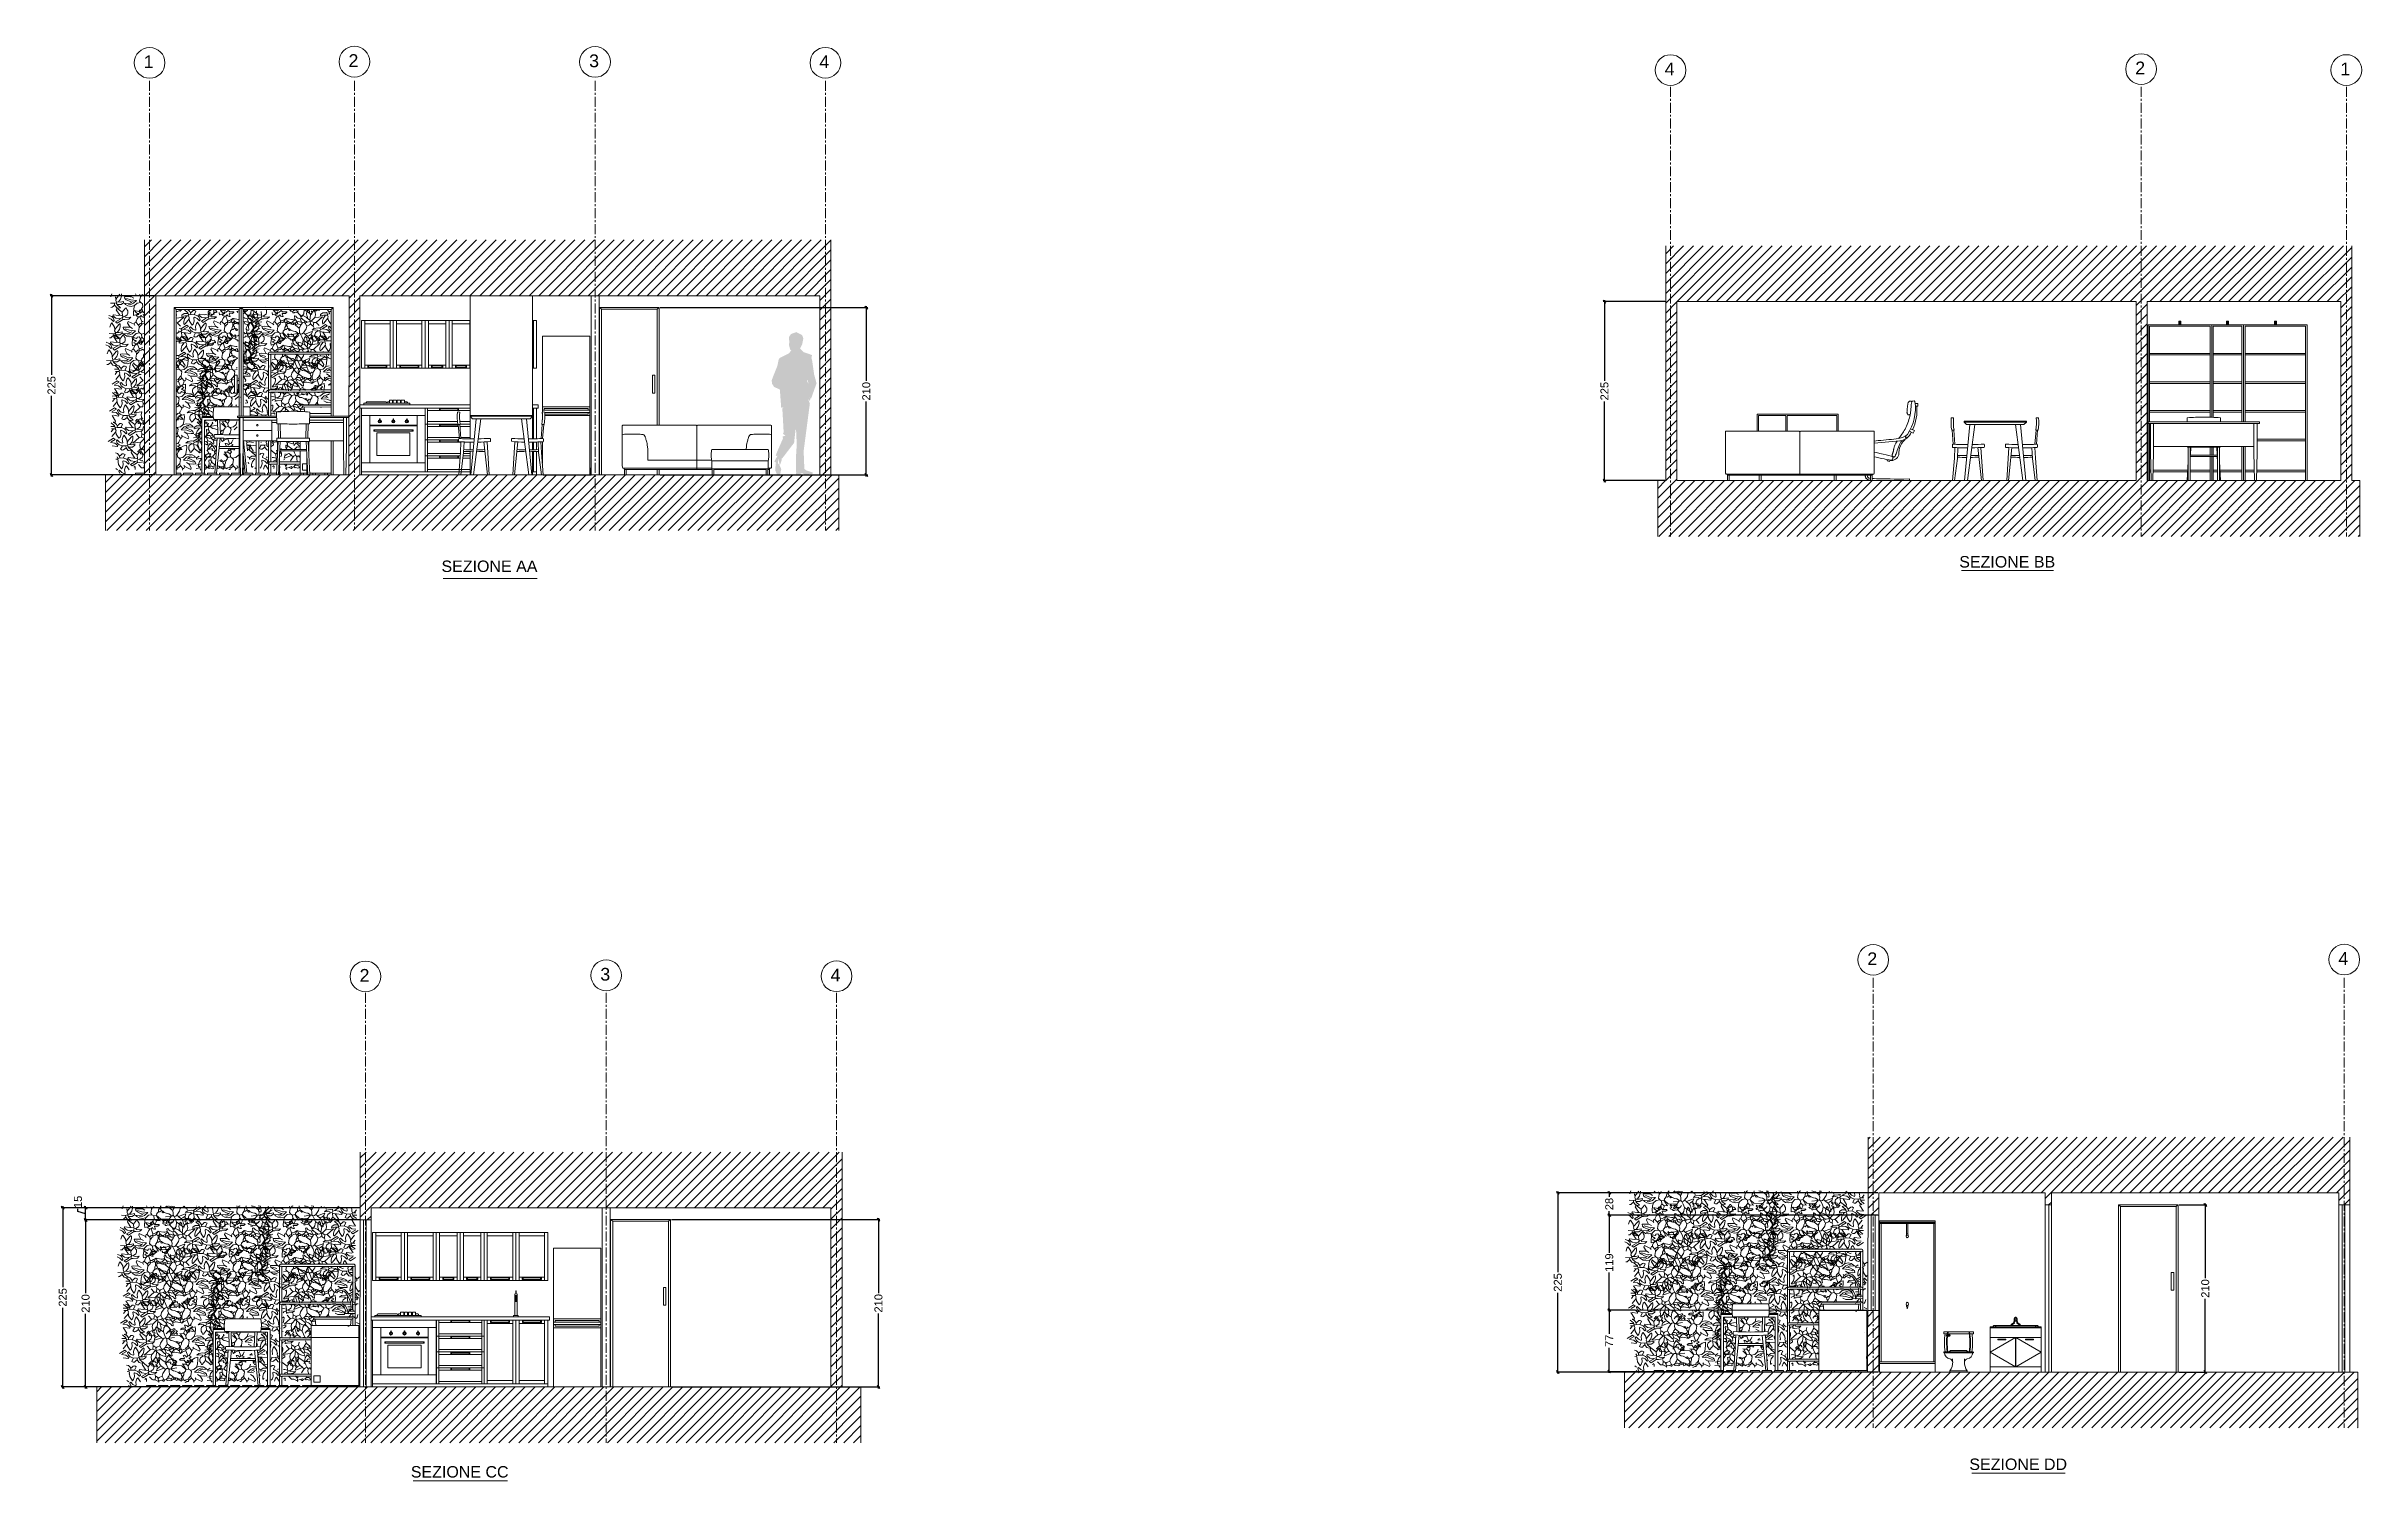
# Model space of a CAD drawing. Header units: centimetres. Extents: x 5667 to 17750, y 274 to 6203.
# Drawn here: x 5667 to 8576, y 4367 to 6170 of the extents above; entities that cross this region are included whole.
import ezdxf

# ---------------------------------------------------------------- set-up
doc = ezdxf.new("R2010")
doc.units = ezdxf.units.CM
doc.header["$MEASUREMENT"] = 0
doc.linetypes.add('CENTERX2', pattern=[4, 2.5, -0.5, 0.5, -0.5])
doc.linetypes.add('DASHED2', pattern=[0.25, 0.125, -0.125])
doc.layers.get('0').update_dxf_attribs({"lineweight": 18})
for name, color, linetype, lineweight in [('A-DOOR-FULL', 4, 'Continuous', 9), ('A-FURN', 8, 'Continuous', 9), ('A-GLAZ-FULL', 140, 'Continuous', 9), ('A-WALL-FULL', 7, 'Continuous', 20), ('FIGURE_PERSONE', 252, 'Continuous', 0), ('G-ANNO-DIM', 3, 'Continuous', 9), ('G-HEDGE', 104, 'Continuous', 9)]:
    doc.layers.add(name, color=color, linetype=linetype, lineweight=lineweight)
doc.styles.add('ARIAL', font='arial.ttf')
doc.styles.add('underline', font='arial.ttf')
doc.dimstyles.new('TICK_36', dxfattribs={"dimtxt": 10, "dimasz": 3.6, "dimexe": 1.8, "dimexo": 1.2, "dimgap": 1.8, "dimtad": 0, "dimdec": 0, "dimzin": 0, "dimdsep": 46, "dimtxsty": 'ARIAL', "dimblk": 'OBLIQUE', "dimcen": 1.8, "dimdle": 1.8, "dimclrd": 256, "dimclrt": 256, "dimadec": 0, "dimazin": 0, "dimtfac": 1, "dimtdec": 0, "dimtmove": 1, "dimatfit": 3, "dimldrblk": 'OPEN90', "dimfxl": 1, "dimtolj": 1, "dimtzin": 0, "dimarcsym": 0})

msp = doc.modelspace()

# ---------------------------------------------------------------- texts
at = {"layer": 'G-ANNO-DIM', "style": 'underline'}
for s, p in [('SEZIONE BB', (8070.4, 5515.2)), ('SEZIONE AA', (6163.6, 5509.6)), ('SEZIONE DD', (8083.1, 4380.9)), ('SEZIONE CC', (6125.1, 4371.4))]:
    msp.add_text(s, height=14.38, dxfattribs=at).set_placement(p)
at = {"layer": 'G-ANNO-DIM', "linetype": 'CENTERX2', "ltscale": 5, "style": 'ARIAL'}
for tag, p in [('1', (5789.5, 6142.9)), ('2', (6046.8, 6144.4)), ('3', (6349.1, 6144.1)), ('4', (6638.4, 6143)), ('4', (7700.3, 6133.8)), ('2', (8291.5, 6135.1)), ('1', (8549.2, 6133.9)), ('2', (6060.7, 4994.6)), ('3', (6363.1, 4996)), ('4', (6652.4, 4994.9)), ('2', (7954.9, 5015.5)), ('4', (8546.7, 5015.8))]:
    msp.add_attdef(tag, p, '', height=16, dxfattribs=at)

# ---------------------------------------------------------------- blocks, each defined once
blk = doc.blocks.new('A$C3DB733C8')
for p, q in [((-154.5, 98.4), (-154.5, 40.1)), ((66.8, 98.4), (66.8, 40.1)), ((-151.5, 35.4), (-43.8, 35.4)), ((63.8, 35.4), (-43.8, 35.4))]:
    blk.add_line(p, q)
for points in [[(-154.5, 98.4), (-154.3, 99), (-153.5, 99.2), (-45, 99.2), (-43.8, 98.2), (-43.8, 46.9), (-43.8, 33.6), (-150.8, 33.6), (-151.5, 34.1), (-151.5, 35.4), (-153.5, 35.3), (-154.3, 36.8), (-154.5, 40.1)], [(66.8, 98.4), (66.6, 99), (65.9, 99.2), (-42.6, 99.2), (-43.8, 98.2), (-43.8, 46.9), (-43.8, 33.6), (63.1, 33.6), (63.9, 34.1), (63.8, 35.4), (65.9, 35.3), (66.6, 36.8), (66.8, 40.1)], [(-148.8, 33.6), (-148.8, 25.6), (-151.1, 25.6), (-151.1, 33.8)], [(61.2, 33.6), (61.2, 25.6), (63.5, 25.6), (63.5, 33.8)]]:
    blk.add_lwpolyline(points)
blk = doc.blocks.new('_Oblique')
at = {"color": 0, "linetype": 'ByBlock', "lineweight": -2}
blk.add_line((-0.5, -0.5), (0.5, 0.5), dxfattribs=at)
blk = doc.blocks.new('*D41')
at = {"layer": 'Defpoints', "color": 0, "transparency": 16777216}
for p in [(7624.7, 5849.4), (7701.6, 5849.4), (7701.6, 5624.4)]:
    blk.add_point(p, dxfattribs=at)
at = {"layer": 'G-ANNO-DIM', "color": 0, "lineweight": -2, "transparency": 16777216}
for p, q in [((7700.4, 5849.4), (7622.9, 5849.4)), ((7700.4, 5624.4), (7622.9, 5624.4))]:
    blk.add_line(p, q, dxfattribs=at)
at = {"layer": 'G-ANNO-DIM', "lineweight": -2, "transparency": 16777216}
for p, q in [((7624.7, 5851.2), (7624.7, 5749.8)), ((7624.7, 5622.6), (7624.7, 5723.9))]:
    blk.add_line(p, q, dxfattribs=at)
at = {"layer": 'G-ANNO-DIM', "lineweight": -2, "transparency": 16777216, "xscale": 3.6, "yscale": 3.6, "zscale": 3.6}
for p, rotation in [((7624.7, 5849.4), 90), ((7624.7, 5624.4), 270)]:
    blk.add_blockref('_Oblique', p, dxfattribs=dict(at, rotation=rotation))
at = {"layer": 'G-ANNO-DIM', "transparency": 16777216, "insert": (7624.7, 5736.9), "char_height": 10, "attachment_point": 5, "rotation": 90, "style": 'ARIAL'}
blk.add_mtext('\\A1;225', dxfattribs=at)
blk = doc.blocks.new('_Open90')
at = {"color": 0, "linetype": 'ByBlock', "lineweight": -2}
for p, q in [((0, 0), (-1, 0)), ((-0.5, 0.5), (0, 0)), ((0, 0), (-0.5, -0.5))]:
    blk.add_line(p, q, dxfattribs=at)
blk = doc.blocks.new('*D32')
at = {"layer": 'Defpoints', "color": 0, "transparency": 16777216}
for p in [(5673.7, 5856.9), (5804.8, 5856.9), (5804.8, 5631.6)]:
    blk.add_point(p, dxfattribs=at)
at = {"layer": 'G-ANNO-DIM', "color": 0, "lineweight": -2, "transparency": 16777216}
for p, q in [((5803.6, 5856.9), (5671.9, 5856.9)), ((5803.6, 5631.6), (5671.9, 5631.6))]:
    blk.add_line(p, q, dxfattribs=at)
at = {"layer": 'G-ANNO-DIM', "lineweight": -2, "transparency": 16777216}
for p, q in [((5673.7, 5858.7), (5673.7, 5757.2)), ((5673.7, 5629.8), (5673.7, 5731.2))]:
    blk.add_line(p, q, dxfattribs=at)
at = {"layer": 'G-ANNO-DIM', "lineweight": -2, "transparency": 16777216, "xscale": 3.6, "yscale": 3.6, "zscale": 3.6}
for p, rotation in [((5673.7, 5856.9), 90), ((5673.7, 5631.6), 270)]:
    blk.add_blockref('_Oblique', p, dxfattribs=dict(at, rotation=rotation))
at = {"layer": 'G-ANNO-DIM', "transparency": 16777216, "insert": (5673.7, 5744.2), "char_height": 10, "attachment_point": 5, "rotation": 90, "style": 'ARIAL'}
blk.add_mtext('\\A1;225', dxfattribs=at)
blk = doc.blocks.new('*D33')
at = {"layer": 'Defpoints', "color": 0, "transparency": 16777216}
for p in [(6061.6, 4710.5), (5687.8, 4485.2), (6061.1, 4485.2)]:
    blk.add_point(p, dxfattribs=at)
at = {"layer": 'G-ANNO-DIM', "color": 0, "lineweight": -2, "transparency": 16777216}
for p, q in [((6060.4, 4710.5), (5686, 4710.5)), ((6059.9, 4485.2), (5686, 4485.2))]:
    blk.add_line(p, q, dxfattribs=at)
at = {"layer": 'G-ANNO-DIM', "lineweight": -2, "transparency": 16777216}
for p, q in [((5687.8, 4712.3), (5687.8, 4610.8)), ((5687.8, 4483.4), (5687.8, 4584.9))]:
    blk.add_line(p, q, dxfattribs=at)
at = {"layer": 'G-ANNO-DIM', "lineweight": -2, "transparency": 16777216, "xscale": 3.6, "yscale": 3.6, "zscale": 3.6}
for p, rotation in [((5687.8, 4710.5), 90), ((5687.8, 4485.2), 270)]:
    blk.add_blockref('_Oblique', p, dxfattribs=dict(at, rotation=rotation))
at = {"layer": 'G-ANNO-DIM', "transparency": 16777216, "insert": (5687.8, 4597.8), "char_height": 10, "attachment_point": 5, "rotation": 90, "style": 'ARIAL'}
blk.add_mtext('\\A1;225', dxfattribs=at)
blk = doc.blocks.new('*D34')
at = {"layer": 'Defpoints', "color": 0, "transparency": 16777216}
for p in [(5716.5, 4695.2), (6061.6, 4695.2), (6061.1, 4485.2)]:
    blk.add_point(p, dxfattribs=at)
at = {"layer": 'G-ANNO-DIM', "color": 0, "lineweight": -2, "transparency": 16777216}
for p, q in [((6060.4, 4695.2), (5714.7, 4695.2)), ((6059.9, 4485.2), (5714.7, 4485.2))]:
    blk.add_line(p, q, dxfattribs=at)
at = {"layer": 'G-ANNO-DIM', "lineweight": -2, "transparency": 16777216}
for p, q in [((5716.5, 4697), (5716.5, 4603.1)), ((5716.5, 4483.4), (5716.5, 4577.3))]:
    blk.add_line(p, q, dxfattribs=at)
at = {"layer": 'G-ANNO-DIM', "lineweight": -2, "transparency": 16777216, "xscale": 3.6, "yscale": 3.6, "zscale": 3.6}
for p, rotation in [((5716.5, 4695.2), 90), ((5716.5, 4485.2), 270)]:
    blk.add_blockref('_Oblique', p, dxfattribs=dict(at, rotation=rotation))
at = {"layer": 'G-ANNO-DIM', "transparency": 16777216, "insert": (5716.5, 4590.2), "char_height": 10, "attachment_point": 5, "rotation": 90, "style": 'ARIAL'}
blk.add_mtext('\\A1;210', dxfattribs=at)
blk = doc.blocks.new('*D35')
at = {"layer": 'Defpoints', "color": 0, "transparency": 16777216}
for p in [(6437.2, 5841.9), (6437.2, 5631.6), (6697.3, 5631.6)]:
    blk.add_point(p, dxfattribs=at)
at = {"layer": 'G-ANNO-DIM', "color": 0, "lineweight": -2, "transparency": 16777216}
for p, q in [((6438.4, 5841.9), (6699.1, 5841.9)), ((6438.4, 5631.6), (6699.1, 5631.6))]:
    blk.add_line(p, q, dxfattribs=at)
at = {"layer": 'G-ANNO-DIM', "lineweight": -2, "transparency": 16777216}
for p, q in [((6697.3, 5843.7), (6697.3, 5749.7)), ((6697.3, 5629.8), (6697.3, 5723.8))]:
    blk.add_line(p, q, dxfattribs=at)
at = {"layer": 'G-ANNO-DIM', "lineweight": -2, "transparency": 16777216, "xscale": 3.6, "yscale": 3.6, "zscale": 3.6}
for p, rotation in [((6697.3, 5841.9), 90), ((6697.3, 5631.6), 270)]:
    blk.add_blockref('_Oblique', p, dxfattribs=dict(at, rotation=rotation))
at = {"layer": 'G-ANNO-DIM', "transparency": 16777216, "insert": (6697.3, 5736.8), "char_height": 10, "attachment_point": 5, "rotation": 90, "style": 'ARIAL'}
blk.add_mtext('\\A1;210', dxfattribs=at)
blk = doc.blocks.new('*D36')
at = {"layer": 'Defpoints', "color": 0, "transparency": 16777216}
for p in [(6451.2, 4695.6), (6451.2, 4485.2), (6712.6, 4485.2)]:
    blk.add_point(p, dxfattribs=at)
at = {"layer": 'G-ANNO-DIM', "color": 0, "lineweight": -2, "transparency": 16777216}
for p, q in [((6452.4, 4695.6), (6714.4, 4695.6)), ((6452.4, 4485.2), (6714.4, 4485.2))]:
    blk.add_line(p, q, dxfattribs=at)
at = {"layer": 'G-ANNO-DIM', "lineweight": -2, "transparency": 16777216}
for p, q in [((6712.6, 4697.4), (6712.6, 4603.3)), ((6712.6, 4483.4), (6712.6, 4577.5))]:
    blk.add_line(p, q, dxfattribs=at)
at = {"layer": 'G-ANNO-DIM', "lineweight": -2, "transparency": 16777216, "xscale": 3.6, "yscale": 3.6, "zscale": 3.6}
for p, rotation in [((6712.6, 4695.6), 90), ((6712.6, 4485.2), 270)]:
    blk.add_blockref('_Oblique', p, dxfattribs=dict(at, rotation=rotation))
at = {"layer": 'G-ANNO-DIM', "transparency": 16777216, "insert": (6712.6, 4590.4), "char_height": 10, "attachment_point": 5, "rotation": 90, "style": 'ARIAL'}
blk.add_mtext('\\A1;210', dxfattribs=at)
blk = doc.blocks.new('*D37')
at = {"layer": 'Defpoints', "color": 0, "transparency": 16777216}
for p in [(7969.3, 4729.3), (7566.1, 4504), (7969.3, 4504)]:
    blk.add_point(p, dxfattribs=at)
at = {"layer": 'G-ANNO-DIM', "color": 0, "lineweight": -2, "transparency": 16777216}
for p, q in [((7968.1, 4729.3), (7564.3, 4729.3)), ((7968.1, 4504), (7564.3, 4504))]:
    blk.add_line(p, q, dxfattribs=at)
at = {"layer": 'G-ANNO-DIM', "lineweight": -2, "transparency": 16777216}
for p, q in [((7566.1, 4731.1), (7566.1, 4629.6)), ((7566.1, 4502.2), (7566.1, 4603.7))]:
    blk.add_line(p, q, dxfattribs=at)
at = {"layer": 'G-ANNO-DIM', "lineweight": -2, "transparency": 16777216, "xscale": 3.6, "yscale": 3.6, "zscale": 3.6}
for p, rotation in [((7566.1, 4729.3), 90), ((7566.1, 4504), 270)]:
    blk.add_blockref('_Oblique', p, dxfattribs=dict(at, rotation=rotation))
at = {"layer": 'G-ANNO-DIM', "transparency": 16777216, "insert": (7566.1, 4616.6), "char_height": 10, "attachment_point": 5, "rotation": 90, "style": 'ARIAL'}
blk.add_mtext('\\A1;225', dxfattribs=at)
blk = doc.blocks.new('*D38')
at = {"layer": 'Defpoints', "color": 0, "transparency": 16777216}
for p in [(8345.4, 4714), (8345.4, 4504), (8379.5, 4504)]:
    blk.add_point(p, dxfattribs=at)
at = {"layer": 'G-ANNO-DIM', "color": 0, "lineweight": -2, "transparency": 16777216}
for p, q in [((8346.6, 4714), (8381.3, 4714)), ((8346.6, 4504), (8381.3, 4504))]:
    blk.add_line(p, q, dxfattribs=at)
at = {"layer": 'G-ANNO-DIM', "lineweight": -2, "transparency": 16777216}
for p, q in [((8379.5, 4715.8), (8379.5, 4621.9)), ((8379.5, 4502.2), (8379.5, 4596.1))]:
    blk.add_line(p, q, dxfattribs=at)
at = {"layer": 'G-ANNO-DIM', "lineweight": -2, "transparency": 16777216, "xscale": 3.6, "yscale": 3.6, "zscale": 3.6}
for p, rotation in [((8379.5, 4714), 90), ((8379.5, 4504), 270)]:
    blk.add_blockref('_Oblique', p, dxfattribs=dict(at, rotation=rotation))
at = {"layer": 'G-ANNO-DIM', "transparency": 16777216, "insert": (8379.5, 4609), "char_height": 10, "attachment_point": 5, "rotation": 90, "style": 'ARIAL'}
blk.add_mtext('\\A1;210', dxfattribs=at)
blk = doc.blocks.new('*D39')
at = {"layer": 'Defpoints', "color": 0, "transparency": 16777216}
for p in [(7969.3, 4729.3), (7630.7, 4701.2), (7969.3, 4701.2)]:
    blk.add_point(p, dxfattribs=at)
at = {"layer": 'G-ANNO-DIM', "color": 0, "lineweight": -2, "transparency": 16777216}
for p, q in [((7968.1, 4729.3), (7628.9, 4729.3)), ((7968.1, 4701.2), (7628.9, 4701.2))]:
    blk.add_line(p, q, dxfattribs=at)
at = {"layer": 'G-ANNO-DIM', "lineweight": -2, "transparency": 16777216}
for p, q in [((7630.7, 4731.1), (7630.7, 4724.3)), ((7630.7, 4699.4), (7630.7, 4706.2))]:
    blk.add_line(p, q, dxfattribs=at)
at = {"layer": 'G-ANNO-DIM', "lineweight": -2, "transparency": 16777216, "xscale": 3.6, "yscale": 3.6, "zscale": 3.6}
for p, rotation in [((7630.7, 4729.3), 90), ((7630.7, 4701.2), 270)]:
    blk.add_blockref('_Oblique', p, dxfattribs=dict(at, rotation=rotation))
at = {"layer": 'G-ANNO-DIM', "transparency": 16777216, "insert": (7630.7, 4715.2), "char_height": 10, "attachment_point": 5, "rotation": 90, "style": 'ARIAL'}
blk.add_mtext('\\A1;28', dxfattribs=at)
blk = doc.blocks.new('*D40')
at = {"layer": 'Defpoints', "color": 0, "transparency": 16777216}
for p in [(7955.5, 4581.2), (7630.5, 4504.6), (7955.3, 4504)]:
    blk.add_point(p, dxfattribs=at)
at = {"layer": 'G-ANNO-DIM', "color": 0, "lineweight": -2, "transparency": 16777216}
for p, q in [((7954.3, 4581.2), (7628.9, 4581.8)), ((7954.1, 4504), (7628.7, 4504.6))]:
    blk.add_line(p, q, dxfattribs=at)
at = {"layer": 'G-ANNO-DIM', "lineweight": -2, "transparency": 16777216}
for p, q in [((7630.7, 4583.6), (7630.6, 4552.2)), ((7630.5, 4502.8), (7630.6, 4534.3))]:
    blk.add_line(p, q, dxfattribs=at)
at = {"layer": 'G-ANNO-DIM', "lineweight": -2, "transparency": 16777216, "xscale": 3.6, "yscale": 3.6, "zscale": 3.6}
for p, rotation in [((7630.7, 4581.8), 89.88689764079622), ((7630.5, 4504.6), 269.8868976407962)]:
    blk.add_blockref('_Oblique', p, dxfattribs=dict(at, rotation=rotation))
at = {"layer": 'G-ANNO-DIM', "transparency": 16777216, "insert": (7630.6, 4543.2), "char_height": 10, "attachment_point": 5, "rotation": 89.8869, "style": 'ARIAL'}
blk.add_mtext('\\A1;77', dxfattribs=at)
blk = doc.blocks.new('*D31')
at = {"layer": 'Defpoints', "color": 0, "transparency": 16777216}
for p in [(7630.7, 4701.2), (7659.9, 4701.2), (7659.9, 4581.8)]:
    blk.add_point(p, dxfattribs=at)
at = {"layer": 'G-ANNO-DIM', "color": 0, "lineweight": -2, "transparency": 16777216}
for p, q in [((7658.7, 4701.2), (7628.9, 4701.2)), ((7658.7, 4581.8), (7628.9, 4581.8))]:
    blk.add_line(p, q, dxfattribs=at)
at = {"layer": 'G-ANNO-DIM', "lineweight": -2, "transparency": 16777216}
for p, q in [((7630.7, 4703), (7630.7, 4653.9)), ((7630.7, 4580), (7630.7, 4629.1))]:
    blk.add_line(p, q, dxfattribs=at)
at = {"layer": 'G-ANNO-DIM', "lineweight": -2, "transparency": 16777216, "xscale": 3.6, "yscale": 3.6, "zscale": 3.6}
for p, rotation in [((7630.7, 4701.2), 90), ((7630.7, 4581.8), 270)]:
    blk.add_blockref('_Oblique', p, dxfattribs=dict(at, rotation=rotation))
at = {"layer": 'G-ANNO-DIM', "transparency": 16777216, "insert": (7630.7, 4641.5), "char_height": 10, "attachment_point": 5, "rotation": 90, "style": 'ARIAL'}
blk.add_mtext('\\A1;119', dxfattribs=at)
blk = doc.blocks.new('metod 70213569')
at = {"layer": 'A-FURN'}
for p, q in [((2476.7, 1323.8), (2476.7, 1325.8)), ((2476.7, 1325.8), (2477.7, 1325.8)), ((2500.7, 1323.8), (2476.7, 1323.8)), ((2476.7, 1323.8), (2477.7, 1323.8)), ((2476.7, 1323.8), (2476.8, 1323.8)), ((2476.8, 1323.8), (2476.8, 1325.8)), ((2477, 1325.8), (2477, 1323.8)), ((2477, 1325.8), (2477.3, 1325.8)), ((2477.3, 1325.8), (2477.3, 1323.8)), ((2477.7, 1325.8), (2477.7, 1323.8)), ((2499.7, 1325.8), (2499.7, 1323.8)), ((2500.7, 1325.8), (2499.7, 1325.8)), ((2500.7, 1323.8), (2499.7, 1323.8)), ((2500.4, 1325.8), (2500.1, 1325.8)), ((2500.1, 1325.8), (2500.1, 1323.8)), ((2500.4, 1325.8), (2500.4, 1323.8)), ((2500.6, 1323.8), (2500.6, 1325.8)), ((2500.7, 1323.8), (2500.6, 1323.8)), ((2500.7, 1323.8), (2500.7, 1325.8)), ((2515.7, 1306.3), (2515.7, 1326.3)), ((2458.7, 1306.3), (2458.7, 1286.3)), ((2458.7, 1306.3), (2461.7, 1306.3)), ((2458.7, 1286.3), (2518.7, 1286.3)), ((2458.7, 1286.3), (2458.7, 1266.3)), ((2458.7, 1286.3), (2461.7, 1286.3)), ((2461.7, 1306.3), (2461.7, 1286.3)), ((2461.7, 1289.3), (2515.7, 1289.3)), ((2461.7, 1286.3), (2461.7, 1266.3)), ((2515.7, 1283.3), (2461.7, 1283.3)), ((2476.7, 1303.8), (2476.7, 1305.8)), ((2476.7, 1305.8), (2477.7, 1305.8)), ((2500.7, 1303.8), (2476.7, 1303.8)), ((2476.7, 1283.8), (2476.7, 1285.8)), ((2476.7, 1285.8), (2477.7, 1285.8)), ((2500.7, 1283.8), (2476.7, 1283.8)), ((2476.8, 1303.8), (2476.8, 1305.8)), ((2476.8, 1283.8), (2476.8, 1285.8)), ((2477, 1305.8), (2477, 1303.8)), ((2477, 1305.8), (2477.3, 1305.8)), ((2477, 1285.8), (2477, 1283.8)), ((2477, 1285.8), (2477.3, 1285.8)), ((2477.3, 1305.8), (2477.3, 1303.8)), ((2477.3, 1285.8), (2477.3, 1283.8)), ((2477.7, 1305.8), (2477.7, 1303.8)), ((2477.7, 1285.8), (2477.7, 1283.8)), ((2499.7, 1305.8), (2499.7, 1303.8)), ((2500.7, 1305.8), (2499.7, 1305.8)), ((2500.7, 1303.8), (2499.7, 1303.8)), ((2499.7, 1285.8), (2499.7, 1283.8)), ((2500.7, 1285.8), (2499.7, 1285.8)), ((2500.7, 1283.8), (2499.7, 1283.8)), ((2500.4, 1305.8), (2500.1, 1305.8)), ((2500.1, 1305.8), (2500.1, 1303.8)), ((2500.4, 1285.8), (2500.1, 1285.8)), ((2500.1, 1285.8), (2500.1, 1283.8)), ((2500.4, 1305.8), (2500.4, 1303.8)), ((2500.4, 1285.8), (2500.4, 1283.8)), ((2500.6, 1303.8), (2500.6, 1305.8)), ((2500.7, 1303.8), (2500.6, 1303.8)), ((2500.6, 1283.8), (2500.6, 1285.8)), ((2500.7, 1283.8), (2500.6, 1283.8)), ((2500.7, 1303.8), (2500.7, 1305.8)), ((2500.7, 1283.8), (2500.7, 1285.8)), ((2515.7, 1286.3), (2515.7, 1306.3)), ((2515.7, 1266.3), (2515.7, 1286.3)), ((2515.7, 1286.3), (2515.7, 1283.3)), ((2518.7, 1286.3), (2518.7, 1306.3)), ((2518.7, 1266.3), (2518.7, 1286.3)), ((2458.7, 1266.3), (2518.7, 1266.3)), ((2458.7, 1266.3), (2458.7, 1246.3)), ((2458.7, 1266.3), (2461.7, 1266.3)), ((2461.7, 1269.3), (2515.7, 1269.3)), ((2461.7, 1266.3), (2461.7, 1246.3)), ((2515.7, 1263.3), (2461.7, 1263.3)), ((2476.7, 1263.8), (2476.7, 1265.8)), ((2476.7, 1265.8), (2477.7, 1265.8)), ((2500.7, 1263.8), (2476.7, 1263.8)), ((2476.8, 1263.8), (2476.8, 1265.8)), ((2477, 1265.8), (2477.3, 1265.8)), ((2477, 1265.8), (2477, 1263.8)), ((2477.3, 1265.8), (2477.3, 1263.8)), ((2477.7, 1265.8), (2477.7, 1263.8)), ((2499.7, 1265.8), (2499.7, 1263.8)), ((2500.7, 1265.8), (2499.7, 1265.8)), ((2500.7, 1263.8), (2499.7, 1263.8)), ((2500.4, 1265.8), (2500.1, 1265.8)), ((2500.1, 1265.8), (2500.1, 1263.8)), ((2500.4, 1265.8), (2500.4, 1263.8)), ((2500.6, 1263.8), (2500.6, 1265.8)), ((2500.7, 1263.8), (2500.6, 1263.8)), ((2500.7, 1263.8), (2500.7, 1265.8)), ((2515.7, 1246.3), (2515.7, 1266.3)), ((2515.7, 1266.3), (2515.7, 1263.3)), ((2518.7, 1246.3), (2518.7, 1266.3)), ((2458.7, 1246.3), (2518.7, 1246.3)), ((2461.7, 1249.3), (2515.7, 1249.3))]:
    blk.add_line(p, q, dxfattribs=at)
for points in [[(2458.7, 1326.3), (2458.7, 1306.3), (2518.7, 1306.3), (2518.7, 1326.3), (2458.7, 1326.3), (2461.7, 1326.3), (2461.7, 1306.3)], [(2515.7, 1326.3), (2515.7, 1323.3), (2461.7, 1323.3)], [(2461.7, 1309.3), (2515.7, 1309.3)], [(2476.7, 1325.8), (2500.7, 1325.8)], [(2499.7, 1323.8), (2499.7, 1325.8)], [(2499.7, 1323.8), (2499.7, 1325.8)], [(2499.7, 1323.8), (2499.7, 1325.8)], [(2515.7, 1306.3), (2515.7, 1303.3), (2461.7, 1303.3)], [(2476.7, 1305.8), (2500.7, 1305.8)], [(2476.7, 1285.8), (2500.7, 1285.8)], [(2499.7, 1303.8), (2499.7, 1305.8)], [(2499.7, 1303.8), (2499.7, 1305.8)], [(2499.7, 1303.8), (2499.7, 1305.8)], [(2499.7, 1283.8), (2499.7, 1285.8)], [(2499.7, 1283.8), (2499.7, 1285.8)], [(2499.7, 1283.8), (2499.7, 1285.8)], [(2476.7, 1265.8), (2500.7, 1265.8)], [(2499.7, 1263.8), (2499.7, 1265.8)], [(2499.7, 1263.8), (2499.7, 1265.8)], [(2499.7, 1263.8), (2499.7, 1265.8)]]:
    blk.add_lwpolyline(points, dxfattribs=at)
blk = doc.blocks.new('metod 50215475')
at = {"layer": 'A-FURN'}
for p, q in [((2458, 1312.8), (2458, 1232.8)), ((2466, 1311.8), (2490, 1311.8)), ((2466, 1311.8), (2466, 1309.8)), ((2466, 1311.8), (2467, 1311.8)), ((2466, 1311.8), (2466.1, 1311.8)), ((2466, 1309.8), (2467, 1309.8)), ((2466.1, 1311.8), (2466.1, 1309.8)), ((2466.3, 1309.8), (2466.3, 1311.8)), ((2466.3, 1309.8), (2466.6, 1309.8)), ((2466.6, 1309.8), (2466.6, 1311.8)), ((2467, 1309.8), (2467, 1311.8)), ((2489, 1309.8), (2489, 1311.8)), ((2490, 1309.8), (2489, 1309.8)), ((2489.4, 1309.8), (2489.4, 1311.8)), ((2489.7, 1309.8), (2489.4, 1309.8)), ((2489.7, 1309.8), (2489.7, 1311.8)), ((2489.9, 1311.8), (2489.9, 1309.8)), ((2490, 1311.8), (2490, 1309.8)), ((2506, 1311.8), (2530, 1311.8)), ((2506, 1311.8), (2506, 1309.8)), ((2506, 1311.8), (2507, 1311.8)), ((2506, 1311.8), (2506.1, 1311.8)), ((2506, 1309.8), (2507, 1309.8)), ((2506.1, 1311.8), (2506.1, 1309.8)), ((2506.3, 1309.8), (2506.3, 1311.8)), ((2506.3, 1309.8), (2506.6, 1309.8)), ((2506.6, 1309.8), (2506.6, 1311.8)), ((2507, 1309.8), (2507, 1311.8)), ((2529, 1309.8), (2529, 1311.8)), ((2530, 1311.8), (2529, 1311.8)), ((2530, 1309.8), (2529, 1309.8)), ((2529.4, 1309.8), (2529.4, 1311.8)), ((2529.7, 1309.8), (2529.4, 1309.8)), ((2529.7, 1309.8), (2529.7, 1311.8)), ((2530, 1311.8), (2529.9, 1311.8)), ((2529.9, 1311.8), (2529.9, 1309.8)), ((2530, 1311.8), (2530, 1309.8)), ((2538, 1232.8), (2538, 1312.8))]:
    blk.add_line(p, q, dxfattribs=at)
for points in [[(2458, 1232.8), (2498, 1232.8), (2498, 1312.8), (2458, 1312.8), (2458, 1232.8)], [(2462, 1232.8), (2462, 1312.8)], [(2490, 1309.8), (2466, 1309.8)], [(2467, 1311.8), (2467, 1309.8)], [(2467, 1311.8), (2467, 1309.8)], [(2467, 1311.8), (2467, 1309.8)], [(2498, 1312.8), (2494, 1312.8)], [(2494, 1312.8), (2494, 1232.8)], [(2498, 1232.8), (2538, 1232.8), (2538, 1312.8), (2498, 1312.8), (2498, 1232.8)], [(2502, 1232.8), (2502, 1312.8)], [(2530, 1309.8), (2506, 1309.8)], [(2507, 1311.8), (2507, 1309.8)], [(2507, 1311.8), (2507, 1309.8)], [(2507, 1311.8), (2507, 1309.8)], [(2538, 1312.8), (2534, 1312.8)], [(2534, 1312.8), (2534, 1232.8)], [(2494, 1308.8), (2462, 1308.8)], [(2534, 1308.8), (2502, 1308.8)], [(2494, 1236.8), (2462, 1236.8)], [(2534, 1236.8), (2502, 1236.8)]]:
    blk.add_lwpolyline(points, dxfattribs=at)
blk = doc.blocks.new('pensile 1')
at = {"layer": 'A-FURN'}
for p, q in [((3310.9, 917.1), (3310.9, 857.1)), ((3390.9, 857.1), (3390.9, 917.1)), ((3318.9, 860.1), (3342.9, 860.1)), ((3318.9, 860.1), (3318.9, 858.1)), ((3318.9, 860.1), (3319.9, 860.1)), ((3318.9, 860.1), (3319, 860.1)), ((3318.9, 858.1), (3319.9, 858.1)), ((3319, 860.1), (3319, 858.1)), ((3319.2, 858.1), (3319.2, 860.1)), ((3319.2, 858.1), (3319.5, 858.1)), ((3319.5, 858.1), (3319.5, 860.1)), ((3319.9, 858.1), (3319.9, 860.1)), ((3341.9, 858.1), (3341.9, 860.1)), ((3342.9, 858.1), (3341.9, 858.1)), ((3342.3, 858.1), (3342.3, 860.1)), ((3342.6, 858.1), (3342.3, 858.1)), ((3342.6, 858.1), (3342.6, 860.1)), ((3342.8, 860.1), (3342.8, 858.1)), ((3342.9, 860.1), (3342.9, 858.1)), ((3358.9, 860.1), (3382.9, 860.1)), ((3358.9, 860.1), (3358.9, 858.1)), ((3358.9, 860.1), (3359.9, 860.1)), ((3358.9, 860.1), (3359, 860.1)), ((3358.9, 858.1), (3359.9, 858.1)), ((3359, 860.1), (3359, 858.1)), ((3359.2, 858.1), (3359.2, 860.1)), ((3359.2, 858.1), (3359.5, 858.1)), ((3359.5, 858.1), (3359.5, 860.1)), ((3359.9, 858.1), (3359.9, 860.1)), ((3381.9, 858.1), (3381.9, 860.1)), ((3382.9, 858.1), (3381.9, 858.1)), ((3382.3, 858.1), (3382.3, 860.1)), ((3382.6, 858.1), (3382.3, 858.1)), ((3382.6, 858.1), (3382.6, 860.1)), ((3382.8, 860.1), (3382.8, 858.1)), ((3382.9, 860.1), (3382.9, 858.1))]:
    blk.add_line(p, q, dxfattribs=at)
for points in [[(3310.9, 857.1), (3350.9, 857.1), (3350.9, 917.1), (3310.9, 917.1)], [(3350.9, 857.1), (3390.9, 857.1), (3390.9, 917.1), (3350.9, 917.1)]]:
    blk.add_lwpolyline(points, close=True, dxfattribs=at)
for points in [[(3314.9, 857.1), (3314.9, 917.1)], [(3346.9, 913.1), (3314.9, 913.1)], [(3350.9, 917.1), (3346.9, 917.1)], [(3346.9, 917.1), (3346.9, 857.1)], [(3354.9, 857.1), (3354.9, 917.1)], [(3386.9, 913.1), (3354.9, 913.1)], [(3390.9, 917.1), (3386.9, 917.1)], [(3386.9, 917.1), (3386.9, 857.1)], [(3314.9, 861.1), (3346.9, 861.1)], [(3346.9, 857.1), (3314.9, 857.1)], [(3342.9, 858.1), (3318.9, 858.1)], [(3319.9, 860.1), (3319.9, 858.1)], [(3319.9, 860.1), (3319.9, 858.1)], [(3319.9, 860.1), (3319.9, 858.1)], [(3354.9, 861.1), (3386.9, 861.1)], [(3386.9, 857.1), (3354.9, 857.1)], [(3382.9, 858.1), (3358.9, 858.1)], [(3359.9, 860.1), (3359.9, 858.1)], [(3359.9, 860.1), (3359.9, 858.1)], [(3359.9, 860.1), (3359.9, 858.1)]]:
    blk.add_lwpolyline(points, dxfattribs=at)
blk = doc.blocks.new('pensile2')
at = {"layer": 'A-FURN'}
for p, q in [((3310.9, 1510.5), (3310.9, 1450.5)), ((3340.9, 1510.5), (3310.9, 1510.5)), ((3310.9, 1510.5), (3310.9, 1450.5)), ((3336.9, 1506.5), (3314.9, 1506.5)), ((3340.9, 1510.5), (3336.9, 1510.5)), ((3336.9, 1510.5), (3336.9, 1450.5)), ((3340.9, 1450.5), (3340.9, 1510.5)), ((3340.9, 1450.5), (3340.9, 1510.5)), ((3340.9, 1510.5), (3370.9, 1510.5)), ((3340.9, 1510.5), (3344.9, 1510.5)), ((3344.9, 1510.5), (3344.9, 1450.5)), ((3344.9, 1506.5), (3366.9, 1506.5)), ((3370.9, 1510.5), (3370.9, 1450.5)), ((3370.9, 1510.5), (3370.9, 1450.5)), ((3314.9, 1454.5), (3336.9, 1454.5)), ((3366.9, 1454.5), (3344.9, 1454.5)), ((3310.9, 1450.5), (3340.9, 1450.5)), ((3336.9, 1450.5), (3310.9, 1450.5)), ((3318.9, 1453.5), (3332.9, 1453.5)), ((3318.9, 1453.5), (3318.9, 1451.5)), ((3319, 1453.5), (3319, 1451.5)), ((3319.2, 1451.5), (3319.2, 1453.5)), ((3319.5, 1451.5), (3319.5, 1453.5)), ((3332.3, 1453.5), (3332.3, 1451.5)), ((3332.6, 1453.5), (3332.6, 1451.5)), ((3332.8, 1451.5), (3332.8, 1453.5)), ((3332.9, 1451.5), (3332.9, 1453.5)), ((3370.9, 1450.5), (3340.9, 1450.5)), ((3344.9, 1450.5), (3370.9, 1450.5)), ((3348.9, 1453.5), (3362.9, 1453.5)), ((3348.9, 1453.5), (3348.9, 1451.5)), ((3349, 1453.5), (3349, 1451.5)), ((3349.2, 1451.5), (3349.2, 1453.5)), ((3349.5, 1451.5), (3349.5, 1453.5)), ((3362.3, 1453.5), (3362.3, 1451.5)), ((3362.6, 1453.5), (3362.6, 1451.5)), ((3362.8, 1451.5), (3362.8, 1453.5)), ((3362.9, 1451.5), (3362.9, 1453.5))]:
    blk.add_line(p, q, dxfattribs=at)
for points in [[(3314.9, 1450.5), (3314.9, 1510.5)], [(3366.9, 1450.5), (3366.9, 1510.5)], [(3332.9, 1451.5), (3318.9, 1451.5)], [(3319.9, 1453.5), (3319.9, 1451.5)], [(3331.9, 1451.5), (3331.9, 1453.5)], [(3362.9, 1451.5), (3348.9, 1451.5)], [(3349.9, 1453.5), (3349.9, 1451.5)], [(3361.9, 1451.5), (3361.9, 1453.5)]]:
    blk.add_lwpolyline(points, dxfattribs=at)
blk = doc.blocks.new('*D103')
at = {"layer": 'Defpoints', "color": 0, "transparency": 16777216}
for p in [(5716.5, 4710.5), (6061.6, 4710.5), (6061.6, 4695.2)]:
    blk.add_point(p, dxfattribs=at)
at = {"layer": 'G-ANNO-DIM', "lineweight": -2, "transparency": 16777216}
for p, q in [((5706.9, 4705.7), (5706.9, 4709.3)), ((5716.5, 4702.8), (5706.9, 4705.7)), ((5716.5, 4693.4), (5716.5, 4712.3))]:
    blk.add_line(p, q, dxfattribs=at)
at = {"layer": 'G-ANNO-DIM', "color": 0, "lineweight": -2, "transparency": 16777216}
for p, q in [((6060.4, 4710.5), (5714.7, 4710.5)), ((6060.4, 4695.2), (5714.7, 4695.2))]:
    blk.add_line(p, q, dxfattribs=at)
at = {"layer": 'G-ANNO-DIM', "lineweight": -2, "transparency": 16777216, "xscale": 3.6, "yscale": 3.6, "zscale": 3.6}
for p, rotation in [((5716.5, 4710.5), 90), ((5716.5, 4695.2), 270)]:
    blk.add_blockref('_Oblique', p, dxfattribs=dict(at, rotation=rotation))
at = {"layer": 'G-ANNO-DIM', "transparency": 16777216, "insert": (5706.9, 4717.9), "char_height": 10, "attachment_point": 5, "rotation": 90, "style": 'ARIAL'}
blk.add_mtext('\\A1;15', dxfattribs=at)

# ---------------------------------------------------------------- dimensions: what is measured, and where the dimension line sits
at = {"layer": 'G-ANNO-DIM'}
for base, p1, p2, picture, middle in [((5673.7, 5856.9), (5804.8, 5631.6), (5804.8, 5856.9), '*D32', (5673.7, 5744.2)), ((7624.7, 5849.4), (7701.6, 5624.4), (7701.6, 5849.4), '*D41', (7624.7, 5736.9)), ((6697.3, 5631.6), (6437.2, 5841.9), (6437.2, 5631.6), '*D35', (6697.3, 5736.8)), ((5716.5, 4710.5), (6061.6, 4695.2), (6061.6, 4710.5), '*D103', (5706.9, 4711.1)), ((7566.1, 4504), (7969.3, 4729.3), (7969.3, 4504), '*D37', (7566.1, 4616.6)), ((7630.7, 4701.2), (7969.3, 4729.3), (7969.3, 4701.2), '*D39', (7630.7, 4715.2)), ((8379.5, 4504), (8345.4, 4714), (8345.4, 4504), '*D38', (8379.5, 4609)), ((5687.8, 4485.2), (6061.6, 4710.5), (6061.1, 4485.2), '*D33', (5687.8, 4597.8)), ((5716.5, 4695.2), (6061.1, 4485.2), (6061.6, 4695.2), '*D34', (5716.5, 4590.2)), ((6712.6, 4485.2), (6451.2, 4695.6), (6451.2, 4485.2), '*D36', (6712.6, 4590.4)), ((7630.7, 4701.2), (7659.9, 4581.8), (7659.9, 4701.2), '*D31', (7630.7, 4641.5))]:
    dim = msp.add_linear_dim(base=base, p1=p1, p2=p2, angle=90, dimstyle='TICK_36', dxfattribs=at)
    dim.commit()
    dim.dimension.update_dxf_attribs({"geometry": picture, "text_midpoint": middle})
dim = msp.add_aligned_dim(p1=(7955.5, 4581.2), p2=(7955.3, 4504), distance=-324.8, dimstyle='TICK_36', dxfattribs=at)
dim.commit()
dim.dimension.update_dxf_attribs({"geometry": '*D40', "text_midpoint": (7630.6, 4543.2)})

# ---------------------------------------------------------------- hatches: boundary and pattern name
at = {"layer": 'A-WALL-FULL'}
h = msp.add_hatch(dxfattribs=at)
h.set_pattern_fill('ANSI31', color=0, scale=70)
h.set_pattern_definition([(45, (-2050.141, 2304.0196), (-6.187184, 6.187184), [])])
h.paths.add_polyline_path([(6690.4, 4485.2), (6666.9, 4485.2), (6666.9, 4710.5), (6666.9, 4780.5), (6061.6, 4780.5), (6061.6, 4710.5), (6061.6, 4695.2), (6065.6, 4695.2), (6075.1, 4695.2), (6075.1, 4710.5), (6375.5, 4710.5), (6652.9, 4710.5), (6652.9, 4485.2), (5730.6, 4485.2), (5730.6, 4415.2), (6690.4, 4415.2)])
h = msp.add_hatch(dxfattribs=at)
h.set_pattern_fill('ANSI31', color=0, scale=70)
h.set_pattern_definition([(45, (-147.377, 1185.192), (-6.187184, 6.187184), [])])
h.paths.add_polyline_path([(8561.1, 4799.3), (7956, 4799.3), (7956, 4729.3), (7955.8, 4729.3), (7955.8, 4701.2), (7969.3, 4701.2), (7969.3, 4729.3), (8178.4, 4729.3), (8178.4, 4714), (8186.1, 4714), (8186.1, 4729.3), (8547.1, 4729.3), (8547.1, 4714), (8561.1, 4714), (8561.1, 4729.3)])
h.paths.add_polyline_path([(8571.1, 4504), (8561.1, 4504), (8085.3, 4504), (8085.3, 4504), (8070.5, 4504), (7969.3, 4504), (7969.3, 4581.2), (7955.5, 4581.2), (7955.3, 4504), (7659.9, 4504), (7649.9, 4504), (7649.9, 4434), (8571.1, 4434)])
at = {"layer": 'FIGURE_PERSONE'}
h = msp.add_hatch(color=8, dxfattribs=at)
h.paths.add_polyline_path([(6616.7, 5795.5), (6618.2, 5803), (6616.7, 5807.3), (6609.3, 5811.1), (6602.7, 5808.7), (6600, 5804.6), (6600.7, 5798.1), (6600, 5795.7), (6601.8, 5788.7), (6603.2, 5788.1), (6599.8, 5784.2), (6588.7, 5778.6), (6587.2, 5776.8), (6585.6, 5768.8), (6578.4, 5750.5), (6579, 5746.1), (6581.4, 5742.3), (6588.7, 5738.9), (6590.4, 5715.9), (6593.1, 5716.6), (6591.8, 5715.1), (6593.5, 5685.2), (6592.5, 5683.3), (6595.7, 5681.1), (6591.7, 5679.6), (6592.8, 5677.9), (6584.3, 5658.3), (6583.4, 5655.1), (6585.9, 5656), (6581.8, 5648.6), (6584.8, 5645.9), (6583.6, 5646.3), (6582.8, 5637.8), (6584.9, 5632.4), (6588.8, 5631.5), (6590.5, 5638.9), (6587.5, 5645.5), (6586.5, 5645.8), (6586.2, 5653.1), (6588.7, 5643.6), (6591.2, 5650.8), (6589, 5655.1), (6591, 5651.5), (6606.6, 5671.9), (6608.5, 5689.7), (6609.3, 5685.3), (6609.9, 5669.2), (6609, 5654.7), (6609.2, 5634.1), (6608.7, 5631.7), (6615.4, 5632.4), (6614.5, 5633.8), (6616.9, 5633.8), (6619.9, 5632.1), (6629.6, 5632.9), (6630.2, 5634.6), (6622.1, 5637.2), (6619.5, 5639.1), (6618.6, 5661.6), (6626.4, 5721.4), (6624.2, 5727), (6626.3, 5724.6), (6627.4, 5728.2), (6624.7, 5728.9), (6627.4, 5728.3), (6627.4, 5728.2), (6628.1, 5728), (6634.8, 5746.7), (6631.8, 5757.8), (6628.9, 5778), (6627.8, 5775.9), (6629.1, 5782.3), (6618.9, 5785.8), (6614.2, 5790.5)])
h.paths.add_polyline_path([(6622.7, 5750.1), (6623.9, 5750.6), (6624.5, 5746.4)], flags=16)

# ---------------------------------------------------------------- linework, layer by layer
at = {"layer": 'A-DOOR-FULL'}
for p, q in [((5827.7, 5631.6), (5827.7, 5842.1)), ((5827.7, 5842.1), (6027.7, 5842.1)), ((5830.3, 5631.6), (5830.3, 5839.5)), ((5830.3, 5839.5), (5909.3, 5839.5)), ((5909.3, 5839.5), (5911.8, 5842.1)), ((5909.3, 5705.6), (5909.3, 5839.5)), ((5911.8, 5705.6), (5911.8, 5842.1)), ((5914.4, 5839.5), (5911.8, 5842.1)), ((5914.4, 5705.6), (5914.4, 5839.5)), ((5914.4, 5839.5), (6025.2, 5839.5)), ((6025.2, 5839.5), (6027.7, 5842.1)), ((6025.2, 5839.5), (6025.2, 5705.6)), ((6027.7, 5842.1), (6027.7, 5705.6)), ((6362.1, 5841.9), (6362.1, 5631.6)), ((6362.1, 5841.9), (6437.2, 5841.9)), ((6364.7, 5839.9), (6362.1, 5841.9)), ((6362.1, 5841.9), (6362.1, 5631.6)), ((6362.4, 5841.9), (6437.2, 5841.9)), ((6364.7, 5839.9), (6364.7, 5631.6)), ((6364.7, 5839.9), (6434.6, 5839.9)), ((6434.6, 5839.9), (6437.2, 5841.9)), ((6434.6, 5839.9), (6434.6, 5694)), ((6437.2, 5841.9), (6437.2, 5694)), ((6437.2, 5694), (6437.2, 5841.6)), ((5909.3, 5700.4), (5909.3, 5703.6)), ((5909.3, 5682), (5909.3, 5700.4)), ((5909.3, 5667.3), (5909.3, 5682)), ((5914.4, 5631.6), (5914.4, 5674.6)), ((6025.2, 5674.6), (6025.2, 5631.6)), ((6027.7, 5674.6), (6027.7, 5631.6)), ((5909.3, 5633.6), (5909.3, 5667.3)), ((6434.6, 5638.4), (6434.6, 5631.6)), ((6437.2, 5631.6), (6437.2, 5638.4)), ((6437.2, 5638.4), (6437.2, 5631.6)), ((8270.3, 4714), (8270.3, 4504)), ((8272.9, 4712), (8270.3, 4714)), ((8270.3, 4714), (8345.4, 4714)), ((8342.8, 4712), (8345.4, 4714)), ((8345.4, 4714), (8345.4, 4504)), ((6376.1, 4695.6), (6376.1, 4485.2)), ((6376.1, 4695.6), (6451.2, 4695.6)), ((6378.7, 4693.5), (6376.1, 4695.6)), ((6378.7, 4693.5), (6378.7, 4485.2)), ((6378.7, 4693.5), (6448.6, 4693.5)), ((6448.6, 4693.5), (6451.2, 4695.6)), ((6448.6, 4693.5), (6448.6, 4485.2)), ((6451.2, 4695.6), (6451.2, 4485.2)), ((8272.9, 4712), (8272.9, 4504)), ((8272.9, 4712), (8342.8, 4712)), ((8342.8, 4712), (8342.8, 4504))]:
    msp.add_line(p, q, dxfattribs=at)
at = {"layer": 'A-FURN'}
for p, q in [((5830.3, 5839.5), (5827.7, 5842.1)), ((6061.1, 5825.6), (6061.1, 5765.6)), ((6143.1, 5825.6), (6143.1, 5765.6)), ((6173.1, 5825.6), (6143.1, 5825.6)), ((6143.1, 5825.6), (6143.1, 5765.6)), ((6169.1, 5821.6), (6147.1, 5821.6)), ((6173.1, 5825.6), (6169.1, 5825.6)), ((6169.1, 5825.6), (6169.1, 5765.6)), ((6173.1, 5765.6), (6173.1, 5825.6)), ((6173.1, 5765.6), (6173.1, 5825.6)), ((6173.1, 5825.6), (6199.8, 5825.6)), ((6173.1, 5825.6), (6177.1, 5825.6)), ((6177.1, 5825.6), (6177.1, 5765.6)), ((6177.1, 5821.6), (6199.1, 5821.6)), ((6283.1, 5765.6), (6283.1, 5825.6)), ((8507.6, 5820.4), (8307.6, 5820.4)), ((8307.6, 5820.4), (8307.6, 5624.4)), ((8385.6, 5818.4), (8309.6, 5818.4)), ((8309.6, 5818.4), (8309.6, 5698.4)), ((8309.6, 5818.4), (8309.6, 5817.9)), ((8346.3, 5820.4), (8346.3, 5824.7)), ((8346.3, 5824.7), (8348.8, 5824.7)), ((8346.3, 5820.7), (8348.8, 5820.7)), ((8347.3, 5823.7), (8347.8, 5823.7)), ((8347.3, 5823.7), (8347.5, 5823.7)), ((8347.3, 5823.7), (8347.5, 5823.6)), ((8347.5, 5823.7), (8347.6, 5823.9)), ((8347.6, 5823.4), (8347.5, 5823.6)), ((8347.6, 5823.9), (8347.6, 5823.4)), ((8347.6, 5823.9), (8347.6, 5823.7)), ((8347.6, 5823.7), (8347.8, 5823.7)), ((8347.6, 5823.6), (8347.8, 5823.7)), ((8347.6, 5823.6), (8347.6, 5823.4)), ((8348.8, 5824.7), (8348.8, 5820.4)), ((8385.6, 5818.4), (8385.6, 5704.2)), ((8387.6, 5820.4), (8387.6, 5704.1)), ((8425.6, 5818.4), (8389.6, 5818.4)), ((8389.6, 5818.4), (8389.6, 5704)), ((8406.3, 5820.4), (8406.3, 5824.7)), ((8406.3, 5824.7), (8408.8, 5824.7)), ((8406.3, 5820.7), (8408.8, 5820.7)), ((8407.3, 5823.7), (8407.8, 5823.7)), ((8407.3, 5823.7), (8407.5, 5823.7)), ((8407.3, 5823.7), (8407.5, 5823.6)), ((8407.5, 5823.7), (8407.6, 5823.9)), ((8407.6, 5823.4), (8407.5, 5823.6)), ((8407.6, 5823.9), (8407.6, 5823.4)), ((8407.6, 5823.9), (8407.6, 5823.7)), ((8407.6, 5823.7), (8407.8, 5823.7)), ((8407.6, 5823.6), (8407.8, 5823.7)), ((8407.6, 5823.6), (8407.6, 5823.4)), ((8408.8, 5824.7), (8408.8, 5820.4)), ((8425.6, 5818.4), (8425.6, 5698.4)), ((8427.6, 5820.4), (8427.6, 5698.4)), ((8505.6, 5818.4), (8429.6, 5818.4)), ((8429.6, 5818.4), (8429.6, 5698.4)), ((8466.3, 5820.4), (8466.3, 5824.7)), ((8466.3, 5824.7), (8468.8, 5824.7)), ((8466.3, 5820.7), (8468.8, 5820.7)), ((8467.3, 5823.7), (8467.8, 5823.7)), ((8467.3, 5823.7), (8467.5, 5823.7)), ((8467.3, 5823.7), (8467.5, 5823.6)), ((8467.5, 5823.7), (8467.6, 5823.9)), ((8467.6, 5823.4), (8467.5, 5823.6)), ((8467.6, 5823.9), (8467.6, 5823.4)), ((8467.6, 5823.9), (8467.6, 5823.7)), ((8467.6, 5823.7), (8467.8, 5823.7)), ((8467.6, 5823.6), (8467.8, 5823.7)), ((8467.6, 5823.6), (8467.6, 5823.4)), ((8468.8, 5824.7), (8468.8, 5820.4)), ((8505.6, 5624.4), (8505.6, 5818.4)), ((8507.6, 5624.4), (8507.6, 5820.4)), ((6290.4, 5806.1), (6349.9, 5806.1)), ((6290.4, 5710.5), (6290.4, 5806.1)), ((6349.9, 5806.1), (6349.9, 5631.6)), ((5943.1, 5784.6), (5946.5, 5782.5)), ((5946.3, 5784.2), (5946.3, 5705.6)), ((5948.2, 5785.9), (5993.6, 5785.9)), ((5948.9, 5783.2), (5993.6, 5783.2)), ((5949, 5783.2), (5949, 5738.4)), ((6025.2, 5785.9), (5993.6, 5785.9)), ((6025.2, 5783.2), (5993.6, 5783.2)), ((6143.1, 5765.6), (6173.1, 5765.6)), ((6169.1, 5765.6), (6143.1, 5765.6)), ((6147.1, 5769.6), (6169.1, 5769.6)), ((6151.1, 5768.6), (6165.1, 5768.6)), ((6151.1, 5768.6), (6151.1, 5766.6)), ((6151.2, 5768.6), (6151.2, 5766.6)), ((6151.4, 5766.6), (6151.4, 5768.6)), ((6151.7, 5766.6), (6151.7, 5768.6)), ((6164.5, 5768.6), (6164.5, 5766.6)), ((6164.8, 5768.6), (6164.8, 5766.6)), ((6165, 5766.6), (6165, 5768.6)), ((6165.1, 5766.6), (6165.1, 5768.6)), ((6199.8, 5765.6), (6173.1, 5765.6)), ((6199.1, 5769.6), (6177.1, 5769.6)), ((6177.1, 5765.6), (6199.8, 5765.6)), ((6181.1, 5768.6), (6195.1, 5768.6)), ((6181.1, 5768.6), (6181.1, 5766.6)), ((6181.2, 5768.6), (6181.2, 5766.6)), ((6181.4, 5766.6), (6181.4, 5768.6)), ((6181.7, 5766.6), (6181.7, 5768.6)), ((6194.5, 5768.6), (6194.5, 5766.6)), ((6194.8, 5768.6), (6194.8, 5766.6)), ((6195, 5766.6), (6195, 5768.6)), ((6195.1, 5766.6), (6195.1, 5768.6)), ((8385.6, 5784.4), (8309.6, 5784.4)), ((8385.6, 5782.4), (8309.6, 5782.4)), ((8309.6, 5782.4), (8309.6, 5781.9)), ((8425.6, 5784.4), (8389.6, 5784.4)), ((8425.6, 5782.4), (8389.6, 5782.4)), ((8505.6, 5784.4), (8429.6, 5784.4)), ((8505.6, 5782.4), (8429.6, 5782.4)), ((5948.6, 5738.4), (5993.6, 5738.4)), ((5948.9, 5735.6), (5993.6, 5735.6)), ((5949, 5735.6), (5949, 5705.6)), ((6025.2, 5738.4), (5993.6, 5738.4)), ((6025.2, 5735.6), (5993.6, 5735.6)), ((6431.6, 5756.8), (6428.6, 5756.8)), ((6428.6, 5756.8), (6428.6, 5734.2)), ((6428.6, 5734.2), (6431.6, 5734.2)), ((6431.6, 5734.2), (6431.6, 5756.8)), ((8385.6, 5748.4), (8309.6, 5748.4)), ((8385.6, 5746.4), (8309.6, 5746.4)), ((8425.6, 5748.4), (8389.6, 5748.4)), ((8425.6, 5746.4), (8389.6, 5746.4)), ((8505.6, 5748.4), (8429.6, 5748.4)), ((8505.6, 5746.4), (8429.6, 5746.4)), ((5862.6, 5633.6), (5862.6, 5703.8)), ((5862.6, 5703.8), (5877, 5703.8)), ((5862.8, 5703.8), (5862.8, 5705.2)), ((5862.8, 5705.2), (5876.8, 5705.2)), ((5907.3, 5703.6), (5907.3, 5705.6)), ((5956.4, 5705.6), (5907.3, 5705.6)), ((5956.5, 5703.6), (5907.3, 5703.6)), ((5910.3, 5703.6), (5910.3, 5667.6)), ((5914.3, 5667.6), (5914.3, 5703.6)), ((5956.7, 5696.5), (5956.3, 5710.1)), ((5986.2, 5718.8), (6025.2, 5718.6)), ((6025.2, 5719.9), (5987.4, 5720)), ((5990.4, 5717), (6025.2, 5716.8)), ((5991.6, 5711), (5991, 5717)), ((5997.8, 5696.5), (5998.3, 5710.1)), ((6047.3, 5703.6), (5998, 5703.6)), ((6047.3, 5705.6), (5998.1, 5705.6)), ((6040.3, 5667.6), (6040.3, 5703.6)), ((6044.3, 5703.6), (6044.3, 5667.6)), ((6047.3, 5705.6), (6047.3, 5703.6)), ((6199.8, 5719.6), (6061.1, 5719.6)), ((6061.1, 5715.6), (6199.8, 5715.6)), ((6063.1, 5715.6), (6143.1, 5715.6)), ((6063.1, 5715.6), (6063.1, 5635.6)), ((6065.9, 5719.6), (6065.9, 5721.6)), ((6065.9, 5721.6), (6123.9, 5721.6)), ((6068.9, 5722.6), (6068.9, 5721.6)), ((6093.7, 5723.6), (6069.9, 5723.6)), ((6085.9, 5701.9), (6085.9, 5700.9)), ((6086.4, 5700.9), (6086.4, 5701.9)), ((6094.7, 5722.6), (6094.7, 5721.6)), ((6095.1, 5722.6), (6095.1, 5721.6)), ((6098.1, 5725.6), (6098.1, 5721.6)), ((6102.1, 5725.6), (6102.1, 5721.6)), ((6102.9, 5701.9), (6102.9, 5700.9)), ((6103.1, 5725.6), (6103.1, 5721.6)), ((6103.4, 5700.9), (6103.4, 5701.9)), ((6107.1, 5725.6), (6107.1, 5721.6)), ((6108.1, 5725.6), (6108.1, 5721.6)), ((6112.1, 5725.6), (6112.1, 5721.6)), ((6113.1, 5725.6), (6113.1, 5721.6)), ((6117.1, 5725.6), (6117.1, 5721.6)), ((6119.9, 5701.9), (6119.9, 5700.9)), ((6120.4, 5700.9), (6120.4, 5701.9)), ((6120.9, 5722.6), (6120.9, 5721.6)), ((6132.9, 5706.3), (6143.1, 5706.3)), ((6143.1, 5635.6), (6143.1, 5715.6)), ((6161.1, 5713.1), (6161.1, 5715.1)), ((6161.1, 5715.1), (6162.1, 5715.1)), ((6185.1, 5713.1), (6161.1, 5713.1)), ((6161.1, 5713.1), (6162.1, 5713.1)), ((6161.1, 5713.1), (6161.2, 5713.1)), ((6161.2, 5713.1), (6161.2, 5715.1)), ((6161.4, 5715.1), (6161.4, 5713.1)), ((6161.4, 5715.1), (6161.7, 5715.1)), ((6161.7, 5715.1), (6161.7, 5713.1)), ((6162.1, 5715.1), (6162.1, 5713.1)), ((6184.1, 5715.1), (6184.1, 5713.1)), ((6185.1, 5715.1), (6184.1, 5715.1)), ((6185.1, 5713.1), (6184.1, 5713.1)), ((6184.8, 5715.1), (6184.5, 5715.1)), ((6184.5, 5715.1), (6184.5, 5713.1)), ((6184.8, 5715.1), (6184.8, 5713.1)), ((6185, 5713.1), (6185, 5715.1)), ((6185.1, 5713.1), (6185, 5713.1)), ((6185.1, 5713.1), (6185.1, 5715.1)), ((6274.1, 5706.4), (6199.5, 5706.4)), ((6199.5, 5706.4), (6199.5, 5705.3)), ((6199.5, 5705.3), (6277.9, 5705.3)), ((6199.5, 5705.3), (6202.5, 5702.1)), ((6207, 5702.1), (6200.4, 5631.6)), ((6202.5, 5702.1), (6274.1, 5702.1)), ((6204, 5631.6), (6213.2, 5702.1)), ((6273.5, 5631.6), (6264.3, 5702.1)), ((6270.5, 5702.1), (6277.1, 5631.6)), ((6274.1, 5706.4), (6277.9, 5706.4)), ((6274.9, 5702.1), (6274.1, 5702.1)), ((6277.9, 5705.3), (6274.9, 5702.1)), ((6285.1, 5719.6), (6277.9, 5719.6)), ((6277.9, 5719.6), (6279.6, 5719.6)), ((6277.9, 5715.6), (6285.1, 5715.6)), ((6277.9, 5706.4), (6277.9, 5705.3)), ((6285.1, 5715.6), (6282.6, 5715.6)), ((6283.1, 5677.1), (6283.1, 5715.6)), ((6283.1, 5677.1), (6283.1, 5715.6)), ((6285.1, 5715.6), (6285.1, 5719.6)), ((6290.4, 5720.1), (6290.4, 5718.6)), ((6349.9, 5717.1), (6290.4, 5717.1)), ((6349.9, 5713.1), (6290.4, 5713.1)), ((6290.4, 5700.7), (6290.4, 5709.6)), ((6290.4, 5706.1), (6290.5, 5706.1)), ((6347.9, 5715.1), (6292.4, 5715.1)), ((6292.4, 5713.1), (6292.4, 5715.1)), ((6293.3, 5710.1), (6349.9, 5710.1)), ((6293.5, 5708.1), (6347.9, 5708.1)), ((6293.5, 5706.1), (6349.9, 5706.1)), ((6349.9, 5710.1), (6349.9, 5713.1)), ((7852.5, 5686.7), (7852.5, 5706.1)), ((7854.2, 5686.7), (7854.2, 5706.1)), ((7916.4, 5686.7), (7916.4, 5706.1)), ((8385.6, 5712.4), (8309.6, 5712.4)), ((8385.6, 5710.4), (8309.6, 5710.4)), ((8309.6, 5710.4), (8309.6, 5709.9)), ((8356.7, 5698.4), (8356.6, 5702.9)), ((8425.6, 5712.4), (8389.6, 5712.4)), ((8425.6, 5710.4), (8389.6, 5710.4)), ((8398.4, 5698.4), (8398.6, 5702.9)), ((8505.6, 5712.4), (8429.6, 5712.4)), ((8505.6, 5710.4), (8429.6, 5710.4)), ((5882.3, 5700.4), (5865.9, 5700.4)), ((5865.9, 5700.4), (5865.9, 5633.6)), ((5881.6, 5678), (5878.7, 5633.7)), ((5881, 5633.7), (5885.6, 5677.8)), ((5882.2, 5701.1), (5882.8, 5682.3)), ((5885.3, 5701.1), (5885.8, 5682.2)), ((5909.3, 5700.4), (5885.3, 5700.4)), ((5956.6, 5700.6), (5914.3, 5700.6)), ((5950.3, 5687.6), (5914.3, 5687.6)), ((5914.3, 5674.6), (5956.8, 5674.6)), ((5919.1, 5633.6), (5914.8, 5674.6)), ((5946.3, 5674.6), (5946.3, 5633.6)), ((5949, 5674.6), (5949, 5647.9)), ((5950.3, 5700.6), (5950.3, 5687.6)), ((5956.7, 5697.6), (5950.3, 5697.6)), ((5950.3, 5674.6), (5950.3, 5687.6)), ((5958.5, 5673.6), (5956.3, 5631.6)), ((5956.8, 5674.1), (5956.8, 5677.1)), ((5957.3, 5677.6), (5997.3, 5677.6)), ((5957.3, 5673.6), (5997.3, 5673.6)), ((5957.6, 5673.6), (5957.6, 5655.8)), ((5958.3, 5696), (5958.7, 5677.6)), ((5961, 5673.6), (5958.8, 5631.6)), ((5960.8, 5695.9), (5961.2, 5677.6)), ((5993.7, 5695.9), (5993.3, 5677.6)), ((5993.5, 5673.6), (5995.8, 5631.6)), ((5996.2, 5696), (5995.8, 5677.6)), ((5996, 5673.6), (5998.3, 5631.6)), ((5997, 5673.6), (5997, 5655.8)), ((6040.3, 5697.6), (5997.8, 5697.6)), ((5997.8, 5674.1), (5997.8, 5677.1)), ((5997.8, 5674.6), (6040.3, 5674.6)), ((6040.3, 5700.6), (5997.9, 5700.6)), ((6061.1, 5684.7), (6061.1, 5686.6)), ((6078.4, 5688.3), (6127.9, 5688.3)), ((6078.4, 5686.8), (6079.4, 5686.8)), ((6079.4, 5686.8), (6079.4, 5688.3)), ((6082.4, 5684.3), (6123.9, 5684.3)), ((6082.4, 5684.3), (6082.4, 5655.8)), ((6126.9, 5686.8), (6126.9, 5688.3)), ((6127.9, 5686.8), (6126.9, 5686.8)), ((6143.1, 5695.6), (6143.1, 5675.6)), ((6143.1, 5695.6), (6146.1, 5695.6)), ((6143.1, 5675.6), (6185, 5675.6)), ((6143.1, 5675.6), (6143.1, 5655.6)), ((6143.1, 5675.6), (6146.1, 5675.6)), ((6146.1, 5695.6), (6146.1, 5675.6)), ((6146.1, 5678.6), (6186, 5678.6)), ((6146.1, 5675.6), (6146.1, 5655.6)), ((6188.1, 5672.6), (6146.1, 5672.6)), ((6161.1, 5693.1), (6161.1, 5695.1)), ((6161.1, 5695.1), (6162.1, 5695.1)), ((6184.8, 5693.1), (6161.1, 5693.1)), ((6161.1, 5673.1), (6161.1, 5675.1)), ((6161.1, 5675.1), (6162.1, 5675.1)), ((6185.1, 5673.1), (6161.1, 5673.1)), ((6161.2, 5693.1), (6161.2, 5695.1)), ((6161.2, 5673.1), (6161.2, 5675.1)), ((6161.4, 5695.1), (6161.4, 5693.1)), ((6161.4, 5695.1), (6161.7, 5695.1)), ((6161.4, 5675.1), (6161.4, 5673.1)), ((6161.4, 5675.1), (6161.7, 5675.1)), ((6161.7, 5695.1), (6161.7, 5693.1)), ((6161.7, 5675.1), (6161.7, 5673.1)), ((6162.1, 5695.1), (6162.1, 5693.1)), ((6162.1, 5675.1), (6162.1, 5673.1)), ((6184.1, 5695.1), (6184.1, 5693.1)), ((6184.8, 5693.1), (6184.1, 5693.1)), ((6184.1, 5675.1), (6184.1, 5673.1)), ((6185, 5675.1), (6184.1, 5675.1)), ((6185.1, 5673.1), (6184.1, 5673.1)), ((6184.5, 5695), (6184.5, 5693.1)), ((6184.8, 5675.1), (6184.5, 5675.1)), ((6184.5, 5675.1), (6184.5, 5673.1)), ((6186.1, 5677.4), (6184.7, 5695)), ((6184.8, 5693.3), (6184.8, 5693.1)), ((6184.8, 5675.1), (6184.8, 5673.1)), ((6185, 5673.1), (6185, 5674.5)), ((6185.1, 5673.1), (6185, 5673.1)), ((6185.1, 5673.1), (6185.1, 5673.9)), ((6188.1, 5677.3), (6186.6, 5695.1)), ((6188.1, 5673.2), (6187.5, 5659.7)), ((6187.9, 5678.6), (6199.8, 5678.6)), ((6191.9, 5673), (6191.2, 5659.6)), ((6200.1, 5672.6), (6191.9, 5672.6)), ((6200.1, 5672.8), (6200.1, 5672.6)), ((6221.4, 5631.6), (6217, 5673.1)), ((6220.9, 5673.3), (6223.5, 5631.6)), ((6255.9, 5673.3), (6253.2, 5631.6)), ((6255.3, 5631.6), (6259.7, 5673.1)), ((6283.1, 5663.2), (6283.1, 5673)), ((6283.1, 5663.2), (6283.1, 5673)), ((6284.9, 5673), (6285.5, 5659.6)), ((6288.6, 5673.2), (6289.3, 5659.7)), ((6288.7, 5677.3), (6290.2, 5695.1)), ((6290.4, 5646.2), (6290.4, 5673.3)), ((6290.7, 5677.4), (6292.1, 5695)), ((6390.7, 5693.3), (6390.7, 5643.9)), ((6578.3, 5693.3), (6578.3, 5643.9)), ((7963.7, 5674.2), (7968.6, 5674.7)), ((7995.9, 5674.5), (7963.7, 5671.6)), ((7968.6, 5674.7), (7971.7, 5675)), ((7971.7, 5675), (7975.1, 5675.3)), ((7975.1, 5675.3), (7978.5, 5675.7)), ((7978.5, 5675.7), (7981.9, 5676)), ((7981.9, 5676), (7985.2, 5676.3)), ((7985.2, 5676.3), (7988.3, 5676.7)), ((7988.3, 5676.7), (7991.1, 5677)), ((7991.1, 5677), (7993.6, 5677.4)), ((7993.6, 5677.4), (7995.7, 5677.8)), ((7995.7, 5677.8), (7997.6, 5678.2)), ((7997.6, 5678.2), (7999.3, 5678.8)), ((7999.3, 5678.8), (8000.8, 5679.4)), ((8000.8, 5679.4), (8002.3, 5680.3)), ((8002.3, 5680.3), (8003.8, 5681.3)), ((8003.8, 5681.3), (8005.3, 5682.5)), ((8012.3, 5684), (8007.7, 5686.5)), ((8014.2, 5687.3), (8009.3, 5689.6)), ((8014.2, 5687.3), (8012.3, 5684)), ((8062.9, 5670.2), (8061.5, 5687.8)), ((8064.9, 5670.1), (8063.4, 5687.8)), ((8076.4, 5698.1), (8154.7, 5698.1)), ((8165.5, 5670.1), (8167, 5687.8)), ((8167.5, 5670.2), (8168.9, 5687.8)), ((8447.6, 5698.4), (8307.6, 5698.4)), ((8307.6, 5696.4), (8307.6, 5698.4)), ((8447.6, 5696.4), (8307.6, 5696.4)), ((8309.6, 5696.4), (8309.6, 5624.4)), ((8310.6, 5676.4), (8309.6, 5676.4)), ((8310.6, 5674.4), (8309.6, 5674.4)), ((8309.6, 5674.4), (8309.6, 5673.9)), ((8310.6, 5696.4), (8310.6, 5660.4)), ((8314.6, 5660.4), (8314.6, 5696.4)), ((8440.6, 5660.4), (8440.6, 5696.4)), ((8444.6, 5696.4), (8444.6, 5660.4)), ((8505.6, 5676.4), (8444.6, 5676.4)), ((8505.6, 5674.4), (8444.6, 5674.4)), ((8447.6, 5698.4), (8447.6, 5696.4)), ((5884.3, 5665), (5909.3, 5665)), ((5884.5, 5667.3), (5909.3, 5667.3)), ((5910.3, 5667.6), (5911, 5631.6)), ((5913.5, 5631.6), (5914.3, 5667.6)), ((5916.9, 5633.6), (5914.4, 5657.4)), ((5949.3, 5643.8), (5947.1, 5645.5)), ((5948.6, 5647.9), (5957.1, 5647.9)), ((5948.9, 5645.2), (5957, 5645.2)), ((5949, 5645.2), (5949, 5633.6)), ((5960.4, 5661.8), (5960.1, 5655.8)), ((5960.1, 5655.8), (5960.1, 5631.6)), ((5960.1, 5647.9), (5985.9, 5647.9)), ((5960.1, 5645.2), (5985.9, 5645.2)), ((5960.4, 5661.8), (5994.1, 5661.8)), ((5960.5, 5663.6), (5994, 5663.6)), ((5994.5, 5655.8), (5994.5, 5631.6)), ((6041, 5631.6), (6040.3, 5667.6)), ((6043.5, 5631.6), (6044.3, 5667.6)), ((6143.1, 5655.6), (6187.2, 5655.6)), ((6143.1, 5655.6), (6143.1, 5635.6)), ((6143.1, 5655.6), (6146.1, 5655.6)), ((6146.1, 5658.6), (6187.4, 5658.6)), ((6146.1, 5655.6), (6146.1, 5635.6)), ((6186.9, 5652.6), (6146.1, 5652.6)), ((6161.1, 5653.1), (6161.1, 5655.1)), ((6161.1, 5655.1), (6162.1, 5655.1)), ((6185.1, 5653.1), (6161.1, 5653.1)), ((6161.2, 5653.1), (6161.2, 5655.1)), ((6161.4, 5655.1), (6161.7, 5655.1)), ((6161.4, 5655.1), (6161.4, 5653.1)), ((6161.7, 5655.1), (6161.7, 5653.1)), ((6162.1, 5655.1), (6162.1, 5653.1)), ((6184.1, 5655.1), (6184.1, 5653.1)), ((6185.1, 5655.1), (6184.1, 5655.1)), ((6185.1, 5653.1), (6184.1, 5653.1)), ((6184.8, 5655.1), (6184.5, 5655.1)), ((6184.5, 5655.1), (6184.5, 5653.1)), ((6184.8, 5655.1), (6184.8, 5653.1)), ((6185, 5653.1), (6185, 5655.1)), ((6185.1, 5653.1), (6185, 5653.1)), ((6185.1, 5653.1), (6185.1, 5655.1)), ((6187.5, 5659.7), (6185.2, 5631.6)), ((6191.2, 5659.6), (6187.7, 5631.6)), ((6199.8, 5652.6), (6190.3, 5652.6)), ((6190.7, 5655.6), (6199.8, 5655.6)), ((6191.1, 5658.6), (6199.8, 5658.6)), ((6283.1, 5635.6), (6283.1, 5661)), ((6283.1, 5635.6), (6283.1, 5661)), ((6285.5, 5659.6), (6289.1, 5631.6)), ((6289.3, 5659.7), (6291.5, 5631.6)), ((6484.7, 5650.2), (6423, 5650.2)), ((6484.4, 5650.2), (6503, 5650.2)), ((8064.3, 5652.5), (8062.1, 5624.4)), ((8065, 5665.9), (8064.3, 5652.5)), ((8068.1, 5652.4), (8064.5, 5624.4)), ((8068.7, 5665.8), (8068.1, 5652.4)), ((8098.2, 5624.4), (8093.8, 5665.9)), ((8097.7, 5666), (8100.4, 5624.4)), ((8132.7, 5666), (8130, 5624.4)), ((8132.2, 5624.4), (8136.6, 5665.9)), ((8161.7, 5665.8), (8162.4, 5652.4)), ((8162.4, 5652.4), (8165.9, 5624.4)), ((8165.4, 5665.9), (8166.1, 5652.5)), ((8166.1, 5652.5), (8168.3, 5624.4)), ((8310.6, 5660.4), (8311.3, 5624.4)), ((8313.8, 5624.4), (8314.6, 5660.4)), ((8314.6, 5667.4), (8440.6, 5667.4)), ((8356.6, 5624.4), (8357.9, 5648.6)), ((8357.1, 5666.9), (8357.1, 5667.4)), ((8357.6, 5666.4), (8397.6, 5666.4)), ((8357.9, 5666.4), (8357.9, 5624.4)), ((8360.4, 5666.4), (8360.4, 5624.4)), ((8360.4, 5656.4), (8394.8, 5656.4)), ((8360.4, 5654.6), (8394.8, 5654.6)), ((8360.7, 5654.6), (8360.4, 5648.6)), ((8361.3, 5666.4), (8360.8, 5656.4)), ((8385.6, 5666.4), (8385.6, 5656.4)), ((8385.6, 5654.6), (8385.6, 5624.4)), ((8387.6, 5666.4), (8387.6, 5656.4)), ((8387.6, 5654.6), (8387.6, 5624.4)), ((8389.6, 5666.4), (8389.6, 5656.4)), ((8389.6, 5654.6), (8389.6, 5624.4)), ((8394.4, 5656.4), (8393.8, 5666.4)), ((8394.8, 5648.6), (8394.5, 5654.6)), ((8394.8, 5666.4), (8394.8, 5624.4)), ((8397.3, 5666.4), (8397.3, 5624.4)), ((8397.3, 5648.6), (8398.6, 5624.4)), ((8398.1, 5666.9), (8398.1, 5667.4)), ((8425.6, 5667.4), (8425.6, 5624.4)), ((8427.6, 5667.4), (8427.6, 5624.4)), ((8429.6, 5667.4), (8429.6, 5624.4)), ((8441.3, 5624.4), (8440.6, 5660.4)), ((8443.8, 5624.4), (8444.6, 5660.4)), ((5790.5, 5633.6), (5779.1, 5633.6)), ((5790.5, 5631.6), (5779.1, 5631.6)), ((5805.7, 5631.7), (5806, 5631.7)), ((5836, 5633.6), (5830.3, 5633.6)), ((5836, 5631.6), (5836, 5633.6)), ((5851.1, 5633.6), (5839.4, 5633.6)), ((5839.4, 5631.6), (5839.4, 5633.6)), ((5851.1, 5631.6), (5839.4, 5631.6)), ((5851.1, 5631.6), (5851.1, 5633.6)), ((5866.2, 5633.6), (5854.5, 5633.6)), ((5854.5, 5631.6), (5854.5, 5633.6)), ((5866.2, 5631.6), (5854.5, 5631.6)), ((5865.9, 5633.6), (5862.6, 5633.6)), ((5866.2, 5631.6), (5866.2, 5633.6)), ((5881.2, 5633.6), (5869.6, 5633.6)), ((5869.6, 5631.6), (5869.6, 5633.6)), ((5881.2, 5631.6), (5869.6, 5631.6)), ((5872.2, 5631.7), (5872.5, 5631.6)), ((5878.7, 5633.7), (5881, 5633.7)), ((5881.2, 5631.6), (5881.2, 5633.6)), ((5896.3, 5633.6), (5884.7, 5633.6)), ((5884.7, 5631.6), (5884.7, 5633.6)), ((5896.3, 5631.6), (5884.7, 5631.6)), ((5896.3, 5631.6), (5896.3, 5633.6)), ((5911, 5633.6), (5899.7, 5633.6)), ((5899.7, 5631.6), (5899.7, 5633.6)), ((5911.4, 5631.6), (5899.7, 5631.6)), ((5911, 5631.6), (5913.5, 5631.6)), ((5926.5, 5633.6), (5914.8, 5633.6)), ((5914.8, 5631.6), (5914.8, 5633.6)), ((5926.5, 5631.6), (5914.8, 5631.6)), ((5921.4, 5633.6), (5919.1, 5633.6)), ((5926.5, 5631.6), (5926.5, 5633.6)), ((5941.6, 5633.6), (5929.9, 5633.6)), ((5929.9, 5631.6), (5929.9, 5633.6)), ((5941.6, 5631.6), (5929.9, 5631.6)), ((5941.6, 5631.6), (5941.6, 5633.6)), ((5956.6, 5633.6), (5945, 5633.6)), ((5945, 5631.6), (5945, 5633.6)), ((5956.6, 5631.6), (5945, 5631.6)), ((5949, 5633.6), (5946.3, 5633.6)), ((5956.3, 5631.6), (5957.6, 5631.6)), ((5956.6, 5631.6), (5956.6, 5633.6)), ((5957.6, 5631.6), (5960.1, 5631.6)), ((5961.6, 5633.6), (5960.1, 5633.6)), ((5960.1, 5631.6), (5960.1, 5633.6)), ((5971.7, 5631.6), (5960.1, 5631.6)), ((5971.7, 5633.6), (5963.7, 5633.6)), ((5971.7, 5631.6), (5971.7, 5633.6)), ((5986.8, 5633.6), (5975.1, 5633.6)), ((5975.1, 5631.6), (5975.1, 5633.6)), ((5986.8, 5631.6), (5975.1, 5631.6)), ((5986.8, 5631.6), (5986.8, 5633.6)), ((5990.2, 5631.6), (5990.2, 5633.6)), ((6001.9, 5631.6), (5990.2, 5631.6)), ((5994.5, 5631.6), (5997, 5631.6)), ((5998.3, 5631.6), (5997, 5631.6)), ((6001.9, 5633.6), (6001.3, 5633.6)), ((6001.9, 5631.6), (6001.9, 5633.6)), ((6016.9, 5633.6), (6005.3, 5633.6)), ((6005.3, 5631.6), (6005.3, 5633.6)), ((6016.9, 5631.6), (6005.3, 5631.6)), ((6016.9, 5631.6), (6016.9, 5633.6)), ((6025.2, 5633.6), (6020.4, 5633.6)), ((6020.4, 5631.6), (6020.4, 5633.6)), ((6041, 5631.6), (6043.5, 5631.6)), ((6287.5, 5631.6), (6061.1, 5631.6)), ((6061.7, 5631.6), (6063.2, 5631.6)), ((6063.1, 5635.6), (6199.8, 5635.6)), ((6098.6, 5631.6), (6100.2, 5631.6)), ((6118.6, 5631.6), (6124.3, 5631.6)), ((6118.6, 5631.6), (6124.3, 5631.6)), ((6143.1, 5635.6), (6199.8, 5635.6)), ((6146.1, 5638.6), (6199.8, 5638.6)), ((6200.4, 5631.6), (6204, 5631.6)), ((6258.2, 5631.6), (6264.5, 5631.6)), ((6277.1, 5631.6), (6273.5, 5631.6)), ((6277.9, 5635.6), (6283.1, 5635.6)), ((6283, 5631.6), (6284.5, 5631.6)), ((6319.9, 5631.6), (6321.5, 5631.6)), ((6393.3, 5639.9), (6484.5, 5639.9)), ((6503.3, 5639.9), (6484.5, 5639.9)), ((6575.7, 5639.9), (6574, 5639.9)), ((7952, 5631.1), (7952, 5631.2)), ((7952.2, 5630.2), (7952, 5631.1)), ((7952.5, 5629.5), (7952.2, 5630.2)), ((7952.7, 5628.8), (7952.5, 5629.5)), ((7953, 5628.2), (7952.7, 5628.8)), ((7953.2, 5627.7), (7953, 5628.2)), ((7953.5, 5627.3), (7953.2, 5627.7)), ((7953.9, 5626.9), (7953.5, 5627.3)), ((7954.3, 5626.5), (7953.9, 5626.9)), ((7954.7, 5626.2), (7954.3, 5626.5)), ((7954.6, 5631.2), (7954.7, 5631)), ((7954.7, 5631), (7955, 5630)), ((7955.2, 5625.9), (7954.7, 5626.2)), ((7955, 5630), (7955.2, 5629.3)), ((7955.2, 5629.3), (7955.5, 5628.8)), ((7955.9, 5625.6), (7955.2, 5625.9)), ((7955.5, 5628.8), (7955.7, 5628.4)), ((7955.7, 5628.4), (7956, 5628.2)), ((7956.8, 5625.4), (7955.9, 5625.6)), ((7956, 5628.2), (7956.2, 5628)), ((7956.2, 5628), (7956.5, 5627.8)), ((7956.5, 5627.8), (7956.9, 5627.6)), ((7957.9, 5625.1), (7956.8, 5625.4)), ((7956.9, 5627.6), (7957.5, 5627.4)), ((7957.5, 5627.4), (7958.3, 5627.3)), ((7958.9, 5625), (7957.9, 5625.1)), ((7958.3, 5627.3), (7958.9, 5627.2)), ((7960.9, 5627), (7961.3, 5627)), ((7961.5, 5624.7), (7960.9, 5624.8)), ((7961.3, 5627), (7963.6, 5626.9)), ((7964, 5624.6), (7961.5, 5624.7)), ((7963.6, 5626.9), (7966.5, 5626.8)), ((7967.1, 5624.4), (7964, 5624.6)), ((7966.5, 5626.8), (7970.2, 5626.7)), ((7970.2, 5626.7), (7974.5, 5626.6)), ((7974.5, 5626.6), (7979.1, 5626.6)), ((7979.1, 5626.6), (7983.8, 5626.5)), ((7983.8, 5626.5), (7988.6, 5626.4)), ((7988.6, 5626.4), (7993.2, 5626.3)), ((7993.2, 5626.3), (7997.3, 5626.2)), ((7997.3, 5626.2), (8000.8, 5626.4)), ((8000.8, 5626.4), (8007.9, 5626.5)), ((8007.9, 5626.5), (8007.9, 5624.4)), ((8064.5, 5624.4), (8062.1, 5624.4)), ((8100.4, 5624.4), (8098.2, 5624.4)), ((8130, 5624.4), (8132.2, 5624.4)), ((8165.9, 5624.4), (8168.3, 5624.4)), ((8307.6, 5624.4), (8507.6, 5624.4)), ((8311.1, 5637.4), (8309.6, 5637.4)), ((8311.1, 5635.4), (8309.6, 5635.4)), ((8311.3, 5624.4), (8313.8, 5624.4)), ((8357.3, 5637.4), (8314.1, 5637.4)), ((8357.2, 5635.4), (8314.1, 5635.4)), ((8356.6, 5624.4), (8357.9, 5624.4)), ((8357.9, 5624.4), (8360.4, 5624.4)), ((8385.6, 5637.4), (8360.4, 5637.4)), ((8385.6, 5635.4), (8360.4, 5635.4)), ((8394.8, 5637.4), (8389.6, 5637.4)), ((8394.8, 5635.4), (8389.6, 5635.4)), ((8394.8, 5624.4), (8397.3, 5624.4)), ((8398.6, 5624.4), (8397.3, 5624.4)), ((8425.6, 5637.4), (8397.9, 5637.4)), ((8425.6, 5635.4), (8398, 5635.4)), ((8441.1, 5637.4), (8429.6, 5637.4)), ((8441.1, 5635.4), (8429.6, 5635.4)), ((8441.3, 5624.4), (8443.8, 5624.4)), ((8505.6, 5637.4), (8444.1, 5637.4)), ((8505.6, 5635.4), (8444.1, 5635.4)), ((7970.1, 4692.4), (8040.1, 4692.4)), ((7970.1, 4692.1), (8040.1, 4692.1)), ((7970.1, 4690.8), (8040.1, 4690.8)), ((7970.1, 4690.8), (8040.1, 4690.8)), ((7972.4, 4516.9), (7972.4, 4690.8)), ((8004.2, 4690.8), (8004.2, 4677.8)), ((8006, 4690.8), (8006, 4677.8)), ((8038.4, 4516.9), (8038.4, 4690.8)), ((6304.4, 4659.7), (6363.9, 4659.7)), ((6304.4, 4485.2), (6304.4, 4659.7)), ((6363.9, 4659.7), (6363.9, 4485.2)), ((6652.9, 4679.1), (6652.9, 4676.4)), ((7854.5, 4656.6), (7854.5, 4506)), ((7856.5, 4658.3), (7901.9, 4658.3)), ((7857.2, 4655.6), (7857.2, 4610.8)), ((7857.2, 4655.6), (7901.9, 4655.6)), ((7947.2, 4658.3), (7901.9, 4658.3)), ((7946.5, 4655.6), (7901.9, 4655.6)), ((7946.5, 4655.6), (7946.5, 4610.8)), ((7949.2, 4656.6), (7949.2, 4581.2)), ((8004.2, 4677.8), (8003.7, 4674.5)), ((8004.2, 4677.8), (8006, 4677.8)), ((8006, 4677.8), (8006.5, 4674.5)), ((5960.3, 4637.8), (5960.3, 4487.2)), ((5962.3, 4639.5), (6007.6, 4639.5)), ((5963, 4636.8), (5963, 4592)), ((5963, 4636.8), (6007.6, 4636.8)), ((6053, 4639.5), (6007.6, 4639.5)), ((6052.3, 4636.8), (6007.6, 4636.8)), ((6025.6, 4635.8), (6025, 4634.9)), ((6052.3, 4636.8), (6052.3, 4592)), ((6055, 4637.8), (6055, 4562.4)), ((7950.3, 4629), (7953.6, 4623.8)), ((7954.7, 4642.3), (7953.1, 4640.8)), ((7953.6, 4623.8), (7954.9, 4625.4)), ((8339.8, 4629.2), (8336.8, 4629.2)), ((8336.8, 4629.2), (8336.8, 4606.7)), ((8339.8, 4606.7), (8339.8, 4629.2)), ((6255.6, 4575.2), (6255.7, 4601.8)), ((6255.6, 4597.2), (6258.6, 4597.2)), ((6258.6, 4596.7), (6255.6, 4596.7)), ((6255.6, 4596.2), (6258.6, 4596.2)), ((6255.7, 4599.6), (6258.6, 4599.6)), ((6258.6, 4598.9), (6255.7, 4598.9)), ((6255.7, 4598.3), (6258.6, 4598.3)), ((6258.6, 4597.7), (6255.7, 4597.7)), ((6256.8, 4603.2), (6256.8, 4606.2)), ((6256.8, 4606.2), (6257.5, 4606.2)), ((6256.8, 4606.2), (6257.1, 4606.2)), ((6257.1, 4606.2), (6257.1, 4603.2)), ((6257.5, 4606.2), (6257.5, 4603.2)), ((6258.6, 4575.2), (6258.6, 4601.8)), ((6445.6, 4610.4), (6442.6, 4610.4)), ((6442.6, 4610.4), (6442.6, 4587.9)), ((6445.6, 4587.9), (6445.6, 4610.4)), ((7856.8, 4610.8), (7901.9, 4610.8)), ((7857.2, 4608.1), (7857.2, 4565.9)), ((7857.2, 4608.1), (7901.9, 4608.1)), ((7943.4, 4610.8), (7901.9, 4610.8)), ((7943.9, 4608.1), (7901.9, 4608.1)), ((7936.9, 4606.8), (7935, 4605.5)), ((7935, 4605.5), (7937.6, 4599.5)), ((7940.1, 4599.7), (7936.9, 4606.8)), ((7936.9, 4599.5), (7940.1, 4599.7)), ((7936.9, 4599.5), (7936.9, 4596.4)), ((7936.9, 4596.4), (7940.1, 4596.2)), ((7940.2, 4599.6), (7940.2, 4596.3)), ((7940.2, 4599.6), (7940.5, 4599.6)), ((7940.2, 4596.3), (7940.5, 4596.3)), ((7940.5, 4599.7), (7940.5, 4596.1)), ((7940.5, 4599.7), (7941, 4599.7)), ((7940.9, 4596.1), (7940.5, 4596.1)), ((7940.9, 4596.1), (7941, 4599.7)), ((7949.2, 4596.2), (7940.9, 4596.4)), ((7941, 4599.5), (7949.2, 4599.5)), ((7943.3, 4600.9), (7944, 4601.4)), ((7943.3, 4600.9), (7943.3, 4599.5)), ((7944, 4601.4), (7946.2, 4601.3)), ((7946.9, 4610.8), (7945.5, 4610.8)), ((7946.5, 4608.1), (7946, 4608.1)), ((7946.9, 4600.9), (7946.2, 4601.3)), ((7946.5, 4608.1), (7946.5, 4601.3)), ((7946.5, 4596.3), (7946.5, 4592.2)), ((7946.9, 4599.5), (7946.9, 4600.9)), ((7949.2, 4592.2), (7949.2, 4599.5)), ((7949.2, 4592.2), (7949.2, 4599.5)), ((7954.2, 4619), (7951.4, 4621.9)), ((7951.5, 4617.6), (7953.5, 4615.8)), ((8336.8, 4606.7), (8339.8, 4606.7)), ((5962.6, 4592), (6007.6, 4592)), ((5963, 4589.3), (5963, 4547.1)), ((5963, 4589.3), (6007.6, 4589.3)), ((6000.2, 4572.5), (6055, 4572.2)), ((6053.8, 4573.4), (6001.4, 4573.7)), ((6004.4, 4570.6), (6050.7, 4570.4)), ((6005.9, 4562.4), (6005.1, 4570.6)), ((6049.2, 4592), (6007.6, 4592)), ((6049.7, 4589.3), (6007.6, 4589.3)), ((6042.7, 4588), (6040.8, 4586.7)), ((6040.8, 4586.7), (6043.4, 4580.7)), ((6045.8, 4580.9), (6042.7, 4588)), ((6042.7, 4580.7), (6045.9, 4580.9)), ((6042.7, 4580.7), (6042.7, 4577.6)), ((6042.7, 4577.6), (6045.9, 4577.4)), ((6046, 4580.8), (6046, 4577.5)), ((6046, 4580.8), (6046.3, 4580.8)), ((6046, 4577.5), (6046.3, 4577.5)), ((6046.3, 4580.9), (6046.3, 4577.4)), ((6046.3, 4580.9), (6046.7, 4580.9)), ((6046.7, 4577.3), (6046.3, 4577.4)), ((6046.7, 4577.3), (6046.7, 4580.9)), ((6046.7, 4580.7), (6055, 4580.7)), ((6055, 4577.4), (6046.7, 4577.6)), ((6049.1, 4582.1), (6049.8, 4582.6)), ((6049.1, 4582.1), (6049.1, 4580.7)), ((6050.1, 4570.4), (6049.2, 4562.4)), ((6049.8, 4582.6), (6051.9, 4582.6)), ((6052.7, 4582.1), (6051.9, 4582.6)), ((6052.3, 4589.3), (6052.3, 4582.6)), ((6052.3, 4577.5), (6052.3, 4573.4)), ((6052.3, 4571.3), (6052.3, 4562.4)), ((6052.7, 4580.7), (6052.7, 4582.1)), ((6055, 4573.4), (6055, 4580.7)), ((6055, 4573.4), (6055, 4580.7)), ((6055, 4573.4), (6055, 4572.2)), ((6055, 4572.2), (6055, 4572.2)), ((6077.1, 4569.2), (6077.1, 4489.2)), ((6077.1, 4567.2), (6077.1, 4491.2)), ((6079.9, 4573.2), (6079.9, 4575.2)), ((6079.9, 4575.2), (6137.9, 4575.2)), ((6082.9, 4576.2), (6082.9, 4575.2)), ((6107.7, 4577.2), (6083.9, 4577.2)), ((6108.7, 4576.2), (6108.7, 4575.2)), ((6109.1, 4576.2), (6109.1, 4575.2)), ((6112.1, 4579.2), (6112.1, 4575.2)), ((6116.1, 4579.2), (6116.1, 4575.2)), ((6117.1, 4579.2), (6117.1, 4575.2)), ((6121.1, 4579.2), (6121.1, 4575.2)), ((6122.1, 4579.2), (6122.1, 4575.2)), ((6126.1, 4579.2), (6126.1, 4575.2)), ((6127.1, 4579.2), (6127.1, 4575.2)), ((6131.1, 4579.2), (6131.1, 4575.2)), ((6134.9, 4576.2), (6134.9, 4575.2)), ((6157.1, 4489.2), (6157.1, 4569.2)), ((6214.1, 4573.2), (6287.1, 4573.2)), ((6253.6, 4573.2), (6247.6, 4573.2)), ((6254.1, 4573.2), (6254.1, 4575.2)), ((6254.1, 4575.2), (6260.1, 4575.2)), ((6258.6, 4595.8), (6255.6, 4595.8)), ((6255.6, 4595.4), (6258.6, 4595.4)), ((6258.6, 4594.9), (6255.6, 4594.9)), ((6255.6, 4594.5), (6258.6, 4594.5)), ((6258.6, 4594), (6255.6, 4594.1)), ((6255.6, 4593.7), (6258.6, 4593.7)), ((6258.6, 4593.4), (6255.6, 4593.4)), ((6255.6, 4593.1), (6258.6, 4593.1)), ((6258.6, 4592.8), (6255.6, 4592.8)), ((6255.6, 4592.5), (6258.6, 4592.5)), ((6260.1, 4575.2), (6260.1, 4573.2)), ((6304.4, 4573.7), (6304.4, 4572.2)), ((6363.9, 4570.7), (6304.4, 4570.7)), ((6361.9, 4568.7), (6306.4, 4568.7)), ((6306.4, 4566.7), (6306.4, 4568.7)), ((6361.9, 4566.7), (6361.9, 4568.7)), ((6442.6, 4587.9), (6445.6, 4587.9)), ((7770.9, 4506), (7770.9, 4576.2)), ((7770.9, 4576.2), (7785.2, 4576.2)), ((7771, 4576.2), (7771, 4577.7)), ((7771, 4577.7), (7785.1, 4577.7)), ((7790.5, 4572.8), (7774.2, 4572.8)), ((7774.2, 4572.8), (7774.2, 4506)), ((7790.5, 4573.6), (7791, 4554.8)), ((7793.5, 4573.5), (7794.1, 4554.6)), ((7793.5, 4572.8), (7823.1, 4572.8)), ((7822.6, 4554.6), (7823.1, 4573.4)), ((7825.6, 4554.7), (7826.2, 4573.4)), ((7826.2, 4572.8), (7839.2, 4572.8)), ((7842.5, 4576.2), (7831.3, 4576.2)), ((7831.5, 4577.7), (7842.3, 4577.7)), ((7836.8, 4572.6), (7835.8, 4570.1)), ((7839.2, 4572.8), (7839.2, 4506)), ((7842.3, 4577.7), (7842.3, 4576.2)), ((7842.5, 4506), (7842.5, 4576.2)), ((7894.4, 4591.3), (7949.2, 4591)), ((7894.4, 4591.3), (7894.4, 4591.3)), ((7948, 4592.2), (7895.6, 4592.5)), ((7898.7, 4589.4), (7944.9, 4589.2)), ((7900.1, 4581.2), (7899.3, 4589.4)), ((7913.5, 4592.7), (7912.9, 4592.4)), ((7944.3, 4589.2), (7943.4, 4581.2)), ((7946.5, 4590.1), (7946.5, 4581.2)), ((7949.2, 4592.2), (7949.2, 4591)), ((7954.3, 4583.6), (7951, 4585.2)), ((8139.3, 4569.4), (8139.1, 4566.8)), ((8139.5, 4571.5), (8139.4, 4569.7)), ((8139.4, 4569.7), (8139.8, 4570.8)), ((8139.4, 4569.7), (8140.1, 4569.4)), ((8140.1, 4569.3), (8139.4, 4569.5)), ((8140.1, 4572.1), (8139.7, 4571.9)), ((8139.8, 4566.1), (8140, 4568.4)), ((8140, 4568.4), (8140.2, 4569.7)), ((8140.1, 4571.2), (8140.3, 4571.3)), ((8140.4, 4572.8), (8140.2, 4572.3)), ((8140.3, 4568.3), (8140.3, 4568.2)), ((8140.4, 4568.2), (8140.4, 4568)), ((8140.6, 4571.8), (8140.7, 4572.7)), ((8141.6, 4573.1), (8140.9, 4573.1)), ((8141.9, 4571.8), (8141.7, 4572.7)), ((8142.3, 4572.3), (8142, 4572.8)), ((8142.1, 4568), (8142.1, 4568.2)), ((8142.4, 4571.2), (8142.2, 4571.3)), ((8142.2, 4568.2), (8142.2, 4568.3)), ((8142.5, 4568.4), (8142.3, 4569.7)), ((8142.8, 4571.9), (8142.4, 4572.1)), ((8142.4, 4569.4), (8143.1, 4569.7)), ((8143.1, 4569.5), (8142.4, 4569.3)), ((8142.7, 4566.1), (8142.5, 4568.4)), ((8143.1, 4569.7), (8142.7, 4570.8)), ((8143.1, 4569.7), (8143, 4571.5)), ((8143.4, 4566.8), (8143.2, 4569.4)), ((5876.7, 4487.2), (5876.7, 4557.4)), ((5876.7, 4557.4), (5891, 4557.4)), ((5876.8, 4557.4), (5876.8, 4558.9)), ((5876.8, 4558.9), (5890.9, 4558.9)), ((5896.3, 4554), (5879.9, 4554)), ((5879.9, 4554), (5879.9, 4487.2)), ((5896.3, 4554.8), (5896.8, 4536)), ((5899.3, 4554.7), (5899.9, 4535.8)), ((5899.3, 4554), (5928.9, 4554)), ((5928.4, 4535.8), (5928.9, 4554.6)), ((5931.4, 4535.9), (5932, 4554.6)), ((5931.9, 4554), (5944.9, 4554)), ((5948.2, 4557.4), (5937.1, 4557.4)), ((5948.1, 4558.9), (5937.3, 4558.9)), ((5944.9, 4554), (5944.9, 4487.2)), ((5948.1, 4557.4), (5948.1, 4558.9)), ((5948.2, 4487.2), (5948.2, 4557.4)), ((5962.6, 4547.1), (5999.9, 4547.1)), ((5963, 4544.4), (5963, 4501.5)), ((5963, 4544.4), (5999.9, 4544.4)), ((5999.9, 4547.4), (6059.9, 4547.4)), ((6060.1, 4564.8), (6056.8, 4566.4)), ((6092.4, 4541.9), (6141.9, 4541.9)), ((6092.4, 4540.4), (6093.4, 4540.4)), ((6093.4, 4540.4), (6093.4, 4541.9)), ((6096.4, 4537.9), (6137.9, 4537.9)), ((6096.4, 4537.9), (6096.4, 4509.4)), ((6099.9, 4555.5), (6099.9, 4554.5)), ((6100.4, 4554.5), (6100.4, 4555.5)), ((6116.9, 4555.5), (6116.9, 4554.5)), ((6117.4, 4554.5), (6117.4, 4555.5)), ((6133.9, 4555.5), (6133.9, 4554.5)), ((6134.4, 4554.5), (6134.4, 4555.5)), ((6140.9, 4540.4), (6140.9, 4541.9)), ((6141.9, 4540.4), (6140.9, 4540.4)), ((6363.9, 4566.7), (6304.4, 4566.7)), ((6304.4, 4563.7), (6363.9, 4563.7)), ((6304.4, 4559.7), (6363.9, 4559.7)), ((6306.4, 4563.7), (6306.4, 4561.7)), ((6306.4, 4561.7), (6361.9, 4561.7)), ((6361.9, 4563.7), (6361.9, 4561.7)), ((6363.9, 4563.7), (6363.9, 4566.7)), ((7789.8, 4550.4), (7787, 4506.1)), ((7789.2, 4506.1), (7793.9, 4550.2)), ((7792.8, 4539.7), (7823.8, 4539.7)), ((7827.4, 4506), (7822.7, 4550.1)), ((7826.8, 4550.3), (7829.6, 4506)), ((7856.8, 4565.9), (7894.1, 4565.9)), ((7857.2, 4563.2), (7857.2, 4520.3)), ((7857.2, 4563.2), (7894.1, 4563.2)), ((8051, 4554.7), (8051, 4552.2)), ((8051, 4554.7), (8072.9, 4554.7)), ((8051, 4552.2), (8072.9, 4552.2)), ((8054.8, 4550.5), (8054.1, 4550.2)), ((8054.8, 4549.5), (8054.1, 4549.8)), ((8057.4, 4550.9), (8054.8, 4550.5)), ((8057.4, 4549.1), (8054.8, 4549.5)), ((8088.1, 4554.7), (8072.9, 4554.7)), ((8088.1, 4552.2), (8072.9, 4552.2)), ((8088.1, 4554.7), (8088.1, 4552.2)), ((8109.2, 4560.9), (8109.2, 4503.8)), ((8173.3, 4559.6), (8109.2, 4559.6)), ((8173.3, 4547.5), (8109.2, 4547.5)), ((8113.5, 4562.3), (8141.2, 4562.3)), ((8128.9, 4545.2), (8118.8, 4545.2)), ((8118.8, 4545.2), (8118.8, 4544.5)), ((8118.8, 4544.5), (8128.9, 4544.5)), ((8173.3, 4560.9), (8126.3, 4560.9)), ((8128.9, 4544.5), (8128.9, 4545.2)), ((8138.7, 4566), (8135.7, 4563.8)), ((8135.7, 4563.8), (8135.7, 4562.5)), ((8135.7, 4562.5), (8146.8, 4562.5)), ((8135.9, 4562.5), (8135.9, 4562.3)), ((8136.1, 4563.8), (8137.2, 4563.8)), ((8137.7, 4564), (8139.6, 4565.6)), ((8141, 4547.5), (8141, 4510.5)), ((8141.2, 4562.3), (8155.1, 4562.3)), ((8141.4, 4547.5), (8141.4, 4510.5)), ((8144.7, 4564), (8142.9, 4565.6)), ((8146.8, 4563.8), (8143.8, 4566)), ((8146.4, 4563.8), (8145.3, 4563.8)), ((8146.5, 4562.3), (8146.5, 4562.5)), ((8146.8, 4562.5), (8146.8, 4563.8)), ((8149.8, 4562.3), (8169, 4562.3)), ((8153.6, 4545.2), (8163.7, 4545.2)), ((8153.6, 4544.5), (8153.6, 4545.2)), ((8163.7, 4544.5), (8153.6, 4544.5)), ((8173.3, 4560.9), (8173.3, 4504)), ((8173.3, 4560.9), (8173.3, 4560.9)), ((5895.6, 4531.6), (5892.8, 4487.3)), ((5895, 4487.3), (5899.7, 4531.4)), ((5898.3, 4518.6), (5929.9, 4518.6)), ((5898.6, 4520.9), (5929.6, 4520.9)), ((5933.2, 4487.2), (5928.5, 4531.3)), ((5932.6, 4531.5), (5935.4, 4487.2)), ((7792.5, 4537.4), (7824.1, 4537.4)), ((7856.8, 4520.3), (7894.1, 4520.3)), ((7857.2, 4517.6), (7857.2, 4506)), ((7857.2, 4517.6), (7894.1, 4517.6)), ((7954.5, 4523.6), (7953.8, 4523)), ((7954.3, 4518.7), (7953.8, 4523)), ((7954.6, 4532.1), (7954.1, 4532)), ((7954.1, 4526.8), (7954.9, 4526.8)), ((7954.1, 4518.1), (7954.3, 4518.7)), ((7954.6, 4527.4), (7954.9, 4526.8)), ((7970.1, 4516.9), (8040.1, 4516.9)), ((7970.1, 4514.6), (8040.1, 4514.6)), ((8051, 4528.8), (8051, 4528.2)), ((8051.7, 4529.5), (8066.1, 4529.5)), ((8057.7, 4529.5), (8059.4, 4531.1)), ((8057.8, 4528.2), (8072.9, 4528.2)), ((8059.4, 4531.1), (8066.1, 4531.1)), ((8062.1, 4520.4), (8062.1, 4517)), ((8079.7, 4531.1), (8066.1, 4531.1)), ((8087.4, 4529.5), (8066.1, 4529.5)), ((8067.9, 4528.5), (8069.5, 4528.5)), ((8067.9, 4528.5), (8067.9, 4528.2)), ((8071.2, 4528.5), (8069.5, 4528.5)), ((8071.2, 4528.5), (8071.2, 4528.2)), ((8077, 4520.4), (8077, 4517)), ((8081.3, 4529.5), (8079.7, 4531.1)), ((8088.1, 4528.8), (8088.1, 4528.2)), ((8173.3, 4510.5), (8109.2, 4510.5)), ((5804.8, 4487.2), (5793.1, 4487.2)), ((5793.1, 4485.2), (5793.1, 4487.2)), ((5804.8, 4485.2), (5793.1, 4485.2)), ((5804.8, 4485.2), (5804.8, 4487.2)), ((5819.9, 4487.2), (5808.2, 4487.2)), ((5808.2, 4485.2), (5808.2, 4487.2)), ((5819.9, 4485.2), (5808.2, 4485.2)), ((5819.7, 4485.3), (5820, 4485.3)), ((5819.9, 4485.2), (5819.9, 4487.2)), ((5834.9, 4487.2), (5823.3, 4487.2)), ((5823.3, 4485.2), (5823.3, 4487.2)), ((5834.9, 4485.2), (5823.3, 4485.2)), ((5834.9, 4485.2), (5834.9, 4487.2)), ((5850, 4487.2), (5838.4, 4487.2)), ((5838.4, 4485.2), (5838.4, 4487.2)), ((5850, 4485.2), (5838.4, 4485.2)), ((5850, 4485.2), (5850, 4487.2)), ((5865.1, 4487.2), (5853.4, 4487.2)), ((5853.4, 4485.2), (5853.4, 4487.2)), ((5865.1, 4485.2), (5853.4, 4485.2)), ((5865.1, 4485.2), (5865.1, 4487.2)), ((5880.2, 4487.2), (5868.5, 4487.2)), ((5868.5, 4485.2), (5868.5, 4487.2)), ((5880.2, 4485.2), (5868.5, 4485.2)), ((5879.9, 4487.2), (5876.7, 4487.2)), ((5880.2, 4485.2), (5880.2, 4487.2)), ((5895.3, 4487.2), (5883.6, 4487.2)), ((5883.6, 4485.2), (5883.6, 4487.2)), ((5895.3, 4485.2), (5883.6, 4485.2)), ((5886.2, 4485.3), (5886.6, 4485.3)), ((5892.8, 4487.3), (5895, 4487.3)), ((5895.3, 4485.2), (5895.3, 4487.2)), ((5910.3, 4487.2), (5898.7, 4487.2)), ((5898.7, 4485.2), (5898.7, 4487.2)), ((5910.3, 4485.2), (5898.7, 4485.2)), ((5910.3, 4485.2), (5910.3, 4487.2)), ((5925.4, 4487.2), (5913.8, 4487.2)), ((5913.8, 4485.2), (5913.8, 4487.2)), ((5925.4, 4485.2), (5913.8, 4485.2)), ((5925.4, 4485.2), (5925.4, 4487.2)), ((5940.5, 4487.2), (5928.8, 4487.2)), ((5928.8, 4485.2), (5928.8, 4487.2)), ((5940.5, 4485.2), (5928.8, 4485.2)), ((5935.4, 4487.2), (5933.2, 4487.2)), ((5940.5, 4485.2), (5940.5, 4487.2)), ((5955.6, 4487.2), (5943.9, 4487.2)), ((5943.9, 4485.2), (5943.9, 4487.2)), ((5955.6, 4485.2), (5943.9, 4485.2)), ((5944.9, 4487.2), (5948.2, 4487.2)), ((5955.6, 4485.2), (5955.6, 4487.2)), ((5970.6, 4487.2), (5959, 4487.2)), ((5959, 4485.2), (5959, 4487.2)), ((5970.6, 4485.2), (5959, 4485.2)), ((5963, 4487.2), (5960.3, 4487.2)), ((5962.6, 4501.5), (5999.9, 4501.5)), ((5963, 4498.8), (5963, 4487.2)), ((5963, 4498.8), (5999.9, 4498.8)), ((5970.6, 4485.2), (5970.6, 4487.2)), ((5985.7, 4487.2), (5974.1, 4487.2)), ((5974.1, 4485.2), (5974.1, 4487.2)), ((5985.7, 4485.2), (5974.1, 4485.2)), ((5985.7, 4485.2), (5985.7, 4487.2)), ((6000.8, 4487.2), (5989.1, 4487.2)), ((5989.1, 4485.2), (5989.1, 4487.2)), ((6000.8, 4485.2), (5989.1, 4485.2)), ((6000.8, 4485.2), (6000.8, 4487.2)), ((6015.9, 4487.2), (6004.2, 4487.2)), ((6004.2, 4485.2), (6004.2, 4487.2)), ((6015.9, 4485.2), (6004.2, 4485.2)), ((6015.9, 4485.2), (6015.9, 4487.2)), ((6031, 4487.2), (6019.3, 4487.2)), ((6019.3, 4485.2), (6019.3, 4487.2)), ((6031, 4485.2), (6019.3, 4485.2)), ((6031, 4485.2), (6031, 4487.2)), ((6046, 4487.2), (6034.4, 4487.2)), ((6034.4, 4485.2), (6034.4, 4487.2)), ((6046, 4485.2), (6034.4, 4485.2)), ((6046, 4485.2), (6046, 4487.2)), ((6049.5, 4485.2), (6049.5, 4487.2)), ((6049.5, 4487.2), (6061.1, 4487.2)), ((6061.1, 4485.2), (6049.5, 4485.2)), ((6052.3, 4487.2), (6055, 4487.2)), ((6075.7, 4485.2), (6077.3, 4485.2)), ((6077.1, 4489.2), (6297.1, 4489.2)), ((6077.1, 4489.2), (6078.9, 4489.2)), ((6155.3, 4489.2), (6078.9, 4489.2)), ((6112.7, 4485.2), (6114.2, 4485.2)), ((6132.6, 4485.2), (6138.3, 4485.2)), ((6132.6, 4485.2), (6138.3, 4485.2)), ((6155.3, 4489.2), (6155.3, 4489.4)), ((6155.3, 4489.2), (6157.1, 4489.2)), ((6157.1, 4489.2), (6155.3, 4489.2)), ((6272.2, 4485.2), (6278.6, 4485.2)), ((6297, 4485.2), (6298.6, 4485.2)), ((6363.9, 4485.2), (6304.4, 4485.2)), ((6334, 4485.2), (6335.5, 4485.2)), ((7699, 4506), (7687.3, 4506)), ((7687.3, 4504), (7687.3, 4506)), ((7699, 4504), (7687.3, 4504)), ((7699, 4504), (7699, 4506)), ((7714.1, 4506), (7702.4, 4506)), ((7702.4, 4504), (7702.4, 4506)), ((7714.1, 4504), (7702.4, 4504)), ((7713.9, 4504.1), (7714.2, 4504.1)), ((7714.1, 4504), (7714.1, 4506)), ((7729.2, 4506), (7717.5, 4506)), ((7717.5, 4504), (7717.5, 4506)), ((7729.2, 4504), (7717.5, 4504)), ((7729.2, 4504), (7729.2, 4506)), ((7744.2, 4506), (7732.6, 4506)), ((7732.6, 4504), (7732.6, 4506)), ((7744.2, 4504), (7732.6, 4504)), ((7744.2, 4504), (7744.2, 4506)), ((7759.3, 4506), (7747.7, 4506)), ((7747.7, 4504), (7747.7, 4506)), ((7759.3, 4504), (7747.7, 4504)), ((7759.3, 4504), (7759.3, 4506)), ((7774.4, 4506), (7762.7, 4506)), ((7762.7, 4504), (7762.7, 4506)), ((7774.4, 4504), (7762.7, 4504)), ((7774.2, 4506), (7770.9, 4506)), ((7774.4, 4504), (7774.4, 4506)), ((7789.5, 4506), (7777.8, 4506)), ((7777.8, 4504), (7777.8, 4506)), ((7789.5, 4504), (7777.8, 4504)), ((7780.4, 4504.1), (7780.8, 4504.1)), ((7787, 4506.1), (7789.2, 4506.1)), ((7789.5, 4504), (7789.5, 4506)), ((7804.5, 4506), (7792.9, 4506)), ((7792.9, 4504), (7792.9, 4506)), ((7804.5, 4504), (7792.9, 4504)), ((7804.5, 4504), (7804.5, 4506)), ((7819.6, 4506), (7808, 4506)), ((7808, 4504), (7808, 4506)), ((7819.6, 4504), (7808, 4504)), ((7819.6, 4504), (7819.6, 4506)), ((7834.7, 4506), (7823, 4506)), ((7823, 4504), (7823, 4506)), ((7834.7, 4504), (7823, 4504)), ((7829.6, 4506), (7827.4, 4506)), ((7834.7, 4504), (7834.7, 4506)), ((7849.8, 4506), (7838.1, 4506)), ((7838.1, 4504), (7838.1, 4506)), ((7849.8, 4504), (7838.1, 4504)), ((7839.2, 4506), (7842.5, 4506)), ((7849.8, 4504), (7849.8, 4506)), ((7864.9, 4506), (7853.2, 4506)), ((7853.2, 4504), (7853.2, 4506)), ((7864.9, 4504), (7853.2, 4504)), ((7857.2, 4506), (7854.5, 4506)), ((7864.9, 4504), (7864.9, 4506)), ((7879.9, 4506), (7868.3, 4506)), ((7868.3, 4504), (7868.3, 4506)), ((7879.9, 4504), (7868.3, 4504)), ((7879.9, 4504), (7879.9, 4506)), ((7895, 4506), (7883.4, 4506)), ((7883.4, 4504), (7883.4, 4506)), ((7895, 4504), (7883.4, 4504)), ((7895, 4504), (7895, 4506)), ((7910.1, 4506), (7898.4, 4506)), ((7898.4, 4504), (7898.4, 4506)), ((7910.1, 4504), (7898.4, 4504)), ((7910.1, 4504), (7910.1, 4506)), ((7925.2, 4506), (7913.5, 4506)), ((7913.5, 4504), (7913.5, 4506)), ((7925.2, 4504), (7913.5, 4504)), ((7925.2, 4504), (7925.2, 4506)), ((7940.2, 4506), (7928.6, 4506)), ((7928.6, 4504), (7928.6, 4506)), ((7940.2, 4504), (7928.6, 4504)), ((7940.2, 4504), (7940.2, 4506)), ((7943.7, 4504), (7943.7, 4506)), ((7943.7, 4506), (7955.3, 4506)), ((7955.3, 4504), (7943.7, 4504)), ((7946.5, 4506), (7949.2, 4506)), ((7969.9, 4504), (7971.5, 4504)), ((8040.1, 4504), (7970.1, 4504)), ((8058.7, 4505.5), (8058.7, 4504)), ((8058.7, 4505.5), (8072.9, 4505.5)), ((8085.3, 4504), (8070.5, 4504)), ((8080.3, 4505.5), (8072.9, 4505.5)), ((8080.3, 4505.5), (8080.3, 4504)), ((8173.3, 4504), (8126.3, 4504))]:
    msp.add_line(p, q, dxfattribs=at)
at = {"layer": 'A-FURN', "lineweight": 0}
for p, q in [((5877, 5703.8), (5862.6, 5703.8)), ((5862.6, 5703.8), (5862.6, 5633.6)), ((5862.6, 5633.6), (5862.6, 5703.8)), ((5862.6, 5703.8), (5877, 5703.8)), ((5862.8, 5703.8), (5862.8, 5705.2)), ((5862.8, 5705.2), (5876.8, 5705.2)), ((5862.8, 5705.2), (5862.8, 5703.8)), ((5876.8, 5705.2), (5862.8, 5705.2)), ((5865.9, 5633.6), (5865.9, 5700.4)), ((5865.9, 5633.6), (5865.9, 5700.4)), ((5865.9, 5700.4), (5882.3, 5700.4)), ((5865.9, 5700.4), (5882.3, 5700.4)), ((5885.3, 5700.4), (5909.3, 5700.4)), ((5930.9, 5633.6), (5930.9, 5674.6)), ((5930.9, 5674.6), (5930.9, 5633.6)), ((5934.2, 5633.6), (5934.2, 5674.6)), ((5934.2, 5633.6), (5934.2, 5674.6)), ((5862.6, 5633.6), (5865.9, 5633.6)), ((5862.6, 5633.6), (5865.9, 5633.6)), ((5934.2, 5633.6), (5930.9, 5633.6)), ((5930.9, 5633.6), (5934.2, 5633.6)), ((7785.2, 4576.2), (7770.9, 4576.2)), ((7770.9, 4576.2), (7770.9, 4506)), ((7770.9, 4506), (7770.9, 4576.2)), ((7770.9, 4576.2), (7785.2, 4576.2)), ((7771, 4576.2), (7771, 4577.7)), ((7771, 4577.7), (7785.1, 4577.7)), ((7771, 4577.7), (7771, 4576.2)), ((7785.1, 4577.7), (7771, 4577.7)), ((7774.2, 4506), (7774.2, 4572.8)), ((7774.2, 4506), (7774.2, 4572.8)), ((7774.2, 4572.8), (7790.5, 4572.8)), ((7774.2, 4572.8), (7790.5, 4572.8)), ((7793.5, 4572.8), (7823.1, 4572.8)), ((7826.2, 4572.8), (7839.2, 4572.8)), ((7826.2, 4572.8), (7839.2, 4572.8)), ((7842.5, 4576.2), (7831.3, 4576.2)), ((7831.3, 4576.2), (7842.5, 4576.2)), ((7831.5, 4577.7), (7842.3, 4577.7)), ((7842.3, 4577.7), (7831.5, 4577.7)), ((7839.2, 4506), (7839.2, 4572.8)), ((7839.2, 4572.8), (7839.2, 4506)), ((7842.3, 4576.2), (7842.3, 4577.7)), ((7842.3, 4577.7), (7842.3, 4576.2)), ((7842.5, 4506), (7842.5, 4576.2)), ((7842.5, 4506), (7842.5, 4576.2)), ((5891, 4557.4), (5876.7, 4557.4)), ((5876.7, 4557.4), (5876.7, 4487.2)), ((5876.7, 4487.2), (5876.7, 4557.4)), ((5876.7, 4557.4), (5891, 4557.4)), ((5876.8, 4557.4), (5876.8, 4558.9)), ((5876.8, 4558.9), (5890.9, 4558.9)), ((5876.8, 4558.9), (5876.8, 4557.4)), ((5890.9, 4558.9), (5876.8, 4558.9)), ((5879.9, 4487.2), (5879.9, 4554)), ((5879.9, 4487.2), (5879.9, 4554)), ((5879.9, 4554), (5896.3, 4554)), ((5879.9, 4554), (5896.3, 4554)), ((5899.3, 4554), (5928.9, 4554)), ((5931.9, 4554), (5944.9, 4554)), ((5931.9, 4554), (5944.9, 4554)), ((5948.2, 4557.4), (5937.1, 4557.4)), ((5937.1, 4557.4), (5948.2, 4557.4)), ((5937.3, 4558.9), (5948.1, 4558.9)), ((5948.1, 4558.9), (5937.3, 4558.9)), ((5944.9, 4487.2), (5944.9, 4554)), ((5944.9, 4554), (5944.9, 4487.2)), ((5948.1, 4557.4), (5948.1, 4558.9)), ((5948.1, 4558.9), (5948.1, 4557.4)), ((5948.2, 4487.2), (5948.2, 4557.4)), ((5948.2, 4487.2), (5948.2, 4557.4)), ((5876.7, 4487.2), (5879.9, 4487.2)), ((5876.7, 4487.2), (5879.9, 4487.2)), ((5948.2, 4487.2), (5944.9, 4487.2)), ((5944.9, 4487.2), (5948.2, 4487.2)), ((7770.9, 4506), (7774.2, 4506)), ((7770.9, 4506), (7774.2, 4506)), ((7842.5, 4506), (7839.2, 4506)), ((7839.2, 4506), (7842.5, 4506))]:
    msp.add_line(p, q, dxfattribs=at)
at = {"layer": 'A-FURN', "linetype": 'Continuous', "lineweight": -3}
for p, q in [((6291.5, 5631.6), (6351.5, 5631.6)), ((6351.5, 5631.6), (6351.5, 5640.4))]:
    msp.add_line(p, q, dxfattribs=at)
at = {"layer": 'A-FURN', "color": 0}
for p, q in [((8140.5, 4568), (8140.7, 4568.1)), ((8140.5, 4568), (8140.5, 4568.1)), ((8140.6, 4568), (8140.5, 4568.1)), ((8140.6, 4567.9), (8140.8, 4568.1)), ((8140.8, 4567.9), (8140.6, 4568)), ((8140.7, 4567.9), (8140.9, 4568.1)), ((8140.7, 4568), (8140.7, 4568.1)), ((8140.8, 4567.9), (8141.1, 4568.1)), ((8140.9, 4568), (8140.8, 4568.1)), ((8140.9, 4567.8), (8140.8, 4567.9)), ((8140.9, 4567.8), (8141.2, 4568.1)), ((8141.1, 4567.9), (8140.9, 4568.1)), ((8141, 4567.8), (8141.3, 4568.1)), ((8141, 4568.1), (8141, 4568.1)), ((8141.1, 4567.8), (8141, 4567.9)), ((8141.1, 4567.8), (8141.4, 4568.1)), ((8141.2, 4568), (8141.1, 4568.1)), ((8141.2, 4567.9), (8141.1, 4568)), ((8141.2, 4567.8), (8141.5, 4568.1)), ((8141.4, 4568), (8141.2, 4568.1)), ((8141.2, 4567.8), (8141.2, 4567.8)), ((8141.3, 4567.8), (8141.6, 4568.1)), ((8141.4, 4567.8), (8141.3, 4567.9)), ((8141.4, 4567.8), (8141.7, 4568.1)), ((8141.5, 4567.9), (8141.4, 4568.1)), ((8141.5, 4568.1), (8141.4, 4568.1)), ((8141.5, 4567.8), (8141.5, 4567.9)), ((8141.6, 4567.8), (8141.8, 4568.1)), ((8141.7, 4568), (8141.6, 4568.1)), ((8141.7, 4567.9), (8141.6, 4568)), ((8141.8, 4568), (8141.7, 4568.1)), ((8141.7, 4567.9), (8141.9, 4568.1)), ((8141.8, 4567.9), (8141.7, 4567.9)), ((8142, 4568), (8141.9, 4568.1)), ((8141.9, 4567.9), (8142, 4568)), ((8142, 4568), (8142, 4568))]:
    msp.add_line(p, q, dxfattribs=at)
at = {"layer": 'A-FURN', "linetype": 'DASHED2', "ltscale": 300}
for p, q in [((8141, 4547.5), (8109.2, 4529)), ((8141.4, 4547.5), (8173.3, 4529)), ((8109.2, 4529), (8141, 4510.5)), ((8173.3, 4529), (8141.4, 4510.5))]:
    msp.add_line(p, q, dxfattribs=at)
at = {"layer": 'A-FURN'}
for points in [[(6147.1, 5765.6), (6147.1, 5825.6)], [(6199.1, 5765.6), (6199.1, 5825.6)], [(6277.9, 5765.6), (6283.1, 5765.6), (6283.1, 5825.6), (6277.9, 5825.6)], [(6279.1, 5821.6), (6277.9, 5821.6)], [(6283.1, 5825.6), (6279.1, 5825.6)], [(6279.1, 5825.6), (6279.1, 5765.6)], [(6165.1, 5766.6), (6151.1, 5766.6)], [(6152.1, 5768.6), (6152.1, 5766.6)], [(6164.1, 5766.6), (6164.1, 5768.6)], [(6195.1, 5766.6), (6181.1, 5766.6)], [(6182.1, 5768.6), (6182.1, 5766.6)], [(6194.1, 5766.6), (6194.1, 5768.6)], [(6277.9, 5769.6), (6279.1, 5769.6)], [(6279.1, 5765.6), (6277.9, 5765.6)], [(5877.7, 5717.3), (5909.3, 5717.3)], [(5998.2, 5708.8), (6025.2, 5708.8)], [(6061.1, 5719.6), (6061.1, 5715.6)], [(6073.4, 5706.3), (6063.1, 5706.3)], [(6073.4, 5706.3), (6132.9, 5706.3), (6132.9, 5646.8), (6073.4, 5646.8), (6073.4, 5706.3)], [(6132.9, 5706.3), (6132.9, 5694.3), (6073.4, 5694.3), (6073.4, 5693.3), (6132.9, 5693.3)], [(6098.1, 5723.6), (6096.1, 5723.6)], [(6098.1, 5721.6), (6098.1, 5725.6), (6102.1, 5725.6)], [(6103.1, 5723.6), (6102.1, 5723.6)], [(6103.1, 5725.6), (6107.1, 5725.6)], [(6108.1, 5723.6), (6107.1, 5723.6)], [(6108.1, 5725.6), (6112.1, 5725.6)], [(6113.1, 5723.6), (6112.1, 5723.6)], [(6113.1, 5725.6), (6117.1, 5725.6)], [(6119.9, 5723.6), (6117.1, 5723.6)], [(6120.9, 5721.6), (6120.9, 5722.6)], [(6123.9, 5721.6), (6123.9, 5719.6)], [(6143.1, 5715.6), (6143.1, 5695.6), (6184, 5695.6)], [(6199.8, 5715.6), (6143.1, 5715.6), (6146.1, 5715.6), (6146.1, 5695.6)], [(6199.8, 5712.6), (6146.1, 5712.6)], [(6161.1, 5715.1), (6185.1, 5715.1)], [(6184.1, 5713.1), (6184.1, 5715.1)], [(6184.1, 5713.1), (6184.1, 5715.1)], [(6184.1, 5713.1), (6184.1, 5715.1)], [(6283.1, 5677.1), (6283.1, 5715.6), (6277.9, 5715.6)], [(6279.1, 5711.6), (6277.9, 5711.6)], [(6283.1, 5715.6), (6279.1, 5715.6)], [(6279.1, 5715.6), (6279.1, 5677)], [(6347.9, 5715.1), (6347.9, 5713.1)], [(6347.9, 5708.1), (6347.9, 5710.1)], [(7918.2, 5686.7), (7918.2, 5708), (7816.6, 5708), (7816.6, 5686.7)], [(7918.2, 5686.7), (7918.2, 5708), (7816.6, 5708), (7816.6, 5686.7)], [(7852.5, 5706.1), (7818.2, 5706.1), (7818.2, 5686.7)], [(7916.4, 5706.1), (7854.2, 5706.1)], [(8011.5, 5724.5), (8011.3, 5724.3), (8011.1, 5724), (8010.9, 5723.5), (8010.7, 5723), (8010.5, 5722.3), (8010.3, 5721.5), (8010.1, 5720.6), (8010, 5719.6), (8009.9, 5718.6), (8009.9, 5717.5), (8009.8, 5716.4), (8009.7, 5715.1), (8009.6, 5713.7), (8009.5, 5712.3), (8009.3, 5710.7), (8009, 5709), (8008.7, 5707.1), (8008.3, 5705.2), (8007.8, 5703.2), (8007.2, 5701.1), (8006.5, 5699), (8005.8, 5696.9), (8005.1, 5694.9), (8004.2, 5692.9), (8003.3, 5691.1), (8002.4, 5689.3), (8001.4, 5687.6), (8000.4, 5685.9), (7999.4, 5684.4), (7998.4, 5682.9), (7997.4, 5681.5), (7996.4, 5680.1), (7995.5, 5678.7), (7994.6, 5677.6)], [(8008.8, 5707.7), (8008.2, 5707.4), (8007.7, 5707.2), (8007.2, 5707.2), (8006.7, 5707.2), (8006.4, 5707.3), (8006, 5707.5), (8005.7, 5707.8), (8005.5, 5708), (8005.2, 5708.3), (8005.1, 5708.7), (8004.9, 5709.1), (8004.8, 5709.5), (8004.8, 5710), (8004.7, 5710.6), (8004.8, 5711.4), (8004.8, 5712.2), (8004.8, 5713.2), (8004.9, 5714.2), (8005, 5715.4), (8005.2, 5716.5), (8005.3, 5717.7), (8005.5, 5718.8), (8005.7, 5719.8), (8005.8, 5720.8), (8006, 5721.5), (8006.2, 5722.2), (8006.4, 5722.7), (8006.7, 5723.2), (8006.9, 5723.5), (8007.1, 5723.8), (8007.4, 5724), (8007.7, 5724.2), (8008, 5724.3), (8008.4, 5724.4), (8008.7, 5724.4), (8009.1, 5724.4), (8009.5, 5724.3), (8009.9, 5724.1), (8010.4, 5723.8), (8010.8, 5723.4)], [(8010.2, 5721), (8010.2, 5721)], [(8013.9, 5724.6), (8011.5, 5724.5)], [(8015, 5721.3), (8015, 5721.3), (8018.3, 5721.3), (8018.3, 5718), (8015.2, 5718)], [(5985.9, 5663.6), (5985.9, 5673)], [(6078.4, 5688.3), (6078.4, 5686.8), (6127.9, 5686.8)], [(6123.9, 5684.3), (6123.9, 5655.8)], [(6127.9, 5688.3), (6127.9, 5686.8)], [(6146.1, 5698.6), (6183.6, 5698.6)], [(6184.9, 5692.6), (6146.1, 5692.6)], [(6161.1, 5695.1), (6184.1, 5695.1)], [(6161.1, 5675.1), (6185, 5675.1)], [(6184.1, 5693.1), (6184.1, 5695.1)], [(6184.1, 5693.1), (6184.1, 5695.1)], [(6184.1, 5693.1), (6184.1, 5695.1)], [(6184.1, 5673.1), (6184.1, 5675.1)], [(6184.1, 5673.1), (6184.1, 5675.1)], [(6184.1, 5673.1), (6184.1, 5675.1)], [(6186.6, 5698.6), (6199.8, 5698.6)], [(6199.8, 5692.6), (6186.8, 5692.6)], [(6187, 5695.6), (6199.8, 5695.6)], [(6279.1, 5672.9), (6279.1, 5663.1)], [(6283.1, 5663.2), (6283.1, 5673)], [(6390.7, 5693.3), (6390.9, 5693.8), (6391.5, 5694), (6483.5, 5694), (6484.5, 5693.1), (6484.5, 5649.6), (6484.5, 5638.4), (6393.9, 5638.4), (6393.2, 5638.8), (6393.3, 5639.9), (6391.6, 5639.9), (6390.9, 5641.1), (6390.7, 5643.9)], [(6423, 5650.2), (6423, 5655.7), (6422.9, 5660.2), (6422.7, 5663.8), (6422.4, 5666.8), (6422.1, 5669.1), (6421.8, 5671.1), (6421.5, 5672.6), (6421.1, 5673.9), (6420.8, 5675.2), (6420.5, 5676.3), (6420.2, 5677.3), (6419.9, 5678.2), (6419.6, 5679), (6419.3, 5679.7), (6419.1, 5680.3), (6418.8, 5680.9), (6418.5, 5681.3), (6418.2, 5681.7), (6417.7, 5682), (6417, 5682.3), (6416.1, 5682.5), (6414.8, 5682.6), (6413.1, 5682.8), (6410.9, 5682.9), (6408.2, 5682.9), (6405.2, 5683), (6402, 5683), (6398.9, 5683), (6396, 5682.9), (6393.5, 5682.7), (6391.7, 5682.5), (6390.7, 5682.1)], [(6578.3, 5693.3), (6578.1, 5693.8), (6577.5, 5694), (6485.5, 5694), (6484.5, 5693.1), (6484.5, 5649.6), (6484.5, 5638.4), (6503.7, 5638.4)], [(6546.4, 5663.5), (6546.4, 5663.8), (6546.6, 5666.8), (6546.9, 5669.1), (6547.2, 5671.1), (6547.6, 5672.6), (6547.9, 5673.9), (6548.3, 5675.2), (6548.6, 5676.3), (6548.9, 5677.3), (6549.2, 5678.2), (6549.4, 5679), (6549.7, 5679.7), (6550, 5680.3), (6550.3, 5680.9), (6550.5, 5681.3), (6550.9, 5681.7), (6551.3, 5682), (6552, 5682.3), (6553, 5682.5), (6554.3, 5682.6), (6556, 5682.8), (6558.1, 5682.9), (6560.8, 5682.9), (6563.9, 5683), (6567, 5683), (6570.2, 5683), (6573.1, 5682.9), (6575.5, 5682.7), (6577.3, 5682.5), (6578.3, 5682.1)], [(7992.4, 5674.2), (7992.2, 5673.9), (7991.5, 5672.7), (7990.9, 5671.7), (7990.3, 5670.7), (7989.9, 5669.7), (7989.5, 5668.8), (7989.1, 5667.9), (7988.8, 5667), (7988.6, 5666.2), (7988.4, 5665.4), (7988.2, 5664.7), (7988.1, 5664), (7988, 5663.4), (7987.9, 5662.8), (7987.7, 5662.2), (7987.6, 5661.6), (7987.5, 5661.1), (7987.4, 5660.6), (7987.3, 5660.1), (7987.1, 5659.6), (7986.9, 5659.1), (7986.7, 5658.7), (7986.6, 5658.2), (7986.4, 5657.8), (7986.2, 5657.4), (7986.1, 5657), (7986.1, 5656.6), (7986.1, 5656.1), (7986.2, 5655.7), (7986.3, 5655.3), (7986.5, 5655), (7986.8, 5654.7), (7987.1, 5654.4), (7987.4, 5654.2), (7987.8, 5654.1), (7988.2, 5654.1), (7988.5, 5654.2), (7988.9, 5654.4), (7989.3, 5654.8), (7989.7, 5655.3), (7990.1, 5656), (7990.5, 5656.9), (7991, 5658), (7991.4, 5659.2), (7991.9, 5660.8), (7992.5, 5662.5), (7993.1, 5664.4), (7993.9, 5666.4), (7994.8, 5668.5), (7995.8, 5670.7), (7997.1, 5673), (7998.5, 5675)], [(8151, 5699.2), (8076.4, 5699.2), (8076.4, 5698.1), (8079.4, 5694.9), (8150.9, 5694.9)], [(8083.8, 5694.9), (8077.2, 5624.4), (8080.8, 5624.4), (8090, 5694.9)], [(8147.3, 5694.9), (8153.9, 5624.4), (8150.3, 5624.4), (8141.1, 5694.9)], [(8151, 5699.2), (8154.7, 5699.2), (8154.7, 5698.1), (8151.7, 5694.9), (8150.9, 5694.9)], [(5994.5, 5633.6), (5985.9, 5633.6), (5985.9, 5661.3)], [(5994.5, 5637.6), (5989.2, 5637.6), (5989.2, 5645.6), (5994.5, 5645.6)], [(6073.4, 5646.8), (6063.1, 5646.8)], [(6123.9, 5655.8), (6082.4, 5655.8)], [(6132.9, 5646.8), (6143.1, 5646.8)], [(6161.1, 5655.1), (6185.1, 5655.1)], [(6184.1, 5653.1), (6184.1, 5655.1)], [(6184.1, 5653.1), (6184.1, 5655.1)], [(6184.1, 5653.1), (6184.1, 5655.1)], [(6277.9, 5635.6), (6283.1, 5635.6), (6283.1, 5661)], [(6279.1, 5660.9), (6279.1, 5635.6)], [(6503.3, 5649.2), (6503, 5650.2), (6502.8, 5651.9), (6502.6, 5654.1), (6502.6, 5656.5), (6502.6, 5658.8), (6502.8, 5660.9), (6503, 5662.6), (6503.3, 5663.5)], [(6503.3, 5663.5), (6574.1, 5663.5)], [(6574.1, 5649.2), (6503.3, 5649.2)], [(6573.7, 5638.4), (6575.2, 5638.4), (6575.8, 5638.8), (6575.7, 5639.9), (6577.5, 5639.9), (6578.1, 5641.1), (6578.3, 5643.9)], [(6574.1, 5649.2), (6574.4, 5650.2), (6574.6, 5651.9), (6574.8, 5654.1), (6574.8, 5656.5), (6574.8, 5658.8), (6574.6, 5660.9), (6574.4, 5662.6), (6574.1, 5663.5)], [(7986.9, 5654.5), (7984.9, 5655.2), (7982.1, 5656), (7978.7, 5656.8), (7974.8, 5657.7), (7970.7, 5658.7), (7966.5, 5659.6), (7963.7, 5660.1)], [(7963.7, 5654.4), (7965.9, 5653.9), (7969.5, 5653.1), (7972.9, 5652.4), (7976, 5651.7), (7978.7, 5651.1), (7980.8, 5650.7), (7982.5, 5650.4), (7983.8, 5650.2), (7984.7, 5650.1), (7985.4, 5650.1), (7985.8, 5650.3), (7986.1, 5650.5), (7986.3, 5650.8), (7986.4, 5651.1), (7986.6, 5651.5), (7986.8, 5652), (7986.9, 5652.5), (7987, 5653), (7987, 5653.5), (7987, 5654), (7986.9, 5654.5)], [(7982.9, 5648.3), (7979.7, 5649.2), (7980.1, 5650.8)], [(7982.9, 5648.3), (7983.4, 5650.2)], [(6025.2, 5633.6), (5998.1, 5633.6)], [(6063.1, 5631.6), (6063.1, 5635.6), (6199.8, 5635.6)], [(6063.1, 5631.6), (6283.1, 5631.6)], [(6279.1, 5639.6), (6277.9, 5639.6)], [(6277.9, 5635.6), (6283.1, 5635.6)], [(6283.1, 5635.6), (6283.1, 5631.6)], [(6290.4, 5631.6), (6349.9, 5631.6)], [(6395.5, 5638.4), (6395.5, 5631.6), (6393.6, 5631.6), (6393.6, 5638.6)], [(6505.7, 5639.3), (6505.7, 5631.6), (6503.7, 5631.6), (6503.7, 5639.3)], [(6505.7, 5638.4), (6571.7, 5638.4)], [(6571.7, 5639.3), (6571.7, 5631.6), (6573.7, 5631.6), (6573.7, 5639.3)], [(6573.5, 5638.4), (6573.5, 5631.6), (6575.5, 5631.6), (6575.5, 5638.6)], [(7819.2, 5631.2), (7819.2, 5624.4), (7821.5, 5624.4), (7821.5, 5631.2)], [(7913.4, 5631.2), (7913.4, 5624.4), (7915.6, 5624.4), (7915.6, 5631.2)], [(7970.1, 4504), (7970.1, 4694), (8040.1, 4694), (8040.1, 4504)], [(6075.1, 4573.2), (6075.1, 4569.2)], [(6075.1, 4569.2), (6299.1, 4569.2), (6299.1, 4573.2), (6075.1, 4573.2)], [(6077.1, 4569.2), (6077.1, 4489.2), (6297.1, 4489.2), (6297.1, 4569.2)], [(6077.1, 4569.2), (6157.1, 4569.2)], [(6112.1, 4577.2), (6110.1, 4577.2)], [(6112.1, 4575.2), (6112.1, 4579.2), (6116.1, 4579.2)], [(6117.1, 4577.2), (6116.1, 4577.2)], [(6117.1, 4579.2), (6121.1, 4579.2)], [(6122.1, 4577.2), (6121.1, 4577.2)], [(6122.1, 4579.2), (6126.1, 4579.2)], [(6127.1, 4577.2), (6126.1, 4577.2)], [(6127.1, 4579.2), (6131.1, 4579.2)], [(6133.9, 4577.2), (6131.1, 4577.2)], [(6134.9, 4575.2), (6134.9, 4576.2)], [(6137.9, 4575.2), (6137.9, 4573.2)], [(6220.6, 4573.2), (6293.6, 4573.2)], [(6299.1, 4569.2), (6296.6, 4569.2)], [(6087.4, 4559.9), (6077.1, 4559.9)], [(6087.4, 4559.9), (6146.9, 4559.9), (6146.9, 4500.4), (6087.4, 4500.4), (6087.4, 4559.9)], [(6146.9, 4559.9), (6146.9, 4547.9), (6087.4, 4547.9), (6087.4, 4546.9), (6146.9, 4546.9)], [(6092.4, 4541.9), (6092.4, 4540.4), (6141.9, 4540.4)], [(6137.9, 4537.9), (6137.9, 4509.4)], [(6141.9, 4541.9), (6141.9, 4540.4)], [(6146.9, 4559.9), (6157.1, 4559.9)], [(8109.2, 4560.9), (8169, 4560.9)], [(8163.7, 4545.2), (8163.7, 4544.5)], [(6137.9, 4509.4), (6096.4, 4509.4)], [(8051, 4528.2), (8088.1, 4528.2)], [(6087.4, 4500.4), (6077.1, 4500.4)], [(6077.1, 4485.2), (6077.1, 4489.2), (6297.1, 4489.2)], [(6077.1, 4485.2), (6297.1, 4485.2)], [(6146.9, 4500.4), (6157.1, 4500.4)], [(6297.1, 4489.2), (6297.1, 4485.2)], [(8058.7, 4504), (8080.3, 4504)]]:
    msp.add_lwpolyline(points, dxfattribs=at)
for points in [[(5909.3, 5701, -0.001496), (5877.5, 5701.2, -0.109257), (5877.7, 5717.3)], [(5914.4, 5717.3), (5922.7, 5717.3, -0.06667), (5923.3, 5705.6)], [(8060.9, 5687.8, -0.066438), (8060.3, 5703.2, -3.035344)], [(8063.9, 5687.9, -0.066438), (8063.3, 5703.3, -3.035344)], [(8166.5, 5687.9, 0.066438), (8167.1, 5703.3, 3.035344)], [(8169.5, 5687.8, 0.066438), (8170.1, 5703.2, 3.035344)], [(5878.4, 5682.6, 0.159541), (5878.5, 5678.2, 0.892277)], [(8062.1, 5670.2, 0.162787), (8062.1, 5666.1, 0.892277)], [(8101.8, 5670.4, -0.162787), (8101.8, 5666.3, -0.892277)], [(8128.7, 5670.4, 0.162787), (8128.6, 5666.3, 0.892277)], [(8168.3, 5670.2, -0.162787), (8168.3, 5666.1, -0.892277)], [(5891.7, 4571), (5936.7, 4571, -0.092959), (5936.7, 4554.6, -0.002126), (5891.5, 4554.8, -0.109257), (5891.7, 4571, -0.276267)], [(7785.9, 4589.7), (7830.9, 4589.7, -0.092959), (7830.9, 4573.4, -0.002126), (7785.7, 4573.6, -0.109257), (7785.9, 4589.7, -0.276267)], [(7786.7, 4555, 0.162787), (7786.7, 4550.6, 0.892277)], [(7829.9, 4554.9, -0.162787), (7830, 4550.5, -0.892277)], [(5892.5, 4536.2, 0.162787), (5892.5, 4531.8, 0.892277)], [(5935.7, 4536.1, -0.162787), (5935.7, 4531.7, -0.892277)]]:
    msp.add_lwpolyline(points, format="xyb", dxfattribs=at)
for points in [[(6503.3, 5649.2), (6574, 5649.2), (6574, 5639.3), (6503.3, 5639.3)], [(7894.1, 4506), (7894.1, 4581.2), (7954.1, 4581.2), (7954.1, 4506)], [(5999.9, 4487.2), (5999.9, 4562.4), (6059.9, 4562.4), (6059.9, 4487.2)], [(6003.2, 4491.2), (6003.2, 4499.2), (6011.2, 4499.2), (6011.2, 4491.2)]]:
    msp.add_lwpolyline(points, close=True, dxfattribs=at)
for centre, radius in [((8347.6, 5823.7), 0.5), ((8347.6, 5821.7), 0.5), ((8407.6, 5823.7), 0.5), ((8407.6, 5821.7), 0.5), ((8467.6, 5823.7), 0.5), ((8467.6, 5821.7), 0.5), ((5932.3, 5694.1), 1), ((5932.3, 5681.1), 1), ((6086.1, 5698.9), 1), ((6103.1, 5698.9), 1), ((6120.1, 5698.9), 1), ((8003.2, 5679.1), 0.494), ((6257.1, 4601.8), 1.47), ((6100.1, 4552.5), 1), ((6117.1, 4552.5), 1), ((6134.1, 4552.5), 1), ((8057.4, 4550), 1.45), ((8057.4, 4550), 0.918)]:
    msp.add_circle(centre, radius, dxfattribs=at)
for centre, radius, start, end in [((5947.9, 5784.4), 1.61, 133.5381, 309.883), ((5947.9, 5784), 1.94, 79.6843, 124.328), ((5947.9, 5736.9), 1.6, 66.7709, 309.3571), ((5956.8, 5710.1), 0.5, 94.0836, 180), ((5987.4, 5718.8), 1.22, 89.7287, 179.7287), ((5990.4, 5718.8), 1.83, 179.7287, 269.7287), ((5997.8, 5710.1), 0.5, 0, 85.9164), ((6241.5, 5705.1), 58.2, 174.7338, 189.938), ((6185.1, 5704.9), 5.8, 76.3165, 106.3618), ((6244.5, 5705.2), 58.2, 174.7338, 189.938), ((6232.3, 5705.2), 58.2, 350.062, 5.2662), ((6291.7, 5704.9), 5.8, 73.6382, 103.6835), ((6235.3, 5705.1), 58.2, 350.062, 5.2662), ((7955.3, 5715.7), 60, 326.4244, 7.6776), ((7959.6, 5713.3), 57.7, 334.5028, 4.6352), ((8013.9, 5723.7), 0.84, 358.621, 93.6077), ((8061.9, 5697.6), 5.8, 76.3165, 106.3618), ((8168.5, 5697.6), 5.8, 73.6382, 103.6835), ((8357.1, 5702.9), 0.5, 94.0836, 180), ((8398.1, 5702.9), 0.5, 0, 85.9164), ((5900.9, 6042.3), 360.4, 266.42, 271.3249), ((5901, 6037.9), 360.4, 266.42, 271.3187), ((5957.2, 5696.5), 0.5, 181.9653, 267.9588), ((5957.3, 5677.1), 0.5, 90, 180), ((5957.3, 5674.1), 0.5, 180, 270), ((5997.3, 5696.5), 0.5, 272.0412, 358.0347), ((5997.3, 5677.1), 0.5, 0, 90), ((5997.3, 5674.1), 0.5, 270, 0), ((6086.1, 5698.9), 2, 97.1808, 82.8192), ((6103.1, 5698.9), 2, 97.1808, 82.8192), ((6120.1, 5698.9), 2, 97.1808, 82.8192), ((6185.3, 5711.1), 16.1, 265.8253, 276.5909), ((6191.5, 5675.3), 6.53, 160.7558, 197.7394), ((6203.6, 6021.7), 344.8, 266.9575, 270.1722), ((6203.7, 6012.6), 339.8, 266.8925, 270.0985), ((6203.7, 6012.6), 339.8, 270.9577, 273.5931), ((6203.6, 6021.7), 344.8, 271.0445, 273.5429), ((6218.8, 5675.5), 6.53, 342.2606, 19.2442), ((6258, 5675.5), 6.53, 160.7558, 197.7394), ((6273.1, 6021.7), 344.8, 266.4571, 269.0731), ((6273.1, 6012.6), 339.8, 266.4069, 269.1617), ((6273.1, 6021.7), 344.8, 269.9452, 273.0425), ((6273.1, 6012.6), 339.8, 270.0206, 273.1075), ((6291.5, 5711.1), 16.1, 263.4091, 274.1747), ((6285.3, 5675.3), 6.53, 342.2606, 19.2442), ((8019, 5658.3), 24.6, 130.3741, 183.2633), ((7994.3, 5691.4), 16.9, 275.1544, 338.6462), ((8062.1, 5703.8), 16.1, 265.8253, 276.5909), ((8168.3, 5703.8), 16.1, 263.4091, 274.1747), ((5947.9, 5646.4), 1.6, 66.7709, 309.3571), ((6204.7, 5960.3), 299.5, 267.4399, 269.7072), ((6204.1, 5977.5), 314.4, 267.6832, 269.862), ((6204.7, 5960.3), 299.5, 270.5968, 272.5965), ((6204.1, 5977.5), 314.4, 270.7247, 272.5361), ((6272.1, 5960.3), 299.5, 267.4035, 269.5384), ((6272.6, 5977.5), 314.4, 267.4639, 269.4043), ((6272.6, 5977.5), 314.4, 270.2666, 272.3168), ((6272.1, 5960.3), 299.5, 270.4278, 272.5601), ((7984.7, 5659.9), 10.3, 261.892, 343.0863), ((8080.5, 6005.4), 339.8, 266.8925, 270.0985), ((8080.5, 6014.5), 344.8, 266.9575, 270.1722), ((8081.5, 5953.1), 299.5, 267.4399, 269.7072), ((8080.9, 5970.2), 314.4, 267.6832, 269.862), ((8081.5, 5953.1), 299.5, 270.5968, 272.5965), ((8080.9, 5970.2), 314.4, 270.7247, 272.5361), ((8080.5, 6005.4), 339.8, 270.9577, 273.5931), ((8080.5, 6014.5), 344.8, 271.0445, 273.5429), ((8149.9, 6005.4), 339.8, 266.4069, 269.1617), ((8150, 6014.5), 344.8, 266.4571, 269.0731), ((8148.9, 5953.1), 299.5, 267.4035, 269.5384), ((8149.5, 5970.2), 314.4, 267.4639, 269.4043), ((8150, 6014.5), 344.8, 269.9452, 273.0425), ((8149.9, 6005.4), 339.8, 270.0206, 273.1075), ((8149.5, 5970.2), 314.4, 270.2666, 272.3168), ((8148.9, 5953.1), 299.5, 270.4278, 272.5601), ((8357.6, 5666.9), 0.5, 180, 270), ((8397.6, 5666.9), 0.5, 270, 0), ((7856.1, 4656.9), 1.61, 133.5381, 309.883), ((7856.1, 4656.4), 1.94, 79.6843, 124.328), ((7947.6, 4656.9), 1.61, 230.117, 46.4619), ((7947.6, 4656.4), 1.94, 55.672, 100.3157), ((5961.9, 4638.1), 1.61, 133.5381, 309.883), ((5961.9, 4637.6), 1.94, 79.6843, 124.328), ((6053.4, 4638.1), 1.61, 230.117, 46.4619), ((6053.4, 4637.6), 1.94, 55.672, 100.3157), ((7931.6, 4619.5), 8.14, 134.8076, 152.0188), ((7931.6, 4619.5), 8.14, 53.7556, 134.8076), ((7931.6, 4619.4), 6.16, 54.9599, 150.9927), ((7917, 4604.2), 29.2, 354.3083, 48.3678), ((6037.4, 4600.7), 8.14, 134.8076, 152.0188), ((6031.7, 4605.3), 1.72, 206.6724, 277.978), ((6037.4, 4600.7), 8.14, 53.7556, 134.8076), ((6037.4, 4600.6), 6.16, 54.9599, 150.9927), ((6022.8, 4585.5), 27.2, 353.8941, 48.1392), ((6022.8, 4585.5), 29.2, 354.3083, 48.3678), ((6257.1, 4601.8), 1.85, 217.069, 322.931), ((7856.2, 4609.3), 1.6, 66.7709, 309.3571), ((7926, 4624.1), 1.72, 206.6724, 277.978), ((7917, 4604.2), 27.2, 353.8941, 48.1392), ((7940.1, 4599.6), 0.122, 359.7287, 93.224), ((7940.1, 4596.3), 0.122, 265.6344, 359.7287), ((7947.6, 4609.3), 1.6, 230.6429, 113.2291), ((5961.9, 4590.5), 1.6, 66.7709, 309.3571), ((6001.4, 4572.5), 1.22, 89.7287, 179.7287), ((6004.5, 4572.4), 1.83, 179.7287, 269.7287), ((6045.9, 4580.8), 0.122, 359.7287, 93.224), ((6045.9, 4577.5), 0.122, 265.6344, 359.7287), ((6050.7, 4572.2), 1.83, 269.7287, 359.7287), ((6053.7, 4572.2), 1.22, 359.7287, 89.7287), ((7895.6, 4591.2), 1.22, 89.7287, 179.7287), ((7898.7, 4591.2), 1.83, 179.7287, 269.7287), ((7944.9, 4591), 1.83, 269.7287, 359.7287), ((7948, 4591), 1.22, 359.7287, 89.7287), ((8022.6, 4589.5), 18.5, 185.1794, 199.0017), ((7987.6, 4589.5), 18.5, 340.9983, 354.8206), ((8139.4, 4569.4), 0.0662, 62.8141, 174.2894), ((8139.4, 4569.7), 0.0662, 174.2894, 242.8141), ((8140, 4571.5), 0.497, 127.3792, 174.2894), ((8140.4, 4570.6), 0.662, 118.4834, 162.2), ((8141.2, 4565.1), 3.51, 68.6413, 110.0972), ((8139.8, 4572.5), 0.497, 307.3792, 334.1118), ((8141.2, 4566.1), 3.77, 73.4909, 106.6891), ((8139.9, 4571.9), 0.662, 298.4834, 351.1435), ((8141.2, 4565.1), 3.34, 73.2761, 105.4964), ((8141.2, 4565), 3.34, 73.2761, 105.4964), ((8140.9, 4572.6), 0.497, 90, 154.1118), ((8141.2, 4565), 3.34, 74.8237, 103.9578), ((8141.2, 4564.8), 3.34, 74.8662, 104.0001), ((8141.3, 4569.2), 1.46, 234.32, 304.5464), ((8141.2, 4571.2), 1.59, 71.6383, 108.3617), ((8141.2, 4574), 1.59, 250.354, 289.646), ((8141.6, 4572.6), 0.497, 25.8882, 90), ((8142.5, 4571.9), 0.662, 188.8565, 241.5166), ((8142.7, 4572.5), 0.497, 205.8882, 232.6208), ((8142.1, 4570.6), 0.662, 17.8, 61.5166), ((8142.5, 4571.5), 0.497, 5.7106, 52.6208), ((8143.1, 4569.7), 0.0662, 297.1859, 5.7106), ((8143.1, 4569.4), 0.0662, 5.7106, 117.1859), ((5961.9, 4545.7), 1.6, 66.7709, 309.3571), ((6100.1, 4552.5), 2, 97.1808, 82.8192), ((6117.1, 4552.5), 2, 97.1808, 82.8192), ((6134.1, 4552.5), 2, 97.1808, 82.8192), ((7809.2, 4914.7), 360.4, 266.42, 273.2965), ((7809.2, 4910.3), 360.4, 266.42, 273.2965), ((7856.2, 4564.4), 1.6, 66.7709, 309.3571), ((8124.9, 4541.5), 73.1, 171.5994, 189.4147), ((8054.1, 4550), 0.233, 91.0985, 268.9015), ((8124.9, 4541.5), 70.5, 169.2388, 189.7642), ((8124.9, 4541.5), 69.7, 169.1173, 189.8387), ((8014.1, 4541.5), 69.7, 350.1613, 10.8827), ((8014.1, 4541.5), 70.5, 350.2358, 10.7612), ((8014.1, 4541.5), 73.1, 350.5853, 8.4006), ((8113.5, 4561.6), 0.672, 90, 270), ((8114.1, 4561.6), 0.949, 134.9359, 225.0641), ((8117, 4561.3), 1.02, 108.1475, 201.6863), ((8137.2, 4564.4), 0.662, 267.538, 322.1875), ((8138.1, 4566.8), 0.993, 306.2831, 355.7758), ((8139.1, 4566.1), 0.662, 311.564, 355.0919), ((8143.3, 4566.1), 0.662, 184.9081, 228.436), ((8144.4, 4566.8), 0.993, 184.2242, 233.7169), ((8145.3, 4564.4), 0.662, 217.8125, 272.462), ((8165.5, 4561.3), 1.02, 338.3137, 71.8525), ((8168.4, 4561.6), 0.949, 314.9359, 45.0641), ((8169, 4561.6), 0.672, 270, 90), ((5915, 4895.9), 360.4, 266.42, 273.2965), ((5915, 4891.5), 360.4, 266.42, 273.2965), ((7856.2, 4518.8), 1.6, 66.7709, 309.3571), ((8051.7, 4528.8), 0.672, 90, 180), ((8059.8, 4528.6), 7.97, 183.063, 261.0614), ((8058.5, 4520.1), 0.672, 63.2628, 81.0614), ((8045.5, 4515.7), 16.7, 322.3652, 3.5747), ((8055.6, 4514.5), 6.94, 20.5175, 63.2628), ((8061.5, 4516.7), 0.672, 3.5747, 20.5175), ((8083.3, 4514.6), 6.76, 114.1496, 159.7776), ((8077.6, 4516.7), 0.672, 159.4825, 176.4253), ((8093.6, 4515.7), 16.7, 176.4253, 217.6348), ((8079.3, 4528.6), 7.97, 278.9386, 356.937), ((8087.4, 4528.8), 0.672, 0, 90), ((5961.9, 4500), 1.6, 66.7709, 309.3571)]:
    msp.add_arc(centre, radius, start, end, dxfattribs=at)
for centre, major_axis, ratio in [((8005.1, 4674.5), (0, 1.61), 0.869663), ((8005.1, 4589.5), (0, 2.24), 0.624288)]:
    msp.add_ellipse(centre, major_axis=major_axis, ratio=ratio, dxfattribs=at)
for points in [[(5956.7, 5710.6), (5963.6, 5711.1), (5977.3, 5712.1), (5990.9, 5711.1), (5997.8, 5710.6)], [(6069.9, 5723.6), (6069.4, 5723.6), (6068.9, 5723), (6068.9, 5722.6)], [(6086.4, 5701.9), (6086.4, 5702.1), (6085.9, 5702.1), (6085.9, 5701.9)], [(6094.7, 5722.6), (6094.7, 5723), (6094.1, 5723.6), (6093.7, 5723.6)], [(6096.1, 5723.6), (6095.6, 5723.6), (6095.1, 5723), (6095.1, 5722.6)], [(6103.4, 5701.9), (6103.4, 5702.1), (6102.9, 5702.1), (6102.9, 5701.9)], [(6120.9, 5722.6), (6120.9, 5723), (6120.3, 5723.6), (6119.9, 5723.6)], [(6120.4, 5701.9), (6120.4, 5702.1), (6119.9, 5702.1), (6119.9, 5701.9)], [(8357, 5703.4), (8363.9, 5703.9), (8377.6, 5704.8), (8391.3, 5703.9), (8398.1, 5703.4)], [(5957.2, 5696), (5963.9, 5695.8), (5977.3, 5695.3), (5990.6, 5695.8), (5997.3, 5696)], [(6083.9, 4577.2), (6083.4, 4577.2), (6082.9, 4576.7), (6082.9, 4576.2)], [(6108.7, 4576.2), (6108.7, 4576.7), (6108.1, 4577.2), (6107.7, 4577.2)], [(6110.1, 4577.2), (6109.6, 4577.2), (6109.1, 4576.7), (6109.1, 4576.2)], [(6134.9, 4576.2), (6134.9, 4576.7), (6134.3, 4577.2), (6133.9, 4577.2)], [(6100.4, 4555.5), (6100.4, 4555.7), (6099.9, 4555.7), (6099.9, 4555.5)], [(6117.4, 4555.5), (6117.4, 4555.7), (6116.9, 4555.7), (6116.9, 4555.5)], [(6134.4, 4555.5), (6134.4, 4555.7), (6133.9, 4555.7), (6133.9, 4555.5)]]:
    msp.add_open_spline(points, degree=3, dxfattribs=at)
at = {"layer": 'A-GLAZ-FULL'}
for p, q in [((6065.6, 4695.2), (6065.6, 4485.2)), ((6068.8, 4485.2), (6068.8, 4695.2)), ((7959.9, 4581.2), (7959.9, 4701.2)), ((7964.9, 4581.2), (7964.9, 4701.2))]:
    msp.add_line(p, q, dxfattribs=at)
at = {"layer": 'A-WALL-FULL', "color": 0, "linetype": 'Continuous'}
for p, q in [((5790.5, 5918.3), (5799.1, 5926.9)), ((5790.5, 5905.9), (5811.5, 5926.9)), ((5790.5, 5893.5), (5823.8, 5926.9)), ((5790.5, 5881.2), (5836.2, 5926.9)), ((5790.5, 5868.8), (5848.6, 5926.9)), ((5790.5, 5856.4), (5861, 5926.9)), ((5790.5, 5844), (5873.3, 5926.9)), ((5815.7, 5856.9), (5885.7, 5926.9)), ((5828.1, 5856.9), (5898.1, 5926.9)), ((5840.5, 5856.9), (5910.5, 5926.9)), ((5852.8, 5856.9), (5922.8, 5926.9)), ((5865.2, 5856.9), (5935.2, 5926.9)), ((5877.6, 5856.9), (5947.6, 5926.9)), ((5890, 5856.9), (5960, 5926.9)), ((5902.3, 5856.9), (5972.3, 5926.9)), ((5914.7, 5856.9), (5984.7, 5926.9)), ((5927.1, 5856.9), (5997.1, 5926.9)), ((5939.5, 5856.9), (6009.5, 5926.9)), ((5951.8, 5856.9), (6021.8, 5926.9)), ((5964.2, 5856.9), (6034.2, 5926.9)), ((5976.6, 5856.9), (6046.6, 5926.9)), ((5989, 5856.9), (6059, 5926.9)), ((6001.3, 5856.9), (6071.3, 5926.9)), ((6013.7, 5856.9), (6083.7, 5926.9)), ((6026.1, 5856.9), (6096.1, 5926.9)), ((6038.5, 5856.9), (6108.5, 5926.9)), ((6047.6, 5853.6), (6120.8, 5926.9)), ((6063.2, 5856.9), (6133.2, 5926.9)), ((6075.6, 5856.9), (6145.6, 5926.9)), ((6087.9, 5856.9), (6157.9, 5926.9)), ((6100.3, 5856.9), (6170.3, 5926.9)), ((6112.7, 5856.9), (6182.7, 5926.9)), ((6125.1, 5856.9), (6195.1, 5926.9)), ((6137.4, 5856.9), (6207.4, 5926.9)), ((6149.8, 5856.9), (6219.8, 5926.9)), ((6162.2, 5856.9), (6232.2, 5926.9)), ((6174.6, 5856.9), (6244.6, 5926.9)), ((6186.9, 5856.9), (6256.9, 5926.9)), ((6199.3, 5856.9), (6269.3, 5926.9)), ((6211.7, 5856.9), (6281.7, 5926.9)), ((6224.1, 5856.9), (6294.1, 5926.9)), ((6236.4, 5856.9), (6306.4, 5926.9)), ((6248.8, 5856.9), (6318.8, 5926.9)), ((6261.2, 5856.9), (6331.2, 5926.9)), ((6273.6, 5856.9), (6343.6, 5926.9)), ((6285.9, 5856.9), (6355.9, 5926.9)), ((6298.3, 5856.9), (6368.3, 5926.9)), ((6310.7, 5856.9), (6380.7, 5926.9)), ((6323.1, 5856.9), (6393.1, 5926.9)), ((6335.4, 5856.9), (6405.4, 5926.9)), ((6347.8, 5856.9), (6417.8, 5926.9)), ((6360.2, 5856.9), (6430.2, 5926.9)), ((6372.6, 5856.9), (6442.6, 5926.9)), ((6384.9, 5856.9), (6454.9, 5926.9)), ((6397.3, 5856.9), (6467.3, 5926.9)), ((6409.7, 5856.9), (6479.7, 5926.9)), ((6422.1, 5856.9), (6492.1, 5926.9)), ((6434.4, 5856.9), (6504.4, 5926.9)), ((6446.8, 5856.9), (6516.8, 5926.9)), ((6459.2, 5856.9), (6529.2, 5926.9)), ((6471.6, 5856.9), (6541.6, 5926.9)), ((6483.9, 5856.9), (6553.9, 5926.9)), ((6496.3, 5856.9), (6566.3, 5926.9)), ((6508.7, 5856.9), (6578.7, 5926.9)), ((6521.1, 5856.9), (6591.1, 5926.9)), ((6533.4, 5856.9), (6603.4, 5926.9)), ((6545.8, 5856.9), (6615.8, 5926.9)), ((6558.2, 5856.9), (6628.2, 5926.9)), ((6570.5, 5856.9), (6640.5, 5926.9)), ((6582.9, 5856.9), (6652.9, 5926.8)), ((6595.3, 5856.9), (6652.9, 5914.4)), ((7701.6, 5909.3), (7711.6, 5919.4)), ((7701.6, 5897), (7724, 5919.4)), ((7701.6, 5884.6), (7736.4, 5919.4)), ((7701.6, 5872.2), (7748.7, 5919.4)), ((7701.6, 5859.8), (7761.1, 5919.4)), ((7701.6, 5847.5), (7773.5, 5919.4)), ((7715.9, 5849.4), (7785.9, 5919.4)), ((7728.2, 5849.4), (7798.2, 5919.4)), ((7740.6, 5849.4), (7810.6, 5919.4)), ((7753, 5849.4), (7823, 5919.4)), ((7765.4, 5849.4), (7835.4, 5919.4)), ((7777.7, 5849.4), (7847.7, 5919.4)), ((7790.1, 5849.4), (7860.1, 5919.4)), ((7802.5, 5849.4), (7872.5, 5919.4)), ((7814.9, 5849.4), (7884.9, 5919.4)), ((7827.2, 5849.4), (7897.2, 5919.4)), ((7839.6, 5849.4), (7909.6, 5919.4)), ((7852, 5849.4), (7922, 5919.4)), ((7864.4, 5849.4), (7934.4, 5919.4)), ((7876.7, 5849.4), (7946.7, 5919.4)), ((7889.1, 5849.4), (7959.1, 5919.4)), ((7901.5, 5849.4), (7971.5, 5919.4)), ((7913.9, 5849.4), (7983.9, 5919.4)), ((7926.2, 5849.4), (7996.2, 5919.4)), ((7938.6, 5849.4), (8008.6, 5919.4)), ((7951, 5849.4), (8021, 5919.4)), ((7963.4, 5849.4), (8033.4, 5919.4)), ((7975.7, 5849.4), (8045.7, 5919.4)), ((7988.1, 5849.4), (8058.1, 5919.4)), ((8000.5, 5849.4), (8070.5, 5919.4)), ((8012.9, 5849.4), (8082.9, 5919.4)), ((8025.2, 5849.4), (8095.2, 5919.4)), ((8037.6, 5849.4), (8107.6, 5919.4)), ((8050, 5849.4), (8120, 5919.4)), ((8062.3, 5849.4), (8132.3, 5919.4)), ((8074.7, 5849.4), (8144.7, 5919.4)), ((8087.1, 5849.4), (8157.1, 5919.4)), ((8099.5, 5849.4), (8169.5, 5919.4)), ((8111.8, 5849.4), (8181.8, 5919.4)), ((8124.2, 5849.4), (8194.2, 5919.4)), ((8136.6, 5849.4), (8206.6, 5919.4)), ((8149, 5849.4), (8219, 5919.4)), ((8161.3, 5849.4), (8231.3, 5919.4)), ((8173.7, 5849.4), (8243.7, 5919.4)), ((8186.1, 5849.4), (8256.1, 5919.4)), ((8198.5, 5849.4), (8268.5, 5919.4)), ((8210.8, 5849.4), (8280.8, 5919.4)), ((8223.2, 5849.4), (8293.2, 5919.4)), ((8235.6, 5849.4), (8305.6, 5919.4)), ((8248, 5849.4), (8318, 5919.4)), ((8260.3, 5849.4), (8330.3, 5919.4)), ((8272.7, 5849.4), (8342.7, 5919.4)), ((8285.1, 5849.4), (8355.1, 5919.4)), ((8292.6, 5844.5), (8367.5, 5919.4)), ((8309.8, 5849.4), (8379.8, 5919.4)), ((8322.2, 5849.4), (8392.2, 5919.4)), ((8334.6, 5849.4), (8404.6, 5919.4)), ((8347, 5849.4), (8417, 5919.4)), ((8359.3, 5849.4), (8429.3, 5919.4)), ((8371.7, 5849.4), (8441.7, 5919.4)), ((8384.1, 5849.4), (8454.1, 5919.4)), ((8396.5, 5849.4), (8466.5, 5919.4)), ((8408.8, 5849.4), (8478.8, 5919.4)), ((8421.2, 5849.4), (8491.2, 5919.4)), ((8433.6, 5849.4), (8503.6, 5919.4)), ((8446, 5849.4), (8516, 5919.4)), ((8458.3, 5849.4), (8528.3, 5919.4)), ((8470.7, 5849.4), (8540.7, 5919.4)), ((8483.1, 5849.4), (8553.1, 5919.4)), ((8495.5, 5849.4), (8563.7, 5917.6)), ((8507.8, 5849.4), (8563.7, 5905.2)), ((6607.7, 5856.9), (6652.9, 5902)), ((6620, 5856.9), (6652.9, 5889.7)), ((6632.4, 5856.9), (6652.9, 5877.3)), ((8520.2, 5849.4), (8563.7, 5892.8)), ((8532.6, 5849.4), (8563.7, 5880.4)), ((6047.6, 5841.2), (6061.1, 5854.8)), ((6638.8, 5850.9), (6652.9, 5864.9)), ((6638.8, 5838.5), (6652.9, 5852.6)), ((7701.6, 5835.1), (7715.6, 5849.1)), ((8544.9, 5849.4), (8563.7, 5868.1)), ((8549.7, 5841.7), (8563.7, 5855.7)), ((5790.5, 5831.7), (5804.8, 5845.9)), ((5790.5, 5819.3), (5804.8, 5833.6)), ((5790.5, 5806.9), (5804.8, 5821.2)), ((6047.5, 5828.8), (6061.1, 5842.4)), ((6047.5, 5816.4), (6061.1, 5830)), ((6638.8, 5826.2), (6652.9, 5840.2)), ((6638.8, 5813.8), (6652.9, 5827.8)), ((7701.6, 5822.7), (7715.6, 5836.7)), ((7701.6, 5810.3), (7715.6, 5824.3)), ((8292.6, 5832.1), (8306.6, 5846.1)), ((8292.6, 5819.7), (8306.6, 5833.7)), ((8292.6, 5807.4), (8306.6, 5821.4)), ((8549.7, 5829.3), (8563.7, 5843.3)), ((8549.7, 5816.9), (8563.7, 5830.9)), ((8549.7, 5804.6), (8563.7, 5818.6)), ((5790.5, 5794.5), (5804.8, 5808.8)), ((5790.5, 5782.2), (5804.8, 5796.5)), ((6047.4, 5791.6), (6061.1, 5805.3)), ((6047.4, 5779.2), (6061.1, 5792.9)), ((6047.5, 5804), (6061.1, 5817.6)), ((6638.8, 5801.4), (6652.9, 5815.4)), ((6638.8, 5789), (6652.9, 5803.1)), ((6638.8, 5776.7), (6652.9, 5790.7)), ((7701.6, 5798), (7715.6, 5812)), ((7701.6, 5785.6), (7715.6, 5799.6)), ((8292.6, 5795), (8306.6, 5809)), ((8292.6, 5782.6), (8306.6, 5796.6)), ((8549.7, 5792.2), (8563.7, 5806.2)), ((8549.7, 5779.8), (8563.7, 5793.8)), ((5790.5, 5769.8), (5804.8, 5784.1)), ((5790.5, 5757.4), (5804.8, 5771.7)), ((6047.4, 5766.8), (6061.1, 5780.5)), ((6047.4, 5754.4), (6061.1, 5768.2)), ((6638.8, 5764.3), (6652.9, 5778.3)), ((6638.8, 5751.9), (6652.9, 5765.9)), ((7701.6, 5773.2), (7715.6, 5787.2)), ((7701.6, 5760.8), (7715.6, 5774.8)), ((7701.6, 5748.5), (7715.6, 5762.5)), ((8292.6, 5770.3), (8306.6, 5784.3)), ((8292.6, 5757.9), (8306.6, 5771.9)), ((8549.7, 5767.4), (8563.7, 5781.4)), ((8549.7, 5755.1), (8563.7, 5769.1)), ((5790.5, 5745.1), (5804.8, 5759.3)), ((5790.5, 5732.7), (5804.8, 5747)), ((5790.5, 5720.3), (5804.8, 5734.6)), ((6047.3, 5742), (6061.1, 5755.8)), ((6047.3, 5729.6), (6061.1, 5743.4)), ((6047.3, 5717.2), (6061.1, 5731)), ((6638.8, 5739.5), (6652.9, 5753.6)), ((6638.8, 5727.2), (6652.9, 5741.2)), ((7701.6, 5736.1), (7715.6, 5750.1)), ((7701.6, 5723.7), (7715.6, 5737.7)), ((8292.6, 5745.5), (8306.6, 5759.5)), ((8292.6, 5733.1), (8306.6, 5747.1)), ((8292.6, 5720.8), (8306.6, 5734.8)), ((8549.7, 5742.7), (8563.7, 5756.7)), ((8549.7, 5730.3), (8563.7, 5744.3)), ((8549.7, 5718), (8563.7, 5732)), ((5790.5, 5707.9), (5804.8, 5722.2)), ((5790.5, 5695.6), (5804.8, 5709.8)), ((6047.2, 5692.4), (6061.1, 5706.3)), ((6047.3, 5704.8), (6061.1, 5718.7)), ((6638.8, 5714.8), (6652.9, 5728.8)), ((6638.8, 5702.4), (6652.9, 5716.4)), ((6638.8, 5690), (6652.9, 5704.1)), ((7701.6, 5711.3), (7715.6, 5725.3)), ((7701.6, 5699), (7715.6, 5713)), ((8292.6, 5708.4), (8306.6, 5722.4)), ((8292.6, 5696), (8306.6, 5710)), ((8549.7, 5705.6), (8563.7, 5719.6)), ((8549.7, 5693.2), (8563.7, 5707.2)), ((5790.5, 5683.2), (5804.8, 5697.5)), ((5790.5, 5670.8), (5804.8, 5685.1)), ((5790.5, 5658.4), (5804.8, 5672.7)), ((6047.2, 5680), (6061.1, 5693.9)), ((6047.2, 5667.6), (6061.1, 5681.5)), ((6638.8, 5677.7), (6652.9, 5691.7)), ((6638.8, 5665.3), (6652.9, 5679.3)), ((7701.6, 5686.6), (7715.6, 5700.6)), ((7701.6, 5674.2), (7715.6, 5688.2)), ((7701.6, 5661.9), (7715.6, 5675.9)), ((8292.6, 5683.6), (8306.6, 5697.6)), ((8292.6, 5671.3), (8306.6, 5685.3)), ((8292.6, 5658.9), (8306.6, 5672.9)), ((8549.7, 5680.8), (8563.7, 5694.8)), ((8549.7, 5668.5), (8563.7, 5682.5)), ((5790.5, 5646.1), (5804.8, 5660.3)), ((5790.5, 5633.7), (5804.8, 5648)), ((5978.3, 5561.6), (6061.1, 5644.4)), ((6047.1, 5655.2), (6061.1, 5669.2)), ((6047.1, 5642.8), (6061.1, 5656.8)), ((6638.8, 5652.9), (6652.9, 5666.9)), ((6638.8, 5640.5), (6652.9, 5654.6)), ((7701.6, 5649.5), (7715.6, 5663.5)), ((7701.6, 5637.1), (7715.6, 5651.1)), ((8292.6, 5646.5), (8306.6, 5660.5)), ((8292.6, 5634.1), (8306.6, 5648.1)), ((8549.7, 5656.1), (8563.7, 5670.1)), ((8549.7, 5643.7), (8563.7, 5657.7)), ((8549.7, 5631.3), (8563.7, 5645.3)), ((5741.7, 5572.5), (5804.8, 5635.6)), ((5741.7, 5622), (5751.3, 5631.6)), ((5741.7, 5609.6), (5763.7, 5631.6)), ((5741.7, 5597.3), (5776, 5631.6)), ((5741.7, 5584.9), (5788.4, 5631.6)), ((5743.2, 5561.6), (5813.2, 5631.6)), ((5755.5, 5561.6), (5825.5, 5631.6)), ((5767.9, 5561.6), (5837.9, 5631.6)), ((5780.3, 5561.6), (5850.3, 5631.6)), ((5792.7, 5561.6), (5862.7, 5631.6)), ((5805, 5561.6), (5875, 5631.6)), ((5817.4, 5561.6), (5887.4, 5631.6)), ((5829.8, 5561.6), (5899.8, 5631.6)), ((5842.2, 5561.6), (5912.2, 5631.6)), ((5854.5, 5561.6), (5924.5, 5631.6)), ((5866.9, 5561.6), (5936.9, 5631.6)), ((5879.3, 5561.6), (5949.3, 5631.6)), ((5891.7, 5561.6), (5961.7, 5631.6)), ((5904, 5561.6), (5974, 5631.6)), ((5916.4, 5561.6), (5986.4, 5631.6)), ((5928.8, 5561.6), (5998.8, 5631.6)), ((5941.2, 5561.6), (6011.2, 5631.6)), ((5953.5, 5561.6), (6023.5, 5631.6)), ((5965.9, 5561.6), (6035.9, 5631.6)), ((5990.7, 5561.6), (6061.1, 5632)), ((6003, 5561.6), (6073, 5631.6)), ((6015.4, 5561.6), (6085.4, 5631.6)), ((6027.8, 5561.6), (6097.8, 5631.6)), ((6040.2, 5561.6), (6110.2, 5631.6)), ((6052.5, 5561.6), (6122.5, 5631.6)), ((6064.9, 5561.6), (6134.9, 5631.6)), ((6077.3, 5561.6), (6147.3, 5631.6)), ((6089.6, 5561.6), (6159.6, 5631.6)), ((6102, 5561.6), (6172, 5631.6)), ((6114.4, 5561.6), (6184.4, 5631.6)), ((6126.8, 5561.6), (6196.8, 5631.6)), ((6139.1, 5561.6), (6209.1, 5631.6)), ((6151.5, 5561.6), (6221.5, 5631.6)), ((6163.9, 5561.6), (6233.9, 5631.6)), ((6176.3, 5561.6), (6246.3, 5631.6)), ((6188.6, 5561.6), (6258.6, 5631.6)), ((6201, 5561.6), (6271, 5631.6)), ((6213.4, 5561.6), (6283.4, 5631.6)), ((6225.8, 5561.6), (6295.8, 5631.6)), ((6238.1, 5561.6), (6308.1, 5631.6)), ((6250.5, 5561.6), (6320.5, 5631.6)), ((6262.9, 5561.6), (6332.9, 5631.6)), ((6275.3, 5561.6), (6345.3, 5631.6)), ((6287.6, 5561.6), (6357.6, 5631.6)), ((6300, 5561.6), (6370, 5631.6)), ((6312.4, 5561.6), (6382.4, 5631.6)), ((6324.8, 5561.6), (6394.8, 5631.6)), ((6337.1, 5561.6), (6407.1, 5631.6)), ((6349.5, 5561.6), (6419.5, 5631.6)), ((6361.9, 5561.6), (6431.9, 5631.6)), ((6374.3, 5561.6), (6444.3, 5631.6)), ((6386.6, 5561.6), (6456.6, 5631.6)), ((6399, 5561.6), (6469, 5631.6)), ((6411.4, 5561.6), (6481.4, 5631.6)), ((6423.8, 5561.6), (6493.8, 5631.6)), ((6436.1, 5561.6), (6506.1, 5631.6)), ((6448.5, 5561.6), (6518.5, 5631.6)), ((6460.9, 5561.6), (6530.9, 5631.6)), ((6473.3, 5561.6), (6543.3, 5631.6)), ((6485.6, 5561.6), (6555.6, 5631.6)), ((6498, 5561.6), (6568, 5631.6)), ((6510.4, 5561.6), (6580.4, 5631.6)), ((6522.8, 5561.6), (6592.8, 5631.6)), ((6535.1, 5561.6), (6605.1, 5631.6)), ((6547.5, 5561.6), (6617.5, 5631.6)), ((6559.9, 5561.6), (6629.9, 5631.6)), ((6572.2, 5561.6), (6652.9, 5642.2)), ((6584.6, 5561.6), (6654.6, 5631.6)), ((6597, 5561.6), (6662.9, 5627.4)), ((6609.4, 5561.6), (6662.9, 5615.1)), ((7691.6, 5602.4), (7715.6, 5626.4)), ((7691.6, 5614.7), (7701.2, 5624.4)), ((7691.6, 5590), (7726, 5624.4)), ((7691.6, 5577.6), (7738.4, 5624.4)), ((7691.6, 5565.2), (7750.7, 5624.4)), ((7693.1, 5554.4), (7763.1, 5624.4)), ((7701.6, 5624.7), (7715.6, 5638.7)), ((7705.5, 5554.4), (7775.5, 5624.4)), ((7717.9, 5554.4), (7787.9, 5624.4)), ((7730.2, 5554.4), (7800.2, 5624.4)), ((7742.6, 5554.4), (7812.6, 5624.4)), ((7755, 5554.4), (7825, 5624.4)), ((7767.3, 5554.4), (7837.3, 5624.4)), ((7779.7, 5554.4), (7849.7, 5624.4)), ((7792.1, 5554.4), (7862.1, 5624.4)), ((7804.5, 5554.4), (7874.5, 5624.4)), ((7816.8, 5554.4), (7886.8, 5624.4)), ((7829.2, 5554.4), (7899.2, 5624.4)), ((7841.6, 5554.4), (7911.6, 5624.4)), ((7854, 5554.4), (7924, 5624.4)), ((7866.3, 5554.4), (7936.3, 5624.4)), ((7878.7, 5554.4), (7948.7, 5624.4)), ((7891.1, 5554.4), (7961.1, 5624.4)), ((7903.5, 5554.4), (7973.5, 5624.4)), ((7915.8, 5554.4), (7985.8, 5624.4)), ((7928.2, 5554.4), (7998.2, 5624.4)), ((7940.6, 5554.4), (8010.6, 5624.4)), ((7953, 5554.4), (8023, 5624.4)), ((7965.3, 5554.4), (8035.3, 5624.4)), ((7977.7, 5554.4), (8047.7, 5624.4)), ((7990.1, 5554.4), (8060.1, 5624.4)), ((8002.5, 5554.4), (8072.5, 5624.4)), ((8014.8, 5554.4), (8084.8, 5624.4)), ((8027.2, 5554.4), (8097.2, 5624.4)), ((8039.6, 5554.4), (8109.6, 5624.4)), ((8052, 5554.4), (8122, 5624.4)), ((8064.3, 5554.4), (8134.3, 5624.4)), ((8076.7, 5554.4), (8146.7, 5624.4)), ((8089.1, 5554.4), (8159.1, 5624.4)), ((8101.5, 5554.4), (8171.5, 5624.4)), ((8113.8, 5554.4), (8183.8, 5624.4)), ((8126.2, 5554.4), (8196.2, 5624.4)), ((8138.6, 5554.4), (8208.6, 5624.4)), ((8151, 5554.4), (8221, 5624.4)), ((8163.3, 5554.4), (8233.3, 5624.4)), ((8175.7, 5554.4), (8245.7, 5624.4)), ((8188.1, 5554.4), (8258.1, 5624.4)), ((8200.5, 5554.4), (8270.5, 5624.4)), ((8212.8, 5554.4), (8282.8, 5624.4)), ((8225.2, 5554.4), (8306.6, 5635.8)), ((8237.6, 5554.4), (8307.6, 5624.4)), ((8249.9, 5554.4), (8319.9, 5624.4)), ((8262.3, 5554.4), (8332.3, 5624.4)), ((8274.7, 5554.4), (8344.7, 5624.4)), ((8287.1, 5554.4), (8357.1, 5624.4)), ((8299.4, 5554.4), (8369.4, 5624.4)), ((8311.8, 5554.4), (8381.8, 5624.4)), ((8324.2, 5554.4), (8394.2, 5624.4)), ((8336.6, 5554.4), (8406.6, 5624.4)), ((8348.9, 5554.4), (8418.9, 5624.4)), ((8361.3, 5554.4), (8431.3, 5624.4)), ((8373.7, 5554.4), (8443.7, 5624.4)), ((8386.1, 5554.4), (8456.1, 5624.4)), ((8398.4, 5554.4), (8468.4, 5624.4)), ((8410.8, 5554.4), (8480.8, 5624.4)), ((8423.2, 5554.4), (8493.2, 5624.4)), ((8435.6, 5554.4), (8505.6, 5624.4)), ((8447.9, 5554.4), (8517.9, 5624.4)), ((8460.3, 5554.4), (8530.3, 5624.4)), ((8472.7, 5554.4), (8542.7, 5624.4)), ((8485.1, 5554.4), (8563.7, 5633)), ((8497.4, 5554.4), (8567.4, 5624.4)), ((8509.8, 5554.4), (8573.7, 5618.2)), ((6621.7, 5561.6), (6662.9, 5602.7)), ((6634.1, 5561.6), (6662.9, 5590.3)), ((8522.2, 5554.4), (8573.7, 5605.8)), ((8534.6, 5554.4), (8573.7, 5593.5)), ((6646.5, 5561.6), (6662.9, 5577.9)), ((6658.9, 5561.6), (6662.9, 5565.6)), ((8546.9, 5554.4), (8573.7, 5581.1)), ((8559.3, 5554.4), (8573.7, 5568.7)), ((8571.7, 5554.4), (8573.7, 5556.3))]:
    msp.add_line(p, q, dxfattribs=at)
at = {"layer": 'A-WALL-FULL'}
for p, q in [((5790.5, 5631.6), (5790.5, 5926.9)), ((6652.9, 5926.9), (6652.9, 5856.9)), ((7701.6, 5849.4), (7701.6, 5919.4)), ((8563.7, 5849.4), (8563.7, 5919.4)), ((6047.6, 5856.9), (5804.8, 5856.9)), ((5804.8, 5631.6), (5804.8, 5856.9)), ((6047.1, 5631.6), (6047.6, 5856.9)), ((6351.5, 5856.9), (6061.1, 5856.9)), ((6061.1, 5631.6), (6061.1, 5856.9)), ((6199.8, 5706.4), (6199.8, 5856.9)), ((6277.9, 5677), (6277.9, 5856.9)), ((6351.5, 5631.6), (6351.5, 5856.9)), ((6351.5, 5856.9), (6361.5, 5856.9)), ((6638.8, 5856.9), (6361.5, 5856.9)), ((6361.5, 5631.6), (6361.5, 5856.9)), ((6638.8, 5631.6), (6638.8, 5856.9)), ((6652.9, 5631.6), (6652.9, 5856.9)), ((7701.6, 5624.4), (7701.6, 5849.4)), ((7715.6, 5624.4), (7715.6, 5849.4)), ((7715.6, 5849.4), (8292.6, 5849.4)), ((8292.6, 5624.4), (8292.6, 5849.4)), ((8306.6, 5624.4), (8306.6, 5849.4)), ((8306.6, 5849.4), (8549.7, 5849.4)), ((8549.7, 5624.4), (8549.7, 5849.4)), ((8563.7, 5624.4), (8563.7, 5849.4)), ((6199.8, 5677), (6199.8, 5705.1)), ((6199.8, 5663.1), (6199.8, 5672.8)), ((6277.9, 5663.1), (6277.9, 5672.9)), ((6199.8, 5631.6), (6199.8, 5660.8)), ((6277.9, 5631.6), (6277.9, 5660.9)), ((5790.5, 5631.6), (5741.7, 5631.6)), ((5741.7, 5631.6), (5741.7, 5561.6)), ((5804.8, 5631.6), (6047.1, 5631.6)), ((6047.1, 5631.6), (6047.1, 5631.6)), ((6061.1, 5631.6), (6351.5, 5631.6)), ((6351.5, 5631.6), (6361.5, 5631.6)), ((6361.5, 5631.6), (6638.8, 5631.6)), ((6652.9, 5631.6), (6662.9, 5631.6)), ((6662.9, 5631.6), (6662.9, 5561.6)), ((7701.6, 5624.4), (7691.6, 5624.4)), ((7691.6, 5624.4), (7691.6, 5554.4)), ((7701.6, 5624.4), (7701.6, 5624.4)), ((7715.6, 5624.4), (8292.6, 5624.4)), ((8306.6, 5624.4), (8549.7, 5624.4)), ((8563.7, 5624.4), (8573.7, 5624.4)), ((8573.7, 5624.4), (8573.7, 5554.4)), ((6061.6, 4710.5), (6061.6, 4780.5)), ((6666.9, 4710.5), (6666.9, 4780.5)), ((7956, 4799.3), (7956, 4729.3)), ((8561.1, 4729.3), (8561.1, 4799.3)), ((7955.3, 4504), (7955.8, 4729.3)), ((7956, 4729.3), (7955.8, 4729.3)), ((8178.4, 4729.3), (7969.3, 4729.3)), ((7969.3, 4504), (7969.3, 4729.3)), ((8178.4, 4504), (8178.4, 4729.3)), ((8178.4, 4714), (8186.1, 4714)), ((8182.9, 4714), (8182.9, 4504)), ((8547.1, 4729.3), (8186.1, 4729.3)), ((8186.1, 4729.3), (8186.1, 4504)), ((8547.1, 4504), (8547.1, 4729.3)), ((8547.1, 4714), (8561.1, 4714)), ((8551.6, 4504), (8551.6, 4714)), ((8554.8, 4504), (8554.8, 4714)), ((8561.1, 4504), (8561.1, 4729.3)), ((6061.1, 4485.2), (6061.6, 4710.5)), ((6065.6, 4695.2), (6061.6, 4695.2)), ((6075.1, 4695.2), (6065.6, 4695.2)), ((6375.5, 4710.5), (6075.1, 4710.5)), ((6075.1, 4485.2), (6075.1, 4710.5)), ((6365.5, 4485.2), (6365.5, 4710.5)), ((6652.9, 4710.5), (6375.5, 4710.5)), ((6375.5, 4485.2), (6375.5, 4710.5)), ((6652.9, 4485.2), (6652.9, 4710.5)), ((6666.9, 4485.2), (6666.9, 4710.5)), ((7955.7, 4701.2), (7969.3, 4701.2)), ((7955.5, 4581.2), (7969.3, 4581.2)), ((5730.6, 4485.2), (6652.9, 4485.2)), ((5730.6, 4415.2), (5730.6, 4485.2)), ((6061.1, 4485.2), (6061.1, 4485.2)), ((6666.9, 4485.2), (6690.4, 4485.2)), ((6690.4, 4485.2), (6690.4, 4415.2)), ((7649.9, 4504), (7649.9, 4434)), ((7659.9, 4504), (7955.3, 4504)), ((7955.3, 4504), (7955.3, 4504)), ((7969.3, 4504), (8561.1, 4504)), ((8561.1, 4504), (8571.1, 4504)), ((8571.1, 4504), (8571.1, 4434))]:
    msp.add_line(p, q, dxfattribs=at)
at = {"layer": 'G-ANNO-DIM', "linetype": 'CENTERX2', "ltscale": 5}
for p, q in [((5796.9, 6126.9), (5796.9, 5561.6)), ((6054.2, 6126.9), (6054.2, 5563.3)), ((6356.5, 6126.9), (6356.5, 5561.6)), ((6645.9, 6126.9), (6645.9, 5561.6)), ((7707.7, 6119.4), (7707.7, 5554.4)), ((8298.9, 6119.4), (8298.9, 5554.4)), ((8556.7, 6119.4), (8556.7, 5554.4)), ((6068.1, 4980.5), (6068.1, 4415.2)), ((6370.5, 4980.5), (6370.5, 4415.2)), ((6659.9, 4980.5), (6659.9, 4415.2)), ((7962.3, 4999.3), (7962.3, 4434)), ((8554.1, 4999.3), (8554.1, 4434))]:
    msp.add_line(p, q, dxfattribs=at)
at = {"layer": 'G-ANNO-DIM'}
for p, q in [((7656, 5849.4), (7701.6, 5849.4)), ((7657.1, 5624.4), (7685, 5624.4)), ((6165.6, 5501.5), (6283.9, 5501.5)), ((8073.4, 5511.3), (8188.9, 5511.3)), ((6128.1, 4367.4), (6246.5, 4367.4)), ((8086, 4377), (8203.4, 4377))]:
    msp.add_line(p, q, dxfattribs=at)
for centre in [(5796.9, 6149.5), (6054.2, 6151), (6356.5, 6150.7), (6645.9, 6149.6), (7707.7, 6140.4), (8298.9, 6141.7), (8556.7, 6140.5), (7962.3, 5022.1), (8554.1, 5022.4), (6068.1, 5001.2), (6370.5, 5002.6), (6659.9, 5001.5)]:
    msp.add_circle(centre, 19.3, dxfattribs=at)
at = {"layer": 'G-HEDGE'}
for p, q in [((5752.8, 5847.3), (5747.7, 5847.5)), ((5749.5, 5859.2), (5748.3, 5855.6)), ((5752.8, 5847.3), (5755, 5847.8)), ((5753, 5845), (5752.8, 5847.3)), ((5754.6, 5852.6), (5754.2, 5855.6)), ((5754.5, 5851), (5754.9, 5852)), ((5755.4, 5848.7), (5754.5, 5851)), ((5754.6, 5852.6), (5759.7, 5858.8)), ((5754.9, 5852), (5754.6, 5852.6)), ((5755, 5847.8), (5755.4, 5848.7)), ((5756.2, 5845.8), (5755, 5847.8)), ((5755.4, 5848.7), (5757.7, 5849)), ((5757.7, 5849), (5760.5, 5852.6)), ((5757.7, 5849), (5760, 5848.8)), ((5760, 5848.8), (5764.1, 5849.6)), ((5760.5, 5852.6), (5761.5, 5856.2)), ((5761, 5845.9), (5764, 5848)), ((5761.5, 5856.2), (5761.6, 5859)), ((5764, 5848), (5764.1, 5849.6)), ((5765.7, 5847.2), (5764.8, 5847.5)), ((5768, 5855.7), (5765.2, 5855.5)), ((5765.2, 5855.5), (5765.7, 5853.2)), ((5767.5, 5851.5), (5765.7, 5853.2)), ((5765.7, 5847.2), (5772.5, 5847.5)), ((5766.7, 5846), (5765.7, 5847.2)), ((5771.6, 5849.8), (5767.5, 5851.5)), ((5767.9, 5853.5), (5773.3, 5851.6)), ((5773.1, 5855.5), (5768, 5855.7)), ((5774.1, 5848.7), (5771.6, 5849.8)), ((5776.7, 5847.3), (5772.3, 5845.5)), ((5772.5, 5847.5), (5773.4, 5847.8)), ((5773.5, 5855.8), (5773.1, 5855.5)), ((5773.3, 5851.6), (5780.6, 5850.9)), ((5773.4, 5847.8), (5774.1, 5848.7)), ((5773.5, 5855.8), (5776.9, 5853.7)), ((5774.1, 5848.7), (5776.1, 5849.6)), ((5780.6, 5850.9), (5776.7, 5847.3)), ((5778.1, 5844.4), (5781.4, 5847.4)), ((5779, 5859), (5779.9, 5857.7)), ((5781.4, 5847.4), (5785.9, 5848.2)), ((5785.3, 5856.2), (5784.4, 5858.2)), ((5785.3, 5855.3), (5784.4, 5850.2)), ((5785.9, 5848.2), (5784.4, 5850.2)), ((5785.3, 5855.3), (5786.3, 5856.2)), ((5785.3, 5855.3), (5785.3, 5856.2)), ((5785.9, 5848.2), (5788.1, 5846.8)), ((5786.3, 5856.5), (5787.6, 5858)), ((5786.3, 5856.2), (5786.3, 5856.5)), ((5787.6, 5858), (5788.3, 5858.3)), ((5788.6, 5843), (5788.1, 5846.8)), ((5788.3, 5858), (5788.3, 5858.3)), ((5745.3, 5828.9), (5748.7, 5827.4)), ((5749.4, 5830.6), (5745.8, 5832.1)), ((5748, 5821.1), (5746.8, 5817.4)), ((5748, 5842.2), (5749.8, 5842.3)), ((5749.3, 5822.6), (5748, 5821.1)), ((5748.7, 5827.4), (5751.5, 5824.5)), ((5752.7, 5817.5), (5749.3, 5822.6)), ((5751.4, 5828.8), (5749.4, 5830.6)), ((5749.8, 5842.3), (5751.4, 5843.8)), ((5750.8, 5831.6), (5751.5, 5832.9)), ((5754.5, 5828.6), (5750.8, 5831.6)), ((5751.4, 5843.8), (5753, 5845)), ((5752.5, 5825.8), (5751.4, 5828.8)), ((5751.5, 5832.9), (5757.9, 5832)), ((5751.5, 5824.5), (5752.5, 5825.8)), ((5753, 5845), (5753.9, 5843.7)), ((5753.1, 5814.5), (5758.2, 5820.6)), ((5753.9, 5843.7), (5755.6, 5841.7)), ((5754, 5824.1), (5759.3, 5827.1)), ((5756.2, 5822.5), (5754, 5824.1)), ((5760, 5828), (5754.5, 5828.6)), ((5755, 5839.1), (5756.1, 5841.6)), ((5759.5, 5832.2), (5755, 5839.1)), ((5755.6, 5841.7), (5758.2, 5841)), ((5757.6, 5840), (5756.1, 5841.6)), ((5756.2, 5845.8), (5761, 5845.9)), ((5756.2, 5845.2), (5756.2, 5845.8)), ((5760.5, 5841.5), (5756.2, 5845.2)), ((5756.2, 5822.5), (5762.8, 5826.6)), ((5762.6, 5836.2), (5757.6, 5840)), ((5757.9, 5832), (5759.5, 5832.2)), ((5758.2, 5841), (5760.5, 5841.5)), ((5758.2, 5820.6), (5759.5, 5821.5)), ((5759, 5814.4), (5760, 5818.1)), ((5759.3, 5827.1), (5760, 5828)), ((5763, 5831.4), (5759.5, 5832.2)), ((5759.5, 5821.5), (5759.8, 5821.8)), ((5760.1, 5820.9), (5759.5, 5821.5)), ((5760, 5828), (5762.6, 5828.9)), ((5760, 5818.1), (5760.1, 5820.9)), ((5762.6, 5836.2), (5766.6, 5841.2)), ((5763, 5831.4), (5762.6, 5836.2)), ((5762.6, 5828.9), (5763.6, 5830.4)), ((5763.4, 5827.3), (5762.6, 5828.9)), ((5763.1, 5826.6), (5762.8, 5826.6)), ((5763.6, 5830.4), (5763, 5831.4)), ((5763.1, 5826.6), (5763.4, 5826.9)), ((5763.4, 5826.6), (5763.1, 5826.6)), ((5763.4, 5826.9), (5763.4, 5827.3)), ((5763.4, 5826.6), (5763.4, 5826.9)), ((5763.4, 5826.9), (5765.7, 5826.8)), ((5763.6, 5830.4), (5765.8, 5830.7)), ((5770.7, 5827.5), (5765.7, 5826.8)), ((5765.8, 5830.7), (5768.8, 5832.8)), ((5766.4, 5829.7), (5765.8, 5830.7)), ((5769.6, 5829.2), (5766.4, 5829.7)), ((5766.6, 5841.2), (5767.6, 5841.5)), ((5769.7, 5844.1), (5766.7, 5846)), ((5768.1, 5839.5), (5767.6, 5841.5)), ((5769.5, 5837.7), (5768.1, 5839.5)), ((5768.8, 5832.8), (5769.6, 5834.9)), ((5770, 5824.4), (5769.3, 5822.5)), ((5772, 5817.6), (5769.3, 5822.5)), ((5769.6, 5834.9), (5769.5, 5837.7)), ((5769.6, 5829.2), (5773.2, 5829.7)), ((5773.6, 5843.3), (5769.7, 5844.1)), ((5777.5, 5820.9), (5770, 5824.4)), ((5772.3, 5845.5), (5770.3, 5845.8)), ((5773.2, 5829.7), (5770.7, 5827.5)), ((5773.6, 5843.3), (5778.1, 5844.4)), ((5776.5, 5835), (5777, 5840.5)), ((5776.8, 5831.9), (5776.5, 5835)), ((5780.9, 5833.1), (5776.8, 5831.9)), ((5777, 5840.5), (5778.1, 5844.4)), ((5777.5, 5820.9), (5778.6, 5823.4)), ((5777.5, 5820.9), (5778.4, 5819.6)), ((5778.3, 5837.8), (5778, 5838.1)), ((5778.1, 5844.4), (5778.1, 5844.1)), ((5779.8, 5837.8), (5778.3, 5837.8)), ((5778.3, 5837.8), (5779, 5836.7)), ((5778.6, 5823.4), (5779.9, 5823.3)), ((5779, 5836.7), (5780.4, 5835.3)), ((5781.6, 5837.6), (5779.8, 5837.8)), ((5780.2, 5825.2), (5779.9, 5823.3)), ((5782.9, 5820), (5779.9, 5823.3)), ((5780.9, 5832.3), (5780.2, 5831.6)), ((5783.1, 5830.2), (5780.2, 5831.6)), ((5781.8, 5828.3), (5780.2, 5825.2)), ((5780.4, 5835.3), (5781.7, 5834.6)), ((5783.8, 5835.1), (5780.9, 5833.1)), ((5782, 5832.9), (5780.9, 5832.3)), ((5783.4, 5836.9), (5781.6, 5837.6)), ((5781.7, 5834.6), (5782.3, 5834.4)), ((5783.1, 5830.2), (5781.8, 5828.3)), ((5783.5, 5833.4), (5782, 5832.9)), ((5782.3, 5834.4), (5783.5, 5833.4)), ((5782.9, 5820), (5784.6, 5821.5)), ((5783.8, 5818.1), (5782.9, 5820)), ((5783.1, 5830.2), (5784.7, 5830.5)), ((5784.4, 5837.8), (5783.4, 5836.9)), ((5786.9, 5840.2), (5783.8, 5835.1)), ((5785, 5835.1), (5783.8, 5835.2)), ((5783.8, 5817.1), (5783.8, 5818.1)), ((5783.8, 5817.1), (5784.8, 5818)), ((5784.4, 5838.8), (5787, 5839)), ((5784.4, 5838.8), (5784.4, 5837.8)), ((5784.6, 5821.5), (5785.6, 5822.1)), ((5784.7, 5830.5), (5786.3, 5832)), ((5787, 5824.3), (5784.7, 5830.5)), ((5784.8, 5818.3), (5786.1, 5819.9)), ((5784.8, 5818), (5784.8, 5818.3)), ((5787.7, 5837.2), (5785, 5835.1)), ((5785.6, 5822.1), (5786.9, 5822.1)), ((5786.1, 5819.9), (5786.8, 5820.2)), ((5786.3, 5832), (5787.4, 5830.5)), ((5786.8, 5820.2), (5787.5, 5821.7)), ((5786.8, 5819.8), (5786.8, 5820.2)), ((5786.9, 5840.2), (5788.6, 5843)), ((5787.5, 5839.5), (5786.9, 5840.2)), ((5786.9, 5822.1), (5787, 5824.3)), ((5787.5, 5821.7), (5786.9, 5822.1)), ((5787, 5839), (5789.4, 5835.7)), ((5788.8, 5824.5), (5787, 5824.3)), ((5787.4, 5830.5), (5788.9, 5829.8)), ((5787.7, 5837.2), (5787.5, 5839.5)), ((5787.5, 5821.7), (5789.8, 5822.3)), ((5787.7, 5837.2), (5789.5, 5835.9)), ((5788.9, 5833.2), (5789.3, 5833.8)), ((5790.4, 5829.9), (5788.9, 5833.2)), ((5788.9, 5829.8), (5790.4, 5829.9)), ((5830.3, 5837.1), (5830.4, 5838.7)), ((5831.9, 5837), (5830.3, 5837.1)), ((5830.3, 5835.4), (5830.8, 5831.8)), ((5839.7, 5829.7), (5830.3, 5828.5)), ((5831.6, 5822.4), (5839.7, 5829.7)), ((5832.2, 5822), (5831.6, 5822.4)), ((5832.6, 5837.6), (5831.9, 5837)), ((5835.6, 5818.4), (5832.2, 5822)), ((5833.9, 5838), (5832.6, 5837.6)), ((5834.7, 5839.3), (5833.7, 5839)), ((5835.4, 5837.5), (5833.9, 5838)), ((5836.1, 5838.1), (5835.4, 5837.5)), ((5836.1, 5838.1), (5836.4, 5838.4)), ((5836.4, 5838.8), (5837.4, 5839.7)), ((5836.4, 5838.4), (5836.4, 5838.8)), ((5843.6, 5819.9), (5837, 5815.7)), ((5837.3, 5832.4), (5837.2, 5830.8)), ((5841.3, 5831.7), (5837.2, 5830.8)), ((5840.3, 5834.5), (5837.3, 5832.4)), ((5839.8, 5824.2), (5839.7, 5821.5)), ((5839.7, 5821.5), (5840.3, 5820.8)), ((5840.8, 5827.9), (5839.8, 5824.2)), ((5840.3, 5820.8), (5840, 5820.5)), ((5845.1, 5834.6), (5840.3, 5834.5)), ((5841.6, 5821.7), (5840.3, 5820.8)), ((5845.8, 5818.2), (5840.5, 5815.2)), ((5843.1, 5839.5), (5840.8, 5839)), ((5840.8, 5839), (5845.1, 5835.3)), ((5843.6, 5831.5), (5840.8, 5827.9)), ((5843.6, 5831.5), (5841.3, 5831.7)), ((5846.7, 5827.9), (5841.6, 5821.7)), ((5845.7, 5838.7), (5843.1, 5839.5)), ((5845.9, 5831.7), (5843.6, 5831.5)), ((5843.6, 5819.9), (5845.8, 5818.2)), ((5845.1, 5835.3), (5845.1, 5834.6)), ((5845.1, 5834.6), (5846.2, 5832.7)), ((5847.4, 5836.8), (5845.7, 5838.7)), ((5846.2, 5832.7), (5845.9, 5831.7)), ((5845.9, 5831.7), (5846.7, 5829.5)), ((5848.5, 5833.2), (5846.2, 5832.7)), ((5846.7, 5829.5), (5846.4, 5828.5)), ((5846.4, 5828.5), (5846.7, 5827.9)), ((5846.7, 5827.9), (5847.1, 5824.8)), ((5847.1, 5824.8), (5850.5, 5819.7)), ((5848.3, 5817.8), (5847.2, 5816.6)), ((5848.3, 5835.5), (5847.4, 5836.8)), ((5849.9, 5836.7), (5848.3, 5835.5)), ((5848.3, 5835.5), (5848.5, 5833.2)), ((5851.1, 5814.9), (5848.3, 5817.8)), ((5848.5, 5833.2), (5853.6, 5833)), ((5851.5, 5838.2), (5849.9, 5836.7)), ((5850.5, 5819.7), (5851.8, 5821.2)), ((5853.3, 5838.3), (5851.5, 5838.2)), ((5851.8, 5821.2), (5853, 5824.9)), ((5853.2, 5829.8), (5852.5, 5829.2)), ((5853, 5824.9), (5852.5, 5829.2)), ((5853.2, 5829.8), (5856.5, 5828.3)), ((5855.1, 5837.4), (5853.3, 5838.3)), ((5855.1, 5837.4), (5853.3, 5833.6)), ((5853.3, 5833.6), (5853.6, 5833)), ((5857.3, 5831.5), (5853.6, 5833)), ((5855.8, 5821.9), (5854.6, 5818.3)), ((5854.6, 5818.3), (5855.1, 5814)), ((5857.1, 5823.5), (5855.8, 5821.9)), ((5856.5, 5828.3), (5859.4, 5825.4)), ((5860.5, 5818.3), (5857.1, 5823.5)), ((5859.2, 5829.7), (5857.3, 5831.5)), ((5858.7, 5832.5), (5859.4, 5833.8)), ((5862.4, 5829.5), (5858.7, 5832.5)), ((5860.4, 5826.6), (5859.2, 5829.7)), ((5859.4, 5833.8), (5865.7, 5832.8)), ((5859.4, 5825.4), (5860.4, 5826.6)), ((5860.9, 5815.3), (5860.5, 5818.3)), ((5860.9, 5815.3), (5866, 5821.5)), ((5861.9, 5825), (5867.1, 5828)), ((5864, 5823.3), (5861.9, 5825)), ((5867.8, 5828.9), (5862.4, 5829.5)), ((5864, 5823.3), (5870.6, 5827.5)), ((5865.7, 5832.8), (5867.3, 5833.1)), ((5866, 5821.5), (5867.3, 5822.4)), ((5866.8, 5815.3), (5867.8, 5818.9)), ((5867.1, 5828), (5867.8, 5828.9)), ((5870.8, 5832.3), (5867.3, 5833.1)), ((5867.3, 5822.4), (5867.7, 5822.7)), ((5867.9, 5821.7), (5867.3, 5822.4)), ((5867.8, 5828.9), (5870.4, 5829.8)), ((5867.8, 5818.9), (5867.9, 5821.7)), ((5870.8, 5832.3), (5870.4, 5837.1)), ((5870.4, 5829.8), (5871.4, 5831.3)), ((5871.3, 5828.1), (5870.4, 5829.8)), ((5872.9, 5836.1), (5870.6, 5833.7)), ((5870.6, 5833.7), (5871.2, 5832.7)), ((5870.9, 5827.5), (5870.6, 5827.5)), ((5871.4, 5831.3), (5870.8, 5832.3)), ((5870.9, 5827.5), (5871.3, 5827.8)), ((5871.2, 5827.5), (5870.9, 5827.5)), ((5871.7, 5838.1), (5871.1, 5837.2)), ((5871.1, 5837.2), (5872.9, 5836.1)), ((5872, 5833.7), (5871.2, 5832.7)), ((5871.2, 5827.5), (5871.3, 5827.8)), ((5871.3, 5827.8), (5871.3, 5828.1)), ((5871.3, 5827.8), (5873.5, 5827.7)), ((5871.4, 5831.3), (5873.7, 5831.5)), ((5874.4, 5818.4), (5871.5, 5818.2)), ((5871.5, 5818.2), (5872, 5815.9)), ((5874.3, 5838.3), (5871.7, 5838.1)), ((5873.4, 5833.9), (5872, 5833.7)), ((5874.4, 5833.5), (5873.4, 5833.9)), ((5878.5, 5828.3), (5873.5, 5827.7)), ((5873.7, 5831.5), (5876.6, 5833.6)), ((5874.2, 5830.5), (5873.7, 5831.5)), ((5877.4, 5830.1), (5874.2, 5830.5)), ((5875, 5832.5), (5874.4, 5833.5)), ((5879.5, 5818.2), (5874.4, 5818.4)), ((5875.7, 5833.4), (5875, 5832.5)), ((5877.9, 5833.7), (5875.7, 5833.4)), ((5877.9, 5838.7), (5876.6, 5839.1)), ((5876.6, 5833.6), (5877.4, 5835.8)), ((5877.9, 5825.3), (5877.1, 5823.4)), ((5879.8, 5818.5), (5877.1, 5823.4)), ((5877.4, 5835.8), (5877.4, 5838.5)), ((5877.4, 5830.1), (5881, 5830.5)), ((5877.7, 5835.9), (5878, 5834)), ((5879.2, 5835.7), (5877.7, 5835.9)), ((5879.5, 5839), (5877.9, 5838.7)), ((5878, 5834), (5877.9, 5833.7)), ((5885.4, 5821.8), (5877.9, 5825.3)), ((5881, 5830.5), (5878.5, 5828.3)), ((5879.9, 5836.1), (5879.2, 5835.7)), ((5880.1, 5838.4), (5879.5, 5839)), ((5879.8, 5818.5), (5879.5, 5818.2)), ((5879.8, 5818.5), (5883.2, 5816.4)), ((5881.4, 5835.7), (5879.9, 5836.1)), ((5880.1, 5838.4), (5880.4, 5838)), ((5880.4, 5838), (5880.4, 5837.7)), ((5880.4, 5837.7), (5881.3, 5836.7)), ((5881.3, 5836.7), (5881.4, 5836)), ((5881.4, 5836), (5881.4, 5835.7)), ((5884.6, 5832.8), (5884.3, 5835.9)), ((5888.8, 5834), (5884.6, 5832.8)), ((5885.4, 5821.8), (5886.4, 5824.3)), ((5885.4, 5821.8), (5886.3, 5820.4)), ((5886.1, 5838.7), (5885.8, 5839)), ((5887.6, 5838.7), (5886.1, 5838.7)), ((5886.1, 5838.7), (5886.8, 5837.5)), ((5886.4, 5824.3), (5887.7, 5824.2)), ((5886.8, 5837.5), (5888.2, 5836.2)), ((5889.5, 5838.5), (5887.6, 5838.7)), ((5888, 5826), (5887.7, 5824.2)), ((5890.8, 5820.9), (5887.7, 5824.2)), ((5889.6, 5829.2), (5888, 5826)), ((5888.7, 5833.2), (5888.1, 5832.5)), ((5890.9, 5831.1), (5888.1, 5832.5)), ((5888.2, 5836.2), (5889.5, 5835.4)), ((5889.8, 5833.8), (5888.7, 5833.2)), ((5891.6, 5836), (5888.8, 5834)), ((5891.2, 5837.8), (5889.5, 5838.5)), ((5889.5, 5835.4), (5890.1, 5835.3)), ((5890.9, 5831.1), (5889.6, 5829.2)), ((5891.4, 5834.3), (5889.8, 5833.8)), ((5890.1, 5835.3), (5891.4, 5834.3)), ((5891.6, 5818), (5890.7, 5812.9)), ((5890.8, 5820.9), (5892.4, 5822.4)), ((5891.6, 5818.9), (5890.8, 5820.9)), ((5890.9, 5831.1), (5892.5, 5831.3)), ((5892.2, 5838.7), (5891.2, 5837.8)), ((5892.9, 5836), (5891.6, 5836)), ((5891.6, 5818), (5892.6, 5818.9)), ((5891.6, 5818), (5891.6, 5818.9)), ((5892.4, 5822.4), (5893.4, 5823)), ((5892.5, 5831.3), (5894.2, 5832.9)), ((5894.8, 5825.2), (5892.5, 5831.3)), ((5892.6, 5819.2), (5894, 5820.7)), ((5892.6, 5818.9), (5892.6, 5819.2)), ((5895.5, 5838.1), (5892.9, 5836)), ((5893.4, 5823), (5894.7, 5822.9)), ((5894, 5820.7), (5894.6, 5821)), ((5894.2, 5832.9), (5895.3, 5831.4)), ((5894.6, 5821), (5895.3, 5822.6)), ((5894.6, 5820.7), (5894.6, 5821)), ((5894.7, 5822.9), (5894.8, 5825.2)), ((5895.3, 5822.6), (5894.7, 5822.9)), ((5896.6, 5825.4), (5894.8, 5825.2)), ((5895.3, 5831.4), (5896.7, 5830.7)), ((5895.3, 5822.6), (5897.6, 5823.1)), ((5895.5, 5838.1), (5897.4, 5836.8)), ((5899, 5826.4), (5896.6, 5825.4)), ((5896.7, 5830.7), (5898.2, 5830.8)), ((5896.8, 5834), (5897.1, 5834.7)), ((5898.2, 5830.8), (5896.8, 5834)), ((5897.1, 5834.7), (5900.9, 5834.5)), ((5897.2, 5836.6), (5902.6, 5836.7)), ((5897.6, 5823.1), (5899.5, 5824.3)), ((5901.6, 5828.4), (5899, 5826.4)), ((5899.5, 5824.3), (5901.6, 5828.4)), ((5899.5, 5824), (5899.5, 5824.3)), ((5901.4, 5822.7), (5899.5, 5824)), ((5900.5, 5816.8), (5901.6, 5819.1)), ((5900.9, 5834.5), (5902.9, 5836)), ((5901.4, 5822.7), (5902.7, 5823.9)), ((5901.6, 5819.1), (5901.4, 5822.7)), ((5902.3, 5828), (5901.6, 5828.4)), ((5902.5, 5819.1), (5901.6, 5819.1)), ((5902.3, 5828), (5908.6, 5826.8)), ((5903.4, 5824.8), (5902.3, 5828)), ((5902.5, 5819.1), (5902.9, 5821)), ((5903.4, 5817.8), (5902.5, 5819.1)), ((5902.9, 5836), (5902.6, 5836.7)), ((5902.7, 5823.9), (5903.4, 5824.8)), ((5903.9, 5821.9), (5902.7, 5823.9)), ((5902.9, 5821), (5903.9, 5821.9)), ((5904.3, 5824.4), (5903.4, 5824.8)), ((5904, 5816.1), (5903.4, 5817.8)), ((5903.9, 5821.9), (5905.8, 5822.1)), ((5906.2, 5823.1), (5904.3, 5824.4)), ((5905.8, 5822.1), (5906.2, 5823.1)), ((5909, 5821), (5905.8, 5822.1)), ((5907.8, 5823), (5906.2, 5823.1)), ((5906.5, 5837.3), (5907.1, 5836.9)), ((5907.1, 5836.9), (5909.1, 5837.8)), ((5907.7, 5835.9), (5907.1, 5836.9)), ((5909, 5821), (5907.8, 5823)), ((5911.8, 5837.7), (5911.8, 5837.7)), ((5914.8, 5839.5), (5914.4, 5839.3)), ((5915.9, 5836.8), (5914.8, 5839.5)), ((5916, 5834.9), (5915.3, 5834.3)), ((5917.7, 5837.9), (5915.4, 5837.7)), ((5915.4, 5829.6), (5916.6, 5828.7)), ((5915.8, 5823.9), (5917.5, 5824.5)), ((5915.8, 5823.9), (5915.8, 5824.3)), ((5916.1, 5823.3), (5915.8, 5823.9)), ((5917.5, 5834.4), (5915.9, 5836.8)), ((5916, 5834.9), (5916.3, 5835.2)), ((5916.4, 5821.7), (5916.1, 5823.3)), ((5916.3, 5835.6), (5917.3, 5836.5)), ((5916.3, 5835.2), (5916.3, 5835.6)), ((5917.9, 5821), (5916.4, 5821.7)), ((5916.6, 5828.7), (5919.8, 5827.6)), ((5917.3, 5836.5), (5919.7, 5838.3)), ((5921.3, 5830.6), (5917.5, 5834.4)), ((5917.5, 5824.5), (5920, 5823.4)), ((5919.7, 5838.6), (5917.7, 5837.9)), ((5920.8, 5820.8), (5917.9, 5821)), ((5918.4, 5816.2), (5919.4, 5818.4)), ((5919.4, 5818.4), (5920.1, 5819.3)), ((5919.7, 5838.3), (5919.7, 5838.6)), ((5919.7, 5829.8), (5923.1, 5828.2)), ((5919.8, 5827.6), (5921.1, 5828.2)), ((5920.9, 5824), (5919.8, 5827.6)), ((5920.3, 5832.1), (5920, 5832.7)), ((5920, 5831.1), (5920.3, 5832.1)), ((5920.6, 5829.8), (5920, 5831.1)), ((5920, 5823.4), (5920.9, 5824)), ((5920.1, 5819.3), (5920.8, 5820.8)), ((5923.8, 5831.4), (5920.2, 5832.9)), ((5920.7, 5832), (5920.3, 5832.1)), ((5923.8, 5831.4), (5920.3, 5832.1)), ((5921.1, 5828.2), (5920.6, 5829.8)), ((5920.8, 5820.8), (5922.5, 5822.7)), ((5922.5, 5822.7), (5920.9, 5824)), ((5921.8, 5828.2), (5921.1, 5828.2)), ((5922.3, 5821.9), (5921.1, 5818.2)), ((5921.1, 5818.2), (5921.7, 5813.9)), ((5924, 5834.3), (5921.3, 5830.6)), ((5925.5, 5824.8), (5921.8, 5828.2)), ((5923.7, 5823.4), (5922.3, 5821.9)), ((5922.5, 5822.7), (5924.8, 5823.6)), ((5923.1, 5828.2), (5925.9, 5825.3)), ((5927, 5818.3), (5923.7, 5823.4)), ((5925.8, 5829.6), (5923.8, 5831.4)), ((5927.1, 5830), (5923.8, 5831.4)), ((5924.7, 5839.4), (5924, 5834.3)), ((5925.3, 5839.1), (5924.7, 5839.4)), ((5924.8, 5823.6), (5925.5, 5824.8)), ((5925.7, 5822.6), (5924.8, 5823.6)), ((5925.2, 5832.5), (5925.9, 5833.7)), ((5928.9, 5829.4), (5925.2, 5832.5)), ((5933, 5833.6), (5925.3, 5839.1)), ((5926.1, 5824.8), (5925.5, 5824.8)), ((5925.7, 5822.6), (5928.3, 5823.7)), ((5927.7, 5818.6), (5925.7, 5822.6)), ((5926.9, 5826.6), (5925.8, 5829.6)), ((5925.9, 5833.7), (5932.3, 5832.8)), ((5925.9, 5825.3), (5926.9, 5826.6)), ((5928.3, 5823.7), (5926.1, 5824.8)), ((5927, 5815.1), (5927.7, 5818.6)), ((5927.5, 5815.3), (5927, 5818.3)), ((5928.5, 5828.8), (5927.1, 5830)), ((5928.2, 5837.7), (5927.5, 5834.5)), ((5927.5, 5834.5), (5927.8, 5832)), ((5927.5, 5815.3), (5932.5, 5821.4)), ((5927.7, 5818.6), (5931.3, 5820.4)), ((5927.8, 5832), (5928.6, 5830.4)), ((5928, 5815.3), (5931.6, 5818.3)), ((5928.3, 5823.7), (5932.2, 5824.5)), ((5928.4, 5825), (5933.6, 5827.9)), ((5930.6, 5823.3), (5928.4, 5825)), ((5928.6, 5830.4), (5928.5, 5829.1)), ((5928.5, 5828.8), (5928.5, 5829.1)), ((5931.6, 5826.1), (5928.5, 5828.8)), ((5934.3, 5828.9), (5928.9, 5829.4)), ((5932.1, 5823.4), (5929.4, 5821.3)), ((5929.5, 5821.4), (5936, 5821.1)), ((5930.6, 5823.3), (5937.1, 5827.5)), ((5931.2, 5836.3), (5931.1, 5837.7)), ((5931.6, 5834.2), (5931.2, 5836.3)), ((5932.5, 5832.5), (5931.6, 5834.2)), ((5931.6, 5826.1), (5932.5, 5832.5)), ((5932.5, 5824.8), (5931.6, 5826.1)), ((5931.6, 5818.3), (5937.2, 5819.8)), ((5937.7, 5823.9), (5932.1, 5823.4)), ((5932.2, 5824.5), (5932.5, 5824.8)), ((5932.3, 5832.8), (5933.9, 5833)), ((5932.5, 5832.5), (5932.8, 5833.1)), ((5932.5, 5821.4), (5933.9, 5822.3)), ((5933.3, 5815.3), (5934.4, 5818.9)), ((5933.6, 5827.9), (5934.3, 5828.9)), ((5937.3, 5832.2), (5933.9, 5833)), ((5933.9, 5822.3), (5934.2, 5822.7)), ((5934.5, 5821.7), (5933.9, 5822.3)), ((5934.3, 5828.9), (5936.9, 5829.7)), ((5934.4, 5818.9), (5934.5, 5821.7)), ((5937.3, 5832.2), (5936.9, 5837.1)), ((5936.9, 5829.7), (5937.9, 5831.3)), ((5937.8, 5828.1), (5936.9, 5829.7)), ((5937.5, 5827.4), (5937.1, 5827.5)), ((5937.9, 5831.3), (5937.3, 5832.2)), ((5937.5, 5827.4), (5937.8, 5827.8)), ((5937.8, 5827.4), (5937.5, 5827.4)), ((5937.8, 5827.8), (5937.8, 5828.1)), ((5937.8, 5827.4), (5937.8, 5827.8)), ((5937.8, 5827.8), (5940, 5827.7)), ((5937.9, 5831.3), (5940.2, 5831.5)), ((5940.9, 5818.4), (5938, 5818.2)), ((5938, 5818.2), (5938.6, 5815.9)), ((5945.1, 5828.3), (5940, 5827.7)), ((5940.2, 5831.5), (5943.2, 5833.6)), ((5940.8, 5830.5), (5940.2, 5831.5)), ((5944, 5830), (5940.8, 5830.5)), ((5946, 5818.1), (5940.9, 5818.4)), ((5941, 5842), (5941.9, 5842.3)), ((5943.2, 5833.6), (5943.9, 5835.7)), ((5944.4, 5825.2), (5943.7, 5823.3)), ((5946.3, 5818.4), (5943.7, 5823.3)), ((5943.9, 5835.7), (5943.9, 5838.5)), ((5944, 5830), (5947.5, 5830.5)), ((5951.9, 5821.7), (5944.4, 5825.2)), ((5947.5, 5830.5), (5945.1, 5828.3)), ((5946.3, 5818.4), (5946, 5818.1)), ((5946.3, 5818.4), (5949.8, 5816.4)), ((5951.1, 5832.7), (5950.8, 5835.8)), ((5955.3, 5833.9), (5951.1, 5832.7)), ((5951.9, 5821.7), (5953, 5824.2)), ((5951.9, 5821.7), (5952.8, 5820.4)), ((5952.6, 5838.6), (5952.3, 5838.9)), ((5954.1, 5838.7), (5952.6, 5838.6)), ((5952.6, 5838.6), (5953.4, 5837.5)), ((5953, 5824.2), (5954.3, 5824.2)), ((5953.4, 5837.5), (5954.8, 5836.1)), ((5956, 5838.4), (5954.1, 5838.7)), ((5954.6, 5826), (5954.3, 5824.2)), ((5957.3, 5820.8), (5954.3, 5824.2)), ((5955.2, 5833.1), (5954.6, 5832.5)), ((5957.4, 5831.1), (5954.6, 5832.5)), ((5956.1, 5829.1), (5954.6, 5826)), ((5954.8, 5836.1), (5956, 5835.4)), ((5956.4, 5833.7), (5955.2, 5833.1)), ((5958.2, 5836), (5955.3, 5833.9)), ((5957.7, 5837.8), (5956, 5838.4)), ((5956, 5835.4), (5956.7, 5835.2)), ((5957.4, 5831.1), (5956.1, 5829.1)), ((5957.9, 5834.2), (5956.4, 5833.7)), ((5956.7, 5835.2), (5957.9, 5834.2)), ((5957.3, 5820.8), (5959, 5822.4)), ((5958.2, 5818.9), (5957.3, 5820.8)), ((5958.1, 5817.9), (5957.3, 5812.8)), ((5957.4, 5831.1), (5959, 5831.3)), ((5958.7, 5838.7), (5957.7, 5837.8)), ((5959.4, 5835.9), (5958.1, 5836)), ((5958.1, 5817.9), (5958.2, 5818.9)), ((5958.1, 5817.9), (5959.1, 5818.8)), ((5959, 5831.3), (5960.7, 5832.8)), ((5961.3, 5825.1), (5959, 5831.3)), ((5959, 5822.4), (5960, 5823)), ((5959.1, 5818.8), (5959.2, 5819.2)), ((5959.2, 5819.2), (5960.5, 5820.7)), ((5962.1, 5838.1), (5959.4, 5835.9)), ((5960, 5823), (5961.2, 5822.9)), ((5960.5, 5820.7), (5961.1, 5821)), ((5960.7, 5832.8), (5961.8, 5831.3)), ((5961.1, 5821), (5961.9, 5822.6)), ((5961.1, 5820.7), (5961.1, 5821)), ((5961.2, 5822.9), (5961.3, 5825.1)), ((5961.9, 5822.6), (5961.2, 5822.9)), ((5963.1, 5825.4), (5961.3, 5825.1)), ((5961.8, 5831.3), (5963.2, 5830.6)), ((5961.9, 5822.6), (5964.1, 5823.1)), ((5962.1, 5838.1), (5963.9, 5836.7)), ((5965.5, 5826.3), (5963.1, 5825.4)), ((5963.2, 5830.6), (5964.8, 5830.7)), ((5963.3, 5834), (5963.7, 5834.6)), ((5964.8, 5830.7), (5963.3, 5834)), ((5963.7, 5836.5), (5969.2, 5836.6)), ((5963.7, 5834.6), (5967.5, 5834.5)), ((5964.1, 5823.1), (5966.1, 5824.3)), ((5968.2, 5828.3), (5965.5, 5826.3)), ((5966.1, 5824.3), (5968.2, 5828.3)), ((5966.1, 5824), (5966.1, 5824.3)), ((5967.9, 5822.6), (5966.1, 5824)), ((5967, 5816.7), (5968.1, 5819.1)), ((5967.5, 5834.5), (5969.5, 5836)), ((5967.9, 5822.6), (5969.3, 5823.8)), ((5968.1, 5819.1), (5967.9, 5822.6)), ((5969.1, 5819), (5968.1, 5819.1)), ((5968.8, 5828), (5968.2, 5828.3)), ((5968.8, 5828), (5975.1, 5826.8)), ((5969.9, 5824.8), (5968.8, 5828)), ((5969.1, 5819), (5969.5, 5820.9)), ((5970, 5817.7), (5969.1, 5819)), ((5969.5, 5836), (5969.2, 5836.6)), ((5969.3, 5823.8), (5969.9, 5824.8)), ((5970.5, 5821.9), (5969.3, 5823.8)), ((5969.5, 5820.9), (5970.5, 5821.9)), ((5970.9, 5824.4), (5969.9, 5824.8)), ((5970.5, 5816.1), (5970, 5817.7)), ((5970.5, 5821.9), (5972.4, 5822.1)), ((5972.7, 5823), (5970.9, 5824.4)), ((5972.4, 5822.1), (5972.7, 5823)), ((5975.5, 5821), (5972.4, 5822.1)), ((5974.3, 5823), (5972.7, 5823)), ((5973.1, 5838.7), (5973.7, 5838.3)), ((5973.7, 5838.3), (5975.7, 5839.2)), ((5974.3, 5837.3), (5973.7, 5838.3)), ((5976.9, 5836.9), (5974.3, 5837.3)), ((5974.3, 5823), (5976.6, 5824.1)), ((5975.5, 5821), (5974.3, 5823)), ((5975.1, 5826.8), (5976.6, 5826.8)), ((5976.8, 5820.6), (5975.5, 5821)), ((5976.6, 5826.8), (5979.4, 5827.8)), ((5976.6, 5824.1), (5979.6, 5826.9)), ((5977.5, 5821.9), (5976.6, 5824.1)), ((5976.8, 5835.3), (5976.9, 5836.9)), ((5978.4, 5835.3), (5976.8, 5835.3)), ((5976.8, 5820.6), (5977.5, 5821.6)), ((5978.1, 5820.6), (5976.8, 5820.6)), ((5978.3, 5837.7), (5977.4, 5838.7)), ((5977.5, 5821.6), (5979.4, 5822.7)), ((5977.5, 5821.6), (5977.5, 5821.9)), ((5978.1, 5820.6), (5977.5, 5821.6)), ((5980, 5819.8), (5978.1, 5820.6)), ((5981.3, 5839.5), (5978.3, 5837.7)), ((5979.1, 5835.9), (5978.4, 5835.3)), ((5978.8, 5831.1), (5979.5, 5831.7)), ((5979.3, 5827.9), (5978.8, 5831.1)), ((5980.4, 5836.2), (5979.1, 5835.9)), ((5979.6, 5826.9), (5979.3, 5827.9)), ((5979.4, 5822.7), (5979.7, 5822.4)), ((5979.5, 5831.7), (5980.5, 5831.3)), ((5982.4, 5824.2), (5979.6, 5826.9)), ((5979.7, 5822.4), (5982.4, 5823.9)), ((5980, 5821.8), (5979.7, 5822.4)), ((5980.3, 5820.1), (5980, 5821.8)), ((5980, 5819.8), (5980.3, 5820.1)), ((5984.9, 5816.1), (5980, 5819.8)), ((5980.3, 5820.1), (5982.9, 5821.6)), ((5981.9, 5835.7), (5980.4, 5836.2)), ((5982, 5839.1), (5980.5, 5839)), ((5980.5, 5831.3), (5981.9, 5829.6)), ((5982.4, 5836.8), (5981.3, 5839.5)), ((5982.6, 5836.3), (5981.9, 5835.7)), ((5981.9, 5829.6), (5983.2, 5828.7)), ((5984.3, 5839.4), (5982, 5839.1)), ((5984.1, 5834.4), (5982.4, 5836.8)), ((5982.4, 5823.9), (5984, 5824.5)), ((5982.4, 5823.9), (5982.4, 5824.2)), ((5982.7, 5823.2), (5982.4, 5823.9)), ((5982.6, 5836.3), (5982.9, 5836.7)), ((5982.9, 5821.6), (5982.7, 5823.2)), ((5982.9, 5837), (5983.9, 5837.9)), ((5982.9, 5836.7), (5982.9, 5837)), ((5984.5, 5820.9), (5982.9, 5821.6)), ((5983.2, 5828.7), (5986.4, 5827.6)), ((5984, 5824.5), (5986.5, 5823.4)), ((5987.9, 5830.5), (5984.1, 5834.4)), ((5987.3, 5820.8), (5984.5, 5820.9)), ((5984.9, 5816.1), (5986, 5818.3)), ((5986, 5818.3), (5986.6, 5819.2)), ((5986.4, 5827.6), (5987.7, 5828.1)), ((5987.5, 5824), (5986.4, 5827.6)), ((5986.5, 5831.1), (5986.9, 5832)), ((5987.1, 5829.8), (5986.5, 5831.1)), ((5986.5, 5823.4), (5987.5, 5824)), ((5986.9, 5832), (5986.6, 5832.7)), ((5986.6, 5819.2), (5987.3, 5820.8)), ((5987.2, 5832), (5986.9, 5832)), ((5990.3, 5831.4), (5986.9, 5832)), ((5987.7, 5828.1), (5987.1, 5829.8)), ((5987.3, 5820.8), (5989, 5822.6)), ((5989, 5822.6), (5987.5, 5824)), ((5988.3, 5828.1), (5987.7, 5828.1)), ((5990.5, 5834.2), (5987.9, 5830.5)), ((5992, 5824.8), (5988.3, 5828.1)), ((5989, 5822.6), (5991.3, 5823.5)), ((5993.6, 5829.9), (5990.3, 5831.4)), ((5991.2, 5839.4), (5990.5, 5834.2)), ((5991.8, 5839), (5991.2, 5839.4)), ((5991.3, 5823.5), (5992, 5824.8)), ((5992.2, 5822.5), (5991.3, 5823.5)), ((5999.6, 5833.6), (5991.8, 5839)), ((5992.6, 5824.7), (5992, 5824.8)), ((5992.2, 5822.5), (5994.8, 5823.7)), ((5994.3, 5818.6), (5992.2, 5822.5)), ((5994.8, 5823.7), (5992.6, 5824.7)), ((5993.5, 5815.1), (5994.3, 5818.6)), ((5995, 5828.8), (5993.6, 5829.9)), ((5994.8, 5837.6), (5994.1, 5834.5)), ((5994.1, 5834.5), (5994.3, 5831.9)), ((5994.3, 5831.9), (5995.1, 5830.4)), ((5994.3, 5818.6), (5997.9, 5820.3)), ((5996.2, 5839.6), (5994.8, 5837.6)), ((5994.8, 5823.7), (5998.7, 5824.5)), ((5995, 5828.8), (5995.1, 5829.1)), ((5998.1, 5826.1), (5995, 5828.8)), ((5995.1, 5830.4), (5995.1, 5829.1)), ((5996.2, 5839.6), (5997.7, 5837.6)), ((5997.7, 5836.3), (5997.7, 5837.6)), ((5998.2, 5834.2), (5997.7, 5836.3)), ((5997.9, 5820.3), (5999.2, 5821.6)), ((5998.1, 5826.1), (5999, 5832.4)), ((5999, 5824.8), (5998.1, 5826.1)), ((5999, 5832.4), (5998.2, 5834.2)), ((5998.7, 5824.5), (5999, 5824.8)), ((5999.2, 5821.6), (5998.7, 5824.5)), ((5999, 5832.4), (5999.4, 5833.1)), ((5999.7, 5824.7), (5999, 5824.8)), ((5999.2, 5821.6), (6000.2, 5820.1)), ((5999.4, 5833.1), (6003.3, 5838.5)), ((6000.8, 5833.5), (5999.6, 5833.6)), ((5999.7, 5824.7), (6004.4, 5829.6)), ((6003.1, 5823), (5999.7, 5824.7)), ((5999.8, 5838), (6000.6, 5836.4)), ((6000.2, 5820.1), (6001.5, 5819.1)), ((6000.6, 5836.4), (6000.8, 5834.6)), ((6000.8, 5834.6), (6000.8, 5833.5)), ((6001.5, 5819.1), (6002.6, 5818.9)), ((6002.6, 5818.9), (6003.1, 5823)), ((6003.2, 5816.9), (6002.6, 5818.9)), ((6003.1, 5823), (6006, 5823.2)), ((6003.3, 5838.5), (6004.7, 5836.2)), ((6005.2, 5832.7), (6004.4, 5829.6)), ((6004.7, 5829.3), (6004.4, 5829.6)), ((6004.7, 5837.9), (6004.7, 5839.5)), ((6006.3, 5837.9), (6004.7, 5837.9)), ((6004.7, 5836.2), (6005.2, 5832.7)), ((6014, 5830.5), (6004.7, 5829.3)), ((6006, 5823.2), (6014, 5830.5)), ((6006.6, 5822.8), (6006, 5823.2)), ((6007, 5838.5), (6006.3, 5837.9)), ((6010, 5819.2), (6006.6, 5822.8)), ((6008.3, 5838.8), (6007, 5838.5)), ((6009.8, 5838.3), (6008.3, 5838.8)), ((6010.5, 5839), (6009.8, 5838.3)), ((6010.5, 5839), (6010.8, 5839.3)), ((6010.8, 5839.3), (6010.8, 5839.6)), ((6018, 5820.7), (6011.4, 5816.5)), ((6011.7, 5833.2), (6011.6, 5831.7)), ((6015.6, 5832.5), (6011.6, 5831.7)), ((6014.6, 5835.4), (6011.7, 5833.2)), ((6015.2, 5828.7), (6014.1, 5825.1)), ((6014.1, 5825.1), (6014.1, 5822.3)), ((6014.1, 5822.3), (6014.7, 5821.6)), ((6014.7, 5821.6), (6014.3, 5821.3)), ((6019.4, 5835.5), (6014.6, 5835.4)), ((6016, 5822.5), (6014.7, 5821.6)), ((6020.1, 5819), (6014.9, 5816)), ((6018, 5832.3), (6015.2, 5828.7)), ((6018, 5832.3), (6015.6, 5832.5)), ((6021, 5828.7), (6016, 5822.5)), ((6020.3, 5832.6), (6018, 5832.3)), ((6018, 5820.7), (6020.1, 5819)), ((6019.4, 5836.1), (6019.4, 5835.5)), ((6019.4, 5835.5), (6020.6, 5833.5)), ((6021.8, 5837.6), (6020.1, 5839.6)), ((6020.6, 5833.5), (6020.3, 5832.6)), ((6020.3, 5832.6), (6021.1, 5830.3)), ((6022.9, 5834), (6020.6, 5833.5)), ((6021.1, 5830.3), (6020.8, 5829.3)), ((6020.8, 5829.3), (6021, 5828.7)), ((6021, 5828.7), (6021.5, 5825.7)), ((6021.5, 5825.7), (6024.8, 5820.5)), ((6022.6, 5818.6), (6021.6, 5817.4)), ((6022.7, 5836.3), (6021.8, 5837.6)), ((6025.5, 5815.7), (6022.6, 5818.6)), ((6024.3, 5837.5), (6022.7, 5836.3)), ((6022.7, 5836.3), (6022.9, 5834)), ((5742.1, 5795.1), (5745.5, 5793.5)), ((5746.2, 5796.7), (5742.5, 5798.3)), ((5746.1, 5788.8), (5744.7, 5787.2)), ((5745.5, 5793.5), (5748.3, 5790.7)), ((5749.4, 5783.6), (5746.1, 5788.8)), ((5751.3, 5809.1), (5746.2, 5809.3)), ((5748.2, 5795), (5746.2, 5796.7)), ((5746.5, 5804.1), (5748.3, 5804.1)), ((5747.6, 5797.8), (5748.3, 5799)), ((5751.3, 5794.7), (5747.6, 5797.8)), ((5749.3, 5791.9), (5748.2, 5795)), ((5748.3, 5804.1), (5749.9, 5805.6)), ((5748.3, 5799), (5754.7, 5798.1)), ((5748.3, 5790.7), (5749.3, 5791.9)), ((5749.9, 5805.6), (5751.5, 5806.9)), ((5750.8, 5790.3), (5756, 5793.3)), ((5753, 5788.6), (5750.8, 5790.3)), ((5751.3, 5809.1), (5753.5, 5809.6)), ((5751.5, 5806.9), (5751.3, 5809.1)), ((5756.7, 5794.2), (5751.3, 5794.7)), ((5751.5, 5806.9), (5752.4, 5805.5)), ((5751.8, 5805.3), (5752.8, 5807.8)), ((5756.3, 5798.4), (5751.8, 5805.3)), ((5752.4, 5805.5), (5754.1, 5803.6)), ((5753.1, 5814.5), (5752.7, 5817.5)), ((5754.4, 5806.1), (5752.8, 5807.8)), ((5753, 5812.9), (5753.4, 5813.8)), ((5753.9, 5810.6), (5753, 5812.9)), ((5753, 5788.6), (5759.5, 5792.8)), ((5753.4, 5813.8), (5753.1, 5814.5)), ((5753.5, 5809.6), (5753.9, 5810.6)), ((5754.7, 5807.7), (5753.5, 5809.6)), ((5753.9, 5810.6), (5756.1, 5810.8)), ((5754.1, 5803.6), (5756.7, 5802.8)), ((5759.3, 5802.4), (5754.4, 5806.1)), ((5754.7, 5807.7), (5759.5, 5807.8)), ((5754.7, 5807), (5754.7, 5807.7)), ((5759, 5803.3), (5754.7, 5807)), ((5754.7, 5798.1), (5756.3, 5798.4)), ((5756, 5793.3), (5756.7, 5794.2)), ((5756.1, 5810.8), (5759, 5814.4)), ((5756.1, 5810.8), (5758.5, 5810.6)), ((5759.7, 5797.6), (5756.3, 5798.4)), ((5756.7, 5802.8), (5759, 5803.3)), ((5756.7, 5794.2), (5759.3, 5795)), ((5758.5, 5810.6), (5762.6, 5811.5)), ((5759.3, 5802.4), (5763.4, 5807.3)), ((5759.7, 5797.6), (5759.3, 5802.4)), ((5759.3, 5795), (5760.3, 5796.6)), ((5760.2, 5793.4), (5759.3, 5795)), ((5759.5, 5807.8), (5762.5, 5809.9)), ((5759.9, 5792.8), (5759.5, 5792.8)), ((5760.3, 5796.6), (5759.7, 5797.6)), ((5759.9, 5792.8), (5760.2, 5793.1)), ((5760.2, 5792.8), (5759.9, 5792.8)), ((5760.2, 5793.1), (5760.2, 5793.4)), ((5760.2, 5792.8), (5760.2, 5793.1)), ((5760.2, 5793.1), (5762.4, 5793)), ((5760.3, 5796.6), (5762.6, 5796.8)), ((5767.5, 5793.6), (5762.4, 5793)), ((5762.5, 5809.9), (5762.6, 5811.5)), ((5762.6, 5796.8), (5765.6, 5798.9)), ((5763.2, 5795.8), (5762.6, 5796.8)), ((5766.4, 5795.4), (5763.2, 5795.8)), ((5764.2, 5809), (5763.3, 5809.4)), ((5763.4, 5807.3), (5764.3, 5807.6)), ((5766.5, 5817.5), (5763.6, 5817.3)), ((5763.6, 5817.3), (5764.2, 5815.1)), ((5766, 5813.4), (5764.2, 5815.1)), ((5764.2, 5809), (5771, 5809.3)), ((5765.2, 5807.9), (5764.2, 5809)), ((5764.9, 5805.7), (5764.3, 5807.6)), ((5766.3, 5803.8), (5764.9, 5805.7)), ((5768.2, 5805.9), (5765.2, 5807.9)), ((5765.6, 5798.9), (5766.3, 5801.1)), ((5770.1, 5811.6), (5766, 5813.4)), ((5766.8, 5790.6), (5766.1, 5788.7)), ((5768.7, 5783.8), (5766.1, 5788.7)), ((5766.3, 5801.1), (5766.3, 5803.8)), ((5766.4, 5815.3), (5771.8, 5813.5)), ((5766.4, 5795.4), (5769.9, 5795.8)), ((5771.6, 5817.3), (5766.5, 5817.5)), ((5774.3, 5787), (5766.8, 5790.6)), ((5769.9, 5795.8), (5767.5, 5793.6)), ((5772.1, 5805.1), (5768.2, 5805.9)), ((5770.8, 5807.3), (5768.8, 5807.6)), ((5772.6, 5810.6), (5770.1, 5811.6)), ((5775.1, 5809.1), (5770.8, 5807.3)), ((5771, 5809.3), (5771.9, 5809.6)), ((5772, 5817.6), (5771.6, 5817.3)), ((5771.8, 5813.5), (5779.1, 5812.7)), ((5771.9, 5809.6), (5772.6, 5810.6)), ((5772, 5817.6), (5775.4, 5815.5)), ((5772.1, 5805.1), (5776.6, 5806.2)), ((5772.6, 5810.6), (5774.6, 5811.4)), ((5774.3, 5787), (5775.4, 5789.5)), ((5775, 5803.9), (5774.7, 5804.3)), ((5776.5, 5804), (5775, 5803.9)), ((5775, 5803.9), (5775.8, 5802.8)), ((5775, 5796.9), (5775.5, 5802.4)), ((5775.3, 5793.8), (5775, 5796.9)), ((5779.1, 5812.7), (5775.1, 5809.1)), ((5779.4, 5795), (5775.3, 5793.8)), ((5775.4, 5789.5), (5776.6, 5789.5)), ((5775.5, 5802.4), (5776.6, 5806.2)), ((5775.8, 5802.8), (5777.2, 5801.4)), ((5778.4, 5803.7), (5776.5, 5804)), ((5776.6, 5806.2), (5779.9, 5809.3)), ((5776.6, 5806.2), (5776.6, 5805.9)), ((5777, 5791.3), (5776.6, 5789.5)), ((5779.7, 5786.2), (5776.6, 5789.5)), ((5777.6, 5798.5), (5777, 5797.8)), ((5779.8, 5796.4), (5777, 5797.8)), ((5778.5, 5794.4), (5777, 5791.3)), ((5777.2, 5801.4), (5778.4, 5800.7)), ((5778.8, 5799), (5777.6, 5798.5)), ((5780.1, 5803.1), (5778.4, 5803.7)), ((5778.4, 5800.7), (5779, 5800.6)), ((5779.8, 5796.4), (5778.5, 5794.4)), ((5780.3, 5799.6), (5778.8, 5799)), ((5779, 5800.6), (5780.3, 5799.6)), ((5782.3, 5797), (5779.4, 5795)), ((5779.8, 5796.4), (5781.4, 5796.6)), ((5779.9, 5809.3), (5784.4, 5810)), ((5781.1, 5804), (5780.1, 5803.1)), ((5781.2, 5804.9), (5781.1, 5804)), ((5781.2, 5804.9), (5783.7, 5805.2)), ((5781.4, 5796.6), (5783.1, 5798.2)), ((5783.7, 5790.5), (5781.4, 5796.6)), ((5785.4, 5802), (5782.3, 5797)), ((5783.5, 5797), (5782.3, 5797)), ((5783.8, 5817.1), (5782.9, 5812)), ((5784.4, 5810), (5782.9, 5812)), ((5783.1, 5798.2), (5784.2, 5796.6)), ((5786.2, 5799.1), (5783.5, 5797)), ((5783.6, 5788.2), (5783.7, 5790.5)), ((5783.7, 5805.2), (5786.1, 5801.9)), ((5785.5, 5790.7), (5783.7, 5790.5)), ((5784.2, 5796.6), (5785.6, 5796)), ((5784.4, 5810), (5786.6, 5808.7)), ((5785.4, 5802), (5787.1, 5804.8)), ((5786, 5801.3), (5785.4, 5802)), ((5787.9, 5791.6), (5785.5, 5790.7)), ((5785.6, 5796), (5787.2, 5796.1)), ((5785.7, 5799.3), (5786.1, 5799.9)), ((5787.2, 5796.1), (5785.7, 5799.3)), ((5786.2, 5799.1), (5786, 5801.3)), ((5786.1, 5799.9), (5789.9, 5799.8)), ((5786.2, 5799.1), (5788, 5797.7)), ((5786.5, 5788.4), (5788.5, 5789.6)), ((5786.6, 5808.7), (5789.6, 5809.3)), ((5787.1, 5804.8), (5786.6, 5808.7)), ((5789.8, 5802.4), (5787.1, 5804.8)), ((5788, 5797.7), (5789.8, 5801.2)), ((5788.5, 5789.3), (5788.5, 5789.6)), ((5790.3, 5787.9), (5788.5, 5789.3)), ((5789.8, 5801.2), (5789.8, 5802.4)), ((5790.2, 5809.5), (5790.1, 5809.1)), ((5830.2, 5804.6), (5831.7, 5802.8)), ((5831.1, 5799.5), (5830.4, 5798.9)), ((5832.9, 5804.8), (5830.7, 5805.3)), ((5834, 5811.6), (5831, 5809.5)), ((5832.4, 5799.8), (5831.1, 5799.5)), ((5831.7, 5802.8), (5832.2, 5800.9)), ((5833.2, 5801.1), (5832.2, 5800.9)), ((5833.9, 5799.4), (5832.4, 5799.8)), ((5832.5, 5802.6), (5832.9, 5804.5)), ((5834, 5802.7), (5832.5, 5802.6)), ((5832.9, 5804.5), (5832.9, 5804.8)), ((5837.2, 5806.1), (5833.2, 5801.1)), ((5833.4, 5812.6), (5834, 5811.6)), ((5834.6, 5800), (5833.9, 5799.4)), ((5836.2, 5811.9), (5834, 5811.6)), ((5835.3, 5802.4), (5834, 5802.7)), ((5837, 5800.7), (5834, 5798.6)), ((5834, 5798.6), (5834, 5797)), ((5838, 5797.8), (5834, 5797)), ((5836.4, 5815.4), (5834.1, 5815.5)), ((5834.6, 5800), (5834.9, 5800.3)), ((5834.9, 5800.6), (5835.9, 5801.5)), ((5834.9, 5800.3), (5834.9, 5800.6)), ((5836.6, 5802.2), (5835.3, 5802.4)), ((5835.9, 5801.5), (5836.5, 5801.8)), ((5837.2, 5813.4), (5836.2, 5811.9)), ((5836.2, 5811.9), (5836.8, 5810.9)), ((5836.4, 5815.4), (5836.3, 5815.1)), ((5836.3, 5815.1), (5837.2, 5813.4)), ((5836.4, 5815.7), (5836.7, 5815.7)), ((5836.4, 5815.7), (5836.4, 5815.4)), ((5836.7, 5815.7), (5836.4, 5815.4)), ((5836.5, 5790.4), (5836.4, 5787.6)), ((5836.5, 5801.8), (5836.6, 5802.2)), ((5837.6, 5794), (5836.5, 5790.4)), ((5836.7, 5815.7), (5837, 5815.7)), ((5836.8, 5810.9), (5840.3, 5810.1)), ((5836.8, 5810.9), (5837.2, 5806.1)), ((5841.8, 5800.8), (5837, 5800.7)), ((5839.8, 5814.3), (5837.2, 5813.4)), ((5837.2, 5806.1), (5842.2, 5802.3)), ((5839.8, 5805.6), (5837.5, 5805.1)), ((5837.5, 5805.1), (5841.8, 5801.4)), ((5840.4, 5797.7), (5837.6, 5794)), ((5840.4, 5797.7), (5838, 5797.8)), ((5843.4, 5794), (5838.4, 5787.8)), ((5840.5, 5815.2), (5839.8, 5814.3)), ((5839.8, 5814.3), (5845.2, 5813.7)), ((5842.4, 5804.9), (5839.8, 5805.6)), ((5841.9, 5810.3), (5840.3, 5810.1)), ((5840.3, 5810.1), (5844.8, 5803.2)), ((5842.6, 5797.9), (5840.4, 5797.7)), ((5841.8, 5801.4), (5841.8, 5800.8)), ((5841.8, 5800.8), (5843, 5798.8)), ((5848.2, 5809.4), (5841.9, 5810.3)), ((5842.2, 5802.3), (5843.7, 5800.7)), ((5844.1, 5802.9), (5842.4, 5804.9)), ((5843, 5798.8), (5842.6, 5797.9)), ((5842.6, 5797.9), (5843.5, 5795.6)), ((5845.3, 5799.4), (5843, 5798.8)), ((5843.5, 5795.6), (5843.1, 5794.7)), ((5843.1, 5794.7), (5843.4, 5794)), ((5843.4, 5794), (5843.9, 5791)), ((5844.8, 5803.2), (5843.7, 5800.7)), ((5843.9, 5791), (5847.2, 5785.8)), ((5845, 5801.6), (5844.1, 5802.9)), ((5846.7, 5802.8), (5845, 5801.6)), ((5845, 5801.6), (5845.3, 5799.4)), ((5845.2, 5813.7), (5848.9, 5810.7)), ((5845.3, 5799.4), (5850.4, 5799.1)), ((5848.3, 5804.3), (5846.7, 5802.8)), ((5847.2, 5816.6), (5848.4, 5813.5)), ((5848.9, 5810.7), (5848.2, 5809.4)), ((5850.1, 5804.4), (5848.3, 5804.3)), ((5848.4, 5813.5), (5850.4, 5811.7)), ((5848.6, 5787.4), (5849.8, 5791)), ((5849.9, 5796), (5849.2, 5795.3)), ((5849.8, 5791), (5849.2, 5795.3)), ((5849.9, 5796), (5853.3, 5794.4)), ((5851.8, 5803.5), (5850.1, 5804.4)), ((5851.8, 5803.5), (5850.1, 5799.8)), ((5850.1, 5799.8), (5850.4, 5799.1)), ((5850.4, 5811.7), (5854, 5810.2)), ((5854, 5797.6), (5850.4, 5799.1)), ((5854.5, 5813.4), (5851.1, 5814.9)), ((5852.5, 5805.8), (5854.3, 5809.5)), ((5852.5, 5805.8), (5854.3, 5804.9)), ((5853.9, 5789.6), (5852.6, 5788.1)), ((5853.3, 5794.4), (5856.1, 5791.5)), ((5857.2, 5784.5), (5853.9, 5789.6)), ((5854.3, 5809.5), (5854, 5810.2)), ((5859.1, 5810), (5854, 5810.2)), ((5856, 5795.8), (5854, 5797.6)), ((5854.3, 5804.9), (5856.1, 5805)), ((5854.5, 5813.4), (5855.1, 5814)), ((5855.4, 5798.6), (5856.1, 5799.9)), ((5859.1, 5795.6), (5855.4, 5798.6)), ((5857.1, 5792.8), (5856, 5795.8)), ((5856.1, 5805), (5857.7, 5806.5)), ((5856.1, 5799.9), (5862.5, 5799)), ((5856.1, 5791.5), (5857.1, 5792.8)), ((5857.7, 5806.5), (5859.3, 5807.7)), ((5858.6, 5791.2), (5863.9, 5794.1)), ((5860.8, 5789.5), (5858.6, 5791.2)), ((5859.1, 5810), (5861.4, 5810.5)), ((5859.3, 5807.7), (5859.1, 5810)), ((5864.5, 5795.1), (5859.1, 5795.6)), ((5859.3, 5807.7), (5860.2, 5806.4)), ((5859.6, 5806.1), (5860.7, 5808.6)), ((5864.1, 5799.2), (5859.6, 5806.1)), ((5860.2, 5806.4), (5861.9, 5804.4)), ((5862.2, 5807), (5860.7, 5808.6)), ((5860.8, 5789.5), (5867.4, 5793.7)), ((5861.2, 5814.7), (5860.9, 5815.3)), ((5860.9, 5813.7), (5861.2, 5814.7)), ((5861.7, 5811.5), (5860.9, 5813.7)), ((5861.4, 5810.5), (5861.7, 5811.5)), ((5862.6, 5808.5), (5861.4, 5810.5)), ((5861.7, 5811.5), (5864, 5811.7)), ((5861.9, 5804.4), (5864.5, 5803.7)), ((5867.1, 5803.3), (5862.2, 5807)), ((5862.5, 5807.9), (5862.6, 5808.5)), ((5866.8, 5804.2), (5862.5, 5807.9)), ((5862.5, 5799), (5864.1, 5799.2)), ((5862.6, 5808.5), (5867.4, 5808.6)), ((5863.9, 5794.1), (5864.5, 5795.1)), ((5864, 5811.7), (5866.8, 5815.3)), ((5864, 5811.7), (5866.3, 5811.5)), ((5867.6, 5798.4), (5864.1, 5799.2)), ((5864.1, 5788.5), (5864.4, 5788.8)), ((5864.5, 5803.7), (5866.8, 5804.2)), ((5864.5, 5795.1), (5867.1, 5795.9)), ((5866.3, 5811.5), (5870.4, 5812.4)), ((5867.1, 5803.3), (5871.2, 5808.2)), ((5867.6, 5798.4), (5867.1, 5803.3)), ((5867.1, 5795.9), (5868.2, 5797.5)), ((5868, 5794.3), (5867.1, 5795.9)), ((5867.4, 5808.6), (5870.3, 5810.8)), ((5867.7, 5793.6), (5867.4, 5793.7)), ((5868.2, 5797.5), (5867.6, 5798.4)), ((5867.7, 5793.6), (5868, 5793.9)), ((5868, 5793.6), (5867.7, 5793.6)), ((5868, 5793.9), (5868, 5794.3)), ((5868, 5793.6), (5868, 5793.9)), ((5868, 5793.9), (5870.2, 5793.8)), ((5868.2, 5797.5), (5870.4, 5797.7)), ((5871.4, 5798), (5869.1, 5795.5)), ((5869.1, 5795.5), (5869.7, 5794.5)), ((5870.2, 5799.9), (5869.6, 5799)), ((5869.6, 5799), (5871.4, 5798)), ((5870.5, 5795.5), (5869.7, 5794.5)), ((5872.8, 5800.1), (5870.2, 5799.9)), ((5875.3, 5794.5), (5870.2, 5793.8)), ((5870.3, 5810.8), (5870.4, 5812.4)), ((5870.4, 5797.7), (5873.4, 5799.8)), ((5871, 5796.7), (5870.4, 5797.7)), ((5871.9, 5795.7), (5870.5, 5795.5)), ((5874.2, 5796.2), (5871, 5796.7)), ((5872.1, 5809.9), (5871.1, 5810.2)), ((5871.2, 5808.2), (5872.2, 5808.5)), ((5872.9, 5795.3), (5871.9, 5795.7)), ((5873.9, 5814.3), (5872, 5815.9)), ((5872.1, 5809.9), (5878.8, 5810.2)), ((5873, 5808.8), (5872.1, 5809.9)), ((5872.7, 5806.5), (5872.2, 5808.5)), ((5874.1, 5804.7), (5872.7, 5806.5)), ((5872.9, 5801.7), (5872.8, 5800.1)), ((5874.5, 5801.7), (5872.9, 5801.7)), ((5873.5, 5794.4), (5872.9, 5795.3)), ((5876, 5806.8), (5873, 5808.8)), ((5873.4, 5799.8), (5874.2, 5801.9)), ((5874.2, 5795.3), (5873.5, 5794.4)), ((5877.9, 5812.5), (5873.9, 5814.3)), ((5874.6, 5791.4), (5873.9, 5789.5)), ((5876.6, 5784.6), (5873.9, 5789.5)), ((5874.2, 5801.9), (5874.1, 5804.7)), ((5874.2, 5816.2), (5879.6, 5814.3)), ((5874.2, 5796.2), (5877.7, 5796.7)), ((5876.4, 5795.5), (5874.2, 5795.3)), ((5875.1, 5801), (5874.5, 5801.7)), ((5882.1, 5787.9), (5874.6, 5791.4)), ((5876.4, 5800.5), (5875.1, 5801)), ((5877.7, 5796.7), (5875.3, 5794.5)), ((5879.9, 5806), (5876, 5806.8)), ((5876.2, 5797.8), (5876.5, 5795.8)), ((5877.7, 5797.5), (5876.2, 5797.8)), ((5878, 5800.9), (5876.4, 5800.5)), ((5876.5, 5795.8), (5876.4, 5795.5)), ((5878.6, 5808.2), (5876.6, 5808.5)), ((5878.4, 5797.9), (5877.7, 5797.5)), ((5880.4, 5811.4), (5877.9, 5812.5)), ((5878.6, 5800.2), (5878, 5800.9)), ((5879.9, 5797.6), (5878.4, 5797.9)), ((5883, 5810), (5878.6, 5808.2)), ((5878.6, 5800.2), (5878.9, 5799.9)), ((5878.8, 5810.2), (5879.8, 5810.5)), ((5878.9, 5799.9), (5878.9, 5799.6)), ((5878.9, 5799.6), (5879.8, 5798.6)), ((5879.6, 5814.3), (5887, 5813.6)), ((5879.8, 5810.5), (5880.4, 5811.4)), ((5879.8, 5798.6), (5879.9, 5797.9)), ((5879.9, 5806), (5884.4, 5807.1)), ((5879.9, 5797.9), (5879.9, 5797.6)), ((5880.4, 5811.4), (5882.4, 5812.3)), ((5882.1, 5787.9), (5883.2, 5790.4)), ((5882.9, 5804.8), (5882.6, 5805.1)), ((5882.8, 5797.7), (5883.3, 5803.2)), ((5883.1, 5794.6), (5882.8, 5797.7)), ((5884.4, 5804.9), (5882.9, 5804.8)), ((5882.9, 5804.8), (5883.6, 5803.7)), ((5887, 5813.6), (5883, 5810)), ((5887.2, 5795.8), (5883.1, 5794.6)), ((5883.2, 5790.4), (5884.5, 5790.4)), ((5883.3, 5803.2), (5884.4, 5807.1)), ((5883.6, 5803.7), (5885, 5802.3)), ((5884.4, 5807.1), (5887.7, 5810.1)), ((5884.4, 5807.1), (5884.4, 5806.8)), ((5886.2, 5804.6), (5884.4, 5804.9)), ((5884.8, 5792.2), (5884.5, 5790.4)), ((5887.5, 5787), (5884.5, 5790.4)), ((5885.5, 5799.3), (5884.8, 5798.6)), ((5887.7, 5797.2), (5884.8, 5798.6)), ((5886.3, 5795.3), (5884.8, 5792.2)), ((5885, 5802.3), (5886.3, 5801.6)), ((5886.6, 5799.9), (5885.5, 5799.3)), ((5887.9, 5803.9), (5886.2, 5804.6)), ((5886.3, 5801.6), (5886.9, 5801.4)), ((5887.7, 5797.2), (5886.3, 5795.3)), ((5888.1, 5800.4), (5886.6, 5799.9)), ((5886.9, 5801.4), (5888.1, 5800.4)), ((5890.1, 5797.9), (5887.2, 5795.8)), ((5887.7, 5810.1), (5892.2, 5810.9)), ((5887.7, 5797.2), (5889.3, 5797.5)), ((5888.9, 5804.9), (5887.9, 5803.9)), ((5889, 5805.8), (5888.9, 5804.9)), ((5889, 5805.8), (5891.5, 5806)), ((5889.2, 5788.5), (5890.2, 5789.1)), ((5889.3, 5797.5), (5890.9, 5799)), ((5891.5, 5791.3), (5889.3, 5797.5)), ((5893.2, 5802.9), (5890.1, 5797.9)), ((5891.4, 5797.8), (5890.1, 5797.9)), ((5890.2, 5789.1), (5891.5, 5789.1)), ((5892.2, 5810.9), (5890.7, 5812.9)), ((5890.9, 5799), (5892, 5797.5)), ((5894, 5800), (5891.4, 5797.8)), ((5891.4, 5787.2), (5892.1, 5788.7)), ((5891.5, 5806), (5894, 5802.7)), ((5893.3, 5791.6), (5891.5, 5791.3)), ((5891.5, 5789.1), (5891.5, 5791.3)), ((5892.1, 5788.7), (5891.5, 5789.1)), ((5892, 5797.5), (5893.5, 5796.8)), ((5892.1, 5788.7), (5894.3, 5789.3)), ((5892.2, 5810.9), (5894.4, 5809.5)), ((5893.2, 5802.9), (5894.9, 5805.7)), ((5893.8, 5802.2), (5893.2, 5802.9)), ((5895.7, 5792.5), (5893.3, 5791.6)), ((5893.5, 5800.2), (5893.9, 5800.8)), ((5895, 5796.9), (5893.5, 5800.2)), ((5893.5, 5796.8), (5895, 5796.9)), ((5894, 5800), (5893.8, 5802.2)), ((5893.9, 5800.8), (5897.7, 5800.6)), ((5894, 5802.7), (5899.4, 5802.8)), ((5894, 5800), (5895.9, 5798.6)), ((5894.3, 5789.3), (5896.3, 5790.5)), ((5894.4, 5809.5), (5897.4, 5810.2)), ((5894.9, 5805.7), (5894.4, 5809.5)), ((5897.7, 5803.3), (5894.9, 5805.7)), ((5898.4, 5794.5), (5895.7, 5792.5)), ((5895.9, 5798.6), (5897.6, 5802)), ((5896.3, 5790.5), (5898.4, 5794.5)), ((5896.3, 5790.2), (5896.3, 5790.5)), ((5898.2, 5788.8), (5896.3, 5790.2)), ((5901.5, 5803.5), (5897.4, 5810.2)), ((5897.6, 5802), (5897.7, 5803.3)), ((5897.7, 5803.3), (5901.5, 5803.5)), ((5897.7, 5800.6), (5899.7, 5802.2)), ((5898, 5810.3), (5898.4, 5812.2)), ((5898, 5810.3), (5898, 5810)), ((5898, 5810), (5902.8, 5805.7)), ((5898.2, 5788.8), (5899.5, 5790)), ((5898.3, 5785.3), (5898.2, 5788.8)), ((5898.4, 5812.2), (5898.7, 5812.5)), ((5899, 5794.2), (5898.4, 5794.5)), ((5898.7, 5812.5), (5900.4, 5814.4)), ((5899, 5794.2), (5905.4, 5793)), ((5900.2, 5790.9), (5899, 5794.2)), ((5899.7, 5802.2), (5899.4, 5802.8)), ((5899.5, 5790), (5900.2, 5790.9)), ((5900.7, 5788), (5899.5, 5790)), ((5901.1, 5790.6), (5900.2, 5790.9)), ((5900.4, 5814.4), (5900.5, 5816.8)), ((5900.4, 5814.4), (5902, 5814.3)), ((5903, 5789.2), (5901.1, 5790.6)), ((5901.5, 5803.5), (5902.5, 5803.1)), ((5902, 5814.3), (5904, 5816.1)), ((5902.6, 5788.3), (5903, 5789.2)), ((5904.6, 5789.2), (5903, 5789.2)), ((5903.3, 5803.4), (5903.9, 5803.1)), ((5903.7, 5806.6), (5904.4, 5807.5)), ((5905.8, 5803.9), (5903.7, 5806.6)), ((5903.9, 5803.1), (5905.8, 5803.9)), ((5904.5, 5802.1), (5903.9, 5803.1)), ((5905.2, 5815.1), (5904, 5816.1)), ((5905.2, 5806.4), (5904.4, 5807.5)), ((5907, 5801.7), (5904.5, 5802.1)), ((5904.6, 5789.2), (5906.8, 5790.3)), ((5905.8, 5787.2), (5904.6, 5789.2)), ((5904.8, 5813.9), (5905.2, 5815.1)), ((5906.1, 5813.2), (5904.8, 5813.9)), ((5905.9, 5815.1), (5905.2, 5815.1)), ((5906.5, 5806.2), (5905.2, 5806.4)), ((5905.4, 5793), (5906.8, 5793)), ((5907.7, 5813.7), (5905.9, 5815.1)), ((5907.7, 5813.7), (5906.1, 5813.2)), ((5907.6, 5806.5), (5906.5, 5806.2)), ((5907.7, 5788.1), (5906.8, 5790.3)), ((5907, 5800.1), (5907, 5801.7)), ((5908.5, 5800), (5907, 5800.1)), ((5908.2, 5807.4), (5907.6, 5806.5)), ((5908.8, 5806.4), (5908.2, 5807.4)), ((5909.3, 5800.6), (5908.5, 5800)), ((5916, 5796.3), (5914.4, 5798.6)), ((5916.4, 5804.8), (5914.5, 5804.1)), ((5915.6, 5810.6), (5916.5, 5809.5)), ((5919.8, 5792.4), (5916, 5796.3)), ((5916.1, 5809.2), (5916.5, 5809.5)), ((5916.4, 5808.6), (5916.1, 5809.2)), ((5916.4, 5804.8), (5917.8, 5806.3)), ((5916.4, 5804.4), (5916.4, 5804.8)), ((5916.5, 5809.5), (5918.1, 5809.5)), ((5916.5, 5795.9), (5919.8, 5794.4)), ((5916.6, 5793.7), (5917.9, 5794.3)), ((5917.7, 5790.2), (5916.6, 5793.7)), ((5916.7, 5797.3), (5917.1, 5798.2)), ((5917.3, 5796), (5916.7, 5797.3)), ((5916.7, 5789.6), (5917.7, 5790.2)), ((5917.1, 5798.2), (5916.8, 5798.9)), ((5920.6, 5797.6), (5916.9, 5799.1)), ((5917.4, 5798.2), (5917.1, 5798.2)), ((5920.6, 5797.6), (5917.1, 5798.2)), ((5917.9, 5794.3), (5917.3, 5796)), ((5921, 5813.3), (5917.6, 5814.9)), ((5917.6, 5787), (5919.2, 5788.8)), ((5919.2, 5788.8), (5917.7, 5790.2)), ((5918.5, 5794.3), (5917.9, 5794.3)), ((5918.1, 5809.5), (5918.7, 5810.1)), ((5918.3, 5815.5), (5918.4, 5816.2)), ((5918.9, 5813.3), (5918.3, 5815.5)), ((5922.2, 5790.9), (5918.5, 5794.3)), ((5918.7, 5810.1), (5918.9, 5813.3)), ((5920, 5808.7), (5918.7, 5810.1)), ((5919.1, 5805.7), (5920.8, 5809.5)), ((5919.1, 5805.7), (5920.9, 5804.9)), ((5920.4, 5789.6), (5919.1, 5788)), ((5919.2, 5788.8), (5921.5, 5789.7)), ((5922.5, 5796.1), (5919.8, 5792.4)), ((5919.8, 5794.4), (5922.7, 5791.5)), ((5922.2, 5809.1), (5920, 5808.7)), ((5920, 5808.7), (5921.7, 5805.1)), ((5923.8, 5784.4), (5920.4, 5789.6)), ((5920.8, 5809.5), (5920.5, 5810.1)), ((5925.6, 5809.9), (5920.5, 5810.1)), ((5922.5, 5795.8), (5920.6, 5797.6)), ((5923.8, 5796.1), (5920.6, 5797.6)), ((5920.9, 5804.9), (5922.6, 5805)), ((5921, 5813.3), (5921.7, 5813.9)), ((5921.5, 5789.7), (5922.2, 5790.9)), ((5922.4, 5788.7), (5921.5, 5789.7)), ((5921.7, 5805.1), (5923.2, 5801.2)), ((5922, 5798.6), (5922.7, 5799.9)), ((5925.7, 5795.6), (5922, 5798.6)), ((5923.5, 5810.2), (5922.2, 5809.1)), ((5922.9, 5790.9), (5922.2, 5790.9)), ((5922.4, 5788.7), (5925, 5789.9)), ((5924.5, 5784.8), (5922.4, 5788.7)), ((5923.2, 5801.2), (5922.5, 5796.1)), ((5923.7, 5792.7), (5922.5, 5795.8)), ((5922.6, 5805), (5924.2, 5806.5)), ((5922.7, 5799.9), (5929, 5798.9)), ((5922.7, 5791.5), (5923.7, 5792.7)), ((5925, 5789.9), (5922.9, 5790.9)), ((5923.8, 5800.9), (5923.2, 5801.2)), ((5923.5, 5810.2), (5927, 5815.1)), ((5925.7, 5808.5), (5923.5, 5810.2)), ((5931.5, 5795.5), (5923.8, 5800.9)), ((5925.3, 5795), (5923.8, 5796.1)), ((5924.2, 5806.5), (5925.9, 5807.7)), ((5925, 5803.8), (5924.3, 5800.7)), ((5924.3, 5800.7), (5924.6, 5798.1)), ((5924.6, 5798.1), (5925.3, 5796.6)), ((5926.4, 5805.8), (5925, 5803.8)), ((5925, 5789.9), (5928.9, 5790.7)), ((5925.2, 5791.1), (5930.4, 5794.1)), ((5927.3, 5789.4), (5925.2, 5791.1)), ((5925.3, 5796.6), (5925.3, 5795.3)), ((5925.3, 5795), (5925.3, 5795.3)), ((5928.3, 5792.3), (5925.3, 5795)), ((5925.6, 5809.9), (5927.9, 5810.5)), ((5925.9, 5807.7), (5925.6, 5809.9)), ((5935.4, 5815.7), (5925.7, 5811.2)), ((5928, 5815.4), (5925.7, 5811.2)), ((5925.7, 5808.2), (5925.7, 5808.5)), ((5928.8, 5806.1), (5925.7, 5808.2)), ((5931.1, 5795), (5925.7, 5795.6)), ((5925.9, 5807.7), (5926.8, 5806.4)), ((5926.1, 5806.1), (5927.2, 5808.6)), ((5930.6, 5799.2), (5926.1, 5806.1)), ((5928.8, 5789.6), (5926.2, 5787.5)), ((5926.4, 5805.8), (5927.9, 5803.8)), ((5926.8, 5806.4), (5928.5, 5804.4)), ((5928.7, 5806.9), (5927.2, 5808.6)), ((5927.3, 5789.4), (5933.9, 5793.6)), ((5927.4, 5813.7), (5927.8, 5814.6)), ((5928.3, 5811.4), (5927.4, 5813.7)), ((5927.8, 5814.6), (5927.5, 5815.3)), ((5927.9, 5810.5), (5928.3, 5811.4)), ((5929.1, 5808.5), (5927.9, 5810.5)), ((5927.9, 5802.4), (5927.9, 5803.8)), ((5928.4, 5800.4), (5927.9, 5802.4)), ((5928.3, 5811.4), (5930.5, 5811.6)), ((5928.3, 5792.3), (5929.3, 5798.6)), ((5929.2, 5791), (5928.3, 5792.3)), ((5929.3, 5798.6), (5928.4, 5800.4)), ((5928.5, 5804.4), (5931.1, 5803.7)), ((5933.7, 5803.2), (5928.7, 5806.9)), ((5930.9, 5803.1), (5928.8, 5806.1)), ((5934.5, 5790), (5928.8, 5789.6)), ((5928.9, 5790.7), (5929.2, 5791)), ((5929, 5798.9), (5930.6, 5799.2)), ((5929.1, 5808.5), (5933.9, 5808.6)), ((5929.1, 5807.9), (5929.1, 5808.5)), ((5933.4, 5804.2), (5929.1, 5807.9)), ((5929.3, 5798.6), (5929.6, 5799.3)), ((5930.4, 5794.1), (5931.1, 5795)), ((5930.5, 5811.6), (5933.3, 5815.3)), ((5930.5, 5811.6), (5932.9, 5811.4)), ((5934.1, 5798.4), (5930.6, 5799.2)), ((5930.6, 5788.5), (5931, 5788.8)), ((5931.7, 5799.9), (5930.9, 5803.1)), ((5931.1, 5803.7), (5933.4, 5804.2)), ((5931.1, 5795), (5933.7, 5795.9)), ((5932.9, 5811.4), (5936.9, 5812.3)), ((5933.7, 5803.2), (5937.7, 5808.1)), ((5934.1, 5798.4), (5933.7, 5803.2)), ((5933.7, 5795.9), (5934.7, 5797.4)), ((5934.6, 5794.2), (5933.7, 5795.9)), ((5933.9, 5808.6), (5936.9, 5810.7)), ((5934.2, 5793.6), (5933.9, 5793.6)), ((5934.7, 5797.4), (5934.1, 5798.4)), ((5934.2, 5793.6), (5934.6, 5793.9)), ((5934.5, 5793.6), (5934.2, 5793.6)), ((5934.5, 5793.6), (5934.6, 5793.9)), ((5934.6, 5793.9), (5934.6, 5794.2)), ((5934.6, 5793.9), (5936.8, 5793.8)), ((5934.7, 5797.4), (5937, 5797.6)), ((5941.8, 5794.4), (5936.8, 5793.8)), ((5936.9, 5810.7), (5936.9, 5812.3)), ((5937, 5797.6), (5939.9, 5799.7)), ((5937.5, 5796.6), (5937, 5797.6)), ((5940.7, 5796.2), (5937.5, 5796.6)), ((5938.6, 5809.8), (5937.7, 5810.2)), ((5937.7, 5808.1), (5938.7, 5808.4)), ((5940.4, 5814.2), (5938.6, 5815.9)), ((5938.6, 5809.8), (5945.3, 5810.2)), ((5939.5, 5808.7), (5938.6, 5809.8)), ((5939.3, 5806.5), (5938.7, 5808.4)), ((5940.7, 5804.6), (5939.3, 5806.5)), ((5942.5, 5806.7), (5939.5, 5808.7)), ((5939.9, 5799.7), (5940.7, 5801.9)), ((5944.5, 5812.4), (5940.4, 5814.2)), ((5941.2, 5791.4), (5940.4, 5789.5)), ((5943.1, 5784.6), (5940.4, 5789.5)), ((5940.7, 5816.2), (5946.1, 5814.3)), ((5940.7, 5801.9), (5940.7, 5804.6)), ((5940.7, 5796.2), (5944.3, 5796.6)), ((5948.7, 5787.9), (5941.2, 5791.4)), ((5944.3, 5796.6), (5941.8, 5794.4)), ((5946.4, 5806), (5942.5, 5806.7)), ((5945.1, 5808.1), (5943.1, 5808.4)), ((5947, 5811.4), (5944.5, 5812.4)), ((5949.5, 5809.9), (5945.1, 5808.1)), ((5945.3, 5810.2), (5946.3, 5810.4)), ((5946.1, 5814.3), (5953.5, 5813.6)), ((5946.3, 5810.4), (5947, 5811.4)), ((5946.4, 5806), (5951, 5807)), ((5947, 5811.4), (5948.9, 5812.2)), ((5948.7, 5787.9), (5949.7, 5790.4)), ((5949.4, 5804.8), (5949.1, 5805.1)), ((5949.3, 5797.7), (5949.9, 5803.2)), ((5949.6, 5794.6), (5949.3, 5797.7)), ((5950.9, 5804.8), (5949.4, 5804.8)), ((5949.4, 5804.8), (5950.1, 5803.6)), ((5953.5, 5813.6), (5949.5, 5809.9)), ((5953.8, 5795.8), (5949.6, 5794.6)), ((5949.7, 5790.4), (5951, 5790.3)), ((5949.9, 5803.2), (5951, 5807)), ((5950.1, 5803.6), (5951.5, 5802.3)), ((5951, 5807), (5950.9, 5806.7)), ((5952.8, 5804.5), (5950.9, 5804.8)), ((5951, 5807), (5954.3, 5810.1)), ((5951.3, 5792.1), (5951, 5790.3)), ((5954.1, 5787), (5951, 5790.3)), ((5952.9, 5795.3), (5951.3, 5792.1)), ((5952, 5799.3), (5951.4, 5798.6)), ((5954.2, 5797.2), (5951.4, 5798.6)), ((5951.5, 5802.3), (5952.8, 5801.5)), ((5953.1, 5799.9), (5952, 5799.3)), ((5954.5, 5803.9), (5952.8, 5804.5)), ((5952.8, 5801.5), (5953.4, 5801.4)), ((5954.2, 5797.2), (5952.9, 5795.3)), ((5954.7, 5800.4), (5953.1, 5799.9)), ((5953.4, 5801.4), (5954.7, 5800.4)), ((5956.7, 5797.8), (5953.8, 5795.8)), ((5954.2, 5797.2), (5955.8, 5797.4)), ((5954.3, 5810.1), (5958.8, 5810.9)), ((5955.5, 5804.8), (5954.5, 5803.9)), ((5955.5, 5805.8), (5958.1, 5806)), ((5955.5, 5805.8), (5955.5, 5804.8)), ((5955.7, 5788.5), (5956.7, 5789.1)), ((5955.8, 5797.4), (5957.5, 5799)), ((5958.1, 5791.3), (5955.8, 5797.4)), ((5957.9, 5797.8), (5956.6, 5797.8)), ((5959.7, 5802.8), (5956.7, 5797.8)), ((5956.7, 5789.1), (5958, 5789)), ((5958.8, 5810.9), (5957.3, 5812.8)), ((5957.5, 5799), (5958.6, 5797.5)), ((5960.5, 5799.9), (5957.9, 5797.8)), ((5957.9, 5787.1), (5958.6, 5788.7)), ((5958, 5789), (5958.1, 5791.3)), ((5958.6, 5788.7), (5958, 5789)), ((5958.1, 5806), (5960.5, 5802.7)), ((5959.9, 5791.5), (5958.1, 5791.3)), ((5958.6, 5797.5), (5960, 5796.8)), ((5958.6, 5788.7), (5960.9, 5789.2)), ((5958.8, 5810.9), (5961, 5809.5)), ((5959.7, 5802.8), (5961.4, 5805.6)), ((5960.3, 5802.2), (5959.7, 5802.8)), ((5962.3, 5792.4), (5959.9, 5791.5)), ((5960, 5796.8), (5961.5, 5796.9)), ((5960.1, 5800.1), (5960.4, 5800.8)), ((5961.5, 5796.9), (5960.1, 5800.1)), ((5960.5, 5799.9), (5960.3, 5802.2)), ((5960.4, 5800.8), (5964.2, 5800.6)), ((5960.5, 5802.7), (5965.9, 5802.8)), ((5960.5, 5799.9), (5962.4, 5798.6)), ((5960.9, 5789.2), (5962.8, 5790.4)), ((5961, 5809.5), (5964, 5810.2)), ((5961.4, 5805.6), (5961, 5809.5)), ((5964.2, 5803.3), (5961.4, 5805.6)), ((5964.9, 5794.5), (5962.3, 5792.4)), ((5962.4, 5798.6), (5964.2, 5802)), ((5962.8, 5790.4), (5964.9, 5794.5)), ((5962.8, 5790.1), (5962.8, 5790.4)), ((5964.7, 5788.7), (5962.8, 5790.1)), ((5968.1, 5803.4), (5964, 5810.2)), ((5964.2, 5803.3), (5968.1, 5803.4)), ((5964.2, 5802), (5964.2, 5803.3)), ((5964.2, 5800.6), (5966.2, 5802.1)), ((5964.5, 5810.3), (5964.9, 5812.2)), ((5964.5, 5810.3), (5964.5, 5810)), ((5964.5, 5810), (5969.3, 5805.6)), ((5964.7, 5788.7), (5966, 5790)), ((5964.8, 5785.9), (5964.7, 5788.7)), ((5964.9, 5812.2), (5965.3, 5812.5)), ((5965.6, 5794.1), (5964.9, 5794.5)), ((5965.3, 5812.5), (5966.9, 5814.3)), ((5965.6, 5794.1), (5971.9, 5792.9)), ((5966.7, 5790.9), (5965.6, 5794.1)), ((5966.2, 5802.1), (5965.9, 5802.8)), ((5966, 5790), (5966.7, 5790.9)), ((5967.2, 5788), (5966, 5790)), ((5967.6, 5790.5), (5966.7, 5790.9)), ((5966.9, 5814.3), (5967, 5816.7)), ((5966.9, 5814.3), (5968.5, 5814.3)), ((5969.5, 5789.2), (5967.6, 5790.5)), ((5968.1, 5803.4), (5969, 5803.1)), ((5968.5, 5814.3), (5970.5, 5816.1)), ((5969.1, 5788.2), (5969.5, 5789.2)), ((5969.3, 5805.6), (5979.6, 5805.2)), ((5971.1, 5789.1), (5969.5, 5789.2)), ((5969.9, 5804.8), (5970.5, 5804.5)), ((5970.3, 5808), (5971, 5808.9)), ((5972.4, 5805.4), (5970.3, 5808)), ((5971.8, 5815.1), (5970.5, 5816.1)), ((5970.5, 5804.5), (5972.4, 5805.4)), ((5971.1, 5803.5), (5970.5, 5804.5)), ((5971.8, 5807.9), (5971, 5808.9)), ((5973.6, 5803.1), (5971.1, 5803.5)), ((5971.1, 5789.1), (5973.4, 5790.3)), ((5972.3, 5787.1), (5971.1, 5789.1)), ((5971.4, 5813.8), (5971.8, 5815.1)), ((5972.6, 5813.1), (5971.4, 5813.8)), ((5972.4, 5815.1), (5971.8, 5815.1)), ((5973.1, 5807.6), (5971.8, 5807.9)), ((5971.9, 5792.9), (5973.4, 5793)), ((5974.3, 5813.7), (5972.4, 5815.1)), ((5974.3, 5813.7), (5972.6, 5813.1)), ((5974.2, 5807.9), (5973.1, 5807.6)), ((5973.4, 5793), (5976.1, 5793.9)), ((5973.4, 5790.3), (5976.4, 5793)), ((5974.2, 5788), (5973.4, 5790.3)), ((5973.6, 5801.5), (5973.6, 5803.1)), ((5975.1, 5801.4), (5973.6, 5801.5)), ((5974.8, 5808.8), (5974.2, 5807.9)), ((5974.2, 5787.7), (5976.2, 5788.9)), ((5977.7, 5812.3), (5974.3, 5813.7)), ((5975.4, 5807.8), (5974.8, 5808.8)), ((5975.9, 5802), (5975.1, 5801.4)), ((5977.6, 5807.4), (5975.4, 5807.8)), ((5982.7, 5809.2), (5975.6, 5808.2)), ((5975.6, 5797.2), (5976.3, 5797.8)), ((5976.1, 5794), (5975.6, 5797.2)), ((5975.9, 5800.5), (5980, 5805.1)), ((5977.1, 5802.4), (5975.9, 5802)), ((5976.8, 5799.5), (5975.9, 5800.5)), ((5976.4, 5793), (5976.1, 5794)), ((5976.2, 5788.9), (5976.5, 5788.6)), ((5976.3, 5797.8), (5977.2, 5797.5)), ((5979.1, 5790.4), (5976.4, 5793)), ((5976.5, 5788.6), (5979.1, 5790)), ((5979.8, 5801.3), (5976.8, 5799.5)), ((5978.7, 5801.9), (5977.1, 5802.4)), ((5977.2, 5805.1), (5977.6, 5807)), ((5978.8, 5805.3), (5977.2, 5805.1)), ((5977.2, 5797.5), (5978.7, 5795.7)), ((5977.6, 5807), (5977.6, 5807.4)), ((5977.7, 5812.3), (5980, 5811.9)), ((5979.4, 5802.5), (5978.7, 5801.9)), ((5978.7, 5795.7), (5979.9, 5794.8)), ((5981.1, 5805.5), (5978.8, 5805.3)), ((5979.1, 5790), (5980.8, 5790.6)), ((5979.1, 5790), (5979.1, 5790.4)), ((5979.4, 5789.4), (5979.1, 5790)), ((5979.4, 5802.5), (5979.7, 5802.8)), ((5979.7, 5787.8), (5979.4, 5789.4)), ((5980, 5805.1), (5979.6, 5805.2)), ((5979.7, 5803.1), (5980.7, 5804)), ((5979.7, 5802.8), (5979.7, 5803.1)), ((5979.8, 5801.3), (5980.9, 5803.8)), ((5980.9, 5798.6), (5979.8, 5801.3)), ((5979.9, 5794.8), (5983.1, 5793.7)), ((5980, 5811.9), (5982.2, 5810.5)), ((5980.3, 5805.1), (5980, 5805.1)), ((5980.3, 5805.1), (5983, 5808.5)), ((5980.9, 5803.8), (5980.3, 5805.1)), ((5980.7, 5804), (5983, 5805.8)), ((5980.8, 5790.6), (5983.3, 5789.5)), ((5982.6, 5796.2), (5980.9, 5798.6)), ((5983, 5806.2), (5981.1, 5805.5)), ((5982.2, 5810.5), (5983, 5809.5)), ((5986.4, 5792.4), (5982.6, 5796.2)), ((5982.7, 5809.2), (5983, 5809.5)), ((5983, 5808.5), (5982.7, 5809.2)), ((5983, 5809.5), (5984.6, 5809.4)), ((5983, 5806.2), (5984.4, 5807.7)), ((5983, 5805.8), (5983, 5806.2)), ((5983.1, 5793.7), (5984.4, 5794.3)), ((5984.2, 5790.1), (5983.1, 5793.7)), ((5983.6, 5798.2), (5983.3, 5798.8)), ((5983.3, 5797.2), (5983.6, 5798.2)), ((5983.9, 5795.9), (5983.3, 5797.2)), ((5983.3, 5789.5), (5984.2, 5790.1)), ((5984, 5798.1), (5983.6, 5798.2)), ((5987.1, 5797.5), (5983.6, 5798.2)), ((5984.4, 5794.3), (5983.9, 5795.9)), ((5984.1, 5786.9), (5985.8, 5788.8)), ((5985.8, 5788.8), (5984.2, 5790.1)), ((5985.1, 5794.3), (5984.4, 5794.3)), ((5984.6, 5809.4), (5985.3, 5810)), ((5984.9, 5815.5), (5984.9, 5816.1)), ((5985.4, 5813.2), (5984.9, 5815.5)), ((5988.8, 5790.9), (5985.1, 5794.3)), ((5985.3, 5810), (5985.4, 5813.2)), ((5986.5, 5808.7), (5985.3, 5810)), ((5985.8, 5788.8), (5988.1, 5789.6)), ((5989, 5796.1), (5986.4, 5792.4)), ((5988.7, 5809), (5986.5, 5808.7)), ((5986.5, 5808.7), (5988.2, 5805)), ((5990.4, 5796.1), (5987.1, 5797.5)), ((5988.1, 5789.6), (5988.8, 5790.9)), ((5989, 5788.6), (5988.1, 5789.6)), ((5988.2, 5805), (5989.7, 5801.2)), ((5990.1, 5810.1), (5988.7, 5809)), ((5989.4, 5790.9), (5988.8, 5790.9)), ((5989.7, 5801.2), (5989, 5796.1)), ((5989, 5788.6), (5991.6, 5789.8)), ((5990.4, 5785.9), (5989, 5788.6)), ((5991.6, 5789.8), (5989.4, 5790.9)), ((5990.3, 5800.9), (5989.7, 5801.2)), ((5990.1, 5810.1), (5993.5, 5815.1)), ((5992.2, 5808.4), (5990.1, 5810.1)), ((5998.1, 5795.4), (5990.3, 5800.9)), ((5991.8, 5794.9), (5990.4, 5796.1)), ((5991.5, 5803.8), (5990.8, 5800.6)), ((5990.8, 5800.6), (5991.1, 5798.1)), ((5991.1, 5798.1), (5991.9, 5796.5)), ((5992.9, 5805.7), (5991.5, 5803.8)), ((5991.6, 5789.8), (5995.5, 5790.6)), ((5991.9, 5796.5), (5991.8, 5795.2)), ((5991.8, 5794.9), (5991.8, 5795.2)), ((5994.9, 5792.2), (5991.8, 5794.9)), ((5992.2, 5808.4), (5999.7, 5811.3)), ((5992.2, 5808.1), (5992.2, 5808.4)), ((5995.3, 5806.1), (5992.2, 5808.1)), ((5992.9, 5805.7), (5994.4, 5803.8)), ((5994.5, 5802.4), (5994.4, 5803.8)), ((5994.9, 5800.3), (5994.5, 5802.4)), ((5995.8, 5798.6), (5994.9, 5800.3)), ((5994.9, 5792.2), (5995.8, 5798.6)), ((5995.8, 5790.9), (5994.9, 5792.2)), ((5997.6, 5806.8), (5995.3, 5806.1)), ((5997.4, 5803.1), (5995.3, 5806.1)), ((5995.5, 5790.6), (5995.8, 5790.9)), ((5996, 5787.7), (5995.5, 5790.6)), ((5995.8, 5798.6), (5996.1, 5799.2)), ((5996.4, 5790.9), (5995.8, 5790.9)), ((5996.1, 5799.2), (6000, 5804.7)), ((5996.4, 5790.9), (6001.1, 5795.8)), ((5999.9, 5789.1), (5996.4, 5790.9)), ((5998.3, 5799.9), (5997.4, 5803.1)), ((6000.5, 5809.1), (5997.6, 5806.8)), ((5999.3, 5795.3), (5998.1, 5795.4)), ((5998.3, 5799.9), (5999.1, 5798.3)), ((5999.1, 5798.3), (5999.3, 5796.4)), ((5999.3, 5796.4), (5999.3, 5795.3)), ((5999.5, 5785.9), (5999.9, 5789.1)), ((5999.7, 5811.3), (6001.5, 5811.9)), ((5999.9, 5806.3), (6000.6, 5807.2)), ((6002, 5803.7), (5999.9, 5806.3)), ((5999.9, 5789.1), (6002.7, 5789.3)), ((6000, 5804.7), (6001.4, 5802.4)), ((6000.1, 5802.8), (6002, 5803.7)), ((6000.7, 5801.8), (6000.1, 5802.8)), ((6001.5, 5811.9), (6000.5, 5809.1)), ((6001.4, 5806.2), (6000.6, 5807.2)), ((6003.2, 5801.4), (6000.7, 5801.8)), ((6001, 5813.5), (6003.4, 5815.7)), ((6004.6, 5813.9), (6001, 5813.5)), ((6001.9, 5798.8), (6001.1, 5795.8)), ((6001.4, 5795.5), (6001.1, 5795.8)), ((6002.7, 5805.9), (6001.4, 5806.2)), ((6001.4, 5802.4), (6001.9, 5798.8)), ((6010.8, 5796.7), (6001.4, 5795.5)), ((6003.8, 5806.2), (6002.7, 5805.9)), ((6002.7, 5789.3), (6010.8, 5796.7)), ((6003.4, 5789), (6002.7, 5789.3)), ((6003.2, 5799.8), (6003.2, 5801.4)), ((6004.8, 5799.7), (6003.2, 5799.8)), ((6003.4, 5815.7), (6008.5, 5816.3)), ((6006.2, 5785.9), (6003.4, 5789)), ((6004.4, 5807.1), (6003.8, 5806.2)), ((6005, 5806.1), (6004.4, 5807.1)), ((6004.6, 5813.9), (6007.7, 5813.5)), ((6005.4, 5810.4), (6004.6, 5808.2)), ((6004.6, 5808.2), (6004.6, 5805.5)), ((6004.6, 5805.5), (6006, 5803.6)), ((6005.5, 5800.3), (6004.8, 5799.7)), ((6007.3, 5805.7), (6005, 5806.1)), ((6008.3, 5812.5), (6005.4, 5810.4)), ((6006.8, 5800.7), (6005.5, 5800.3)), ((6006, 5803.6), (6006.6, 5801.7)), ((6007.5, 5802), (6006.6, 5801.7)), ((6006.8, 5803.4), (6007.2, 5805.3)), ((6008.4, 5803.6), (6006.8, 5803.4)), ((6008.3, 5800.2), (6006.8, 5800.7)), ((6007.2, 5805.3), (6007.3, 5805.7)), ((6011.6, 5806.9), (6007.5, 5802)), ((6007.7, 5813.5), (6008.3, 5812.5)), ((6010.6, 5812.7), (6008.3, 5812.5)), ((6009, 5800.8), (6008.3, 5800.2)), ((6008.4, 5799.4), (6008.3, 5797.8)), ((6012.4, 5798.7), (6008.3, 5797.8)), ((6009.6, 5803.3), (6008.4, 5803.6)), ((6011.4, 5801.5), (6008.4, 5799.4)), ((6010.7, 5816.2), (6008.5, 5816.3)), ((6009, 5800.8), (6009.3, 5801.1)), ((6009.3, 5801.4), (6010.3, 5802.3)), ((6009.3, 5801.1), (6009.3, 5801.4)), ((6010.9, 5803), (6009.6, 5803.3)), ((6010.3, 5802.3), (6010.9, 5802.7)), ((6011.6, 5814.2), (6010.6, 5812.7)), ((6010.6, 5812.7), (6011.2, 5811.7)), ((6010.7, 5816.5), (6011.1, 5816.5)), ((6010.7, 5816.5), (6010.7, 5816.2)), ((6011.1, 5816.5), (6010.7, 5816.2)), ((6010.7, 5816.2), (6010.7, 5815.9)), ((6010.7, 5815.9), (6011.6, 5814.2)), ((6010.9, 5791.2), (6010.8, 5788.4)), ((6010.9, 5802.7), (6010.9, 5803)), ((6011.9, 5794.8), (6010.9, 5791.2)), ((6011.1, 5816.5), (6011.4, 5816.5)), ((6011.2, 5811.7), (6014.7, 5810.9)), ((6011.2, 5811.7), (6011.6, 5806.9)), ((6016.2, 5801.6), (6011.4, 5801.5)), ((6012.7, 5788.7), (6011.4, 5787.8)), ((6014.2, 5815.1), (6011.6, 5814.2)), ((6011.6, 5806.9), (6016.6, 5803.2)), ((6014.2, 5806.4), (6011.9, 5806)), ((6011.9, 5806), (6016.2, 5802.2)), ((6014.8, 5798.5), (6011.9, 5794.8)), ((6014.8, 5798.5), (6012.4, 5798.7)), ((6017.8, 5794.8), (6012.7, 5788.7)), ((6014.9, 5816), (6014.2, 5815.1)), ((6014.2, 5815.1), (6019.6, 5814.5)), ((6016.8, 5805.7), (6014.2, 5806.4)), ((6016.3, 5811.2), (6014.7, 5810.9)), ((6014.7, 5810.9), (6019.1, 5804)), ((6017, 5798.7), (6014.8, 5798.5)), ((6016.2, 5802.2), (6016.2, 5801.6)), ((6016.2, 5801.6), (6017.4, 5799.6)), ((6022.6, 5810.3), (6016.3, 5811.2)), ((6016.6, 5803.2), (6018.1, 5801.5)), ((6018.5, 5803.7), (6016.8, 5805.7)), ((6017.4, 5799.6), (6017, 5798.7)), ((6017, 5798.7), (6017.9, 5796.4)), ((6019.6, 5800.2), (6017.4, 5799.6)), ((6017.9, 5796.4), (6017.5, 5795.5)), ((6017.5, 5795.5), (6017.8, 5794.8)), ((6017.8, 5794.8), (6018.3, 5791.8)), ((6019.1, 5804), (6018.1, 5801.5)), ((6018.3, 5791.8), (6021.6, 5786.7)), ((6019.4, 5802.4), (6018.5, 5803.7)), ((6021.1, 5803.6), (6019.4, 5802.4)), ((6019.4, 5802.4), (6019.6, 5800.2)), ((6019.6, 5814.5), (6023.3, 5811.5)), ((6019.6, 5800.2), (6024.7, 5800)), ((6022.7, 5805.1), (6021.1, 5803.6)), ((6021.6, 5817.4), (6022.7, 5814.3)), ((6023.3, 5811.5), (6022.6, 5810.3)), ((6022.7, 5814.3), (6024.7, 5812.5)), ((6024.4, 5805.2), (6022.7, 5805.1)), ((6022.9, 5788.2), (6024.1, 5791.9)), ((6024.3, 5796.8), (6023.6, 5796.2)), ((6024.1, 5791.9), (6023.6, 5796.2)), ((6024.4, 5800.6), (6024.7, 5800)), ((5748, 5775.2), (5742.9, 5775.5)), ((5743.3, 5770.2), (5745, 5770.3)), ((5744.7, 5787.2), (5743.5, 5783.6)), ((5745, 5770.3), (5746.6, 5771.8)), ((5746.6, 5771.8), (5748.3, 5773)), ((5748, 5775.2), (5750.3, 5775.8)), ((5748.3, 5773), (5748, 5775.2)), ((5748.3, 5773), (5749.2, 5771.7)), ((5749.2, 5771.7), (5750.9, 5769.7)), ((5749.9, 5780.6), (5749.4, 5783.6)), ((5749.8, 5779), (5750.2, 5779.9)), ((5750.7, 5776.7), (5749.8, 5779)), ((5749.9, 5780.6), (5754.9, 5786.8)), ((5750.2, 5779.9), (5749.9, 5780.6)), ((5750.3, 5775.8), (5750.7, 5776.7)), ((5751.5, 5773.8), (5750.3, 5775.8)), ((5750.7, 5776.7), (5752.9, 5776.9)), ((5750.9, 5769.7), (5753.5, 5769)), ((5751.5, 5773.8), (5756.3, 5773.9)), ((5751.5, 5773.2), (5751.5, 5773.8)), ((5755.8, 5769.5), (5751.5, 5773.2)), ((5752.9, 5776.9), (5755.7, 5780.6)), ((5752.9, 5776.9), (5755.3, 5776.8)), ((5757.8, 5764.7), (5753, 5764.5)), ((5753.5, 5769), (5755.8, 5769.5)), ((5753.5, 5769), (5757.8, 5765.3)), ((5756.3, 5761.5), (5753.5, 5757.9)), ((5756.3, 5761.5), (5754, 5761.7)), ((5754.9, 5786.8), (5756.3, 5787.7)), ((5755.3, 5776.8), (5759.3, 5777.6)), ((5755.7, 5780.6), (5756.8, 5784.2)), ((5758.4, 5768.7), (5755.8, 5769.5)), ((5756.3, 5787.7), (5756.6, 5788)), ((5756.9, 5787), (5756.3, 5787.7)), ((5756.3, 5773.9), (5759.3, 5776)), ((5758.6, 5761.7), (5756.3, 5761.5)), ((5756.8, 5784.2), (5756.9, 5787)), ((5757.8, 5765.3), (5757.8, 5764.7)), ((5757.8, 5764.7), (5758.9, 5762.7)), ((5760.1, 5766.8), (5758.4, 5768.7)), ((5758.9, 5762.7), (5758.6, 5761.7)), ((5758.6, 5761.7), (5759.4, 5759.5)), ((5761.2, 5763.2), (5758.9, 5762.7)), ((5759.3, 5776), (5759.3, 5777.6)), ((5761, 5775.1), (5760.1, 5775.5)), ((5761, 5765.5), (5760.1, 5766.8)), ((5763.3, 5783.7), (5760.4, 5783.5)), ((5760.4, 5783.5), (5760.9, 5781.2)), ((5762.8, 5779.5), (5760.9, 5781.2)), ((5761, 5775.1), (5767.7, 5775.5)), ((5761.9, 5774), (5761, 5775.1)), ((5762.6, 5766.7), (5761, 5765.5)), ((5761, 5765.5), (5761.2, 5763.2)), ((5761.2, 5763.2), (5766.3, 5763)), ((5764.9, 5772.1), (5761.9, 5774)), ((5764.2, 5768.2), (5762.6, 5766.7)), ((5766.9, 5777.8), (5762.8, 5779.5)), ((5763.1, 5781.5), (5768.5, 5779.6)), ((5768.4, 5783.5), (5763.3, 5783.7)), ((5766, 5768.3), (5764.2, 5768.2)), ((5768.8, 5771.3), (5764.9, 5772.1)), ((5765.9, 5759.8), (5765.2, 5759.2)), ((5767.5, 5773.5), (5765.5, 5773.8)), ((5765.9, 5759.8), (5769.2, 5758.3)), ((5767.8, 5767.4), (5766, 5768.3)), ((5767.8, 5767.4), (5766, 5763.7)), ((5766, 5763.7), (5766.3, 5763)), ((5770, 5761.5), (5766.3, 5763)), ((5769.4, 5776.7), (5766.9, 5777.8)), ((5771.9, 5775.2), (5767.5, 5773.5)), ((5767.7, 5775.5), (5768.7, 5775.8)), ((5768.7, 5783.8), (5768.4, 5783.5)), ((5768.5, 5779.6), (5775.9, 5778.9)), ((5768.7, 5783.8), (5772.2, 5781.7)), ((5768.7, 5775.8), (5769.4, 5776.7)), ((5768.8, 5771.3), (5773.3, 5772.4)), ((5769.4, 5776.7), (5771.3, 5777.6)), ((5771.9, 5759.7), (5770, 5761.5)), ((5771.4, 5762.5), (5772.1, 5763.8)), ((5775.1, 5759.5), (5771.4, 5762.5)), ((5771.7, 5763), (5772.2, 5768.5)), ((5772, 5759.9), (5771.7, 5763)), ((5775.9, 5778.9), (5771.9, 5775.2)), ((5773.1, 5756.6), (5771.9, 5759.7)), ((5776.2, 5761.1), (5772, 5759.9)), ((5772.1, 5763.8), (5778.4, 5762.8)), ((5772.2, 5768.5), (5773.3, 5772.4)), ((5773.3, 5772.4), (5776.7, 5775.4)), ((5773.3, 5772.4), (5773.3, 5772)), ((5774.3, 5787), (5775.2, 5785.7)), ((5775.5, 5770), (5776.6, 5772.5)), ((5780, 5763.1), (5775.5, 5770)), ((5779.1, 5763.1), (5776.2, 5761.1)), ((5778.1, 5770.8), (5776.6, 5772.5)), ((5776.7, 5775.4), (5781.2, 5776.2)), ((5783.1, 5767.1), (5778.1, 5770.8)), ((5778.4, 5762.8), (5780, 5763.1)), ((5780.3, 5763.1), (5779, 5763.2)), ((5782.1, 5768.2), (5779.1, 5763.1)), ((5779.7, 5786.2), (5781.4, 5787.7)), ((5780.6, 5784.2), (5779.7, 5786.2)), ((5780.5, 5783.2), (5779.7, 5778.2)), ((5781.2, 5776.2), (5779.7, 5778.2)), ((5783.5, 5762.3), (5780, 5763.1)), ((5782.9, 5765.2), (5780.3, 5763.1)), ((5780.5, 5783.2), (5781.5, 5784.2)), ((5780.5, 5783.2), (5780.6, 5784.2)), ((5780.5, 5758.9), (5783.1, 5759.8)), ((5781.2, 5776.2), (5783.4, 5774.8)), ((5781.4, 5787.7), (5782.3, 5788.3)), ((5781.5, 5784.5), (5782.9, 5786)), ((5781.5, 5784.2), (5781.5, 5784.5)), ((5782.1, 5768.2), (5783.8, 5771)), ((5782.7, 5767.5), (5782.1, 5768.2)), ((5782.3, 5788.3), (5783.6, 5788.2)), ((5782.9, 5765.2), (5782.7, 5767.5)), ((5782.9, 5786), (5783.5, 5786.3)), ((5782.9, 5765.2), (5784.8, 5763.9)), ((5783.1, 5767.1), (5787.1, 5772.1)), ((5783.5, 5762.3), (5783.1, 5767.1)), ((5783.1, 5759.8), (5784.1, 5761.3)), ((5784, 5758.1), (5783.1, 5759.8)), ((5783.4, 5774.8), (5786.4, 5775.5)), ((5783.8, 5771), (5783.4, 5774.8)), ((5783.5, 5786.3), (5784.2, 5787.9)), ((5783.5, 5786), (5783.5, 5786.3)), ((5784.1, 5761.3), (5783.5, 5762.3)), ((5784.2, 5787.9), (5783.6, 5788.2)), ((5784.4, 5771.7), (5783.8, 5771.4)), ((5783.8, 5771.4), (5783.8, 5771)), ((5783.8, 5771), (5785.1, 5770.8)), ((5786.6, 5768.6), (5783.8, 5771)), ((5784.1, 5761.3), (5786.4, 5761.5)), ((5784.2, 5787.9), (5786.5, 5788.4)), ((5785.4, 5772.6), (5784.4, 5771.7)), ((5784.8, 5763.9), (5786.5, 5767.3)), ((5785.1, 5770.8), (5786.3, 5770.4)), ((5785.7, 5773.2), (5785.4, 5772.9)), ((5785.4, 5772.9), (5785.4, 5772.6)), ((5785.7, 5773.2), (5786.4, 5773.8)), ((5786.3, 5770.4), (5787.8, 5770.6)), ((5790.4, 5768.7), (5786.4, 5775.5)), ((5786.4, 5773.8), (5787.9, 5773.4)), ((5786.4, 5761.5), (5789.3, 5763.6)), ((5787, 5760.6), (5786.4, 5761.5)), ((5786.5, 5767.3), (5786.6, 5768.6)), ((5786.6, 5768.6), (5790.4, 5768.7)), ((5786.9, 5775.6), (5787.3, 5777.5)), ((5786.9, 5775.6), (5786.9, 5775.3)), ((5790.1, 5760.1), (5787, 5760.6)), ((5787.1, 5772.1), (5788.1, 5772.3)), ((5787.3, 5777.5), (5787.6, 5777.8)), ((5787.8, 5770.6), (5787.4, 5768.7)), ((5787.4, 5768.7), (5787.4, 5768.3)), ((5787.4, 5768.3), (5789.7, 5767.9)), ((5787.6, 5777.8), (5789.3, 5779.7)), ((5787.9, 5773.4), (5789.2, 5773.7)), ((5788.7, 5770.4), (5788.1, 5772.3)), ((5790.1, 5768.6), (5788.7, 5770.4)), ((5789.2, 5773.7), (5789.9, 5774.3)), ((5789.3, 5779.7), (5789.4, 5782.1)), ((5789.3, 5763.6), (5790.1, 5765.8)), ((5789.4, 5782.1), (5790.5, 5784.4)), ((5789.7, 5767.9), (5790.2, 5766.9)), ((5790.1, 5765.8), (5790.1, 5768.6)), ((5790.5, 5784.4), (5790.3, 5787.9)), ((5832.3, 5775.5), (5830.5, 5772)), ((5830.5, 5772), (5830.5, 5770.7)), ((5830.5, 5770.7), (5833.2, 5768.4)), ((5833, 5778), (5830.7, 5777.8)), ((5832, 5768.6), (5830.7, 5768.9)), ((5831.3, 5766.1), (5830.7, 5765.5)), ((5833.7, 5764.5), (5830.7, 5763.8)), ((5833.1, 5781.5), (5830.9, 5781.6)), ((5831.3, 5766.1), (5831.7, 5766.4)), ((5831.7, 5766.7), (5832.7, 5767.7)), ((5831.7, 5766.4), (5831.7, 5766.7)), ((5833.3, 5768.3), (5832, 5768.6)), ((5834.1, 5774.1), (5832.3, 5775.5)), ((5832.7, 5767.7), (5833.3, 5768)), ((5834, 5779.6), (5833, 5778)), ((5833, 5778), (5833.6, 5777)), ((5833.1, 5781.8), (5833.5, 5781.8)), ((5833.1, 5781.8), (5833.1, 5781.5)), ((5833.5, 5781.8), (5833.1, 5781.5)), ((5833.1, 5781.5), (5833.1, 5781.2)), ((5833.1, 5781.2), (5834, 5779.6)), ((5835, 5771.2), (5833.2, 5768.4)), ((5833.2, 5768.4), (5833.7, 5764.5)), ((5833.3, 5768), (5833.3, 5768.3)), ((5833.5, 5781.8), (5833.8, 5781.8)), ((5833.6, 5777), (5837, 5776.2)), ((5833.6, 5777), (5834, 5772.2)), ((5835.9, 5763.2), (5833.7, 5764.5)), ((5840.3, 5786), (5833.8, 5781.8)), ((5836.6, 5780.4), (5834, 5779.6)), ((5834, 5772.2), (5838.9, 5768.5)), ((5834.1, 5774.1), (5836.8, 5776.2)), ((5834.1, 5774.1), (5834.4, 5771.9)), ((5834.4, 5771.9), (5835, 5771.2)), ((5835, 5771.2), (5838, 5776.2)), ((5840.4, 5763.9), (5835.9, 5763.2)), ((5835.9, 5763.2), (5837.4, 5761.2)), ((5836.4, 5787.6), (5837.1, 5786.9)), ((5836.5, 5756.1), (5837.4, 5761.2)), ((5837.3, 5781.3), (5836.6, 5780.4)), ((5836.6, 5780.4), (5842, 5779.9)), ((5837.1, 5786.9), (5836.7, 5786.6)), ((5836.8, 5776.2), (5838.1, 5776.2)), ((5838.7, 5776.5), (5837, 5776.2)), ((5837, 5776.2), (5841.5, 5769.3)), ((5838.4, 5787.8), (5837.1, 5786.9)), ((5842.5, 5784.3), (5837.3, 5781.3)), ((5838, 5776.2), (5840.9, 5778.2)), ((5845, 5775.6), (5838.7, 5776.5)), ((5838.9, 5768.5), (5840.5, 5766.8)), ((5840.3, 5786), (5842.5, 5784.3)), ((5843.7, 5767), (5840.4, 5763.9)), ((5841.5, 5769.3), (5840.5, 5766.8)), ((5840.9, 5778.2), (5845.1, 5779.4)), ((5841.2, 5760.4), (5845.2, 5764.1)), ((5848.6, 5759.7), (5841.2, 5760.4)), ((5842, 5779.9), (5845.7, 5776.8)), ((5844.8, 5770.8), (5843.7, 5767)), ((5848.3, 5768), (5843.7, 5767)), ((5843.7, 5767), (5843.7, 5767.3)), ((5845, 5783.9), (5844, 5782.7)), ((5844, 5782.7), (5845.1, 5779.6)), ((5845.4, 5776.3), (5844.8, 5770.8)), ((5847.8, 5781.1), (5845, 5783.9)), ((5845.7, 5776.8), (5845, 5775.6)), ((5845.1, 5779.6), (5847.1, 5777.9)), ((5845.1, 5779.4), (5845.4, 5776.3)), ((5845.2, 5764.1), (5849.5, 5765.9)), ((5847.7, 5762.6), (5845.7, 5761.8)), ((5847.1, 5777.9), (5850.8, 5776.3)), ((5847.2, 5785.8), (5848.6, 5787.4)), ((5848.4, 5763.6), (5847.7, 5762.6)), ((5847.7, 5762.6), (5850.2, 5761.6)), ((5851.2, 5779.5), (5847.8, 5781.1)), ((5848.3, 5768), (5852.2, 5767.3)), ((5849.3, 5763.8), (5848.4, 5763.6)), ((5853.9, 5757.8), (5848.6, 5759.7)), ((5849.3, 5771.9), (5851.1, 5775.7)), ((5849.3, 5771.9), (5851.1, 5771.1)), ((5856.1, 5764.2), (5849.3, 5763.8)), ((5849.5, 5765.9), (5851.5, 5765.6)), ((5850.2, 5761.6), (5854.3, 5759.8)), ((5851.1, 5775.7), (5850.8, 5776.3)), ((5855.9, 5776.1), (5850.8, 5776.3)), ((5851.1, 5771.1), (5852.8, 5771.2)), ((5851.2, 5779.5), (5851.9, 5780.1)), ((5852.6, 5788.1), (5851.4, 5784.4)), ((5851.4, 5784.4), (5851.9, 5780.1)), ((5852.2, 5767.3), (5855.2, 5765.3)), ((5852.8, 5771.2), (5854.4, 5772.7)), ((5854.3, 5759.8), (5856.1, 5758.1)), ((5854.4, 5772.7), (5856.1, 5773.9)), ((5855.2, 5765.3), (5856.1, 5764.2)), ((5855.9, 5776.1), (5858.1, 5776.7)), ((5856.1, 5773.9), (5855.9, 5776.1)), ((5856.1, 5773.9), (5857, 5772.5)), ((5856.1, 5764.2), (5857, 5763.8)), ((5857, 5772.5), (5858.7, 5770.6)), ((5857.7, 5781.5), (5857.2, 5784.5)), ((5857.6, 5779.9), (5858, 5780.8)), ((5858.5, 5777.6), (5857.6, 5779.9)), ((5857.7, 5781.5), (5862.8, 5787.6)), ((5858, 5780.8), (5857.7, 5781.5)), ((5857.8, 5763.3), (5857.7, 5761.7)), ((5861.8, 5762.6), (5857.7, 5761.7)), ((5860.8, 5765.4), (5857.8, 5763.3)), ((5858.1, 5776.7), (5858.5, 5777.6)), ((5859.3, 5774.7), (5858.1, 5776.7)), ((5858.5, 5777.6), (5860.7, 5777.8)), ((5858.7, 5770.6), (5861.3, 5769.9)), ((5859.3, 5774.7), (5864.1, 5774.8)), ((5859.3, 5774), (5859.3, 5774.7)), ((5863.6, 5770.3), (5859.3, 5774)), ((5859.3, 5758.3), (5869, 5762.8)), ((5860.7, 5777.8), (5863.6, 5781.4)), ((5860.7, 5777.8), (5863.1, 5777.6)), ((5865.6, 5765.5), (5860.8, 5765.4)), ((5863.6, 5770.3), (5861.3, 5769.9)), ((5861.3, 5769.9), (5863.6, 5770.3)), ((5861.3, 5769.9), (5865.6, 5766.2)), ((5864.2, 5762.4), (5861.3, 5758.8)), ((5864.2, 5762.4), (5861.8, 5762.6)), ((5862.8, 5787.6), (5864.1, 5788.5)), ((5863, 5774.1), (5863.8, 5770.9)), ((5863.1, 5777.6), (5867.2, 5778.5)), ((5863.2, 5778.6), (5870.9, 5773.1)), ((5863.6, 5781.4), (5864.6, 5785.1)), ((5866.2, 5769.6), (5863.6, 5770.3)), ((5863.8, 5770.9), (5865.9, 5767.9)), ((5864.7, 5787.9), (5864.1, 5788.5)), ((5864.1, 5774.8), (5867.1, 5776.9)), ((5866.4, 5762.6), (5864.2, 5762.4)), ((5864.6, 5785.1), (5864.7, 5787.9)), ((5865.6, 5766.2), (5865.6, 5765.5)), ((5865.6, 5765.5), (5866.8, 5763.6)), ((5868.2, 5764.1), (5865.8, 5761.6)), ((5865.8, 5761.6), (5866.4, 5760.7)), ((5865.9, 5767.9), (5869, 5765.8)), ((5867.9, 5767.7), (5866.2, 5769.6)), ((5867, 5766.1), (5866.3, 5765.1)), ((5866.3, 5765.1), (5868.2, 5764.1)), ((5866.8, 5763.6), (5866.4, 5762.6)), ((5866.4, 5762.6), (5867.3, 5760.3)), ((5867.3, 5761.7), (5866.4, 5760.7)), ((5866.7, 5758.6), (5869, 5762.8)), ((5869, 5764.1), (5866.8, 5763.6)), ((5867.3, 5760.3), (5866.9, 5759.4)), ((5869.6, 5766.3), (5867, 5766.1)), ((5867.1, 5776.9), (5867.2, 5778.5)), ((5868.6, 5761.8), (5867.3, 5761.7)), ((5871.1, 5763.8), (5867.7, 5758.9)), ((5868.8, 5776), (5867.9, 5776.4)), ((5868.8, 5766.3), (5867.9, 5767.7)), ((5871.1, 5784.5), (5868.2, 5784.3)), ((5868.2, 5784.3), (5868.8, 5782.1)), ((5869.7, 5761.5), (5868.6, 5761.8)), ((5870.6, 5780.4), (5868.8, 5782.1)), ((5868.8, 5776), (5875.6, 5776.4)), ((5869.7, 5774.9), (5868.8, 5776)), ((5870.5, 5767.5), (5868.8, 5766.3)), ((5868.8, 5766.3), (5869, 5764.1)), ((5869, 5765.8), (5869, 5765.5)), ((5869, 5765.5), (5871.1, 5763.8)), ((5869, 5764.1), (5874.1, 5763.9)), ((5871.2, 5767.8), (5869.6, 5767.9)), ((5869.6, 5767.9), (5869.6, 5766.3)), ((5872.7, 5772.9), (5869.7, 5774.9)), ((5870.3, 5760.5), (5869.7, 5761.5)), ((5871, 5761.4), (5870.3, 5760.5)), ((5872.1, 5769.1), (5870.5, 5767.5)), ((5874.7, 5778.6), (5870.6, 5780.4)), ((5870.9, 5773.1), (5871.5, 5772.8)), ((5871, 5782.4), (5876.3, 5780.5)), ((5873.2, 5761.6), (5871, 5761.4)), ((5876.2, 5784.3), (5871.1, 5784.5)), ((5871.1, 5763.8), (5872.5, 5764.9)), ((5871.9, 5767.1), (5871.2, 5767.8)), ((5871.5, 5772.8), (5872.2, 5777.9)), ((5873, 5768.9), (5871.5, 5772.8)), ((5873.1, 5766.7), (5871.9, 5767.1)), ((5873.8, 5769.1), (5872.1, 5769.1)), ((5872.2, 5777.9), (5874.9, 5781.6)), ((5872.5, 5764.9), (5874.7, 5765.3)), ((5876.6, 5772.2), (5872.7, 5772.9)), ((5874.7, 5765.3), (5873, 5768.9)), ((5873, 5763.9), (5873.2, 5762)), ((5874.5, 5763.6), (5873, 5763.9)), ((5873.7, 5760.7), (5873, 5760.1)), ((5873.5, 5755.8), (5873, 5760.1)), ((5874.7, 5767), (5873.1, 5766.7)), ((5873.2, 5762), (5873.2, 5761.6)), ((5875.4, 5774.3), (5873.4, 5774.6)), ((5873.7, 5760.7), (5877.1, 5759.1)), ((5875.6, 5768.3), (5873.8, 5769.1)), ((5875.6, 5768.3), (5873.8, 5764.5)), ((5873.8, 5764.5), (5874.1, 5763.9)), ((5875.2, 5764.1), (5874.5, 5763.6)), ((5877.2, 5777.6), (5874.7, 5778.6)), ((5875.3, 5766.3), (5874.7, 5767)), ((5874.7, 5765.3), (5875.9, 5763.9)), ((5874.9, 5781.6), (5878.6, 5777.7)), ((5876.6, 5763.7), (5875.2, 5764.1)), ((5875.3, 5766.3), (5875.6, 5766)), ((5879.7, 5776.1), (5875.4, 5774.3)), ((5875.6, 5776.4), (5876.5, 5776.6)), ((5875.6, 5766), (5875.6, 5765.7)), ((5875.6, 5765.7), (5876.5, 5764.7)), ((5875.9, 5763.9), (5875.8, 5760.8)), ((5875.8, 5760.8), (5876.3, 5758.5)), ((5876.6, 5764.6), (5875.9, 5763.9)), ((5876.6, 5784.6), (5876.2, 5784.3)), ((5876.3, 5780.5), (5883.7, 5779.8)), ((5876.5, 5776.6), (5877.2, 5777.6)), ((5876.5, 5764.7), (5876.6, 5764)), ((5876.6, 5784.6), (5880, 5782.6)), ((5876.6, 5772.2), (5881.2, 5773.2)), ((5878.2, 5764.5), (5876.6, 5764.6)), ((5876.6, 5764), (5876.6, 5763.7)), ((5877.2, 5777.6), (5879.2, 5778.4)), ((5881, 5768.8), (5878.2, 5765.4)), ((5878.2, 5765.4), (5878.5, 5764.8)), ((5878.5, 5764.8), (5878.2, 5764.5)), ((5879.1, 5763.4), (5878.2, 5764.5)), ((5878.5, 5764.8), (5885.6, 5765.8)), ((5878.6, 5777.7), (5880.3, 5775.4)), ((5881.2, 5762.1), (5879.1, 5763.4)), ((5879.5, 5763.9), (5880.1, 5769.4)), ((5879.8, 5760.8), (5879.5, 5763.9)), ((5883.7, 5779.8), (5879.7, 5776.1)), ((5884, 5762), (5879.8, 5760.8)), ((5880.1, 5769.4), (5881.2, 5773.2)), ((5880.3, 5775.4), (5881.4, 5772.7)), ((5881.4, 5772.7), (5880.4, 5770.1)), ((5880.4, 5770.1), (5881, 5768.8)), ((5881, 5768.8), (5881.3, 5768.8)), ((5881.2, 5773.2), (5884.5, 5776.3)), ((5881.2, 5773.2), (5881.2, 5772.9)), ((5883.5, 5761.7), (5881.2, 5762.1)), ((5885.3, 5773.4), (5881.3, 5768.8)), ((5881.3, 5768.8), (5881.6, 5768.8)), ((5881.4, 5772.7), (5884.4, 5774.4)), ((5891.9, 5768.4), (5881.6, 5768.8)), ((5882.1, 5787.9), (5883, 5786.6)), ((5883.5, 5761.7), (5887, 5760.3)), ((5886.9, 5764), (5884, 5762)), ((5884.4, 5774.4), (5885.3, 5773.4)), ((5884.5, 5776.3), (5889, 5777)), ((5888.1, 5764), (5886.8, 5764)), ((5889.9, 5769), (5886.9, 5764)), ((5887, 5760.3), (5888.6, 5760.8)), ((5887, 5760.3), (5888.8, 5758.9)), ((5887.5, 5787), (5889.2, 5788.5)), ((5888.4, 5785.1), (5887.5, 5787)), ((5888.4, 5784.1), (5887.5, 5779)), ((5889, 5777), (5887.5, 5779)), ((5890.8, 5766.1), (5888.1, 5764)), ((5888.4, 5784.1), (5888.4, 5785.1)), ((5888.4, 5784.1), (5889.4, 5785)), ((5888.6, 5760.8), (5889.8, 5760.1)), ((5889, 5777), (5891.2, 5775.7)), ((5889.4, 5785.3), (5890.7, 5786.9)), ((5889.4, 5785), (5889.4, 5785.3)), ((5889.8, 5760.1), (5889.5, 5758.9)), ((5889.9, 5769), (5891.7, 5771.8)), ((5890.5, 5768.4), (5889.9, 5769)), ((5890.8, 5766.1), (5890.5, 5768.4)), ((5890.7, 5786.9), (5891.4, 5787.2)), ((5892.7, 5759.7), (5890.7, 5757.9)), ((5890.8, 5766.1), (5892.6, 5764.7)), ((5891.2, 5775.7), (5894.2, 5776.4)), ((5891.7, 5771.8), (5891.2, 5775.7)), ((5891.4, 5786.9), (5891.4, 5787.2)), ((5894.4, 5769.5), (5891.7, 5771.8)), ((5896.7, 5764), (5891.9, 5768.4)), ((5893.2, 5770.5), (5892.2, 5770.9)), ((5892.6, 5764.7), (5894.4, 5768.2)), ((5894.3, 5759.6), (5892.7, 5759.7)), ((5897, 5770.7), (5893.2, 5770.5)), ((5893.2, 5770.5), (5897.3, 5763.8)), ((5898.3, 5769.6), (5894.2, 5776.4)), ((5894.3, 5759.6), (5894.2, 5757.2)), ((5896, 5761.5), (5894.3, 5759.6)), ((5894.4, 5769.5), (5898.3, 5769.6)), ((5894.4, 5768.2), (5894.4, 5769.5)), ((5894.7, 5776.5), (5895.1, 5778.4)), ((5894.7, 5776.5), (5894.7, 5776.2)), ((5894.7, 5776.2), (5899.5, 5771.8)), ((5895.1, 5778.4), (5895.5, 5778.7)), ((5895.5, 5778.7), (5897.2, 5780.5)), ((5896.3, 5761.8), (5896, 5761.5)), ((5896.7, 5763.7), (5896.3, 5761.8)), ((5896.7, 5763.7), (5896.7, 5764)), ((5897.1, 5772), (5897, 5770.7)), ((5897, 5770.7), (5899.8, 5768.3)), ((5898.8, 5775.4), (5897.1, 5772)), ((5897.2, 5782.9), (5898.3, 5785.3)), ((5897.2, 5780.5), (5897.2, 5782.9)), ((5897.2, 5780.5), (5898.7, 5780.5)), ((5900.3, 5764.5), (5897.3, 5763.8)), ((5899.3, 5785.2), (5898.3, 5785.3)), ((5898.3, 5769.6), (5899.2, 5769.3)), ((5898.7, 5780.5), (5900.7, 5782.3)), ((5900.7, 5774.1), (5898.8, 5775.4)), ((5899.3, 5785.2), (5899.7, 5787.1)), ((5900.2, 5783.9), (5899.3, 5785.2)), ((5899.7, 5787.1), (5900.7, 5788)), ((5901.5, 5771.1), (5899.8, 5768.3)), ((5899.8, 5768.3), (5900.3, 5764.5)), ((5900.7, 5782.3), (5900.2, 5783.9)), ((5902.4, 5763.1), (5900.3, 5764.5)), ((5900.7, 5788), (5902.6, 5788.3)), ((5902, 5781.3), (5900.7, 5782.3)), ((5900.7, 5774.1), (5903.3, 5776.2)), ((5900.7, 5774.1), (5900.9, 5771.8)), ((5900.9, 5771.8), (5901.5, 5771.1)), ((5901.5, 5771.1), (5904.6, 5776.2)), ((5901.6, 5780), (5902, 5781.3)), ((5902.9, 5779.3), (5901.6, 5780)), ((5902.6, 5781.3), (5902, 5781.3)), ((5906.9, 5763.9), (5902.4, 5763.1)), ((5902.4, 5763.1), (5903.9, 5761.1)), ((5905.8, 5787.2), (5902.6, 5788.3)), ((5904.5, 5779.9), (5902.6, 5781.3)), ((5904.5, 5779.9), (5902.9, 5779.3)), ((5903.1, 5756), (5903.9, 5761.1)), ((5903.3, 5776.2), (5904.6, 5776.1)), ((5907.9, 5778.5), (5904.5, 5779.9)), ((5904.6, 5776.2), (5907.4, 5778.2)), ((5907, 5786.8), (5905.8, 5787.2)), ((5907.1, 5765.7), (5906.1, 5766.7)), ((5907, 5786.8), (5907.7, 5787.7)), ((5908.3, 5786.8), (5907, 5786.8)), ((5907.7, 5787.7), (5907.7, 5788.1)), ((5908.3, 5786.8), (5907.7, 5787.7)), ((5917.8, 5779.5), (5914.4, 5781)), ((5917.6, 5787), (5914.7, 5787.1)), ((5914.8, 5776.1), (5914.8, 5776.4)), ((5914.8, 5776.4), (5916.2, 5776.1)), ((5914.8, 5775.6), (5915.5, 5776.2)), ((5914.9, 5775.5), (5914.8, 5776.1)), ((5914.8, 5768), (5918.7, 5767.2)), ((5915.8, 5774.5), (5914.9, 5775.5)), ((5915.9, 5763.8), (5914.9, 5763.5)), ((5915.1, 5782.3), (5916.2, 5784.5)), ((5915.1, 5781.7), (5915.1, 5782.3)), ((5915.6, 5779.4), (5915.1, 5781.7)), ((5920.5, 5757.8), (5915.1, 5759.7)), ((5915.5, 5776.2), (5915.6, 5779.4)), ((5916.7, 5774.9), (5915.5, 5776.2)), ((5915.8, 5771.9), (5917.6, 5775.6)), ((5915.8, 5774.1), (5915.8, 5774.5)), ((5916.1, 5773.8), (5915.8, 5774.1)), ((5915.8, 5771.9), (5917.6, 5771)), ((5922.6, 5764.1), (5915.9, 5763.8)), ((5916.1, 5773.8), (5916.7, 5773.1)), ((5916.1, 5765.8), (5918.1, 5765.5)), ((5916.2, 5784.5), (5916.9, 5785.4)), ((5916.2, 5776.1), (5917, 5776.5)), ((5919.2, 5762.3), (5916.6, 5758.6)), ((5918.9, 5775.2), (5916.7, 5774.9)), ((5916.7, 5774.9), (5918.5, 5771.2)), ((5916.7, 5773.1), (5918.3, 5773.5)), ((5916.7, 5761.5), (5920.8, 5759.7)), ((5916.9, 5785.4), (5917.6, 5787)), ((5917, 5776.5), (5918.5, 5776.3)), ((5917.6, 5775.6), (5917.3, 5776.3)), ((5922.4, 5776.1), (5917.3, 5776.3)), ((5917.6, 5771), (5919.4, 5771.1)), ((5917.8, 5779.5), (5918.4, 5780.1)), ((5919.1, 5788), (5917.9, 5784.4)), ((5917.9, 5784.4), (5918.4, 5780.1)), ((5918.2, 5778.5), (5920.5, 5778.7)), ((5918.2, 5778.2), (5918.2, 5778.5)), ((5918.5, 5776.3), (5918.2, 5778.2)), ((5918.3, 5773.5), (5919.5, 5773)), ((5918.5, 5771.2), (5919.9, 5767.4)), ((5918.7, 5767.2), (5921.7, 5765.3)), ((5920.3, 5776.3), (5918.9, 5775.2)), ((5919.9, 5767.4), (5919.2, 5762.3)), ((5919.4, 5771.1), (5921, 5772.6)), ((5919.5, 5773), (5920.2, 5772.4)), ((5920.5, 5767), (5919.9, 5767.4)), ((5920.2, 5772.4), (5921.8, 5772.3)), ((5920.3, 5776.3), (5923.7, 5781.3)), ((5922.5, 5774.6), (5920.3, 5776.3)), ((5920.5, 5778.7), (5921.2, 5779.7)), ((5928.3, 5761.6), (5920.5, 5767)), ((5920.8, 5759.7), (5922.7, 5758.1)), ((5921, 5772.6), (5922.6, 5773.8)), ((5921.2, 5779.7), (5921.8, 5778.7)), ((5921.7, 5765.3), (5922.6, 5764.1)), ((5921.8, 5778.7), (5922.8, 5778.3)), ((5921.8, 5772.3), (5921.9, 5773.9)), ((5921.9, 5773.9), (5924.4, 5774.1)), ((5922.4, 5776.1), (5924.7, 5776.6)), ((5922.6, 5773.8), (5922.4, 5776.1)), ((5922.4, 5774.3), (5922.5, 5774.6)), ((5925.6, 5772.3), (5922.4, 5774.3)), ((5932.2, 5781.9), (5922.5, 5777.3)), ((5924.8, 5781.5), (5922.5, 5777.3)), ((5922.6, 5773.8), (5923.5, 5772.5)), ((5922.6, 5764.1), (5923.6, 5763.8)), ((5922.8, 5778.3), (5924.1, 5778.5)), ((5923.3, 5776.1), (5925.6, 5778.5)), ((5925.1, 5775), (5923.3, 5776.1)), ((5923.5, 5772.5), (5925.2, 5770.5)), ((5923.7, 5781.3), (5924.5, 5784.8)), ((5924.2, 5781.4), (5923.8, 5784.4)), ((5924.1, 5778.5), (5925, 5779.5)), ((5924.2, 5781.4), (5929.3, 5787.6)), ((5924.5, 5780.8), (5924.2, 5781.4)), ((5924.2, 5779.8), (5924.5, 5780.8)), ((5925, 5777.5), (5924.2, 5779.8)), ((5924.4, 5763.3), (5924.3, 5761.7)), ((5928.3, 5762.5), (5924.3, 5761.7)), ((5924.4, 5774.1), (5925.1, 5775)), ((5927.3, 5765.4), (5924.4, 5763.3)), ((5924.5, 5784.8), (5928.1, 5786.5)), ((5924.7, 5781.4), (5928.4, 5784.4)), ((5924.7, 5776.6), (5925, 5777.5)), ((5925.9, 5774.6), (5924.7, 5776.6)), ((5925.6, 5778.5), (5925, 5779.5)), ((5925, 5777.5), (5927.3, 5777.8)), ((5925.2, 5770.5), (5927.8, 5769.8)), ((5927.7, 5769.3), (5925.6, 5772.3)), ((5925.8, 5774), (5925.9, 5774.6)), ((5930.1, 5770.3), (5925.8, 5774)), ((5925.9, 5774.6), (5930.7, 5774.7)), ((5926.3, 5787.6), (5932.7, 5787.3)), ((5927.3, 5777.8), (5930.1, 5781.4)), ((5927.3, 5777.8), (5929.6, 5777.6)), ((5932.1, 5765.5), (5927.3, 5765.4)), ((5928.5, 5766.1), (5927.7, 5769.3)), ((5930.1, 5770.3), (5927.8, 5769.8)), ((5927.8, 5769.8), (5930.1, 5770.3)), ((5927.8, 5769.8), (5932.2, 5766.1)), ((5930.7, 5762.3), (5927.9, 5758.7)), ((5930.7, 5762.3), (5928.3, 5762.5)), ((5928.4, 5784.4), (5933.9, 5785.9)), ((5929.3, 5787.6), (5930.6, 5788.5)), ((5929.6, 5777.6), (5933.7, 5778.4)), ((5930.1, 5781.4), (5931.1, 5785)), ((5932.8, 5769.6), (5930.1, 5770.3)), ((5931.2, 5787.8), (5930.6, 5788.5)), ((5930.7, 5774.7), (5933.6, 5776.9)), ((5933, 5762.6), (5930.7, 5762.3)), ((5931.1, 5785), (5931.2, 5787.8)), ((5932.2, 5766.1), (5932.1, 5765.5)), ((5932.1, 5765.5), (5933.3, 5763.5)), ((5934.5, 5767.6), (5932.8, 5769.6)), ((5933.3, 5763.5), (5933, 5762.6)), ((5933, 5762.6), (5933.8, 5760.3)), ((5935.6, 5764), (5933.3, 5763.5)), ((5933.8, 5760.3), (5933.5, 5759.3)), ((5933.6, 5776.9), (5933.7, 5778.4)), ((5935.4, 5776), (5934.4, 5776.3)), ((5935.4, 5766.3), (5934.5, 5767.6)), ((5937.7, 5784.5), (5934.8, 5784.3)), ((5934.8, 5784.3), (5935.3, 5782)), ((5937.2, 5780.4), (5935.3, 5782)), ((5935.4, 5776), (5942.1, 5776.3)), ((5936.3, 5774.9), (5935.4, 5776)), ((5937, 5767.5), (5935.4, 5766.3)), ((5935.4, 5766.3), (5935.6, 5764)), ((5935.6, 5764), (5940.7, 5763.8)), ((5939.3, 5772.9), (5936.3, 5774.9)), ((5938.6, 5769), (5937, 5767.5)), ((5941.2, 5778.6), (5937.2, 5780.4)), ((5937.5, 5782.3), (5942.9, 5780.4)), ((5942.8, 5784.3), (5937.7, 5784.5)), ((5940.4, 5769.1), (5938.6, 5769)), ((5943.2, 5772.1), (5939.3, 5772.9)), ((5940.2, 5760.6), (5939.6, 5760)), ((5940.1, 5755.7), (5939.6, 5760)), ((5941.9, 5774.3), (5939.9, 5774.6)), ((5940.2, 5760.6), (5943.6, 5759.1)), ((5942.2, 5768.2), (5940.4, 5769.1)), ((5942.2, 5768.2), (5940.4, 5764.5)), ((5940.4, 5764.5), (5940.7, 5763.8)), ((5944.3, 5762.3), (5940.7, 5763.8)), ((5943.7, 5777.5), (5941.2, 5778.6)), ((5946.3, 5776.1), (5941.9, 5774.3)), ((5942.1, 5776.3), (5943.1, 5776.6)), ((5943.1, 5784.6), (5942.8, 5784.3)), ((5943.1, 5776.6), (5943.7, 5777.5)), ((5943.7, 5777.5), (5945.7, 5778.4)), ((5946.3, 5760.5), (5944.3, 5762.3)), ((5945.7, 5763.3), (5946.4, 5764.6)), ((5946.1, 5763.8), (5946.6, 5769.3)), ((5946.4, 5760.7), (5946.1, 5763.8)), ((5948.7, 5787.9), (5949.6, 5786.5)), ((5954.9, 5759.7), (5949.4, 5760.3)), ((5949.9, 5770.8), (5951, 5773.3)), ((5954.4, 5763.9), (5949.9, 5770.8)), ((5953.4, 5764), (5950.5, 5761.9)), ((5951, 5776.2), (5955.5, 5777)), ((5952.5, 5771.7), (5951, 5773.3)), ((5957.4, 5767.9), (5952.5, 5771.7)), ((5952.8, 5763.7), (5954.4, 5763.9)), ((5956.5, 5769), (5953.4, 5764)), ((5954.7, 5763.9), (5953.4, 5764)), ((5954.8, 5783.2), (5954, 5779)), ((5955.5, 5777), (5954, 5779)), ((5954.1, 5787), (5955.7, 5788.5)), ((5954.5, 5785.9), (5954.1, 5787)), ((5954.2, 5758.8), (5954.9, 5759.7)), ((5957.9, 5763.1), (5954.4, 5763.9)), ((5957.3, 5766.1), (5954.7, 5763.9)), ((5954.9, 5759.7), (5957.4, 5760.6)), ((5955.5, 5777), (5957.7, 5775.6)), ((5956.4, 5785.9), (5957.3, 5786.8)), ((5956.5, 5769), (5958.2, 5771.8)), ((5957.1, 5768.3), (5956.5, 5769)), ((5957.3, 5766.1), (5957.1, 5768.3)), ((5957.3, 5786.8), (5957.9, 5787.1)), ((5957.3, 5766.1), (5959.2, 5764.7)), ((5957.4, 5767.9), (5961.5, 5772.9)), ((5957.9, 5763.1), (5957.4, 5767.9)), ((5957.4, 5760.6), (5958.5, 5762.1)), ((5958.3, 5759), (5957.4, 5760.6)), ((5957.7, 5775.6), (5960.7, 5776.3)), ((5958.2, 5771.8), (5957.7, 5775.6)), ((5957.9, 5786.8), (5957.9, 5787.1)), ((5958.5, 5762.1), (5957.9, 5763.1)), ((5958.7, 5772.5), (5958.1, 5772.2)), ((5958.1, 5772.2), (5958.1, 5771.9)), ((5958.1, 5771.9), (5959.4, 5771.6)), ((5961, 5769.4), (5958.2, 5771.8)), ((5958.5, 5762.1), (5960.7, 5762.4)), ((5959.7, 5773.4), (5958.7, 5772.5)), ((5959.2, 5764.7), (5960.9, 5768.1)), ((5959.4, 5771.6), (5960.7, 5771.3)), ((5959.8, 5773.7), (5959.7, 5773.4)), ((5960.1, 5774), (5959.8, 5773.7)), ((5960.1, 5774), (5960.8, 5774.6)), ((5964.8, 5769.6), (5960.7, 5776.3)), ((5960.7, 5771.3), (5962.2, 5771.4)), ((5960.7, 5762.4), (5963.7, 5764.5)), ((5961.3, 5761.4), (5960.7, 5762.4)), ((5960.8, 5774.6), (5962.3, 5774.2)), ((5960.9, 5768.1), (5961, 5769.4)), ((5961, 5769.4), (5964.8, 5769.6)), ((5961.3, 5776.4), (5961.7, 5778.3)), ((5961.3, 5776.4), (5961.3, 5776.1)), ((5961.3, 5776.1), (5966.1, 5771.8)), ((5964.5, 5760.9), (5961.3, 5761.4)), ((5961.5, 5772.9), (5962.5, 5773.2)), ((5961.7, 5778.3), (5962, 5778.6)), ((5962.2, 5771.4), (5961.8, 5769.5)), ((5961.8, 5769.5), (5961.8, 5769.2)), ((5961.8, 5769.2), (5964, 5768.8)), ((5962, 5778.6), (5963.7, 5780.5)), ((5962.3, 5774.2), (5963.6, 5774.5)), ((5963, 5771.2), (5962.5, 5773.2)), ((5964.4, 5769.4), (5963, 5771.2)), ((5963.6, 5774.5), (5964.3, 5775.1)), ((5963.7, 5780.5), (5963.8, 5782.9)), ((5963.7, 5780.5), (5965.3, 5780.4)), ((5963.7, 5764.5), (5964.5, 5766.6)), ((5963.8, 5782.9), (5963.9, 5783.2)), ((5964, 5768.8), (5964.6, 5767.8)), ((5964.3, 5775.1), (5965.9, 5775.1)), ((5964.5, 5766.6), (5964.4, 5769.4)), ((5964.5, 5760.9), (5968.1, 5761.4)), ((5964.6, 5767.8), (5965.3, 5768.7)), ((5964.8, 5769.6), (5965.8, 5769.2)), ((5965.3, 5780.4), (5967.3, 5782.2)), ((5965.3, 5768.7), (5966.4, 5769)), ((5968.1, 5761.4), (5965.6, 5759.2)), ((5965.9, 5775.1), (5965.8, 5773.5)), ((5965.8, 5773.5), (5968.4, 5773)), ((5966, 5785.9), (5966.2, 5787.1)), ((5966.1, 5771.8), (5976.4, 5771.3)), ((5966.2, 5787.1), (5967.2, 5788)), ((5966.4, 5769), (5967.7, 5768.7)), ((5967.3, 5782.2), (5966.9, 5783.2)), ((5969, 5772.1), (5967, 5771.2)), ((5967, 5771.2), (5969.1, 5768.5)), ((5967.2, 5788), (5969.1, 5788.2)), ((5968.5, 5781.2), (5967.3, 5782.2)), ((5967.6, 5762.9), (5968.6, 5765.7)), ((5969.3, 5763.5), (5967.6, 5762.9)), ((5967.7, 5768.7), (5968.4, 5767.6)), ((5968.1, 5780), (5968.5, 5781.2)), ((5969.4, 5779.3), (5968.1, 5780)), ((5968.4, 5773), (5969, 5772.1)), ((5969.1, 5768.5), (5968.4, 5767.6)), ((5969.2, 5781.2), (5968.5, 5781.2)), ((5968.6, 5765.7), (5971.5, 5768)), ((5972.3, 5787.1), (5969.1, 5788.2)), ((5971, 5779.8), (5969.2, 5781.2)), ((5976.8, 5766.4), (5969.3, 5763.5)), ((5971, 5779.8), (5969.4, 5779.3)), ((5969.7, 5779.5), (5971, 5779.4)), ((5969.7, 5778.4), (5969.7, 5779.5)), ((5969.9, 5776.6), (5969.7, 5778.4)), ((5970.8, 5775), (5969.9, 5776.6)), ((5970.8, 5775), (5971.6, 5771.7)), ((5974.5, 5778.4), (5971, 5779.8)), ((5971, 5779.4), (5978.7, 5774)), ((5971.5, 5768), (5973.7, 5768.8)), ((5971.6, 5771.7), (5973.7, 5768.8)), ((5973.6, 5786.8), (5972.3, 5787.1)), ((5979.4, 5775.3), (5972.4, 5774.4)), ((5972.7, 5766.7), (5976.7, 5771.3)), ((5973.6, 5765.7), (5972.7, 5766.7)), ((5973.6, 5786.8), (5974.2, 5787.7)), ((5974.8, 5786.7), (5973.6, 5786.8)), ((5976.5, 5767.5), (5973.6, 5765.7)), ((5973.7, 5768.8), (5976.8, 5766.7)), ((5974.2, 5787.7), (5974.2, 5788)), ((5974.8, 5786.7), (5974.2, 5787.7)), ((5974.5, 5778.4), (5976.8, 5778)), ((5976.7, 5786), (5974.8, 5786.7)), ((5975.6, 5759.7), (5974.8, 5756.3)), ((5979, 5764.7), (5975.6, 5759.7)), ((5976.7, 5771.3), (5976.4, 5771.3)), ((5976.8, 5787.9), (5976.5, 5788.6)), ((5976.5, 5767.5), (5977.6, 5770)), ((5977.7, 5764.7), (5976.5, 5767.5)), ((5976.7, 5786), (5977, 5786.3)), ((5976.8, 5785.9), (5976.7, 5786)), ((5977, 5771.3), (5976.7, 5771.3)), ((5977, 5786.3), (5976.8, 5787.9)), ((5976.8, 5778), (5978.9, 5776.7)), ((5976.8, 5766.7), (5976.8, 5766.4)), ((5976.8, 5766.4), (5979, 5764.7)), ((5977, 5786.3), (5979.7, 5787.8)), ((5977, 5771.3), (5979.7, 5774.7)), ((5977.6, 5770), (5977, 5771.3)), ((5979.3, 5762.4), (5977.7, 5764.7)), ((5978.7, 5774), (5979.4, 5773.6)), ((5978.9, 5776.7), (5979.8, 5775.6)), ((5979, 5764.7), (5980.3, 5765.8)), ((5983.1, 5758.5), (5979.3, 5762.4)), ((5979.4, 5773.6), (5980, 5778.7)), ((5979.4, 5775.3), (5979.8, 5775.6)), ((5979.7, 5774.7), (5979.4, 5775.3)), ((5980.8, 5769.8), (5979.4, 5773.6)), ((5981.2, 5787.1), (5979.7, 5787.8)), ((5979.8, 5775.6), (5981.4, 5775.6)), ((5980, 5778.7), (5982.7, 5782.5)), ((5980.3, 5765.8), (5982.5, 5766.1)), ((5981.7, 5782.3), (5980.4, 5783.2)), ((5982.5, 5766.1), (5980.8, 5769.8)), ((5984.1, 5786.9), (5981.2, 5787.1)), ((5981.4, 5775.6), (5982, 5776.2)), ((5981.6, 5781.6), (5981.7, 5782.3)), ((5982.2, 5779.4), (5981.6, 5781.6)), ((5981.7, 5782.3), (5982.1, 5783.2)), ((5982, 5776.2), (5982.2, 5779.4)), ((5983.3, 5774.8), (5982, 5776.2)), ((5982.5, 5766.1), (5983.8, 5764.8)), ((5982.7, 5782.5), (5986.5, 5778.6)), ((5985.8, 5762.2), (5983.1, 5758.5)), ((5985.5, 5775.2), (5983.3, 5774.8)), ((5983.3, 5774.8), (5985, 5771.2)), ((5983.8, 5764.8), (5983.6, 5761.6)), ((5983.6, 5761.6), (5984.2, 5759.4)), ((5984.4, 5765.4), (5983.8, 5764.8)), ((5986, 5765.4), (5984.4, 5765.4)), ((5985, 5771.2), (5986.4, 5767.3)), ((5986.8, 5776.3), (5985.5, 5775.2)), ((5986.4, 5767.3), (5985.8, 5762.2)), ((5986.4, 5765.7), (5986, 5765.4)), ((5986.9, 5764.3), (5986, 5765.4)), ((5988.8, 5769.7), (5986.1, 5766.3)), ((5986.1, 5766.3), (5986.4, 5765.7)), ((5987.1, 5767), (5986.4, 5767.3)), ((5986.4, 5765.7), (5993.4, 5766.6)), ((5986.5, 5778.6), (5988.1, 5776.2)), ((5986.8, 5776.3), (5990.3, 5781.2)), ((5989, 5774.6), (5986.8, 5776.3)), ((5989, 5763), (5986.9, 5764.3)), ((5994.8, 5761.5), (5987.1, 5767)), ((5988.1, 5776.2), (5989.3, 5773.5)), ((5989.3, 5773.5), (5988.2, 5771)), ((5988.2, 5771), (5988.8, 5769.7)), ((5988.8, 5769.7), (5989.1, 5769.7)), ((5989, 5774.6), (5996.5, 5777.5)), ((5989, 5774.3), (5989, 5774.6)), ((5992.1, 5772.2), (5989, 5774.3)), ((5991.3, 5762.6), (5989, 5763)), ((5993.1, 5774.3), (5989.1, 5769.7)), ((5989.1, 5769.7), (5989.4, 5769.7)), ((5989.3, 5773.5), (5992.2, 5775.3)), ((5999.8, 5769.2), (5989.4, 5769.7)), ((5990.3, 5781.2), (5990.7, 5783.2)), ((5991.3, 5762.6), (5994.8, 5761.1)), ((5994.3, 5772.9), (5992.1, 5772.2)), ((5994.2, 5769.2), (5992.1, 5772.2)), ((5992.2, 5775.3), (5993.1, 5774.3)), ((5993.5, 5785.9), (5994.6, 5786.5)), ((5995, 5766), (5994.2, 5769.2)), ((5997.2, 5775.3), (5994.3, 5772.9)), ((5994.6, 5786.5), (5996, 5787.7)), ((5994.8, 5761.1), (5996.4, 5761.7)), ((5996.1, 5761.5), (5994.8, 5761.5)), ((5994.8, 5761.1), (5996.7, 5759.8)), ((5995, 5766), (5995.9, 5764.4)), ((5995.9, 5764.4), (5996.1, 5762.6)), ((5996, 5787.7), (5997, 5786.2)), ((5996.1, 5762.6), (5996.1, 5761.5)), ((5996.4, 5761.7), (5997.7, 5761)), ((5996.5, 5777.5), (5998.2, 5778.1)), ((5996.7, 5772.4), (5997.4, 5773.4)), ((5998.8, 5769.8), (5996.7, 5772.4)), ((5996.7, 5759.8), (5997.3, 5759.7)), ((5996.9, 5768.9), (5998.8, 5769.8)), ((5997.4, 5767.9), (5996.9, 5768.9)), ((5997, 5786.2), (5997.3, 5785.9)), ((5998.2, 5778.1), (5997.2, 5775.3)), ((5997.7, 5761), (5997.3, 5759.7)), ((5997.3, 5759.7), (5998.5, 5758.7)), ((5998.1, 5772.3), (5997.4, 5773.4)), ((6000, 5767.5), (5997.4, 5767.9)), ((5997.8, 5779.6), (6000.2, 5781.8)), ((6001.3, 5780.1), (5997.8, 5779.6)), ((5999.4, 5772), (5998.1, 5772.3)), ((6000.5, 5760.6), (5998.5, 5758.7)), ((6000.5, 5772.3), (5999.4, 5772)), ((6004.5, 5764.9), (5999.8, 5769.2)), ((5999.9, 5783.1), (5999.9, 5783.2)), ((5999.9, 5765.9), (6000, 5767.5)), ((6001.5, 5765.8), (5999.9, 5765.9)), ((6001, 5771.4), (6000.1, 5771.8)), ((6000.2, 5781.8), (6005.3, 5782.4)), ((6001.2, 5773.2), (6000.5, 5772.3)), ((6002.1, 5760.5), (6000.5, 5760.6)), ((6004.8, 5771.6), (6001, 5771.4)), ((6001, 5771.4), (6005.1, 5764.7)), ((6001.8, 5772.2), (6001.2, 5773.2)), ((6001.3, 5780.1), (6004.5, 5779.6)), ((6002.1, 5776.5), (6001.3, 5774.4)), ((6001.3, 5774.4), (6001.4, 5771.6)), ((6001.4, 5771.6), (6002.8, 5769.8)), ((6002.2, 5766.5), (6001.5, 5765.8)), ((6004, 5771.8), (6001.8, 5772.2)), ((6002.1, 5760.5), (6002, 5758.1)), ((6005.1, 5778.6), (6002.1, 5776.5)), ((6003.8, 5762.3), (6002.1, 5760.5)), ((6003.5, 5766.8), (6002.2, 5766.5)), ((6002.8, 5769.8), (6003.3, 5767.8)), ((6004.3, 5768.1), (6003.3, 5767.8)), ((6005.1, 5766.3), (6003.5, 5766.8)), ((6003.6, 5769.6), (6004, 5771.5)), ((6005.1, 5769.7), (6003.6, 5769.6)), ((6004.1, 5762.6), (6003.8, 5762.3)), ((6004, 5771.5), (6004, 5771.8)), ((6004.5, 5764.5), (6004.1, 5762.6)), ((6008.4, 5773), (6004.3, 5768.1)), ((6004.5, 5779.6), (6005.1, 5778.6)), ((6004.5, 5764.5), (6004.5, 5764.9)), ((6004.9, 5772.8), (6004.8, 5771.6)), ((6004.8, 5771.6), (6007.6, 5769.2)), ((6006.6, 5776.3), (6004.9, 5772.8)), ((6007.3, 5778.8), (6005.1, 5778.6)), ((6006.4, 5769.4), (6005.1, 5769.7)), ((6005.7, 5766.9), (6005.1, 5766.3)), ((6008.1, 5765.3), (6005.1, 5764.7)), ((6007.5, 5782.3), (6005.3, 5782.4)), ((6005.7, 5766.9), (6006, 5767.2)), ((6006, 5767.2), (6006.1, 5767.6)), ((6006.1, 5767.6), (6007.1, 5768.5)), ((6007.7, 5769.1), (6006.4, 5769.4)), ((6008.5, 5774.9), (6006.6, 5776.3)), ((6007.1, 5768.5), (6007.7, 5768.8)), ((6008.4, 5780.4), (6007.3, 5778.8)), ((6007.3, 5778.8), (6007.9, 5777.9)), ((6007.5, 5782.7), (6007.8, 5782.7)), ((6007.5, 5782.7), (6007.5, 5782.3)), ((6007.8, 5782.7), (6007.5, 5782.3)), ((6007.5, 5782.3), (6007.5, 5782)), ((6007.5, 5782), (6008.4, 5780.4)), ((6009.3, 5772), (6007.6, 5769.2)), ((6007.6, 5769.2), (6008.1, 5765.3)), ((6007.7, 5768.8), (6007.7, 5769.1)), ((6007.8, 5782.7), (6008.1, 5782.6)), ((6007.9, 5777.9), (6011.4, 5777.1)), ((6007.9, 5777.9), (6008.4, 5773)), ((6010.3, 5764), (6008.1, 5765.3)), ((6011, 5781.2), (6008.4, 5780.4)), ((6008.4, 5773), (6013.3, 5769.3)), ((6008.5, 5774.9), (6011.2, 5777)), ((6008.5, 5774.9), (6008.7, 5772.7)), ((6008.7, 5772.7), (6009.3, 5772)), ((6009.3, 5772), (6012.4, 5777)), ((6014.8, 5764.7), (6010.3, 5764)), ((6010.3, 5764), (6011.8, 5762)), ((6010.8, 5788.4), (6011.4, 5787.8)), ((6010.9, 5756.9), (6011.8, 5762)), ((6011.6, 5782.2), (6011, 5781.2)), ((6011, 5781.2), (6016.4, 5780.7)), ((6011.4, 5787.8), (6011.1, 5787.4)), ((6011.2, 5777), (6012.4, 5777)), ((6013, 5777.3), (6011.4, 5777.1)), ((6011.4, 5777.1), (6015.9, 5770.2)), ((6012.4, 5777), (6015.3, 5779)), ((6019.4, 5776.4), (6013, 5777.3)), ((6013.3, 5769.3), (6014.8, 5767.6)), ((6014.7, 5786.8), (6015.9, 5785.9)), ((6015.9, 5770.2), (6014.8, 5767.6)), ((6018.1, 5767.8), (6014.8, 5764.7)), ((6015.3, 5779), (6019.4, 5780.2)), ((6015.5, 5761.3), (6019.5, 5764.9)), ((6022.9, 5760.5), (6015.5, 5761.3)), ((6016.4, 5780.7), (6020.1, 5777.6)), ((6019.2, 5771.6), (6018.1, 5767.8)), ((6022.6, 5768.9), (6018.1, 5767.8)), ((6018.1, 5767.8), (6018.1, 5768.1)), ((6018.5, 5783.2), (6019.5, 5780.5)), ((6019.7, 5777.2), (6019.2, 5771.6)), ((6019.4, 5780.2), (6019.7, 5777.2)), ((6020.1, 5777.6), (6019.4, 5776.4)), ((6019.5, 5780.5), (6021.5, 5778.7)), ((6019.5, 5764.9), (6023.9, 5766.7)), ((6022.1, 5763.5), (6020.1, 5762.6)), ((6022.2, 5781.9), (6020.9, 5783.2)), ((6021.5, 5778.7), (6025.1, 5777.2)), ((6021.6, 5786.7), (6022.9, 5788.2)), ((6022.7, 5764.4), (6022.1, 5763.5)), ((6022.1, 5763.5), (6024.6, 5762.4)), ((6023.7, 5764.7), (6022.7, 5764.4)), ((5756.3, 5749.9), (5749.7, 5745.7)), ((5754.5, 5730.8), (5749.7, 5730.7)), ((5750.2, 5735.1), (5754.5, 5731.4)), ((5752.5, 5744.3), (5757.9, 5743.7)), ((5755.1, 5734.9), (5752.5, 5735.6)), ((5753, 5740.1), (5757.5, 5733.2)), ((5758.5, 5748.2), (5753.2, 5745.2)), ((5759.4, 5757.9), (5754.3, 5751.7)), ((5754.5, 5731.4), (5754.5, 5730.8)), ((5754.5, 5730.8), (5755.7, 5728.8)), ((5761, 5739.4), (5754.6, 5740.4)), ((5754.9, 5732.4), (5756.4, 5730.7)), ((5756.8, 5732.9), (5755.1, 5734.9)), ((5756.3, 5749.9), (5758.5, 5748.2)), ((5757.5, 5733.2), (5756.4, 5730.7)), ((5757.7, 5731.6), (5756.8, 5732.9)), ((5759.4, 5732.8), (5757.7, 5731.6)), ((5757.7, 5731.6), (5758, 5729.4)), ((5757.9, 5743.7), (5761.6, 5740.7)), ((5759.4, 5759.5), (5759.1, 5758.5)), ((5759.1, 5758.5), (5759.4, 5757.9)), ((5759.4, 5757.9), (5759.8, 5754.8)), ((5761, 5734.3), (5759.4, 5732.8)), ((5759.8, 5754.8), (5763.2, 5749.7)), ((5761, 5747.8), (5760, 5746.6)), ((5760, 5746.6), (5761.1, 5743.5)), ((5763.8, 5744.9), (5761, 5747.8)), ((5761.6, 5740.7), (5761, 5739.4)), ((5762.8, 5734.4), (5761, 5734.3)), ((5761.1, 5743.5), (5763.1, 5741.7)), ((5764.5, 5733.6), (5762.8, 5734.4)), ((5764.5, 5733.6), (5762.8, 5729.8)), ((5763.1, 5741.7), (5766.7, 5740.2)), ((5763.2, 5749.7), (5764.5, 5751.3)), ((5767.2, 5743.4), (5763.8, 5744.9)), ((5764.5, 5751.3), (5765.7, 5754.9)), ((5765.7, 5754.9), (5765.2, 5759.2)), ((5765.2, 5735.8), (5767, 5739.5)), ((5765.2, 5735.8), (5767, 5734.9)), ((5767, 5739.5), (5766.7, 5740.2)), ((5771.8, 5740), (5766.7, 5740.2)), ((5767, 5734.9), (5768.8, 5735)), ((5767.2, 5743.4), (5767.8, 5744)), ((5768.5, 5751.9), (5767.3, 5748.3)), ((5767.3, 5748.3), (5767.8, 5744)), ((5769.8, 5753.5), (5768.5, 5751.9)), ((5768.8, 5735), (5770.4, 5736.5)), ((5769.2, 5758.3), (5772.1, 5755.4)), ((5773.2, 5748.4), (5769.8, 5753.5)), ((5770.4, 5736.5), (5772, 5737.7)), ((5771.8, 5740), (5774.1, 5740.5)), ((5772, 5737.7), (5771.8, 5740)), ((5772, 5737.7), (5772.9, 5736.4)), ((5772.1, 5755.4), (5773.1, 5756.6)), ((5772.3, 5736.1), (5773.4, 5738.7)), ((5776.8, 5729.2), (5772.3, 5736.1)), ((5772.9, 5736.4), (5774.6, 5734.5)), ((5773.6, 5745.3), (5773.2, 5748.4)), ((5774.9, 5737), (5773.4, 5738.7)), ((5773.6, 5745.3), (5778.7, 5751.5)), ((5773.9, 5744.7), (5773.6, 5745.3)), ((5773.6, 5743.7), (5773.9, 5744.7)), ((5774.4, 5741.5), (5773.6, 5743.7)), ((5774.1, 5740.5), (5774.4, 5741.5)), ((5775.3, 5738.5), (5774.1, 5740.5)), ((5774.4, 5741.5), (5776.7, 5741.7)), ((5774.6, 5755), (5779.8, 5758)), ((5776.7, 5753.3), (5774.6, 5755)), ((5774.6, 5734.5), (5777.2, 5733.7)), ((5779.8, 5733.3), (5774.9, 5737)), ((5780.5, 5758.9), (5775.1, 5759.5)), ((5775.2, 5737.9), (5775.3, 5738.5)), ((5779.5, 5734.2), (5775.2, 5737.9)), ((5775.3, 5738.5), (5780.1, 5738.7)), ((5776.7, 5753.3), (5783.3, 5757.5)), ((5776.7, 5741.7), (5779.5, 5745.3)), ((5776.7, 5741.7), (5779, 5741.5)), ((5777.2, 5733.7), (5779.5, 5734.2)), ((5778.7, 5751.5), (5780, 5752.4)), ((5779, 5741.5), (5783.1, 5742.4)), ((5779.5, 5745.3), (5780.5, 5749)), ((5779.8, 5758), (5780.5, 5758.9)), ((5779.8, 5733.3), (5783.9, 5738.2)), ((5780.3, 5728.4), (5779.8, 5733.3)), ((5780, 5752.4), (5780.4, 5752.7)), ((5780.6, 5751.7), (5780, 5752.4)), ((5780.1, 5738.7), (5783, 5740.8)), ((5780.5, 5749), (5780.6, 5751.7)), ((5781.1, 5737.8), (5780.5, 5737.5)), ((5780.5, 5737.5), (5780.5, 5737.2)), ((5780.5, 5737.2), (5781.8, 5736.9)), ((5788.7, 5750.8), (5780.7, 5743.5)), ((5780.7, 5743.5), (5790, 5744.7)), ((5782.1, 5738.7), (5781.1, 5737.8)), ((5781.8, 5736.9), (5783.1, 5736.6)), ((5782.2, 5739.1), (5782.1, 5738.7)), ((5782.5, 5739.4), (5782.2, 5739.1)), ((5782.5, 5739.4), (5783.2, 5740)), ((5783, 5740.8), (5783.1, 5742.4)), ((5783.1, 5736.6), (5784.6, 5736.7)), ((5783.2, 5740), (5784.7, 5739.5)), ((5783.6, 5757.5), (5783.3, 5757.5)), ((5783.6, 5757.5), (5784, 5757.8)), ((5783.9, 5757.5), (5783.6, 5757.5)), ((5783.9, 5757.5), (5784, 5757.8)), ((5783.9, 5738.2), (5784.9, 5738.5)), ((5784, 5757.8), (5784, 5758.1)), ((5784, 5757.8), (5786.2, 5757.7)), ((5784.6, 5736.7), (5784.2, 5734.8)), ((5784.2, 5734.8), (5784.2, 5734.5)), ((5784.2, 5734.5), (5786.4, 5734.1)), ((5784.7, 5754.8), (5788.1, 5751.2)), ((5784.7, 5739.5), (5786, 5739.8)), ((5785.4, 5736.5), (5784.9, 5738.5)), ((5786.8, 5734.7), (5785.4, 5736.5)), ((5786, 5739.8), (5786.7, 5740.5)), ((5786.1, 5729.8), (5786.9, 5731.9)), ((5786.4, 5734.1), (5787, 5733.1)), ((5786.7, 5740.5), (5788.3, 5740.4)), ((5786.9, 5731.9), (5786.8, 5734.7)), ((5787, 5733.1), (5787.7, 5734)), ((5787.7, 5734), (5788.8, 5734.3)), ((5788.1, 5751.2), (5788.7, 5750.8)), ((5788.3, 5740.4), (5788.2, 5738.8)), ((5788.8, 5734.3), (5790.1, 5734)), ((5789.5, 5741.3), (5790.3, 5744.4)), ((5790, 5737.8), (5789.5, 5741.3)), ((5790, 5744.7), (5790.3, 5744.4)), ((5832.7, 5729.3), (5830.5, 5730.7)), ((5832.8, 5751.5), (5830.6, 5750.9)), ((5830.9, 5740.2), (5833.5, 5742.4)), ((5830.9, 5740.2), (5831.1, 5738)), ((5833.4, 5734.2), (5830.9, 5737.5)), ((5831.4, 5740), (5831, 5739.4)), ((5831.1, 5738), (5831.7, 5737.3)), ((5832.9, 5742.7), (5831.4, 5743.4)), ((5831.6, 5748.6), (5833.4, 5748.9)), ((5831.7, 5737.3), (5834.8, 5742.3)), ((5833.5, 5753), (5832.8, 5751.5)), ((5832.8, 5751.5), (5833.5, 5751.1)), ((5834, 5741.2), (5832.9, 5742.7)), ((5833.5, 5751.1), (5833.4, 5748.9)), ((5833.4, 5748.9), (5835.6, 5742.7)), ((5835.9, 5734.4), (5833.4, 5734.2)), ((5833.5, 5753.3), (5833.5, 5753)), ((5834.2, 5753.3), (5833.5, 5753)), ((5834.7, 5751.1), (5833.5, 5751.1)), ((5833.5, 5742.4), (5834.8, 5742.3)), ((5835.6, 5742.7), (5834, 5741.2)), ((5835.5, 5754.9), (5834.2, 5753.3)), ((5835.7, 5751.7), (5834.7, 5751.1)), ((5834.8, 5742.3), (5837.7, 5744.4)), ((5836.5, 5756.1), (5835.5, 5755.2)), ((5835.5, 5755.2), (5835.5, 5754.9)), ((5837.3, 5743), (5835.6, 5742.7)), ((5837.4, 5753.2), (5835.7, 5751.7)), ((5835.9, 5734.4), (5836, 5735.3)), ((5836, 5735.3), (5837, 5736.3)), ((5836.5, 5756.1), (5836.5, 5755.1)), ((5836.5, 5755.1), (5837.4, 5753.2)), ((5836.8, 5739.8), (5838.3, 5740.3)), ((5838, 5738.8), (5836.8, 5739.8)), ((5837, 5736.3), (5838.7, 5735.6)), ((5840.5, 5733.1), (5837.2, 5730.1)), ((5837.3, 5743), (5838.6, 5744.9)), ((5837.3, 5743), (5840.1, 5741.6)), ((5837.4, 5753.2), (5840.4, 5749.9)), ((5837.7, 5744.4), (5841.8, 5745.6)), ((5838.6, 5738.6), (5838, 5738.8)), ((5838.3, 5740.3), (5839.4, 5740.9)), ((5838.6, 5744.9), (5840.1, 5748)), ((5839.9, 5737.9), (5838.6, 5738.6)), ((5838.7, 5735.6), (5840.6, 5735.3)), ((5839.4, 5740.9), (5840.1, 5741.6)), ((5841.3, 5736.5), (5839.9, 5737.9)), ((5840.1, 5748), (5840.4, 5749.9)), ((5841.7, 5749.8), (5840.4, 5749.9)), ((5841.6, 5737), (5840.5, 5733.1)), ((5845, 5734.2), (5840.5, 5733.1)), ((5840.5, 5733.1), (5840.5, 5733.4)), ((5840.6, 5735.3), (5842, 5735.4)), ((5842, 5735.4), (5841.3, 5736.5)), ((5842.1, 5742.5), (5841.6, 5737)), ((5842.8, 5752.3), (5841.7, 5749.8)), ((5841.8, 5745.6), (5842.1, 5742.5)), ((5842.8, 5752.3), (5841.9, 5753.6)), ((5841.9, 5730.2), (5846.3, 5732)), ((5842, 5735.4), (5842.3, 5735.1)), ((5842.8, 5752.3), (5850.3, 5748.8)), ((5848.3, 5755.6), (5844.9, 5757.6)), ((5845, 5734.2), (5848.9, 5733.4)), ((5846.3, 5732), (5848.3, 5731.7)), ((5847.2, 5743.5), (5849.6, 5745.7)), ((5850.7, 5744), (5847.2, 5743.5)), ((5848.3, 5755.6), (5848.7, 5755.9)), ((5848.3, 5755.6), (5851, 5750.7)), ((5848.7, 5755.9), (5853.8, 5755.7)), ((5848.9, 5733.4), (5851.9, 5731.4)), ((5849.6, 5745.7), (5854.7, 5746.4)), ((5850.3, 5748.8), (5851, 5750.7)), ((5850.7, 5744), (5853.9, 5743.5)), ((5851.5, 5740.4), (5850.7, 5738.3)), ((5850.7, 5738.3), (5850.8, 5735.5)), ((5850.8, 5735.5), (5852.2, 5733.7)), ((5854.5, 5742.5), (5851.5, 5740.4)), ((5851.9, 5731.4), (5852.8, 5730.3)), ((5852.2, 5733.7), (5852.7, 5731.7)), ((5853.7, 5732), (5852.7, 5731.7)), ((5857.8, 5737), (5853.7, 5732)), ((5853.8, 5755.7), (5856.7, 5755.9)), ((5853.9, 5743.5), (5854.5, 5742.5)), ((5856.7, 5742.7), (5854.5, 5742.5)), ((5857.5, 5731.6), (5854.6, 5729.4)), ((5856.9, 5746.3), (5854.7, 5746.4)), ((5856.7, 5755.9), (5856.1, 5758.1)), ((5857.8, 5744.3), (5856.7, 5742.7)), ((5856.7, 5742.7), (5857.3, 5741.8)), ((5856.9, 5746.6), (5857.2, 5746.6)), ((5856.9, 5746.6), (5856.9, 5746.3)), ((5857.2, 5746.6), (5856.9, 5746.3)), ((5856.9, 5746.3), (5856.9, 5745.9)), ((5856.9, 5745.9), (5857.8, 5744.3)), ((5857, 5750.1), (5862.6, 5750.6)), ((5857.2, 5746.6), (5857.5, 5746.5)), ((5857.3, 5741.8), (5860.8, 5741)), ((5857.3, 5741.8), (5857.8, 5737)), ((5863.1, 5755.7), (5857.5, 5754.2)), ((5864.1, 5750.7), (5857.5, 5746.5)), ((5862.3, 5731.7), (5857.5, 5731.6)), ((5860.4, 5745.1), (5857.8, 5744.3)), ((5857.8, 5737), (5862.7, 5733.2)), ((5860.4, 5736.5), (5858.1, 5736)), ((5858.1, 5736), (5862.4, 5732.3)), ((5865.2, 5752.6), (5858.7, 5752.9)), ((5859.7, 5740.2), (5860.5, 5737)), ((5859.9, 5744.7), (5867.7, 5739.3)), ((5860.3, 5755.1), (5860.2, 5752.3)), ((5860.2, 5752.3), (5860.8, 5751.7)), ((5861.3, 5758.8), (5860.3, 5755.1)), ((5861, 5746.1), (5860.4, 5745.1)), ((5860.4, 5745.1), (5865.8, 5744.6)), ((5863, 5735.8), (5860.4, 5736.5)), ((5860.8, 5751.7), (5860.5, 5751.4)), ((5860.5, 5737), (5862.6, 5734)), ((5862.1, 5752.6), (5860.8, 5751.7)), ((5862.4, 5741.2), (5860.8, 5741)), ((5860.8, 5741), (5865.3, 5734.1)), ((5866.3, 5749), (5861, 5746.1)), ((5862.2, 5741.5), (5861.8, 5740.9)), ((5867.2, 5758.7), (5862.1, 5752.6)), ((5862.5, 5749.5), (5862.2, 5749.2)), ((5862.2, 5749.2), (5863.1, 5747.9)), ((5863.1, 5747.9), (5862.2, 5741.5)), ((5862.2, 5741.5), (5863.1, 5739.8)), ((5862.4, 5732.3), (5862.3, 5731.7)), ((5862.3, 5731.7), (5863.5, 5729.7)), ((5868.8, 5740.3), (5862.4, 5741.2)), ((5866.4, 5750.3), (5862.5, 5749.5)), ((5862.6, 5750.6), (5865.3, 5752.7)), ((5862.6, 5734), (5865.8, 5732)), ((5862.7, 5733.2), (5864.2, 5731.6)), ((5864.7, 5733.8), (5863, 5735.8)), ((5866.7, 5758.8), (5863.1, 5755.7)), ((5863.1, 5747.9), (5866.2, 5745.2)), ((5863.1, 5739.8), (5863.5, 5737.7)), ((5866.9, 5755.4), (5863.3, 5753.6)), ((5863.5, 5737.7), (5863.6, 5736.4)), ((5865.1, 5734.4), (5863.6, 5736.4)), ((5864.1, 5750.7), (5866.3, 5749)), ((5865.3, 5734.1), (5864.2, 5731.6)), ((5865.6, 5732.5), (5864.7, 5733.8)), ((5865.1, 5734.4), (5866.5, 5736.3)), ((5867.2, 5733.7), (5865.6, 5732.5)), ((5865.6, 5732.5), (5865.8, 5730.2)), ((5865.8, 5732), (5865.7, 5731.7)), ((5865.7, 5731.7), (5867.9, 5730)), ((5865.8, 5744.6), (5869.5, 5741.6)), ((5866.1, 5743.6), (5866.2, 5744.9)), ((5866.9, 5742), (5866.1, 5743.6)), ((5866.2, 5745.2), (5866.2, 5744.9)), ((5866.2, 5745.2), (5867.6, 5744.1)), ((5869, 5751.5), (5866.4, 5750.3)), ((5866.4, 5750.3), (5868.6, 5749.2)), ((5866.5, 5736.3), (5867.1, 5739.5)), ((5866.9, 5759.4), (5867.2, 5758.7)), ((5867.7, 5758.9), (5866.9, 5755.4)), ((5866.9, 5755.4), (5869, 5751.5)), ((5867.1, 5739.5), (5866.9, 5742)), ((5867.2, 5758.7), (5867.7, 5755.7)), ((5868.8, 5735.2), (5867.2, 5733.7)), ((5867.6, 5744.1), (5870.9, 5742.6)), ((5867.7, 5755.7), (5871, 5750.6)), ((5867.7, 5739.3), (5868.3, 5738.9)), ((5868.8, 5748.7), (5867.8, 5747.4)), ((5867.8, 5747.4), (5868.9, 5744.4)), ((5867.9, 5730), (5869.3, 5731.1)), ((5868.3, 5738.9), (5869, 5744)), ((5869.7, 5735.1), (5868.3, 5738.9)), ((5868.6, 5749.2), (5869.2, 5749.2)), ((5871.6, 5745.8), (5868.8, 5748.7)), ((5869.5, 5741.6), (5868.8, 5740.3)), ((5870.6, 5735.3), (5868.8, 5735.2)), ((5868.9, 5744.4), (5870.9, 5742.6)), ((5869, 5751.5), (5869.9, 5750.5)), ((5869, 5744), (5871.6, 5747.7)), ((5869.9, 5750.5), (5869.2, 5749.2)), ((5869.2, 5749.2), (5872.9, 5745.9)), ((5869.3, 5731.1), (5871.5, 5731.4)), ((5871.5, 5731.4), (5869.7, 5735.1)), ((5872.2, 5751.3), (5869.9, 5750.5)), ((5872.4, 5734.4), (5870.6, 5735.3)), ((5872.4, 5734.4), (5870.6, 5730.7)), ((5870.6, 5730.7), (5870.9, 5730)), ((5870.9, 5742.6), (5874.5, 5741.1)), ((5870.9, 5742.6), (5874.3, 5742)), ((5871, 5750.6), (5872.4, 5752.1)), ((5871.5, 5731.4), (5872.7, 5730.1)), ((5871.6, 5747.7), (5875.4, 5743.9)), ((5875, 5744.2), (5871.6, 5745.8)), ((5873.9, 5753.2), (5872.2, 5751.3)), ((5872.2, 5751.3), (5873.7, 5750)), ((5872.4, 5752.1), (5873.5, 5755.8)), ((5873.4, 5730.7), (5872.7, 5730.1)), ((5872.9, 5745.9), (5873.6, 5745.8)), ((5875, 5730.6), (5873.4, 5730.7)), ((5874.9, 5746.4), (5873.6, 5745.8)), ((5873.6, 5745.8), (5874.1, 5744.2)), ((5874.7, 5750.6), (5873.7, 5750)), ((5873.7, 5750), (5874.9, 5746.4)), ((5875, 5735.4), (5873.7, 5733.9)), ((5874.6, 5754.7), (5873.9, 5753.2)), ((5873.9, 5753.2), (5876.7, 5753)), ((5874, 5742), (5874.3, 5742)), ((5874.1, 5744.2), (5874.7, 5742.9)), ((5874.7, 5742.9), (5874.3, 5742)), ((5874.3, 5742), (5874.6, 5741.3)), ((5875.3, 5755.7), (5874.6, 5754.7)), ((5877.2, 5749.5), (5874.7, 5750.6)), ((5878, 5745.3), (5874.9, 5746.4)), ((5877.3, 5737.5), (5875, 5735.7)), ((5875, 5735.4), (5876.9, 5736.1)), ((5875, 5735.7), (5875, 5735.4)), ((5877.7, 5735), (5875, 5731.6)), ((5875, 5731.6), (5875.3, 5730.9)), ((5875.3, 5730.9), (5875, 5730.6)), ((5875.8, 5729.6), (5875, 5730.6)), ((5876.3, 5757.9), (5875.3, 5755.7)), ((5875.3, 5730.9), (5882.4, 5731.9)), ((5875.4, 5743.9), (5877.1, 5741.5)), ((5876.3, 5758.5), (5876.3, 5757.9)), ((5876.3, 5757.9), (5881.3, 5754.1)), ((5876.7, 5753), (5878.3, 5752.3)), ((5876.9, 5736.1), (5879.3, 5736.3)), ((5877.1, 5741.5), (5878.2, 5738.8)), ((5878.2, 5738.8), (5877.1, 5736.3)), ((5877.1, 5736.3), (5877.7, 5735)), ((5878.9, 5750.1), (5877.2, 5749.5)), ((5878.3, 5738.4), (5877.3, 5737.5)), ((5877.7, 5735), (5878, 5735)), ((5879.3, 5744.4), (5878, 5745.3)), ((5882.1, 5739.6), (5878, 5735)), ((5878, 5735), (5878.3, 5735)), ((5878.2, 5738.8), (5881.1, 5740.6)), ((5880.9, 5753.8), (5878.3, 5752.3)), ((5878.3, 5752.3), (5878.6, 5750.7)), ((5878.4, 5738.8), (5878.3, 5738.4)), ((5888.7, 5734.5), (5878.3, 5735)), ((5878.7, 5739.1), (5878.4, 5738.8)), ((5878.6, 5750.7), (5878.9, 5750.1)), ((5878.7, 5739.1), (5879.4, 5739.7)), ((5878.9, 5750.1), (5878.8, 5749.8)), ((5878.8, 5749.8), (5881.6, 5747.1)), ((5881.5, 5751.6), (5878.9, 5750.1)), ((5880.8, 5742.6), (5879.3, 5744.4)), ((5879.3, 5736.3), (5880.8, 5736.4)), ((5879.4, 5739.7), (5880.9, 5739.2)), ((5880.8, 5736.4), (5880.4, 5734.5)), ((5880.4, 5734.5), (5880.4, 5734.2)), ((5880.4, 5734.2), (5882.6, 5733.8)), ((5881.7, 5742.3), (5880.8, 5742.6)), ((5881.3, 5754.1), (5880.9, 5753.8)), ((5880.9, 5753.8), (5881.2, 5752.2)), ((5880.9, 5739.2), (5882.2, 5739.6)), ((5881.1, 5740.6), (5882.1, 5739.6)), ((5881.2, 5752.2), (5881.5, 5751.6)), ((5881.3, 5754.1), (5883.2, 5753.4)), ((5881.8, 5751.2), (5881.5, 5751.6)), ((5884.6, 5749.8), (5881.6, 5747.1)), ((5881.6, 5747.1), (5881.9, 5746.1)), ((5882.4, 5742.9), (5881.7, 5742.3)), ((5883.7, 5752.4), (5881.8, 5751.2)), ((5884.6, 5747.1), (5881.9, 5746.2)), ((5881.9, 5746.1), (5882.4, 5742.9)), ((5882.2, 5739.6), (5882.9, 5740.2)), ((5882.6, 5733.8), (5883.2, 5732.8)), ((5882.9, 5740.2), (5884.5, 5740.1)), ((5883.2, 5753.4), (5883.7, 5752.4)), ((5883.2, 5753.4), (5884.4, 5753.3)), ((5883.2, 5732.8), (5883.9, 5733.7)), ((5884.4, 5753.3), (5883.7, 5752.4)), ((5883.7, 5752.4), (5883.7, 5752.1)), ((5883.7, 5752.1), (5884.6, 5749.8)), ((5883.9, 5733.7), (5885, 5734)), ((5884.4, 5753.3), (5885.7, 5753)), ((5884.5, 5740.1), (5884.4, 5738.5)), ((5884.4, 5738.5), (5887, 5738.1)), ((5886.9, 5751), (5884.6, 5749.8)), ((5886.1, 5747.2), (5884.6, 5747.1)), ((5885, 5734), (5886.3, 5733.7)), ((5887.6, 5737.1), (5885.6, 5736.2)), ((5885.6, 5736.2), (5887.7, 5733.6)), ((5885.7, 5753), (5888.8, 5751.9)), ((5885.7, 5753), (5886.9, 5751)), ((5892.4, 5746), (5886.1, 5747.2)), ((5886.3, 5733.7), (5887, 5732.6)), ((5886.9, 5751), (5888.5, 5750.9)), ((5887, 5738.1), (5887.6, 5737.1)), ((5887.7, 5733.6), (5887, 5732.6)), ((5888.2, 5736.7), (5887.6, 5737.1)), ((5888.8, 5751.9), (5888.5, 5750.9)), ((5888.5, 5750.9), (5890.3, 5749.6)), ((5893.5, 5730.1), (5888.7, 5734.5)), ((5888.8, 5758.9), (5889.5, 5758.9)), ((5890.8, 5752.1), (5888.8, 5751.9)), ((5889.9, 5736.7), (5889, 5737)), ((5889.5, 5758.9), (5890.7, 5757.9)), ((5893.8, 5736.8), (5889.9, 5736.7)), ((5889.9, 5736.7), (5894, 5729.9)), ((5890.3, 5749.6), (5891.3, 5749.2)), ((5890.7, 5757.9), (5891.3, 5756.2)), ((5891.8, 5753), (5890.8, 5752.1)), ((5890.8, 5752.1), (5892, 5750.1)), ((5891.3, 5756.2), (5892.2, 5754.9)), ((5892, 5750.1), (5891.3, 5749.2)), ((5891.3, 5749.2), (5892.4, 5746)), ((5892.2, 5754.9), (5891.8, 5753)), ((5893.7, 5739.5), (5891.8, 5738)), ((5891.8, 5738), (5892, 5737.4)), ((5893.3, 5751.4), (5892, 5750.1)), ((5897.5, 5737.4), (5892, 5737.4)), ((5892.2, 5754.9), (5893.1, 5754.9)), ((5892.4, 5746), (5893, 5745.6)), ((5895.1, 5749.7), (5893, 5745.6)), ((5893, 5745.6), (5895.7, 5747.7)), ((5894.2, 5757.2), (5893.1, 5754.9)), ((5893.1, 5754.9), (5893.3, 5751.4)), ((5893.3, 5751.4), (5895.2, 5750)), ((5897.6, 5739.3), (5893.7, 5739.5)), ((5895.6, 5741.6), (5893.8, 5738.1)), ((5893.8, 5738.1), (5893.8, 5736.8)), ((5893.8, 5736.8), (5896.5, 5734.5)), ((5897, 5730.6), (5894, 5729.9)), ((5897.1, 5750.9), (5895.1, 5749.7)), ((5895.2, 5750), (5895.1, 5749.7)), ((5897.4, 5740.2), (5895.6, 5741.6)), ((5895.7, 5747.7), (5898.1, 5748.6)), ((5898, 5743.3), (5896.5, 5743.2)), ((5896.5, 5743.2), (5897.9, 5740)), ((5898.3, 5737.3), (5896.5, 5734.5)), ((5896.5, 5734.5), (5897, 5730.6)), ((5899.2, 5729.3), (5897, 5730.6)), ((5899.4, 5751.4), (5897.1, 5750.9)), ((5897.4, 5740.2), (5900.1, 5742.3)), ((5897.4, 5740.2), (5897.7, 5737.9)), ((5899.9, 5734.1), (5897.5, 5737.4)), ((5897.9, 5740), (5897.6, 5739.3)), ((5897.7, 5737.9), (5898.3, 5737.3)), ((5899.4, 5742.6), (5898, 5743.3)), ((5898.1, 5748.6), (5899.9, 5748.8)), ((5898.3, 5737.3), (5901.3, 5742.3)), ((5900.1, 5753), (5899.4, 5751.4)), ((5899.4, 5751.4), (5900, 5751.1)), ((5900.5, 5741.1), (5899.4, 5742.6)), ((5900, 5751.1), (5899.9, 5748.8)), ((5899.9, 5748.8), (5902.2, 5742.7)), ((5902.5, 5734.3), (5899.9, 5734.1)), ((5901.3, 5751), (5900, 5751.1)), ((5900.1, 5753.3), (5900.1, 5753)), ((5900.7, 5753.3), (5900.1, 5753)), ((5900.1, 5742.3), (5901.4, 5742.3)), ((5902.2, 5742.7), (5900.5, 5741.1)), ((5902.1, 5754.8), (5900.7, 5753.3)), ((5902.3, 5751.6), (5901.3, 5751)), ((5903.1, 5756), (5902.1, 5755.1)), ((5902.1, 5755.1), (5902.1, 5754.8)), ((5902.5, 5735.3), (5903.5, 5736.2)), ((5902.5, 5734.3), (5902.5, 5735.3)), ((5903.1, 5756), (5903, 5755.1)), ((5906.8, 5756.8), (5903.7, 5756.8)), ((5903.7, 5756.8), (5903.7, 5734.2)), ((5903.7, 5734.2), (5906.8, 5734.2)), ((5907, 5733.1), (5903.7, 5730)), ((5906.8, 5734.2), (5906.8, 5756.8)), ((5908.2, 5749.7), (5907, 5749.8)), ((5908.1, 5736.9), (5907, 5733.1)), ((5907, 5733.1), (5907, 5733.4)), ((5907.1, 5735.3), (5908.6, 5735.4)), ((5908.6, 5735.4), (5907.8, 5736.5)), ((5908.7, 5742.4), (5908.1, 5736.9)), ((5909.3, 5752.3), (5908.2, 5749.7)), ((5909.3, 5752.3), (5908.4, 5753.6)), ((5908.4, 5745.5), (5908.7, 5742.4)), ((5908.6, 5735.4), (5908.9, 5735)), ((5914.9, 5755.5), (5915.2, 5755.8)), ((5914.9, 5755.5), (5917.6, 5750.6)), ((5915, 5744.7), (5917.2, 5744.9)), ((5915, 5744.3), (5915, 5744.7)), ((5915.2, 5742.4), (5915, 5744.3)), ((5915.1, 5739.6), (5916.3, 5739.2)), ((5915.2, 5755.8), (5920.3, 5755.6)), ((5915.5, 5733.4), (5918.5, 5731.4)), ((5916.1, 5745.7), (5921.2, 5746.3)), ((5916.3, 5739.2), (5917, 5738.5)), ((5916.8, 5748.7), (5917.6, 5750.6)), ((5917, 5738.5), (5918.6, 5738.4)), ((5917.2, 5744.9), (5917.9, 5745.8)), ((5917.3, 5743.9), (5920.4, 5743.5)), ((5918.1, 5740.4), (5917.3, 5738.2)), ((5917.3, 5738.2), (5917.3, 5735.5)), ((5917.3, 5735.5), (5918.7, 5733.6)), ((5917.9, 5745.8), (5918.5, 5744.8)), ((5921, 5742.5), (5918.1, 5740.4)), ((5918.5, 5744.8), (5919.6, 5744.5)), ((5918.5, 5731.4), (5919.4, 5730.3)), ((5918.6, 5740), (5921.2, 5740.2)), ((5918.6, 5738.4), (5918.6, 5740)), ((5918.7, 5733.6), (5919.3, 5731.7)), ((5920.3, 5732), (5919.3, 5731.7)), ((5919.6, 5744.5), (5920.9, 5744.6)), ((5920, 5742.2), (5922.4, 5744.7)), ((5921.9, 5741.2), (5920, 5742.2)), ((5920.3, 5755.6), (5923.2, 5755.8)), ((5924.3, 5736.9), (5920.3, 5732)), ((5920.4, 5743.5), (5921, 5742.5)), ((5920.9, 5744.6), (5921.8, 5745.6)), ((5923.3, 5742.7), (5921, 5742.5)), ((5924.1, 5731.5), (5921.1, 5729.4)), ((5923.4, 5746.2), (5921.2, 5746.3)), ((5921.2, 5740.2), (5921.9, 5741.2)), ((5922.4, 5744.7), (5921.8, 5745.6)), ((5923.2, 5755.8), (5922.7, 5758.1)), ((5924.3, 5744.3), (5923.3, 5742.7)), ((5923.3, 5742.7), (5923.9, 5741.7)), ((5923.4, 5746.5), (5923.8, 5746.5)), ((5923.4, 5746.5), (5923.4, 5746.2)), ((5923.8, 5746.5), (5923.4, 5746.2)), ((5923.4, 5746.2), (5923.4, 5745.9)), ((5923.4, 5745.9), (5924.3, 5744.3)), ((5923.8, 5746.5), (5924.1, 5746.5)), ((5923.9, 5741.7), (5927.4, 5740.9)), ((5923.9, 5741.7), (5924.3, 5736.9)), ((5930.7, 5750.7), (5924.1, 5746.5)), ((5928.9, 5731.6), (5924.1, 5731.5)), ((5926.9, 5745.1), (5924.3, 5744.3)), ((5924.3, 5736.9), (5929.3, 5733.2)), ((5926.9, 5736.4), (5924.6, 5736)), ((5924.6, 5736), (5928.9, 5732.3)), ((5927.9, 5758.7), (5926.8, 5755.1)), ((5926.8, 5755.1), (5926.8, 5752.3)), ((5926.8, 5752.3), (5927.4, 5751.6)), ((5927.6, 5746), (5926.9, 5745.1)), ((5926.9, 5745.1), (5932.3, 5744.5)), ((5929.5, 5735.7), (5926.9, 5736.4)), ((5927.4, 5751.6), (5927, 5751.3)), ((5928.7, 5752.5), (5927.4, 5751.6)), ((5929, 5741.2), (5927.4, 5740.9)), ((5927.4, 5740.9), (5931.8, 5734)), ((5932.8, 5749), (5927.6, 5746)), ((5933.7, 5758.7), (5928.7, 5752.5)), ((5928.9, 5732.3), (5928.9, 5731.6)), ((5928.9, 5731.6), (5930.1, 5729.6)), ((5935.3, 5740.3), (5929, 5741.2)), ((5929.3, 5733.2), (5930.8, 5731.5)), ((5931.2, 5733.8), (5929.5, 5735.7)), ((5930.7, 5750.7), (5932.8, 5749)), ((5931.8, 5734), (5930.8, 5731.5)), ((5932.1, 5732.4), (5931.2, 5733.8)), ((5933.8, 5733.6), (5932.1, 5732.4)), ((5932.1, 5732.4), (5932.3, 5730.2)), ((5932.3, 5744.5), (5936, 5741.5)), ((5933.5, 5759.3), (5933.7, 5758.7)), ((5933.7, 5758.7), (5934.2, 5755.7)), ((5935.4, 5735.1), (5933.8, 5733.6)), ((5934.2, 5755.7), (5937.5, 5750.5)), ((5935.3, 5748.6), (5934.3, 5747.4)), ((5934.3, 5747.4), (5935.5, 5744.3)), ((5938.2, 5745.7), (5935.3, 5748.6)), ((5936, 5741.5), (5935.3, 5740.3)), ((5937.1, 5735.2), (5935.4, 5735.1)), ((5935.5, 5744.3), (5937.4, 5742.5)), ((5938.9, 5734.4), (5937.1, 5735.2)), ((5938.9, 5734.4), (5937.1, 5730.6)), ((5937.1, 5730.6), (5937.4, 5730)), ((5937.4, 5742.5), (5941.1, 5741)), ((5937.5, 5750.5), (5938.9, 5752.1)), ((5941.5, 5744.2), (5938.2, 5745.7)), ((5938.9, 5752.1), (5940.1, 5755.7)), ((5939.6, 5736.6), (5941.4, 5740.4)), ((5939.6, 5736.6), (5941.4, 5735.8)), ((5941.4, 5740.4), (5941.1, 5741)), ((5946.2, 5740.8), (5941.1, 5741)), ((5941.4, 5735.8), (5943.2, 5735.8)), ((5941.5, 5744.2), (5942.2, 5744.8)), ((5942.9, 5752.8), (5941.7, 5749.1)), ((5941.7, 5749.1), (5942.2, 5744.8)), ((5942.5, 5729.5), (5943.2, 5730.7)), ((5944.2, 5754.3), (5942.9, 5752.8)), ((5943.2, 5735.8), (5944.7, 5737.3)), ((5943.6, 5759.1), (5946.4, 5756.2)), ((5944.7, 5737.3), (5946.4, 5738.6)), ((5946.4, 5738.6), (5946.2, 5740.8)), ((5946.4, 5738.6), (5947.3, 5737.2)), ((5948.9, 5755.8), (5954.2, 5758.8)), ((5951.1, 5754.2), (5948.9, 5755.8)), ((5949, 5735.3), (5951.6, 5734.5)), ((5949.6, 5739.4), (5954.4, 5739.5)), ((5949.6, 5738.7), (5949.6, 5739.4)), ((5951, 5742.5), (5953.9, 5746.1)), ((5951, 5742.5), (5953.4, 5742.3)), ((5951.1, 5754.2), (5957.7, 5758.3)), ((5951.6, 5734.5), (5953.9, 5735)), ((5953.1, 5752.3), (5954.4, 5753.2)), ((5953.4, 5742.3), (5957.5, 5743.2)), ((5953.9, 5746.1), (5954.9, 5749.8)), ((5954.6, 5729.3), (5954.2, 5734.1)), ((5954.4, 5753.2), (5954.7, 5753.5)), ((5955, 5752.6), (5954.4, 5753.2)), ((5954.4, 5739.5), (5957.4, 5741.6)), ((5954.9, 5749.8), (5955, 5752.6)), ((5955.5, 5738.6), (5954.9, 5738.3)), ((5954.9, 5738.3), (5954.9, 5738)), ((5963.1, 5751.7), (5955, 5744.3)), ((5955, 5744.3), (5964.4, 5745.5)), ((5956.5, 5739.6), (5955.5, 5738.6)), ((5956.9, 5740.2), (5956.5, 5739.9)), ((5956.5, 5739.9), (5956.5, 5739.6)), ((5956.9, 5740.2), (5957.5, 5740.8)), ((5957.4, 5741.6), (5957.5, 5743.2)), ((5957.5, 5740.8), (5959.1, 5740.3)), ((5957.5, 5728.5), (5960.4, 5730.6)), ((5958, 5758.3), (5957.7, 5758.3)), ((5958, 5758.3), (5958.3, 5758.6)), ((5958.3, 5758.3), (5958, 5758.3)), ((5958.3, 5758.6), (5958.3, 5759)), ((5958.3, 5758.3), (5958.3, 5758.6)), ((5958.3, 5758.6), (5960.6, 5758.5)), ((5958.3, 5739), (5959.2, 5739.3)), ((5958.6, 5735.6), (5958.6, 5735.3)), ((5958.6, 5735.3), (5960.8, 5734.9)), ((5959.1, 5755.7), (5962.4, 5752)), ((5959.1, 5740.3), (5960.3, 5740.7)), ((5960.3, 5740.7), (5961.1, 5741.3)), ((5960.4, 5730.6), (5961.2, 5732.8)), ((5965.6, 5759.2), (5960.6, 5758.5)), ((5960.8, 5734.9), (5961.4, 5733.9)), ((5961.1, 5741.3), (5962.7, 5741.2)), ((5961.2, 5732.8), (5961.2, 5735.5)), ((5961.4, 5733.9), (5962, 5734.8)), ((5962, 5734.8), (5963.1, 5735.1)), ((5962.4, 5752), (5963.1, 5751.7)), ((5962.7, 5741.2), (5962.6, 5739.6)), ((5962.6, 5739.6), (5965.1, 5739.2)), ((5965.9, 5751.8), (5963.1, 5751.7)), ((5963.1, 5735.1), (5964.4, 5734.8)), ((5963.9, 5742.2), (5964.7, 5745.2)), ((5964.4, 5738.6), (5963.9, 5742.2)), ((5964.3, 5729.1), (5965.4, 5731.8)), ((5964.4, 5745.5), (5964.7, 5745.2)), ((5964.4, 5734.8), (5965.2, 5733.7)), ((5969.4, 5750.1), (5964.7, 5745.2)), ((5965.1, 5739.2), (5965.7, 5738.2)), ((5965.9, 5734.7), (5965.2, 5733.7)), ((5965.4, 5731.8), (5968.2, 5734.2)), ((5965.9, 5757.9), (5966.4, 5756)), ((5966.4, 5756), (5965.9, 5751.8)), ((5965.9, 5751.8), (5969.4, 5750.1)), ((5973.6, 5732.5), (5966.1, 5729.7)), ((5967.6, 5755.8), (5966.4, 5756)), ((5966.5, 5745.6), (5967.7, 5745.6)), ((5966.5, 5744.6), (5966.5, 5745.6)), ((5966.7, 5742.7), (5966.5, 5744.6)), ((5967.5, 5741.1), (5966.7, 5742.7)), ((5967.5, 5741.1), (5968.4, 5737.9)), ((5968.9, 5754.8), (5967.6, 5755.8)), ((5967.7, 5745.6), (5975.5, 5740.1)), ((5968.2, 5734.2), (5970.5, 5734.9)), ((5969.8, 5753.3), (5968.9, 5754.8)), ((5969.4, 5750.1), (5970, 5750.1)), ((5970, 5742.4), (5969.7, 5741.8)), ((5971.2, 5754.5), (5969.8, 5753.3)), ((5969.8, 5753.3), (5970.4, 5750.4)), ((5970.4, 5750.4), (5970, 5750.1)), ((5970, 5750.1), (5970.9, 5748.8)), ((5970.9, 5748.8), (5970, 5742.4)), ((5970, 5742.4), (5970.9, 5740.7)), ((5974.2, 5751.2), (5970.4, 5750.4)), ((5970.5, 5734.9), (5973.6, 5732.9)), ((5970.9, 5748.8), (5974, 5746.1)), ((5970.9, 5740.7), (5971.3, 5738.6)), ((5974.8, 5756.3), (5971.2, 5754.5)), ((5971.3, 5738.6), (5971.4, 5737.2)), ((5975.7, 5730.8), (5972.3, 5725.9)), ((5973.6, 5732.9), (5973.6, 5732.5)), ((5973.6, 5732.5), (5975.7, 5730.8)), ((5973.9, 5744.5), (5974, 5745.7)), ((5974.7, 5742.9), (5973.9, 5744.5)), ((5974, 5746.1), (5974, 5745.7)), ((5974, 5746.1), (5975.4, 5744.9)), ((5976.8, 5752.3), (5974.2, 5751.2)), ((5974.2, 5751.2), (5976.4, 5750.1)), ((5974.3, 5737.2), (5975, 5740.4)), ((5975, 5740.4), (5974.7, 5742.9)), ((5974.8, 5756.3), (5976.8, 5752.3)), ((5975.4, 5744.9), (5978.7, 5743.5)), ((5975.5, 5740.1), (5976.1, 5739.8)), ((5975.7, 5730.8), (5977.1, 5732)), ((5976.1, 5739.8), (5976.8, 5744.9)), ((5976.4, 5750.1), (5977.1, 5750.1)), ((5976.8, 5752.3), (5977.7, 5751.3)), ((5976.8, 5744.9), (5979.4, 5748.6)), ((5977.7, 5751.3), (5977.1, 5750.1)), ((5977.1, 5750.1), (5980.7, 5746.7)), ((5977.1, 5732), (5979.3, 5732.3)), ((5979.3, 5732.3), (5977.6, 5735.9)), ((5980, 5752.2), (5977.7, 5751.3)), ((5978.7, 5743.5), (5982.2, 5742.8)), ((5979.3, 5732.3), (5980.5, 5731)), ((5979.4, 5748.6), (5983.2, 5744.8)), ((5981.7, 5754), (5980, 5752.2)), ((5980, 5752.2), (5981.6, 5750.8)), ((5980.5, 5731), (5980.4, 5727.8)), ((5981.2, 5731.6), (5980.5, 5731)), ((5980.7, 5746.7), (5981.4, 5746.7)), ((5982.8, 5731.5), (5981.2, 5731.6)), ((5982.7, 5747.3), (5981.4, 5746.7)), ((5981.4, 5746.7), (5981.9, 5745.1)), ((5982.8, 5734.8), (5981.4, 5733.3)), ((5982.5, 5751.4), (5981.6, 5750.8)), ((5981.6, 5750.8), (5982.7, 5747.3)), ((5982.4, 5755.6), (5981.7, 5754)), ((5981.7, 5754), (5984.6, 5753.9)), ((5981.9, 5745.1), (5982.5, 5743.8)), ((5981.9, 5742.8), (5982.2, 5742.8)), ((5982.5, 5743.8), (5982.2, 5742.8)), ((5982.2, 5742.8), (5982.5, 5742.2)), ((5983.1, 5756.5), (5982.4, 5755.6)), ((5985.1, 5750.4), (5982.5, 5751.4)), ((5985.9, 5746.2), (5982.7, 5747.3)), ((5985.5, 5735.9), (5982.8, 5732.5)), ((5982.8, 5734.8), (5984.7, 5735.5)), ((5982.8, 5735.1), (5982.8, 5734.8)), ((5982.8, 5732.5), (5983.1, 5731.8)), ((5983.1, 5731.8), (5982.8, 5731.5)), ((5983.6, 5730.4), (5982.8, 5731.5)), ((5984.1, 5758.7), (5983.1, 5756.5)), ((5983.1, 5731.8), (5990.2, 5732.8)), ((5983.2, 5744.8), (5984.9, 5742.4)), ((5984.2, 5759.4), (5984.1, 5758.7)), ((5984.1, 5758.7), (5989.1, 5755)), ((5984.6, 5753.9), (5986.1, 5753.2)), ((5984.7, 5735.5), (5987.1, 5735.7)), ((5984.9, 5742.4), (5986, 5739.7)), ((5986, 5739.7), (5985, 5737.2)), ((5986.7, 5750.9), (5985.1, 5750.4)), ((5985.5, 5735.9), (5985.9, 5735.8)), ((5987.1, 5745.3), (5985.9, 5746.2)), ((5985.9, 5735.8), (5986.2, 5735.8)), ((5986, 5739.7), (5989, 5741.5)), ((5988.8, 5754.7), (5986.1, 5753.2)), ((5986.1, 5753.2), (5986.4, 5751.6)), ((5986.5, 5738.5), (5986.1, 5738.2)), ((5986.1, 5738.2), (5986.1, 5737.9)), ((5996.5, 5735.4), (5986.2, 5735.8)), ((5986.4, 5751.6), (5986.7, 5750.9)), ((5986.5, 5738.5), (5987.1, 5739.1)), ((5989.3, 5752.4), (5986.7, 5750.9)), ((5986.7, 5750.9), (5986.7, 5750.6)), ((5986.7, 5750.6), (5989.4, 5747.9)), ((5988.6, 5743.5), (5987.1, 5745.3)), ((5987.1, 5739.1), (5988.7, 5738.6)), ((5987.1, 5735.7), (5988.6, 5735.8)), ((5988.6, 5735.8), (5988.2, 5733.9)), ((5988.2, 5733.9), (5988.2, 5733.6)), ((5988.2, 5733.6), (5990.4, 5733.2)), ((5989.5, 5743.1), (5988.6, 5743.5)), ((5988.7, 5738.6), (5989.9, 5739)), ((5989.1, 5755), (5988.8, 5754.7)), ((5988.8, 5754.7), (5989, 5753.1)), ((5989, 5753.1), (5989.3, 5752.4)), ((5989, 5741.5), (5989.9, 5740.5)), ((5989.1, 5755), (5991, 5754.3)), ((5989.6, 5752.1), (5989.3, 5752.4)), ((5992.4, 5750.7), (5989.4, 5747.9)), ((5989.4, 5747.9), (5989.7, 5747)), ((5990.2, 5743.8), (5989.5, 5743.1)), ((5991.6, 5753.3), (5989.6, 5752.1)), ((5992.5, 5748), (5989.7, 5747)), ((5989.7, 5747), (5990.2, 5743.8)), ((5989.9, 5739), (5990.7, 5739.6)), ((5990.4, 5733.2), (5991, 5732.2)), ((5990.7, 5739.6), (5992.3, 5739.5)), ((5991, 5754.3), (5991.6, 5753.3)), ((5991, 5754.3), (5992.3, 5754.2)), ((5991, 5732.2), (5991.6, 5733.1)), ((5992.3, 5754.2), (5991.6, 5753.3)), ((5991.6, 5753.3), (5991.6, 5753)), ((5991.6, 5753), (5992.4, 5750.7)), ((5991.6, 5733.1), (5992.7, 5733.4)), ((5992.3, 5739.5), (5992.2, 5737.9)), ((5992.3, 5754.2), (5993.5, 5753.8)), ((5994.7, 5751.9), (5992.4, 5750.7)), ((5993.9, 5748.1), (5992.5, 5748)), ((5992.7, 5733.4), (5994, 5733.1)), ((5993.4, 5735.6), (5995.5, 5733)), ((5993.5, 5753.8), (5996.7, 5752.7)), ((5993.5, 5753.8), (5994.7, 5751.9)), ((6000.2, 5746.8), (5993.9, 5748.1)), ((5994, 5733.1), (5994.8, 5732)), ((5994.7, 5751.9), (5996.3, 5751.8)), ((5995.5, 5733), (5994.8, 5732)), ((5996.7, 5752.7), (5996.3, 5751.8)), ((5996.3, 5751.8), (5998.2, 5750.4)), ((6001.3, 5731), (5996.5, 5735.4)), ((5998.6, 5753), (5996.7, 5752.7)), ((5998.2, 5750.4), (5999.1, 5750.1)), ((5998.5, 5758.7), (5999.1, 5757.1)), ((5999.6, 5753.9), (5998.6, 5753)), ((5998.6, 5753), (5999.8, 5751)), ((5999.1, 5757.1), (6000, 5755.8)), ((5999.8, 5751), (5999.1, 5750.1)), ((5999.1, 5750.1), (6000.2, 5746.8)), ((6000, 5755.8), (5999.6, 5753.9)), ((6001.6, 5740.4), (5999.6, 5738.9)), ((5999.6, 5738.9), (5999.9, 5738.2)), ((6001.1, 5752.2), (5999.8, 5751)), ((6005.3, 5738.3), (5999.9, 5738.2)), ((6000, 5755.8), (6001, 5755.8)), ((6000.2, 5746.8), (6000.9, 5746.5)), ((6003, 5750.6), (6000.9, 5746.5)), ((6000.9, 5746.5), (6003.5, 5748.5)), ((6001.3, 5730.7), (6000.9, 5728.8)), ((6002, 5758.1), (6001, 5755.8)), ((6001, 5755.8), (6001.1, 5752.2)), ((6001.1, 5752.2), (6003, 5750.9)), ((6001.3, 5730.7), (6001.3, 5731)), ((6005.4, 5740.2), (6001.6, 5740.4)), ((6001.7, 5739), (6001.6, 5737.7)), ((6003.4, 5742.4), (6001.7, 5739)), ((6004.8, 5731.5), (6001.8, 5730.8)), ((6004.9, 5751.7), (6003, 5750.6)), ((6003, 5750.9), (6003, 5750.6)), ((6005.3, 5741.1), (6003.4, 5742.4)), ((6003.5, 5748.5), (6005.9, 5749.5)), ((6005.8, 5744.2), (6004.3, 5744.1)), ((6004.3, 5744.1), (6005.7, 5740.8)), ((6004.4, 5735.3), (6004.8, 5731.5)), ((6007, 5730.1), (6004.8, 5731.5)), ((6007.2, 5752.3), (6004.9, 5751.7)), ((6005.3, 5741.1), (6007.9, 5743.2)), ((6005.3, 5741.1), (6005.5, 5738.8)), ((6005.7, 5740.8), (6005.4, 5740.2)), ((6005.5, 5738.8), (6006.1, 5738.2)), ((6007.3, 5743.5), (6005.8, 5744.2)), ((6005.9, 5749.5), (6007.7, 5749.7)), ((6006.1, 5738.2), (6009.1, 5743.2)), ((6011.5, 5730.9), (6007, 5730.1)), ((6007.9, 5753.9), (6007.2, 5752.3)), ((6007.2, 5752.3), (6007.8, 5751.9)), ((6008.3, 5742), (6007.3, 5743.5)), ((6007.8, 5751.9), (6007.7, 5749.7)), ((6007.7, 5749.7), (6010, 5743.5)), ((6010.3, 5735.2), (6007.7, 5735)), ((6009.1, 5751.9), (6007.8, 5751.9)), ((6007.9, 5754.2), (6007.9, 5753.9)), ((6008.6, 5754.1), (6007.9, 5753.9)), ((6007.9, 5743.2), (6009.2, 5743.1)), ((6010, 5743.5), (6008.3, 5742)), ((6009.9, 5755.7), (6008.6, 5754.1)), ((6010.1, 5752.5), (6009.1, 5751.9)), ((6009.1, 5743.2), (6012, 5745.2)), ((6010.9, 5756.9), (6009.9, 5756)), ((6009.9, 5756), (6009.9, 5755.7)), ((6011.6, 5743.8), (6010, 5743.5)), ((6011.7, 5754), (6010.1, 5752.5)), ((6010.3, 5735.2), (6010.3, 5736.2)), ((6010.9, 5756.9), (6010.9, 5756)), ((6010.9, 5756), (6011.7, 5754)), ((6011.2, 5740.6), (6012.7, 5741.1)), ((6012.4, 5739.6), (6011.2, 5740.6)), ((6014.9, 5733.9), (6011.5, 5730.9)), ((6011.6, 5743.8), (6012.9, 5745.7)), ((6011.6, 5743.8), (6014.4, 5742.4)), ((6011.7, 5754), (6014.8, 5750.7)), ((6012, 5745.2), (6016.2, 5746.4)), ((6012.3, 5727.4), (6016.3, 5731.1)), ((6013, 5739.4), (6012.4, 5739.6)), ((6012.7, 5741.1), (6013.8, 5741.7)), ((6012.9, 5745.7), (6014.5, 5748.9)), ((6014.3, 5738.7), (6013, 5739.4)), ((6013.1, 5736.4), (6014.9, 5736.2)), ((6013.8, 5741.7), (6014.4, 5742.4)), ((6014.5, 5748.9), (6014.8, 5750.7)), ((6016.1, 5750.6), (6014.8, 5750.7)), ((6014.9, 5736.2), (6016.4, 5736.2)), ((6019.4, 5735), (6014.9, 5733.9)), ((6014.9, 5733.9), (6014.9, 5734.3)), ((6016.5, 5743.3), (6016, 5737.8)), ((6017.1, 5753.1), (6016.1, 5750.6)), ((6017.1, 5753.1), (6016.2, 5754.4)), ((6016.2, 5746.4), (6016.5, 5743.3)), ((6016.3, 5731.1), (6020.7, 5732.8)), ((6016.4, 5736.2), (6016.7, 5735.9)), ((6017.1, 5753.1), (6017.6, 5752.9)), ((6019.5, 5730.5), (6018.8, 5729.6)), ((6022.7, 5756.4), (6019.3, 5758.5)), ((6019.4, 5735), (6023.3, 5734.2)), ((6020.5, 5730.8), (6019.5, 5730.5)), ((6019.7, 5751.9), (6024.7, 5749.6)), ((6020.7, 5732.8), (6022.7, 5732.5)), ((6021.5, 5744.3), (6024, 5746.5)), ((6025.1, 5744.8), (6021.5, 5744.3)), ((6022.7, 5756.4), (6023, 5756.7)), ((6022.7, 5756.4), (6023.3, 5755.3)), ((5753, 5716), (5746.5, 5711.8)), ((5749.3, 5710.4), (5754.7, 5709.9)), ((5749.7, 5706.2), (5754.2, 5699.3)), ((5755.2, 5714.3), (5750, 5711.4)), ((5753.1, 5727.7), (5750.3, 5724)), ((5753.1, 5727.7), (5750.7, 5727.9)), ((5756.1, 5724), (5751.1, 5717.8)), ((5757.7, 5705.6), (5751.4, 5706.5)), ((5753, 5716), (5755.2, 5714.3)), ((5755.3, 5727.9), (5753.1, 5727.7)), ((5754.7, 5709.9), (5758.4, 5706.8)), ((5755.7, 5728.8), (5755.3, 5727.9)), ((5755.3, 5727.9), (5756.2, 5725.6)), ((5758, 5729.4), (5755.7, 5728.8)), ((5756.2, 5725.6), (5755.8, 5724.7)), ((5755.8, 5724.7), (5756.1, 5724)), ((5756.1, 5724), (5756.6, 5721)), ((5756.6, 5721), (5759.9, 5715.9)), ((5757.7, 5713.9), (5756.7, 5712.7)), ((5756.7, 5712.7), (5757.8, 5709.6)), ((5760.5, 5711.1), (5757.7, 5713.9)), ((5758.4, 5706.8), (5757.7, 5705.6)), ((5757.8, 5709.6), (5759.8, 5707.9)), ((5758, 5729.4), (5763.1, 5729.1)), ((5759.8, 5707.9), (5763.5, 5706.3)), ((5759.9, 5715.9), (5761.3, 5717.4)), ((5763.9, 5709.5), (5760.5, 5711.1)), ((5761.3, 5717.4), (5762.5, 5721)), ((5762.6, 5726), (5761.9, 5725.4)), ((5762.5, 5721), (5761.9, 5725.4)), ((5762, 5701.9), (5763.8, 5705.7)), ((5762, 5701.9), (5763.8, 5701.1)), ((5762.6, 5726), (5766, 5724.4)), ((5762.8, 5729.8), (5763.1, 5729.1)), ((5766.7, 5727.6), (5763.1, 5729.1)), ((5763.8, 5705.7), (5763.5, 5706.3)), ((5768.6, 5706.1), (5763.5, 5706.3)), ((5763.9, 5709.5), (5764.6, 5710.1)), ((5765.3, 5718.1), (5764.1, 5714.4)), ((5764.1, 5714.4), (5764.6, 5710.1)), ((5766.6, 5719.6), (5765.3, 5718.1)), ((5765.5, 5701.2), (5767.1, 5702.7)), ((5766, 5724.4), (5768.8, 5721.5)), ((5769.9, 5714.5), (5766.6, 5719.6)), ((5768.7, 5725.8), (5766.7, 5727.6)), ((5767.1, 5702.7), (5768.8, 5703.9)), ((5768.1, 5728.7), (5768.8, 5729.9)), ((5771.8, 5725.6), (5768.1, 5728.7)), ((5768.6, 5706.1), (5770.8, 5706.7)), ((5768.8, 5703.9), (5768.6, 5706.1)), ((5769.8, 5722.8), (5768.7, 5725.8)), ((5768.8, 5729.9), (5775.2, 5729)), ((5768.8, 5721.5), (5769.8, 5722.8)), ((5768.8, 5703.9), (5769.7, 5702.6)), ((5769.7, 5702.6), (5771.4, 5700.6)), ((5770.4, 5711.5), (5769.9, 5714.5)), ((5770.3, 5709.9), (5770.7, 5710.8)), ((5771.2, 5707.6), (5770.3, 5709.9)), ((5770.4, 5711.5), (5775.5, 5717.6)), ((5770.7, 5710.8), (5770.4, 5711.5)), ((5770.8, 5706.7), (5771.2, 5707.6)), ((5772, 5704.7), (5770.8, 5706.7)), ((5771.2, 5707.6), (5773.4, 5707.8)), ((5771.3, 5721.2), (5776.6, 5724.1)), ((5773.5, 5719.5), (5771.3, 5721.2)), ((5777.2, 5725.1), (5771.8, 5725.6)), ((5772, 5704.7), (5776.8, 5704.8)), ((5772, 5704.1), (5772, 5704.7)), ((5776.3, 5700.4), (5772, 5704.1)), ((5773.4, 5707.8), (5776.3, 5711.5)), ((5773.4, 5707.8), (5775.8, 5707.6)), ((5773.5, 5719.5), (5780.1, 5723.7)), ((5775.2, 5729), (5776.8, 5729.2)), ((5775.5, 5717.6), (5776.8, 5718.5)), ((5775.8, 5707.6), (5779.9, 5708.5)), ((5776.3, 5711.5), (5777.3, 5715.1)), ((5776.6, 5724.1), (5777.2, 5725.1)), ((5780.3, 5728.4), (5776.8, 5729.2)), ((5776.8, 5718.5), (5777.1, 5718.9)), ((5777.4, 5717.9), (5776.8, 5718.5)), ((5776.8, 5704.8), (5779.8, 5706.9)), ((5777.2, 5725.1), (5779.8, 5725.9)), ((5777.3, 5715.1), (5777.4, 5717.9)), ((5785.5, 5717), (5777.4, 5709.6)), ((5777.4, 5709.6), (5786.8, 5710.8)), ((5779.8, 5725.9), (5780.9, 5727.5)), ((5780.7, 5724.3), (5779.8, 5725.9)), ((5779.8, 5706.9), (5779.9, 5708.5)), ((5780.4, 5723.6), (5780.1, 5723.7)), ((5780.9, 5727.5), (5780.3, 5728.4)), ((5780.4, 5723.6), (5780.7, 5724)), ((5780.7, 5723.6), (5780.4, 5723.6)), ((5780.7, 5724), (5780.7, 5724.3)), ((5780.7, 5723.6), (5780.7, 5724)), ((5780.7, 5724), (5782.9, 5723.9)), ((5780.9, 5727.5), (5783.1, 5727.7)), ((5781, 5701.2), (5781.6, 5701.8)), ((5781.5, 5721), (5784.8, 5717.3)), ((5781.6, 5701.8), (5783.2, 5701.3)), ((5788, 5724.5), (5782.9, 5723.9)), ((5783.1, 5727.7), (5786.1, 5729.8)), ((5783.7, 5726.7), (5783.1, 5727.7)), ((5783.2, 5701.3), (5784.5, 5701.7)), ((5786.9, 5726.2), (5783.7, 5726.7)), ((5784.5, 5701.7), (5785.2, 5702.3)), ((5784.8, 5717.3), (5785.5, 5717)), ((5785.2, 5702.3), (5786.8, 5702.2)), ((5788.3, 5717.2), (5785.5, 5717)), ((5786.3, 5707.5), (5787.1, 5710.5)), ((5786.8, 5703.9), (5786.3, 5707.5)), ((5786.8, 5702.2), (5786.7, 5700.6)), ((5786.8, 5710.8), (5787.1, 5710.5)), ((5788.2, 5701.6), (5786.8, 5703.9)), ((5786.9, 5726.2), (5790.4, 5726.7)), ((5790.4, 5726.7), (5788, 5724.5)), ((5788.3, 5723.2), (5788.8, 5721.3)), ((5788.8, 5721.3), (5788.3, 5717.2)), ((5790, 5721.1), (5788.8, 5721.3)), ((5831.5, 5717.2), (5830.2, 5717.3)), ((5830.2, 5699.2), (5833.3, 5704.2)), ((5830.3, 5719.5), (5830.3, 5719.2)), ((5830.9, 5719.5), (5830.3, 5719.2)), ((5832.4, 5708.9), (5830.7, 5707.3)), ((5832.3, 5721), (5830.9, 5719.5)), ((5832.5, 5717.8), (5831.5, 5717.2)), ((5832, 5704.2), (5833.3, 5704.2)), ((5833.3, 5722.2), (5832.3, 5721.3)), ((5832.3, 5721.3), (5832.3, 5721)), ((5834, 5709.1), (5832.4, 5708.9)), ((5834.1, 5719.3), (5832.5, 5717.8)), ((5837.2, 5730.1), (5832.7, 5729.3)), ((5832.7, 5729.3), (5834.2, 5727.3)), ((5832.7, 5701.5), (5833.7, 5702.4)), ((5832.7, 5700.5), (5832.7, 5701.5)), ((5833.3, 5722.2), (5834.2, 5727.3)), ((5833.3, 5722.2), (5833.3, 5721.3)), ((5833.3, 5721.3), (5834.1, 5719.3)), ((5833.3, 5704.2), (5836.1, 5706.2)), ((5833.6, 5705.9), (5835.1, 5706.4)), ((5834.8, 5704.9), (5833.6, 5705.9)), ((5833.7, 5702.4), (5835.4, 5701.8)), ((5834, 5709.1), (5835.3, 5711)), ((5834, 5709.1), (5836.8, 5707.7)), ((5834.1, 5719.3), (5837.2, 5716)), ((5835.4, 5704.8), (5834.8, 5704.9)), ((5835.1, 5706.4), (5836.2, 5707)), ((5835.3, 5711), (5836.9, 5714.2)), ((5836.7, 5704), (5835.4, 5704.8)), ((5835.4, 5701.8), (5837.3, 5701.5)), ((5836.1, 5706.2), (5840.3, 5707.4)), ((5836.2, 5707), (5836.8, 5707.7)), ((5838.1, 5702.7), (5836.7, 5704)), ((5836.9, 5714.2), (5837.2, 5716)), ((5838.5, 5715.9), (5837.2, 5716)), ((5837.3, 5701.5), (5838.8, 5701.5)), ((5837.9, 5726.6), (5841.9, 5730.2)), ((5845.3, 5725.9), (5837.9, 5726.6)), ((5838.8, 5701.5), (5838.1, 5702.7)), ((5839.5, 5718.5), (5838.5, 5715.9)), ((5839.5, 5718.5), (5838.6, 5719.8)), ((5838.8, 5701.5), (5839.1, 5701.2)), ((5839.5, 5718.5), (5847, 5714.9)), ((5840.6, 5704.3), (5840.1, 5698.8)), ((5840.3, 5707.4), (5840.6, 5704.3)), ((5845.1, 5721.7), (5841.7, 5723.8)), ((5844.5, 5728.8), (5842.5, 5727.9)), ((5843.9, 5709.7), (5846.4, 5711.9)), ((5847.5, 5710.1), (5843.9, 5709.7)), ((5845.1, 5729.7), (5844.5, 5728.8)), ((5844.5, 5728.8), (5847, 5727.7)), ((5846.1, 5730), (5845.1, 5729.7)), ((5845.1, 5721.7), (5845.4, 5722)), ((5845.1, 5721.7), (5847.8, 5716.8)), ((5850.7, 5724), (5845.3, 5725.9)), ((5845.4, 5722), (5850.5, 5721.8)), ((5852.8, 5730.3), (5846.1, 5730)), ((5846.4, 5711.9), (5851.4, 5712.5)), ((5847, 5727.7), (5851, 5725.9)), ((5847, 5714.9), (5847.8, 5716.8)), ((5847.5, 5710.1), (5850.7, 5709.7)), ((5848.3, 5706.6), (5847.5, 5704.4)), ((5847.5, 5704.4), (5847.5, 5701.7)), ((5847.5, 5701.7), (5848.9, 5699.8)), ((5851.2, 5708.7), (5848.3, 5706.6)), ((5850.5, 5721.8), (5853.4, 5722)), ((5854.5, 5703.1), (5850.5, 5698.2)), ((5850.7, 5709.7), (5851.2, 5708.7)), ((5851, 5725.9), (5852.9, 5724.3)), ((5853.5, 5708.9), (5851.2, 5708.7)), ((5853.6, 5712.4), (5851.4, 5712.5)), ((5852.8, 5730.3), (5853.8, 5730)), ((5853.4, 5722), (5852.9, 5724.3)), ((5854.5, 5710.4), (5853.5, 5708.9)), ((5853.5, 5708.9), (5854.1, 5707.9)), ((5853.7, 5712.7), (5853.6, 5712.4)), ((5854, 5712.7), (5853.6, 5712.4)), ((5853.6, 5712.4), (5853.6, 5712.1)), ((5853.6, 5712.1), (5854.5, 5710.4)), ((5853.7, 5716.3), (5859.4, 5716.7)), ((5853.7, 5712.7), (5854, 5712.7)), ((5854, 5712.7), (5854.3, 5712.7)), ((5854.1, 5707.9), (5857.6, 5707.1)), ((5854.1, 5707.9), (5854.5, 5703.1)), ((5859.8, 5721.9), (5854.3, 5720.4)), ((5860.9, 5716.9), (5854.3, 5712.7)), ((5854.6, 5729.4), (5854.5, 5727.9)), ((5858.6, 5728.7), (5854.5, 5727.9)), ((5857.1, 5711.3), (5854.5, 5710.4)), ((5854.5, 5703.1), (5859.5, 5699.4)), ((5861.9, 5718.7), (5855.5, 5719)), ((5856, 5724.4), (5865.7, 5729)), ((5857.1, 5721.3), (5857, 5718.5)), ((5857, 5718.5), (5857.6, 5717.8)), ((5858.1, 5724.9), (5857.1, 5721.3)), ((5857.8, 5712.2), (5857.1, 5711.3)), ((5857.1, 5711.3), (5862.5, 5710.7)), ((5857.6, 5717.8), (5857.3, 5717.5)), ((5858.9, 5718.7), (5857.6, 5717.8)), ((5859.2, 5707.4), (5857.6, 5707.1)), ((5857.6, 5707.1), (5862.1, 5700.2)), ((5863, 5715.2), (5857.8, 5712.2)), ((5860.9, 5728.5), (5858.1, 5724.9)), ((5858.2, 5702.1), (5859, 5698.9)), ((5860.9, 5728.5), (5858.6, 5728.7)), ((5858.9, 5707.7), (5858.6, 5707.1)), ((5864, 5724.9), (5858.9, 5718.7)), ((5859.9, 5714), (5858.9, 5707.7)), ((5858.9, 5707.7), (5859.8, 5705.9)), ((5859.3, 5715.6), (5859, 5715.3)), ((5859, 5715.3), (5859.9, 5714)), ((5865.5, 5706.5), (5859.2, 5707.4)), ((5863.2, 5716.4), (5859.3, 5715.6)), ((5859.4, 5716.7), (5862, 5718.8)), ((5863.5, 5724.9), (5859.8, 5721.9)), ((5859.8, 5705.9), (5860.3, 5703.9)), ((5859.9, 5714), (5862.9, 5711.3)), ((5863.7, 5721.5), (5860.1, 5719.8)), ((5860.3, 5703.9), (5860.3, 5702.5)), ((5861.8, 5700.5), (5860.3, 5702.5)), ((5863.2, 5728.8), (5860.9, 5728.5)), ((5860.9, 5716.9), (5863, 5715.2)), ((5862.5, 5710.7), (5866.2, 5707.7)), ((5862.9, 5711.3), (5862.9, 5711)), ((5862.9, 5711.3), (5864.4, 5710.2)), ((5862.9, 5709.7), (5862.9, 5711)), ((5863.6, 5708.2), (5862.9, 5709.7)), ((5863.5, 5729.7), (5863.2, 5728.8)), ((5863.2, 5728.8), (5864, 5726.5)), ((5865.8, 5717.6), (5863.2, 5716.4)), ((5863.2, 5716.4), (5865.3, 5715.4)), ((5863.4, 5724.8), (5865.7, 5729)), ((5865.8, 5730.2), (5863.5, 5729.7)), ((5863.9, 5705.6), (5863.6, 5708.2)), ((5864, 5726.5), (5863.7, 5725.5)), ((5863.7, 5725.5), (5864, 5724.9)), ((5864.5, 5725), (5863.7, 5721.5)), ((5863.7, 5721.5), (5865.8, 5717.6)), ((5864, 5724.9), (5864.4, 5721.9)), ((5864.4, 5721.9), (5867.8, 5716.7)), ((5864.4, 5710.2), (5867.6, 5708.7)), ((5867.9, 5730), (5864.5, 5725)), ((5865.5, 5714.8), (5864.5, 5713.6)), ((5864.5, 5713.6), (5865.7, 5710.5)), ((5865.3, 5715.4), (5866, 5715.4)), ((5868.4, 5711.9), (5865.5, 5714.8)), ((5866.2, 5707.7), (5865.5, 5706.5)), ((5865.7, 5710.5), (5867.6, 5708.7)), ((5865.8, 5730.2), (5870.9, 5730)), ((5865.8, 5717.6), (5866.7, 5716.6)), ((5866.7, 5716.6), (5866, 5715.4)), ((5866, 5715.4), (5869.7, 5712)), ((5869, 5717.5), (5866.7, 5716.6)), ((5867.5, 5705.9), (5870.1, 5709.6)), ((5867.6, 5708.7), (5871.3, 5707.2)), ((5867.6, 5708.7), (5871.1, 5708.1)), ((5867.8, 5716.7), (5869.1, 5718.3)), ((5871.7, 5710.4), (5868.4, 5711.9)), ((5870.6, 5719.3), (5869, 5717.5)), ((5869, 5717.5), (5870.5, 5716.1)), ((5869.1, 5718.3), (5870.3, 5721.9)), ((5869.7, 5712), (5870.3, 5712)), ((5870.4, 5726.8), (5869.8, 5726.2)), ((5870.3, 5721.9), (5869.8, 5726.2)), ((5870.1, 5709.6), (5873.9, 5705.7)), ((5871.6, 5712.6), (5870.3, 5712)), ((5870.3, 5712), (5870.9, 5710.4)), ((5870.4, 5726.8), (5873.8, 5725.3)), ((5871.5, 5716.7), (5870.5, 5716.1)), ((5870.5, 5716.1), (5871.6, 5712.6)), ((5871.3, 5720.9), (5870.6, 5719.3)), ((5870.6, 5719.3), (5873.5, 5719.2)), ((5870.8, 5708.1), (5871.1, 5708.1)), ((5870.9, 5710.4), (5871.5, 5709)), ((5871.5, 5709), (5871.1, 5708.1)), ((5871.1, 5708.1), (5871.4, 5707.5)), ((5872, 5721.8), (5871.3, 5720.9)), ((5874, 5715.6), (5871.5, 5716.7)), ((5874.8, 5711.5), (5871.6, 5712.6)), ((5873.1, 5724), (5872, 5721.8)), ((5872.7, 5730.1), (5872.6, 5726.9)), ((5872.6, 5726.9), (5873.1, 5724.6)), ((5873.1, 5724.6), (5873.1, 5724)), ((5873.1, 5724), (5878, 5720.3)), ((5873.5, 5719.2), (5875.1, 5718.5)), ((5875.6, 5716.2), (5874, 5715.6)), ((5876.1, 5710.5), (5874.8, 5711.5)), ((5877.7, 5720), (5875.1, 5718.5)), ((5875.1, 5718.5), (5875.3, 5716.9)), ((5875.3, 5716.9), (5875.6, 5716.2)), ((5875.5, 5705.2), (5876.1, 5705.8)), ((5878.2, 5717.7), (5875.6, 5716.2)), ((5875.6, 5716.2), (5875.6, 5715.9)), ((5878, 5728.2), (5875.8, 5729.6)), ((5878, 5720.3), (5877.7, 5720)), ((5877.7, 5720), (5877.9, 5718.4)), ((5877.9, 5718.4), (5878.2, 5717.7)), ((5880.3, 5727.8), (5878, 5728.2)), ((5878, 5720.3), (5879.9, 5719.5)), ((5878.5, 5717.4), (5878.2, 5717.7)), ((5880.5, 5718.6), (5878.5, 5717.4)), ((5879.9, 5719.5), (5880.5, 5718.6)), ((5879.9, 5719.5), (5881.2, 5719.5)), ((5880.3, 5727.8), (5883.7, 5726.4)), ((5881.2, 5719.5), (5880.5, 5718.6)), ((5880.5, 5718.6), (5880.5, 5718.2)), ((5881.2, 5719.5), (5882.5, 5719.1)), ((5882.5, 5719.1), (5885.6, 5718)), ((5883.6, 5717.5), (5885.2, 5717.4)), ((5883.7, 5726.4), (5885.4, 5727)), ((5883.7, 5726.4), (5885.6, 5725.1)), ((5885.4, 5727), (5886.6, 5726.3)), ((5885.6, 5725.1), (5886.2, 5725)), ((5887.5, 5718.3), (5885.6, 5718)), ((5886.6, 5726.3), (5886.2, 5725)), ((5886.2, 5725), (5887.5, 5724)), ((5889.5, 5725.8), (5887.5, 5724)), ((5887.5, 5724), (5888, 5722.4)), ((5888.5, 5719.2), (5887.5, 5718.3)), ((5888, 5722.4), (5888.9, 5721.1)), ((5888.9, 5721.1), (5888.5, 5719.2)), ((5888.9, 5721.1), (5889.9, 5721)), ((5891, 5725.8), (5889.5, 5725.8)), ((5891, 5723.4), (5889.9, 5721)), ((5889.9, 5721), (5890.1, 5717.5)), ((5891, 5725.8), (5891, 5723.4)), ((5892.7, 5727.6), (5891, 5725.8)), ((5893.1, 5727.9), (5892.7, 5727.6)), ((5893.5, 5729.8), (5893.1, 5727.9)), ((5893.5, 5729.8), (5893.5, 5730.1)), ((5896.8, 5719.1), (5896.1, 5717.6)), ((5896.1, 5717.6), (5896.5, 5717.3)), ((5896.8, 5719.4), (5896.8, 5719.1)), ((5897.5, 5719.4), (5896.8, 5719.1)), ((5898.8, 5721), (5897.5, 5719.4)), ((5899, 5717.8), (5898.3, 5717.3)), ((5899.8, 5722.2), (5898.8, 5721.3)), ((5898.8, 5721.3), (5898.8, 5721)), ((5900.7, 5719.3), (5899, 5717.8)), ((5903.7, 5730), (5899.2, 5729.3)), ((5899.2, 5729.3), (5900.7, 5727.3)), ((5899.8, 5722.2), (5900.7, 5727.3)), ((5899.8, 5722.2), (5899.8, 5721.2)), ((5899.8, 5721.2), (5900.7, 5719.3)), ((5904.5, 5726.5), (5908.5, 5730.2)), ((5906.1, 5718.4), (5905.2, 5719.7)), ((5911.7, 5729.7), (5911, 5728.7)), ((5911.6, 5721.7), (5912, 5722)), ((5917.1, 5721.8), (5920, 5722)), ((5917.6, 5725.9), (5919.4, 5724.2)), ((5919.4, 5730.3), (5920.3, 5729.9)), ((5920, 5722), (5919.4, 5724.2)), ((5921.1, 5729.4), (5921, 5727.8)), ((5925.1, 5728.7), (5921, 5727.8)), ((5923.6, 5721.2), (5923.5, 5718.4)), ((5923.5, 5718.4), (5924.1, 5717.8)), ((5924.6, 5724.9), (5923.6, 5721.2)), ((5924.3, 5712.2), (5923.7, 5711.2)), ((5923.7, 5711.2), (5929.1, 5710.7)), ((5925.4, 5718.7), (5924.1, 5717.8)), ((5925.7, 5707.3), (5924.1, 5707.1)), ((5929.6, 5715.1), (5924.3, 5712.2)), ((5927.5, 5728.5), (5924.6, 5724.9)), ((5927.5, 5728.5), (5925.1, 5728.7)), ((5930.5, 5724.8), (5925.4, 5718.7)), ((5932.1, 5706.4), (5925.7, 5707.3)), ((5927.4, 5716.8), (5929.6, 5715.1)), ((5929.7, 5728.7), (5927.5, 5728.5)), ((5929.1, 5710.7), (5932.8, 5707.7)), ((5930.1, 5729.6), (5929.7, 5728.7)), ((5929.7, 5728.7), (5930.6, 5726.4)), ((5932.3, 5730.2), (5930.1, 5729.6)), ((5930.6, 5726.4), (5930.2, 5725.5)), ((5930.2, 5725.5), (5930.5, 5724.8)), ((5930.5, 5724.8), (5931, 5721.8)), ((5931, 5721.8), (5934.3, 5716.7)), ((5932.1, 5714.8), (5931.1, 5713.5)), ((5931.1, 5713.5), (5932.2, 5710.5)), ((5934.9, 5711.9), (5932.1, 5714.8)), ((5932.8, 5707.7), (5932.1, 5706.4)), ((5932.2, 5710.5), (5934.2, 5708.7)), ((5932.3, 5730.2), (5937.4, 5730)), ((5934.2, 5708.7), (5937.8, 5707.2)), ((5934.3, 5716.7), (5935.6, 5718.2)), ((5938.3, 5710.3), (5934.9, 5711.9)), ((5935.6, 5718.2), (5936.8, 5721.9)), ((5937, 5726.8), (5936.3, 5726.2)), ((5936.8, 5721.9), (5936.3, 5726.2)), ((5937, 5726.8), (5940.4, 5725.2)), ((5941.1, 5728.4), (5937.4, 5730)), ((5938.5, 5705.6), (5937.8, 5707.2)), ((5942.9, 5706.9), (5937.8, 5707.2)), ((5938.3, 5710.3), (5939, 5711)), ((5939.6, 5718.9), (5938.4, 5715.3)), ((5938.4, 5715.3), (5939, 5711)), ((5941, 5720.5), (5939.6, 5718.9)), ((5940.4, 5725.2), (5943.2, 5722.4)), ((5944.3, 5715.3), (5941, 5720.5)), ((5943.1, 5726.7), (5941.1, 5728.4)), ((5946.2, 5726.4), (5942.5, 5729.5)), ((5942.9, 5706.9), (5945.2, 5707.5)), ((5943.1, 5705.6), (5942.9, 5706.9)), ((5944.2, 5723.6), (5943.1, 5726.7)), ((5943.2, 5722.4), (5944.2, 5723.6)), ((5944.8, 5712.3), (5944.3, 5715.3)), ((5944.7, 5710.7), (5945.1, 5711.6)), ((5945.6, 5708.4), (5944.7, 5710.7)), ((5945.1, 5711.6), (5944.8, 5712.3)), ((5945.2, 5707.5), (5945.6, 5708.4)), ((5949.5, 5729.8), (5951.2, 5730.1)), ((5949.8, 5718.5), (5951.1, 5719.4)), ((5950.2, 5708.5), (5954.2, 5709.3)), ((5950.6, 5712.3), (5951.7, 5715.9)), ((5950.9, 5725), (5951.6, 5725.9)), ((5951.1, 5719.4), (5951.5, 5719.7)), ((5951.8, 5718.7), (5951.1, 5719.4)), ((5954.6, 5729.3), (5951.2, 5730.1)), ((5951.6, 5725.9), (5954.2, 5726.7)), ((5951.7, 5715.9), (5951.8, 5718.7)), ((5959.8, 5717.8), (5951.8, 5710.4)), ((5951.8, 5710.4), (5961.1, 5711.7)), ((5954.2, 5726.7), (5955.2, 5728.3)), ((5955.1, 5725.1), (5954.2, 5726.7)), ((5954.2, 5707.7), (5954.2, 5709.3)), ((5954.7, 5724.5), (5954.4, 5724.5)), ((5955.2, 5728.3), (5954.6, 5729.3)), ((5954.7, 5724.5), (5955.1, 5724.8)), ((5955.1, 5724.5), (5954.7, 5724.5)), ((5955.1, 5724.8), (5955.1, 5725.1)), ((5955.1, 5724.5), (5955.1, 5724.8)), ((5955.1, 5724.8), (5957.3, 5724.7)), ((5955.2, 5728.3), (5957.5, 5728.5)), ((5955.8, 5721.8), (5959.2, 5718.1)), ((5962.4, 5725.3), (5957.3, 5724.7)), ((5958.1, 5727.5), (5957.5, 5728.5)), ((5961.3, 5727.1), (5958.1, 5727.5)), ((5959.2, 5718.1), (5959.8, 5717.8)), ((5962.7, 5718), (5959.8, 5717.8)), ((5961.1, 5711.7), (5961.5, 5711.3)), ((5961.3, 5727.1), (5964.8, 5727.5)), ((5961.3, 5710.9), (5961.5, 5711.3)), ((5966.1, 5716.2), (5961.5, 5711.3)), ((5964.8, 5727.5), (5962.4, 5725.3)), ((5962.6, 5724.1), (5963.2, 5722.1)), ((5963.2, 5722.1), (5962.7, 5718)), ((5962.7, 5718), (5966.1, 5716.2)), ((5964.3, 5721.9), (5963.2, 5722.1)), ((5966.1, 5729.7), (5964.3, 5729.1)), ((5965.6, 5720.9), (5964.3, 5721.9)), ((5966.6, 5719.4), (5965.6, 5720.9)), ((5966.1, 5716.2), (5966.8, 5716.2)), ((5967.9, 5720.6), (5966.6, 5719.4)), ((5966.6, 5719.4), (5967.1, 5716.5)), ((5967.1, 5716.5), (5966.8, 5716.2)), ((5966.8, 5716.2), (5967.7, 5714.9)), ((5971, 5717.3), (5967.1, 5716.5)), ((5967.7, 5714.9), (5967.2, 5711.3)), ((5967.7, 5714.9), (5970.8, 5712.2)), ((5971.5, 5722.4), (5967.9, 5720.6)), ((5970.8, 5712.2), (5970.7, 5711.9)), ((5970.7, 5711.4), (5970.7, 5711.9)), ((5970.8, 5712.2), (5971.7, 5711.5)), ((5973.6, 5718.5), (5971, 5717.3)), ((5971, 5717.3), (5973.2, 5716.3)), ((5972.3, 5725.9), (5971.5, 5722.4)), ((5971.5, 5722.4), (5973.6, 5718.5)), ((5973.2, 5716.3), (5973.8, 5716.2)), ((5973.6, 5718.5), (5974.5, 5717.5)), ((5974.5, 5717.5), (5973.8, 5716.2)), ((5973.8, 5716.2), (5977.5, 5712.9)), ((5976.8, 5718.3), (5974.5, 5717.5)), ((5978.5, 5720.2), (5976.8, 5718.3)), ((5976.8, 5718.3), (5978.3, 5717)), ((5977.5, 5712.9), (5978.1, 5712.8)), ((5979.4, 5713.4), (5978.1, 5712.8)), ((5978.1, 5712.8), (5978.6, 5711.6)), ((5979.3, 5717.6), (5978.3, 5717)), ((5978.3, 5717), (5979.4, 5713.4)), ((5979.2, 5721.7), (5978.5, 5720.2)), ((5978.5, 5720.2), (5981.3, 5720.1)), ((5979.8, 5722.7), (5979.2, 5721.7)), ((5981.8, 5716.5), (5979.3, 5717.6)), ((5982.6, 5712.3), (5979.4, 5713.4)), ((5980.9, 5724.9), (5979.8, 5722.7)), ((5980.4, 5727.8), (5980.9, 5725.5)), ((5980.9, 5725.5), (5980.9, 5724.9)), ((5980.9, 5724.9), (5985.9, 5721.1)), ((5981.3, 5720.1), (5982.9, 5719.3)), ((5983.4, 5717.1), (5981.8, 5716.5)), ((5983.9, 5711.4), (5982.6, 5712.3)), ((5985.5, 5720.8), (5982.9, 5719.3)), ((5982.9, 5719.3), (5983.1, 5717.7)), ((5983.1, 5717.7), (5983.4, 5717.1)), ((5986.1, 5718.6), (5983.4, 5717.1)), ((5983.4, 5717.1), (5983.4, 5716.8)), ((5983.4, 5716.8), (5986.2, 5714.1)), ((5985.8, 5729.1), (5983.6, 5730.4)), ((5985.9, 5721.1), (5985.5, 5720.8)), ((5985.5, 5720.8), (5985.8, 5719.2)), ((5988.1, 5728.7), (5985.8, 5729.1)), ((5985.8, 5719.2), (5986.1, 5718.6)), ((5985.9, 5721.1), (5987.7, 5720.4)), ((5986.4, 5718.2), (5986.1, 5718.6)), ((5986.2, 5718.8), (5986.2, 5718.8)), ((5989.2, 5716.8), (5986.2, 5714.1)), ((5986.2, 5714.1), (5986.5, 5713.1)), ((5989.2, 5714.2), (5986.4, 5713.2)), ((5986.5, 5713.1), (5986.7, 5711.3)), ((5987.7, 5720.4), (5989, 5720.4)), ((5988.1, 5728.7), (5991.6, 5727.3)), ((5988.4, 5718.8), (5989.2, 5716.8)), ((5989, 5720.4), (5990.3, 5720)), ((5990.7, 5714.2), (5989.2, 5714.2)), ((5991.6, 5727.3), (5993.2, 5727.8)), ((5991.6, 5727.3), (5993.4, 5725.9)), ((5993.2, 5727.8), (5994.4, 5727.2)), ((5993.4, 5725.9), (5994.1, 5725.9)), ((5994.4, 5727.2), (5994.1, 5725.9)), ((5994.1, 5725.9), (5995.3, 5724.9)), ((5997.3, 5726.7), (5995.3, 5724.9)), ((5995.3, 5724.9), (5995.9, 5723.3)), ((5995.9, 5723.3), (5996.8, 5721.9)), ((5996.8, 5721.9), (5996.4, 5720)), ((5996.8, 5721.9), (5997.7, 5721.9)), ((5998.9, 5726.6), (5997.3, 5726.7)), ((5998.8, 5724.2), (5997.7, 5721.9)), ((5998.9, 5726.6), (5998.8, 5724.2)), ((6000.6, 5728.5), (5998.9, 5726.6)), ((5999.7, 5717), (5999.7, 5716.7)), ((6000.9, 5728.8), (6000.6, 5728.5)), ((6004.7, 5720.3), (6004.7, 5720)), ((6005.3, 5720.3), (6004.7, 5720)), ((6006.7, 5721.8), (6005.3, 5720.3)), ((6007.7, 5723.1), (6006.7, 5722.1)), ((6006.7, 5722.1), (6006.7, 5721.8)), ((6007, 5730.1), (6008.5, 5728.1)), ((6007.7, 5723.1), (6007.6, 5722.1)), ((6007.6, 5722.1), (6008.5, 5720.1)), ((6007.7, 5723.1), (6008.5, 5728.1)), ((6012.8, 5716.8), (6011.6, 5716.8)), ((6019.7, 5726.7), (6012.3, 5727.4)), ((6019.5, 5722.5), (6016, 5724.6)), ((6018.8, 5729.6), (6016.9, 5728.7)), ((6018.8, 5729.6), (6021.3, 5728.5)), ((6019.5, 5722.5), (6019.8, 5722.9)), ((6025.1, 5724.8), (6019.7, 5726.7)), ((6019.8, 5722.9), (6024.9, 5722.6)), ((5751.5, 5677.9), (5745, 5673.7)), ((5753, 5692.6), (5748.2, 5692.5)), ((5753.7, 5676.2), (5748.5, 5673.2)), ((5748.7, 5697), (5753, 5693.3)), ((5751.6, 5689.5), (5748.8, 5685.9)), ((5751.6, 5689.5), (5749.2, 5689.7)), ((5754.6, 5685.9), (5749.6, 5679.7)), ((5753.6, 5696.7), (5751, 5697.5)), ((5751.5, 5677.9), (5753.7, 5676.2)), ((5751.6, 5698.5), (5753.2, 5696.8)), ((5753.8, 5689.7), (5751.6, 5689.5)), ((5753, 5693.3), (5753, 5692.6)), ((5753, 5692.6), (5754.2, 5690.7)), ((5754.2, 5699.3), (5753.2, 5696.8)), ((5755.3, 5694.8), (5753.6, 5696.7)), ((5754.2, 5690.7), (5753.8, 5689.7)), ((5753.8, 5689.7), (5754.7, 5687.5)), ((5756.5, 5691.2), (5754.2, 5690.7)), ((5754.7, 5687.5), (5754.3, 5686.5)), ((5754.3, 5686.5), (5754.6, 5685.9)), ((5754.6, 5685.9), (5755.1, 5682.8)), ((5755.1, 5682.8), (5758.4, 5677.7)), ((5756.2, 5675.8), (5755.2, 5674.6)), ((5755.2, 5674.6), (5756.3, 5671.5)), ((5756.2, 5693.5), (5755.3, 5694.8)), ((5757.9, 5694.7), (5756.2, 5693.5)), ((5756.2, 5693.5), (5756.5, 5691.2)), ((5759, 5672.9), (5756.2, 5675.8)), ((5756.5, 5691.2), (5761.6, 5691)), ((5759.5, 5696.2), (5757.9, 5694.7)), ((5758.4, 5677.7), (5759.8, 5679.2)), ((5762.4, 5671.4), (5759, 5672.9)), ((5761.3, 5696.3), (5759.5, 5696.2)), ((5759.8, 5679.2), (5761, 5682.9)), ((5761.1, 5687.8), (5760.4, 5687.2)), ((5761, 5682.9), (5760.4, 5687.2)), ((5761.1, 5687.8), (5764.5, 5686.3)), ((5763, 5695.4), (5761.3, 5696.3)), ((5763, 5695.4), (5761.3, 5691.6)), ((5761.3, 5691.6), (5761.6, 5691)), ((5765.2, 5689.5), (5761.6, 5691)), ((5763.8, 5679.9), (5762.6, 5676.3)), ((5762.6, 5676.3), (5763.1, 5672)), ((5763.8, 5701.1), (5765.5, 5701.2)), ((5765.1, 5681.5), (5763.8, 5679.9)), ((5764.5, 5686.3), (5767.3, 5683.4)), ((5768.4, 5676.3), (5765.1, 5681.5)), ((5767.2, 5687.7), (5765.2, 5689.5)), ((5766.6, 5690.5), (5767.3, 5691.8)), ((5770.3, 5687.5), (5766.6, 5690.5)), ((5768.3, 5684.6), (5767.2, 5687.7)), ((5767.3, 5691.8), (5773.7, 5690.8)), ((5767.3, 5683.4), (5768.3, 5684.6)), ((5768.9, 5673.3), (5768.4, 5676.3)), ((5768.8, 5671.7), (5769.2, 5672.7)), ((5768.9, 5673.3), (5774, 5679.5)), ((5769.2, 5672.7), (5768.9, 5673.3)), ((5769.8, 5683), (5775.1, 5686)), ((5772, 5681.3), (5769.8, 5683)), ((5775.7, 5686.9), (5770.3, 5687.5)), ((5770.8, 5698), (5771.9, 5700.5)), ((5775.3, 5691.1), (5770.8, 5698)), ((5771.4, 5700.6), (5774, 5699.9)), ((5773.4, 5698.8), (5771.9, 5700.5)), ((5771.9, 5669.7), (5774.8, 5673.3)), ((5772, 5681.3), (5778.6, 5685.5)), ((5778.3, 5695.1), (5773.4, 5698.8)), ((5773.7, 5690.8), (5775.3, 5691.1)), ((5774, 5699.9), (5776.3, 5700.4)), ((5774, 5679.5), (5775.3, 5680.4)), ((5774.8, 5673.3), (5775.8, 5676.9)), ((5775.1, 5686), (5775.7, 5686.9)), ((5778.8, 5690.3), (5775.3, 5691.1)), ((5775.3, 5680.4), (5775.6, 5680.7)), ((5775.9, 5679.7), (5775.3, 5680.4)), ((5775.7, 5686.9), (5778.3, 5687.8)), ((5775.8, 5676.9), (5775.9, 5679.7)), ((5783.9, 5678.8), (5775.9, 5671.5)), ((5775.9, 5671.5), (5785.3, 5672.7)), ((5778.3, 5695.1), (5782.4, 5700)), ((5778.8, 5690.3), (5778.3, 5695.1)), ((5778.3, 5687.8), (5779.4, 5689.3)), ((5779.2, 5686.1), (5778.3, 5687.8)), ((5778.9, 5685.5), (5778.6, 5685.5)), ((5779.4, 5689.3), (5778.8, 5690.3)), ((5778.9, 5685.5), (5779.2, 5685.8)), ((5779.2, 5685.5), (5778.9, 5685.5)), ((5779.6, 5699.7), (5779, 5699.3)), ((5779, 5699.3), (5779, 5699)), ((5779, 5699), (5780.3, 5698.7)), ((5779.2, 5685.8), (5779.2, 5686.1)), ((5779.2, 5685.5), (5779.2, 5685.8)), ((5779.2, 5685.8), (5781.4, 5685.7)), ((5779.4, 5689.3), (5781.6, 5689.5)), ((5780.6, 5700.6), (5779.6, 5699.7)), ((5780, 5682.8), (5783.3, 5679.2)), ((5780.3, 5698.7), (5781.6, 5698.4)), ((5781, 5701.2), (5780.6, 5700.9)), ((5780.6, 5700.9), (5780.6, 5700.6)), ((5786.5, 5686.3), (5781.4, 5685.7)), ((5781.6, 5698.4), (5783.1, 5698.6)), ((5781.6, 5689.5), (5784.6, 5691.6)), ((5782.2, 5688.5), (5781.6, 5689.5)), ((5785.4, 5688.1), (5782.2, 5688.5)), ((5782.4, 5700), (5783.4, 5700.3)), ((5783.1, 5698.6), (5782.7, 5696.7)), ((5782.7, 5696.7), (5782.7, 5696.3)), ((5782.7, 5696.3), (5784.9, 5695.9)), ((5783.3, 5679.2), (5783.9, 5678.8)), ((5783.9, 5698.4), (5783.4, 5700.3)), ((5785.3, 5696.5), (5783.9, 5698.4)), ((5786.8, 5679), (5783.9, 5678.8)), ((5784.6, 5691.6), (5785.4, 5693.8)), ((5784.7, 5669.3), (5785.6, 5672.4)), ((5784.9, 5695.9), (5785.5, 5694.9)), ((5785.4, 5693.8), (5785.3, 5696.5)), ((5785.3, 5672.7), (5785.6, 5672.4)), ((5785.4, 5688.1), (5788.9, 5688.5)), ((5785.5, 5694.9), (5786.2, 5695.8)), ((5790.3, 5677.3), (5785.6, 5672.4)), ((5786.2, 5695.8), (5787.3, 5696.1)), ((5788.9, 5688.5), (5786.5, 5686.3)), ((5786.7, 5700.6), (5789.2, 5700.2)), ((5786.8, 5685.1), (5787.3, 5683.1)), ((5787.3, 5683.1), (5786.8, 5679)), ((5786.8, 5679), (5790.3, 5677.3)), ((5787.3, 5696.1), (5788.6, 5695.8)), ((5788.5, 5682.9), (5787.3, 5683.1)), ((5789.8, 5699.2), (5787.9, 5698.3)), ((5787.9, 5698.3), (5790, 5695.7)), ((5788.5, 5690.1), (5789.5, 5692.9)), ((5790.2, 5690.7), (5788.5, 5690.1)), ((5789.7, 5681.9), (5788.5, 5682.9)), ((5788.6, 5695.8), (5789.3, 5694.8)), ((5789.2, 5700.2), (5789.8, 5699.2)), ((5790, 5695.7), (5789.3, 5694.8)), ((5831, 5679.6), (5830, 5679.1)), ((5831.8, 5684.1), (5830.8, 5683.2)), ((5830.8, 5683.2), (5830.8, 5682.9)), ((5832.6, 5681.2), (5831, 5679.6)), ((5835.7, 5691.9), (5831.1, 5691.1)), ((5831.1, 5691.1), (5832.7, 5689.2)), ((5831.8, 5684.1), (5832.7, 5689.2)), ((5831.8, 5684.1), (5831.8, 5683.1)), ((5831.8, 5683.1), (5832.6, 5681.2)), ((5832.5, 5671), (5833.8, 5672.9)), ((5832.6, 5681.2), (5835.7, 5677.8)), ((5833.8, 5672.9), (5835.4, 5676)), ((5835.4, 5676), (5835.7, 5677.8)), ((5839, 5695), (5835.7, 5691.9)), ((5837, 5677.8), (5835.7, 5677.8)), ((5836.4, 5688.4), (5840.4, 5692.1)), ((5843.8, 5687.7), (5836.4, 5688.4)), ((5838, 5680.3), (5837, 5677.8)), ((5838, 5680.3), (5837.1, 5681.6)), ((5838, 5680.3), (5845.5, 5676.8)), ((5840.1, 5698.8), (5839, 5695)), ((5843.5, 5696), (5839, 5695)), ((5839, 5695), (5839, 5695.3)), ((5843.6, 5683.6), (5840.2, 5685.6)), ((5840.4, 5692.1), (5844.8, 5693.9)), ((5843, 5690.6), (5841, 5689.8)), ((5842.4, 5671.5), (5844.9, 5673.7)), ((5843.6, 5691.6), (5843, 5690.6)), ((5843, 5690.6), (5845.5, 5689.6)), ((5843.5, 5696), (5847.4, 5695.3)), ((5844.6, 5691.8), (5843.6, 5691.6)), ((5843.6, 5683.6), (5843.9, 5683.9)), ((5843.6, 5683.6), (5846.3, 5678.7)), ((5849.2, 5685.8), (5843.8, 5687.7)), ((5843.9, 5683.9), (5849, 5683.7)), ((5851.3, 5692.2), (5844.6, 5691.8)), ((5844.8, 5693.9), (5846.8, 5693.6)), ((5844.9, 5673.7), (5849.9, 5674.3)), ((5845.5, 5689.6), (5849.5, 5687.8)), ((5845.5, 5676.8), (5846.3, 5678.7)), ((5847.4, 5695.3), (5850.4, 5693.3)), ((5848.9, 5699.8), (5849.5, 5697.9)), ((5849, 5683.7), (5851.9, 5683.8)), ((5850.5, 5698.2), (5849.5, 5697.9)), ((5849.5, 5687.8), (5851.4, 5686.1)), ((5852.1, 5674.2), (5849.9, 5674.3)), ((5850.4, 5693.3), (5851.3, 5692.2)), ((5851.3, 5692.2), (5852.3, 5691.8)), ((5851.9, 5683.8), (5851.4, 5686.1)), ((5853, 5672.3), (5852, 5670.7)), ((5852.2, 5674.6), (5852.1, 5674.2)), ((5852.5, 5674.6), (5852.1, 5674.2)), ((5852.1, 5674.2), (5852.1, 5673.9)), ((5852.1, 5673.9), (5853, 5672.3)), ((5852.2, 5678.1), (5857.9, 5678.6)), ((5852.2, 5674.6), (5852.5, 5674.6)), ((5852.5, 5674.6), (5852.8, 5674.5)), ((5858.3, 5683.7), (5852.8, 5682.2)), ((5859.4, 5678.7), (5852.8, 5674.5)), ((5853.1, 5691.3), (5853, 5689.7)), ((5857.1, 5690.6), (5853, 5689.7)), ((5855.6, 5673.1), (5853, 5672.3)), ((5856, 5693.4), (5853.1, 5691.3)), ((5860.4, 5680.6), (5854, 5680.9)), ((5855.6, 5683.1), (5855.5, 5680.3)), ((5855.5, 5680.3), (5856.1, 5679.7)), ((5856.6, 5686.7), (5855.6, 5683.1)), ((5856.3, 5674.1), (5855.6, 5673.1)), ((5855.6, 5673.1), (5861, 5672.6)), ((5856.1, 5679.7), (5855.7, 5679.4)), ((5860.8, 5693.5), (5856, 5693.4)), ((5857.4, 5680.6), (5856.1, 5679.7)), ((5861.5, 5677), (5856.3, 5674.1)), ((5858.9, 5698.3), (5856.6, 5697.9)), ((5856.6, 5697.9), (5860.9, 5694.1)), ((5859.4, 5690.4), (5856.6, 5686.7)), ((5859.4, 5690.4), (5857.1, 5690.6)), ((5862.5, 5686.7), (5857.4, 5680.6)), ((5858.4, 5675.9), (5857.4, 5669.5)), ((5857.8, 5677.5), (5857.5, 5677.2)), ((5857.5, 5677.2), (5858.4, 5675.9)), ((5861.7, 5678.3), (5857.8, 5677.5)), ((5857.9, 5678.6), (5860.5, 5680.7)), ((5862, 5686.8), (5858.3, 5683.7)), ((5858.4, 5675.9), (5861.4, 5673.2)), ((5862.2, 5683.4), (5858.6, 5681.6)), ((5861.5, 5697.6), (5858.9, 5698.3)), ((5859, 5698.9), (5861.1, 5695.9)), ((5861.7, 5690.6), (5859.4, 5690.4)), ((5859.4, 5678.7), (5861.5, 5677)), ((5859.5, 5699.4), (5861, 5697.7)), ((5860.9, 5694.1), (5860.8, 5693.5)), ((5860.8, 5693.5), (5862, 5691.5)), ((5862.1, 5700.2), (5861, 5697.7)), ((5861.4, 5673.2), (5861.4, 5672.9)), ((5861.4, 5673.2), (5862.9, 5672)), ((5861.4, 5671.6), (5861.4, 5672.9)), ((5862, 5691.5), (5861.7, 5690.6)), ((5861.7, 5690.6), (5862.5, 5688.3)), ((5862.5, 5688.3), (5862.2, 5687.4)), ((5862.2, 5687.4), (5862.5, 5686.7)), ((5867.3, 5697), (5865.7, 5695.5)), ((5866.3, 5678.6), (5867.6, 5680.1)), ((5866.4, 5691.8), (5867.8, 5692.9)), ((5868.2, 5696.9), (5866.9, 5700.4)), ((5870.2, 5672.2), (5866.9, 5673.8)), ((5869.1, 5697.1), (5867.3, 5697)), ((5869.1, 5681.2), (5867.5, 5679.3)), ((5867.5, 5679.3), (5869, 5678)), ((5867.6, 5680.1), (5868.8, 5683.8)), ((5867.8, 5692.9), (5870, 5693.3)), ((5870, 5693.3), (5868.2, 5696.9)), ((5868.2, 5673.8), (5868.8, 5673.8)), ((5868.9, 5688.7), (5868.3, 5688.1)), ((5868.8, 5683.8), (5868.3, 5688.1)), ((5870.1, 5674.4), (5868.8, 5673.8)), ((5868.8, 5673.8), (5869.4, 5672.2)), ((5868.9, 5688.7), (5872.3, 5687.1)), ((5870, 5678.6), (5869, 5678)), ((5869, 5678), (5870.1, 5674.4)), ((5870.9, 5696.3), (5869.1, 5697.1)), ((5870.9, 5696.3), (5869.1, 5692.5)), ((5869.1, 5692.5), (5869.4, 5691.9)), ((5869.8, 5682.7), (5869.1, 5681.2)), ((5869.1, 5681.2), (5872, 5681)), ((5870.5, 5683.7), (5869.8, 5682.7)), ((5870, 5693.3), (5871.2, 5691.9)), ((5872.5, 5677.5), (5870, 5678.6)), ((5873.3, 5673.3), (5870.1, 5674.4)), ((5871.6, 5685.8), (5870.5, 5683.7)), ((5871.2, 5691.9), (5871.1, 5688.7)), ((5871.1, 5688.7), (5871.6, 5686.5)), ((5871.9, 5692.5), (5871.2, 5691.9)), ((5871.6, 5686.5), (5871.6, 5685.8)), ((5871.6, 5685.8), (5876.5, 5682.1)), ((5873.5, 5692.5), (5871.9, 5692.5)), ((5872, 5681), (5873.6, 5680.3)), ((5874.1, 5678.1), (5872.5, 5677.5)), ((5874.6, 5672.4), (5873.3, 5673.3)), ((5876.2, 5696.8), (5873.5, 5693.4)), ((5873.5, 5693.4), (5873.8, 5692.8)), ((5873.8, 5692.8), (5873.5, 5692.5)), ((5874.3, 5691.4), (5873.5, 5692.5)), ((5876.2, 5681.8), (5873.6, 5680.3)), ((5873.6, 5680.3), (5873.8, 5678.7)), ((5873.8, 5692.8), (5880.9, 5693.7)), ((5873.8, 5678.7), (5874.1, 5678.1)), ((5876.7, 5679.5), (5874.1, 5678.1)), ((5874.1, 5678.1), (5874.1, 5677.7)), ((5874.1, 5677.7), (5876.9, 5675.1)), ((5876.5, 5690.1), (5874.3, 5691.4)), ((5876, 5670.6), (5874.6, 5672.4)), ((5875.6, 5698.1), (5876.2, 5696.8)), ((5876.2, 5696.8), (5876.5, 5696.8)), ((5876.5, 5682.1), (5876.2, 5681.8)), ((5876.2, 5681.8), (5876.4, 5680.2)), ((5876.4, 5680.2), (5876.7, 5679.5)), ((5876.5, 5696.8), (5876.8, 5696.8)), ((5878.8, 5689.7), (5876.5, 5690.1)), ((5877, 5679.2), (5876.7, 5679.5)), ((5879.9, 5677.8), (5876.9, 5675.1)), ((5876.9, 5675.1), (5877.1, 5674.1)), ((5879.9, 5675.1), (5877.1, 5674.2)), ((5877.1, 5674.1), (5877.6, 5670.9)), ((5877.2, 5700.3), (5879.4, 5699.9)), ((5878.8, 5689.7), (5882.2, 5688.3)), ((5879.4, 5699.9), (5880, 5698.9)), ((5881.3, 5675.2), (5879.9, 5675.1)), ((5880, 5698.9), (5880.6, 5699.8)), ((5880.6, 5699.8), (5881.7, 5700.1)), ((5885.6, 5677.6), (5886.5, 5677.2)), ((5888, 5687.7), (5886, 5685.9)), ((5886, 5685.9), (5886.5, 5684.2)), ((5886.5, 5684.2), (5887.4, 5682.9)), ((5886.5, 5677.2), (5887.7, 5674)), ((5892, 5692), (5887.2, 5696.4)), ((5887.4, 5682.9), (5888.4, 5682.9)), ((5888.4, 5698.5), (5887.5, 5698.9)), ((5887.7, 5674), (5888.3, 5673.6)), ((5889.5, 5687.6), (5888, 5687.7)), ((5890.4, 5677.7), (5888.3, 5673.6)), ((5888.3, 5673.6), (5891, 5675.7)), ((5892.3, 5698.7), (5888.4, 5698.5)), ((5888.4, 5698.5), (5892.5, 5691.8)), ((5889.4, 5685.2), (5888.4, 5682.9)), ((5889.5, 5687.6), (5889.4, 5685.2)), ((5891.2, 5689.5), (5889.5, 5687.6)), ((5891, 5675.7), (5893.4, 5676.6)), ((5891.6, 5689.8), (5891.2, 5689.5)), ((5892, 5691.7), (5891.6, 5689.8)), ((5892, 5691.7), (5892, 5692)), ((5892.3, 5700), (5892.3, 5698.7)), ((5892.3, 5698.7), (5895, 5696.3)), ((5895.5, 5692.5), (5892.5, 5691.8)), ((5893.4, 5676.6), (5895.1, 5676.8)), ((5896.8, 5699.1), (5895, 5696.3)), ((5895, 5696.3), (5895.5, 5692.5)), ((5895.1, 5676.8), (5897.4, 5670.7)), ((5897.7, 5691.1), (5895.5, 5692.5)), ((5896.2, 5699.8), (5896.8, 5699.1)), ((5898.3, 5684), (5897.3, 5683.1)), ((5897.3, 5683.1), (5897.3, 5682.8)), ((5902.2, 5691.9), (5897.7, 5691.1)), ((5897.7, 5691.1), (5899.2, 5689.1)), ((5898.3, 5684), (5899.2, 5689.1)), ((5898.3, 5684), (5898.3, 5683.1)), ((5899, 5670.9), (5900.4, 5672.8)), ((5900.4, 5672.8), (5901.9, 5676)), ((5905.5, 5694.9), (5902.2, 5691.9)), ((5903, 5688.4), (5907, 5692)), ((5906.6, 5698.8), (5905.5, 5694.9)), ((5905.5, 5694.9), (5905.5, 5695.2)), ((5918.8, 5674.5), (5919, 5674.5)), ((5918.8, 5673.6), (5919.6, 5672.2)), ((5919, 5674.5), (5919.3, 5674.5)), ((5922.2, 5673.1), (5919.6, 5672.2)), ((5922.8, 5674), (5922.2, 5673.1)), ((5922.2, 5673.1), (5927.6, 5672.5)), ((5936.8, 5672.2), (5937.5, 5672.8)), ((5943.2, 5672.5), (5943.6, 5673.5)), ((5944.1, 5670.3), (5943.2, 5672.5)), ((5943.6, 5673.5), (5943.3, 5674.1)), ((5952.8, 5674.6), (5950.3, 5672.3)), ((5950.3, 5672.3), (5957.6, 5673.2)), ((5961.2, 5679.8), (5961.2, 5679.8)), ((5969.2, 5672.5), (5969.2, 5673.7)), ((5970, 5670.9), (5969.2, 5672.5)), ((5970.7, 5672.9), (5974, 5671.5)), ((5977.2, 5673.1), (5977.8, 5671.8)), ((5983.8, 5671.5), (5982.4, 5673.3)), ((5747.8, 5672.3), (5753.2, 5671.7)), ((5756.2, 5667.4), (5749.9, 5668.3)), ((5753.2, 5671.7), (5756.9, 5668.7)), ((5756.6, 5658.4), (5754, 5659.2)), ((5756.8, 5651.4), (5754.5, 5651.2)), ((5756, 5654.3), (5757.1, 5652.4)), ((5756.9, 5668.7), (5756.2, 5667.4)), ((5756.3, 5671.5), (5758.3, 5669.7)), ((5758.3, 5656.5), (5756.6, 5658.4)), ((5757.1, 5652.4), (5756.8, 5651.4)), ((5756.8, 5651.4), (5757.6, 5649.1)), ((5759.4, 5652.9), (5757.1, 5652.4)), ((5757.6, 5649.1), (5757.3, 5648.2)), ((5757.3, 5648.2), (5757.6, 5647.6)), ((5757.6, 5647.6), (5758, 5644.5)), ((5758, 5644.5), (5761.4, 5639.4)), ((5758.3, 5669.7), (5762, 5668.2)), ((5759.2, 5655.2), (5758.3, 5656.5)), ((5760.8, 5656.4), (5759.2, 5655.2)), ((5759.2, 5655.2), (5759.4, 5652.9)), ((5759.4, 5652.9), (5764.5, 5652.7)), ((5760.5, 5663.8), (5762.3, 5667.5)), ((5760.5, 5663.8), (5762.3, 5662.9)), ((5762.4, 5657.9), (5760.8, 5656.4)), ((5762.3, 5667.5), (5762, 5668.2)), ((5767.1, 5668), (5762, 5668.2)), ((5762.3, 5662.9), (5764, 5663)), ((5762.4, 5671.4), (5763.1, 5672)), ((5764.2, 5657.9), (5762.4, 5657.9)), ((5762.7, 5640.9), (5763.9, 5644.6)), ((5764.1, 5649.5), (5763.4, 5648.9)), ((5763.9, 5644.6), (5763.4, 5648.9)), ((5764, 5663), (5765.6, 5664.5)), ((5764.1, 5649.5), (5767.4, 5648)), ((5766, 5657.1), (5764.2, 5657.9)), ((5766, 5657.1), (5764.2, 5653.3)), ((5764.2, 5653.3), (5764.5, 5652.7)), ((5768.2, 5651.2), (5764.5, 5652.7)), ((5765.6, 5664.5), (5767.3, 5665.7)), ((5767.1, 5668), (5769.3, 5668.5)), ((5767.3, 5665.7), (5767.1, 5668)), ((5767.3, 5665.7), (5768.2, 5664.4)), ((5767.4, 5648), (5770.3, 5645.1)), ((5768.2, 5664.4), (5769.9, 5662.4)), ((5770.1, 5649.4), (5768.2, 5651.2)), ((5769.7, 5669.5), (5768.8, 5671.7)), ((5769.3, 5668.5), (5769.7, 5669.5)), ((5770.5, 5666.5), (5769.3, 5668.5)), ((5769.6, 5652.2), (5770.3, 5653.4)), ((5773.3, 5649.2), (5769.6, 5652.2)), ((5769.7, 5669.5), (5771.9, 5669.7)), ((5769.9, 5662.4), (5772.5, 5661.7)), ((5771.3, 5646.3), (5770.1, 5649.4)), ((5770.3, 5653.4), (5776.6, 5652.5)), ((5770.3, 5645.1), (5771.3, 5646.3)), ((5770.5, 5666.5), (5775.3, 5666.6)), ((5770.5, 5665.9), (5770.5, 5666.5)), ((5774.8, 5662.2), (5770.5, 5665.9)), ((5771.9, 5669.7), (5774.3, 5669.5)), ((5772.5, 5661.7), (5774.8, 5662.2)), ((5772.8, 5644.7), (5778, 5647.7)), ((5774.9, 5643), (5772.8, 5644.7)), ((5778.7, 5648.6), (5773.3, 5649.2)), ((5773.7, 5659.7), (5774.8, 5662.2)), ((5778.2, 5652.8), (5773.7, 5659.7)), ((5774.3, 5669.5), (5778.4, 5670.4)), ((5776.3, 5660.5), (5774.8, 5662.2)), ((5774.9, 5643), (5781.5, 5647.2)), ((5775.3, 5666.6), (5778.3, 5668.8)), ((5781.3, 5656.8), (5776.3, 5660.5)), ((5776.6, 5652.5), (5778.2, 5652.8)), ((5778, 5647.7), (5778.7, 5648.6)), ((5781.7, 5652), (5778.2, 5652.8)), ((5778.3, 5668.8), (5778.4, 5670.4)), ((5778.7, 5648.6), (5781.3, 5649.5)), ((5781.3, 5656.8), (5785.3, 5661.7)), ((5781.7, 5652), (5781.3, 5656.8)), ((5781.3, 5649.5), (5782.3, 5651)), ((5782.2, 5647.8), (5781.3, 5649.5)), ((5781.8, 5647.2), (5781.5, 5647.2)), ((5782.3, 5651), (5781.7, 5652)), ((5781.8, 5647.2), (5782.2, 5647.5)), ((5782.1, 5647.2), (5781.8, 5647.2)), ((5782.6, 5661.4), (5782, 5661)), ((5782, 5661), (5782, 5660.7)), ((5782, 5660.7), (5783.3, 5660.4)), ((5782.1, 5647.2), (5782.2, 5647.5)), ((5782.2, 5647.5), (5782.2, 5647.8)), ((5782.2, 5647.5), (5784.4, 5647.4)), ((5782.3, 5651), (5784.6, 5651.2)), ((5783.6, 5662.3), (5782.6, 5661.4)), ((5782.9, 5644.5), (5786.3, 5640.9)), ((5783.3, 5660.4), (5784.5, 5660.1)), ((5783.9, 5662.9), (5783.6, 5662.6)), ((5783.6, 5662.6), (5783.6, 5662.3)), ((5783.9, 5662.9), (5784.6, 5663.5)), ((5789.4, 5648), (5784.4, 5647.4)), ((5784.5, 5660.1), (5786, 5660.3)), ((5784.6, 5663.5), (5786.1, 5663)), ((5784.6, 5651.2), (5787.5, 5653.3)), ((5785.1, 5650.2), (5784.6, 5651.2)), ((5785.2, 5665.8), (5784.7, 5669.3)), ((5788.3, 5649.8), (5785.1, 5650.2)), ((5786.7, 5663.5), (5785.2, 5665.8)), ((5785.3, 5661.7), (5786.3, 5662)), ((5786, 5660.3), (5785.6, 5658.4)), ((5785.6, 5658.4), (5785.6, 5658)), ((5785.6, 5658), (5787.8, 5657.6)), ((5786.1, 5663), (5787.4, 5663.4)), ((5786.9, 5660.1), (5786.3, 5662)), ((5790.5, 5668.9), (5786.7, 5663.5)), ((5788.3, 5658.2), (5786.9, 5660.1)), ((5787.4, 5663.4), (5788.1, 5664)), ((5787.5, 5653.3), (5788.3, 5655.5)), ((5787.8, 5657.6), (5788.4, 5656.6)), ((5788.1, 5664), (5789.7, 5663.9)), ((5788.3, 5655.5), (5788.3, 5658.2)), ((5788.4, 5656.6), (5789.1, 5657.5)), ((5789.1, 5657.5), (5790.2, 5657.8)), ((5789.7, 5663.9), (5789.7, 5662.3)), ((5789.7, 5646.8), (5790.3, 5644.8)), ((5790.3, 5644.8), (5789.8, 5640.7)), ((5832.3, 5663.8), (5830.5, 5665.1)), ((5832.5, 5671), (5830.9, 5670.7)), ((5831.2, 5663.3), (5832.2, 5664.3)), ((5831.2, 5662.4), (5831.2, 5663.3)), ((5833.2, 5660.9), (5831.4, 5658.1)), ((5831.4, 5658.1), (5831.9, 5654.2)), ((5834.1, 5652.8), (5831.9, 5654.2)), ((5832, 5667.8), (5833.6, 5668.3)), ((5833.3, 5666.8), (5832, 5667.8)), ((5832.2, 5664.3), (5833.9, 5663.6)), ((5832.3, 5663.8), (5835, 5665.9)), ((5832.3, 5663.8), (5832.6, 5661.5)), ((5833.7, 5644.5), (5832.4, 5643)), ((5832.5, 5671), (5835.3, 5669.5)), ((5832.6, 5661.5), (5833.2, 5660.9)), ((5833.2, 5660.9), (5836.2, 5665.9)), ((5833.9, 5666.6), (5833.3, 5666.8)), ((5833.6, 5668.3), (5834.7, 5668.9)), ((5834.7, 5645.8), (5833.7, 5644.9)), ((5833.7, 5644.9), (5833.7, 5644.5)), ((5835.2, 5665.9), (5833.9, 5666.6)), ((5833.9, 5663.6), (5835.8, 5663.3)), ((5838.6, 5653.6), (5834.1, 5652.8)), ((5834.1, 5652.8), (5835.6, 5650.9)), ((5834.7, 5668.9), (5835.3, 5669.5)), ((5834.7, 5645.8), (5835.6, 5650.9)), ((5834.7, 5645.8), (5834.7, 5644.8)), ((5834.7, 5644.8), (5835.6, 5642.9)), ((5835, 5665.9), (5836.3, 5665.8)), ((5836.6, 5664.5), (5835.2, 5665.9)), ((5835.8, 5663.3), (5837.3, 5663.4)), ((5836.2, 5665.9), (5839.1, 5667.9)), ((5837.3, 5663.4), (5836.6, 5664.5)), ((5837.3, 5663.4), (5837.6, 5663.1)), ((5841.9, 5656.7), (5838.6, 5653.6)), ((5839.1, 5667.9), (5843.3, 5669.1)), ((5839.4, 5650.1), (5843.4, 5653.8)), ((5846.8, 5649.4), (5839.4, 5650.1)), ((5841, 5642), (5840.1, 5643.3)), ((5843, 5660.5), (5841.9, 5656.7)), ((5846.4, 5657.7), (5841.9, 5656.7)), ((5841.9, 5656.7), (5841.9, 5657)), ((5846, 5672), (5842.4, 5671.5)), ((5843.6, 5666), (5843, 5660.5)), ((5846.5, 5645.3), (5843.1, 5647.3)), ((5843.3, 5669.1), (5843.6, 5666)), ((5843.4, 5653.8), (5847.7, 5655.6)), ((5845.9, 5652.3), (5843.9, 5651.4)), ((5846.6, 5653.3), (5845.9, 5652.3)), ((5845.9, 5652.3), (5848.4, 5651.3)), ((5846, 5672), (5849.1, 5671.5)), ((5846.8, 5668.4), (5846, 5666.3)), ((5846, 5666.3), (5846, 5663.5)), ((5846, 5663.5), (5847.4, 5661.7)), ((5846.4, 5657.7), (5850.4, 5657)), ((5846.5, 5645.3), (5846.9, 5645.6)), ((5846.5, 5645.3), (5849.2, 5640.4)), ((5847.5, 5653.5), (5846.6, 5653.3)), ((5849.7, 5670.5), (5846.8, 5668.4)), ((5852.1, 5647.5), (5846.8, 5649.4)), ((5846.9, 5645.6), (5852, 5645.3)), ((5847.4, 5661.7), (5848, 5659.7)), ((5854.3, 5653.9), (5847.5, 5653.5)), ((5847.7, 5655.6), (5849.7, 5655.3)), ((5849, 5660), (5848, 5659.7)), ((5848.4, 5651.3), (5852.5, 5649.5)), ((5853, 5664.9), (5849, 5660)), ((5849.1, 5671.5), (5849.7, 5670.5)), ((5852, 5670.7), (5849.7, 5670.5)), ((5850.4, 5657), (5853.4, 5655)), ((5852, 5670.7), (5852.6, 5669.8)), ((5852, 5645.3), (5854.9, 5645.5)), ((5852.5, 5649.5), (5854.3, 5647.8)), ((5852.6, 5669.8), (5856.1, 5669)), ((5852.6, 5669.8), (5853, 5664.9)), ((5853, 5664.9), (5858, 5661.2)), ((5853.4, 5655), (5854.3, 5653.9)), ((5854.3, 5653.9), (5855.2, 5653.5)), ((5854.9, 5645.5), (5854.3, 5647.8)), ((5861.3, 5645.4), (5855.7, 5643.9)), ((5856, 5653), (5855.9, 5651.4)), ((5860, 5652.3), (5855.9, 5651.4)), ((5859, 5655.1), (5856, 5653)), ((5857.7, 5669.2), (5856.1, 5669)), ((5856.1, 5669), (5860.6, 5662.1)), ((5857.4, 5669.5), (5857.1, 5668.9)), ((5857.4, 5669.5), (5858.3, 5667.8)), ((5858, 5661.2), (5859.5, 5659.5)), ((5858.3, 5667.8), (5858.8, 5665.7)), ((5858.5, 5644.8), (5858.4, 5642)), ((5859.5, 5648.4), (5858.5, 5644.8)), ((5858.8, 5665.7), (5858.8, 5664.3)), ((5860.3, 5662.4), (5858.8, 5664.3)), ((5860.6, 5662.1), (5859.5, 5659.5)), ((5861.8, 5660), (5859.5, 5659.5)), ((5862.4, 5652.1), (5859.5, 5648.4)), ((5862.4, 5652.1), (5860, 5652.3)), ((5860.3, 5662.4), (5861.7, 5664.3)), ((5861.2, 5663.8), (5862, 5660.5)), ((5862.1, 5670), (5861.4, 5671.6)), ((5861.7, 5664.3), (5862.4, 5667.5)), ((5862.4, 5667.5), (5862.1, 5670)), ((5869.3, 5653.5), (5865.9, 5648.6)), ((5865.9, 5645.4), (5869.2, 5640.3)), ((5866.1, 5670.6), (5869.8, 5669.1)), ((5866.1, 5670.6), (5869.6, 5670)), ((5867, 5656), (5866.1, 5657.3)), ((5868.7, 5657.2), (5867, 5656)), ((5867, 5656), (5867.2, 5653.8)), ((5867.2, 5655.5), (5867.2, 5655.2)), ((5867.2, 5655.2), (5869.3, 5653.5)), ((5867.2, 5653.8), (5872.3, 5653.6)), ((5870.3, 5658.7), (5868.7, 5657.2)), ((5870.3, 5663.4), (5868.9, 5661.8)), ((5869.1, 5662.8), (5869.7, 5662.4)), ((5869.3, 5670), (5869.6, 5670)), ((5869.3, 5653.5), (5870.7, 5654.6)), ((5869.4, 5672.2), (5870, 5670.9)), ((5870, 5670.9), (5869.6, 5670)), ((5869.6, 5670), (5869.9, 5669.3)), ((5869.7, 5662.4), (5870.4, 5667.6)), ((5871.2, 5658.6), (5869.7, 5662.4)), ((5872.6, 5665.5), (5870.3, 5663.7)), ((5870.3, 5663.4), (5872.2, 5664.1)), ((5870.3, 5663.7), (5870.3, 5663.4)), ((5872, 5658.8), (5870.3, 5658.7)), ((5870.4, 5667.6), (5873.1, 5671.3)), ((5870.5, 5641.8), (5871.7, 5645.4)), ((5870.7, 5654.6), (5872.9, 5655)), ((5872.9, 5655), (5871.2, 5658.6)), ((5871.9, 5650.4), (5871.2, 5649.8)), ((5871.7, 5645.4), (5871.2, 5649.8)), ((5871.9, 5650.4), (5875.3, 5648.8)), ((5873.8, 5658), (5872, 5658.8)), ((5873.8, 5658), (5872, 5654.2)), ((5872, 5654.2), (5872.3, 5653.6)), ((5872.8, 5644.4), (5872.1, 5642.8)), ((5872.2, 5664.1), (5874.6, 5664.3)), ((5873.6, 5666.4), (5872.6, 5665.5)), ((5873.5, 5645.3), (5872.8, 5644.4)), ((5872.9, 5655), (5874.1, 5653.6)), ((5873.1, 5671.3), (5876.8, 5667.4)), ((5874.5, 5647.5), (5873.5, 5645.3)), ((5873.9, 5667.1), (5873.6, 5666.8)), ((5873.6, 5666.8), (5873.6, 5666.4)), ((5873.9, 5667.1), (5874.6, 5667.7)), ((5874.1, 5653.6), (5874, 5650.4)), ((5874, 5650.4), (5874.5, 5648.2)), ((5874.8, 5654.2), (5874.1, 5653.6)), ((5874.5, 5648.2), (5874.5, 5647.5)), ((5874.5, 5647.5), (5879.5, 5643.8)), ((5874.6, 5667.7), (5876.2, 5667.2)), ((5874.6, 5664.3), (5876.1, 5664.4)), ((5876.4, 5654.2), (5874.8, 5654.2)), ((5876.1, 5664.4), (5875.7, 5662.5)), ((5875.7, 5662.5), (5875.7, 5662.2)), ((5875.7, 5662.2), (5877.9, 5661.8)), ((5877, 5670.3), (5876, 5670.6)), ((5876.2, 5667.2), (5877.4, 5667.5)), ((5879.1, 5658.5), (5876.4, 5655.1)), ((5876.4, 5655.1), (5876.7, 5654.5)), ((5876.7, 5654.5), (5876.4, 5654.2)), ((5877.2, 5653.1), (5876.4, 5654.2)), ((5879.1, 5643.5), (5876.5, 5642)), ((5876.8, 5667.4), (5878.5, 5665)), ((5877.6, 5670.9), (5877, 5670.3)), ((5879.4, 5651.8), (5877.2, 5653.1)), ((5877.4, 5667.5), (5878.2, 5668.2)), ((5877.9, 5661.8), (5878.5, 5660.8)), ((5878.2, 5668.2), (5879.7, 5668.1)), ((5878.5, 5665), (5879.6, 5662.3)), ((5878.5, 5660.8), (5879.1, 5661.7)), ((5879.6, 5662.3), (5878.6, 5659.8)), ((5878.6, 5659.8), (5879.1, 5658.5)), ((5879.1, 5661.7), (5880.2, 5662)), ((5879.1, 5658.5), (5879.5, 5658.5)), ((5879.5, 5643.8), (5879.1, 5643.5)), ((5879.5, 5658.5), (5879.8, 5658.5)), ((5879.7, 5668.1), (5879.7, 5666.5)), ((5880.2, 5662), (5881.5, 5661.7)), ((5885.2, 5649.9), (5886.8, 5650.5)), ((5885.2, 5649.9), (5887, 5648.6)), ((5886.8, 5650.5), (5888, 5649.8)), ((5887, 5648.6), (5887.7, 5648.6)), ((5888, 5649.8), (5887.7, 5648.6)), ((5887.7, 5648.6), (5888.9, 5647.5)), ((5890.9, 5649.4), (5888.9, 5647.5)), ((5888.9, 5647.5), (5889.5, 5645.9)), ((5892.8, 5667.3), (5889, 5667.5)), ((5889.5, 5645.9), (5890.4, 5644.6)), ((5890.4, 5644.6), (5890, 5642.7)), ((5894.9, 5653.7), (5890.1, 5658)), ((5891.4, 5660.2), (5890.4, 5660.6)), ((5890.4, 5644.6), (5891.3, 5644.6)), ((5892.5, 5649.3), (5890.9, 5649.4)), ((5892.4, 5646.9), (5891.3, 5644.6)), ((5891.3, 5644.6), (5891.5, 5641)), ((5895.2, 5660.4), (5891.4, 5660.2)), ((5891.4, 5660.2), (5895.4, 5653.5)), ((5893.2, 5671.3), (5891.7, 5671.2)), ((5891.7, 5671.2), (5893.2, 5668)), ((5892.5, 5649.3), (5892.4, 5646.9)), ((5894.2, 5651.2), (5892.5, 5649.3)), ((5893.2, 5668), (5892.8, 5667.3)), ((5894.7, 5670.6), (5893.2, 5671.3)), ((5894.5, 5651.5), (5894.2, 5651.2)), ((5894.9, 5653.4), (5894.5, 5651.5)), ((5895.8, 5669.1), (5894.7, 5670.6)), ((5894.9, 5653.4), (5894.9, 5653.7)), ((5897.7, 5662.3), (5895.1, 5662.1)), ((5895.3, 5661.7), (5895.2, 5660.4)), ((5895.2, 5660.4), (5898, 5658)), ((5897, 5665.1), (5895.3, 5661.7)), ((5898.5, 5654.2), (5895.4, 5653.5)), ((5897.4, 5670.7), (5895.8, 5669.1)), ((5898.9, 5663.7), (5897, 5665.1)), ((5899, 5670.9), (5897.4, 5670.7)), ((5897.7, 5662.3), (5897.8, 5663.3)), ((5897.8, 5663.3), (5898.8, 5664.2)), ((5899.7, 5660.8), (5898, 5658)), ((5898, 5658), (5898.5, 5654.2)), ((5900.6, 5652.8), (5898.5, 5654.2)), ((5898.6, 5667.7), (5900.1, 5668.2)), ((5898.8, 5664.2), (5900.5, 5663.6)), ((5898.9, 5663.7), (5899.1, 5661.5)), ((5900.3, 5644.5), (5898.9, 5643)), ((5899, 5670.9), (5901.9, 5669.5)), ((5899.1, 5661.5), (5899.7, 5660.8)), ((5900.1, 5668.2), (5901.2, 5668.8)), ((5901.3, 5645.7), (5900.3, 5644.8)), ((5900.3, 5644.8), (5900.3, 5644.5)), ((5900.5, 5663.6), (5902.3, 5663.3)), ((5905.1, 5653.6), (5900.6, 5652.8)), ((5900.6, 5652.8), (5902.1, 5650.8)), ((5901.2, 5668.8), (5901.9, 5669.5)), ((5901.3, 5645.7), (5901.2, 5644.8)), ((5901.2, 5644.8), (5902.1, 5642.8)), ((5901.3, 5645.7), (5902.1, 5650.8)), ((5902.3, 5663.3), (5903.8, 5663.3)), ((5903.8, 5663.3), (5903.1, 5664.5)), ((5903.8, 5663.3), (5904.1, 5663)), ((5908.5, 5656.6), (5905.1, 5653.6)), ((5907.5, 5641.9), (5906.6, 5643.3)), ((5908.5, 5656.6), (5908.5, 5656.9)), ((5909.8, 5647.2), (5909.7, 5647.3)), ((5915.7, 5665), (5915.9, 5665)), ((5919.6, 5672.2), (5918.5, 5670.7)), ((5918.5, 5670.7), (5919.1, 5669.7)), ((5919.1, 5669.7), (5922.6, 5668.9)), ((5919.1, 5669.7), (5919.6, 5664.9)), ((5919.4, 5669.3), (5919.9, 5668.4)), ((5919.6, 5664.9), (5924.5, 5661.2)), ((5919.9, 5668.4), (5921, 5668)), ((5919.9, 5654.9), (5920.8, 5653.8)), ((5920, 5662), (5920.1, 5663.6)), ((5920.1, 5663.6), (5922.6, 5663.8)), ((5920.8, 5653.8), (5921.8, 5653.5)), ((5921.4, 5645.5), (5920.9, 5647.8)), ((5921, 5668), (5922.3, 5668.2)), ((5921.4, 5665.7), (5923.8, 5668.2)), ((5923.3, 5664.7), (5921.4, 5665.7)), ((5922.3, 5668.2), (5923.2, 5669.2)), ((5922.6, 5652.9), (5922.5, 5651.3)), ((5926.5, 5652.2), (5922.5, 5651.3)), ((5924.2, 5669.2), (5922.6, 5668.9)), ((5922.6, 5668.9), (5927.1, 5662)), ((5922.6, 5663.8), (5923.3, 5664.7)), ((5925.5, 5655), (5922.6, 5652.9)), ((5923.8, 5668.2), (5923.2, 5669.2)), ((5930.6, 5668.3), (5924.2, 5669.2)), ((5924.5, 5661.2), (5926, 5659.5)), ((5926.1, 5648.4), (5925, 5644.7)), ((5925, 5644.7), (5925, 5642)), ((5930.3, 5655.2), (5925.5, 5655)), ((5927.1, 5662), (5926, 5659.5)), ((5928.3, 5660), (5926, 5659.5)), ((5926, 5659.5), (5930.3, 5655.8)), ((5928.9, 5652), (5926.1, 5648.4)), ((5928.9, 5652), (5926.5, 5652.2)), ((5931, 5659.3), (5928.3, 5660)), ((5930.3, 5655.8), (5930.3, 5655.2)), ((5934.9, 5664.6), (5936.6, 5668.4)), ((5934.9, 5664.6), (5936.6, 5663.8)), ((5936.8, 5658.7), (5935.2, 5657.2)), ((5936.6, 5668.4), (5936.3, 5669)), ((5941.4, 5668.8), (5936.3, 5669)), ((5936.6, 5663.8), (5938.4, 5663.8)), ((5938.6, 5658.8), (5936.8, 5658.7)), ((5937.1, 5641.8), (5938.3, 5645.4)), ((5938.4, 5650.3), (5937.8, 5649.7)), ((5938.3, 5645.4), (5937.8, 5649.7)), ((5938.4, 5663.8), (5940, 5665.3)), ((5938.4, 5650.3), (5941.8, 5648.8)), ((5940.3, 5657.9), (5938.6, 5658.8)), ((5940.3, 5657.9), (5938.6, 5654.2)), ((5938.6, 5654.2), (5938.9, 5653.5)), ((5942.5, 5652), (5938.9, 5653.5)), ((5940, 5665.3), (5941.7, 5666.5)), ((5942.4, 5644), (5941.1, 5642.5)), ((5941.4, 5668.8), (5943.7, 5669.3)), ((5941.7, 5666.5), (5941.4, 5668.8)), ((5941.7, 5666.5), (5942.6, 5665.2)), ((5941.8, 5648.8), (5944.6, 5645.9)), ((5945.7, 5638.9), (5942.4, 5644)), ((5944.5, 5650.2), (5942.5, 5652)), ((5942.6, 5665.2), (5944.3, 5663.3)), ((5943.7, 5669.3), (5944.1, 5670.3)), ((5944.9, 5667.4), (5943.7, 5669.3)), ((5943.9, 5653), (5944.6, 5654.3)), ((5944.1, 5670.3), (5946.3, 5670.5)), ((5944.3, 5663.3), (5946.9, 5662.5)), ((5945.6, 5647.1), (5944.5, 5650.2)), ((5944.6, 5645.9), (5945.6, 5647.1)), ((5944.9, 5666.7), (5944.9, 5667.4)), ((5948.7, 5670.3), (5952.7, 5671.2)), ((5950.7, 5661.4), (5949.2, 5663)), ((5949.7, 5667.5), (5952.7, 5669.6)), ((5955.6, 5657.6), (5950.7, 5661.4)), ((5951, 5653.4), (5952.6, 5653.6)), ((5952.4, 5648.5), (5953.1, 5649.4)), ((5956.1, 5652.8), (5952.6, 5653.6)), ((5952.6, 5642.9), (5952.9, 5643.2)), ((5952.7, 5669.6), (5952.7, 5671.2)), ((5953.1, 5649.4), (5955.6, 5650.3)), ((5955.6, 5657.6), (5957.6, 5660)), ((5956.1, 5652.8), (5955.6, 5657.6)), ((5955.6, 5650.3), (5956.7, 5651.8)), ((5956.5, 5648.6), (5955.6, 5650.3)), ((5956.2, 5648), (5955.9, 5648)), ((5956.7, 5651.8), (5956.1, 5652.8)), ((5956.2, 5648), (5956.5, 5648.3)), ((5956.5, 5648), (5956.2, 5648)), ((5956.9, 5662.2), (5956.3, 5661.9)), ((5956.3, 5661.9), (5956.3, 5661.5)), ((5956.3, 5661.5), (5957.6, 5661.3)), ((5956.5, 5648.3), (5956.5, 5648.6)), ((5956.5, 5648), (5956.5, 5648.3)), ((5957.6, 5662.7), (5956.9, 5662.2)), ((5958, 5663.4), (5957.9, 5663.1)), ((5960.2, 5658.8), (5962.2, 5658.4)), ((5960.4, 5661.1), (5960.3, 5660.6)), ((5960.3, 5661.1), (5960.4, 5661.1)), ((5960.5, 5663.9), (5961.8, 5664.2)), ((5960.5, 5663.9), (5960.5, 5663.9)), ((5961, 5664.3), (5960.6, 5665.1)), ((5962.6, 5659.1), (5961.2, 5660.9)), ((5961.8, 5664.2), (5962.5, 5664.8)), ((5961.9, 5654.2), (5962.7, 5656.3)), ((5962.2, 5658.4), (5962.8, 5657.5)), ((5962.7, 5656.3), (5962.6, 5659.1)), ((5965.5, 5651), (5966.3, 5651.1)), ((5966.3, 5651.1), (5965.5, 5650.4)), ((5965.8, 5652.6), (5966.8, 5655.4)), ((5967.5, 5653.2), (5965.8, 5652.6)), ((5967, 5644.5), (5966.1, 5645.2)), ((5967.3, 5658.2), (5966.6, 5657.3)), ((5966.8, 5655.4), (5969.7, 5657.7)), ((5968, 5643), (5967, 5644.5)), ((5975, 5656.1), (5967.5, 5653.2)), ((5967.9, 5669.2), (5969.2, 5669.1)), ((5967.9, 5668.1), (5967.9, 5669.2)), ((5968.1, 5666.2), (5967.9, 5668.1)), ((5969.4, 5644.2), (5968, 5643)), ((5969, 5664.6), (5968.1, 5666.2)), ((5969, 5664.6), (5969.3, 5663.5)), ((5969.2, 5669.1), (5976.9, 5663.7)), ((5969.5, 5665.2), (5970.2, 5668.4)), ((5969.7, 5657.7), (5971.9, 5658.4)), ((5970.2, 5668.4), (5970, 5670.9)), ((5971.9, 5658.4), (5975, 5656.4)), ((5977.2, 5654.4), (5973.8, 5649.4)), ((5974, 5671.5), (5977.4, 5670.8)), ((5975, 5656.4), (5975, 5656.1)), ((5975, 5656.1), (5977.2, 5654.4)), ((5976.7, 5661.3), (5976.7, 5661.3)), ((5977.1, 5670.8), (5977.4, 5670.8)), ((5977.2, 5654.4), (5978.5, 5655.5)), ((5977.8, 5671.8), (5977.4, 5670.8)), ((5977.4, 5670.8), (5977.7, 5670.2)), ((5978.2, 5668.4), (5980.9, 5672.1)), ((5979.9, 5643.7), (5978.2, 5641.9)), ((5979, 5659.5), (5978.3, 5661.3)), ((5978.5, 5655.5), (5980.7, 5655.8)), ((5980.4, 5664.9), (5978.6, 5663.6)), ((5980.7, 5655.8), (5979, 5659.5)), ((5979.9, 5663.5), (5980, 5663.5)), ((5980.6, 5645.3), (5979.9, 5643.7)), ((5979.9, 5643.7), (5982.8, 5643.6)), ((5981.4, 5665.9), (5980.4, 5664.9)), ((5980.7, 5655.8), (5982, 5654.5)), ((5980.9, 5672.1), (5984.7, 5668.3)), ((5981, 5663.6), (5982.3, 5663.7)), ((5981.7, 5666.5), (5981.4, 5666.2)), ((5981.4, 5666.2), (5981.4, 5665.9)), ((5981.7, 5666.5), (5982.4, 5667.1)), ((5982, 5654.5), (5981.8, 5651.3)), ((5981.8, 5651.3), (5982.4, 5649)), ((5982.6, 5655.1), (5982, 5654.5)), ((5982.3, 5663.7), (5983.8, 5663.8)), ((5982.4, 5649), (5982.3, 5648.4)), ((5982.4, 5667.1), (5983.9, 5666.6)), ((5984.2, 5655), (5982.6, 5655.1)), ((5982.8, 5643.6), (5984.3, 5642.9)), ((5984.8, 5671.1), (5983.8, 5671.5)), ((5983.8, 5663.8), (5983.8, 5663.6)), ((5983.9, 5666.6), (5985.2, 5667)), ((5984.6, 5655.3), (5984.2, 5655)), ((5985.1, 5654), (5984.2, 5655)), ((5984.3, 5656), (5984.6, 5655.3)), ((5984.6, 5655.3), (5985.9, 5655.5)), ((5985.5, 5671.7), (5984.8, 5671.1)), ((5985.2, 5667), (5985.9, 5667.6)), ((5754.5, 5639.6), (5756.7, 5637.9)), ((5759.2, 5637.5), (5758.1, 5636.3)), ((5758.1, 5636.3), (5759.3, 5633.2)), ((5762, 5634.6), (5759.2, 5637.5)), ((5761.4, 5639.4), (5762.7, 5640.9)), ((5765.4, 5633.1), (5762, 5634.6)), ((5765.4, 5633.1), (5766, 5633.7)), ((5766.7, 5641.6), (5765.5, 5638)), ((5765.5, 5638), (5766, 5633.7)), ((5768, 5643.2), (5766.7, 5641.6)), ((5771.4, 5638), (5768, 5643.2)), ((5776.9, 5641.2), (5778.2, 5642.1)), ((5778.2, 5642.1), (5778.6, 5642.4)), ((5778.8, 5641.4), (5778.2, 5642.1)), ((5778.7, 5638.6), (5778.8, 5641.4)), ((5779.1, 5631.6), (5779.1, 5633.6)), ((5786.3, 5640.9), (5786.9, 5640.5)), ((5789.8, 5640.7), (5786.9, 5640.5)), ((5831.7, 5642.7), (5831, 5641.1)), ((5831, 5641.1), (5831.6, 5640.8)), ((5831.6, 5640.8), (5831.5, 5638.6)), ((5832.9, 5640.7), (5831.6, 5640.8)), ((5831.7, 5643), (5831.7, 5642.7)), ((5832.4, 5643), (5831.7, 5642.7)), ((5833.9, 5641.3), (5832.9, 5640.7)), ((5835.6, 5642.9), (5833.9, 5641.3)), ((5835.6, 5642.9), (5838.6, 5639.5)), ((5838.3, 5637.7), (5838.6, 5639.5)), ((5839.9, 5639.5), (5838.6, 5639.5)), ((5841, 5642), (5839.9, 5639.5)), ((5841, 5642), (5848.5, 5638.5)), ((5848.5, 5638.5), (5849.2, 5640.4)), ((5855.2, 5639.8), (5860.8, 5640.3)), ((5858.4, 5642), (5859, 5641.3)), ((5859, 5641.3), (5858.7, 5641)), ((5860.3, 5642.2), (5859, 5641.3)), ((5860.7, 5639.2), (5860.4, 5638.9)), ((5860.4, 5638.9), (5861.3, 5637.6)), ((5866.8, 5638.9), (5867.4, 5638.9)), ((5867.2, 5641.1), (5868.1, 5640.1)), ((5868.1, 5640.1), (5867.4, 5638.9)), ((5870.4, 5641), (5868.1, 5640.1)), ((5869.2, 5640.3), (5870.5, 5641.8)), ((5872.1, 5642.8), (5870.4, 5641)), ((5870.4, 5641), (5871.9, 5639.7)), ((5872.9, 5640.3), (5871.9, 5639.7)), ((5872.1, 5642.8), (5874.9, 5642.7)), ((5875.4, 5639.2), (5872.9, 5640.3)), ((5874.9, 5642.7), (5876.5, 5642)), ((5877, 5639.8), (5875.4, 5639.2)), ((5876.5, 5642), (5876.8, 5640.4)), ((5876.8, 5640.4), (5877, 5639.8)), ((5877, 5639.8), (5877, 5639.4)), ((5882.6, 5643), (5881.9, 5642.1)), ((5881.9, 5642.1), (5881.9, 5641.8)), ((5881.9, 5641.8), (5882.8, 5639.5)), ((5882.6, 5643), (5883.9, 5642.7)), ((5885.1, 5640.7), (5882.8, 5639.5)), ((5883.9, 5642.7), (5887, 5641.6)), ((5883.9, 5642.7), (5885.1, 5640.7)), ((5885.1, 5640.7), (5886.7, 5640.6)), ((5887, 5641.6), (5886.7, 5640.6)), ((5886.7, 5640.6), (5888.5, 5639.3)), ((5889, 5641.8), (5887, 5641.6)), ((5888.5, 5639.3), (5889.5, 5638.9)), ((5890, 5642.7), (5889, 5641.8)), ((5889, 5641.8), (5890.2, 5639.8)), ((5890.2, 5639.8), (5889.5, 5638.9)), ((5891.5, 5641), (5890.2, 5639.8)), ((5891.5, 5641), (5893.3, 5639.7)), ((5895.3, 5640.6), (5893.3, 5639.4)), ((5893.3, 5639.7), (5893.3, 5639.4)), ((5897.6, 5641.1), (5895.3, 5640.6)), ((5896.3, 5638.3), (5898.1, 5638.5)), ((5898.3, 5642.7), (5897.6, 5641.1)), ((5897.6, 5641.1), (5898.2, 5640.8)), ((5898.2, 5640.8), (5898.1, 5638.5)), ((5899.5, 5640.7), (5898.2, 5640.8)), ((5898.3, 5643), (5898.3, 5642.7)), ((5898.9, 5643), (5898.3, 5642.7)), ((5900.4, 5641.3), (5899.5, 5640.7)), ((5902.1, 5642.8), (5900.4, 5641.3)), ((5902.1, 5642.8), (5905.2, 5639.5)), ((5904.8, 5637.7), (5905.2, 5639.5)), ((5906.4, 5639.4), (5905.2, 5639.5)), ((5907.5, 5641.9), (5906.4, 5639.4)), ((5907.5, 5641.9), (5909.3, 5641.1)), ((5915, 5638.4), (5915.7, 5640.3)), ((5925, 5642), (5925.6, 5641.3)), ((5925.6, 5641.3), (5925.2, 5641)), ((5926.9, 5642.2), (5925.6, 5641.3)), ((5928.9, 5640.4), (5931, 5638.7)), ((5935.7, 5640.2), (5937.1, 5641.8)), ((5941.1, 5642.5), (5939.9, 5638.8)), ((5951.3, 5642), (5952.6, 5642.9)), ((5953.2, 5642.2), (5952.6, 5642.9)), ((5953.1, 5639.5), (5953.2, 5642.2)), ((5960.6, 5641.7), (5961.3, 5641.3)), ((5967.6, 5639.8), (5968.2, 5639.8)), ((5968, 5643), (5968.6, 5640.1)), ((5968.6, 5640.1), (5968.2, 5639.8)), ((5968.2, 5639.8), (5969.1, 5638.4)), ((5972.4, 5640.8), (5968.6, 5640.1)), ((5975, 5642), (5972.4, 5640.8)), ((5972.4, 5640.8), (5974.6, 5639.8)), ((5974.6, 5639.8), (5975.3, 5639.8)), ((5975, 5642), (5975.9, 5641)), ((5975.9, 5641), (5975.3, 5639.8)), ((5978.2, 5641.9), (5975.9, 5641)), ((5978.2, 5641.9), (5979.8, 5640.5)), ((5980.7, 5641.1), (5979.8, 5640.5)), ((5983.3, 5640.1), (5980.7, 5641.1)), ((5984.9, 5640.6), (5983.3, 5640.1)), ((5984.3, 5642.9), (5984.6, 5641.3)), ((5984.6, 5641.3), (5984.9, 5640.6)), ((5984.9, 5640.6), (5984.9, 5640.3)), ((5763.5, 4712.9), (5762.3, 4709.2)), ((5768.6, 4706.2), (5773.7, 4712.4)), ((5775.5, 4709.9), (5775.6, 4712.6)), ((5793.1, 4712.7), (5794, 4711.3)), ((5810.6, 4711.9), (5811.6, 4712.8)), ((5817.9, 4711.6), (5818.6, 4712.5)), ((5818.6, 4712.5), (5818.6, 4712.8)), ((5819.2, 4711.5), (5818.6, 4712.5)), ((5821.4, 4711.1), (5821.2, 4712.7)), ((5821.4, 4711.1), (5824.1, 4712.6)), ((5825.6, 4711.9), (5824.1, 4712.6)), ((5839, 4711.3), (5840.4, 4712.5)), ((5840.4, 4712.5), (5841.4, 4711)), ((5855.8, 4712.6), (5855.5, 4712.3)), ((5866, 4711.5), (5867.3, 4713)), ((5907.2, 4710.7), (5906.3, 4712.7)), ((5908.1, 4711), (5909.5, 4712.5)), ((5909.5, 4712.5), (5910.1, 4712.8)), ((5910.1, 4712.5), (5910.1, 4712.8)), ((5918, 4710.9), (5918.4, 4712.8)), ((5925.8, 4712.4), (5924.5, 4712.8)), ((5927, 4712.4), (5925.8, 4712.4)), ((5928.9, 4711.7), (5927, 4712.4)), ((5936.3, 4712.6), (5933.5, 4712.8)), ((5935.6, 4711.1), (5936.3, 4712.6)), ((5973.7, 4710.7), (5972.8, 4712.6)), ((5974.7, 4710.9), (5976, 4712.5)), ((5976, 4712.5), (5976.7, 4712.8)), ((5976.7, 4712.4), (5976.7, 4712.8)), ((5984.6, 4710.8), (5985, 4712.7)), ((5992.3, 4712.4), (5991.1, 4712.8)), ((5993.6, 4712.3), (5992.3, 4712.4)), ((6002.9, 4712.6), (6000, 4712.7)), ((6002.2, 4711), (6002.9, 4712.6)), ((6033.5, 4712.5), (6035.6, 4710.8)), ((7661, 4719.7), (7655.9, 4719.9)), ((7656.2, 4714.6), (7658, 4714.7)), ((7657.7, 4731.6), (7656.5, 4728)), ((7658, 4714.7), (7659.6, 4716.2)), ((7659.6, 4716.2), (7661.2, 4717.4)), ((7661, 4719.7), (7663.3, 4720.2)), ((7661.2, 4717.4), (7661, 4719.7)), ((7661.2, 4717.4), (7662.1, 4716.1)), ((7662.1, 4716.1), (7663.8, 4714.1)), ((7662.8, 4725), (7662.4, 4728.1)), ((7662.8, 4725), (7667.9, 4731.2)), ((7663.1, 4724.4), (7662.8, 4725)), ((7662.8, 4723.4), (7663.1, 4724.4)), ((7663.6, 4721.2), (7662.8, 4723.4)), ((7663.2, 4711.5), (7664.3, 4714.1)), ((7663.3, 4720.2), (7663.6, 4721.2)), ((7664.5, 4718.2), (7663.3, 4720.2)), ((7663.6, 4721.2), (7665.9, 4721.4)), ((7663.8, 4714.1), (7666.4, 4713.4)), ((7665.8, 4712.4), (7664.3, 4714.1)), ((7664.4, 4717.6), (7664.5, 4718.2)), ((7668.7, 4713.9), (7664.4, 4717.6)), ((7664.5, 4718.2), (7669.3, 4718.4)), ((7670.8, 4708.7), (7665.8, 4712.4)), ((7665.9, 4721.4), (7668.7, 4725)), ((7665.9, 4721.4), (7668.2, 4721.2)), ((7666.4, 4713.4), (7668.7, 4713.9)), ((7668.2, 4721.2), (7672.3, 4722.1)), ((7668.7, 4725), (7669.7, 4728.7)), ((7669.3, 4718.4), (7672.2, 4720.5)), ((7669.7, 4728.7), (7669.8, 4731.4)), ((7670.8, 4708.7), (7674.8, 4713.6)), ((7672.2, 4720.5), (7672.3, 4722.1)), ((7674, 4719.6), (7673, 4719.9)), ((7676.3, 4728.1), (7673.4, 4727.9)), ((7673.4, 4727.9), (7673.9, 4725.6)), ((7675.8, 4724), (7673.9, 4725.6)), ((7674, 4719.6), (7680.7, 4719.9)), ((7674.9, 4718.5), (7674, 4719.6)), ((7674.8, 4713.6), (7675.8, 4713.9)), ((7677.9, 4716.5), (7674.9, 4718.5)), ((7679.8, 4722.2), (7675.8, 4724)), ((7676.4, 4711.9), (7675.8, 4713.9)), ((7676.1, 4725.9), (7681.5, 4724)), ((7681.4, 4727.9), (7676.3, 4728.1)), ((7681.8, 4715.7), (7677.9, 4716.5)), ((7680.5, 4717.9), (7678.5, 4718.2)), ((7682.3, 4721.1), (7679.8, 4722.2)), ((7684.9, 4719.7), (7680.5, 4717.9)), ((7680.7, 4719.9), (7681.7, 4720.2)), ((7681.7, 4728.2), (7681.4, 4727.9)), ((7681.5, 4724), (7688.9, 4723.3)), ((7681.7, 4728.2), (7685.1, 4726.1)), ((7681.7, 4720.2), (7682.3, 4721.1)), ((7681.8, 4715.7), (7686.3, 4716.8)), ((7682.3, 4721.1), (7684.3, 4722)), ((7684.7, 4707.4), (7685.2, 4712.9)), ((7688.9, 4723.3), (7684.9, 4719.7)), ((7685.2, 4712.9), (7686.3, 4716.8)), ((7686.3, 4716.8), (7689.6, 4719.8)), ((7686.3, 4716.8), (7686.3, 4716.5)), ((7687.3, 4731.5), (7688.2, 4730.1)), ((7689.6, 4719.8), (7694.2, 4720.6)), ((7695.1, 4712.6), (7692, 4707.6)), ((7693.5, 4727.7), (7692.6, 4722.6)), ((7694.2, 4720.6), (7692.6, 4722.6)), ((7693.5, 4728.6), (7692.7, 4730.6)), ((7693.5, 4727.7), (7694.5, 4728.6)), ((7693.5, 4727.7), (7693.5, 4728.6)), ((7694.2, 4720.6), (7696.3, 4719.2)), ((7694.5, 4728.9), (7695.9, 4730.4)), ((7694.5, 4728.6), (7694.5, 4728.9)), ((7695.1, 4712.6), (7696.8, 4715.4)), ((7695.7, 4711.9), (7695.1, 4712.6)), ((7695.9, 4730.4), (7696.5, 4730.7)), ((7696.3, 4719.2), (7699.3, 4719.9)), ((7696.8, 4715.4), (7696.3, 4719.2)), ((7696.5, 4730.4), (7696.5, 4730.7)), ((7699.6, 4713), (7696.8, 4715.4)), ((7703.4, 4713.2), (7699.3, 4719.9)), ((7699.5, 4711.7), (7699.6, 4713)), ((7699.6, 4713), (7703.4, 4713.2)), ((7699.9, 4720), (7700.3, 4721.9)), ((7699.9, 4720), (7699.9, 4719.7)), ((7699.9, 4719.7), (7704.7, 4715.4)), ((7700.3, 4721.9), (7700.6, 4722.2)), ((7700.6, 4722.2), (7702.3, 4724.1)), ((7702.3, 4724.1), (7702.4, 4726.5)), ((7702.3, 4724.1), (7703.9, 4724)), ((7702.4, 4726.5), (7703.5, 4728.8)), ((7703.4, 4713.2), (7704.4, 4712.8)), ((7704.4, 4728.8), (7703.5, 4728.8)), ((7703.9, 4724), (7705.9, 4725.9)), ((7704.4, 4728.8), (7704.8, 4730.7)), ((7705.3, 4727.5), (7704.4, 4728.8)), ((7704.7, 4715.4), (7715, 4714.9)), ((7704.8, 4730.7), (7705.8, 4731.6)), ((7705.9, 4725.9), (7705.3, 4727.5)), ((7707.1, 4724.8), (7705.9, 4725.9)), ((7706.7, 4723.6), (7707.1, 4724.8)), ((7708, 4722.9), (7706.7, 4723.6)), ((7707.8, 4724.8), (7707.1, 4724.8)), ((7707.4, 4713.5), (7708.1, 4714.4)), ((7709.5, 4710.8), (7707.4, 4713.5)), ((7709.6, 4723.5), (7707.8, 4724.8)), ((7709.6, 4723.5), (7708, 4722.9)), ((7708.9, 4713.3), (7708.1, 4714.4)), ((7710.2, 4713), (7708.9, 4713.3)), ((7713.1, 4722), (7709.6, 4723.5)), ((7711.3, 4713.3), (7710.2, 4713)), ((7712.2, 4730.4), (7710.9, 4730.7)), ((7718, 4718.9), (7711, 4718)), ((7711.3, 4710.3), (7715.3, 4714.9)), ((7711.9, 4714.2), (7711.3, 4713.3)), ((7712.5, 4713.2), (7711.9, 4714.2)), ((7712.2, 4730.4), (7712.8, 4731.3)), ((7713.4, 4730.3), (7712.2, 4730.4)), ((7714.7, 4712.8), (7712.5, 4713.2)), ((7712.8, 4731.3), (7712.9, 4731.6)), ((7713.4, 4730.3), (7712.8, 4731.3)), ((7713.1, 4722), (7715.4, 4721.6)), ((7715.3, 4729.6), (7713.4, 4730.3)), ((7714.3, 4710.6), (7714.7, 4712.5)), ((7714.7, 4712.5), (7714.7, 4712.8)), ((7715.3, 4714.9), (7715, 4714.9)), ((7715.1, 4711.1), (7716.2, 4713.6)), ((7715.3, 4729.6), (7715.7, 4729.9)), ((7720.3, 4725.9), (7715.3, 4729.6)), ((7715.6, 4714.9), (7715.3, 4714.9)), ((7715.7, 4729.9), (7715.4, 4731.5)), ((7715.4, 4721.6), (7717.5, 4720.3)), ((7715.6, 4714.9), (7718.3, 4718.3)), ((7716.2, 4713.6), (7715.6, 4714.9)), ((7715.7, 4729.9), (7718.3, 4731.4)), ((7717.5, 4720.3), (7718.4, 4719.2)), ((7718, 4718.9), (7718.4, 4719.2)), ((7718.3, 4718.3), (7718, 4718.9)), ((7719.8, 4730.7), (7718.3, 4731.4)), ((7718.4, 4719.2), (7720, 4719.2)), ((7722.7, 4730.6), (7719.8, 4730.7)), ((7720, 4719.2), (7720.6, 4719.8)), ((7720.1, 4711.6), (7721.5, 4713.2)), ((7720.2, 4725.2), (7720.3, 4725.9)), ((7720.8, 4723), (7720.2, 4725.2)), ((7720.3, 4725.9), (7721.3, 4728.1)), ((7720.6, 4719.8), (7720.8, 4723)), ((7721.9, 4718.4), (7720.6, 4719.8)), ((7721.3, 4728.1), (7722, 4729)), ((7724.1, 4718.8), (7721.9, 4718.4)), ((7721.9, 4718.4), (7723.6, 4714.8)), ((7722, 4729), (7722.7, 4730.6)), ((7723.6, 4714.8), (7725.1, 4711)), ((7725.4, 4719.9), (7724.1, 4718.8)), ((7725.4, 4719.9), (7728.9, 4724.8)), ((7727.6, 4718.2), (7725.4, 4719.9)), ((7727.6, 4718.2), (7735.1, 4721.1)), ((7727.6, 4717.9), (7727.6, 4718.2)), ((7730.7, 4715.8), (7727.6, 4717.9)), ((7728.9, 4724.8), (7729.6, 4728.3)), ((7729.6, 4728.3), (7733.2, 4730.1)), ((7732.9, 4716.5), (7730.7, 4715.8)), ((7732.8, 4712.9), (7730.7, 4715.8)), ((7733.6, 4709.6), (7732.8, 4712.9)), ((7735.8, 4718.9), (7732.9, 4716.5)), ((7733.2, 4730.1), (7734.6, 4731.3)), ((7734.6, 4731.3), (7735.6, 4729.8)), ((7735.1, 4721.1), (7736.8, 4721.7)), ((7735.3, 4716.1), (7736, 4717)), ((7737.4, 4713.4), (7735.3, 4716.1)), ((7735.5, 4712.5), (7737.4, 4713.4)), ((7736.1, 4711.5), (7735.5, 4712.5)), ((7735.6, 4729.8), (7736.8, 4728.8)), ((7736.8, 4721.7), (7735.8, 4718.9)), ((7736.7, 4715.9), (7736, 4717)), ((7736.4, 4723.2), (7738.8, 4725.4)), ((7739.9, 4723.7), (7736.4, 4723.2)), ((7738, 4715.6), (7736.7, 4715.9)), ((7736.8, 4728.8), (7738, 4728.6)), ((7738.5, 4726.7), (7738, 4728.6)), ((7739.1, 4715.9), (7738, 4715.6)), ((7738.8, 4725.4), (7743.9, 4726)), ((7739.8, 4716.8), (7739.1, 4715.9)), ((7740.4, 4715.8), (7739.8, 4716.8)), ((7739.9, 4723.7), (7743.1, 4723.2)), ((7740.7, 4720.1), (7739.9, 4718)), ((7739.9, 4718), (7740, 4715.2)), ((7740, 4715.2), (7741.4, 4713.4)), ((7742.6, 4715.4), (7740.4, 4715.8)), ((7743.7, 4722.2), (7740.7, 4720.1)), ((7741.4, 4713.4), (7741.9, 4711.4)), ((7742.2, 4713.2), (7742.6, 4715.1)), ((7743.7, 4713.3), (7742.2, 4713.2)), ((7742.6, 4715.1), (7742.6, 4715.4)), ((7747, 4716.6), (7742.9, 4711.7)), ((7743.1, 4723.2), (7743.7, 4722.2)), ((7745.9, 4722.4), (7743.7, 4722.2)), ((7745, 4713), (7743.7, 4713.3)), ((7746.1, 4726), (7743.9, 4726)), ((7746.3, 4712.7), (7745, 4713)), ((7745.7, 4712.1), (7746.3, 4712.4)), ((7747, 4724), (7745.9, 4722.4)), ((7745.9, 4722.4), (7746.5, 4721.5)), ((7746.1, 4726.3), (7746.4, 4726.3)), ((7746.1, 4726.3), (7746.1, 4726)), ((7746.4, 4726.3), (7746.1, 4726)), ((7746.1, 4726), (7746.1, 4725.6)), ((7746.1, 4725.6), (7747, 4724)), ((7746.3, 4712.4), (7746.3, 4712.7)), ((7746.4, 4726.3), (7746.7, 4726.2)), ((7746.5, 4721.5), (7750, 4720.7)), ((7746.5, 4721.5), (7747, 4716.6)), ((7753.3, 4730.4), (7746.7, 4726.2)), ((7749.6, 4724.8), (7747, 4724)), ((7747, 4716.6), (7751.9, 4712.9)), ((7750.2, 4725.8), (7749.6, 4724.8)), ((7749.6, 4724.8), (7755, 4724.3)), ((7750, 4731.4), (7749.7, 4731.1)), ((7751.6, 4720.9), (7750, 4720.7)), ((7750, 4720.7), (7754.5, 4713.8)), ((7755.5, 4728.7), (7750.2, 4725.8)), ((7758, 4720), (7751.6, 4720.9)), ((7751.9, 4712.9), (7753.4, 4711.2)), ((7753.3, 4730.4), (7755.5, 4728.7)), ((7754.5, 4713.8), (7753.4, 4711.2)), ((7755, 4724.3), (7758.7, 4721.2)), ((7758, 4728.4), (7757, 4727.1)), ((7757, 4727.1), (7758.1, 4724.1)), ((7760.8, 4725.5), (7758, 4728.4)), ((7758.7, 4721.2), (7758, 4720)), ((7758.1, 4724.1), (7760.1, 4722.3)), ((7760.1, 4722.3), (7763.7, 4720.8)), ((7760.2, 4730.3), (7761.5, 4731.8)), ((7764.2, 4723.9), (7760.8, 4725.5)), ((7762.3, 4716.4), (7764, 4720.1)), ((7762.3, 4716.4), (7764, 4715.5)), ((7764, 4720.1), (7763.7, 4720.8)), ((7768.8, 4720.5), (7763.7, 4720.8)), ((7764, 4715.5), (7765.8, 4715.6)), ((7764.2, 4723.9), (7764.9, 4724.5)), ((7764.3, 4728.9), (7764.9, 4724.5)), ((7765.8, 4715.6), (7767.4, 4717.1)), ((7767.4, 4717.1), (7769.1, 4718.3)), ((7768.8, 4720.5), (7771.1, 4721.1)), ((7769.1, 4718.3), (7768.8, 4720.5)), ((7769.1, 4718.3), (7770, 4717)), ((7770, 4717), (7771.7, 4715)), ((7770.7, 4725.9), (7770.2, 4728.9)), ((7770.6, 4724.3), (7771, 4725.2)), ((7771.5, 4722), (7770.6, 4724.3)), ((7771, 4725.2), (7770.7, 4725.9)), ((7771.1, 4721.1), (7771.5, 4722)), ((7772.3, 4719.1), (7771.1, 4721.1)), ((7771.1, 4712.4), (7772.1, 4714.9)), ((7775.6, 4705.5), (7771.1, 4712.4)), ((7771.5, 4722), (7773.7, 4722.2)), ((7771.7, 4715), (7774.3, 4714.3)), ((7773.7, 4713.3), (7772.1, 4714.9)), ((7772.3, 4719.1), (7777.1, 4719.2)), ((7772.3, 4718.5), (7772.3, 4719.1)), ((7776.6, 4714.8), (7772.3, 4718.5)), ((7773.7, 4722.2), (7776.5, 4725.9)), ((7773.7, 4722.2), (7776.1, 4722.1)), ((7778.6, 4709.5), (7773.7, 4713.3)), ((7774.3, 4714.3), (7776.6, 4714.8)), ((7776.1, 4722.1), (7780.1, 4722.9)), ((7776.5, 4725.9), (7777.6, 4729.5)), ((7777.1, 4719.2), (7780.1, 4721.3)), ((7778.6, 4709.5), (7782.7, 4714.5)), ((7780.1, 4721.3), (7780.1, 4722.9)), ((7781.8, 4720.4), (7780.9, 4720.8)), ((7784.1, 4729), (7781.2, 4728.8)), ((7781.2, 4728.8), (7781.7, 4726.5)), ((7783.6, 4724.8), (7781.7, 4726.5)), ((7781.8, 4720.4), (7788.5, 4720.8)), ((7782.7, 4719.3), (7781.8, 4720.4)), ((7785.7, 4717.4), (7782.7, 4719.3)), ((7782.7, 4714.5), (7783.6, 4714.7)), ((7787.7, 4723.1), (7783.6, 4724.8)), ((7784.2, 4712.8), (7783.6, 4714.7)), ((7783.9, 4726.8), (7789.3, 4724.9)), ((7789.2, 4728.7), (7784.1, 4729)), ((7785.6, 4711), (7784.2, 4712.8)), ((7789.6, 4716.6), (7785.7, 4717.4)), ((7788.3, 4718.8), (7786.3, 4719.1)), ((7790.2, 4722), (7787.7, 4723.1)), ((7792.7, 4720.5), (7788.3, 4718.8)), ((7788.5, 4720.8), (7789.5, 4721.1)), ((7789.5, 4729.1), (7789.2, 4728.7)), ((7789.3, 4724.9), (7796.7, 4724.2)), ((7789.5, 4729.1), (7792.9, 4727)), ((7789.5, 4721.1), (7790.2, 4722)), ((7789.6, 4716.6), (7794.1, 4717.7)), ((7790.2, 4722), (7792.1, 4722.9)), ((7792.5, 4708.3), (7793, 4713.8)), ((7796.7, 4724.2), (7792.7, 4720.5)), ((7793, 4713.8), (7794.1, 4717.7)), ((7794.1, 4717.7), (7797.5, 4720.7)), ((7794.1, 4717.7), (7794.1, 4717.3)), ((7797.5, 4720.7), (7802, 4721.5)), ((7802.9, 4713.4), (7799.9, 4708.4)), ((7801.4, 4729.5), (7800.5, 4731.4)), ((7801.3, 4728.5), (7800.5, 4723.5)), ((7802, 4721.5), (7800.5, 4723.5)), ((7801.3, 4728.5), (7802.3, 4729.5)), ((7801.3, 4728.5), (7801.4, 4729.5)), ((7802, 4721.5), (7804.2, 4720.1)), ((7802.3, 4729.8), (7803.7, 4731.3)), ((7802.3, 4729.5), (7802.3, 4729.8)), ((7802.9, 4713.4), (7804.6, 4716.2)), ((7803.5, 4712.8), (7802.9, 4713.4)), ((7803.7, 4710.5), (7803.5, 4712.8)), ((7803.7, 4731.3), (7804.3, 4731.6)), ((7804.2, 4720.1), (7807.2, 4720.8)), ((7804.6, 4716.2), (7804.2, 4720.1)), ((7804.3, 4731.3), (7804.3, 4731.6)), ((7807.4, 4713.9), (7804.6, 4716.2)), ((7805.6, 4709.2), (7807.3, 4712.6)), ((7811.2, 4714), (7807.2, 4720.8)), ((7807.3, 4712.6), (7807.4, 4713.9)), ((7807.4, 4713.9), (7811.2, 4714)), ((7807.7, 4720.9), (7808.1, 4722.8)), ((7807.7, 4720.9), (7807.7, 4720.6)), ((7807.7, 4720.6), (7812.5, 4716.2)), ((7808.1, 4722.8), (7808.4, 4723.1)), ((7808.4, 4723.1), (7810.1, 4725)), ((7810.1, 4725), (7810.2, 4727.4)), ((7810.1, 4725), (7811.7, 4724.9)), ((7810.2, 4727.4), (7811.3, 4729.7)), ((7811.2, 4714), (7812.2, 4713.7)), ((7812.2, 4729.7), (7811.3, 4729.7)), ((7811.7, 4724.9), (7813.7, 4726.7)), ((7812.2, 4729.7), (7812.6, 4731.6)), ((7813.1, 4728.3), (7812.2, 4729.7)), ((7812.5, 4716.2), (7822.8, 4715.8)), ((7813.7, 4726.7), (7813.1, 4728.3)), ((7814.9, 4725.7), (7813.7, 4726.7)), ((7814.6, 4724.4), (7814.9, 4725.7)), ((7815.8, 4723.7), (7814.6, 4724.4)), ((7815.6, 4725.7), (7814.9, 4725.7)), ((7815.2, 4712.9), (7815.9, 4713.8)), ((7817.3, 4710.2), (7815.2, 4712.9)), ((7817.4, 4724.3), (7815.6, 4725.7)), ((7817.4, 4724.3), (7815.8, 4723.7)), ((7816.6, 4712.7), (7815.9, 4713.8)), ((7817.9, 4712.4), (7816.6, 4712.7)), ((7820.9, 4722.9), (7817.4, 4724.3)), ((7819, 4712.7), (7817.9, 4712.4)), ((7820, 4731.2), (7818.7, 4731.6)), ((7825.9, 4719.8), (7818.8, 4718.8)), ((7819.7, 4713.6), (7819, 4712.7)), ((7819.1, 4711.1), (7823.1, 4715.8)), ((7820.3, 4712.6), (7819.7, 4713.6)), ((7821.3, 4731.2), (7820, 4731.2)), ((7822.5, 4712.2), (7820.3, 4712.6)), ((7820.9, 4722.9), (7823.2, 4722.5)), ((7823.1, 4730.5), (7821.3, 4731.2)), ((7823.1, 4715.8), (7822.8, 4715.8)), ((7823, 4711.9), (7824, 4714.4)), ((7823.1, 4730.5), (7823.5, 4730.8)), ((7828.1, 4726.7), (7823.1, 4730.5)), ((7823.5, 4715.7), (7823.1, 4715.8)), ((7823.2, 4722.5), (7825.4, 4721.2)), ((7823.5, 4715.7), (7826.2, 4719.1)), ((7824, 4714.4), (7823.5, 4715.7)), ((7825.4, 4721.2), (7826.2, 4720.1)), ((7825.9, 4719.8), (7826.2, 4720.1)), ((7826.2, 4719.1), (7825.9, 4719.8)), ((7826.2, 4720.1), (7827.8, 4720)), ((7830.7, 4723.9), (7827.4, 4725.4)), ((7830.5, 4731.4), (7827.7, 4731.5)), ((7827.8, 4720), (7828.5, 4720.6)), ((7827.9, 4711), (7829.2, 4712.6)), ((7828.1, 4726.7), (7829.2, 4728.9)), ((7828.1, 4726.1), (7828.1, 4726.7)), ((7828.6, 4723.8), (7828.1, 4726.1)), ((7828.5, 4720.6), (7828.6, 4723.8)), ((7829.7, 4719.3), (7828.5, 4720.6)), ((7828.8, 4716.3), (7830.6, 4720.1)), ((7828.8, 4716.3), (7830.6, 4715.5)), ((7829.2, 4728.9), (7829.8, 4729.9)), ((7831.9, 4719.6), (7829.7, 4719.3)), ((7829.7, 4719.3), (7831.4, 4715.7)), ((7829.8, 4729.9), (7830.5, 4731.4)), ((7830.6, 4720.1), (7830.3, 4720.7)), ((7835.4, 4720.5), (7830.3, 4720.7)), ((7830.6, 4715.5), (7832.4, 4715.5)), ((7830.7, 4723.9), (7831.4, 4724.5)), ((7830.9, 4728.8), (7831.4, 4724.5)), ((7831.4, 4715.7), (7832.9, 4711.8)), ((7833.3, 4720.8), (7831.9, 4719.6)), ((7832.4, 4715.5), (7833.9, 4717)), ((7833.3, 4720.8), (7836.7, 4725.7)), ((7835.4, 4719.1), (7833.3, 4720.8)), ((7833.9, 4717), (7835.6, 4718.2)), ((7845.1, 4726.3), (7835.4, 4721.8)), ((7837.8, 4726), (7835.4, 4721.8)), ((7835.4, 4720.5), (7837.6, 4721)), ((7835.6, 4718.2), (7835.4, 4720.5)), ((7835.4, 4718.7), (7835.4, 4719.1)), ((7838.5, 4716.7), (7835.4, 4718.7)), ((7835.6, 4718.2), (7836.5, 4716.9)), ((7836.5, 4716.9), (7838.2, 4715)), ((7836.7, 4725.7), (7837.5, 4729.2)), ((7837.2, 4725.8), (7836.8, 4728.9)), ((7837.1, 4724.3), (7837.5, 4725.2)), ((7838, 4722), (7837.1, 4724.3)), ((7837.5, 4725.2), (7837.2, 4725.8)), ((7837.5, 4729.2), (7841.1, 4731)), ((7837.6, 4721), (7838, 4722)), ((7838.8, 4719.1), (7837.6, 4721)), ((7837.6, 4712.4), (7838.7, 4714.9)), ((7842.1, 4705.5), (7837.6, 4712.4)), ((7837.7, 4725.8), (7841.3, 4728.9)), ((7838, 4722), (7840.2, 4722.2)), ((7838.2, 4715), (7840.8, 4714.2)), ((7840.6, 4713.7), (7838.5, 4716.7)), ((7840.2, 4713.2), (7838.7, 4714.9)), ((7838.8, 4719.1), (7843.6, 4719.2)), ((7838.8, 4718.4), (7838.8, 4719.1)), ((7843.1, 4714.7), (7838.8, 4718.4)), ((7840.2, 4722.2), (7843.1, 4725.8)), ((7840.2, 4722.2), (7842.6, 4722)), ((7845.1, 4709.5), (7840.2, 4713.2)), ((7841.5, 4710.5), (7840.6, 4713.7)), ((7840.8, 4714.2), (7843.1, 4714.7)), ((7841.3, 4728.9), (7846.9, 4730.4)), ((7842.6, 4722), (7846.7, 4722.9)), ((7843.1, 4725.8), (7844.1, 4729.5)), ((7843.6, 4719.2), (7846.6, 4721.3)), ((7845.1, 4709.5), (7849.2, 4714.4)), ((7846.6, 4721.3), (7846.7, 4722.9)), ((7848.3, 4720.4), (7847.4, 4720.8)), ((7850.6, 4728.9), (7847.7, 4728.7)), ((7847.7, 4728.7), (7848.3, 4726.5)), ((7850.1, 4724.8), (7848.3, 4726.5)), ((7848.3, 4720.4), (7855.1, 4720.7)), ((7849.3, 4719.3), (7848.3, 4720.4)), ((7849.2, 4714.4), (7850.2, 4714.7)), ((7852.3, 4717.3), (7849.3, 4719.3)), ((7854.2, 4723), (7850.1, 4724.8)), ((7850.7, 4712.8), (7850.2, 4714.7)), ((7850.5, 4726.7), (7855.9, 4724.9)), ((7855.7, 4728.7), (7850.6, 4728.9)), ((7852.1, 4710.9), (7850.7, 4712.8)), ((7856.2, 4716.5), (7852.3, 4717.3)), ((7854.9, 4718.7), (7852.9, 4719)), ((7856.7, 4721.9), (7854.2, 4723)), ((7859.2, 4720.5), (7854.9, 4718.7)), ((7855.1, 4720.7), (7856, 4721)), ((7856.1, 4729), (7855.7, 4728.7)), ((7855.9, 4724.9), (7863.2, 4724.1)), ((7856, 4721), (7856.7, 4721.9)), ((7856.1, 4729), (7859.5, 4726.9)), ((7856.2, 4716.5), (7860.7, 4717.6)), ((7856.7, 4721.9), (7858.7, 4722.8)), ((7859.1, 4708.2), (7859.6, 4713.8)), ((7863.2, 4724.1), (7859.2, 4720.5)), ((7859.6, 4713.8), (7860.7, 4717.6)), ((7860.7, 4717.6), (7864, 4720.7)), ((7860.7, 4717.6), (7860.7, 4717.3)), ((7864, 4720.7), (7868.5, 4721.4)), ((7869.4, 4713.4), (7866.4, 4708.4)), ((7867.9, 4729.4), (7867, 4731.4)), ((7867.9, 4728.5), (7867, 4723.4)), ((7868.5, 4721.4), (7867, 4723.4)), ((7867.9, 4728.5), (7868.9, 4729.4)), ((7867.9, 4728.5), (7867.9, 4729.4)), ((7868.5, 4721.4), (7870.7, 4720.1)), ((7868.9, 4729.7), (7870.2, 4731.3)), ((7868.9, 4729.4), (7868.9, 4729.7)), ((7869.4, 4713.4), (7871.2, 4716.2)), ((7870.1, 4712.7), (7869.4, 4713.4)), ((7870.3, 4710.5), (7870.1, 4712.7)), ((7870.2, 4731.3), (7870.9, 4731.6)), ((7870.7, 4720.1), (7873.7, 4720.7)), ((7871.2, 4716.2), (7870.7, 4720.1)), ((7870.9, 4731.2), (7870.9, 4731.6)), ((7873.9, 4713.8), (7871.2, 4716.2)), ((7872.1, 4709.1), (7873.9, 4712.6)), ((7877.8, 4714), (7873.7, 4720.7)), ((7873.9, 4713.8), (7877.8, 4714)), ((7873.9, 4712.6), (7873.9, 4713.8)), ((7874.2, 4720.9), (7874.6, 4722.8)), ((7874.2, 4720.9), (7874.2, 4720.5)), ((7874.2, 4720.5), (7879, 4716.2)), ((7874.6, 4722.8), (7875, 4723.1)), ((7875, 4723.1), (7876.7, 4724.9)), ((7876.7, 4724.9), (7876.8, 4727.3)), ((7876.7, 4724.9), (7878.3, 4724.8)), ((7876.8, 4727.3), (7877.8, 4729.7)), ((7878.8, 4729.6), (7877.8, 4729.7)), ((7877.8, 4714), (7878.7, 4713.6)), ((7878.3, 4724.8), (7880.3, 4726.7)), ((7878.8, 4729.6), (7879.2, 4731.5)), ((7879.7, 4728.3), (7878.8, 4729.6)), ((7879, 4716.2), (7889.4, 4715.7)), ((7880.3, 4726.7), (7879.7, 4728.3)), ((7881.5, 4725.7), (7880.3, 4726.7)), ((7881.1, 4724.4), (7881.5, 4725.7)), ((7882.4, 4723.7), (7881.1, 4724.4)), ((7882.1, 4725.6), (7881.5, 4725.7)), ((7881.8, 4714.3), (7882.5, 4715.2)), ((7883.9, 4711.6), (7881.8, 4714.3)), ((7884, 4724.3), (7882.1, 4725.6)), ((7884, 4724.3), (7882.4, 4723.7)), ((7883.2, 4714.1), (7882.5, 4715.2)), ((7884.5, 4713.8), (7883.2, 4714.1)), ((7887.4, 4722.8), (7884, 4724.3)), ((7885.6, 4714.1), (7884.5, 4713.8)), ((7886.5, 4731.2), (7885.3, 4731.6)), ((7892.4, 4719.7), (7885.3, 4718.8)), ((7885.6, 4711.1), (7889.7, 4715.7)), ((7886.3, 4715), (7885.6, 4714.1)), ((7886.9, 4714.1), (7886.3, 4715)), ((7887.8, 4731.1), (7886.5, 4731.2)), ((7889.1, 4713.6), (7886.9, 4714.1)), ((7887.4, 4722.8), (7889.8, 4722.4)), ((7889.7, 4730.4), (7887.8, 4731.1)), ((7888.7, 4711.4), (7889.1, 4713.3)), ((7889.1, 4713.3), (7889.1, 4713.6)), ((7889.7, 4715.7), (7889.4, 4715.7)), ((7889.5, 4711.9), (7890.6, 4714.4)), ((7889.7, 4730.4), (7890, 4730.7)), ((7894.6, 4726.7), (7889.7, 4730.4)), ((7890, 4715.7), (7889.7, 4715.7)), ((7889.8, 4722.4), (7891.9, 4721.1)), ((7890, 4715.7), (7892.7, 4719.1)), ((7890.6, 4714.4), (7890, 4715.7)), ((7891.9, 4721.1), (7892.7, 4720.1)), ((7892.4, 4719.7), (7892.7, 4720.1)), ((7892.7, 4719.1), (7892.4, 4719.7)), ((7894.5, 4712.4), (7892.6, 4711.8)), ((7892.7, 4720.1), (7894.3, 4720)), ((7897.1, 4731.4), (7894.2, 4731.5)), ((7894.3, 4720), (7895, 4720.6)), ((7894.5, 4712.4), (7895.8, 4714)), ((7894.5, 4712.1), (7894.5, 4712.4)), ((7894.6, 4726.7), (7895.7, 4728.9)), ((7894.6, 4726), (7894.6, 4726.7)), ((7895.1, 4723.8), (7894.6, 4726)), ((7895, 4720.6), (7895.1, 4723.8)), ((7896.2, 4719.3), (7895, 4720.6)), ((7895.7, 4728.9), (7896.4, 4729.8)), ((7898.4, 4719.6), (7896.2, 4719.3)), ((7896.2, 4719.3), (7898, 4715.6)), ((7896.4, 4729.8), (7897.1, 4731.4)), ((7898, 4715.6), (7899.4, 4711.8)), ((7899.8, 4720.7), (7898.4, 4719.6)), ((7899.8, 4720.7), (7903.2, 4725.7)), ((7902, 4719), (7899.8, 4720.7)), ((7902, 4719), (7909.4, 4721.9)), ((7902, 4718.7), (7902, 4719)), ((7905.1, 4716.6), (7902, 4718.7)), ((7903.2, 4725.7), (7904, 4729.2)), ((7904, 4729.2), (7907.6, 4730.9)), ((7907.3, 4717.4), (7905.1, 4716.6)), ((7907.2, 4713.7), (7905.1, 4716.6)), ((7908, 4710.4), (7907.2, 4713.7)), ((7910.2, 4719.7), (7907.3, 4717.4)), ((7909.4, 4721.9), (7911.2, 4722.5)), ((7909.7, 4716.9), (7910.3, 4717.8)), ((7911.8, 4714.2), (7909.7, 4716.9)), ((7909.8, 4713.4), (7911.8, 4714.2)), ((7910.4, 4712.4), (7909.8, 4713.4)), ((7909.9, 4730.6), (7911.2, 4729.6)), ((7911.2, 4722.5), (7910.2, 4719.7)), ((7911.1, 4716.7), (7910.3, 4717.8)), ((7913, 4711.9), (7910.4, 4712.4)), ((7910.7, 4724), (7913.2, 4726.2)), ((7914.3, 4724.5), (7910.7, 4724)), ((7912.4, 4716.4), (7911.1, 4716.7)), ((7911.2, 4729.6), (7912.3, 4729.4)), ((7912.9, 4727.5), (7912.3, 4729.4)), ((7913.5, 4716.7), (7912.4, 4716.4)), ((7913.2, 4726.2), (7918.2, 4726.9)), ((7914.2, 4717.6), (7913.5, 4716.7)), ((7914.8, 4716.7), (7914.2, 4717.6)), ((7914.3, 4724.5), (7917.5, 4724)), ((7915.1, 4720.9), (7914.3, 4718.8)), ((7914.3, 4718.8), (7914.3, 4716)), ((7914.3, 4716), (7915.8, 4714.2)), ((7917, 4716.2), (7914.8, 4716.7)), ((7918.1, 4723), (7915.1, 4720.9)), ((7915.8, 4714.2), (7916.3, 4712.3)), ((7917.3, 4712.5), (7916.3, 4712.3)), ((7916.6, 4714), (7917, 4715.9)), ((7918.1, 4714.1), (7916.6, 4714)), ((7917, 4715.9), (7917, 4716.2)), ((7921.3, 4717.5), (7917.3, 4712.5)), ((7917.5, 4724), (7918.1, 4723)), ((7920.3, 4723.3), (7918.1, 4723)), ((7919.4, 4713.8), (7918.1, 4714.1)), ((7920.5, 4726.8), (7918.2, 4726.9)), ((7919, 4712), (7920, 4712.9)), ((7920.6, 4713.5), (7919.4, 4713.8)), ((7920, 4712.9), (7920.6, 4713.2)), ((7921.3, 4724.8), (7920.3, 4723.3)), ((7920.3, 4723.3), (7920.9, 4722.3)), ((7920.5, 4726.8), (7920.4, 4726.5)), ((7920.4, 4726.5), (7921.3, 4724.8)), ((7920.5, 4727.1), (7920.8, 4727.1)), ((7920.5, 4727.1), (7920.5, 4726.8)), ((7920.8, 4727.1), (7920.5, 4726.8)), ((7920.6, 4713.2), (7920.6, 4713.5)), ((7920.8, 4727.1), (7921.1, 4727.1)), ((7920.9, 4722.3), (7924.4, 4721.5)), ((7920.9, 4722.3), (7921.3, 4717.5)), ((7923.9, 4725.7), (7921.3, 4724.8)), ((7921.3, 4717.5), (7926.3, 4713.7)), ((7925.7, 4712.7), (7923.4, 4712.2)), ((7924.6, 4726.6), (7923.9, 4725.7)), ((7923.9, 4725.7), (7929.3, 4725.1)), ((7926, 4721.7), (7924.4, 4721.5)), ((7924.4, 4721.5), (7928.9, 4714.6)), ((7929.8, 4729.6), (7924.6, 4726.6)), ((7928.3, 4712), (7925.7, 4712.7)), ((7932.3, 4720.8), (7926, 4721.7)), ((7926.3, 4713.7), (7927.8, 4712.1)), ((7927.7, 4731.3), (7929.8, 4729.6)), ((7928.9, 4714.6), (7927.8, 4712.1)), ((7929.3, 4725.1), (7933, 4722.1)), ((7932.4, 4729.2), (7931.3, 4728)), ((7931.3, 4728), (7932.5, 4724.9)), ((7933, 4722.1), (7932.3, 4720.8)), ((7935.2, 4726.3), (7932.4, 4729.2)), ((7932.5, 4724.9), (7934.5, 4723.1)), ((7934.5, 4723.1), (7938.1, 4721.6)), ((7938.6, 4724.8), (7935.2, 4726.3)), ((7936.6, 4717.2), (7938.4, 4720.9)), ((7936.6, 4717.2), (7938.4, 4716.3)), ((7938.4, 4720.9), (7938.1, 4721.6)), ((7943.2, 4721.4), (7938.1, 4721.6)), ((7938.4, 4716.3), (7940.2, 4716.4)), ((7938.6, 4724.8), (7939.2, 4725.4)), ((7938.7, 4729.7), (7939.2, 4725.4)), ((7940.2, 4716.4), (7941.8, 4717.9)), ((7941.8, 4717.9), (7943.4, 4719.1)), ((7943.2, 4721.4), (7945.5, 4721.9)), ((7943.4, 4719.1), (7943.2, 4721.4)), ((7943.4, 4719.1), (7944.3, 4717.8)), ((7944.3, 4717.8), (7946, 4715.8)), ((7945, 4726.7), (7944.6, 4729.7)), ((7945.3, 4726.1), (7945, 4726.7)), ((7945, 4725.1), (7945.3, 4726.1)), ((7945.8, 4722.8), (7945, 4725.1)), ((7945.4, 4713.2), (7946.5, 4715.7)), ((7949.9, 4706.3), (7945.4, 4713.2)), ((7945.5, 4721.9), (7945.8, 4722.8)), ((7946.7, 4719.9), (7945.5, 4721.9)), ((7945.8, 4722.8), (7948.1, 4723.1)), ((7946, 4715.8), (7948.6, 4715.1)), ((7948, 4714.1), (7946.5, 4715.7)), ((7946.6, 4719.3), (7946.7, 4719.9)), ((7950.9, 4715.6), (7946.6, 4719.3)), ((7946.7, 4719.9), (7951.5, 4720)), ((7948.1, 4723.1), (7950.9, 4726.7)), ((7948.1, 4723.1), (7950.4, 4722.9)), ((5763.4, 4684.2), (5759.8, 4685.8)), ((5766.8, 4700.9), (5761.7, 4701.1)), ((5762, 4695.8), (5763.8, 4695.9)), ((5765.4, 4682.4), (5763.4, 4684.2)), ((5763.8, 4695.9), (5765.4, 4697.4)), ((5764.9, 4685.3), (5765.6, 4686.5)), ((5768.6, 4682.2), (5764.9, 4685.3)), ((5765.4, 4697.4), (5767, 4698.6)), ((5765.6, 4686.5), (5771.9, 4685.6)), ((5766.8, 4700.9), (5769.1, 4701.4)), ((5767, 4698.6), (5766.8, 4700.9)), ((5767, 4698.6), (5767.9, 4697.3)), ((5767.9, 4697.3), (5769.6, 4695.4)), ((5768.6, 4706.2), (5768.2, 4709.3)), ((5768.9, 4705.6), (5768.6, 4706.2)), ((5768.6, 4704.6), (5768.9, 4705.6)), ((5769.4, 4702.4), (5768.6, 4704.6)), ((5769, 4692.8), (5770.1, 4695.3)), ((5773.5, 4685.8), (5769, 4692.8)), ((5769.1, 4701.4), (5769.4, 4702.4)), ((5770.3, 4699.5), (5769.1, 4701.4)), ((5769.4, 4702.4), (5771.7, 4702.6)), ((5769.6, 4695.4), (5772.2, 4694.6)), ((5771.6, 4693.6), (5770.1, 4695.3)), ((5770.2, 4698.8), (5770.3, 4699.5)), ((5774.5, 4695.1), (5770.2, 4698.8)), ((5770.3, 4699.5), (5775.1, 4699.6)), ((5776.6, 4689.9), (5771.6, 4693.6)), ((5771.7, 4702.6), (5774.5, 4706.2)), ((5771.7, 4702.6), (5774, 4702.4)), ((5771.9, 4685.6), (5773.5, 4685.8)), ((5772.2, 4694.6), (5774.5, 4695.1)), ((5777, 4685.1), (5773.5, 4685.8)), ((5774, 4702.4), (5778.1, 4703.3)), ((5774.5, 4706.2), (5775.5, 4709.9)), ((5775.1, 4699.6), (5778, 4701.7)), ((5776.6, 4689.9), (5780.6, 4694.8)), ((5777, 4685.1), (5776.6, 4689.9)), ((5776.6, 4682.5), (5777.6, 4684.1)), ((5777.6, 4684.1), (5777, 4685.1)), ((5777.6, 4684.1), (5779.8, 4684.3)), ((5778, 4701.7), (5778.1, 4703.3)), ((5779.8, 4700.8), (5778.8, 4701.1)), ((5782, 4709.3), (5779.2, 4709.1)), ((5779.2, 4709.1), (5779.7, 4706.9)), ((5781.5, 4705.2), (5779.7, 4706.9)), ((5779.8, 4700.8), (5786.5, 4701.1)), ((5780.7, 4699.7), (5779.8, 4700.8)), ((5779.8, 4684.3), (5782.8, 4686.4)), ((5780.4, 4683.3), (5779.8, 4684.3)), ((5783.6, 4682.8), (5780.4, 4683.3)), ((5780.6, 4694.8), (5781.6, 4695.1)), ((5783.7, 4697.7), (5780.7, 4699.7)), ((5785.6, 4703.4), (5781.5, 4705.2)), ((5782.1, 4693.1), (5781.6, 4695.1)), ((5781.9, 4707.1), (5787.3, 4705.3)), ((5787.2, 4709.1), (5782, 4709.3)), ((5783.6, 4691.3), (5782.1, 4693.1)), ((5782.8, 4686.4), (5783.6, 4688.5)), ((5783.6, 4688.5), (5783.6, 4691.3)), ((5783.6, 4682.8), (5787.2, 4683.3)), ((5787.6, 4696.9), (5783.7, 4697.7)), ((5786.3, 4699.1), (5784.3, 4699.4)), ((5787.2, 4683.3), (5784.7, 4681.1)), ((5788.1, 4702.3), (5785.6, 4703.4)), ((5790.7, 4700.9), (5786.3, 4699.1)), ((5786.5, 4701.1), (5787.5, 4701.4)), ((5787.5, 4709.4), (5787.2, 4709.1)), ((5787.3, 4705.3), (5794.7, 4704.5)), ((5787.5, 4709.4), (5790.9, 4707.3)), ((5787.5, 4701.4), (5788.1, 4702.3)), ((5787.6, 4696.9), (5792.1, 4698)), ((5788.1, 4702.3), (5790.1, 4703.2)), ((5790.5, 4688.6), (5791, 4694.1)), ((5790.8, 4685.5), (5790.5, 4688.6)), ((5794.7, 4704.5), (5790.7, 4700.9)), ((5794.9, 4686.7), (5790.8, 4685.5)), ((5791, 4694.1), (5792.1, 4698)), ((5792.3, 4691.4), (5792, 4691.8)), ((5792.1, 4698), (5795.4, 4701.1)), ((5792.1, 4698), (5792.1, 4697.7)), ((5793.8, 4691.5), (5792.3, 4691.4)), ((5792.3, 4691.4), (5793, 4690.3)), ((5793, 4690.3), (5794.4, 4688.9)), ((5795.6, 4691.2), (5793.8, 4691.5)), ((5794.9, 4686), (5794.3, 4685.3)), ((5797.1, 4683.9), (5794.3, 4685.3)), ((5794.4, 4688.9), (5795.7, 4688.2)), ((5797.8, 4688.8), (5794.9, 4686.7)), ((5796, 4686.5), (5794.9, 4686)), ((5795.4, 4701.1), (5799.9, 4701.8)), ((5797.4, 4690.6), (5795.6, 4691.2)), ((5795.7, 4688.2), (5796.3, 4688)), ((5797.1, 4683.9), (5795.8, 4681.9)), ((5797.5, 4687), (5796, 4686.5)), ((5796.3, 4688), (5797.5, 4687)), ((5797.1, 4683.9), (5798.7, 4684.1)), ((5798.4, 4691.5), (5797.4, 4690.6)), ((5800.9, 4693.8), (5797.8, 4688.8)), ((5799.1, 4688.8), (5797.8, 4688.8)), ((5799.3, 4708.9), (5798.4, 4703.8)), ((5799.9, 4701.8), (5798.4, 4703.8)), ((5798.4, 4692.4), (5801, 4692.6)), ((5798.4, 4692.4), (5798.4, 4691.5)), ((5799.3, 4709.8), (5798.5, 4711.8)), ((5798.7, 4684.1), (5800.4, 4685.6)), ((5801, 4677.9), (5798.7, 4684.1)), ((5801.7, 4690.9), (5799.1, 4688.8)), ((5799.3, 4708.9), (5800.3, 4709.8)), ((5799.3, 4708.9), (5799.3, 4709.8)), ((5799.9, 4701.8), (5802.1, 4700.4)), ((5800.3, 4710.1), (5801.6, 4711.7)), ((5800.3, 4709.8), (5800.3, 4710.1)), ((5800.4, 4685.6), (5801.4, 4684.1)), ((5800.9, 4693.8), (5802.6, 4696.6)), ((5801.5, 4693.1), (5800.9, 4693.8)), ((5801, 4692.6), (5803.4, 4689.3)), ((5801.4, 4684.1), (5802.9, 4683.5)), ((5801.7, 4690.9), (5801.5, 4693.1)), ((5801.6, 4711.7), (5802.3, 4711.9)), ((5801.7, 4690.9), (5803.6, 4689.5)), ((5802.1, 4700.4), (5805.1, 4701.1)), ((5802.6, 4696.6), (5802.1, 4700.4)), ((5802.3, 4711.6), (5802.3, 4711.9)), ((5805.4, 4694.2), (5802.6, 4696.6)), ((5802.9, 4683.5), (5804.4, 4683.5)), ((5803, 4686.8), (5803.3, 4687.4)), ((5804.4, 4683.5), (5803, 4686.8)), ((5803.3, 4687.4), (5807.1, 4687.3)), ((5803.4, 4689.3), (5808.8, 4689.4)), ((5803.6, 4689.5), (5805.3, 4693)), ((5809.2, 4694.4), (5805.1, 4701.1)), ((5805.3, 4693), (5805.4, 4694.2)), ((5805.4, 4694.2), (5809.2, 4694.4)), ((5805.7, 4701.2), (5806.1, 4703.1)), ((5805.7, 4701.2), (5805.7, 4700.9)), ((5805.7, 4700.9), (5810.5, 4696.6)), ((5806.1, 4703.1), (5806.4, 4703.5)), ((5806.4, 4703.5), (5808.1, 4705.3)), ((5807.1, 4687.3), (5809.1, 4688.8)), ((5808.1, 4705.3), (5808.2, 4707.7)), ((5808.1, 4705.3), (5809.7, 4705.2)), ((5808.2, 4707.7), (5809.2, 4710)), ((5809.1, 4688.8), (5808.8, 4689.4)), ((5810.2, 4710), (5809.2, 4710)), ((5809.2, 4694.4), (5810.1, 4694)), ((5809.7, 4705.2), (5811.7, 4707.1)), ((5810.2, 4710), (5810.6, 4711.9)), ((5811.1, 4708.7), (5810.2, 4710)), ((5810.5, 4696.6), (5820.8, 4696.1)), ((5811.7, 4707.1), (5811.1, 4708.7)), ((5812.9, 4706), (5811.7, 4707.1)), ((5812.5, 4704.8), (5812.9, 4706)), ((5813.8, 4704.1), (5812.5, 4704.8)), ((5812.8, 4691.5), (5813.4, 4691.1)), ((5813.5, 4706), (5812.9, 4706)), ((5813.2, 4694.7), (5813.9, 4695.6)), ((5815.3, 4692), (5813.2, 4694.7)), ((5813.4, 4691.1), (5815.3, 4692)), ((5814, 4690.2), (5813.4, 4691.1)), ((5815.4, 4704.7), (5813.5, 4706)), ((5815.4, 4704.7), (5813.8, 4704.1)), ((5814.7, 4694.5), (5813.9, 4695.6)), ((5816.5, 4689.7), (5814, 4690.2)), ((5816, 4694.2), (5814.7, 4694.5)), ((5818.9, 4703.2), (5815.4, 4704.7)), ((5817.1, 4694.5), (5816, 4694.2)), ((5816.4, 4688.1), (5816.5, 4689.7)), ((5818, 4688.1), (5816.4, 4688.1)), ((5817.9, 4711.6), (5816.7, 4712)), ((5823.8, 4700.1), (5816.8, 4699.2)), ((5817.1, 4691.5), (5821.1, 4696.1)), ((5817.7, 4695.4), (5817.1, 4694.5)), ((5818, 4690.5), (5817.1, 4691.5)), ((5818.3, 4694.4), (5817.7, 4695.4)), ((5819.2, 4711.5), (5817.9, 4711.6)), ((5820.9, 4692.3), (5818, 4690.5)), ((5818.8, 4688.7), (5818, 4688.1)), ((5820.5, 4694), (5818.3, 4694.4)), ((5818.5, 4683.9), (5819.2, 4684.5)), ((5819, 4680.7), (5818.5, 4683.9)), ((5820, 4689), (5818.8, 4688.7)), ((5818.9, 4703.2), (5821.2, 4702.8)), ((5821.1, 4710.8), (5819.2, 4711.5)), ((5819.2, 4684.5), (5820.1, 4684.1)), ((5821.6, 4688.5), (5820, 4689)), ((5820.1, 4691.8), (5820.5, 4693.7)), ((5821.6, 4691.9), (5820.1, 4691.8)), ((5820.1, 4684.1), (5821.6, 4682.4)), ((5820.5, 4693.7), (5820.5, 4694)), ((5821.1, 4696.1), (5820.8, 4696.1)), ((5820.9, 4692.3), (5822, 4694.8)), ((5822.1, 4689.6), (5820.9, 4692.3)), ((5821.1, 4710.8), (5821.4, 4711.1)), ((5826.1, 4707.1), (5821.1, 4710.8)), ((5821.4, 4696.1), (5821.1, 4696.1)), ((5821.2, 4702.8), (5823.3, 4701.5)), ((5821.4, 4696.1), (5824.1, 4699.5)), ((5822, 4694.8), (5821.4, 4696.1)), ((5824, 4692.2), (5821.6, 4691.9)), ((5822.2, 4689.2), (5821.6, 4688.5)), ((5823.7, 4687.2), (5822.1, 4689.6)), ((5822.2, 4689.2), (5822.6, 4689.5)), ((5822.6, 4689.8), (5823.6, 4690.7)), ((5822.6, 4689.5), (5822.6, 4689.8)), ((5823.3, 4701.5), (5824.2, 4700.4)), ((5823.6, 4690.7), (5825.9, 4692.5)), ((5827.5, 4683.3), (5823.7, 4687.2)), ((5823.8, 4700.1), (5824.2, 4700.4)), ((5824.1, 4699.5), (5823.8, 4700.1)), ((5825.9, 4692.8), (5824, 4692.2)), ((5824.2, 4700.4), (5825.8, 4700.4)), ((5828.5, 4711.8), (5825.6, 4711.9)), ((5825.8, 4700.4), (5826.4, 4701)), ((5825.9, 4692.8), (5827.3, 4694.4)), ((5825.9, 4692.5), (5825.9, 4692.8)), ((5826, 4706.4), (5826.1, 4707.1)), ((5826.6, 4704.2), (5826, 4706.4)), ((5826.1, 4707.1), (5827.1, 4709.3)), ((5826.5, 4684.8), (5826.2, 4685.5)), ((5826.2, 4683.9), (5826.5, 4684.8)), ((5826.7, 4682.6), (5826.2, 4683.9)), ((5826.4, 4701), (5826.6, 4704.2)), ((5827.7, 4699.7), (5826.4, 4701)), ((5826.8, 4684.8), (5826.5, 4684.8)), ((5830, 4684.2), (5826.5, 4684.8)), ((5827.1, 4709.3), (5827.8, 4710.2)), ((5830.2, 4687.1), (5827.5, 4683.3)), ((5829.9, 4700), (5827.7, 4699.7)), ((5827.7, 4699.7), (5829.4, 4696)), ((5827.8, 4710.2), (5828.5, 4711.8)), ((5829.4, 4696), (5830.8, 4692.2)), ((5831.2, 4701.1), (5829.9, 4700)), ((5833.3, 4682.7), (5830, 4684.2)), ((5830.8, 4692.2), (5830.2, 4687.1)), ((5831.5, 4691.8), (5830.8, 4692.2)), ((5831.2, 4701.1), (5834.6, 4706.1)), ((5833.4, 4699.4), (5831.2, 4701.1)), ((5839.2, 4686.4), (5831.5, 4691.8)), ((5833.4, 4699.4), (5840.9, 4702.3)), ((5833.4, 4699.1), (5833.4, 4699.4)), ((5836.5, 4697), (5833.4, 4699.1)), ((5834.4, 4690.4), (5833.7, 4687.3)), ((5833.7, 4687.3), (5834, 4684.7)), ((5834, 4684.7), (5834.8, 4683.2)), ((5835.8, 4692.4), (5834.4, 4690.4)), ((5834.6, 4706.1), (5835.4, 4709.5)), ((5835.4, 4709.5), (5839, 4711.3)), ((5835.8, 4692.4), (5837.3, 4690.4)), ((5838.7, 4697.8), (5836.5, 4697)), ((5838.6, 4694.1), (5836.5, 4697)), ((5837.3, 4689.1), (5837.3, 4690.4)), ((5837.8, 4687), (5837.3, 4689.1)), ((5838.7, 4685.2), (5837.8, 4687)), ((5837.8, 4678.9), (5838.7, 4685.2)), ((5839.4, 4690.8), (5838.6, 4694.1)), ((5841.6, 4700.1), (5838.7, 4697.8)), ((5838.7, 4685.2), (5839, 4685.9)), ((5839, 4685.9), (5842.9, 4691.3)), ((5840.5, 4686.3), (5839.2, 4686.4)), ((5839.4, 4690.8), (5840.3, 4689.2)), ((5840.3, 4689.2), (5840.5, 4687.4)), ((5840.5, 4687.4), (5840.5, 4686.3)), ((5840.9, 4702.3), (5842.6, 4702.9)), ((5841.1, 4697.3), (5841.8, 4698.2)), ((5843.2, 4694.6), (5841.1, 4697.3)), ((5841.2, 4693.7), (5843.2, 4694.6)), ((5841.8, 4692.8), (5841.2, 4693.7)), ((5841.4, 4711), (5842.6, 4710)), ((5842.6, 4702.9), (5841.6, 4700.1)), ((5842.5, 4697.1), (5841.8, 4698.2)), ((5844.4, 4692.3), (5841.8, 4692.8)), ((5842.1, 4704.4), (5844.6, 4706.6)), ((5845.7, 4704.9), (5842.1, 4704.4)), ((5843.8, 4696.8), (5842.5, 4697.1)), ((5842.6, 4710), (5843.8, 4709.8)), ((5842.9, 4691.3), (5844.3, 4689)), ((5844.3, 4707.9), (5843.8, 4709.8)), ((5844.9, 4697.1), (5843.8, 4696.8)), ((5844.8, 4685.5), (5844, 4682.5)), ((5844.3, 4690.7), (5844.4, 4692.3)), ((5845.9, 4690.7), (5844.3, 4690.7)), ((5844.3, 4689), (5844.8, 4685.5)), ((5853.7, 4683.4), (5844.3, 4682.1)), ((5844.6, 4706.6), (5849.6, 4707.3)), ((5845.6, 4698), (5844.9, 4697.1)), ((5846.2, 4697), (5845.6, 4698)), ((5845.6, 4676), (5853.7, 4683.4)), ((5845.7, 4704.9), (5848.9, 4704.4)), ((5846.5, 4701.3), (5845.7, 4699.2)), ((5845.7, 4699.2), (5845.8, 4696.4)), ((5845.8, 4696.4), (5847.2, 4694.6)), ((5846.6, 4691.3), (5845.9, 4690.7)), ((5848.4, 4696.6), (5846.2, 4697)), ((5849.5, 4703.4), (5846.5, 4701.3)), ((5847.9, 4691.6), (5846.6, 4691.3)), ((5847.2, 4694.6), (5847.7, 4692.6)), ((5848.7, 4692.9), (5847.7, 4692.6)), ((5849.4, 4691.1), (5847.9, 4691.6)), ((5848, 4694.4), (5848.4, 4696.3)), ((5849.5, 4694.5), (5848, 4694.4)), ((5848.4, 4696.3), (5848.4, 4696.6)), ((5852.8, 4697.9), (5848.7, 4692.9)), ((5848.9, 4704.4), (5849.5, 4703.4)), ((5850.1, 4691.8), (5849.4, 4691.1)), ((5851.7, 4703.7), (5849.5, 4703.4)), ((5850.8, 4694.2), (5849.5, 4694.5)), ((5851.9, 4707.2), (5849.6, 4707.3)), ((5850.1, 4691.8), (5850.4, 4692.1)), ((5850.4, 4692.1), (5850.5, 4692.4)), ((5850.5, 4692.4), (5851.5, 4693.3)), ((5852.1, 4693.9), (5850.8, 4694.2)), ((5851.3, 4686.1), (5851.2, 4684.5)), ((5855.3, 4685.3), (5851.2, 4684.5)), ((5854.3, 4688.2), (5851.3, 4686.1)), ((5851.5, 4693.3), (5852.1, 4693.6)), ((5852.8, 4705.2), (5851.7, 4703.7)), ((5851.7, 4703.7), (5852.3, 4702.7)), ((5851.9, 4707.5), (5852.2, 4707.5)), ((5851.9, 4707.5), (5851.9, 4707.2)), ((5852.2, 4707.5), (5851.9, 4707.2)), ((5851.9, 4707.2), (5851.9, 4706.8)), ((5851.9, 4706.8), (5852.8, 4705.2)), ((5852.1, 4693.6), (5852.1, 4693.9)), ((5852.2, 4707.5), (5852.5, 4707.5)), ((5852.3, 4702.7), (5855.8, 4701.9)), ((5852.3, 4702.7), (5852.8, 4697.9)), ((5859.1, 4711.6), (5852.5, 4707.5)), ((5855.3, 4706.1), (5852.8, 4705.2)), ((5852.8, 4697.9), (5857.7, 4694.1)), ((5859.1, 4688.3), (5854.3, 4688.2)), ((5857.1, 4693.1), (5854.8, 4692.6)), ((5854.8, 4692.6), (5859.1, 4688.9)), ((5857.7, 4685.1), (5854.8, 4681.5)), ((5856, 4707), (5855.3, 4706.1)), ((5855.3, 4706.1), (5860.8, 4705.5)), ((5857.7, 4685.1), (5855.3, 4685.3)), ((5857.4, 4702.1), (5855.8, 4701.9)), ((5855.8, 4701.9), (5860.3, 4695)), ((5861.3, 4709.9), (5856, 4707)), ((5859.7, 4692.4), (5857.1, 4693.1)), ((5863.8, 4701.2), (5857.4, 4702.1)), ((5857.7, 4694.1), (5859.2, 4692.5)), ((5859.9, 4685.4), (5857.7, 4685.1)), ((5859.1, 4711.6), (5861.3, 4709.9)), ((5859.1, 4688.9), (5859.1, 4688.3)), ((5859.1, 4688.3), (5860.3, 4686.3)), ((5860.3, 4695), (5859.2, 4692.5)), ((5861.4, 4690.4), (5859.7, 4692.4)), ((5860.3, 4686.3), (5859.9, 4685.4)), ((5859.9, 4685.4), (5860.8, 4683.1)), ((5862.5, 4686.8), (5860.3, 4686.3)), ((5860.8, 4705.5), (5864.5, 4702.5)), ((5862.3, 4689.1), (5861.4, 4690.4)), ((5864, 4690.3), (5862.3, 4689.1)), ((5862.3, 4689.1), (5862.5, 4686.8)), ((5862.5, 4686.8), (5867.6, 4686.6)), ((5863.8, 4709.6), (5862.8, 4708.3)), ((5862.8, 4708.3), (5863.9, 4705.3)), ((5866.6, 4706.7), (5863.8, 4709.6)), ((5864.5, 4702.5), (5863.8, 4701.2)), ((5863.9, 4705.3), (5865.9, 4703.5)), ((5865.5, 4691.8), (5864, 4690.3)), ((5867.3, 4691.9), (5865.5, 4691.8)), ((5865.9, 4703.5), (5869.5, 4702)), ((5867.2, 4683.4), (5866.5, 4682.8)), ((5870, 4705.1), (5866.6, 4706.7)), ((5867.2, 4683.4), (5870.5, 4681.9)), ((5869.1, 4691), (5867.3, 4691.9)), ((5869.1, 4691), (5867.3, 4687.3)), ((5867.3, 4687.3), (5867.6, 4686.6)), ((5871.3, 4685.1), (5867.6, 4686.6)), ((5868, 4697.6), (5869.8, 4701.3)), ((5868, 4697.6), (5869.8, 4696.7)), ((5869.8, 4701.3), (5869.5, 4702)), ((5874.6, 4701.7), (5869.5, 4702)), ((5869.8, 4696.7), (5871.6, 4696.8)), ((5870, 4705.1), (5870.6, 4705.8)), ((5870.1, 4710.1), (5870.6, 4705.8)), ((5873.2, 4683.3), (5871.3, 4685.1)), ((5871.6, 4696.8), (5873.2, 4698.3)), ((5872.7, 4686.1), (5873.4, 4687.4)), ((5876.4, 4683.1), (5872.7, 4686.1)), ((5873.2, 4698.3), (5874.8, 4699.5)), ((5874.4, 4680.3), (5873.2, 4683.3)), ((5873.4, 4687.4), (5879.7, 4686.5)), ((5874.6, 4701.7), (5876.9, 4702.3)), ((5874.8, 4699.5), (5874.6, 4701.7)), ((5874.8, 4699.5), (5875.7, 4698.2)), ((5875.7, 4698.2), (5877.4, 4696.2)), ((5876.5, 4707.1), (5876, 4710.1)), ((5876.4, 4705.5), (5876.7, 4706.4)), ((5877.2, 4703.2), (5876.4, 4705.5)), ((5876.7, 4706.4), (5876.5, 4707.1)), ((5876.8, 4693.6), (5877.9, 4696.1)), ((5881.3, 4686.7), (5876.8, 4693.6)), ((5876.9, 4702.3), (5877.2, 4703.2)), ((5878.1, 4700.3), (5876.9, 4702.3)), ((5877.2, 4703.2), (5879.5, 4703.5)), ((5877.4, 4696.2), (5880.1, 4695.5)), ((5879.4, 4694.5), (5877.9, 4696.1)), ((5878.1, 4700.3), (5882.9, 4700.4)), ((5878, 4699.7), (5878.1, 4700.3)), ((5882.4, 4696), (5878, 4699.7)), ((5884.4, 4690.7), (5879.4, 4694.5)), ((5879.5, 4703.5), (5882.3, 4707.1)), ((5879.5, 4703.5), (5881.9, 4703.3)), ((5879.7, 4686.5), (5881.3, 4686.7)), ((5880.1, 4695.5), (5882.4, 4696)), ((5884.8, 4685.9), (5881.3, 4686.7)), ((5881.8, 4682.5), (5884.4, 4683.4)), ((5881.9, 4703.3), (5885.9, 4704.1)), ((5882.3, 4707.1), (5883.4, 4710.7)), ((5882.9, 4700.4), (5885.8, 4702.5)), ((5884.4, 4690.7), (5888.4, 4695.7)), ((5884.8, 4685.9), (5884.4, 4690.7)), ((5884.4, 4683.4), (5885.4, 4684.9)), ((5885.3, 4681.7), (5884.4, 4683.4)), ((5887, 4689.7), (5884.6, 4687.3)), ((5884.6, 4687.3), (5885.2, 4686.3)), ((5885.4, 4684.9), (5884.8, 4685.9)), ((5885.8, 4691.7), (5885.1, 4690.8)), ((5885.1, 4690.8), (5887, 4689.7)), ((5886.1, 4687.3), (5885.2, 4686.3)), ((5885.4, 4684.9), (5887.7, 4685.2)), ((5885.8, 4702.5), (5885.9, 4704.1)), ((5888.3, 4691.9), (5885.8, 4691.7)), ((5887.4, 4687.5), (5886.1, 4687.3)), ((5887.6, 4701.6), (5886.6, 4702)), ((5889.9, 4710.2), (5887, 4710)), ((5887, 4710), (5887.5, 4707.7)), ((5888.4, 4687.1), (5887.4, 4687.5)), ((5889.4, 4706), (5887.5, 4707.7)), ((5887.6, 4701.6), (5894.3, 4702)), ((5888.5, 4700.5), (5887.6, 4701.6)), ((5887.7, 4685.2), (5890.6, 4687.3)), ((5888.3, 4684.2), (5887.7, 4685.2)), ((5888.4, 4693.5), (5888.3, 4691.9)), ((5891.4, 4683.7), (5888.3, 4684.2)), ((5888.4, 4695.7), (5889.4, 4695.9)), ((5890, 4693.4), (5888.4, 4693.5)), ((5889, 4686.1), (5888.4, 4687.1)), ((5891.5, 4698.6), (5888.5, 4700.5)), ((5889.7, 4687.1), (5889, 4686.1)), ((5893.5, 4704.3), (5889.4, 4706)), ((5890, 4694), (5889.4, 4695.9)), ((5889.7, 4708), (5895.1, 4706.1)), ((5892, 4687.3), (5889.7, 4687.1)), ((5895, 4710), (5889.9, 4710.2)), ((5891.4, 4692.2), (5890, 4694)), ((5890.7, 4692.8), (5890, 4693.4)), ((5890.6, 4687.3), (5891.4, 4689.4)), ((5891.9, 4692.3), (5890.7, 4692.8)), ((5891.4, 4689.4), (5891.4, 4692.2)), ((5891.4, 4683.7), (5895, 4684.2)), ((5895.4, 4697.8), (5891.5, 4698.6)), ((5891.7, 4689.5), (5892, 4687.6)), ((5893.2, 4689.3), (5891.7, 4689.5)), ((5893.5, 4692.7), (5891.9, 4692.3)), ((5892, 4687.6), (5892, 4687.3)), ((5894.1, 4700), (5892.1, 4700.3)), ((5895, 4684.2), (5892.6, 4682)), ((5894, 4689.7), (5893.2, 4689.3)), ((5896, 4703.2), (5893.5, 4704.3)), ((5894.1, 4692), (5893.5, 4692.7)), ((5895.4, 4689.4), (5894, 4689.7)), ((5898.5, 4701.8), (5894.1, 4700)), ((5894.1, 4692), (5894.4, 4691.7)), ((5894.3, 4702), (5895.3, 4702.3)), ((5894.4, 4691.7), (5894.4, 4691.3)), ((5894.4, 4691.3), (5895.3, 4690.3)), ((5895.3, 4710.3), (5895, 4710)), ((5895.1, 4706.1), (5902.5, 4705.4)), ((5895.3, 4710.3), (5898.7, 4708.2)), ((5895.3, 4702.3), (5896, 4703.2)), ((5895.3, 4690.3), (5895.4, 4689.7)), ((5895.4, 4697.8), (5899.9, 4698.9)), ((5895.4, 4689.7), (5895.4, 4689.4)), ((5896, 4703.2), (5897.9, 4704.1)), ((5898.3, 4689.5), (5898.8, 4695)), ((5898.6, 4686.4), (5898.3, 4689.5)), ((5902.5, 4705.4), (5898.5, 4701.8)), ((5902.8, 4687.6), (5898.6, 4686.4)), ((5898.8, 4695), (5899.9, 4698.9)), ((5900.1, 4692.3), (5899.8, 4692.6)), ((5899.9, 4698.9), (5903.3, 4701.9)), ((5899.9, 4698.9), (5899.9, 4698.6)), ((5901.6, 4692.3), (5900.1, 4692.3)), ((5900.1, 4692.3), (5900.8, 4691.1)), ((5900.8, 4691.1), (5902.3, 4689.8)), ((5903.5, 4692.1), (5901.6, 4692.3)), ((5902.7, 4686.8), (5902.1, 4686.1)), ((5904.9, 4684.7), (5902.1, 4686.1)), ((5902.3, 4689.8), (5903.5, 4689.1)), ((5903.9, 4687.4), (5902.7, 4686.8)), ((5905.6, 4689.6), (5902.8, 4687.6)), ((5903.3, 4701.9), (5907.8, 4702.7)), ((5905.2, 4691.4), (5903.5, 4692.1)), ((5903.5, 4689.1), (5904.1, 4688.9)), ((5904.9, 4684.7), (5903.6, 4682.8)), ((5905.4, 4687.9), (5903.9, 4687.4)), ((5904.1, 4688.9), (5905.4, 4687.9)), ((5904.9, 4684.7), (5906.5, 4685)), ((5906.2, 4692.3), (5905.2, 4691.4)), ((5908.7, 4694.7), (5905.6, 4689.6)), ((5906.9, 4689.6), (5905.6, 4689.7)), ((5906.2, 4693.3), (5908.8, 4693.5)), ((5906.2, 4693.3), (5906.2, 4692.3)), ((5907.1, 4709.7), (5906.3, 4704.7)), ((5907.8, 4702.7), (5906.3, 4704.7)), ((5906.5, 4685), (5908.2, 4686.5)), ((5908.8, 4678.8), (5906.5, 4685)), ((5909.5, 4691.7), (5906.9, 4689.6)), ((5907.1, 4709.7), (5908.1, 4710.7)), ((5907.1, 4709.7), (5907.2, 4710.7)), ((5907.8, 4702.7), (5909.9, 4701.3)), ((5908.1, 4710.7), (5908.1, 4711)), ((5908.2, 4686.5), (5909.3, 4685)), ((5908.7, 4694.7), (5910.4, 4697.5)), ((5909.3, 4694), (5908.7, 4694.7)), ((5908.8, 4693.5), (5911.2, 4690.2)), ((5909.5, 4691.7), (5909.3, 4694)), ((5909.3, 4685), (5910.7, 4684.3)), ((5909.5, 4691.7), (5911.4, 4690.4)), ((5909.9, 4701.3), (5912.9, 4702)), ((5910.4, 4697.5), (5909.9, 4701.3)), ((5913.2, 4695.1), (5910.4, 4697.5)), ((5910.7, 4684.3), (5912.2, 4684.4)), ((5910.8, 4687.7), (5911.1, 4688.3)), ((5912.2, 4684.4), (5910.8, 4687.7)), ((5911.1, 4688.3), (5915, 4688.1)), ((5911.2, 4690.2), (5916.7, 4690.3)), ((5911.4, 4690.4), (5913.1, 4693.8)), ((5917, 4695.3), (5912.9, 4702)), ((5913.1, 4693.8), (5913.2, 4695.1)), ((5913.2, 4695.1), (5917, 4695.3)), ((5913.5, 4702.1), (5913.9, 4704)), ((5913.5, 4702.1), (5913.5, 4701.8)), ((5913.5, 4701.8), (5918.3, 4697.4)), ((5913.9, 4704), (5914.2, 4704.3)), ((5914.2, 4704.3), (5915.9, 4706.2)), ((5915, 4688.1), (5916.9, 4689.6)), ((5915.9, 4706.2), (5916, 4708.6)), ((5915.9, 4706.2), (5917.5, 4706.1)), ((5916, 4708.6), (5917.1, 4710.9)), ((5916.9, 4689.6), (5916.7, 4690.3)), ((5917, 4695.3), (5918, 4694.9)), ((5918, 4710.9), (5917.1, 4710.9)), ((5917.5, 4706.1), (5919.5, 4707.9)), ((5918.9, 4709.6), (5918, 4710.9)), ((5918.3, 4697.4), (5928.6, 4697)), ((5919.5, 4707.9), (5918.9, 4709.6)), ((5920.7, 4706.9), (5919.5, 4707.9)), ((5920.4, 4705.7), (5920.7, 4706.9)), ((5921.6, 4705), (5920.4, 4705.7)), ((5920.5, 4690.9), (5921.1, 4690.6)), ((5921.4, 4706.9), (5920.7, 4706.9)), ((5921, 4694.1), (5921.7, 4695)), ((5923.1, 4691.4), (5921, 4694.1)), ((5921.1, 4690.6), (5923.1, 4691.4)), ((5921.7, 4689.6), (5921.1, 4690.6)), ((5923.2, 4705.5), (5921.4, 4706.9)), ((5923.2, 4705.5), (5921.6, 4705)), ((5922.4, 4693.9), (5921.7, 4695)), ((5924.3, 4689.1), (5921.7, 4689.6)), ((5923.7, 4693.6), (5922.4, 4693.9)), ((5926.7, 4704.1), (5923.2, 4705.5)), ((5924.8, 4693.9), (5923.7, 4693.6)), ((5924.2, 4687.5), (5924.3, 4689.1)), ((5925.8, 4687.5), (5924.2, 4687.5)), ((5931.7, 4701), (5924.6, 4700)), ((5925.5, 4694.8), (5924.8, 4693.9)), ((5924.9, 4692.4), (5928.9, 4697)), ((5925.8, 4691.4), (5924.9, 4692.4)), ((5926.1, 4693.9), (5925.5, 4694.8)), ((5928.8, 4693.1), (5925.8, 4691.4)), ((5926.5, 4688.1), (5925.8, 4687.5)), ((5928.3, 4693.4), (5926.1, 4693.9)), ((5926.3, 4684.8), (5927, 4685.4)), ((5926.8, 4681.5), (5926.3, 4684.8)), ((5927.8, 4688.4), (5926.5, 4688.1)), ((5926.7, 4704.1), (5929, 4703.7)), ((5927, 4685.4), (5927.9, 4685)), ((5929.3, 4688), (5927.8, 4688.4)), ((5927.9, 4691.2), (5928.3, 4693.1)), ((5929.4, 4691.3), (5927.9, 4691.2)), ((5927.9, 4685), (5929.4, 4683.2)), ((5928.3, 4693.1), (5928.3, 4693.4)), ((5928.9, 4697), (5928.6, 4697)), ((5928.8, 4693.1), (5929.8, 4695.7)), ((5929.9, 4690.4), (5928.8, 4693.1)), ((5928.9, 4711.7), (5929.3, 4712)), ((5933.9, 4707.9), (5928.9, 4711.7)), ((5929.3, 4697), (5928.9, 4697)), ((5929, 4703.7), (5931.1, 4702.4)), ((5929.3, 4697), (5932, 4700.4)), ((5929.8, 4695.7), (5929.3, 4697)), ((5930, 4688.6), (5929.3, 4688)), ((5931.8, 4691.6), (5929.4, 4691.3)), ((5931.6, 4688.1), (5929.9, 4690.4)), ((5930, 4688.6), (5930.3, 4688.9)), ((5930.3, 4688.9), (5930.4, 4689.2)), ((5930.4, 4689.2), (5931.4, 4690.1)), ((5931.1, 4702.4), (5932, 4701.3)), ((5931.4, 4690.1), (5933.7, 4691.9)), ((5935.3, 4684.2), (5931.6, 4688.1)), ((5931.7, 4701), (5932, 4701.3)), ((5932, 4700.4), (5931.7, 4701)), ((5933.7, 4692.2), (5931.8, 4691.6)), ((5932, 4701.3), (5933.6, 4701.2)), ((5936.5, 4705.1), (5933.1, 4706.6)), ((5933.6, 4701.2), (5934.3, 4701.8)), ((5933.7, 4692.2), (5935, 4693.8)), ((5933.7, 4691.9), (5933.7, 4692.2)), ((5933.7, 4683.4), (5937.1, 4681.8)), ((5933.9, 4707.9), (5934.9, 4710.1)), ((5933.9, 4707.3), (5933.9, 4707.9)), ((5934.4, 4705), (5933.9, 4707.3)), ((5934, 4684.7), (5934.4, 4685.7)), ((5934.6, 4683.4), (5934, 4684.7)), ((5934.4, 4685.7), (5934.1, 4686.3)), ((5937.8, 4685), (5934.2, 4686.6)), ((5934.3, 4701.8), (5934.4, 4705)), ((5935.5, 4700.5), (5934.3, 4701.8)), ((5934.7, 4685.7), (5934.4, 4685.7)), ((5937.8, 4685), (5934.4, 4685.7)), ((5934.6, 4697.5), (5936.4, 4701.3)), ((5934.6, 4697.5), (5936.4, 4696.7)), ((5935.1, 4681.8), (5934.6, 4683.4)), ((5934.9, 4710.1), (5935.6, 4711.1)), ((5938, 4687.9), (5935.3, 4684.2)), ((5937.7, 4700.9), (5935.5, 4700.5)), ((5935.5, 4700.5), (5937.2, 4696.9)), ((5936.4, 4701.3), (5936.1, 4701.9)), ((5941.2, 4701.7), (5936.1, 4701.9)), ((5936.4, 4696.7), (5938.1, 4696.7)), ((5936.5, 4705.1), (5937.2, 4705.7)), ((5936.7, 4710), (5937.2, 4705.7)), ((5937.2, 4696.9), (5938.7, 4693)), ((5939.1, 4702), (5937.7, 4700.9)), ((5939.8, 4683.3), (5937.8, 4685)), ((5941.1, 4683.6), (5937.8, 4685)), ((5938.7, 4693), (5938, 4687.9)), ((5938.1, 4696.7), (5939.7, 4698.2)), ((5939.3, 4692.7), (5938.7, 4693)), ((5939.1, 4702), (5942.5, 4706.9)), ((5941.2, 4700.3), (5939.1, 4702)), ((5939.2, 4686.1), (5939.9, 4687.3)), ((5942.9, 4683), (5939.2, 4686.1)), ((5947, 4687.2), (5939.3, 4692.7)), ((5939.7, 4698.2), (5941.4, 4699.5)), ((5940.9, 4680.2), (5939.8, 4683.3)), ((5939.9, 4687.3), (5946.3, 4686.4)), ((5942.5, 4682.4), (5941.1, 4683.6)), ((5950.9, 4707.5), (5941.2, 4703)), ((5943.6, 4707.2), (5941.2, 4703)), ((5941.2, 4701.7), (5943.4, 4702.2)), ((5941.4, 4699.5), (5941.2, 4701.7)), ((5941.2, 4699.9), (5941.2, 4700.3)), ((5944.3, 4697.9), (5941.2, 4699.9)), ((5941.4, 4699.5), (5942.3, 4698.1)), ((5942.2, 4691.3), (5941.5, 4688.1)), ((5941.5, 4688.1), (5941.8, 4685.6)), ((5941.8, 4685.6), (5942.6, 4684)), ((5943.6, 4693.3), (5942.2, 4691.3)), ((5942.3, 4698.1), (5944, 4696.2)), ((5942.5, 4706.9), (5943.3, 4710.4)), ((5943, 4707.1), (5942.5, 4710.1)), ((5942.6, 4684), (5942.5, 4682.8)), ((5942.9, 4705.5), (5943.3, 4706.4)), ((5943.8, 4703.2), (5942.9, 4705.5)), ((5943.3, 4706.4), (5943, 4707.1)), ((5943.3, 4710.4), (5946.9, 4712.2)), ((5943.4, 4702.2), (5943.8, 4703.2)), ((5944.6, 4700.3), (5943.4, 4702.2)), ((5943.4, 4693.6), (5944.5, 4696.1)), ((5947.9, 4686.7), (5943.4, 4693.6)), ((5943.5, 4707), (5947.1, 4710.1)), ((5943.6, 4693.3), (5945.1, 4691.3)), ((5943.8, 4703.2), (5946, 4703.4)), ((5944, 4696.2), (5946.6, 4695.5)), ((5946.4, 4694.9), (5944.3, 4697.9)), ((5946, 4694.4), (5944.5, 4696.1)), ((5944.6, 4700.3), (5949.4, 4700.4)), ((5944.6, 4699.6), (5944.6, 4700.3)), ((5948.9, 4695.9), (5944.6, 4699.6)), ((5945.2, 4689.9), (5945.1, 4691.3)), ((5945.6, 4687.9), (5945.2, 4689.9)), ((5946.5, 4686.1), (5945.6, 4687.9)), ((5945.6, 4679.8), (5946.5, 4686.1)), ((5946, 4703.4), (5948.9, 4707)), ((5946, 4703.4), (5948.4, 4703.2)), ((5950.9, 4690.7), (5946, 4694.4)), ((5946.3, 4686.4), (5947.9, 4686.7)), ((5947.2, 4691.7), (5946.4, 4694.9)), ((5946.5, 4686.1), (5946.9, 4686.7)), ((5946.6, 4695.5), (5948.9, 4695.9)), ((5947.1, 4710.1), (5952.7, 4711.6)), ((5951.4, 4685.9), (5947.9, 4686.7)), ((5948.3, 4682.5), (5950.9, 4683.3)), ((5948.4, 4703.2), (5952.5, 4704.1)), ((5948.9, 4707), (5949.9, 4710.7)), ((5949.4, 4700.4), (5952.4, 4702.5)), ((5950.9, 4690.7), (5955, 4695.6)), ((5951.4, 4685.9), (5950.9, 4690.7)), ((5950.9, 4683.3), (5952, 4684.9)), ((5951.8, 4681.7), (5950.9, 4683.3)), ((5952, 4684.9), (5951.4, 4685.9)), ((5952, 4684.9), (5954.2, 4685.1)), ((5952.4, 4702.5), (5952.5, 4704.1)), ((5954.1, 4701.6), (5953.2, 4702)), ((5956.4, 4710.1), (5953.5, 4709.9)), ((5953.5, 4709.9), (5954.1, 4707.7)), ((5955.9, 4706), (5954.1, 4707.7)), ((5954.1, 4701.6), (5960.9, 4701.9)), ((5955, 4700.5), (5954.1, 4701.6)), ((5954.2, 4685.1), (5957.2, 4687.2)), ((5954.8, 4684.1), (5954.2, 4685.1)), ((5958, 4683.7), (5954.8, 4684.1)), ((5958, 4698.5), (5955, 4700.5)), ((5955, 4695.6), (5956, 4695.9)), ((5960, 4704.2), (5955.9, 4706)), ((5956.5, 4694), (5956, 4695.9)), ((5956.3, 4707.9), (5961.6, 4706.1)), ((5961.5, 4709.9), (5956.4, 4710.1)), ((5957.9, 4692.1), (5956.5, 4694)), ((5957.2, 4687.2), (5958, 4689.4)), ((5958, 4689.4), (5957.9, 4692.1)), ((5961.9, 4697.7), (5958, 4698.5)), ((5958, 4683.7), (5961.5, 4684.1)), ((5960.7, 4699.9), (5958.7, 4700.2)), ((5961.5, 4684.1), (5959.1, 4681.9)), ((5962.5, 4703.2), (5960, 4704.2)), ((5965, 4701.7), (5960.7, 4699.9)), ((5960.9, 4701.9), (5961.8, 4702.2)), ((5961.9, 4710.2), (5961.5, 4709.9)), ((5961.6, 4706.1), (5969, 4705.3)), ((5961.8, 4702.2), (5962.5, 4703.2)), ((5961.9, 4710.2), (5965.3, 4708.1)), ((5961.9, 4697.7), (5966.5, 4698.8)), ((5962.5, 4703.2), (5964.5, 4704)), ((5964.8, 4689.5), (5965.4, 4695)), ((5965.1, 4686.4), (5964.8, 4689.5)), ((5969, 4705.3), (5965, 4701.7)), ((5969.3, 4687.6), (5965.1, 4686.4)), ((5965.4, 4695), (5966.5, 4698.8)), ((5966.7, 4692.2), (5966.4, 4692.6)), ((5966.5, 4698.8), (5969.8, 4701.9)), ((5966.5, 4698.8), (5966.5, 4698.5)), ((5968.1, 4692.3), (5966.7, 4692.2)), ((5966.7, 4692.2), (5967.4, 4691.1)), ((5967.4, 4691.1), (5968.8, 4689.7)), ((5970, 4692), (5968.1, 4692.3)), ((5969.3, 4686.8), (5968.6, 4686.1)), ((5971.4, 4684.7), (5968.6, 4686.1)), ((5968.8, 4689.7), (5970.1, 4689)), ((5972.2, 4689.6), (5969.3, 4687.6)), ((5970.4, 4687.3), (5969.3, 4686.8)), ((5969.8, 4701.9), (5974.3, 4702.6)), ((5971.7, 4691.4), (5970, 4692)), ((5970.1, 4689), (5970.7, 4688.9)), ((5971.4, 4684.7), (5970.1, 4682.7)), ((5971.9, 4687.9), (5970.4, 4687.3)), ((5970.7, 4688.9), (5971.9, 4687.9)), ((5971.4, 4684.7), (5973.1, 4684.9)), ((5972.7, 4692.3), (5971.7, 4691.4)), ((5973.4, 4689.6), (5972.1, 4689.6)), ((5975.2, 4694.6), (5972.2, 4689.6)), ((5972.8, 4693.3), (5972.7, 4692.3)), ((5973.7, 4709.7), (5972.8, 4704.6)), ((5974.3, 4702.6), (5972.8, 4704.6)), ((5972.8, 4693.3), (5975.3, 4693.5)), ((5973.1, 4684.9), (5974.7, 4686.5)), ((5975.3, 4678.8), (5973.1, 4684.9)), ((5976.1, 4691.7), (5973.4, 4689.6)), ((5973.7, 4709.7), (5973.7, 4710.7)), ((5973.7, 4709.7), (5974.7, 4710.6)), ((5974.3, 4702.6), (5976.5, 4701.3)), ((5974.7, 4710.6), (5974.7, 4710.9)), ((5974.7, 4686.5), (5975.8, 4685)), ((5975.2, 4694.6), (5977, 4697.4)), ((5975.8, 4693.9), (5975.2, 4694.6)), ((5975.3, 4693.5), (5977.8, 4690.2)), ((5976.1, 4691.7), (5975.8, 4693.9)), ((5975.8, 4685), (5977.2, 4684.3)), ((5976.1, 4691.7), (5977.9, 4690.3)), ((5976.5, 4701.3), (5979.5, 4701.9)), ((5977, 4697.4), (5976.5, 4701.3)), ((5979.7, 4695.1), (5977, 4697.4)), ((5977.2, 4684.3), (5978.8, 4684.4)), ((5977.3, 4687.6), (5977.7, 4688.2)), ((5978.8, 4684.4), (5977.3, 4687.6)), ((5977.7, 4688.2), (5981.5, 4688.1)), ((5977.8, 4690.2), (5983.2, 4690.2)), ((5977.9, 4690.3), (5979.7, 4693.8)), ((5983.6, 4695.2), (5979.5, 4701.9)), ((5979.7, 4695.1), (5983.6, 4695.2)), ((5979.7, 4693.8), (5979.7, 4695.1)), ((5980, 4702.1), (5980.4, 4704)), ((5980, 4702.1), (5980, 4701.8)), ((5980, 4701.8), (5984.8, 4697.4)), ((5980.4, 4704), (5980.8, 4704.3)), ((5980.8, 4704.3), (5982.5, 4706.1)), ((5981.5, 4688.1), (5983.5, 4689.6)), ((5982.5, 4708.5), (5983.6, 4710.9)), ((5982.5, 4706.1), (5982.5, 4708.5)), ((5982.5, 4706.1), (5984, 4706)), ((5983.5, 4689.6), (5983.2, 4690.2)), ((5984.6, 4710.8), (5983.6, 4710.9)), ((5983.6, 4695.2), (5984.5, 4694.8)), ((5984, 4706), (5986, 4707.9)), ((5985.5, 4709.5), (5984.6, 4710.8)), ((5984.8, 4697.4), (5995.2, 4696.9)), ((5986, 4707.9), (5985.5, 4709.5)), ((5987.3, 4706.9), (5986, 4707.9)), ((5986.9, 4705.6), (5987.3, 4706.9)), ((5988.2, 4704.9), (5986.9, 4705.6)), ((5987.1, 4692.3), (5987.7, 4692)), ((5987.9, 4706.8), (5987.3, 4706.9)), ((5987.6, 4695.5), (5988.3, 4696.4)), ((5989.7, 4692.8), (5987.6, 4695.5)), ((5987.7, 4692), (5989.7, 4692.8)), ((5988.3, 4691), (5987.7, 4692)), ((5989.8, 4705.5), (5987.9, 4706.8)), ((5989.8, 4705.5), (5988.2, 4704.9)), ((5989, 4695.3), (5988.3, 4696.4)), ((5990.9, 4690.5), (5988.3, 4691)), ((5990.3, 4695), (5989, 4695.3)), ((5993.2, 4704.1), (5989.8, 4705.5)), ((5991.4, 4695.3), (5990.3, 4695)), ((5990.8, 4688.9), (5990.9, 4690.5)), ((5992.4, 4688.9), (5990.8, 4688.9)), ((5998.2, 4701), (5991.1, 4700)), ((5991.4, 4692.3), (5995.5, 4696.9)), ((5992.1, 4696.2), (5991.4, 4695.3)), ((5992.4, 4691.3), (5991.4, 4692.3)), ((5992.7, 4695.3), (5992.1, 4696.2)), ((5995.3, 4693.1), (5992.4, 4691.3)), ((5993.1, 4689.5), (5992.4, 4688.9)), ((5994.9, 4694.8), (5992.7, 4695.3)), ((5992.9, 4684.7), (5993.5, 4685.3)), ((5993.4, 4681.5), (5992.9, 4684.7)), ((5994.4, 4689.8), (5993.1, 4689.5)), ((5993.2, 4704.1), (5995.5, 4703.6)), ((5993.5, 4685.3), (5994.5, 4685)), ((5995.5, 4711.6), (5993.6, 4712.3)), ((5995.9, 4689.4), (5994.4, 4689.8)), ((5994.5, 4692.6), (5994.9, 4694.5)), ((5996, 4692.7), (5994.5, 4692.6)), ((5994.5, 4685), (5995.9, 4683.2)), ((5994.9, 4694.5), (5994.9, 4694.8)), ((5995.5, 4696.9), (5995.2, 4696.9)), ((5995.3, 4693.1), (5996.4, 4695.6)), ((5996.4, 4690.4), (5995.3, 4693.1)), ((5995.5, 4711.6), (5995.8, 4711.9)), ((6000.4, 4707.9), (5995.5, 4711.6)), ((5995.5, 4703.6), (5997.7, 4702.3)), ((5995.8, 4696.9), (5995.5, 4696.9)), ((5995.8, 4696.9), (5998.5, 4700.3)), ((5996.4, 4695.6), (5995.8, 4696.9)), ((5996.6, 4690), (5995.9, 4689.4)), ((5998.4, 4693), (5996, 4692.7)), ((5998.1, 4688), (5996.4, 4690.4)), ((5996.6, 4690), (5996.9, 4690.3)), ((5996.9, 4690.3), (5997, 4690.6)), ((5997, 4690.6), (5998, 4691.5)), ((5997.7, 4702.3), (5998.5, 4701.3)), ((5998, 4691.5), (6000.3, 4693.3)), ((6001.9, 4684.1), (5998.1, 4688)), ((5998.2, 4701), (5998.5, 4701.3)), ((5998.5, 4700.3), (5998.2, 4701)), ((6000.3, 4693.7), (5998.4, 4693)), ((5998.5, 4701.3), (6000.1, 4701.2)), ((6000.1, 4701.2), (6000.8, 4701.8)), ((6000.3, 4693.7), (6001.6, 4695.2)), ((6000.3, 4693.3), (6000.3, 4693.7)), ((6000.4, 4707.9), (6001.5, 4710.1)), ((6000.4, 4707.3), (6000.4, 4707.9)), ((6000.9, 4705), (6000.4, 4707.3)), ((6000.5, 4684.7), (6000.9, 4685.6)), ((6001.1, 4683.4), (6000.5, 4684.7)), ((6000.9, 4685.6), (6000.6, 4686.3)), ((6000.8, 4701.8), (6000.9, 4705)), ((6002, 4700.5), (6000.8, 4701.8)), ((6001.2, 4685.6), (6000.9, 4685.6)), ((6004.4, 4685), (6000.9, 4685.6)), ((6001.7, 4681.8), (6001.1, 4683.4)), ((6001.5, 4710.1), (6002.2, 4711)), ((6004.5, 4687.9), (6001.9, 4684.1)), ((6004.2, 4700.8), (6002, 4700.5)), ((6002, 4700.5), (6003.8, 4696.8)), ((6003.8, 4696.8), (6005.2, 4693)), ((6005.6, 4701.9), (6004.2, 4700.8)), ((6007.6, 4683.5), (6004.4, 4685)), ((6005.2, 4693), (6004.5, 4687.9)), ((6005.8, 4692.6), (6005.2, 4693)), ((6005.6, 4701.9), (6009, 4706.9)), ((6007.8, 4700.2), (6005.6, 4701.9)), ((6013.6, 4687.2), (6005.8, 4692.6)), ((6009.1, 4682.4), (6007.6, 4683.5)), ((6007.7, 4699.9), (6007.8, 4700.2)), ((6010.9, 4697.8), (6007.7, 4699.9)), ((6007.8, 4700.2), (6015.2, 4703.1)), ((6008.8, 4691.3), (6008.1, 4688.1)), ((6008.1, 4688.1), (6008.4, 4685.6)), ((6008.4, 4685.6), (6009.1, 4684)), ((6010.2, 4693.2), (6008.8, 4691.3)), ((6009, 4706.9), (6009.8, 4710.4)), ((6009.1, 4684), (6009.1, 4682.7)), ((6009.8, 4710.4), (6013.4, 4712.1)), ((6010.2, 4693.2), (6011.7, 4691.2)), ((6013.1, 4698.6), (6010.9, 4697.8)), ((6013, 4694.9), (6010.9, 4697.8)), ((6011.7, 4689.9), (6011.7, 4691.2)), ((6012.2, 4687.8), (6011.7, 4689.9)), ((6012.1, 4679.7), (6013.1, 4686.1)), ((6013.1, 4686.1), (6012.2, 4687.8)), ((6013.8, 4691.6), (6013, 4694.9)), ((6016, 4700.9), (6013.1, 4698.6)), ((6013.1, 4686.1), (6013.4, 4686.7)), ((6013.4, 4686.7), (6017.3, 4692.2)), ((6014.9, 4687.1), (6013.6, 4687.2)), ((6013.7, 4678.4), (6018.4, 4683.3)), ((6013.8, 4691.6), (6014.6, 4690.1)), ((6014.6, 4690.1), (6014.8, 4688.2)), ((6014.8, 4688.2), (6014.9, 4687.1)), ((6015.2, 4703.1), (6017, 4703.7)), ((6015.4, 4698.1), (6016.1, 4699)), ((6017.6, 4695.4), (6015.4, 4698.1)), ((6015.6, 4694.6), (6017.6, 4695.4)), ((6016.2, 4693.6), (6015.6, 4694.6)), ((6015.7, 4711.8), (6017, 4710.9)), ((6017, 4703.7), (6016, 4700.9)), ((6016.9, 4697.9), (6016.1, 4699)), ((6018.7, 4693.1), (6016.2, 4693.6)), ((6016.5, 4705.2), (6019, 4707.4)), ((6020.1, 4705.7), (6016.5, 4705.2)), ((6018.2, 4697.7), (6016.9, 4697.9)), ((6017, 4710.9), (6018.1, 4710.6)), ((6017.3, 4692.2), (6018.7, 4689.9)), ((6018.7, 4708.7), (6018.1, 4710.6)), ((6019.3, 4697.9), (6018.2, 4697.7)), ((6019.2, 4686.3), (6018.4, 4683.3)), ((6018.7, 4682.9), (6018.4, 4683.3)), ((6018.7, 4691.6), (6018.7, 4693.1)), ((6020.3, 4691.5), (6018.7, 4691.6)), ((6018.7, 4689.9), (6019.2, 4686.3)), ((6028, 4684.2), (6018.7, 4682.9)), ((6019, 4707.4), (6024, 4708.1)), ((6020, 4698.8), (6019.3, 4697.9)), ((6020.6, 4697.9), (6020, 4698.8)), ((6020, 4676.8), (6028, 4684.2)), ((6020.1, 4705.7), (6023.3, 4705.2)), ((6020.9, 4702.1), (6020.1, 4700)), ((6020.1, 4700), (6020.1, 4697.2)), ((6020.1, 4697.2), (6021.5, 4695.4)), ((6021, 4692.1), (6020.3, 4691.5)), ((6022.8, 4697.4), (6020.6, 4697.9)), ((6023.8, 4704.3), (6020.9, 4702.1)), ((6022.3, 4692.4), (6021, 4692.1)), ((6021.5, 4695.4), (6022.1, 4693.5)), ((6023.1, 4693.7), (6022.1, 4693.5)), ((6023.8, 4692), (6022.3, 4692.4)), ((6022.4, 4695.2), (6022.8, 4697.1)), ((6023.9, 4695.3), (6022.4, 4695.2)), ((6022.8, 4697.1), (6022.8, 4697.4)), ((6027.1, 4698.7), (6023.1, 4693.7)), ((6023.3, 4705.2), (6023.8, 4704.3)), ((6026.1, 4704.5), (6023.8, 4704.3)), ((6024.5, 4692.6), (6023.8, 4692)), ((6025.1, 4695), (6023.9, 4695.3)), ((6026.2, 4708), (6024, 4708.1)), ((6024.5, 4692.6), (6024.8, 4692.9)), ((6024.8, 4693.2), (6025.8, 4694.1)), ((6024.8, 4692.9), (6024.8, 4693.2)), ((6026.4, 4694.8), (6025.1, 4695)), ((6025.7, 4686.9), (6025.6, 4685.3)), ((6029.6, 4686.2), (6025.6, 4685.3)), ((6028.6, 4689), (6025.7, 4686.9)), ((6025.8, 4694.1), (6026.4, 4694.4)), ((6027.1, 4706), (6026.1, 4704.5)), ((6026.1, 4704.5), (6026.7, 4703.5)), ((6026.3, 4708.3), (6026.2, 4708)), ((6026.6, 4708.3), (6026.2, 4708)), ((6026.2, 4708), (6026.2, 4707.7)), ((6026.2, 4707.7), (6027.1, 4706)), ((6026.3, 4708.3), (6026.6, 4708.3)), ((6026.4, 4694.4), (6026.4, 4694.8)), ((6026.6, 4708.3), (6026.9, 4708.3)), ((6026.7, 4703.5), (6030.2, 4702.7)), ((6026.7, 4703.5), (6027.1, 4698.7)), ((6029.7, 4706.9), (6027.1, 4706)), ((6027.1, 4698.7), (6032.1, 4694.9)), ((6033.4, 4689.1), (6028.6, 4689)), ((6031.5, 4693.9), (6029.2, 4693.4)), ((6029.2, 4693.4), (6033.5, 4689.7)), ((6032, 4686), (6029.2, 4682.3)), ((6032, 4686), (6029.6, 4686.2)), ((6030.4, 4707.8), (6029.7, 4706.9)), ((6029.7, 4706.9), (6035.1, 4706.3)), ((6031.8, 4702.9), (6030.2, 4702.7)), ((6030.2, 4702.7), (6034.7, 4695.8)), ((6035.6, 4710.8), (6030.4, 4707.8)), ((6034.1, 4693.2), (6031.5, 4693.9)), ((6038.1, 4702), (6031.8, 4702.9)), ((6034.3, 4686.2), (6032, 4686)), ((6032.1, 4694.9), (6033.6, 4693.3)), ((6033.5, 4689.7), (6033.4, 4689.1)), ((6033.4, 4689.1), (6034.6, 4687.1)), ((6034.7, 4695.8), (6033.6, 4693.3)), ((6035.8, 4691.2), (6034.1, 4693.2)), ((6034.6, 4687.1), (6034.3, 4686.2)), ((6034.3, 4686.2), (6035.1, 4683.9)), ((6036.9, 4687.7), (6034.6, 4687.1)), ((6035.1, 4683.9), (6034.8, 4683)), ((6035.1, 4706.3), (6038.8, 4703.3)), ((6036.7, 4689.9), (6035.8, 4691.2)), ((6038.3, 4691.1), (6036.7, 4689.9)), ((6036.7, 4689.9), (6036.9, 4687.7)), ((6036.9, 4687.7), (6042, 4687.4)), ((6038.1, 4710.4), (6037.1, 4709.2)), ((6037.1, 4709.2), (6038.3, 4706.1)), ((6041, 4707.5), (6038.1, 4710.4)), ((6038.8, 4703.3), (6038.1, 4702)), ((6038.3, 4706.1), (6040.2, 4704.3)), ((6039.9, 4692.6), (6038.3, 4691.1)), ((6041.7, 4692.7), (6039.9, 4692.6)), ((6040.2, 4704.3), (6043.9, 4702.8)), ((6041.5, 4684.3), (6040.9, 4683.7)), ((6041.4, 4679.3), (6040.9, 4683.7)), ((6044.3, 4706), (6041, 4707.5)), ((6041.5, 4684.3), (6044.9, 4682.7)), ((6043.5, 4691.8), (6041.7, 4692.7)), ((6043.5, 4691.8), (6041.7, 4688.1)), ((6041.7, 4688.1), (6042, 4687.4)), ((6045.6, 4685.9), (6042, 4687.4)), ((6042.4, 4698.4), (6044.2, 4702.1)), ((6042.4, 4698.4), (6044.2, 4697.5)), ((6044.2, 4702.1), (6043.9, 4702.8)), ((6049, 4702.6), (6043.9, 4702.8)), ((6044.2, 4697.5), (6046, 4697.6)), ((6044.3, 4706), (6045, 4706.6)), ((6044.5, 4710.9), (6045, 4706.6)), ((6047.6, 4684.1), (6045.6, 4685.9)), ((6046, 4697.6), (6047.6, 4699.1)), ((6047.1, 4687), (6047.7, 4688.2)), ((6050.8, 4683.9), (6047.1, 4687)), ((6047.6, 4699.1), (6049.2, 4700.3)), ((6048.7, 4681.1), (6047.6, 4684.1)), ((6047.7, 4688.2), (6054.1, 4687.3)), ((6049, 4702.6), (6051.3, 4703.1)), ((6049.2, 4700.3), (6049, 4702.6)), ((6049.2, 4700.3), (6050.1, 4699)), ((6050.1, 4699), (6051.8, 4697)), ((6050.8, 4707.9), (6050.4, 4710.9)), ((6051.1, 4707.3), (6050.8, 4707.9)), ((6050.8, 4706.3), (6051.1, 4707.3)), ((6051.6, 4704.1), (6050.8, 4706.3)), ((6056.2, 4683.4), (6050.8, 4683.9)), ((6051.2, 4694.4), (6052.3, 4697)), ((6055.7, 4687.5), (6051.2, 4694.4)), ((6051.3, 4703.1), (6051.6, 4704.1)), ((6052.4, 4701.1), (6051.3, 4703.1)), ((6051.6, 4704.1), (6053.9, 4704.3)), ((6051.8, 4697), (6054.4, 4696.3)), ((6053.8, 4695.3), (6052.3, 4697)), ((6052.4, 4701.1), (6057.2, 4701.3)), ((6052.4, 4700.5), (6052.4, 4701.1)), ((6056.7, 4696.8), (6052.4, 4700.5)), ((6053.9, 4704.3), (6056.7, 4707.9)), ((6053.9, 4704.3), (6056.2, 4704.1)), ((7653.6, 4701.4), (7656.9, 4699.8)), ((7657.7, 4703), (7654, 4704.5)), ((7656.2, 4693.5), (7655, 4689.8)), ((7657.5, 4695), (7656.2, 4693.5)), ((7656.9, 4699.8), (7659.8, 4696.9)), ((7660.9, 4689.9), (7657.5, 4695)), ((7659.6, 4701.2), (7657.7, 4703)), ((7659.1, 4704.1), (7659.8, 4705.3)), ((7662.8, 4701), (7659.1, 4704.1)), ((7660.8, 4698.2), (7659.6, 4701.2)), ((7659.8, 4705.3), (7666.1, 4704.4)), ((7659.8, 4696.9), (7660.8, 4698.2)), ((7661.3, 4686.9), (7660.9, 4689.9)), ((7661.3, 4686.9), (7666.4, 4693)), ((7661.6, 4686.2), (7661.3, 4686.9)), ((7661.3, 4685.3), (7661.6, 4686.2)), ((7662.1, 4683), (7661.3, 4685.3)), ((7662.3, 4696.6), (7667.5, 4699.5)), ((7664.4, 4694.9), (7662.3, 4696.6)), ((7668.2, 4700.5), (7662.8, 4701)), ((7667.7, 4704.6), (7663.2, 4711.5)), ((7664.4, 4694.9), (7671, 4699.1)), ((7664.4, 4683.2), (7667.2, 4686.9)), ((7666.1, 4704.4), (7667.7, 4704.6)), ((7666.4, 4693), (7667.7, 4693.9)), ((7666.7, 4683), (7670.8, 4683.9)), ((7667.2, 4686.9), (7668.2, 4690.5)), ((7667.5, 4699.5), (7668.2, 4700.5)), ((7671.2, 4703.8), (7667.7, 4704.6)), ((7667.7, 4693.9), (7668, 4694.3)), ((7668.3, 4693.3), (7667.7, 4693.9)), ((7668.2, 4700.5), (7670.8, 4701.3)), ((7668.2, 4690.5), (7668.3, 4693.3)), ((7670.7, 4682.3), (7670.8, 4683.9)), ((7671.2, 4703.8), (7670.8, 4708.7)), ((7670.8, 4701.3), (7671.8, 4702.9)), ((7671.7, 4699.7), (7670.8, 4701.3)), ((7671.3, 4699), (7671, 4699.1)), ((7671.8, 4702.9), (7671.2, 4703.8)), ((7671.3, 4699), (7671.7, 4699.4)), ((7671.6, 4699), (7671.3, 4699)), ((7671.6, 4699), (7671.7, 4699.4)), ((7671.7, 4699.4), (7671.7, 4699.7)), ((7671.7, 4699.4), (7673.9, 4699.3)), ((7671.8, 4702.9), (7674.1, 4703.1)), ((7674.8, 4689.9), (7671.9, 4689.8)), ((7671.9, 4689.8), (7672.4, 4687.5)), ((7674.3, 4685.8), (7672.4, 4687.5)), ((7678.9, 4699.9), (7673.9, 4699.3)), ((7674.1, 4703.1), (7677, 4705.2)), ((7674.6, 4702.1), (7674.1, 4703.1)), ((7678.3, 4684), (7674.3, 4685.8)), ((7677.8, 4701.6), (7674.6, 4702.1)), ((7674.6, 4687.8), (7680, 4685.9)), ((7679.9, 4689.7), (7674.8, 4689.9)), ((7677.8, 4710.1), (7676.4, 4711.9)), ((7677, 4705.2), (7677.8, 4707.3)), ((7678.3, 4696.8), (7677.5, 4694.9)), ((7680.2, 4690), (7677.5, 4694.9)), ((7677.8, 4707.3), (7677.8, 4710.1)), ((7677.8, 4701.6), (7681.4, 4702.1)), ((7685.8, 4693.3), (7678.3, 4696.8)), ((7680.8, 4683), (7678.3, 4684)), ((7681.4, 4702.1), (7678.9, 4699.9)), ((7680.2, 4690), (7679.9, 4689.7)), ((7680, 4685.9), (7687.4, 4685.2)), ((7680.2, 4690), (7683.6, 4688)), ((7680.8, 4683), (7682.8, 4683.8)), ((7687.4, 4685.2), (7683.4, 4681.5)), ((7685, 4704.3), (7684.7, 4707.4)), ((7689.2, 4705.5), (7685, 4704.3)), ((7685.8, 4693.3), (7686.8, 4695.8)), ((7685.8, 4693.3), (7686.7, 4692)), ((7686.5, 4710.2), (7686.2, 4710.5)), ((7688, 4710.3), (7686.5, 4710.2)), ((7686.5, 4710.2), (7687.2, 4709.1)), ((7686.8, 4695.8), (7688.1, 4695.8)), ((7687.2, 4709.1), (7688.6, 4707.7)), ((7689.9, 4710), (7688, 4710.3)), ((7688.4, 4697.6), (7688.1, 4695.8)), ((7691.2, 4692.4), (7688.1, 4695.8)), ((7690, 4700.7), (7688.4, 4697.6)), ((7689.1, 4704.7), (7688.5, 4704.1)), ((7691.3, 4702.7), (7688.5, 4704.1)), ((7688.6, 4707.7), (7689.9, 4707)), ((7690.2, 4705.3), (7689.1, 4704.7)), ((7692, 4707.6), (7689.2, 4705.5)), ((7691.6, 4709.3), (7689.9, 4710)), ((7689.9, 4707), (7690.5, 4706.8)), ((7691.3, 4702.7), (7690, 4700.7)), ((7691.7, 4705.8), (7690.2, 4705.3)), ((7690.5, 4706.8), (7691.7, 4705.8)), ((7692, 4689.5), (7691.1, 4684.4)), ((7692.6, 4682.5), (7691.1, 4684.4)), ((7691.2, 4692.4), (7692.8, 4694)), ((7692, 4690.5), (7691.2, 4692.4)), ((7691.3, 4702.7), (7692.9, 4702.9)), ((7692.6, 4710.3), (7691.6, 4709.3)), ((7693.3, 4707.5), (7692, 4707.6)), ((7692, 4689.5), (7692, 4690.5)), ((7692, 4689.5), (7693, 4690.4)), ((7692.6, 4711.2), (7695.2, 4711.4)), ((7692.6, 4711.2), (7692.6, 4710.3)), ((7692.8, 4694), (7693.8, 4694.6)), ((7692.9, 4702.9), (7694.6, 4704.4)), ((7695.2, 4696.7), (7692.9, 4702.9)), ((7693, 4690.8), (7694.4, 4692.3)), ((7693, 4690.4), (7693, 4690.8)), ((7695.9, 4709.7), (7693.3, 4707.5)), ((7693.8, 4694.6), (7695.1, 4694.5)), ((7694.4, 4692.3), (7695, 4692.6)), ((7694.6, 4704.4), (7695.7, 4702.9)), ((7695, 4692.6), (7695.7, 4694.1)), ((7695, 4692.3), (7695, 4692.6)), ((7695.1, 4694.5), (7695.2, 4696.7)), ((7695.7, 4694.1), (7695.1, 4694.5)), ((7695.2, 4711.4), (7697.6, 4708.1)), ((7697, 4697), (7695.2, 4696.7)), ((7695.9, 4709.7), (7695.7, 4711.9)), ((7695.7, 4702.9), (7697.1, 4702.2)), ((7695.7, 4694.1), (7698, 4694.7)), ((7695.9, 4709.7), (7697.8, 4708.3)), ((7699.4, 4697.9), (7697, 4697)), ((7697.1, 4702.2), (7698.6, 4702.3)), ((7697.2, 4705.6), (7697.5, 4706.2)), ((7698.6, 4702.3), (7697.2, 4705.6)), ((7697.5, 4706.2), (7701.3, 4706)), ((7697.6, 4708.1), (7703, 4708.2)), ((7697.8, 4708.3), (7699.5, 4711.7)), ((7698, 4694.7), (7699.9, 4695.9)), ((7698.4, 4681.9), (7698.8, 4683.8)), ((7698.8, 4683.8), (7699.1, 4684.1)), ((7699.1, 4684.1), (7700.8, 4685.9)), ((7702, 4699.9), (7699.4, 4697.9)), ((7699.9, 4695.9), (7702, 4699.9)), ((7699.9, 4695.6), (7699.9, 4695.9)), ((7701.8, 4694.2), (7699.9, 4695.6)), ((7700.8, 4685.9), (7700.9, 4688.3)), ((7700.8, 4685.9), (7702.4, 4685.9)), ((7700.9, 4688.3), (7702, 4690.7)), ((7701.3, 4706), (7703.3, 4707.6)), ((7701.8, 4694.2), (7703.1, 4695.4)), ((7702, 4690.7), (7701.8, 4694.2)), ((7702.7, 4699.6), (7702, 4699.9)), ((7702.9, 4690.6), (7702, 4690.7)), ((7702.4, 4685.9), (7704.4, 4687.7)), ((7702.7, 4699.6), (7709, 4698.4)), ((7703.8, 4696.4), (7702.7, 4699.6)), ((7702.9, 4690.6), (7703.3, 4692.5)), ((7703.8, 4689.3), (7702.9, 4690.6)), ((7703.3, 4707.6), (7703, 4708.2)), ((7703.1, 4695.4), (7703.8, 4696.4)), ((7704.3, 4693.5), (7703.1, 4695.4)), ((7703.3, 4692.5), (7704.3, 4693.5)), ((7704.7, 4696), (7703.8, 4696.4)), ((7704.4, 4687.7), (7703.8, 4689.3)), ((7704.3, 4693.5), (7706.2, 4693.7)), ((7705.6, 4686.7), (7704.4, 4687.7)), ((7706.6, 4694.6), (7704.7, 4696)), ((7705.2, 4685.4), (7705.6, 4686.7)), ((7706.5, 4684.7), (7705.2, 4685.4)), ((7706.3, 4686.7), (7705.6, 4686.7)), ((7706.2, 4693.7), (7706.6, 4694.6)), ((7709.4, 4692.6), (7706.2, 4693.7)), ((7708.1, 4685.3), (7706.3, 4686.7)), ((7708.1, 4685.3), (7706.5, 4684.7)), ((7708.2, 4694.6), (7706.6, 4694.6)), ((7707, 4710.3), (7707.6, 4709.9)), ((7707.6, 4709.9), (7709.5, 4710.8)), ((7708.2, 4708.9), (7707.6, 4709.9)), ((7711.6, 4683.9), (7708.1, 4685.3)), ((7710.7, 4708.5), (7708.2, 4708.9)), ((7708.2, 4694.6), (7710.5, 4695.7)), ((7709.4, 4692.6), (7708.2, 4694.6)), ((7709, 4698.4), (7710.5, 4698.4)), ((7710.7, 4692.2), (7709.4, 4692.6)), ((7710.5, 4698.4), (7713.2, 4699.4)), ((7710.5, 4695.7), (7713.5, 4698.5)), ((7711.3, 4693.5), (7710.5, 4695.7)), ((7710.7, 4706.9), (7710.7, 4708.5)), ((7712.2, 4706.9), (7710.7, 4706.9)), ((7710.7, 4692.2), (7711.3, 4693.1)), ((7711.9, 4692.2), (7710.7, 4692.2)), ((7712.2, 4709.3), (7711.3, 4710.3)), ((7711.3, 4693.1), (7713.3, 4694.3)), ((7711.3, 4693.1), (7711.3, 4693.5)), ((7711.9, 4692.2), (7711.3, 4693.1)), ((7711.6, 4683.9), (7713.9, 4683.5)), ((7713.8, 4691.4), (7711.9, 4692.2)), ((7715.1, 4711.1), (7712.2, 4709.3)), ((7713, 4707.5), (7712.2, 4706.9)), ((7712.7, 4702.7), (7713.4, 4703.3)), ((7713.2, 4699.5), (7712.7, 4702.7)), ((7714.2, 4707.8), (7713, 4707.5)), ((7713.5, 4698.5), (7713.2, 4699.5)), ((7713.3, 4694.3), (7713.6, 4694)), ((7713.4, 4703.3), (7714.3, 4702.9)), ((7716.2, 4695.8), (7713.5, 4698.5)), ((7713.6, 4694), (7716.2, 4695.5)), ((7713.9, 4693.4), (7713.6, 4694)), ((7713.8, 4691.4), (7714.1, 4691.7)), ((7718.8, 4687.7), (7713.8, 4691.4)), ((7714.1, 4691.7), (7713.9, 4693.4)), ((7713.9, 4683.5), (7716, 4682.1)), ((7714.1, 4691.7), (7716.8, 4693.2)), ((7715.8, 4707.3), (7714.2, 4707.8)), ((7715.8, 4710.7), (7714.3, 4710.6)), ((7714.3, 4702.9), (7715.8, 4701.2)), ((7716.3, 4708.4), (7715.1, 4711.1)), ((7718.2, 4711), (7715.8, 4710.7)), ((7716.5, 4707.9), (7715.8, 4707.3)), ((7715.8, 4701.2), (7717, 4700.3)), ((7716.2, 4695.5), (7717.9, 4696.1)), ((7716.2, 4695.5), (7716.2, 4695.8)), ((7716.5, 4694.8), (7716.2, 4695.5)), ((7717.9, 4706), (7716.3, 4708.4)), ((7716.5, 4707.9), (7716.8, 4708.3)), ((7716.8, 4693.2), (7716.5, 4694.8)), ((7716.8, 4708.6), (7717.8, 4709.5)), ((7716.8, 4708.3), (7716.8, 4708.6)), ((7718.3, 4692.5), (7716.8, 4693.2)), ((7717, 4700.3), (7720.2, 4699.2)), ((7717.8, 4709.5), (7720.1, 4711.3)), ((7721.7, 4702.1), (7717.9, 4706)), ((7717.9, 4696.1), (7720.4, 4695)), ((7720.1, 4711.6), (7718.2, 4711)), ((7721.2, 4692.4), (7718.3, 4692.5)), ((7718.7, 4687.1), (7718.8, 4687.7)), ((7719.3, 4684.8), (7718.7, 4687.1)), ((7718.8, 4687.7), (7719.8, 4689.9)), ((7719.1, 4681.6), (7719.3, 4684.8)), ((7719.8, 4689.9), (7720.5, 4690.8)), ((7720.1, 4711.3), (7720.1, 4711.6)), ((7720.2, 4699.2), (7721.5, 4699.7)), ((7721.3, 4695.6), (7720.2, 4699.2)), ((7720.7, 4703.6), (7720.4, 4704.3)), ((7720.4, 4702.7), (7720.7, 4703.6)), ((7721, 4701.4), (7720.4, 4702.7)), ((7720.4, 4695), (7721.3, 4695.6)), ((7720.5, 4690.8), (7721.2, 4692.4)), ((7721.1, 4703.6), (7720.7, 4703.6)), ((7724.2, 4703), (7720.7, 4703.6)), ((7721.5, 4699.7), (7721, 4701.4)), ((7721.2, 4692.4), (7722.9, 4694.2)), ((7722.9, 4694.2), (7721.3, 4695.6)), ((7722.2, 4699.7), (7721.5, 4699.7)), ((7724.4, 4705.8), (7721.7, 4702.1)), ((7725.9, 4696.3), (7722.2, 4699.7)), ((7722.9, 4694.2), (7725.2, 4695.1)), ((7723.9, 4681.7), (7727.4, 4686.7)), ((7727.5, 4701.5), (7724.2, 4703)), ((7725.1, 4711), (7724.4, 4705.8)), ((7725.7, 4710.6), (7725.1, 4711)), ((7725.2, 4695.1), (7725.9, 4696.3)), ((7726.1, 4694.1), (7725.2, 4695.1)), ((7733.4, 4705.2), (7725.7, 4710.6)), ((7726.5, 4696.3), (7725.9, 4696.3)), ((7726.1, 4694.1), (7728.7, 4695.3)), ((7728.1, 4690.2), (7726.1, 4694.1)), ((7728.7, 4695.3), (7726.5, 4696.3)), ((7727.4, 4686.7), (7728.1, 4690.2)), ((7728.9, 4700.4), (7727.5, 4701.5)), ((7728.6, 4709.2), (7727.9, 4706.1)), ((7727.9, 4706.1), (7728.2, 4703.5)), ((7728.1, 4690.2), (7731.7, 4691.9)), ((7728.2, 4703.5), (7729, 4702)), ((7730, 4711.2), (7728.6, 4709.2)), ((7728.7, 4695.3), (7732.6, 4696.1)), ((7729, 4702), (7728.9, 4700.7)), ((7728.9, 4700.4), (7728.9, 4700.7)), ((7732, 4697.7), (7728.9, 4700.4)), ((7730, 4711.2), (7731.5, 4709.2)), ((7731.6, 4707.9), (7731.5, 4709.2)), ((7732, 4705.8), (7731.6, 4707.9)), ((7731.7, 4691.9), (7733.1, 4693.2)), ((7732.9, 4704), (7732, 4705.8)), ((7732, 4697.7), (7732.9, 4704)), ((7732.9, 4696.4), (7732, 4697.7)), ((7732.6, 4696.1), (7732.9, 4696.4)), ((7733.1, 4693.2), (7732.6, 4696.1)), ((7732.9, 4704), (7733.2, 4704.7)), ((7733.5, 4696.3), (7732.9, 4696.4)), ((7733.1, 4693.2), (7734.1, 4691.7)), ((7733.2, 4704.7), (7737.1, 4710.1)), ((7734.7, 4705.1), (7733.4, 4705.2)), ((7733.5, 4696.3), (7738.2, 4701.2)), ((7737, 4694.6), (7733.5, 4696.3)), ((7733.6, 4709.6), (7734.5, 4708)), ((7733.6, 4682.9), (7735.3, 4683.5)), ((7734.1, 4691.7), (7735.3, 4690.7)), ((7735.3, 4683.5), (7734.3, 4680.7)), ((7734.5, 4708), (7734.7, 4706.2)), ((7734.7, 4706.2), (7734.7, 4705.1)), ((7734.9, 4685.1), (7737.3, 4687.3)), ((7738.4, 4685.5), (7734.9, 4685.1)), ((7735.3, 4690.7), (7736.5, 4690.5)), ((7738.6, 4711.1), (7736.1, 4711.5)), ((7736.5, 4690.5), (7737, 4694.6)), ((7737, 4688.5), (7736.5, 4690.5)), ((7737, 4694.6), (7739.8, 4694.8)), ((7737.1, 4710.1), (7738.5, 4707.8)), ((7737.3, 4687.3), (7742.4, 4687.9)), ((7739, 4704.3), (7738.2, 4701.2)), ((7738.5, 4700.9), (7738.2, 4701.2)), ((7738.4, 4685.5), (7741.6, 4685.1)), ((7738.5, 4709.5), (7738.6, 4711.1)), ((7740.1, 4709.5), (7738.5, 4709.5)), ((7738.5, 4707.8), (7739, 4704.3)), ((7747.9, 4702.1), (7738.5, 4700.9)), ((7742.2, 4684.1), (7739.2, 4682)), ((7739.8, 4694.8), (7747.9, 4702.1)), ((7740.5, 4694.4), (7739.8, 4694.8)), ((7740.8, 4710.1), (7740.1, 4709.5)), ((7743.8, 4690.8), (7740.5, 4694.4)), ((7742.1, 4710.4), (7740.8, 4710.1)), ((7741.6, 4685.1), (7742.2, 4684.1)), ((7742.9, 4711.7), (7741.9, 4711.4)), ((7743.7, 4709.9), (7742.1, 4710.4)), ((7744.4, 4684.3), (7742.2, 4684.1)), ((7744.6, 4687.8), (7742.4, 4687.9)), ((7744.3, 4710.5), (7743.7, 4709.9)), ((7744.3, 4710.5), (7744.7, 4710.9)), ((7745.5, 4685.8), (7744.4, 4684.3)), ((7744.4, 4684.3), (7745, 4683.3)), ((7744.6, 4688.1), (7744.9, 4688.1)), ((7744.6, 4688.1), (7744.6, 4687.8)), ((7744.9, 4688.1), (7744.6, 4687.8)), ((7744.6, 4687.8), (7744.6, 4687.5)), ((7744.6, 4687.5), (7745.5, 4685.8)), ((7744.7, 4711.2), (7745.7, 4712.1)), ((7744.7, 4710.9), (7744.7, 4711.2)), ((7744.9, 4688.1), (7745.2, 4688.1)), ((7745, 4683.3), (7748.5, 4682.5)), ((7745, 4683.3), (7745.5, 4678.5)), ((7751.8, 4692.3), (7745.2, 4688.1)), ((7745.5, 4704.8), (7745.4, 4703.2)), ((7749.5, 4704.1), (7745.4, 4703.2)), ((7748.5, 4707), (7745.5, 4704.8)), ((7748.1, 4686.7), (7745.5, 4685.8)), ((7748, 4696.7), (7747.9, 4693.9)), ((7747.9, 4693.9), (7748.5, 4693.2)), ((7749, 4700.3), (7748, 4696.7)), ((7748.7, 4687.6), (7748.1, 4686.7)), ((7748.1, 4686.7), (7753.5, 4686.1)), ((7748.5, 4693.2), (7748.2, 4692.9)), ((7753.3, 4707.1), (7748.5, 4707)), ((7749.8, 4694.1), (7748.5, 4693.2)), ((7754, 4690.6), (7748.7, 4687.6)), ((7751.3, 4711.9), (7749, 4711.4)), ((7749, 4711.4), (7753.3, 4707.7)), ((7751.9, 4703.9), (7749, 4700.3)), ((7751.9, 4703.9), (7749.5, 4704.1)), ((7754.9, 4700.3), (7749.8, 4694.1)), ((7753.9, 4711.2), (7751.3, 4711.9)), ((7751.8, 4692.3), (7754, 4690.6)), ((7754.1, 4704.1), (7751.9, 4703.9)), ((7753.3, 4707.7), (7753.3, 4707.1)), ((7753.3, 4707.1), (7754.5, 4705.1)), ((7753.5, 4686.1), (7757.2, 4683.1)), ((7755.6, 4709.2), (7753.9, 4711.2)), ((7754.5, 4705.1), (7754.1, 4704.1)), ((7754.1, 4704.1), (7755, 4701.9)), ((7756.7, 4705.6), (7754.5, 4705.1)), ((7755, 4701.9), (7754.6, 4700.9)), ((7754.6, 4700.9), (7754.9, 4700.3)), ((7754.9, 4700.3), (7755.4, 4697.3)), ((7755.4, 4697.3), (7758.7, 4692.1)), ((7756.5, 4690.2), (7755.5, 4689)), ((7755.5, 4689), (7756.6, 4685.9)), ((7756.5, 4707.9), (7755.6, 4709.2)), ((7758.2, 4709.1), (7756.5, 4707.9)), ((7756.5, 4707.9), (7756.7, 4705.6)), ((7759.3, 4687.3), (7756.5, 4690.2)), ((7756.6, 4685.9), (7758.6, 4684.1)), ((7756.7, 4705.6), (7761.8, 4705.4)), ((7759.8, 4710.6), (7758.2, 4709.1)), ((7758.6, 4684.1), (7762.2, 4682.6)), ((7758.7, 4692.1), (7760, 4693.7)), ((7762.7, 4685.8), (7759.3, 4687.3)), ((7761.5, 4710.7), (7759.8, 4710.6)), ((7760, 4693.7), (7761.2, 4697.3)), ((7761.4, 4702.2), (7760.7, 4701.6)), ((7761.2, 4697.3), (7760.7, 4701.6)), ((7761.4, 4702.2), (7764.8, 4700.7)), ((7763.3, 4709.8), (7761.5, 4710.7)), ((7763.3, 4709.8), (7761.5, 4706.1)), ((7761.5, 4706.1), (7761.8, 4705.4)), ((7765.5, 4703.9), (7761.8, 4705.4)), ((7762.7, 4685.8), (7763.4, 4686.4)), ((7764, 4694.4), (7762.8, 4690.7)), ((7762.8, 4690.7), (7763.4, 4686.4)), ((7765.4, 4695.9), (7764, 4694.4)), ((7764.8, 4700.7), (7767.6, 4697.8)), ((7768.7, 4690.8), (7765.4, 4695.9)), ((7767.5, 4702.1), (7765.5, 4703.9)), ((7766.9, 4704.9), (7767.6, 4706.2)), ((7770.6, 4701.9), (7766.9, 4704.9)), ((7768.6, 4699), (7767.5, 4702.1)), ((7767.6, 4706.2), (7773.9, 4705.3)), ((7767.6, 4697.8), (7768.6, 4699)), ((7769.2, 4687.7), (7768.7, 4690.8)), ((7769.1, 4686.1), (7769.5, 4687.1)), ((7770, 4683.9), (7769.1, 4686.1)), ((7769.2, 4687.7), (7774.2, 4693.9)), ((7769.5, 4687.1), (7769.2, 4687.7)), ((7769.6, 4682.9), (7770, 4683.9)), ((7770, 4683.9), (7772.2, 4684.1)), ((7770.1, 4697.4), (7775.3, 4700.4)), ((7772.3, 4695.7), (7770.1, 4697.4)), ((7776, 4701.3), (7770.6, 4701.9)), ((7772.2, 4684.1), (7775, 4687.7)), ((7772.2, 4684.1), (7774.6, 4683.9)), ((7772.3, 4695.7), (7778.8, 4699.9)), ((7773.9, 4705.3), (7775.6, 4705.5)), ((7774.2, 4693.9), (7775.5, 4694.8)), ((7774.6, 4683.9), (7778.6, 4684.8)), ((7775, 4687.7), (7776.1, 4691.4)), ((7775.3, 4700.4), (7776, 4701.3)), ((7775.5, 4694.8), (7775.9, 4695.1)), ((7776.2, 4694.1), (7775.5, 4694.8)), ((7779, 4704.7), (7775.6, 4705.5)), ((7776, 4701.3), (7778.6, 4702.2)), ((7776.1, 4691.4), (7776.2, 4694.1)), ((7779, 4704.7), (7778.6, 4709.5)), ((7778.6, 4702.2), (7779.6, 4703.7)), ((7779.5, 4700.5), (7778.6, 4702.2)), ((7778.6, 4683.2), (7778.6, 4684.8)), ((7781.2, 4708.5), (7778.8, 4706.1)), ((7778.8, 4706.1), (7779.4, 4705.1)), ((7779.1, 4699.9), (7778.8, 4699.9)), ((7779.6, 4703.7), (7779, 4704.7)), ((7779.1, 4699.9), (7779.5, 4700.2)), ((7779.5, 4699.9), (7779.1, 4699.9)), ((7780, 4710.5), (7779.3, 4709.6)), ((7779.3, 4709.6), (7781.2, 4708.5)), ((7780.3, 4706.1), (7779.4, 4705.1)), ((7779.5, 4700.2), (7779.5, 4700.5)), ((7779.5, 4699.9), (7779.5, 4700.2)), ((7779.5, 4700.2), (7781.7, 4700.1)), ((7779.6, 4703.7), (7781.9, 4704)), ((7782.6, 4690.8), (7779.7, 4690.6)), ((7779.7, 4690.6), (7780.2, 4688.4)), ((7782.5, 4710.7), (7780, 4710.5)), ((7782.1, 4686.7), (7780.2, 4688.4)), ((7781.6, 4706.3), (7780.3, 4706.1)), ((7782.7, 4705.9), (7781.6, 4706.3)), ((7786.8, 4700.8), (7781.7, 4700.1)), ((7781.9, 4704), (7784.8, 4706.1)), ((7782.5, 4703), (7781.9, 4704)), ((7786.2, 4684.9), (7782.1, 4686.7)), ((7782.4, 4688.6), (7787.8, 4686.8)), ((7782.6, 4712.3), (7782.5, 4710.7)), ((7785.6, 4702.5), (7782.5, 4703)), ((7784.2, 4712.2), (7782.6, 4712.3)), ((7787.7, 4690.6), (7782.6, 4690.8)), ((7783.2, 4704.9), (7782.7, 4705.9)), ((7783.9, 4705.9), (7783.2, 4704.9)), ((7786.2, 4706.1), (7783.9, 4705.9)), ((7784.9, 4711.6), (7784.2, 4712.2)), ((7784.8, 4706.1), (7785.6, 4708.2)), ((7786.1, 4711.1), (7784.9, 4711.6)), ((7786.1, 4697.7), (7785.4, 4695.8)), ((7788, 4690.9), (7785.4, 4695.8)), ((7785.6, 4708.2), (7785.6, 4711)), ((7785.6, 4702.5), (7789.2, 4703)), ((7785.9, 4708.3), (7786.2, 4706.4)), ((7787.5, 4708.1), (7785.9, 4708.3)), ((7787.7, 4711.4), (7786.1, 4711.1)), ((7793.6, 4694.2), (7786.1, 4697.7)), ((7786.2, 4706.4), (7786.2, 4706.1)), ((7788.7, 4683.8), (7786.2, 4684.9)), ((7789.2, 4703), (7786.8, 4700.8)), ((7788.2, 4708.5), (7787.5, 4708.1)), ((7788.3, 4710.8), (7787.7, 4711.4)), ((7788, 4690.9), (7787.7, 4690.6)), ((7787.8, 4686.8), (7795.2, 4686)), ((7788, 4690.9), (7791.4, 4688.8)), ((7788, 4682.9), (7788.7, 4683.8)), ((7789.6, 4708.1), (7788.2, 4708.5)), ((7788.3, 4710.8), (7788.6, 4710.4)), ((7788.6, 4710.4), (7788.6, 4710.1)), ((7788.6, 4710.1), (7789.5, 4709.1)), ((7788.7, 4683.8), (7790.6, 4684.7)), ((7789.5, 4709.1), (7789.6, 4708.5)), ((7789.6, 4708.5), (7789.6, 4708.1)), ((7795.2, 4686), (7791.2, 4682.4)), ((7792.8, 4705.2), (7792.5, 4708.3)), ((7797, 4706.4), (7792.8, 4705.2)), ((7793.6, 4694.2), (7794.7, 4696.7)), ((7793.6, 4694.2), (7794.5, 4692.9)), ((7794.3, 4711.1), (7794, 4711.4)), ((7795.8, 4711.1), (7794.3, 4711.1)), ((7794.3, 4711.1), (7795.1, 4709.9)), ((7794.7, 4696.7), (7795.9, 4696.6)), ((7795.1, 4709.9), (7796.5, 4708.6)), ((7797.7, 4710.9), (7795.8, 4711.1)), ((7796.3, 4698.4), (7795.9, 4696.6)), ((7799, 4693.3), (7795.9, 4696.6)), ((7796, 4682.6), (7800.5, 4683.3)), ((7796.9, 4705.6), (7796.3, 4704.9)), ((7799.1, 4703.5), (7796.3, 4704.9)), ((7797.8, 4701.6), (7796.3, 4698.4)), ((7796.5, 4708.6), (7797.7, 4707.9)), ((7798.1, 4706.2), (7796.9, 4705.6)), ((7799.9, 4708.4), (7797, 4706.4)), ((7799.4, 4710.2), (7797.7, 4710.9)), ((7797.7, 4707.9), (7798.3, 4707.7)), ((7799.1, 4703.5), (7797.8, 4701.6)), ((7799.6, 4706.7), (7798.1, 4706.2)), ((7798.3, 4707.7), (7799.6, 4706.7)), ((7799, 4693.3), (7800.7, 4694.8)), ((7799.9, 4691.3), (7799, 4693.3)), ((7799.8, 4690.4), (7799, 4685.3)), ((7800.5, 4683.3), (7799, 4685.3)), ((7799.1, 4703.5), (7800.7, 4703.8)), ((7800.4, 4711.1), (7799.4, 4710.2)), ((7801.1, 4708.4), (7799.8, 4708.5)), ((7799.8, 4690.4), (7800.8, 4691.3)), ((7799.8, 4690.4), (7799.9, 4691.3)), ((7800.5, 4712.1), (7800.4, 4711.1)), ((7800.5, 4712.1), (7803, 4712.3)), ((7800.5, 4683.3), (7802.7, 4682)), ((7800.7, 4703.8), (7802.4, 4705.3)), ((7803, 4697.6), (7800.7, 4703.8)), ((7800.7, 4694.8), (7801.6, 4695.4)), ((7800.8, 4691.6), (7802.2, 4693.2)), ((7800.8, 4691.3), (7800.8, 4691.6)), ((7803.7, 4710.5), (7801.1, 4708.4)), ((7801.6, 4695.4), (7802.9, 4695.4)), ((7802.2, 4693.2), (7802.8, 4693.4)), ((7802.4, 4705.3), (7803.5, 4703.8)), ((7802.8, 4693.4), (7803.5, 4695)), ((7802.8, 4693.1), (7802.8, 4693.4)), ((7802.9, 4695.4), (7803, 4697.6)), ((7803.5, 4695), (7802.9, 4695.4)), ((7803, 4712.3), (7805.4, 4709)), ((7804.8, 4697.8), (7803, 4697.6)), ((7803.5, 4703.8), (7804.9, 4703.1)), ((7803.5, 4695), (7805.8, 4695.6)), ((7803.7, 4710.5), (7805.6, 4709.2)), ((7807.2, 4698.8), (7804.8, 4697.8)), ((7804.9, 4703.1), (7806.5, 4703.2)), ((7805, 4706.5), (7805.3, 4707.1)), ((7806.5, 4703.2), (7805, 4706.5)), ((7805.3, 4707.1), (7809.2, 4706.9)), ((7805.4, 4709), (7810.9, 4709.1)), ((7805.8, 4695.6), (7807.8, 4696.7)), ((7806.2, 4682.8), (7806.6, 4684.7)), ((7806.6, 4684.7), (7806.9, 4685)), ((7806.9, 4685), (7808.6, 4686.8)), ((7809.9, 4700.8), (7807.2, 4698.8)), ((7807.8, 4696.7), (7809.9, 4700.8)), ((7807.8, 4696.4), (7807.8, 4696.7)), ((7809.6, 4695.1), (7807.8, 4696.4)), ((7808.6, 4686.8), (7808.7, 4689.2)), ((7808.6, 4686.8), (7810.2, 4686.7)), ((7808.7, 4689.2), (7809.8, 4691.5)), ((7809.2, 4706.9), (7811.2, 4708.4)), ((7809.6, 4695.1), (7810.9, 4696.3)), ((7809.8, 4691.5), (7809.6, 4695.1)), ((7810.7, 4691.5), (7809.8, 4691.5)), ((7810.5, 4700.5), (7809.9, 4700.8)), ((7810.2, 4686.7), (7812.2, 4688.6)), ((7810.5, 4700.5), (7816.8, 4699.2)), ((7811.6, 4697.2), (7810.5, 4700.5)), ((7810.7, 4691.5), (7811.1, 4693.4)), ((7811.6, 4690.2), (7810.7, 4691.5)), ((7811.2, 4708.4), (7810.9, 4709.1)), ((7810.9, 4696.3), (7811.6, 4697.2)), ((7812.1, 4694.3), (7810.9, 4696.3)), ((7811.1, 4693.4), (7812.1, 4694.3)), ((7812.6, 4696.9), (7811.6, 4697.2)), ((7812.2, 4688.6), (7811.6, 4690.2)), ((7812.1, 4694.3), (7814.1, 4694.6)), ((7813.4, 4687.6), (7812.2, 4688.6)), ((7814.4, 4695.5), (7812.6, 4696.9)), ((7813.1, 4686.3), (7813.4, 4687.6)), ((7814.3, 4685.6), (7813.1, 4686.3)), ((7814.1, 4687.5), (7813.4, 4687.6)), ((7814.1, 4694.6), (7814.4, 4695.5)), ((7817.2, 4693.5), (7814.1, 4694.6)), ((7815.9, 4686.2), (7814.1, 4687.5)), ((7815.9, 4686.2), (7814.3, 4685.6)), ((7816, 4695.4), (7814.4, 4695.5)), ((7814.7, 4709.7), (7815.4, 4709.3)), ((7815.4, 4709.3), (7817.3, 4710.2)), ((7815.9, 4708.4), (7815.4, 4709.3)), ((7818.5, 4707.9), (7815.9, 4708.4)), ((7819.4, 4684.7), (7815.9, 4686.2)), ((7816, 4695.4), (7818.3, 4696.6)), ((7817.2, 4693.5), (7816, 4695.4)), ((7816.8, 4699.2), (7818.3, 4699.3)), ((7818.5, 4693.1), (7817.2, 4693.5)), ((7818.3, 4699.3), (7821.1, 4700.3)), ((7818.3, 4696.6), (7821.3, 4699.4)), ((7819.2, 4694.3), (7818.3, 4696.6)), ((7818.4, 4706.3), (7818.5, 4707.9)), ((7820, 4706.3), (7818.4, 4706.3)), ((7818.5, 4693.1), (7819.2, 4694)), ((7819.8, 4693), (7818.5, 4693.1)), ((7820, 4710.1), (7819.1, 4711.1)), ((7819.2, 4694), (7821.1, 4695.2)), ((7819.2, 4694), (7819.2, 4694.3)), ((7819.8, 4693), (7819.2, 4694)), ((7819.4, 4684.7), (7821.7, 4684.3)), ((7821.6, 4692.3), (7819.8, 4693)), ((7823, 4711.9), (7820, 4710.1)), ((7820.7, 4706.9), (7820, 4706.3)), ((7820.5, 4703.5), (7821.2, 4704.2)), ((7821, 4700.3), (7820.5, 4703.5)), ((7822, 4707.2), (7820.7, 4706.9)), ((7821.3, 4699.4), (7821, 4700.3)), ((7821.1, 4695.2), (7821.4, 4694.9)), ((7821.2, 4704.2), (7822.1, 4703.8)), ((7824.1, 4696.7), (7821.3, 4699.4)), ((7821.4, 4694.9), (7824.1, 4696.4)), ((7821.7, 4694.2), (7821.4, 4694.9)), ((7821.6, 4692.3), (7822, 4692.6)), ((7826.6, 4688.6), (7821.6, 4692.3)), ((7822, 4692.6), (7821.7, 4694.2)), ((7821.7, 4684.3), (7823.9, 4683)), ((7823.5, 4706.8), (7822, 4707.2)), ((7822, 4692.6), (7824.6, 4694.1)), ((7822.1, 4710), (7822.5, 4711.9)), ((7823.6, 4710.1), (7822.1, 4710)), ((7822.1, 4703.8), (7823.6, 4702)), ((7822.5, 4711.9), (7822.5, 4712.2)), ((7824.1, 4709.2), (7823, 4711.9)), ((7824.2, 4707.4), (7823.5, 4706.8)), ((7826, 4710.4), (7823.6, 4710.1)), ((7823.6, 4702), (7824.9, 4701.1)), ((7825.8, 4706.8), (7824.1, 4709.2)), ((7824.1, 4696.4), (7825.7, 4696.9)), ((7824.1, 4696.4), (7824.1, 4696.7)), ((7824.3, 4695.7), (7824.1, 4696.4)), ((7824.2, 4707.4), (7824.5, 4707.7)), ((7824.6, 4694.1), (7824.3, 4695.7)), ((7824.5, 4707.7), (7824.6, 4708)), ((7824.6, 4708), (7825.6, 4708.9)), ((7826.2, 4693.4), (7824.6, 4694.1)), ((7824.9, 4701.1), (7828.1, 4700)), ((7825.6, 4708.9), (7827.9, 4710.7)), ((7825.7, 4696.9), (7828.2, 4695.9)), ((7829.6, 4703), (7825.8, 4706.8)), ((7829.2, 4685.7), (7825.9, 4687.3)), ((7827.9, 4711), (7826, 4710.4)), ((7829, 4693.3), (7826.2, 4693.4)), ((7826.6, 4688.6), (7827.6, 4690.8)), ((7826.6, 4687.9), (7826.6, 4688.6)), ((7827.1, 4685.7), (7826.6, 4687.9)), ((7827, 4682.5), (7827.1, 4685.7)), ((7827.6, 4690.8), (7828.3, 4691.7)), ((7827.9, 4710.7), (7827.9, 4711)), ((7827.9, 4702.2), (7831.3, 4700.6)), ((7828.1, 4700), (7829.4, 4700.6)), ((7829.2, 4696.5), (7828.1, 4700)), ((7828.2, 4703.5), (7828.6, 4704.5)), ((7828.8, 4702.2), (7828.2, 4703.5)), ((7828.2, 4695.9), (7829.2, 4696.5)), ((7828.6, 4704.5), (7828.3, 4705.1)), ((7828.3, 4691.7), (7829, 4693.3)), ((7832, 4703.8), (7828.4, 4705.4)), ((7828.9, 4704.5), (7828.6, 4704.5)), ((7832, 4703.8), (7828.6, 4704.5)), ((7829.4, 4700.6), (7828.8, 4702.2)), ((7829, 4693.3), (7830.7, 4695.1)), ((7830.7, 4695.1), (7829.2, 4696.5)), ((7829.2, 4685.7), (7829.9, 4686.3)), ((7830, 4700.6), (7829.4, 4700.6)), ((7830.6, 4694.3), (7829.4, 4690.7)), ((7829.4, 4690.7), (7829.9, 4686.3)), ((7832.2, 4706.7), (7829.6, 4703)), ((7833.7, 4697.2), (7830, 4700.6)), ((7831.9, 4695.8), (7830.6, 4694.3)), ((7830.7, 4695.1), (7833, 4696)), ((7831.3, 4700.6), (7834.1, 4697.8)), ((7831.8, 4682.6), (7835.2, 4687.6)), ((7835.2, 4690.7), (7831.9, 4695.8)), ((7834, 4702.1), (7832, 4703.8)), ((7835.3, 4702.4), (7832, 4703.8)), ((7832.9, 4711.8), (7832.2, 4706.7)), ((7833.5, 4711.5), (7832.9, 4711.8)), ((7833, 4696), (7833.7, 4697.2)), ((7833.9, 4695), (7833, 4696)), ((7833.4, 4704.9), (7834.1, 4706.1)), ((7837.1, 4701.8), (7833.4, 4704.9)), ((7841.3, 4706), (7833.5, 4711.5)), ((7834.3, 4697.2), (7833.7, 4697.2)), ((7833.9, 4695), (7836.5, 4696.1)), ((7836, 4691), (7833.9, 4695)), ((7843.6, 4688.1), (7833.9, 4683.6)), ((7836.3, 4687.8), (7833.9, 4683.6)), ((7835.1, 4699), (7834, 4702.1)), ((7834.1, 4706.1), (7840.5, 4705.2)), ((7834.1, 4697.8), (7835.1, 4699)), ((7836.5, 4696.1), (7834.3, 4697.2)), ((7835.2, 4687.6), (7836, 4691)), ((7835.7, 4687.7), (7835.2, 4690.7)), ((7836.7, 4701.2), (7835.3, 4702.4)), ((7835.6, 4686.1), (7836, 4687)), ((7836.5, 4683.8), (7835.6, 4686.1)), ((7835.7, 4687.7), (7840.8, 4693.9)), ((7836, 4687), (7835.7, 4687.7)), ((7836.4, 4710.1), (7835.8, 4706.9)), ((7835.8, 4706.9), (7836, 4704.4)), ((7836, 4704.4), (7836.8, 4702.8)), ((7836, 4691), (7839.6, 4692.8)), ((7836.1, 4682.9), (7836.5, 4683.8)), ((7836.2, 4687.7), (7839.8, 4690.7)), ((7837.8, 4712.1), (7836.4, 4710.1)), ((7836.5, 4696.1), (7840.4, 4696.9)), ((7836.5, 4683.8), (7838.7, 4684)), ((7836.6, 4697.4), (7841.9, 4700.4)), ((7838.8, 4695.7), (7836.6, 4697.4)), ((7836.8, 4702.8), (7836.7, 4701.6)), ((7836.7, 4701.2), (7836.7, 4701.6)), ((7839.8, 4698.5), (7836.7, 4701.2)), ((7842.6, 4701.3), (7837.1, 4701.8)), ((7840.3, 4695.8), (7837.6, 4693.7)), ((7837.7, 4693.8), (7844.2, 4693.5)), ((7837.8, 4712.1), (7839.4, 4710.1)), ((7838.7, 4684), (7841.6, 4687.7)), ((7838.7, 4684), (7841.1, 4683.9)), ((7838.8, 4695.7), (7845.4, 4699.9)), ((7839.4, 4708.7), (7839.4, 4710.1)), ((7839.8, 4706.6), (7839.4, 4708.7)), ((7840.7, 4704.9), (7839.8, 4706.6)), ((7839.8, 4698.5), (7840.7, 4704.9)), ((7840.7, 4697.2), (7839.8, 4698.5)), ((7839.8, 4690.7), (7845.4, 4692.2)), ((7845.9, 4696.3), (7840.3, 4695.8)), ((7840.4, 4696.9), (7840.7, 4697.2)), ((7840.5, 4705.2), (7842.1, 4705.5)), ((7840.7, 4704.9), (7841.1, 4705.5)), ((7840.8, 4693.9), (7842.1, 4694.8)), ((7841.1, 4683.9), (7845.2, 4684.7)), ((7841.6, 4687.7), (7842.6, 4691.3)), ((7841.9, 4700.4), (7842.6, 4701.3)), ((7845.6, 4704.7), (7842.1, 4705.5)), ((7842.1, 4694.8), (7842.4, 4695.1)), ((7842.7, 4694.1), (7842.1, 4694.8)), ((7842.6, 4701.3), (7845.1, 4702.1)), ((7842.6, 4691.3), (7842.7, 4694.1)), ((7845.6, 4704.7), (7845.1, 4709.5)), ((7845.1, 4702.1), (7846.2, 4703.7)), ((7846, 4700.5), (7845.1, 4702.1)), ((7845.1, 4683.1), (7845.2, 4684.7)), ((7845.7, 4699.9), (7845.4, 4699.9)), ((7846.2, 4703.7), (7845.6, 4704.7)), ((7845.7, 4699.9), (7846, 4700.2)), ((7846, 4699.9), (7845.7, 4699.9)), ((7846, 4700.2), (7846, 4700.5)), ((7846, 4699.9), (7846, 4700.2)), ((7846, 4700.2), (7848.3, 4700.1)), ((7846.2, 4703.7), (7848.4, 4703.9)), ((7849.1, 4690.8), (7846.2, 4690.6)), ((7846.2, 4690.6), (7846.8, 4688.3)), ((7848.6, 4686.6), (7846.8, 4688.3)), ((7853.3, 4700.7), (7848.3, 4700.1)), ((7848.4, 4703.9), (7851.4, 4706)), ((7849, 4702.9), (7848.4, 4703.9)), ((7852.7, 4684.9), (7848.6, 4686.6)), ((7852.2, 4702.5), (7849, 4702.9)), ((7849, 4688.6), (7854.4, 4686.7)), ((7854.2, 4690.5), (7849.1, 4690.8)), ((7851.4, 4706), (7852.2, 4708.2)), ((7852.6, 4697.6), (7851.9, 4695.8)), ((7854.6, 4690.9), (7851.9, 4695.8)), ((7852.2, 4708.2), (7852.1, 4710.9)), ((7852.2, 4702.5), (7855.7, 4702.9)), ((7860.1, 4694.1), (7852.6, 4697.6)), ((7855.2, 4683.8), (7852.7, 4684.9)), ((7855.7, 4702.9), (7853.3, 4700.7)), ((7854.6, 4690.9), (7854.2, 4690.5)), ((7854.4, 4686.7), (7861.7, 4686)), ((7854.5, 4682.9), (7855.2, 4683.8)), ((7854.6, 4690.9), (7858, 4688.8)), ((7855.2, 4683.8), (7857.2, 4684.7)), ((7861.7, 4686), (7857.7, 4682.3)), ((7859.4, 4705.2), (7859.1, 4708.2)), ((7863.5, 4706.4), (7859.4, 4705.2)), ((7860.1, 4694.1), (7861.2, 4696.6)), ((7860.1, 4694.1), (7861, 4692.8)), ((7860.9, 4711), (7860.6, 4711.4)), ((7862.4, 4711.1), (7860.9, 4711)), ((7860.9, 4711), (7861.6, 4709.9)), ((7861.2, 4696.6), (7862.5, 4696.6)), ((7861.6, 4709.9), (7863, 4708.5)), ((7864.2, 4710.8), (7862.4, 4711.1)), ((7862.8, 4698.4), (7862.5, 4696.6)), ((7865.5, 4693.2), (7862.5, 4696.6)), ((7862.5, 4682.5), (7867, 4683.3)), ((7863.5, 4705.6), (7862.8, 4704.9)), ((7865.7, 4703.5), (7862.8, 4704.9)), ((7864.3, 4701.5), (7862.8, 4698.4)), ((7863, 4708.5), (7864.3, 4707.8)), ((7866.4, 4708.4), (7863.5, 4706.4)), ((7864.6, 4706.1), (7863.5, 4705.6)), ((7865.9, 4710.2), (7864.2, 4710.8)), ((7864.3, 4707.8), (7864.9, 4707.7)), ((7865.7, 4703.5), (7864.3, 4701.5)), ((7866.1, 4706.6), (7864.6, 4706.1)), ((7864.9, 4707.7), (7866.1, 4706.6)), ((7865.5, 4693.2), (7867.2, 4694.8)), ((7866.4, 4691.3), (7865.5, 4693.2)), ((7866.4, 4690.3), (7865.5, 4685.3)), ((7867, 4683.3), (7865.5, 4685.3)), ((7865.7, 4703.5), (7867.3, 4703.7)), ((7866.9, 4711.1), (7865.9, 4710.2)), ((7867.6, 4708.4), (7866.4, 4708.4)), ((7866.4, 4690.3), (7867.4, 4691.3)), ((7866.4, 4690.3), (7866.4, 4691.3)), ((7867, 4712), (7866.9, 4711.1)), ((7867, 4712), (7869.6, 4712.3)), ((7867, 4683.3), (7869.2, 4681.9)), ((7867.2, 4694.8), (7868.2, 4695.4)), ((7867.3, 4703.7), (7868.9, 4705.2)), ((7869.6, 4697.5), (7867.3, 4703.7)), ((7867.4, 4691.6), (7868.7, 4693.1)), ((7867.4, 4691.3), (7867.4, 4691.6)), ((7870.3, 4710.5), (7867.6, 4708.4)), ((7868.2, 4695.4), (7869.5, 4695.3)), ((7868.7, 4693.1), (7869.4, 4693.4)), ((7868.9, 4705.2), (7870, 4703.7)), ((7869.4, 4693.4), (7870.1, 4695)), ((7869.4, 4693.1), (7869.4, 4693.4)), ((7869.5, 4695.3), (7869.6, 4697.5)), ((7870.1, 4695), (7869.5, 4695.3)), ((7869.6, 4712.3), (7872, 4708.9)), ((7871.3, 4697.8), (7869.6, 4697.5)), ((7870, 4703.7), (7871.5, 4703.1)), ((7870.1, 4695), (7872.3, 4695.5)), ((7870.3, 4710.5), (7872.1, 4709.1)), ((7873.7, 4698.7), (7871.3, 4697.8)), ((7871.5, 4706.4), (7871.9, 4707)), ((7873, 4703.2), (7871.5, 4706.4)), ((7871.5, 4703.1), (7873, 4703.2)), ((7871.9, 4707), (7875.7, 4706.9)), ((7872, 4708.9), (7877.4, 4709)), ((7872.3, 4695.5), (7874.3, 4696.7)), ((7872.7, 4682.7), (7873.1, 4684.6)), ((7873.1, 4684.6), (7873.5, 4684.9)), ((7873.5, 4684.9), (7875.2, 4686.8)), ((7876.4, 4700.8), (7873.7, 4698.7)), ((7874.3, 4696.7), (7876.4, 4700.8)), ((7874.3, 4696.4), (7874.3, 4696.7)), ((7876.2, 4695), (7874.3, 4696.4)), ((7875.2, 4686.8), (7875.3, 4689.2)), ((7875.2, 4686.8), (7876.8, 4686.7)), ((7875.3, 4689.2), (7876.3, 4691.5)), ((7875.7, 4706.9), (7877.7, 4708.4)), ((7876.2, 4695), (7877.5, 4696.2)), ((7876.3, 4691.5), (7876.2, 4695)), ((7877.3, 4691.5), (7876.3, 4691.5)), ((7877, 4700.4), (7876.4, 4700.8)), ((7876.8, 4686.7), (7878.8, 4688.5)), ((7877, 4700.4), (7883.4, 4699.2)), ((7878.2, 4697.2), (7877, 4700.4)), ((7877.3, 4691.5), (7877.7, 4693.4)), ((7878.2, 4690.1), (7877.3, 4691.5)), ((7877.7, 4708.4), (7877.4, 4709)), ((7877.5, 4696.2), (7878.2, 4697.2)), ((7878.7, 4694.3), (7877.5, 4696.2)), ((7877.7, 4693.4), (7878.7, 4694.3)), ((7879.1, 4696.8), (7878.2, 4697.2)), ((7878.8, 4688.5), (7878.2, 4690.1)), ((7878.7, 4694.3), (7880.6, 4694.5)), ((7880, 4687.5), (7878.8, 4688.5)), ((7881, 4695.5), (7879.1, 4696.8)), ((7879.6, 4686.2), (7880, 4687.5)), ((7880.9, 4685.5), (7879.6, 4686.2)), ((7880.6, 4687.5), (7880, 4687.5)), ((7880.6, 4694.5), (7881, 4695.5)), ((7883.8, 4693.4), (7880.6, 4694.5)), ((7882.5, 4686.1), (7880.6, 4687.5)), ((7882.5, 4686.1), (7880.9, 4685.5)), ((7882.6, 4695.4), (7881, 4695.5)), ((7881.3, 4711.1), (7882, 4710.8)), ((7882, 4710.8), (7883.9, 4711.6)), ((7882.6, 4709.8), (7882, 4710.8)), ((7885.9, 4684.7), (7882.5, 4686.1)), ((7885.1, 4709.3), (7882.6, 4709.8)), ((7882.6, 4695.4), (7884.9, 4696.6)), ((7883.8, 4693.4), (7882.6, 4695.4)), ((7883.4, 4699.2), (7884.8, 4699.2)), ((7885, 4693), (7883.8, 4693.4)), ((7884.8, 4699.2), (7887.6, 4700.2)), ((7884.9, 4696.6), (7887.9, 4699.3)), ((7885.7, 4694.3), (7884.9, 4696.6)), ((7885, 4707.7), (7885.1, 4709.3)), ((7886.6, 4707.7), (7885, 4707.7)), ((7885, 4693), (7885.7, 4694)), ((7886.3, 4693), (7885, 4693)), ((7886.6, 4710.1), (7885.6, 4711.1)), ((7885.7, 4694), (7887.7, 4695.2)), ((7885.7, 4694), (7885.7, 4694.3)), ((7886.3, 4693), (7885.7, 4694)), ((7885.9, 4684.7), (7888.3, 4684.3)), ((7888.2, 4692.3), (7886.3, 4693)), ((7889.5, 4711.9), (7886.6, 4710.1)), ((7887.3, 4708.3), (7886.6, 4707.7)), ((7887.1, 4703.5), (7887.7, 4704.1)), ((7887.6, 4700.3), (7887.1, 4703.5)), ((7888.6, 4708.6), (7887.3, 4708.3)), ((7887.9, 4699.3), (7887.6, 4700.3)), ((7887.7, 4704.1), (7888.7, 4703.7)), ((7887.7, 4695.2), (7888, 4694.8)), ((7890.6, 4696.6), (7887.9, 4699.3)), ((7888, 4694.8), (7890.6, 4696.3)), ((7888.3, 4694.2), (7888, 4694.8)), ((7888.2, 4692.3), (7888.5, 4692.6)), ((7893.1, 4688.5), (7888.2, 4692.3)), ((7888.5, 4692.6), (7888.3, 4694.2)), ((7888.3, 4684.3), (7890.4, 4683)), ((7888.5, 4692.6), (7891.1, 4694.1)), ((7890.2, 4708.2), (7888.6, 4708.6)), ((7890.2, 4711.5), (7888.7, 4711.4)), ((7888.7, 4703.7), (7890.1, 4702)), ((7890.6, 4709.2), (7889.5, 4711.9)), ((7890.1, 4702), (7891.4, 4701.1)), ((7892.6, 4711.8), (7890.2, 4711.5)), ((7890.8, 4708.8), (7890.2, 4708.2)), ((7892.3, 4706.8), (7890.6, 4709.2)), ((7890.6, 4696.3), (7892.2, 4696.9)), ((7890.6, 4696.3), (7890.6, 4696.6)), ((7890.9, 4695.7), (7890.6, 4696.3)), ((7890.8, 4708.8), (7891.2, 4709.1)), ((7891.1, 4694.1), (7890.9, 4695.7)), ((7892.7, 4693.3), (7891.1, 4694.1)), ((7891.2, 4709.4), (7892.2, 4710.3)), ((7891.2, 4709.1), (7891.2, 4709.4)), ((7891.4, 4701.1), (7894.6, 4700)), ((7892.2, 4710.3), (7894.5, 4712.1)), ((7892.2, 4696.9), (7894.7, 4695.8)), ((7896.1, 4702.9), (7892.3, 4706.8)), ((7895.6, 4693.2), (7892.7, 4693.3)), ((7893.1, 4688.5), (7894.2, 4690.7)), ((7893.1, 4687.9), (7893.1, 4688.5)), ((7893.6, 4685.6), (7893.1, 4687.9)), ((7893.5, 4682.4), (7893.6, 4685.6)), ((7894.2, 4690.7), (7894.9, 4691.7)), ((7894.6, 4700), (7895.9, 4700.6)), ((7895.7, 4696.4), (7894.6, 4700)), ((7894.7, 4703.5), (7895.1, 4704.4)), ((7895.3, 4702.2), (7894.7, 4703.5)), ((7894.7, 4695.8), (7895.7, 4696.4)), ((7895.1, 4704.4), (7894.8, 4705.1)), ((7894.9, 4691.7), (7895.6, 4693.2)), ((7895.4, 4704.4), (7895.1, 4704.4)), ((7898.6, 4703.8), (7895.1, 4704.4)), ((7895.9, 4700.6), (7895.3, 4702.2)), ((7895.6, 4693.2), (7897.3, 4695.1)), ((7897.3, 4695.1), (7895.7, 4696.4)), ((7896.5, 4700.5), (7895.9, 4700.6)), ((7898.8, 4706.7), (7896.1, 4702.9)), ((7900.2, 4697.2), (7896.5, 4700.5)), ((7897.3, 4695.1), (7899.5, 4695.9)), ((7898.3, 4682.6), (7901.7, 4687.5)), ((7901.8, 4702.3), (7898.6, 4703.8)), ((7899.4, 4711.8), (7898.8, 4706.7)), ((7900, 4711.4), (7899.4, 4711.8)), ((7899.5, 4695.9), (7900.2, 4697.2)), ((7900.4, 4694.9), (7899.5, 4695.9)), ((7907.8, 4706), (7900, 4711.4)), ((7900.9, 4697.1), (7900.2, 4697.2)), ((7900.4, 4694.9), (7903.1, 4696.1)), ((7902.5, 4691), (7900.4, 4694.9)), ((7900.5, 4680.9), (7907.9, 4683.7)), ((7903.1, 4696.1), (7900.9, 4697.1)), ((7901.7, 4687.5), (7902.5, 4691)), ((7903.3, 4701.2), (7901.8, 4702.3)), ((7903, 4710.1), (7902.3, 4706.9)), ((7902.3, 4706.9), (7902.6, 4704.4)), ((7902.5, 4691), (7906.1, 4692.8)), ((7902.6, 4704.4), (7903.3, 4702.8)), ((7904.4, 4712), (7903, 4710.1)), ((7903.1, 4696.1), (7906.9, 4696.9)), ((7903.3, 4702.8), (7903.3, 4701.5)), ((7903.3, 4701.2), (7903.3, 4701.5)), ((7906.4, 4698.5), (7903.3, 4701.2)), ((7904.4, 4712), (7905.9, 4710)), ((7905.9, 4708.7), (7905.9, 4710)), ((7906.4, 4706.6), (7905.9, 4708.7)), ((7906.1, 4692.8), (7907.4, 4694)), ((7907.3, 4704.9), (7906.4, 4706.6)), ((7906.4, 4698.5), (7907.3, 4704.9)), ((7907.3, 4697.2), (7906.4, 4698.5)), ((7906.9, 4696.9), (7907.3, 4697.2)), ((7907.4, 4694), (7906.9, 4696.9)), ((7907.3, 4704.9), (7907.6, 4705.5)), ((7907.9, 4697.2), (7907.3, 4697.2)), ((7907.4, 4694), (7908.4, 4692.5)), ((7907.6, 4705.5), (7911.5, 4711)), ((7909.1, 4705.9), (7907.8, 4706)), ((7907.9, 4697.2), (7912.6, 4702.1)), ((7911.3, 4695.4), (7907.9, 4697.2)), ((7907.9, 4683.7), (7909.7, 4684.3)), ((7908, 4710.4), (7908.8, 4708.8)), ((7908.4, 4692.5), (7909.7, 4691.5)), ((7909.7, 4684.3), (7908.7, 4681.5)), ((7908.8, 4708.8), (7909, 4707)), ((7909, 4707), (7909.1, 4705.9)), ((7909.2, 4685.9), (7911.7, 4688.1)), ((7912.8, 4686.3), (7909.2, 4685.9)), ((7909.7, 4691.5), (7910.8, 4691.3)), ((7910.8, 4691.3), (7911.3, 4695.4)), ((7911.4, 4689.3), (7910.8, 4691.3)), ((7911.3, 4695.4), (7914.2, 4695.6)), ((7911.5, 4711), (7912.9, 4708.7)), ((7911.7, 4688.1), (7916.7, 4688.7)), ((7913.4, 4705.1), (7912.6, 4702.1)), ((7912.9, 4701.7), (7912.6, 4702.1)), ((7912.8, 4686.3), (7916, 4685.9)), ((7912.9, 4710.3), (7913, 4711.9)), ((7914.5, 4710.3), (7912.9, 4710.3)), ((7912.9, 4708.7), (7913.4, 4705.1)), ((7922.3, 4703), (7912.9, 4701.7)), ((7916.6, 4684.9), (7913.6, 4682.8)), ((7914.2, 4695.6), (7922.3, 4703)), ((7914.8, 4695.3), (7914.2, 4695.6)), ((7915.2, 4710.9), (7914.5, 4710.3)), ((7918.2, 4691.6), (7914.8, 4695.3)), ((7916.5, 4711.2), (7915.2, 4710.9)), ((7916, 4685.9), (7916.6, 4684.9)), ((7918, 4710.8), (7916.5, 4711.2)), ((7918.8, 4685.1), (7916.6, 4684.9)), ((7919, 4688.6), (7916.7, 4688.7)), ((7918.7, 4711.4), (7918, 4710.8)), ((7918.7, 4711.4), (7919, 4711.7)), ((7919.8, 4686.7), (7918.8, 4685.1)), ((7918.8, 4685.1), (7919.4, 4684.1)), ((7919, 4688.6), (7918.9, 4688.3)), ((7918.9, 4688.3), (7919.8, 4686.7)), ((7919, 4711.7), (7919, 4712)), ((7919, 4688.9), (7919.3, 4688.9)), ((7919, 4688.9), (7919, 4688.6)), ((7919.3, 4688.9), (7919, 4688.6)), ((7919.3, 4688.9), (7919.6, 4688.9)), ((7919.4, 4684.1), (7922.9, 4683.3)), ((7919.4, 4684.1), (7919.8, 4679.3)), ((7926.2, 4693.1), (7919.6, 4688.9)), ((7919.9, 4705.7), (7919.8, 4704.1)), ((7923.9, 4704.9), (7919.8, 4704.1)), ((7922.4, 4687.5), (7919.8, 4686.7)), ((7922.8, 4707.8), (7919.9, 4705.7)), ((7922.4, 4697.5), (7922.3, 4694.7)), ((7922.3, 4694.7), (7922.9, 4694)), ((7923.4, 4701.1), (7922.4, 4697.5)), ((7923.1, 4688.4), (7922.4, 4687.5)), ((7922.4, 4687.5), (7927.8, 4687)), ((7922.9, 4694), (7922.6, 4693.7)), ((7927.6, 4707.9), (7922.8, 4707.8)), ((7924.2, 4694.9), (7922.9, 4694)), ((7924.5, 4683.6), (7922.9, 4683.3)), ((7922.9, 4683.3), (7927.4, 4676.4)), ((7928.3, 4691.4), (7923.1, 4688.4)), ((7923.4, 4712.2), (7927.7, 4708.5)), ((7926.2, 4704.7), (7923.4, 4701.1)), ((7926.2, 4704.7), (7923.9, 4704.9)), ((7929.3, 4701.1), (7924.2, 4694.9)), ((7930.8, 4682.7), (7924.5, 4683.6)), ((7928.5, 4705), (7926.2, 4704.7)), ((7926.2, 4693.1), (7928.3, 4691.4)), ((7927.7, 4708.5), (7927.6, 4707.9)), ((7927.6, 4707.9), (7928.8, 4705.9)), ((7927.8, 4687), (7931.5, 4683.9)), ((7930, 4710), (7928.3, 4712)), ((7928.8, 4705.9), (7928.5, 4705)), ((7928.5, 4705), (7929.3, 4702.7)), ((7931.1, 4706.5), (7928.8, 4705.9)), ((7929.3, 4702.7), (7929, 4701.8)), ((7929, 4701.8), (7929.3, 4701.1)), ((7929.3, 4701.1), (7929.7, 4698.1)), ((7929.7, 4698.1), (7933.1, 4692.9)), ((7930.9, 4691), (7929.8, 4689.8)), ((7929.8, 4689.8), (7931, 4686.7)), ((7930.9, 4708.7), (7930, 4710)), ((7931.5, 4683.9), (7930.8, 4682.7)), ((7932.5, 4709.9), (7930.9, 4708.7)), ((7930.9, 4708.7), (7931.1, 4706.5)), ((7933.7, 4688.2), (7930.9, 4691)), ((7931, 4686.7), (7933, 4685)), ((7931.1, 4706.5), (7936.2, 4706.2)), ((7934.1, 4711.4), (7932.5, 4709.9)), ((7933, 4685), (7936.6, 4683.4)), ((7933.1, 4692.9), (7934.4, 4694.5)), ((7937.1, 4686.6), (7933.7, 4688.2)), ((7935.9, 4711.5), (7934.1, 4711.4)), ((7934.4, 4694.5), (7935.6, 4698.1)), ((7935.7, 4703.1), (7935.1, 4702.4)), ((7935.6, 4698.1), (7935.1, 4702.4)), ((7935.7, 4703.1), (7939.1, 4701.5)), ((7937.7, 4710.6), (7935.9, 4711.5)), ((7937.7, 4710.6), (7935.9, 4706.9)), ((7935.9, 4706.9), (7936.2, 4706.2)), ((7939.8, 4704.7), (7936.2, 4706.2)), ((7936.9, 4682.8), (7936.6, 4683.4)), ((7941.7, 4683.2), (7936.6, 4683.4)), ((7937.1, 4686.6), (7937.7, 4687.2)), ((7938.4, 4695.2), (7937.2, 4691.5)), ((7937.2, 4691.5), (7937.7, 4687.2)), ((7939.7, 4696.7), (7938.4, 4695.2)), ((7939.1, 4701.5), (7941.9, 4698.6)), ((7943.1, 4691.6), (7939.7, 4696.7)), ((7941.8, 4702.9), (7939.8, 4704.7)), ((7941.3, 4705.7), (7942, 4707)), ((7945, 4702.7), (7941.3, 4705.7)), ((7941.7, 4683.2), (7944, 4683.7)), ((7943, 4699.9), (7941.8, 4702.9)), ((7941.9, 4698.6), (7943, 4699.9)), ((7942, 4707), (7948.3, 4706.1)), ((7943.5, 4688.6), (7943.1, 4691.6)), ((7943.5, 4688.6), (7948.6, 4694.7)), ((7943.8, 4687.9), (7943.5, 4688.6)), ((7943.5, 4687), (7943.8, 4687.9)), ((7944.3, 4684.7), (7943.5, 4687)), ((7944, 4683.7), (7944.3, 4684.7)), ((7945.2, 4681.8), (7944, 4683.7)), ((7944.3, 4684.7), (7946.6, 4684.9)), ((7944.5, 4698.3), (7949.7, 4701.2)), ((7946.6, 4696.6), (7944.5, 4698.3)), ((7950.4, 4702.2), (7945, 4702.7)), ((7946.6, 4696.6), (7953.2, 4700.7)), ((7946.6, 4684.9), (7949.4, 4688.5)), ((7946.6, 4684.9), (7948.9, 4684.7)), ((5759.3, 4682.6), (5762.7, 4681)), ((5765.3, 4662.7), (5760.2, 4662.9)), ((5760.5, 4657.7), (5762.3, 4657.8)), ((5762, 4674.7), (5760.8, 4671.1)), ((5763.3, 4676.2), (5762, 4674.7)), ((5762.3, 4657.8), (5763.9, 4659.3)), ((5762.7, 4681), (5765.5, 4678.1)), ((5766.7, 4671.1), (5763.3, 4676.2)), ((5763.9, 4659.3), (5765.5, 4660.5)), ((5765.3, 4662.7), (5767.6, 4663.3)), ((5765.5, 4660.5), (5765.3, 4662.7)), ((5766.6, 4679.4), (5765.4, 4682.4)), ((5765.5, 4678.1), (5766.6, 4679.4)), ((5765.5, 4660.5), (5766.4, 4659.2)), ((5765.8, 4658.9), (5766.8, 4661.4)), ((5770.3, 4652), (5765.8, 4658.9)), ((5766.4, 4659.2), (5768.1, 4657.2)), ((5767.1, 4668.1), (5766.7, 4671.1)), ((5768.4, 4659.7), (5766.8, 4661.4)), ((5767.1, 4668.1), (5772.2, 4674.3)), ((5767.4, 4667.4), (5767.1, 4668.1)), ((5767.1, 4666.5), (5767.4, 4667.4)), ((5767.9, 4664.2), (5767.1, 4666.5)), ((5767.6, 4663.3), (5767.9, 4664.2)), ((5768.7, 4661.3), (5767.6, 4663.3)), ((5767.9, 4664.2), (5770.2, 4664.4)), ((5768, 4677.8), (5773.3, 4680.7)), ((5770.2, 4676.1), (5768, 4677.8)), ((5768.1, 4657.2), (5770.7, 4656.5)), ((5773.3, 4656), (5768.4, 4659.7)), ((5774, 4681.7), (5768.6, 4682.2)), ((5768.7, 4661.3), (5773.5, 4661.4)), ((5768.7, 4660.7), (5768.7, 4661.3)), ((5773, 4657), (5768.7, 4660.7)), ((5770.2, 4676.1), (5776.8, 4680.3)), ((5770.2, 4664.4), (5773, 4668.1)), ((5770.2, 4664.4), (5772.5, 4664.2)), ((5770.7, 4656.5), (5773, 4657)), ((5772.2, 4674.3), (5773.5, 4675.2)), ((5772.5, 4664.2), (5776.6, 4665.1)), ((5773, 4668.1), (5774, 4671.7)), ((5773.3, 4680.7), (5774, 4681.7)), ((5773.3, 4656), (5777.4, 4660.9)), ((5773.8, 4651.2), (5773.3, 4656)), ((5773.5, 4675.2), (5773.8, 4675.5)), ((5774.1, 4674.5), (5773.5, 4675.2)), ((5773.5, 4661.4), (5776.5, 4663.5)), ((5774, 4681.7), (5776.6, 4682.5)), ((5774, 4671.7), (5774.1, 4674.5)), ((5776.5, 4663.5), (5776.6, 4665.1)), ((5777.5, 4680.9), (5776.6, 4682.5)), ((5777.1, 4680.3), (5776.8, 4680.3)), ((5777.1, 4680.3), (5777.4, 4680.6)), ((5777.4, 4680.2), (5777.1, 4680.3)), ((5778.3, 4662.6), (5777.3, 4663)), ((5777.4, 4680.6), (5777.5, 4680.9)), ((5777.4, 4680.2), (5777.4, 4680.6)), ((5777.4, 4680.6), (5779.7, 4680.5)), ((5777.4, 4660.9), (5778.3, 4661.2)), ((5780.5, 4671.2), (5777.7, 4671)), ((5777.7, 4671), (5778.2, 4668.7)), ((5780, 4667), (5778.2, 4668.7)), ((5778.3, 4662.6), (5785, 4663)), ((5779.2, 4661.5), (5778.3, 4662.6)), ((5778.9, 4659.3), (5778.3, 4661.2)), ((5780.3, 4657.5), (5778.9, 4659.3)), ((5782.2, 4659.5), (5779.2, 4661.5)), ((5779.6, 4652.5), (5780.3, 4654.7)), ((5784.7, 4681.1), (5779.7, 4680.5)), ((5784.1, 4665.2), (5780, 4667)), ((5780.3, 4654.7), (5780.3, 4657.5)), ((5780.4, 4669), (5785.8, 4667.1)), ((5785.6, 4670.9), (5780.5, 4671.2)), ((5786.1, 4658.8), (5782.2, 4659.5)), ((5784.8, 4660.9), (5782.8, 4661.2)), ((5784, 4678), (5783.3, 4676.1)), ((5786, 4671.2), (5783.3, 4676.1)), ((5791.6, 4674.5), (5784, 4678)), ((5786.6, 4664.2), (5784.1, 4665.2)), ((5789.2, 4662.7), (5784.8, 4660.9)), ((5785, 4663), (5786, 4663.2)), ((5786, 4671.2), (5785.6, 4670.9)), ((5785.8, 4667.1), (5793.2, 4666.4)), ((5786, 4671.2), (5789.4, 4669.2)), ((5786, 4663.2), (5786.6, 4664.2)), ((5786.1, 4658.8), (5790.6, 4659.9)), ((5786.6, 4664.2), (5788.6, 4665.1)), ((5789.1, 4657.6), (5788.7, 4657.9)), ((5789, 4650.5), (5789.5, 4656)), ((5790.5, 4657.6), (5789.1, 4657.6)), ((5789.1, 4657.6), (5789.8, 4656.4)), ((5793.2, 4666.4), (5789.2, 4662.7)), ((5789.5, 4656), (5790.6, 4659.9)), ((5789.8, 4656.4), (5791.2, 4655.1)), ((5792.4, 4657.4), (5790.5, 4657.6)), ((5790.6, 4659.9), (5793.9, 4662.9)), ((5790.6, 4659.9), (5790.6, 4659.5)), ((5791.2, 4655.1), (5792.5, 4654.3)), ((5791.6, 4674.5), (5792.6, 4677)), ((5791.6, 4674.5), (5792.5, 4673.2)), ((5794.1, 4656.7), (5792.4, 4657.4)), ((5792.5, 4654.3), (5793.1, 4654.2)), ((5792.6, 4677), (5793.9, 4677)), ((5793.1, 4654.2), (5794.3, 4653.2)), ((5794.2, 4678.8), (5793.9, 4677)), ((5797, 4673.6), (5793.9, 4677)), ((5793.9, 4662.9), (5798.4, 4663.7)), ((5795.1, 4657.6), (5794.1, 4656.7)), ((5795.8, 4681.9), (5794.2, 4678.8)), ((5795.2, 4658.6), (5795.1, 4657.6)), ((5795.2, 4658.6), (5797.7, 4658.8)), ((5799.4, 4655.6), (5796.3, 4650.6)), ((5797.8, 4670.7), (5796.9, 4665.6)), ((5798.4, 4663.7), (5796.9, 4665.6)), ((5797, 4673.6), (5798.6, 4675.2)), ((5797.8, 4671.7), (5797, 4673.6)), ((5797.7, 4658.8), (5800.2, 4655.5)), ((5797.8, 4670.7), (5797.8, 4671.7)), ((5797.8, 4670.7), (5798.8, 4671.6)), ((5798.4, 4663.7), (5800.6, 4662.3)), ((5798.6, 4675.2), (5799.6, 4675.8)), ((5798.8, 4672), (5800.1, 4673.5)), ((5798.8, 4671.6), (5798.8, 4672)), ((5799.4, 4655.6), (5801.1, 4658.4)), ((5800, 4655), (5799.4, 4655.6)), ((5799.6, 4675.8), (5800.9, 4675.7)), ((5800.2, 4652.7), (5800, 4655)), ((5800.1, 4673.5), (5800.8, 4673.8)), ((5800.2, 4655.5), (5805.6, 4655.6)), ((5800.6, 4662.3), (5803.6, 4663)), ((5801.1, 4658.4), (5800.6, 4662.3)), ((5800.8, 4673.8), (5801.5, 4675.4)), ((5800.8, 4673.5), (5800.8, 4673.8)), ((5800.9, 4675.7), (5801, 4677.9)), ((5801.5, 4675.4), (5800.9, 4675.7)), ((5802.8, 4678.2), (5801, 4677.9)), ((5803.9, 4656.1), (5801.1, 4658.4)), ((5801.5, 4675.4), (5803.8, 4675.9)), ((5802.1, 4651.4), (5803.8, 4654.8)), ((5805.2, 4679.1), (5802.8, 4678.2)), ((5807.7, 4656.2), (5803.6, 4663)), ((5803.8, 4675.9), (5805.7, 4677.1)), ((5803.8, 4654.8), (5803.9, 4656.1)), ((5803.9, 4656.1), (5807.7, 4656.2)), ((5803.9, 4653.4), (5805.9, 4654.9)), ((5804.2, 4663.1), (5804.6, 4665)), ((5804.2, 4663.1), (5804.2, 4662.8)), ((5804.2, 4662.8), (5808.9, 4658.4)), ((5804.6, 4665), (5804.9, 4665.3)), ((5804.9, 4665.3), (5806.6, 4667.1)), ((5807.8, 4681.2), (5805.2, 4679.1)), ((5805.9, 4654.9), (5805.6, 4655.6)), ((5805.7, 4677.1), (5807.8, 4681.2)), ((5805.7, 4676.8), (5805.7, 4677.1)), ((5807.6, 4675.4), (5805.7, 4676.8)), ((5806.6, 4667.1), (5806.7, 4669.5)), ((5806.6, 4667.1), (5808.2, 4667.1)), ((5806.7, 4669.5), (5807.7, 4671.9)), ((5807.6, 4675.4), (5808.9, 4676.6)), ((5807.7, 4671.9), (5807.6, 4675.4)), ((5808.7, 4671.8), (5807.7, 4671.9)), ((5807.7, 4656.2), (5808.6, 4655.9)), ((5808.5, 4680.8), (5807.8, 4681.2)), ((5808.2, 4667.1), (5810.2, 4668.9)), ((5808.5, 4680.8), (5814.8, 4679.6)), ((5809.6, 4677.6), (5808.5, 4680.8)), ((5808.7, 4671.8), (5809.1, 4673.7)), ((5809.6, 4670.5), (5808.7, 4671.8)), ((5808.9, 4676.6), (5809.6, 4677.6)), ((5810.1, 4674.7), (5808.9, 4676.6)), ((5808.9, 4658.4), (5819.3, 4658)), ((5809.1, 4673.7), (5810.1, 4674.7)), ((5809.5, 4657.6), (5810.1, 4657.3)), ((5810.5, 4677.2), (5809.6, 4677.6)), ((5810.2, 4668.9), (5809.6, 4670.5)), ((5810, 4660.8), (5810.7, 4661.7)), ((5812.1, 4658.2), (5810, 4660.8)), ((5810.1, 4674.7), (5812, 4674.9)), ((5810.1, 4657.3), (5812.1, 4658.2)), ((5810.7, 4656.3), (5810.1, 4657.3)), ((5811.4, 4667.9), (5810.2, 4668.9)), ((5812.4, 4675.8), (5810.5, 4677.2)), ((5811.4, 4660.7), (5810.7, 4661.7)), ((5813.3, 4655.9), (5810.7, 4656.3)), ((5811, 4666.6), (5811.4, 4667.9)), ((5812.3, 4665.9), (5811, 4666.6)), ((5812, 4667.9), (5811.4, 4667.9)), ((5812.7, 4660.4), (5811.4, 4660.7)), ((5812, 4674.9), (5812.4, 4675.8)), ((5815.2, 4673.8), (5812, 4674.9)), ((5813.9, 4666.5), (5812, 4667.9)), ((5813.9, 4666.5), (5812.3, 4665.9)), ((5814, 4675.8), (5812.4, 4675.8)), ((5813.8, 4660.7), (5812.7, 4660.4)), ((5813.2, 4654.3), (5813.3, 4655.9)), ((5814.8, 4654.2), (5813.2, 4654.3)), ((5814.5, 4661.6), (5813.8, 4660.7)), ((5817.4, 4665.1), (5813.9, 4666.5)), ((5814, 4675.8), (5816.3, 4676.9)), ((5815.2, 4673.8), (5814, 4675.8)), ((5815.1, 4660.6), (5814.5, 4661.6)), ((5814.8, 4679.6), (5816.2, 4679.6)), ((5815.5, 4654.8), (5814.8, 4654.2)), ((5817.3, 4660.2), (5815.1, 4660.6)), ((5816.4, 4673.4), (5815.2, 4673.8)), ((5822.3, 4662), (5815.3, 4661)), ((5816.8, 4655.2), (5815.5, 4654.8)), ((5815.6, 4653.3), (5819.6, 4657.9)), ((5816.2, 4679.6), (5819, 4680.6)), ((5816.3, 4676.9), (5819.3, 4679.7)), ((5817.1, 4674.7), (5816.3, 4676.9)), ((5816.4, 4673.4), (5817.1, 4674.4)), ((5817.7, 4673.4), (5816.4, 4673.4)), ((5818.3, 4654.7), (5816.8, 4655.2)), ((5816.9, 4657.9), (5817.3, 4659.8)), ((5818.4, 4658.1), (5816.9, 4657.9)), ((5817.1, 4674.4), (5819.1, 4675.5)), ((5817.1, 4674.4), (5817.1, 4674.7)), ((5817.7, 4673.4), (5817.1, 4674.4)), ((5817.3, 4659.8), (5817.3, 4660.2)), ((5817.4, 4665.1), (5819.7, 4664.7)), ((5819.6, 4672.6), (5817.7, 4673.4)), ((5819, 4655.3), (5818.3, 4654.7)), ((5820.8, 4658.3), (5818.4, 4658.1)), ((5819.3, 4679.7), (5819, 4680.7)), ((5819, 4655.3), (5819.3, 4655.6)), ((5819.1, 4675.5), (5819.4, 4675.2)), ((5822, 4677), (5819.3, 4679.7)), ((5819.6, 4657.9), (5819.3, 4658)), ((5819.3, 4655.9), (5820.3, 4656.8)), ((5819.3, 4655.6), (5819.3, 4655.9)), ((5819.4, 4675.2), (5822, 4676.7)), ((5819.7, 4674.6), (5819.4, 4675.2)), ((5819.4, 4654.1), (5820.5, 4656.6)), ((5819.6, 4672.6), (5819.9, 4673)), ((5824.6, 4668.9), (5819.6, 4672.6)), ((5819.9, 4657.9), (5819.6, 4657.9)), ((5819.9, 4673), (5819.7, 4674.6)), ((5819.7, 4664.7), (5821.8, 4663.3)), ((5819.9, 4673), (5822.6, 4674.4)), ((5819.9, 4657.9), (5822.6, 4661.3)), ((5820.5, 4656.6), (5819.9, 4657.9)), ((5820.3, 4656.8), (5822.7, 4658.7)), ((5822.7, 4659), (5820.8, 4658.3)), ((5821.6, 4682.4), (5822.8, 4681.5)), ((5821.8, 4663.3), (5822.7, 4662.3)), ((5822, 4676.7), (5823.6, 4677.3)), ((5822, 4676.7), (5822, 4677)), ((5822.3, 4676), (5822, 4676.7)), ((5822.6, 4674.4), (5822.3, 4676)), ((5822.3, 4662), (5822.7, 4662.3)), ((5822.6, 4661.3), (5822.3, 4662)), ((5824.1, 4673.7), (5822.6, 4674.4)), ((5822.7, 4662.3), (5824.3, 4662.2)), ((5822.7, 4659), (5824, 4660.5)), ((5822.7, 4658.7), (5822.7, 4659)), ((5822.8, 4681.5), (5826, 4680.4)), ((5823.6, 4677.3), (5826.2, 4676.2)), ((5827, 4673.6), (5824.1, 4673.7)), ((5824.3, 4662.2), (5824.9, 4662.8)), ((5824.5, 4668.3), (5824.6, 4668.9)), ((5825.1, 4666), (5824.5, 4668.3)), ((5824.6, 4668.9), (5825.6, 4671.1)), ((5824.9, 4662.8), (5825.1, 4666)), ((5826.1, 4661.5), (5824.9, 4662.8)), ((5825.6, 4671.1), (5826.3, 4672)), ((5826, 4680.4), (5827.3, 4680.9)), ((5827.1, 4676.8), (5826, 4680.4)), ((5828.4, 4661.8), (5826.1, 4661.5)), ((5826.1, 4661.5), (5827.9, 4657.9)), ((5826.2, 4676.2), (5827.1, 4676.8)), ((5826.3, 4672), (5827, 4673.6)), ((5827.3, 4680.9), (5826.7, 4682.6)), ((5827, 4673.6), (5828.7, 4675.5)), ((5828.7, 4675.5), (5827.1, 4676.8)), ((5828, 4680.9), (5827.3, 4680.9)), ((5827.9, 4657.9), (5829.3, 4654)), ((5831.6, 4677.6), (5828, 4680.9)), ((5829.7, 4662.9), (5828.4, 4661.8)), ((5828.7, 4675.5), (5831, 4676.3)), ((5829.7, 4662.9), (5833.1, 4667.9)), ((5831.9, 4661.2), (5829.7, 4662.9)), ((5831.2, 4656.6), (5830.5, 4653.4)), ((5831, 4676.3), (5831.6, 4677.6)), ((5831.9, 4675.3), (5831, 4676.3)), ((5832.6, 4658.5), (5831.2, 4656.6)), ((5832.3, 4677.5), (5831.6, 4677.6)), ((5831.9, 4675.3), (5834.5, 4676.5)), ((5833.9, 4671.4), (5831.9, 4675.3)), ((5831.9, 4661.2), (5839.4, 4664.1)), ((5831.9, 4660.9), (5831.9, 4661.2)), ((5835, 4658.9), (5831.9, 4660.9)), ((5834.5, 4676.5), (5832.3, 4677.5)), ((5832.6, 4658.5), (5834.1, 4656.6)), ((5833.1, 4667.9), (5833.9, 4671.4)), ((5834.7, 4681.6), (5833.3, 4682.7)), ((5833.9, 4671.4), (5837.5, 4673.1)), ((5834.1, 4655.2), (5834.1, 4656.6)), ((5834.6, 4653.1), (5834.1, 4655.2)), ((5834.5, 4676.5), (5838.3, 4677.3)), ((5834.8, 4683.2), (5834.7, 4681.9)), ((5834.7, 4681.6), (5834.7, 4681.9)), ((5837.8, 4678.9), (5834.7, 4681.6)), ((5837.2, 4659.6), (5835, 4658.9)), ((5837.1, 4655.9), (5835, 4658.9)), ((5835.8, 4652), (5839.7, 4657.5)), ((5837.9, 4652.7), (5837.1, 4655.9)), ((5840.1, 4661.9), (5837.2, 4659.6)), ((5837.5, 4673.1), (5838.9, 4674.4)), ((5838.7, 4677.6), (5837.8, 4678.9)), ((5838.3, 4677.3), (5838.7, 4677.6)), ((5838.9, 4674.4), (5838.3, 4677.3)), ((5839.3, 4677.5), (5838.7, 4677.6)), ((5838.9, 4674.4), (5839.8, 4672.9)), ((5839.3, 4677.5), (5844, 4682.5)), ((5842.8, 4675.8), (5839.3, 4677.5)), ((5839.4, 4664.1), (5841.1, 4664.7)), ((5839.6, 4659.1), (5840.3, 4660)), ((5841.7, 4656.5), (5839.6, 4659.1)), ((5839.7, 4657.5), (5841.1, 4655.2)), ((5839.7, 4655.6), (5841.7, 4656.5)), ((5840.3, 4654.6), (5839.7, 4655.6)), ((5839.8, 4672.9), (5841.1, 4671.9)), ((5841.1, 4664.7), (5840.1, 4661.9)), ((5841, 4659), (5840.3, 4660)), ((5842.9, 4654.2), (5840.3, 4654.6)), ((5840.6, 4666.3), (5843.1, 4668.5)), ((5844.2, 4666.7), (5840.6, 4666.3)), ((5842.3, 4658.7), (5841, 4659)), ((5841.1, 4671.9), (5842.3, 4671.7)), ((5841.1, 4655.2), (5841.6, 4651.6)), ((5842.3, 4671.7), (5842.8, 4675.8)), ((5842.8, 4669.7), (5842.3, 4671.7)), ((5843.4, 4659), (5842.3, 4658.7)), ((5842.8, 4675.8), (5845.6, 4676)), ((5843.1, 4668.5), (5848.1, 4669.1)), ((5844.1, 4659.9), (5843.4, 4659)), ((5844.3, 4682.1), (5844, 4682.5)), ((5844.7, 4658.9), (5844.1, 4659.9)), ((5844.2, 4666.7), (5847.4, 4666.3)), ((5845, 4663.2), (5844.2, 4661)), ((5844.2, 4661), (5844.3, 4658.3)), ((5844.3, 4658.3), (5845.7, 4656.4)), ((5846.9, 4658.5), (5844.7, 4658.9)), ((5848, 4665.3), (5845, 4663.2)), ((5846.3, 4675.6), (5845.6, 4676)), ((5845.7, 4656.4), (5846.2, 4654.5)), ((5847.2, 4654.8), (5846.2, 4654.5)), ((5849.6, 4672), (5846.3, 4675.6)), ((5846.5, 4656.3), (5846.9, 4658.2)), ((5848, 4656.4), (5846.5, 4656.3)), ((5846.9, 4658.2), (5846.9, 4658.5)), ((5851.2, 4659.7), (5847.2, 4654.8)), ((5847.4, 4666.3), (5848, 4665.3)), ((5850.2, 4665.5), (5848, 4665.3)), ((5849.3, 4656.1), (5848, 4656.4)), ((5850.4, 4669), (5848.1, 4669.1)), ((5851, 4654.3), (5848.1, 4652.2)), ((5848.9, 4653.9), (5849, 4654.2)), ((5849, 4654.2), (5850, 4655.1)), ((5850.6, 4655.8), (5849.3, 4656.1)), ((5850, 4655.1), (5850.6, 4655.5)), ((5851.2, 4667.1), (5850.2, 4665.5)), ((5850.2, 4665.5), (5850.8, 4664.5)), ((5850.4, 4669.3), (5850.7, 4669.3)), ((5850.4, 4669.3), (5850.4, 4669)), ((5850.7, 4669.3), (5850.4, 4669)), ((5850.4, 4669), (5850.4, 4668.7)), ((5850.4, 4668.7), (5851.2, 4667.1)), ((5850.6, 4655.5), (5850.6, 4655.8)), ((5850.7, 4669.3), (5851, 4669.3)), ((5850.8, 4664.5), (5854.3, 4663.7)), ((5850.8, 4664.5), (5851.2, 4659.7)), ((5857.6, 4673.5), (5851, 4669.3)), ((5855.8, 4654.4), (5851, 4654.3)), ((5853.8, 4667.9), (5851.2, 4667.1)), ((5851.2, 4659.7), (5856.2, 4656)), ((5853.8, 4659.2), (5851.5, 4658.8)), ((5851.5, 4658.8), (5855.9, 4655.1)), ((5853.8, 4677.9), (5853.7, 4675.1)), ((5853.7, 4675.1), (5854.3, 4674.4)), ((5854.8, 4681.5), (5853.8, 4677.9)), ((5854.5, 4668.8), (5853.8, 4667.9)), ((5853.8, 4667.9), (5859.3, 4667.3)), ((5856.5, 4658.5), (5853.8, 4659.2)), ((5854.3, 4674.4), (5854, 4674.1)), ((5855.6, 4675.3), (5854.3, 4674.4)), ((5855.9, 4664), (5854.3, 4663.7)), ((5854.3, 4663.7), (5858.8, 4656.8)), ((5859.8, 4671.8), (5854.5, 4668.8)), ((5860.7, 4681.5), (5855.6, 4675.3)), ((5855.9, 4655.1), (5855.8, 4654.4)), ((5855.8, 4654.4), (5857, 4652.4)), ((5862.3, 4663.1), (5855.9, 4664)), ((5856.2, 4656), (5857.7, 4654.3)), ((5858.2, 4656.5), (5856.5, 4658.5)), ((5857.6, 4673.5), (5859.8, 4671.8)), ((5858.8, 4656.8), (5857.7, 4654.3)), ((5859.1, 4655.2), (5858.2, 4656.5)), ((5860.7, 4656.4), (5859.1, 4655.2)), ((5859.1, 4655.2), (5859.3, 4653)), ((5859.3, 4667.3), (5863, 4664.3)), ((5860.8, 4683.1), (5860.4, 4682.1)), ((5860.4, 4682.1), (5860.7, 4681.5)), ((5860.7, 4681.5), (5861.1, 4678.5)), ((5862.3, 4657.9), (5860.7, 4656.4)), ((5861.1, 4678.5), (5864.5, 4673.3)), ((5862.3, 4671.4), (5861.3, 4670.2)), ((5861.3, 4670.2), (5862.4, 4667.1)), ((5865.1, 4668.5), (5862.3, 4671.4)), ((5863, 4664.3), (5862.3, 4663.1)), ((5864.1, 4658), (5862.3, 4657.9)), ((5862.4, 4667.1), (5864.4, 4665.3)), ((5865.9, 4657.2), (5864.1, 4658)), ((5865.9, 4657.2), (5864.1, 4653.4)), ((5864.4, 4665.3), (5868, 4663.8)), ((5864.5, 4673.3), (5865.8, 4674.9)), ((5868.5, 4667), (5865.1, 4668.5)), ((5865.8, 4674.9), (5867, 4678.5)), ((5867, 4678.5), (5866.5, 4682.8)), ((5866.5, 4659.4), (5868.3, 4663.2)), ((5866.5, 4659.4), (5868.3, 4658.6)), ((5868.3, 4663.2), (5868, 4663.8)), ((5873.1, 4663.6), (5868, 4663.8)), ((5868.3, 4658.6), (5870.1, 4658.6)), ((5868.5, 4667), (5869.1, 4667.6)), ((5869.8, 4675.6), (5868.6, 4671.9)), ((5868.6, 4671.9), (5869.1, 4667.6)), ((5871.2, 4677.1), (5869.8, 4675.6)), ((5870.1, 4658.6), (5871.7, 4660.1)), ((5870.5, 4681.9), (5873.4, 4679)), ((5874.5, 4672), (5871.2, 4677.1)), ((5871.7, 4660.1), (5873.3, 4661.3)), ((5873.1, 4663.6), (5875.4, 4664.1)), ((5873.3, 4661.3), (5873.1, 4663.6)), ((5873.3, 4661.3), (5874.2, 4660)), ((5873.4, 4679), (5874.4, 4680.3)), ((5873.6, 4659.8), (5874.7, 4662.3)), ((5878.1, 4652.9), (5873.6, 4659.8)), ((5874.2, 4660), (5875.9, 4658.1)), ((5875, 4668.9), (5874.5, 4672)), ((5876.2, 4660.6), (5874.7, 4662.3)), ((5874.9, 4667.4), (5875.2, 4668.3)), ((5875.7, 4665.1), (5874.9, 4667.4)), ((5875, 4668.9), (5880, 4675.1)), ((5875.2, 4668.3), (5875, 4668.9)), ((5875.4, 4664.1), (5875.7, 4665.1)), ((5876.6, 4662.2), (5875.4, 4664.1)), ((5875.7, 4665.1), (5878, 4665.3)), ((5875.9, 4678.6), (5881.1, 4681.6)), ((5878, 4676.9), (5875.9, 4678.6)), ((5875.9, 4658.1), (5878.6, 4657.3)), ((5881.2, 4656.9), (5876.2, 4660.6)), ((5881.8, 4682.5), (5876.4, 4683.1)), ((5876.5, 4661.5), (5876.6, 4662.2)), ((5880.9, 4657.8), (5876.5, 4661.5)), ((5876.6, 4662.2), (5881.4, 4662.3)), ((5878, 4676.9), (5884.6, 4681.1)), ((5878, 4665.3), (5880.8, 4668.9)), ((5878, 4665.3), (5880.4, 4665.1)), ((5878.6, 4657.3), (5880.9, 4657.8)), ((5880, 4675.1), (5881.3, 4676)), ((5880.4, 4665.1), (5884.4, 4666)), ((5880.8, 4668.9), (5881.9, 4672.6)), ((5881.1, 4681.6), (5881.8, 4682.5)), ((5881.2, 4656.9), (5885.2, 4661.8)), ((5881.6, 4652.1), (5881.2, 4656.9)), ((5881.3, 4676), (5881.7, 4676.3)), ((5881.9, 4675.4), (5881.3, 4676)), ((5881.4, 4662.3), (5884.3, 4664.4)), ((5881.9, 4672.6), (5881.9, 4675.4)), ((5884.3, 4664.4), (5884.4, 4666)), ((5884.9, 4681.1), (5884.6, 4681.1)), ((5884.9, 4681.1), (5885.3, 4681.4)), ((5885.3, 4681.1), (5884.9, 4681.1)), ((5886.1, 4663.5), (5885.1, 4663.9)), ((5885.2, 4661.8), (5886.2, 4662.1)), ((5885.3, 4681.4), (5885.3, 4681.7)), ((5885.3, 4681.1), (5885.3, 4681.4)), ((5885.3, 4681.4), (5887.5, 4681.3)), ((5888.4, 4672), (5885.5, 4671.8)), ((5885.5, 4671.8), (5886, 4669.6)), ((5887.9, 4667.9), (5886, 4669.6)), ((5886.1, 4663.5), (5892.8, 4663.8)), ((5887, 4662.4), (5886.1, 4663.5)), ((5886.7, 4660.2), (5886.2, 4662.1)), ((5888.1, 4658.3), (5886.7, 4660.2)), ((5886.9, 4655.4), (5886.8, 4653.8)), ((5888.5, 4655.3), (5886.9, 4655.4)), ((5890, 4660.4), (5887, 4662.4)), ((5887.4, 4653.4), (5888.2, 4655.6)), ((5892.6, 4682), (5887.5, 4681.3)), ((5892, 4666.1), (5887.9, 4667.9)), ((5888.2, 4655.6), (5888.1, 4658.3)), ((5888.2, 4669.8), (5893.6, 4668)), ((5893.5, 4671.8), (5888.4, 4672)), ((5889.2, 4654.6), (5888.5, 4655.3)), ((5890.4, 4654.2), (5889.2, 4654.6)), ((5893.9, 4659.6), (5890, 4660.4)), ((5892, 4654.5), (5890.4, 4654.2)), ((5892.6, 4661.8), (5890.6, 4662.1)), ((5891.9, 4678.9), (5891.1, 4677)), ((5893.8, 4672.1), (5891.1, 4677)), ((5899.4, 4675.4), (5891.9, 4678.9)), ((5894.5, 4665), (5892, 4666.1)), ((5892.6, 4653.8), (5892, 4654.5)), ((5897, 4663.6), (5892.6, 4661.8)), ((5892.8, 4663.8), (5893.8, 4664.1)), ((5893.8, 4672.1), (5893.5, 4671.8)), ((5893.6, 4668), (5901, 4667.2)), ((5893.8, 4672.1), (5897.2, 4670)), ((5893.8, 4664.1), (5894.5, 4665)), ((5893.9, 4659.6), (5898.4, 4660.7)), ((5894.5, 4665), (5896.4, 4665.9)), ((5896.9, 4658.4), (5896.6, 4658.8)), ((5896.8, 4651.3), (5897.3, 4656.9)), ((5898.4, 4658.5), (5896.9, 4658.4)), ((5896.9, 4658.4), (5897.6, 4657.3)), ((5901, 4667.2), (5897, 4663.6)), ((5897.3, 4656.9), (5898.4, 4660.7)), ((5897.6, 4657.3), (5899, 4655.9)), ((5898.4, 4660.7), (5901.8, 4663.8)), ((5898.4, 4660.7), (5898.4, 4660.4)), ((5900.2, 4658.2), (5898.4, 4658.5)), ((5899, 4655.9), (5900.3, 4655.2)), ((5899.4, 4675.4), (5900.5, 4677.9)), ((5899.4, 4675.4), (5900.3, 4674.1)), ((5902, 4657.6), (5900.2, 4658.2)), ((5900.3, 4655.2), (5900.9, 4655.1)), ((5900.5, 4677.9), (5901.7, 4677.8)), ((5900.9, 4655.1), (5902.1, 4654)), ((5902.1, 4679.7), (5901.7, 4677.8)), ((5904.8, 4674.5), (5901.7, 4677.8)), ((5901.8, 4663.8), (5906.3, 4664.5)), ((5903, 4658.5), (5902, 4657.6)), ((5903.6, 4682.8), (5902.1, 4679.7)), ((5903, 4659.4), (5905.6, 4659.7)), ((5903, 4659.4), (5903, 4658.5)), ((5907.2, 4656.5), (5904.1, 4651.5)), ((5904.8, 4674.5), (5906.4, 4676)), ((5905.7, 4672.5), (5904.8, 4674.5)), ((5905.6, 4671.6), (5904.8, 4666.5)), ((5906.3, 4664.5), (5904.8, 4666.5)), ((5905.6, 4671.6), (5906.6, 4672.5)), ((5905.6, 4671.6), (5905.7, 4672.5)), ((5905.6, 4659.7), (5908, 4656.3)), ((5906.3, 4664.5), (5908.4, 4663.2)), ((5906.4, 4676), (5907.4, 4676.6)), ((5906.6, 4672.8), (5908, 4674.4)), ((5906.6, 4672.5), (5906.6, 4672.8)), ((5907.2, 4656.5), (5908.9, 4659.3)), ((5907.8, 4655.8), (5907.2, 4656.5)), ((5907.4, 4676.6), (5908.7, 4676.6)), ((5907.5, 4653.8), (5907.9, 4654.4)), ((5908, 4653.6), (5907.8, 4655.8)), ((5907.9, 4654.4), (5911.7, 4654.3)), ((5908, 4674.4), (5908.6, 4674.7)), ((5908, 4656.3), (5913.4, 4656.4)), ((5908.4, 4663.2), (5911.4, 4663.8)), ((5908.9, 4659.3), (5908.4, 4663.2)), ((5908.6, 4674.7), (5909.3, 4676.2)), ((5908.6, 4674.3), (5908.6, 4674.7)), ((5908.7, 4676.6), (5908.8, 4678.8)), ((5909.3, 4676.2), (5908.7, 4676.6)), ((5910.6, 4679), (5908.8, 4678.8)), ((5911.7, 4656.9), (5908.9, 4659.3)), ((5909.3, 4676.2), (5911.6, 4676.8)), ((5909.9, 4652.2), (5911.6, 4655.7)), ((5913, 4680), (5910.6, 4679)), ((5915.5, 4657.1), (5911.4, 4663.8)), ((5911.6, 4676.8), (5913.6, 4678)), ((5911.6, 4655.7), (5911.7, 4656.9)), ((5911.7, 4656.9), (5915.5, 4657.1)), ((5911.7, 4654.3), (5913.7, 4655.8)), ((5912, 4664), (5912.4, 4665.9)), ((5912, 4664), (5912, 4663.6)), ((5912, 4663.6), (5916.8, 4659.3)), ((5912.4, 4665.9), (5912.7, 4666.2)), ((5912.7, 4666.2), (5914.4, 4668)), ((5915.7, 4682), (5913, 4680)), ((5913.7, 4655.8), (5913.4, 4656.4)), ((5913.5, 4677.6), (5913.6, 4678)), ((5915.4, 4676.3), (5913.5, 4677.6)), ((5913.6, 4678), (5915.7, 4682)), ((5914.4, 4668), (5914.5, 4670.4)), ((5914.4, 4668), (5916, 4667.9)), ((5914.5, 4670.4), (5915.6, 4672.8)), ((5915.4, 4676.3), (5916.7, 4677.5)), ((5915.6, 4672.8), (5915.4, 4676.3)), ((5915.5, 4657.1), (5916.5, 4656.7)), ((5916.5, 4672.7), (5915.6, 4672.8)), ((5916.3, 4681.7), (5915.7, 4682)), ((5916, 4667.9), (5918, 4669.8)), ((5916.3, 4681.7), (5922.6, 4680.4)), ((5917.4, 4678.4), (5916.3, 4681.7)), ((5916.5, 4672.7), (5916.9, 4674.6)), ((5917.4, 4671.4), (5916.5, 4672.7)), ((5916.7, 4677.5), (5917.4, 4678.4)), ((5917.9, 4675.5), (5916.7, 4677.5)), ((5916.8, 4659.3), (5927.1, 4658.8)), ((5916.9, 4674.6), (5917.9, 4675.5)), ((5917.3, 4657), (5917.9, 4656.7)), ((5918.4, 4678.1), (5917.4, 4678.4)), ((5918, 4669.8), (5917.4, 4671.4)), ((5917.7, 4660.2), (5918.4, 4661.2)), ((5919.9, 4657.6), (5917.7, 4660.2)), ((5917.9, 4675.5), (5919.9, 4675.8)), ((5917.9, 4656.7), (5919.9, 4657.6)), ((5918.5, 4655.7), (5917.9, 4656.7)), ((5919.2, 4668.8), (5918, 4669.8)), ((5920.2, 4676.7), (5918.4, 4678.1)), ((5919.2, 4660.1), (5918.4, 4661.2)), ((5921, 4655.3), (5918.5, 4655.7)), ((5918.9, 4667.5), (5919.2, 4668.8)), ((5920.1, 4666.8), (5918.9, 4667.5)), ((5919.9, 4668.7), (5919.2, 4668.8)), ((5920.5, 4659.8), (5919.2, 4660.1)), ((5919.9, 4675.8), (5920.2, 4676.7)), ((5923, 4674.7), (5919.9, 4675.8)), ((5921.7, 4667.4), (5919.9, 4668.7)), ((5921.7, 4667.4), (5920.1, 4666.8)), ((5921.8, 4676.6), (5920.2, 4676.7)), ((5921.6, 4660.1), (5920.5, 4659.8)), ((5921, 4653.7), (5921, 4655.3)), ((5922.2, 4661), (5921.6, 4660.1)), ((5925.2, 4665.9), (5921.7, 4667.4)), ((5921.8, 4676.6), (5924.1, 4677.8)), ((5923, 4674.7), (5921.8, 4676.6)), ((5922.8, 4660), (5922.2, 4661)), ((5922.6, 4680.4), (5924.1, 4680.5)), ((5923.3, 4654.2), (5922.6, 4653.6)), ((5925.1, 4659.6), (5922.8, 4660)), ((5924.3, 4674.3), (5923, 4674.7)), ((5930.2, 4662.9), (5923.1, 4661.9)), ((5924.6, 4654.6), (5923.3, 4654.2)), ((5923.4, 4654.2), (5927.4, 4658.8)), ((5924.3, 4653.2), (5923.4, 4654.2)), ((5924.1, 4680.5), (5926.8, 4681.5)), ((5924.1, 4677.8), (5927.1, 4680.6)), ((5925, 4675.5), (5924.1, 4677.8)), ((5924.3, 4674.3), (5924.9, 4675.2)), ((5925.5, 4674.2), (5924.3, 4674.3)), ((5927.3, 4655), (5924.3, 4653.2)), ((5924.6, 4657.4), (5925, 4659.3)), ((5926.2, 4657.5), (5924.6, 4657.4)), ((5926.1, 4654.1), (5924.6, 4654.6)), ((5924.9, 4675.2), (5926.9, 4676.4)), ((5924.9, 4675.2), (5925, 4675.5)), ((5925.5, 4674.2), (5924.9, 4675.2)), ((5925, 4659.3), (5925.1, 4659.6)), ((5925.2, 4665.9), (5927.5, 4665.5)), ((5927.4, 4673.5), (5925.5, 4674.2)), ((5926.8, 4654.7), (5926.1, 4654.1)), ((5928.5, 4657.7), (5926.2, 4657.5)), ((5927.1, 4680.6), (5926.8, 4681.5)), ((5926.8, 4654.7), (5927.1, 4655)), ((5926.9, 4676.4), (5927.2, 4676.1)), ((5929.9, 4677.9), (5927.1, 4680.6)), ((5927.4, 4658.8), (5927.1, 4658.8)), ((5927.1, 4655.3), (5928.1, 4656.3)), ((5927.1, 4655), (5927.1, 4655.3)), ((5927.2, 4676.1), (5929.8, 4677.6)), ((5927.5, 4675.4), (5927.2, 4676.1)), ((5927.3, 4655), (5928.3, 4657.5)), ((5928.4, 4652.3), (5927.3, 4655)), ((5927.4, 4673.5), (5927.8, 4673.8)), ((5932.4, 4669.8), (5927.4, 4673.5)), ((5927.7, 4658.8), (5927.4, 4658.8)), ((5927.8, 4673.8), (5927.5, 4675.4)), ((5927.5, 4665.5), (5929.6, 4664.2)), ((5927.7, 4658.8), (5930.5, 4662.2)), ((5928.3, 4657.5), (5927.7, 4658.8)), ((5927.8, 4673.8), (5930.4, 4675.3)), ((5928.1, 4656.3), (5930.4, 4658.1)), ((5930.4, 4658.4), (5928.5, 4657.7)), ((5929.4, 4683.2), (5930.6, 4682.3)), ((5929.6, 4664.2), (5930.5, 4663.2)), ((5929.8, 4677.6), (5931.5, 4678.1)), ((5929.8, 4677.6), (5929.9, 4677.9)), ((5930.1, 4676.9), (5929.8, 4677.6)), ((5930.4, 4675.3), (5930.1, 4676.9)), ((5930.2, 4662.9), (5930.5, 4663.2)), ((5930.5, 4662.2), (5930.2, 4662.9)), ((5932, 4674.6), (5930.4, 4675.3)), ((5930.4, 4658.4), (5931.8, 4659.9)), ((5930.4, 4658.1), (5930.4, 4658.4)), ((5930.5, 4663.2), (5932.1, 4663.1)), ((5930.6, 4682.3), (5933.8, 4681.2)), ((5931.5, 4678.1), (5934, 4677.1)), ((5935, 4666.9), (5931.6, 4668.5)), ((5934.8, 4674.5), (5932, 4674.6)), ((5932.1, 4663.1), (5932.8, 4663.7)), ((5932.4, 4669.8), (5933.4, 4672)), ((5932.4, 4669.1), (5932.4, 4669.8)), ((5932.9, 4666.9), (5932.4, 4669.1)), ((5932.8, 4663.7), (5932.9, 4666.9)), ((5934, 4662.4), (5932.8, 4663.7)), ((5933.1, 4659.4), (5934.8, 4663.1)), ((5933.1, 4659.4), (5934.9, 4658.5)), ((5933.4, 4672), (5934.1, 4672.9)), ((5933.8, 4681.2), (5935.1, 4681.8)), ((5935, 4677.7), (5933.8, 4681.2)), ((5934, 4677.1), (5935, 4677.7)), ((5936.2, 4662.7), (5934, 4662.4)), ((5934, 4662.4), (5935.7, 4658.7)), ((5934.1, 4672.9), (5934.8, 4674.5)), ((5934.8, 4663.1), (5934.6, 4663.8)), ((5939.7, 4663.5), (5934.6, 4663.8)), ((5934.8, 4674.5), (5936.5, 4676.3)), ((5934.9, 4658.5), (5936.6, 4658.6)), ((5936.5, 4676.3), (5935, 4677.7)), ((5935, 4666.9), (5935.7, 4667.6)), ((5935.8, 4681.8), (5935.1, 4681.8)), ((5936.3, 4675.5), (5935.2, 4671.9)), ((5935.2, 4671.9), (5935.7, 4667.6)), ((5935.7, 4658.7), (5937.2, 4654.9)), ((5939.5, 4678.4), (5935.8, 4681.8)), ((5937.6, 4663.8), (5936.2, 4662.7)), ((5937.7, 4677.1), (5936.3, 4675.5)), ((5936.5, 4676.3), (5938.8, 4677.2)), ((5937.2, 4654.9), (5936.5, 4649.8)), ((5936.6, 4658.6), (5938.2, 4660.1)), ((5937.1, 4681.8), (5939.9, 4679)), ((5937.8, 4654.5), (5937.2, 4654.9)), ((5937.6, 4663.8), (5941, 4668.8)), ((5939.7, 4662.1), (5937.6, 4663.8)), ((5941, 4671.9), (5937.7, 4677.1)), ((5945.5, 4649.1), (5937.8, 4654.5)), ((5938.2, 4660.1), (5939.9, 4661.3)), ((5939, 4657.5), (5938.3, 4654.3)), ((5938.3, 4654.3), (5938.6, 4651.8)), ((5938.8, 4677.2), (5939.5, 4678.4)), ((5939.7, 4676.2), (5938.8, 4677.2)), ((5940.4, 4659.4), (5939, 4657.5)), ((5940.1, 4678.4), (5939.5, 4678.4)), ((5939.7, 4676.2), (5942.3, 4677.3)), ((5941.8, 4672.3), (5939.7, 4676.2)), ((5949.4, 4669.3), (5939.7, 4664.8)), ((5942, 4669), (5939.7, 4664.8)), ((5939.7, 4663.5), (5941.9, 4664.1)), ((5939.9, 4661.3), (5939.7, 4663.5)), ((5939.7, 4661.8), (5939.7, 4662.1)), ((5942.8, 4659.7), (5939.7, 4661.8)), ((5939.9, 4679), (5940.9, 4680.2)), ((5939.9, 4661.3), (5940.8, 4660)), ((5942.3, 4677.3), (5940.1, 4678.4)), ((5940.1, 4659.7), (5941.2, 4662.2)), ((5944.6, 4652.8), (5940.1, 4659.7)), ((5940.4, 4659.4), (5941.9, 4657.4)), ((5940.8, 4660), (5942.5, 4658)), ((5941, 4668.8), (5941.8, 4672.3)), ((5941.5, 4668.9), (5941, 4671.9)), ((5942.7, 4660.6), (5941.2, 4662.2)), ((5941.4, 4667.3), (5941.8, 4668.2)), ((5942.3, 4665), (5941.4, 4667.3)), ((5941.5, 4668.9), (5946.6, 4675.1)), ((5941.8, 4668.2), (5941.5, 4668.9)), ((5941.8, 4672.3), (5945.4, 4674)), ((5941.9, 4664.1), (5942.3, 4665)), ((5943.1, 4662.1), (5941.9, 4664.1)), ((5941.9, 4656.1), (5941.9, 4657.4)), ((5942.4, 4654), (5941.9, 4656.1)), ((5942, 4668.9), (5945.6, 4671.9)), ((5942.3, 4677.3), (5946.2, 4678.1)), ((5942.3, 4665), (5944.5, 4665.3)), ((5942.4, 4678.6), (5947.7, 4681.6)), ((5944.6, 4676.9), (5942.4, 4678.6)), ((5942.5, 4682.4), (5942.5, 4682.8)), ((5945.6, 4679.8), (5942.5, 4682.4)), ((5942.5, 4658), (5945.1, 4657.3)), ((5947.7, 4656.8), (5942.7, 4660.6)), ((5944.9, 4656.8), (5942.8, 4659.7)), ((5948.3, 4682.5), (5942.9, 4683)), ((5943.1, 4662.1), (5947.9, 4662.2)), ((5943.1, 4661.5), (5943.1, 4662.1)), ((5947.4, 4657.8), (5943.1, 4661.5)), ((5946.1, 4677), (5943.4, 4674.9)), ((5943.5, 4675), (5950, 4674.8)), ((5944.5, 4665.3), (5947.4, 4668.9)), ((5944.5, 4665.3), (5946.9, 4665.1)), ((5944.6, 4676.9), (5951.2, 4681.1)), ((5945.7, 4653.5), (5944.9, 4656.8)), ((5945.1, 4657.3), (5947.4, 4657.8)), ((5946.5, 4678.4), (5945.6, 4679.8)), ((5945.6, 4671.9), (5951.2, 4673.4)), ((5951.7, 4677.5), (5946.1, 4677)), ((5946.2, 4678.1), (5946.5, 4678.4)), ((5946.6, 4675.1), (5947.9, 4676)), ((5946.9, 4665.1), (5951, 4665.9)), ((5947.4, 4668.9), (5948.4, 4672.5)), ((5947.7, 4681.6), (5948.3, 4682.5)), ((5947.7, 4656.8), (5951.7, 4661.8)), ((5948.1, 4652), (5947.7, 4656.8)), ((5947.9, 4676), (5948.2, 4676.3)), ((5948.5, 4675.3), (5947.9, 4676)), ((5947.9, 4662.2), (5950.9, 4664.3)), ((5948.4, 4672.5), (5948.5, 4675.3)), ((5950.9, 4664.3), (5951, 4665.9)), ((5951.5, 4681.1), (5951.2, 4681.1)), ((5951.5, 4681.1), (5951.8, 4681.4)), ((5951.8, 4681.1), (5951.5, 4681.1)), ((5952.6, 4663.4), (5951.7, 4663.8)), ((5951.7, 4661.8), (5952.7, 4662)), ((5951.8, 4681.4), (5951.8, 4681.7)), ((5951.8, 4681.1), (5951.8, 4681.4)), ((5951.8, 4681.4), (5954, 4681.3)), ((5954.9, 4672), (5952, 4671.8)), ((5952, 4671.8), (5952.6, 4669.5)), ((5954.4, 4667.8), (5952.6, 4669.5)), ((5952.6, 4663.4), (5959.4, 4663.8)), ((5953.5, 4662.3), (5952.6, 4663.4)), ((5953.3, 4660.1), (5952.7, 4662)), ((5954.7, 4658.3), (5953.3, 4660.1)), ((5956.5, 4660.4), (5953.5, 4662.3)), ((5953.9, 4653.4), (5954.7, 4655.5)), ((5959.1, 4681.9), (5954, 4681.3)), ((5958.5, 4666.1), (5954.4, 4667.8)), ((5954.7, 4655.5), (5954.7, 4658.3)), ((5954.8, 4669.8), (5960.1, 4667.9)), ((5960, 4671.8), (5954.9, 4672)), ((5960.4, 4659.6), (5956.5, 4660.4)), ((5959.2, 4661.8), (5957.2, 4662.1)), ((5958.4, 4678.9), (5957.7, 4677)), ((5960.3, 4672.1), (5957.7, 4677)), ((5965.9, 4675.3), (5958.4, 4678.9)), ((5961, 4665), (5958.5, 4666.1)), ((5963.5, 4663.6), (5959.2, 4661.8)), ((5959.4, 4663.8), (5960.3, 4664.1)), ((5960.3, 4672.1), (5960, 4671.8)), ((5960.1, 4667.9), (5967.5, 4667.2)), ((5960.3, 4672.1), (5963.8, 4670)), ((5960.3, 4664.1), (5961, 4665)), ((5960.4, 4659.6), (5965, 4660.7)), ((5961, 4665), (5963, 4665.9)), ((5963.4, 4658.4), (5963.1, 4658.7)), ((5963.3, 4651.3), (5963.9, 4656.8)), ((5964.9, 4658.4), (5963.4, 4658.4)), ((5963.4, 4658.4), (5964.1, 4657.2)), ((5967.5, 4667.2), (5963.5, 4663.6)), ((5963.9, 4656.8), (5965, 4660.7)), ((5964.1, 4657.2), (5965.6, 4655.9)), ((5966.8, 4658.2), (5964.9, 4658.4)), ((5965, 4660.7), (5968.3, 4663.7)), ((5965, 4660.7), (5965, 4660.4)), ((5965.6, 4655.9), (5966.8, 4655.2)), ((5965.9, 4675.3), (5967, 4677.8)), ((5965.9, 4675.3), (5966.8, 4674)), ((5968.5, 4657.5), (5966.8, 4658.2)), ((5966.8, 4655.2), (5967.4, 4655)), ((5967, 4677.8), (5968.3, 4677.8)), ((5967.4, 4655), (5968.7, 4654)), ((5968.6, 4679.6), (5968.3, 4677.8)), ((5971.3, 4674.5), (5968.3, 4677.8)), ((5968.3, 4663.7), (5972.8, 4664.5)), ((5969.5, 4658.4), (5968.5, 4657.5)), ((5970.1, 4682.7), (5968.6, 4679.6)), ((5969.5, 4659.4), (5972.1, 4659.6)), ((5969.5, 4659.4), (5969.5, 4658.4)), ((5973.7, 4656.5), (5970.7, 4651.4)), ((5971.3, 4674.5), (5973, 4676)), ((5972.2, 4672.5), (5971.3, 4674.5)), ((5972.2, 4671.5), (5971.3, 4666.5)), ((5972.8, 4664.5), (5971.3, 4666.5)), ((5972.1, 4659.6), (5974.5, 4656.3)), ((5972.2, 4671.5), (5973.2, 4672.5)), ((5972.2, 4671.5), (5972.2, 4672.5)), ((5972.8, 4664.5), (5975, 4663.1)), ((5973, 4676), (5974, 4676.6)), ((5973.2, 4672.8), (5974.5, 4674.3)), ((5973.2, 4672.5), (5973.2, 4672.8)), ((5973.7, 4656.5), (5975.5, 4659.3)), ((5974.3, 4655.8), (5973.7, 4656.5)), ((5974, 4676.6), (5975.2, 4676.5)), ((5974.1, 4653.8), (5974.4, 4654.4)), ((5974.6, 4653.5), (5974.3, 4655.8)), ((5974.4, 4654.4), (5978.3, 4654.2)), ((5974.5, 4674.3), (5975.2, 4674.6)), ((5974.5, 4656.3), (5980, 4656.4)), ((5975, 4663.1), (5978, 4663.8)), ((5975.5, 4659.3), (5975, 4663.1)), ((5975.1, 4674.3), (5975.2, 4674.6)), ((5975.2, 4676.5), (5975.3, 4678.8)), ((5975.9, 4676.2), (5975.2, 4676.5)), ((5975.2, 4674.6), (5975.9, 4676.2)), ((5977.1, 4679), (5975.3, 4678.8)), ((5978.2, 4656.9), (5975.5, 4659.3)), ((5975.9, 4676.2), (5978.1, 4676.7)), ((5976.4, 4652.2), (5978.2, 4655.6)), ((5979.5, 4679.9), (5977.1, 4679)), ((5982.1, 4657.1), (5978, 4663.8)), ((5978.1, 4676.7), (5980.1, 4677.9)), ((5978.2, 4656.9), (5982.1, 4657.1)), ((5978.2, 4655.6), (5978.2, 4656.9)), ((5978.3, 4654.2), (5980.2, 4655.7)), ((5978.5, 4663.9), (5978.9, 4665.8)), ((5978.5, 4663.9), (5978.5, 4663.6)), ((5978.5, 4663.6), (5983.3, 4659.2)), ((5978.9, 4665.8), (5979.3, 4666.1)), ((5979.3, 4666.1), (5980.9, 4668)), ((5982.2, 4682), (5979.5, 4679.9)), ((5980.2, 4655.7), (5980, 4656.4)), ((5980.1, 4677.9), (5982.2, 4682)), ((5980.1, 4677.6), (5980.1, 4677.9)), ((5981.9, 4676.2), (5980.1, 4677.6)), ((5980.9, 4668), (5981, 4670.4)), ((5980.9, 4668), (5982.5, 4667.9)), ((5981, 4670.4), (5982.1, 4672.7)), ((5981.9, 4676.2), (5983.3, 4677.5)), ((5982.1, 4672.7), (5981.9, 4676.2)), ((5983.1, 4672.7), (5982.1, 4672.7)), ((5982.1, 4657.1), (5983, 4656.7)), ((5982.8, 4681.6), (5982.2, 4682)), ((5982.5, 4667.9), (5984.5, 4669.7)), ((5982.8, 4681.6), (5989.2, 4680.4)), ((5984, 4678.4), (5982.8, 4681.6)), ((5983.1, 4672.7), (5983.5, 4674.6)), ((5984, 4671.4), (5983.1, 4672.7)), ((5983.3, 4677.5), (5984, 4678.4)), ((5984.5, 4675.5), (5983.3, 4677.5)), ((5983.3, 4659.2), (5993.7, 4658.8)), ((5983.5, 4674.6), (5984.5, 4675.5)), ((5983.9, 4658.5), (5984.5, 4658.1)), ((5984.9, 4678), (5984, 4678.4)), ((5984.5, 4669.7), (5984, 4671.4)), ((5984.3, 4661.6), (5985, 4662.6)), ((5986.5, 4659), (5984.3, 4661.6)), ((5984.5, 4675.5), (5986.4, 4675.7)), ((5985.8, 4668.7), (5984.5, 4669.7)), ((5984.5, 4658.1), (5986.5, 4659)), ((5985.1, 4657.1), (5984.5, 4658.1)), ((5986.8, 4676.7), (5984.9, 4678)), ((5985.8, 4661.5), (5985, 4662.6)), ((5987.6, 4656.7), (5985.1, 4657.1)), ((5985.4, 4667.5), (5985.8, 4668.7)), ((5986.6, 4666.8), (5985.4, 4667.5)), ((5986.4, 4668.7), (5985.8, 4668.7)), ((5987.1, 4661.2), (5985.8, 4661.5)), ((5986.4, 4675.7), (5986.8, 4676.7)), ((5989.5, 4674.6), (5986.4, 4675.7)), ((5988.3, 4667.3), (5986.4, 4668.7)), ((5988.3, 4667.3), (5986.6, 4666.8)), ((5988.4, 4676.6), (5986.8, 4676.7)), ((5988.2, 4661.5), (5987.1, 4661.2)), ((5987.6, 4655.1), (5987.6, 4656.7)), ((5989.2, 4655), (5987.6, 4655.1)), ((5988.8, 4662.4), (5988.2, 4661.5)), ((5991.7, 4665.9), (5988.3, 4667.3)), ((5988.4, 4676.6), (5990.6, 4677.8)), ((5989.5, 4674.6), (5988.4, 4676.6)), ((5989.4, 4661.4), (5988.8, 4662.4)), ((5989.2, 4680.4), (5990.6, 4680.5)), ((5989.9, 4655.6), (5989.2, 4655)), ((5991.7, 4661), (5989.4, 4661.4)), ((5990.8, 4674.2), (5989.5, 4674.6)), ((5996.7, 4662.8), (5989.6, 4661.8)), ((5989.9, 4654.2), (5994, 4658.8)), ((5991.2, 4656), (5989.9, 4655.6)), ((5990.6, 4680.5), (5993.4, 4681.4)), ((5990.6, 4677.8), (5993.6, 4680.5)), ((5991.5, 4675.5), (5990.6, 4677.8)), ((5990.8, 4674.2), (5991.5, 4675.2)), ((5992.1, 4674.2), (5990.8, 4674.2)), ((5993.8, 4654.9), (5990.8, 4653.2)), ((5991.2, 4658.8), (5991.6, 4660.7)), ((5992.8, 4658.9), (5991.2, 4658.8)), ((5992.7, 4655.5), (5991.2, 4656)), ((5991.5, 4675.2), (5993.5, 4676.4)), ((5991.5, 4675.2), (5991.5, 4675.5)), ((5992.1, 4674.2), (5991.5, 4675.2)), ((5991.6, 4660.7), (5991.7, 4661)), ((5991.7, 4665.9), (5994, 4665.5)), ((5994, 4673.5), (5992.1, 4674.2)), ((5993.4, 4656.1), (5992.7, 4655.5)), ((5995.1, 4659.1), (5992.8, 4658.9)), ((5993.6, 4680.5), (5993.4, 4681.5)), ((5993.4, 4656.1), (5993.7, 4656.4)), ((5993.5, 4676.4), (5993.8, 4676)), ((5996.4, 4677.8), (5993.6, 4680.5)), ((5994, 4658.8), (5993.7, 4658.8)), ((5993.7, 4656.7), (5994.7, 4657.7)), ((5993.7, 4656.4), (5993.7, 4656.7)), ((5993.8, 4676), (5996.4, 4677.5)), ((5994.1, 4675.4), (5993.8, 4676)), ((5993.8, 4654.9), (5994.9, 4657.5)), ((5994.9, 4652.2), (5993.8, 4654.9)), ((5994, 4673.5), (5994.3, 4673.8)), ((5998.9, 4669.7), (5994, 4673.5)), ((5994, 4665.5), (5996.2, 4664.2)), ((5994.3, 4658.8), (5994, 4658.8)), ((5994.3, 4673.8), (5994.1, 4675.4)), ((5994.3, 4673.8), (5996.9, 4675.3)), ((5994.3, 4658.8), (5997, 4662.2)), ((5994.9, 4657.5), (5994.3, 4658.8)), ((5994.7, 4657.7), (5997, 4659.5)), ((5997, 4659.8), (5995.1, 4659.1)), ((5995.9, 4683.2), (5997.2, 4682.3)), ((5996.2, 4664.2), (5997, 4663.1)), ((5996.4, 4677.5), (5998, 4678.1)), ((5996.4, 4677.5), (5996.4, 4677.8)), ((5996.7, 4676.9), (5996.4, 4677.5)), ((5996.9, 4675.3), (5996.7, 4676.9)), ((5996.7, 4662.8), (5997, 4663.1)), ((5997, 4662.2), (5996.7, 4662.8)), ((5998.5, 4674.6), (5996.9, 4675.3)), ((5997, 4663.1), (5998.6, 4663)), ((5997, 4659.8), (5998.4, 4661.3)), ((5997, 4659.5), (5997, 4659.8)), ((5997.2, 4682.3), (6000.4, 4681.2)), ((5998, 4678.1), (6000.5, 4677)), ((6001.4, 4674.4), (5998.5, 4674.6)), ((5998.6, 4663), (5999.3, 4663.6)), ((5998.9, 4669.7), (6000, 4671.9)), ((5998.9, 4669.1), (5998.9, 4669.7)), ((5999.4, 4666.8), (5998.9, 4669.1)), ((5999.3, 4663.6), (5999.4, 4666.8)), ((6000.5, 4662.3), (5999.3, 4663.6)), ((6000, 4671.9), (6000.7, 4672.9)), ((6000.4, 4681.2), (6001.7, 4681.8)), ((6001.5, 4677.6), (6000.4, 4681.2)), ((6000.5, 4677), (6001.5, 4677.6)), ((6002.7, 4662.7), (6000.5, 4662.3)), ((6000.5, 4662.3), (6002.3, 4658.7)), ((6000.7, 4672.9), (6001.4, 4674.4)), ((6001.4, 4674.4), (6003, 4676.3)), ((6003, 4676.3), (6001.5, 4677.6)), ((6002.3, 4681.7), (6001.7, 4681.8)), ((6006, 4678.4), (6002.3, 4681.7)), ((6002.3, 4658.7), (6003.7, 4654.8)), ((6004.1, 4663.8), (6002.7, 4662.7)), ((6003, 4676.3), (6005.3, 4677.1)), ((6003.7, 4654.8), (6003, 4649.7)), ((6004.3, 4654.5), (6003.7, 4654.8)), ((6004.1, 4663.8), (6007.5, 4668.7)), ((6006.3, 4662.1), (6004.1, 4663.8)), ((6012.1, 4649), (6004.3, 4654.5)), ((6005.5, 4657.4), (6004.8, 4654.2)), ((6004.8, 4654.2), (6005.1, 4651.7)), ((6005.3, 4677.1), (6006, 4678.4)), ((6006.2, 4676.1), (6005.3, 4677.1)), ((6006.9, 4659.4), (6005.5, 4657.4)), ((6006.6, 4678.4), (6006, 4678.4)), ((6006.2, 4676.1), (6008.8, 4677.3)), ((6008.3, 4672.2), (6006.2, 4676.1)), ((6006.2, 4661.7), (6006.3, 4662.1)), ((6009.4, 4659.7), (6006.2, 4661.7)), ((6006.3, 4662.1), (6013.7, 4664.9)), ((6008.8, 4677.3), (6006.6, 4678.4)), ((6006.9, 4659.4), (6008.4, 4657.4)), ((6007.5, 4668.7), (6008.3, 4672.2)), ((6008.3, 4672.2), (6011.9, 4674)), ((6008.5, 4656), (6008.4, 4657.4)), ((6008.9, 4653.9), (6008.5, 4656)), ((6008.8, 4677.3), (6012.7, 4678.1)), ((6009.1, 4682.4), (6009.1, 4682.7)), ((6012.1, 4679.7), (6009.1, 4682.4)), ((6011.6, 4660.4), (6009.4, 4659.7)), ((6011.5, 4656.7), (6009.4, 4659.7)), ((6010.2, 4652.8), (6014.1, 4658.3)), ((6012.3, 4653.5), (6011.5, 4656.7)), ((6014.5, 4662.8), (6011.6, 4660.4)), ((6011.9, 4674), (6013.2, 4675.2)), ((6013, 4678.4), (6012.1, 4679.7)), ((6012.7, 4678.1), (6013, 4678.4)), ((6013.2, 4675.2), (6012.7, 4678.1)), ((6013.7, 4678.4), (6013, 4678.4)), ((6013.2, 4675.2), (6014.2, 4673.7)), ((6017.1, 4676.6), (6013.7, 4678.4)), ((6013.7, 4664.9), (6015.5, 4665.6)), ((6013.9, 4659.9), (6014.6, 4660.9)), ((6016.1, 4657.3), (6013.9, 4659.9)), ((6014.1, 4658.3), (6015.5, 4656)), ((6014.1, 4656.4), (6016.1, 4657.3)), ((6014.7, 4655.4), (6014.1, 4656.4)), ((6014.2, 4673.7), (6015.5, 4672.7)), ((6015.5, 4665.6), (6014.5, 4662.8)), ((6015.4, 4659.8), (6014.6, 4660.9)), ((6017.2, 4655), (6014.7, 4655.4)), ((6015, 4667.1), (6017.5, 4669.3)), ((6018.6, 4667.5), (6015, 4667.1)), ((6016.7, 4659.5), (6015.4, 4659.8)), ((6015.5, 4672.7), (6016.6, 4672.5)), ((6015.5, 4656), (6016, 4652.4)), ((6016.6, 4672.5), (6017.1, 4676.6)), ((6017.2, 4670.5), (6016.6, 4672.5)), ((6017.8, 4659.8), (6016.7, 4659.5)), ((6017.1, 4676.6), (6020, 4676.8)), ((6017.2, 4653.4), (6017.2, 4655)), ((6017.5, 4669.3), (6022.5, 4669.9)), ((6018.5, 4660.7), (6017.8, 4659.8)), ((6019, 4659.7), (6018.5, 4660.7)), ((6018.6, 4667.5), (6021.7, 4667.1)), ((6019.4, 4664), (6018.6, 4661.9)), ((6018.6, 4661.9), (6018.6, 4659.1)), ((6018.6, 4659.1), (6020, 4657.2)), ((6021.3, 4659.3), (6019, 4659.7)), ((6022.3, 4666.1), (6019.4, 4664)), ((6020.8, 4654.3), (6019.5, 4653.9)), ((6020.6, 4676.5), (6020, 4676.8)), ((6020, 4657.2), (6020.6, 4655.3)), ((6024, 4672.8), (6020.6, 4676.5)), ((6021.6, 4655.6), (6020.6, 4655.3)), ((6020.8, 4657.1), (6021.3, 4659)), ((6022.4, 4657.2), (6020.8, 4657.1)), ((6022.3, 4653.8), (6020.8, 4654.3)), ((6021.3, 4659), (6021.3, 4659.3)), ((6025.6, 4660.5), (6021.6, 4655.6)), ((6021.7, 4667.1), (6022.3, 4666.1)), ((6024.6, 4666.3), (6022.3, 4666.1)), ((6023, 4654.4), (6022.3, 4653.8)), ((6023.6, 4656.9), (6022.4, 4657.2)), ((6025.4, 4655.1), (6022.4, 4653)), ((6024.7, 4669.8), (6022.5, 4669.9)), ((6023, 4654.4), (6023.3, 4654.7)), ((6023.3, 4655), (6024.3, 4656)), ((6023.3, 4654.7), (6023.3, 4655)), ((6024.9, 4656.6), (6023.6, 4656.9)), ((6024.3, 4656), (6024.9, 4656.3)), ((6025.6, 4667.9), (6024.6, 4666.3)), ((6024.6, 4666.3), (6025.2, 4665.3)), ((6024.8, 4670.1), (6024.7, 4669.8)), ((6025.1, 4670.1), (6024.7, 4669.8)), ((6024.7, 4669.8), (6024.7, 4669.5)), ((6024.7, 4669.5), (6025.6, 4667.9)), ((6024.8, 4670.1), (6025.1, 4670.1)), ((6024.9, 4656.3), (6024.9, 4656.6)), ((6025.1, 4670.1), (6025.4, 4670.1)), ((6025.2, 4665.3), (6028.7, 4664.5)), ((6025.2, 4665.3), (6025.6, 4660.5)), ((6032, 4674.3), (6025.4, 4670.1)), ((6030.2, 4655.2), (6025.4, 4655.1)), ((6028.2, 4668.7), (6025.6, 4667.9)), ((6025.6, 4660.5), (6030.6, 4656.8)), ((6028.2, 4660.1), (6025.9, 4659.6)), ((6025.9, 4659.6), (6030.2, 4655.9)), ((6029.2, 4682.3), (6028.1, 4678.7)), ((6028.1, 4678.7), (6028.1, 4675.9)), ((6028.1, 4675.9), (6028.7, 4675.2)), ((6028.9, 4669.6), (6028.2, 4668.7)), ((6028.2, 4668.7), (6033.6, 4668.2)), ((6030.8, 4659.3), (6028.2, 4660.1)), ((6028.7, 4675.2), (6028.3, 4674.9)), ((6030, 4676.1), (6028.7, 4675.2)), ((6030.3, 4664.8), (6028.7, 4664.5)), ((6028.7, 4664.5), (6033.2, 4657.6)), ((6034.1, 4672.6), (6028.9, 4669.6)), ((6035.1, 4682.3), (6030, 4676.1)), ((6030.2, 4655.9), (6030.2, 4655.2)), ((6030.2, 4655.2), (6031.4, 4653.3)), ((6036.6, 4663.9), (6030.3, 4664.8)), ((6030.6, 4656.8), (6032.1, 4655.1)), ((6032.5, 4657.4), (6030.8, 4659.3)), ((6032, 4674.3), (6034.1, 4672.6)), ((6033.2, 4657.6), (6032.1, 4655.1)), ((6033.4, 4656.1), (6032.5, 4657.4)), ((6035.1, 4657.3), (6033.4, 4656.1)), ((6033.4, 4656.1), (6033.6, 4653.8)), ((6033.6, 4668.2), (6037.3, 4665.1)), ((6034.8, 4683), (6035.1, 4682.3)), ((6035.1, 4682.3), (6035.5, 4679.3)), ((6036.7, 4658.8), (6035.1, 4657.3)), ((6035.5, 4679.3), (6038.9, 4674.2)), ((6036.6, 4672.2), (6035.6, 4671)), ((6035.6, 4671), (6036.8, 4667.9)), ((6039.5, 4669.4), (6036.6, 4672.2)), ((6037.3, 4665.1), (6036.6, 4663.9)), ((6038.4, 4658.8), (6036.7, 4658.8)), ((6036.8, 4667.9), (6038.7, 4666.2)), ((6040.2, 4658), (6038.4, 4658.8)), ((6040.2, 4658), (6038.5, 4654.2)), ((6038.5, 4654.2), (6038.8, 4653.6)), ((6038.7, 4666.2), (6042.4, 4664.6)), ((6038.9, 4674.2), (6040.2, 4675.7)), ((6042.8, 4667.8), (6039.5, 4669.4)), ((6040.2, 4675.7), (6041.4, 4679.3)), ((6040.9, 4660.2), (6042.7, 4664)), ((6040.9, 4660.2), (6042.7, 4659.4)), ((6042.7, 4664), (6042.4, 4664.6)), ((6047.5, 4664.4), (6042.4, 4664.6)), ((6042.7, 4659.4), (6044.5, 4659.5)), ((6042.8, 4667.8), (6043.5, 4668.4)), ((6044.2, 4676.4), (6043, 4672.7)), ((6043, 4672.7), (6043.5, 4668.4)), ((6043.8, 4653.1), (6044.5, 4654.3)), ((6045.5, 4677.9), (6044.2, 4676.4)), ((6044.5, 4659.5), (6046.1, 4661)), ((6044.5, 4654.3), (6050.9, 4653.4)), ((6044.9, 4682.7), (6047.7, 4679.8)), ((6048.9, 4672.8), (6045.5, 4677.9)), ((6046.1, 4661), (6047.7, 4662.2)), ((6047.5, 4664.4), (6049.7, 4665)), ((6047.7, 4662.2), (6047.5, 4664.4)), ((6047.7, 4679.8), (6048.7, 4681.1)), ((6047.7, 4662.2), (6048.6, 4660.9)), ((6048, 4660.6), (6049, 4663.1)), ((6052.5, 4653.7), (6048, 4660.6)), ((6048.6, 4660.9), (6050.3, 4658.9)), ((6049.3, 4669.8), (6048.9, 4672.8)), ((6050.6, 4661.4), (6049, 4663.1)), ((6049.3, 4669.8), (6054.4, 4675.9)), ((6049.6, 4669.1), (6049.3, 4669.8)), ((6049.3, 4668.2), (6049.6, 4669.1)), ((6050.1, 4665.9), (6049.3, 4668.2)), ((6049.7, 4665), (6050.1, 4665.9)), ((6050.9, 4663), (6049.7, 4665)), ((6050.1, 4665.9), (6052.4, 4666.1)), ((6050.2, 4679.5), (6055.5, 4682.4)), ((6052.4, 4677.8), (6050.2, 4679.5)), ((6050.3, 4658.9), (6052.9, 4658.2)), ((6050.9, 4663), (6055.7, 4663.1)), ((6050.9, 4662.3), (6050.9, 4663)), ((6055.2, 4658.6), (6050.9, 4662.3)), ((6052.4, 4677.8), (6059, 4682)), ((6052.4, 4666.1), (6055.2, 4669.8)), ((6052.4, 4666.1), (6054.7, 4665.9)), ((7650.3, 4667.5), (7653.7, 4666)), ((7654.4, 4669.2), (7650.8, 4670.7)), ((7652.9, 4659.6), (7651.8, 4656)), ((7654.3, 4661.2), (7652.9, 4659.6)), ((7653.7, 4666), (7656.5, 4663.1)), ((7657.6, 4656), (7654.3, 4661.2)), ((7659.5, 4681.5), (7654.4, 4681.7)), ((7656.4, 4667.4), (7654.4, 4669.2)), ((7654.7, 4676.5), (7656.5, 4676.6)), ((7655.8, 4670.2), (7656.5, 4671.4)), ((7659.5, 4667.2), (7655.8, 4670.2)), ((7657.5, 4664.3), (7656.4, 4667.4)), ((7656.5, 4676.6), (7658.1, 4678.1)), ((7656.5, 4671.4), (7662.9, 4670.5)), ((7656.5, 4663.1), (7657.5, 4664.3)), ((7658.1, 4653), (7657.6, 4656)), ((7658.1, 4678.1), (7659.7, 4679.3)), ((7658.1, 4653), (7663.2, 4659.2)), ((7659, 4662.7), (7664.3, 4665.7)), ((7661.2, 4661), (7659, 4662.7)), ((7659.5, 4681.5), (7661.8, 4682.1)), ((7659.7, 4679.3), (7659.5, 4681.5)), ((7664.9, 4666.6), (7659.5, 4667.2)), ((7659.7, 4679.3), (7660.6, 4678)), ((7660, 4677.7), (7661.1, 4680.2)), ((7664.5, 4670.8), (7660, 4677.7)), ((7660.6, 4678), (7662.3, 4676)), ((7662.6, 4678.5), (7661.1, 4680.2)), ((7661.2, 4661), (7667.8, 4665.2)), ((7661.8, 4682.1), (7662.1, 4683)), ((7663, 4680.1), (7661.8, 4682.1)), ((7662.1, 4683), (7664.4, 4683.2)), ((7662.3, 4676), (7664.9, 4675.3)), ((7667.5, 4674.8), (7662.6, 4678.5)), ((7662.9, 4679.5), (7663, 4680.1)), ((7667.2, 4675.7), (7662.9, 4679.5)), ((7662.9, 4670.5), (7664.5, 4670.8)), ((7663, 4680.1), (7667.8, 4680.2)), ((7663.2, 4659.2), (7664.5, 4660.1)), ((7664, 4653), (7665, 4656.6)), ((7664.3, 4665.7), (7664.9, 4666.6)), ((7664.4, 4683.2), (7666.7, 4683)), ((7668, 4670), (7664.5, 4670.8)), ((7664.5, 4660.1), (7664.8, 4660.4)), ((7665.1, 4659.4), (7664.5, 4660.1)), ((7664.9, 4675.3), (7667.2, 4675.7)), ((7664.9, 4666.6), (7667.5, 4667.5)), ((7665, 4656.6), (7665.1, 4659.4)), ((7667.5, 4674.8), (7671.6, 4679.7)), ((7668, 4670), (7667.5, 4674.8)), ((7667.5, 4667.5), (7668.6, 4669)), ((7668.4, 4665.8), (7667.5, 4667.5)), ((7667.8, 4680.2), (7670.7, 4682.3)), ((7668.1, 4665.2), (7667.8, 4665.2)), ((7668.6, 4669), (7668, 4670)), ((7668.1, 4665.2), (7668.4, 4665.5)), ((7668.4, 4665.2), (7668.1, 4665.2)), ((7668.4, 4665.5), (7668.4, 4665.8)), ((7668.4, 4665.2), (7668.4, 4665.5)), ((7668.4, 4665.5), (7670.6, 4665.4)), ((7668.6, 4669), (7670.8, 4669.2)), ((7671.5, 4656.1), (7668.6, 4655.9)), ((7668.6, 4655.9), (7669.2, 4653.6)), ((7675.7, 4666), (7670.6, 4665.4)), ((7670.8, 4669.2), (7673.8, 4671.3)), ((7671.4, 4668.2), (7670.8, 4669.2)), ((7674.6, 4667.8), (7671.4, 4668.2)), ((7672.5, 4681.4), (7671.5, 4681.8)), ((7676.6, 4655.9), (7671.5, 4656.1)), ((7671.6, 4679.7), (7672.6, 4680)), ((7672.5, 4681.4), (7679.2, 4681.8)), ((7673.4, 4680.3), (7672.5, 4681.4)), ((7673.1, 4678.1), (7672.6, 4680)), ((7674.5, 4676.2), (7673.1, 4678.1)), ((7676.4, 4678.3), (7673.4, 4680.3)), ((7673.8, 4671.3), (7674.6, 4673.5)), ((7675, 4663), (7674.3, 4661.1)), ((7677, 4656.2), (7674.3, 4661.1)), ((7674.6, 4673.5), (7674.5, 4676.2)), ((7674.6, 4667.8), (7678.1, 4668.2)), ((7682.5, 4659.4), (7675, 4663)), ((7678.1, 4668.2), (7675.7, 4666)), ((7680.3, 4677.6), (7676.4, 4678.3)), ((7677, 4656.2), (7676.6, 4655.9)), ((7679, 4679.7), (7677, 4680)), ((7677, 4656.2), (7680.4, 4654.1)), ((7683.4, 4681.5), (7679, 4679.7)), ((7679.2, 4681.8), (7680.2, 4682)), ((7680.2, 4682), (7680.8, 4683)), ((7680.3, 4677.6), (7684.8, 4678.6)), ((7682.5, 4659.4), (7683.6, 4662)), ((7682.5, 4659.4), (7683.4, 4658.1)), ((7683.3, 4676.4), (7683, 4676.7)), ((7683.2, 4669.3), (7683.7, 4674.8)), ((7683.5, 4666.2), (7683.2, 4669.3)), ((7684.7, 4676.4), (7683.3, 4676.4)), ((7683.3, 4676.4), (7684, 4675.2)), ((7687.6, 4667.4), (7683.5, 4666.2)), ((7683.6, 4662), (7684.9, 4661.9)), ((7683.7, 4674.8), (7684.8, 4678.6)), ((7684, 4675.2), (7685.4, 4673.9)), ((7686.6, 4676.1), (7684.7, 4676.4)), ((7684.8, 4678.6), (7688.1, 4681.7)), ((7684.8, 4678.6), (7684.8, 4678.3)), ((7685.2, 4663.7), (7684.9, 4661.9)), ((7687.9, 4658.6), (7684.9, 4661.9)), ((7685.9, 4670.9), (7685.2, 4670.2)), ((7688, 4668.8), (7685.2, 4670.2)), ((7686.7, 4666.9), (7685.2, 4663.7)), ((7685.4, 4673.9), (7686.7, 4673.1)), ((7687, 4671.5), (7685.9, 4670.9)), ((7688.3, 4675.5), (7686.6, 4676.1)), ((7686.7, 4673.1), (7687.3, 4673)), ((7688, 4668.8), (7686.7, 4666.9)), ((7688.5, 4672), (7687, 4671.5)), ((7687.3, 4673), (7688.5, 4672)), ((7690.5, 4669.4), (7687.6, 4667.4)), ((7687.9, 4658.6), (7689.6, 4660.1)), ((7688.8, 4656.6), (7687.9, 4658.6)), ((7688.8, 4655.7), (7687.9, 4650.6)), ((7688, 4668.8), (7689.7, 4669)), ((7688.1, 4681.7), (7692.6, 4682.5)), ((7689.3, 4676.4), (7688.3, 4675.5)), ((7688.8, 4655.7), (7689.8, 4656.6)), ((7688.8, 4655.7), (7688.8, 4656.6)), ((7689.4, 4677.4), (7689.3, 4676.4)), ((7689.4, 4677.4), (7691.9, 4677.6)), ((7689.6, 4660.1), (7690.6, 4660.7)), ((7689.7, 4669), (7691.3, 4670.6)), ((7691.9, 4662.9), (7689.7, 4669)), ((7689.8, 4656.9), (7691.1, 4658.4)), ((7689.8, 4656.6), (7689.8, 4656.9)), ((7693.6, 4674.4), (7690.5, 4669.4)), ((7691.8, 4669.4), (7690.5, 4669.4)), ((7690.6, 4660.7), (7691.8, 4660.6)), ((7691.1, 4658.4), (7691.8, 4658.7)), ((7691.3, 4670.6), (7692.4, 4669.1)), ((7694.4, 4671.5), (7691.8, 4669.4)), ((7691.8, 4660.6), (7691.9, 4662.9)), ((7692.5, 4660.3), (7691.8, 4660.6)), ((7691.8, 4658.7), (7692.5, 4660.3)), ((7691.8, 4658.4), (7691.8, 4658.7)), ((7691.9, 4677.6), (7694.4, 4674.3)), ((7693.7, 4663.1), (7691.9, 4662.9)), ((7692.4, 4669.1), (7693.9, 4668.4)), ((7692.5, 4660.3), (7694.7, 4660.8)), ((7692.6, 4682.5), (7694.8, 4681.1)), ((7693.6, 4674.4), (7695.3, 4677.2)), ((7694.2, 4673.8), (7693.6, 4674.4)), ((7696.1, 4664), (7693.7, 4663.1)), ((7693.9, 4671.7), (7694.3, 4672.4)), ((7695.4, 4668.5), (7693.9, 4671.7)), ((7693.9, 4668.4), (7695.4, 4668.5)), ((7694.4, 4671.5), (7694.2, 4673.8)), ((7694.3, 4672.4), (7698.1, 4672.2)), ((7694.4, 4674.3), (7699.8, 4674.4)), ((7694.4, 4671.5), (7696.3, 4670.2)), ((7694.7, 4660.8), (7696.7, 4662)), ((7694.8, 4681.1), (7697.8, 4681.8)), ((7695.3, 4677.2), (7694.8, 4681.1)), ((7698.1, 4674.9), (7695.3, 4677.2)), ((7698.8, 4666.1), (7696.1, 4664)), ((7696.3, 4670.2), (7698, 4673.6)), ((7696.7, 4662), (7698.8, 4666.1)), ((7696.7, 4661.7), (7696.7, 4662)), ((7698.5, 4660.3), (7696.7, 4661.7)), ((7697.5, 4652.1), (7697.6, 4654.5)), ((7697.6, 4654.5), (7698.7, 4656.8)), ((7701.9, 4675), (7697.8, 4681.8)), ((7698, 4673.6), (7698.1, 4674.9)), ((7698.1, 4674.9), (7701.9, 4675)), ((7698.1, 4672.2), (7700.1, 4673.7)), ((7698.4, 4681.9), (7698.4, 4681.6)), ((7698.4, 4681.6), (7703.2, 4677.2)), ((7698.5, 4660.3), (7699.9, 4661.6)), ((7698.7, 4656.8), (7698.5, 4660.3)), ((7699.7, 4656.8), (7698.7, 4656.8)), ((7699.4, 4665.7), (7698.8, 4666.1)), ((7699.4, 4665.7), (7705.8, 4664.5)), ((7700.6, 4662.5), (7699.4, 4665.7)), ((7699.7, 4656.8), (7700.1, 4658.7)), ((7700.6, 4655.5), (7699.7, 4656.8)), ((7700.1, 4673.7), (7699.8, 4674.4)), ((7699.9, 4661.6), (7700.6, 4662.5)), ((7701.1, 4659.6), (7699.9, 4661.6)), ((7700.1, 4658.7), (7701.1, 4659.6)), ((7701.5, 4662.1), (7700.6, 4662.5)), ((7701.1, 4653.8), (7700.6, 4655.5)), ((7701.1, 4659.6), (7703, 4659.8)), ((7703.4, 4660.8), (7701.5, 4662.1)), ((7701.9, 4675), (7702.9, 4674.7)), ((7703, 4659.8), (7703.4, 4660.8)), ((7706.1, 4658.7), (7703, 4659.8)), ((7703.2, 4677.2), (7713.5, 4676.8)), ((7705, 4660.7), (7703.4, 4660.8)), ((7703.7, 4676.4), (7704.3, 4676.1)), ((7704.2, 4679.6), (7704.9, 4680.5)), ((7706.3, 4676.9), (7704.2, 4679.6)), ((7704.3, 4676.1), (7706.3, 4676.9)), ((7704.9, 4675.1), (7704.3, 4676.1)), ((7705.6, 4679.4), (7704.9, 4680.5)), ((7707.5, 4674.7), (7704.9, 4675.1)), ((7705, 4660.7), (7707.2, 4661.9)), ((7706.1, 4658.7), (7705, 4660.7)), ((7706.9, 4679.2), (7705.6, 4679.4)), ((7705.8, 4664.5), (7707.2, 4664.6)), ((7707.4, 4658.4), (7706.1, 4658.7)), ((7708, 4679.5), (7706.9, 4679.2)), ((7707.2, 4664.6), (7710, 4665.5)), ((7707.2, 4661.9), (7710.2, 4664.6)), ((7708.1, 4659.6), (7707.2, 4661.9)), ((7707.4, 4673.1), (7707.5, 4674.7)), ((7709, 4673), (7707.4, 4673.1)), ((7707.4, 4658.4), (7708.1, 4659.3)), ((7708.7, 4658.3), (7707.4, 4658.4)), ((7708.7, 4680.4), (7708, 4679.5)), ((7708.1, 4659.3), (7710.1, 4660.5)), ((7708.1, 4659.3), (7708.1, 4659.6)), ((7708.7, 4658.3), (7708.1, 4659.3)), ((7709.3, 4679.4), (7708.7, 4680.4)), ((7710.6, 4657.6), (7708.7, 4658.3)), ((7709.7, 4673.6), (7709, 4673)), ((7711.5, 4679), (7709.3, 4679.4)), ((7716.5, 4680.8), (7709.5, 4679.8)), ((7709.5, 4668.8), (7710.1, 4669.4)), ((7710, 4665.6), (7709.5, 4668.8)), ((7711, 4674), (7709.7, 4673.6)), ((7709.8, 4672.1), (7713.8, 4676.7)), ((7710.7, 4671.1), (7709.8, 4672.1)), ((7710.2, 4664.6), (7710, 4665.6)), ((7710.1, 4669.4), (7711.1, 4669.1)), ((7710.1, 4660.5), (7710.4, 4660.2)), ((7713, 4662), (7710.2, 4664.6)), ((7710.4, 4660.2), (7713, 4661.6)), ((7710.7, 4659.5), (7710.4, 4660.2)), ((7710.6, 4657.6), (7710.9, 4657.9)), ((7715.5, 4653.9), (7710.6, 4657.6)), ((7713.6, 4672.9), (7710.7, 4671.1)), ((7710.9, 4657.9), (7710.7, 4659.5)), ((7710.9, 4657.9), (7713.5, 4659.4)), ((7712.5, 4673.5), (7711, 4674)), ((7711.1, 4676.7), (7711.5, 4678.6)), ((7712.6, 4676.9), (7711.1, 4676.7)), ((7711.1, 4669.1), (7712.5, 4667.3)), ((7711.5, 4678.6), (7711.5, 4679)), ((7713.2, 4674.1), (7712.5, 4673.5)), ((7712.5, 4667.3), (7713.8, 4666.4)), ((7715, 4677.1), (7712.6, 4676.9)), ((7713, 4661.6), (7714.6, 4662.2)), ((7713, 4661.6), (7713, 4662)), ((7713.3, 4661), (7713, 4661.6)), ((7713.2, 4674.1), (7713.5, 4674.4)), ((7713.5, 4659.4), (7713.3, 4661)), ((7713.8, 4676.7), (7713.5, 4676.8)), ((7713.5, 4674.4), (7713.6, 4674.7)), ((7715.1, 4658.7), (7713.5, 4659.4)), ((7713.6, 4674.7), (7714.6, 4675.6)), ((7713.6, 4672.9), (7714.7, 4675.4)), ((7714.8, 4670.2), (7713.6, 4672.9)), ((7714.1, 4676.7), (7713.8, 4676.7)), ((7713.8, 4666.4), (7717, 4665.3)), ((7714.1, 4676.7), (7716.8, 4680.1)), ((7714.7, 4675.4), (7714.1, 4676.7)), ((7714.6, 4675.6), (7716.9, 4677.4)), ((7714.6, 4662.2), (7717.1, 4661.1)), ((7716.4, 4667.8), (7714.8, 4670.2)), ((7716.9, 4677.8), (7715, 4677.1)), ((7718, 4658.5), (7715.1, 4658.7)), ((7715.5, 4653.9), (7716.6, 4656)), ((7716, 4682.1), (7716.9, 4681.1)), ((7720.2, 4664), (7716.4, 4667.8)), ((7716.5, 4680.8), (7716.9, 4681.1)), ((7716.8, 4680.1), (7716.5, 4680.8)), ((7716.6, 4656), (7717.3, 4657)), ((7716.9, 4681.1), (7718.5, 4681)), ((7716.9, 4677.8), (7718.2, 4679.3)), ((7716.9, 4677.4), (7716.9, 4677.8)), ((7717, 4665.3), (7718.3, 4665.9)), ((7718.1, 4661.7), (7717, 4665.3)), ((7717.1, 4668.8), (7717.5, 4669.7)), ((7717.7, 4667.5), (7717.1, 4668.8)), ((7717.1, 4661.1), (7718.1, 4661.7)), ((7717.5, 4669.7), (7717.2, 4670.4)), ((7717.3, 4657), (7718, 4658.5)), ((7717.8, 4669.7), (7717.5, 4669.7)), ((7721, 4669.1), (7717.5, 4669.7)), ((7718.3, 4665.9), (7717.7, 4667.5)), ((7718, 4658.5), (7719.6, 4660.4)), ((7719.6, 4660.4), (7718.1, 4661.7)), ((7718.9, 4665.9), (7718.3, 4665.9)), ((7718.5, 4681), (7719.1, 4681.6)), ((7722.6, 4662.5), (7718.9, 4665.9)), ((7720.4, 4680.3), (7719.1, 4681.6)), ((7719.6, 4660.4), (7721.9, 4661.2)), ((7722.9, 4667.7), (7720.2, 4664)), ((7722.6, 4680.6), (7720.4, 4680.3)), ((7720.4, 4680.3), (7722.1, 4676.6)), ((7724.2, 4667.7), (7721, 4669.1)), ((7721.9, 4661.2), (7722.6, 4662.5)), ((7722.8, 4660.2), (7721.9, 4661.2)), ((7722.1, 4676.6), (7723.5, 4672.8)), ((7723.9, 4681.7), (7722.6, 4680.6)), ((7723.3, 4662.5), (7722.6, 4662.5)), ((7722.8, 4660.2), (7725.4, 4661.4)), ((7724.9, 4656.3), (7722.8, 4660.2)), ((7723.5, 4672.8), (7722.9, 4667.7)), ((7725.4, 4661.4), (7723.3, 4662.5)), ((7724.2, 4672.5), (7723.5, 4672.8)), ((7726.1, 4680), (7723.9, 4681.7)), ((7724.1, 4652.8), (7724.9, 4656.3)), ((7731.9, 4667), (7724.2, 4672.5)), ((7725.7, 4666.5), (7724.2, 4667.7)), ((7725.4, 4675.4), (7724.7, 4672.2)), ((7724.7, 4672.2), (7725, 4669.7)), ((7724.9, 4656.3), (7728.5, 4658.1)), ((7725, 4669.7), (7725.7, 4668.1)), ((7726.8, 4677.3), (7725.4, 4675.4)), ((7725.4, 4661.4), (7729.3, 4662.2)), ((7725.7, 4668.1), (7725.7, 4666.8)), ((7725.7, 4666.5), (7725.7, 4666.8)), ((7728.7, 4663.8), (7725.7, 4666.5)), ((7726.1, 4680), (7733.6, 4682.9)), ((7726.1, 4679.7), (7726.1, 4680)), ((7729.2, 4677.7), (7726.1, 4679.7)), ((7726.8, 4677.3), (7728.3, 4675.4)), ((7728.3, 4674), (7728.3, 4675.4)), ((7728.8, 4671.9), (7728.3, 4674)), ((7728.5, 4658.1), (7729.8, 4659.3)), ((7728.7, 4663.8), (7729.7, 4670.2)), ((7729.6, 4662.5), (7728.7, 4663.8)), ((7729.7, 4670.2), (7728.8, 4671.9)), ((7731.4, 4678.4), (7729.2, 4677.7)), ((7731.3, 4674.7), (7729.2, 4677.7)), ((7729.3, 4662.2), (7729.6, 4662.5)), ((7729.8, 4659.3), (7729.3, 4662.2)), ((7730.3, 4662.5), (7729.6, 4662.5)), ((7729.7, 4670.2), (7730, 4670.8)), ((7729.8, 4659.3), (7730.8, 4657.8)), ((7730, 4670.8), (7733.9, 4676.3)), ((7730.3, 4662.5), (7735, 4667.4)), ((7733.7, 4660.7), (7730.3, 4662.5)), ((7730.8, 4657.8), (7732.1, 4656.8)), ((7732.1, 4671.5), (7731.3, 4674.7)), ((7734.3, 4680.7), (7731.4, 4678.4)), ((7733.2, 4666.9), (7731.9, 4667)), ((7732.1, 4671.5), (7733, 4669.9)), ((7732.1, 4656.8), (7733.2, 4656.6)), ((7733, 4669.9), (7733.2, 4668)), ((7733.2, 4668), (7733.2, 4666.9)), ((7733.2, 4656.6), (7733.7, 4660.7)), ((7733.8, 4654.7), (7733.2, 4656.6)), ((7733.7, 4660.7), (7736.6, 4660.9)), ((7733.8, 4677.9), (7734.5, 4678.8)), ((7735.9, 4675.3), (7733.8, 4677.9)), ((7733.9, 4676.3), (7735.3, 4674)), ((7734, 4674.4), (7735.9, 4675.3)), ((7734.5, 4673.4), (7734, 4674.4)), ((7735.2, 4677.8), (7734.5, 4678.8)), ((7737.1, 4673), (7734.5, 4673.4)), ((7735.8, 4670.4), (7735, 4667.4)), ((7735.3, 4667.1), (7735, 4667.4)), ((7736.5, 4677.5), (7735.2, 4677.8)), ((7735.3, 4674), (7735.8, 4670.4)), ((7744.6, 4668.3), (7735.3, 4667.1)), ((7737.6, 4677.8), (7736.5, 4677.5)), ((7736.6, 4660.9), (7744.6, 4668.3)), ((7737.2, 4660.6), (7736.6, 4660.9)), ((7737, 4671.4), (7737.1, 4673)), ((7738.6, 4671.3), (7737, 4671.4)), ((7740.6, 4656.9), (7737.2, 4660.6)), ((7738.3, 4678.7), (7737.6, 4677.8)), ((7738.9, 4677.7), (7738.3, 4678.7)), ((7739.2, 4682), (7738.4, 4679.8)), ((7738.4, 4679.8), (7738.5, 4677.1)), ((7738.5, 4677.1), (7739.9, 4675.2)), ((7739.3, 4671.9), (7738.6, 4671.3)), ((7741.1, 4677.3), (7738.9, 4677.7)), ((7740.6, 4672.3), (7739.3, 4671.9)), ((7739.9, 4675.2), (7740.4, 4673.3)), ((7741.4, 4673.6), (7740.4, 4673.3)), ((7742.1, 4671.8), (7740.6, 4672.3)), ((7740.7, 4675), (7741.1, 4676.9)), ((7742.2, 4675.2), (7740.7, 4675)), ((7741.1, 4676.9), (7741.1, 4677.3)), ((7741.4, 4654.3), (7741.3, 4653.9)), ((7741.7, 4654.2), (7741.3, 4653.9)), ((7745.5, 4678.5), (7741.4, 4673.6)), ((7741.4, 4654.3), (7741.7, 4654.2)), ((7741.7, 4654.2), (7742, 4654.2)), ((7748.6, 4658.4), (7742, 4654.2)), ((7742.8, 4672.4), (7742.1, 4671.8)), ((7743.5, 4674.9), (7742.2, 4675.2)), ((7742.3, 4671), (7742.2, 4669.4)), ((7746.3, 4670.3), (7742.2, 4669.4)), ((7745.2, 4673.1), (7742.3, 4671)), ((7742.8, 4672.4), (7743.1, 4672.7)), ((7743.1, 4672.7), (7743.2, 4673)), ((7743.2, 4673), (7744.2, 4673.9)), ((7744.8, 4674.6), (7743.5, 4674.9)), ((7744.2, 4673.9), (7744.8, 4674.3)), ((7744.8, 4662.8), (7744.7, 4660)), ((7744.7, 4660), (7745.3, 4659.3)), ((7744.8, 4674.3), (7744.8, 4674.6)), ((7745.8, 4666.4), (7744.8, 4662.8)), ((7745.3, 4659.3), (7744.9, 4659)), ((7750, 4673.2), (7745.2, 4673.1)), ((7746.6, 4660.3), (7745.3, 4659.3)), ((7745.5, 4678.5), (7750.4, 4674.8)), ((7750.7, 4656.7), (7745.5, 4653.8)), ((7748.1, 4678), (7745.8, 4677.5)), ((7745.8, 4677.5), (7750.1, 4673.8)), ((7748.6, 4670.1), (7745.8, 4666.4)), ((7748.6, 4670.1), (7746.3, 4670.3)), ((7751.7, 4666.4), (7746.6, 4660.3)), ((7750.7, 4677.3), (7748.1, 4678)), ((7750.1, 4682.8), (7748.5, 4682.5)), ((7748.5, 4682.5), (7753, 4675.6)), ((7750.9, 4670.3), (7748.6, 4670.1)), ((7748.6, 4658.4), (7750.7, 4656.7)), ((7750.1, 4673.8), (7750, 4673.2)), ((7750, 4673.2), (7751.2, 4671.2)), ((7756.5, 4681.8), (7750.1, 4682.8)), ((7750.4, 4674.8), (7751.9, 4673.1)), ((7752.4, 4675.3), (7750.7, 4677.3)), ((7751.2, 4671.2), (7750.9, 4670.3)), ((7750.9, 4670.3), (7751.7, 4668)), ((7753.5, 4671.8), (7751.2, 4671.2)), ((7751.7, 4668), (7751.4, 4667.1)), ((7751.4, 4667.1), (7751.7, 4666.4)), ((7751.7, 4666.4), (7752.1, 4663.4)), ((7753, 4675.6), (7751.9, 4673.1)), ((7752.1, 4663.4), (7755.5, 4658.3)), ((7753.2, 4656.4), (7752.2, 4655.1)), ((7752.2, 4655.1), (7753.4, 4652.1)), ((7753.3, 4674), (7752.4, 4675.3)), ((7756.1, 4653.5), (7753.2, 4656.4)), ((7754.9, 4675.2), (7753.3, 4674)), ((7753.3, 4674), (7753.5, 4671.8)), ((7753.5, 4671.8), (7758.6, 4671.6)), ((7756.5, 4676.7), (7754.9, 4675.2)), ((7755.5, 4658.3), (7756.8, 4659.8)), ((7757.2, 4683.1), (7756.5, 4681.8)), ((7758.3, 4676.8), (7756.5, 4676.7)), ((7756.8, 4659.8), (7758, 4663.4)), ((7758.1, 4668.4), (7757.5, 4667.8)), ((7758, 4663.4), (7757.5, 4667.8)), ((7758.1, 4668.4), (7761.5, 4666.8)), ((7760.1, 4676), (7758.3, 4676.8)), ((7760.1, 4676), (7758.3, 4672.2)), ((7758.3, 4672.2), (7758.6, 4671.6)), ((7762.2, 4670), (7758.6, 4671.6)), ((7760.8, 4660.5), (7759.6, 4656.9)), ((7759.6, 4656.9), (7760.1, 4652.5)), ((7760.8, 4678.2), (7762.5, 4682)), ((7760.8, 4678.2), (7762.5, 4677.3)), ((7762.1, 4662), (7760.8, 4660.5)), ((7761.5, 4666.8), (7764.3, 4664)), ((7765.5, 4656.9), (7762.1, 4662)), ((7762.5, 4682), (7762.2, 4682.6)), ((7767.3, 4682.4), (7762.2, 4682.6)), ((7764.2, 4668.3), (7762.2, 4670)), ((7762.5, 4677.3), (7764.3, 4677.4)), ((7763.7, 4671.1), (7764.4, 4672.3)), ((7767.4, 4668), (7763.7, 4671.1)), ((7765.3, 4665.2), (7764.2, 4668.3)), ((7764.3, 4677.4), (7765.9, 4678.9)), ((7764.3, 4664), (7765.3, 4665.2)), ((7764.4, 4672.3), (7770.7, 4671.4)), ((7765.9, 4653.9), (7765.5, 4656.9)), ((7765.9, 4678.9), (7767.6, 4680.1)), ((7765.9, 4653.9), (7771, 4660.1)), ((7766.8, 4663.6), (7772.1, 4666.5)), ((7769, 4661.9), (7766.8, 4663.6)), ((7767.3, 4682.4), (7769.6, 4682.9)), ((7767.6, 4680.1), (7767.3, 4682.4)), ((7772.8, 4667.5), (7767.4, 4668)), ((7767.6, 4680.1), (7768.5, 4678.8)), ((7767.8, 4678.6), (7768.9, 4681.1)), ((7772.3, 4671.6), (7767.8, 4678.6)), ((7768.5, 4678.8), (7770.2, 4676.9)), ((7770.4, 4679.4), (7768.9, 4681.1)), ((7769, 4661.9), (7775.6, 4666.1)), ((7770.8, 4681), (7769.6, 4682.9)), ((7770.2, 4676.9), (7772.8, 4676.1)), ((7775.4, 4675.7), (7770.4, 4679.4)), ((7770.7, 4671.4), (7772.3, 4671.6)), ((7770.8, 4681), (7775.6, 4681.1)), ((7770.8, 4680.3), (7770.8, 4681)), ((7775.1, 4676.6), (7770.8, 4680.3)), ((7771, 4660.1), (7772.3, 4661)), ((7771.8, 4653.9), (7772.8, 4657.5)), ((7772.1, 4666.5), (7772.8, 4667.5)), ((7775.8, 4670.9), (7772.3, 4671.6)), ((7772.3, 4661), (7772.6, 4661.3)), ((7772.9, 4660.3), (7772.3, 4661)), ((7772.8, 4676.1), (7775.1, 4676.6)), ((7772.8, 4667.5), (7775.4, 4668.3)), ((7772.8, 4657.5), (7772.9, 4660.3)), ((7775.4, 4675.7), (7779.4, 4680.6)), ((7775.8, 4670.9), (7775.4, 4675.7)), ((7775.4, 4668.3), (7776.4, 4669.9)), ((7776.3, 4666.7), (7775.4, 4668.3)), ((7775.6, 4681.1), (7778.6, 4683.2)), ((7775.9, 4666.1), (7775.6, 4666.1)), ((7776.4, 4669.9), (7775.8, 4670.9)), ((7775.9, 4666.1), (7776.2, 4666.4)), ((7776.2, 4666), (7775.9, 4666.1)), ((7776.2, 4666.4), (7776.3, 4666.7)), ((7776.2, 4666), (7776.2, 4666.4)), ((7776.2, 4666.4), (7778.5, 4666.3)), ((7776.4, 4669.9), (7778.6, 4670.1)), ((7779.3, 4657), (7776.5, 4656.8)), ((7776.5, 4656.8), (7777, 4654.5)), ((7778.8, 4652.8), (7777, 4654.5)), ((7779.7, 4670.4), (7777.3, 4667.9)), ((7777.3, 4667.9), (7777.9, 4666.9)), ((7778.5, 4672.3), (7777.8, 4671.4)), ((7777.8, 4671.4), (7779.7, 4670.4)), ((7778.8, 4667.9), (7777.9, 4666.9)), ((7781, 4672.6), (7778.5, 4672.3)), ((7783.5, 4666.9), (7778.5, 4666.3)), ((7778.6, 4670.1), (7781.6, 4672.2)), ((7779.2, 4669.1), (7778.6, 4670.1)), ((7780.1, 4668.1), (7778.8, 4667.9)), ((7782.4, 4668.7), (7779.2, 4669.1)), ((7779.2, 4654.8), (7784.6, 4652.9)), ((7784.4, 4656.7), (7779.3, 4657)), ((7780.3, 4682.3), (7779.4, 4682.6)), ((7779.4, 4680.6), (7780.4, 4680.9)), ((7781.2, 4667.7), (7780.1, 4668.1)), ((7780.3, 4682.3), (7787, 4682.6)), ((7781.2, 4681.2), (7780.3, 4682.3)), ((7780.9, 4678.9), (7780.4, 4680.9)), ((7782.4, 4677.1), (7780.9, 4678.9)), ((7781.1, 4674.1), (7781, 4672.6)), ((7782.7, 4674.1), (7781.1, 4674.1)), ((7784.2, 4679.2), (7781.2, 4681.2)), ((7781.7, 4666.8), (7781.2, 4667.7)), ((7781.6, 4672.2), (7782.4, 4674.3)), ((7782.4, 4667.7), (7781.7, 4666.8)), ((7782.8, 4663.8), (7782.1, 4662)), ((7784.8, 4657), (7782.1, 4662)), ((7782.4, 4674.3), (7782.4, 4677.1)), ((7782.4, 4668.7), (7786, 4669.1)), ((7784.7, 4667.9), (7782.4, 4667.7)), ((7783.4, 4673.4), (7782.7, 4674.1)), ((7790.4, 4660.3), (7782.8, 4663.8)), ((7784.6, 4673), (7783.4, 4673.4)), ((7786, 4669.1), (7783.5, 4666.9)), ((7788.1, 4678.4), (7784.2, 4679.2)), ((7784.4, 4670.2), (7784.7, 4668.2)), ((7785.9, 4669.9), (7784.4, 4670.2)), ((7784.8, 4657), (7784.4, 4656.7)), ((7786.2, 4673.3), (7784.6, 4673)), ((7784.7, 4668.2), (7784.7, 4667.9)), ((7786.8, 4680.6), (7784.8, 4680.9)), ((7784.8, 4657), (7788.2, 4655)), ((7786.7, 4670.3), (7785.9, 4669.9)), ((7786.8, 4672.6), (7786.2, 4673.3)), ((7788.1, 4670), (7786.7, 4670.3)), ((7791.2, 4682.4), (7786.8, 4680.6)), ((7786.8, 4672.6), (7787.1, 4672.3)), ((7787, 4682.6), (7788, 4682.9)), ((7787.1, 4672.3), (7787.1, 4672)), ((7787.1, 4672), (7788, 4671)), ((7788, 4671), (7788.1, 4670.3)), ((7788.1, 4678.4), (7792.6, 4679.5)), ((7788.1, 4670.3), (7788.1, 4670)), ((7790.4, 4660.3), (7791.4, 4662.8)), ((7790.4, 4660.3), (7791.3, 4659)), ((7791.1, 4677.2), (7790.8, 4677.6)), ((7791, 4670.1), (7791.5, 4675.6)), ((7791.3, 4667), (7791, 4670.1)), ((7792.6, 4677.3), (7791.1, 4677.2)), ((7791.1, 4677.2), (7791.8, 4676.1)), ((7795.5, 4668.3), (7791.3, 4667)), ((7791.4, 4662.8), (7792.7, 4662.8)), ((7791.5, 4675.6), (7792.6, 4679.5)), ((7791.8, 4676.1), (7793.2, 4674.7)), ((7792.6, 4679.5), (7796, 4682.6)), ((7792.6, 4679.5), (7792.6, 4679.2)), ((7794.4, 4677), (7792.6, 4677.3)), ((7793, 4664.6), (7792.7, 4662.8)), ((7795.8, 4659.4), (7792.7, 4662.8)), ((7794.6, 4667.7), (7793, 4664.6)), ((7793.7, 4671.8), (7793.1, 4671.1)), ((7795.9, 4669.7), (7793.1, 4671.1)), ((7793.2, 4674.7), (7794.5, 4674)), ((7794.8, 4672.3), (7793.7, 4671.8)), ((7796.2, 4676.4), (7794.4, 4677)), ((7794.5, 4674), (7795.1, 4673.9)), ((7795.9, 4669.7), (7794.6, 4667.7)), ((7796.3, 4672.8), (7794.8, 4672.3)), ((7795.1, 4673.9), (7796.3, 4672.8)), ((7798.4, 4670.3), (7795.5, 4668.3)), ((7796.6, 4656.5), (7795.7, 4651.5)), ((7795.8, 4659.4), (7797.4, 4661)), ((7796.6, 4657.5), (7795.8, 4659.4)), ((7795.9, 4669.7), (7797.5, 4669.9)), ((7797.2, 4677.3), (7796.2, 4676.4)), ((7796.6, 4656.5), (7796.6, 4657.5)), ((7796.6, 4656.5), (7797.6, 4657.4)), ((7797.2, 4678.2), (7799.8, 4678.4)), ((7797.2, 4678.2), (7797.2, 4677.3)), ((7797.4, 4661), (7798.4, 4661.6)), ((7797.5, 4669.9), (7799.2, 4671.4)), ((7799.8, 4663.7), (7797.5, 4669.9)), ((7797.6, 4657.8), (7798.9, 4659.3)), ((7797.6, 4657.4), (7797.6, 4657.8)), ((7799.6, 4670.3), (7798.3, 4670.3)), ((7801.4, 4675.3), (7798.4, 4670.3)), ((7798.4, 4661.6), (7799.7, 4661.5)), ((7798.9, 4659.3), (7799.6, 4659.6)), ((7799.2, 4671.4), (7800.2, 4669.9)), ((7802.2, 4672.4), (7799.6, 4670.3)), ((7799.6, 4659.6), (7800.3, 4661.2)), ((7799.6, 4659.3), (7799.6, 4659.6)), ((7799.7, 4661.5), (7799.8, 4663.7)), ((7800.3, 4661.2), (7799.7, 4661.5)), ((7799.8, 4678.4), (7802.2, 4675.1)), ((7801.6, 4664), (7799.8, 4663.7)), ((7800.2, 4669.9), (7801.7, 4669.3)), ((7800.3, 4661.2), (7802.6, 4661.7)), ((7801.4, 4675.3), (7803.1, 4678.1)), ((7802, 4674.6), (7801.4, 4675.3)), ((7804, 4664.9), (7801.6, 4664)), ((7801.7, 4669.3), (7803.2, 4669.3)), ((7801.8, 4672.6), (7802.1, 4673.2)), ((7803.2, 4669.3), (7801.8, 4672.6)), ((7802.2, 4672.4), (7802, 4674.6)), ((7802.1, 4673.2), (7805.9, 4673.1)), ((7802.2, 4675.1), (7807.6, 4675.2)), ((7802.2, 4672.4), (7804.1, 4671)), ((7802.6, 4661.7), (7804.5, 4662.9)), ((7802.7, 4682), (7805.7, 4682.6)), ((7803.1, 4678.1), (7802.7, 4682)), ((7805.9, 4675.7), (7803.1, 4678.1)), ((7806.6, 4667), (7804, 4664.9)), ((7804.1, 4671), (7805.8, 4674.5)), ((7804.5, 4662.9), (7806.6, 4667)), ((7804.5, 4662.6), (7804.5, 4662.9)), ((7806.4, 4661.2), (7804.5, 4662.6)), ((7805.4, 4652.9), (7805.5, 4655.3)), ((7805.5, 4655.3), (7806.5, 4657.7)), ((7809.7, 4675.9), (7805.7, 4682.6)), ((7805.8, 4674.5), (7805.9, 4675.7)), ((7805.9, 4675.7), (7809.7, 4675.9)), ((7805.9, 4673.1), (7807.9, 4674.6)), ((7806.2, 4682.8), (7806.2, 4682.4)), ((7806.2, 4682.4), (7811, 4678.1)), ((7806.4, 4661.2), (7807.7, 4662.4)), ((7806.5, 4657.7), (7806.4, 4661.2)), ((7807.5, 4657.6), (7806.5, 4657.7)), ((7807.2, 4666.6), (7806.6, 4667)), ((7807, 4652.9), (7809, 4654.7)), ((7807.2, 4666.6), (7813.6, 4665.4)), ((7808.4, 4663.4), (7807.2, 4666.6)), ((7807.5, 4657.6), (7807.9, 4659.5)), ((7808.4, 4656.3), (7807.5, 4657.6)), ((7807.9, 4674.6), (7807.6, 4675.2)), ((7807.7, 4662.4), (7808.4, 4663.4)), ((7808.9, 4660.5), (7807.7, 4662.4)), ((7807.9, 4659.5), (7808.9, 4660.5)), ((7809.3, 4663), (7808.4, 4663.4)), ((7809, 4654.7), (7808.4, 4656.3)), ((7808.9, 4660.5), (7810.8, 4660.7)), ((7810.2, 4653.7), (7809, 4654.7)), ((7811.2, 4661.6), (7809.3, 4663)), ((7809.7, 4675.9), (7810.7, 4675.5)), ((7810.8, 4660.7), (7811.2, 4661.6)), ((7814, 4659.6), (7810.8, 4660.7)), ((7811, 4678.1), (7821.3, 4677.6)), ((7812.8, 4661.6), (7811.2, 4661.6)), ((7811.5, 4675.8), (7812.1, 4675.5)), ((7811.9, 4679), (7812.6, 4679.9)), ((7814.1, 4676.4), (7811.9, 4679)), ((7812.1, 4675.5), (7814.1, 4676.4)), ((7812.7, 4674.5), (7812.1, 4675.5)), ((7813.4, 4678.9), (7812.6, 4679.9)), ((7815.2, 4674.1), (7812.7, 4674.5)), ((7812.8, 4661.6), (7815.1, 4662.8)), ((7814, 4659.6), (7812.8, 4661.6)), ((7814.7, 4678.6), (7813.4, 4678.9)), ((7813.6, 4665.4), (7815, 4665.4)), ((7815.2, 4659.2), (7814, 4659.6)), ((7815.8, 4678.9), (7814.7, 4678.6)), ((7815, 4665.4), (7817.8, 4666.4)), ((7815.1, 4662.8), (7818.1, 4665.5)), ((7815.9, 4660.5), (7815.1, 4662.8)), ((7815.2, 4672.5), (7815.2, 4674.1)), ((7816.8, 4672.4), (7815.2, 4672.5)), ((7815.2, 4659.2), (7815.9, 4660.2)), ((7816.5, 4659.2), (7815.2, 4659.2)), ((7816.5, 4679.8), (7815.8, 4678.9)), ((7815.9, 4660.2), (7817.9, 4661.4)), ((7815.9, 4660.2), (7815.9, 4660.5)), ((7816.5, 4659.2), (7815.9, 4660.2)), ((7817, 4678.8), (7816.5, 4679.8)), ((7818.4, 4658.5), (7816.5, 4659.2)), ((7817.5, 4673), (7816.8, 4672.4)), ((7819.3, 4678.4), (7817, 4678.8)), ((7824.4, 4681.6), (7817.3, 4680.7)), ((7817.3, 4669.7), (7818, 4670.3)), ((7817.8, 4666.5), (7817.3, 4669.7)), ((7818.8, 4673.4), (7817.5, 4673)), ((7817.6, 4673), (7821.6, 4677.6)), ((7818.5, 4672), (7817.6, 4673)), ((7818.1, 4665.5), (7817.8, 4666.5)), ((7817.9, 4661.4), (7818.2, 4661)), ((7818, 4670.3), (7818.9, 4669.9)), ((7820.8, 4662.8), (7818.1, 4665.5)), ((7818.2, 4661), (7820.8, 4662.5)), ((7818.5, 4660.4), (7818.2, 4661)), ((7818.4, 4658.5), (7818.7, 4658.8)), ((7823.4, 4654.7), (7818.4, 4658.5)), ((7821.5, 4673.8), (7818.5, 4672)), ((7818.7, 4658.8), (7818.5, 4660.4)), ((7818.7, 4658.8), (7821.4, 4660.2)), ((7820.3, 4672.9), (7818.8, 4673.4)), ((7818.9, 4676.2), (7819.3, 4678.1)), ((7820.4, 4676.3), (7818.9, 4676.2)), ((7818.9, 4669.9), (7820.3, 4668.2)), ((7819.3, 4678.1), (7819.3, 4678.4)), ((7821, 4673.5), (7820.3, 4672.9)), ((7820.3, 4668.2), (7821.6, 4667.3)), ((7822.7, 4676.5), (7820.4, 4676.3)), ((7820.8, 4662.5), (7822.4, 4663.1)), ((7820.8, 4662.5), (7820.8, 4662.8)), ((7821.1, 4661.9), (7820.8, 4662.5)), ((7821, 4673.5), (7821.3, 4673.8)), ((7821.4, 4660.2), (7821.1, 4661.9)), ((7821.6, 4677.6), (7821.3, 4677.6)), ((7821.3, 4674.1), (7822.3, 4675)), ((7821.3, 4673.8), (7821.3, 4674.1)), ((7822.9, 4659.5), (7821.4, 4660.2)), ((7821.5, 4673.8), (7822.5, 4676.3)), ((7822.6, 4671.1), (7821.5, 4673.8)), ((7822, 4677.6), (7821.6, 4677.6)), ((7821.6, 4667.3), (7824.8, 4666.2)), ((7822, 4677.6), (7824.7, 4681)), ((7822.5, 4676.3), (7822, 4677.6)), ((7822.3, 4675), (7824.6, 4676.9)), ((7822.4, 4663.1), (7824.9, 4662)), ((7824.3, 4668.7), (7822.6, 4671.1)), ((7824.7, 4677.2), (7822.7, 4676.5)), ((7825.8, 4659.4), (7822.9, 4659.5)), ((7823.3, 4654.1), (7823.4, 4654.7)), ((7823.4, 4654.7), (7824.4, 4656.9)), ((7823.9, 4683), (7824.7, 4681.9)), ((7828.1, 4664.8), (7824.3, 4668.7)), ((7824.4, 4681.6), (7824.7, 4681.9)), ((7824.7, 4681), (7824.4, 4681.6)), ((7824.4, 4656.9), (7825.1, 4657.8)), ((7824.6, 4676.9), (7824.7, 4677.2)), ((7824.7, 4681.9), (7826.3, 4681.9)), ((7824.7, 4677.2), (7826, 4678.7)), ((7824.7, 4668.3), (7828.1, 4666.8)), ((7824.8, 4666.2), (7826.1, 4666.7)), ((7825.9, 4662.6), (7824.8, 4666.2)), ((7824.9, 4662), (7825.9, 4662.6)), ((7825.3, 4670.6), (7825, 4671.3)), ((7825, 4669.7), (7825.3, 4670.6)), ((7825.5, 4668.4), (7825, 4669.7)), ((7828.8, 4670), (7825.1, 4671.5)), ((7825.1, 4657.8), (7825.8, 4659.4)), ((7825.6, 4670.6), (7825.3, 4670.6)), ((7828.8, 4670), (7825.3, 4670.6)), ((7826.1, 4666.7), (7825.5, 4668.4)), ((7825.8, 4659.4), (7827.5, 4661.3)), ((7827.5, 4661.3), (7825.9, 4662.6)), ((7826.8, 4666.7), (7826.1, 4666.7)), ((7827.3, 4660.5), (7826.1, 4656.8)), ((7826.1, 4656.8), (7826.7, 4652.5)), ((7826.3, 4681.9), (7827, 4682.5)), ((7830.4, 4663.4), (7826.8, 4666.7)), ((7828.2, 4681.2), (7827, 4682.5)), ((7827.3, 4678.2), (7829.1, 4681.9)), ((7827.3, 4678.2), (7829.1, 4677.3)), ((7828.7, 4662), (7827.3, 4660.5)), ((7827.5, 4661.3), (7829.7, 4662.1)), ((7830.7, 4668.6), (7828.1, 4664.8)), ((7828.1, 4666.8), (7830.9, 4663.9)), ((7830.4, 4681.5), (7828.2, 4681.2)), ((7828.2, 4681.2), (7829.9, 4677.5)), ((7832, 4656.9), (7828.7, 4662)), ((7829.1, 4681.9), (7828.8, 4682.6)), ((7833.9, 4682.3), (7828.8, 4682.6)), ((7830.8, 4668.2), (7828.8, 4670)), ((7832, 4668.5), (7828.8, 4670)), ((7829.1, 4677.3), (7830.8, 4677.4)), ((7829.7, 4662.1), (7830.4, 4663.4)), ((7830.7, 4661.1), (7829.7, 4662.1)), ((7829.9, 4677.5), (7831.4, 4673.7)), ((7830.2, 4671), (7830.9, 4672.3)), ((7833.9, 4668), (7830.2, 4671)), ((7831.8, 4682.6), (7830.4, 4681.5)), ((7831.1, 4663.3), (7830.4, 4663.4)), ((7831.4, 4673.7), (7830.7, 4668.6)), ((7830.7, 4661.1), (7833.3, 4662.3)), ((7832.7, 4657.2), (7830.7, 4661.1)), ((7840.4, 4654.3), (7830.7, 4649.8)), ((7830.8, 4677.4), (7832.4, 4678.9)), ((7831.9, 4665.1), (7830.8, 4668.2)), ((7830.9, 4672.3), (7837.2, 4671.4)), ((7830.9, 4663.9), (7831.9, 4665.1)), ((7833.3, 4662.3), (7831.1, 4663.3)), ((7832, 4673.3), (7831.4, 4673.7)), ((7833.9, 4680.9), (7831.8, 4682.6)), ((7831.9, 4653.7), (7832.7, 4657.2)), ((7839.8, 4667.9), (7832, 4673.3)), ((7833.5, 4667.4), (7832, 4668.5)), ((7832.5, 4653.8), (7832, 4656.9)), ((7832.4, 4678.9), (7834.1, 4680.1)), ((7833.2, 4676.3), (7832.5, 4673.1)), ((7832.5, 4673.1), (7832.8, 4670.6)), ((7832.5, 4653.8), (7837.5, 4660)), ((7832.7, 4657.2), (7836.3, 4659)), ((7832.8, 4670.6), (7833.6, 4669)), ((7833, 4653.8), (7836.6, 4656.8)), ((7834.6, 4678.2), (7833.2, 4676.3)), ((7833.3, 4662.3), (7837.1, 4663.1)), ((7833.4, 4663.5), (7838.6, 4666.5)), ((7835.5, 4661.8), (7833.4, 4663.5)), ((7833.6, 4669), (7833.5, 4667.7)), ((7833.5, 4667.4), (7833.5, 4667.7)), ((7836.6, 4664.7), (7833.5, 4667.4)), ((7833.9, 4682.3), (7836.1, 4682.9)), ((7834.1, 4680.1), (7833.9, 4682.3)), ((7833.9, 4680.6), (7833.9, 4680.9)), ((7837, 4678.5), (7833.9, 4680.6)), ((7839.3, 4667.4), (7833.9, 4668)), ((7834.1, 4680.1), (7835, 4678.8)), ((7834.4, 4678.5), (7835.4, 4681)), ((7838.9, 4671.6), (7834.4, 4678.5)), ((7837.1, 4662), (7834.4, 4659.9)), ((7834.5, 4660), (7840.9, 4659.7)), ((7834.6, 4678.2), (7836.1, 4676.2)), ((7835, 4678.8), (7836.7, 4676.8)), ((7837, 4679.4), (7835.4, 4681)), ((7835.5, 4661.8), (7842.1, 4666)), ((7837.3, 4680.9), (7836.1, 4682.9)), ((7836.1, 4674.9), (7836.1, 4676.2)), ((7836.6, 4672.8), (7836.1, 4674.9)), ((7837.5, 4671), (7836.6, 4672.8)), ((7836.6, 4664.7), (7837.5, 4671)), ((7837.5, 4663.4), (7836.6, 4664.7)), ((7836.6, 4656.8), (7842.2, 4658.4)), ((7836.7, 4676.8), (7839.3, 4676.1)), ((7841.9, 4675.6), (7837, 4679.4)), ((7839.1, 4675.6), (7837, 4678.5)), ((7837.1, 4663.1), (7837.5, 4663.4)), ((7842.7, 4662.5), (7837.1, 4662)), ((7837.2, 4671.4), (7838.9, 4671.6)), ((7837.3, 4680.9), (7842.1, 4681)), ((7837.3, 4680.3), (7837.3, 4680.9)), ((7841.6, 4676.6), (7837.3, 4680.3)), ((7837.5, 4671), (7837.8, 4671.7)), ((7837.5, 4660), (7838.8, 4660.9)), ((7838.3, 4653.8), (7839.4, 4657.5)), ((7838.6, 4666.5), (7839.3, 4667.4)), ((7838.8, 4660.9), (7839.2, 4661.2)), ((7839.5, 4660.2), (7838.8, 4660.9)), ((7842.3, 4670.8), (7838.9, 4671.6)), ((7839.9, 4672.3), (7839.1, 4675.6)), ((7839.3, 4676.1), (7841.6, 4676.6)), ((7839.3, 4667.4), (7841.9, 4668.3)), ((7839.4, 4657.5), (7839.5, 4660.2)), ((7841.9, 4675.6), (7846, 4680.6)), ((7842.3, 4670.8), (7841.9, 4675.6)), ((7841.9, 4668.3), (7842.9, 4669.8)), ((7842.8, 4666.6), (7841.9, 4668.3)), ((7842.1, 4681), (7845.1, 4683.1)), ((7842.4, 4666), (7842.1, 4666)), ((7842.9, 4669.8), (7842.3, 4670.8)), ((7842.4, 4666), (7842.8, 4666.3)), ((7842.8, 4666), (7842.4, 4666)), ((7842.8, 4666.3), (7842.8, 4666.6)), ((7842.8, 4666), (7842.8, 4666.3)), ((7842.8, 4666.3), (7845, 4666.2)), ((7842.9, 4669.8), (7845.2, 4670)), ((7845.9, 4656.9), (7843, 4656.7)), ((7843, 4656.7), (7843.5, 4654.5)), ((7845.4, 4652.8), (7843.5, 4654.5)), ((7850.1, 4666.9), (7845, 4666.2)), ((7845.2, 4670), (7848.1, 4672.2)), ((7845.8, 4669.1), (7845.2, 4670)), ((7845.7, 4654.7), (7851.1, 4652.9)), ((7848.9, 4668.6), (7845.8, 4669.1)), ((7846.8, 4682.2), (7845.9, 4682.6)), ((7851, 4656.7), (7845.9, 4656.9)), ((7846, 4680.6), (7846.9, 4680.8)), ((7846.8, 4682.2), (7853.6, 4682.6)), ((7847.8, 4681.1), (7846.8, 4682.2)), ((7847.5, 4678.9), (7846.9, 4680.8)), ((7848.9, 4677.1), (7847.5, 4678.9)), ((7850.7, 4679.2), (7847.8, 4681.1)), ((7848.1, 4672.2), (7848.9, 4674.3)), ((7849.4, 4663.8), (7848.7, 4661.9)), ((7851.3, 4657), (7848.7, 4661.9)), ((7848.9, 4674.3), (7848.9, 4677.1)), ((7848.9, 4668.6), (7852.5, 4669.1)), ((7856.9, 4660.3), (7849.4, 4663.8)), ((7852.5, 4669.1), (7850.1, 4666.9)), ((7854.7, 4678.4), (7850.7, 4679.2)), ((7851.3, 4657), (7851, 4656.7)), ((7851.3, 4657), (7854.7, 4654.9)), ((7853.4, 4680.6), (7851.4, 4680.9)), ((7857.7, 4682.3), (7853.4, 4680.6)), ((7853.6, 4682.6), (7854.5, 4682.9)), ((7854.7, 4678.4), (7859.2, 4679.5)), ((7856.9, 4660.3), (7858, 4662.8)), ((7856.9, 4660.3), (7857.8, 4659)), ((7857.6, 4677.2), (7857.3, 4677.5)), ((7857.5, 4670.1), (7858.1, 4675.6)), ((7857.9, 4667), (7857.5, 4670.1)), ((7859.1, 4677.2), (7857.6, 4677.2)), ((7857.6, 4677.2), (7858.4, 4676)), ((7862, 4668.2), (7857.9, 4667)), ((7858, 4662.8), (7859.2, 4662.7)), ((7858.1, 4675.6), (7859.2, 4679.5)), ((7858.4, 4676), (7859.8, 4674.7)), ((7861, 4677), (7859.1, 4677.2)), ((7859.2, 4679.5), (7862.5, 4682.5)), ((7859.2, 4679.5), (7859.2, 4679.1)), ((7859.6, 4664.5), (7859.2, 4662.7)), ((7862.3, 4659.4), (7859.2, 4662.7)), ((7860.2, 4671.7), (7859.6, 4671)), ((7862.4, 4669.6), (7859.6, 4671)), ((7861.1, 4667.7), (7859.6, 4664.5)), ((7859.8, 4674.7), (7861, 4674)), ((7861.4, 4672.3), (7860.2, 4671.7)), ((7862.7, 4676.3), (7861, 4677)), ((7861, 4674), (7861.6, 4673.8)), ((7862.4, 4669.6), (7861.1, 4667.7)), ((7862.9, 4672.8), (7861.4, 4672.3)), ((7861.6, 4673.8), (7862.9, 4672.8)), ((7864.9, 4670.2), (7862, 4668.2)), ((7862.3, 4659.4), (7864, 4660.9)), ((7862.8, 4658.3), (7862.3, 4659.4)), ((7863, 4655.6), (7862.3, 4651.4)), ((7862.4, 4669.6), (7864, 4669.9)), ((7863.7, 4677.2), (7862.7, 4676.3)), ((7863.7, 4678.2), (7866.3, 4678.4)), ((7863.7, 4678.2), (7863.7, 4677.2)), ((7864, 4669.9), (7865.7, 4671.4)), ((7866.3, 4663.7), (7864, 4669.9)), ((7864, 4660.9), (7864.9, 4661.5)), ((7864.7, 4658.3), (7865.5, 4659.3)), ((7866.1, 4670.2), (7864.8, 4670.3)), ((7867.9, 4675.2), (7864.9, 4670.2)), ((7864.9, 4661.5), (7866.2, 4661.5)), ((7865.5, 4659.3), (7866.1, 4659.5)), ((7865.7, 4671.4), (7866.8, 4669.9)), ((7868.8, 4672.3), (7866.1, 4670.2)), ((7866.1, 4659.5), (7866.8, 4661.1)), ((7866.1, 4659.2), (7866.1, 4659.5)), ((7866.2, 4661.5), (7866.3, 4663.7)), ((7866.8, 4661.1), (7866.2, 4661.5)), ((7866.3, 4678.4), (7868.7, 4675.1)), ((7868.1, 4663.9), (7866.3, 4663.7)), ((7866.8, 4669.9), (7868.2, 4669.2)), ((7866.8, 4661.1), (7869.1, 4661.7)), ((7867.9, 4675.2), (7869.7, 4678)), ((7868.6, 4674.6), (7867.9, 4675.2)), ((7870.5, 4664.9), (7868.1, 4663.9)), ((7868.2, 4669.2), (7869.8, 4669.3)), ((7868.3, 4672.6), (7868.6, 4673.2)), ((7869.8, 4669.3), (7868.3, 4672.6)), ((7868.8, 4672.3), (7868.6, 4674.6)), ((7868.6, 4673.2), (7872.5, 4673)), ((7868.7, 4675.1), (7874.2, 4675.2)), ((7868.8, 4672.3), (7870.6, 4671)), ((7869.1, 4661.7), (7871.1, 4662.8)), ((7869.2, 4681.9), (7872.2, 4682.6)), ((7869.7, 4678), (7869.2, 4681.9)), ((7872.4, 4675.7), (7869.7, 4678)), ((7873.2, 4666.9), (7870.5, 4664.9)), ((7870.6, 4671), (7872.4, 4674.4)), ((7871.1, 4662.8), (7873.2, 4666.9)), ((7871.1, 4662.5), (7871.1, 4662.8)), ((7872.9, 4661.2), (7871.1, 4662.5)), ((7871.9, 4652.9), (7872, 4655.3)), ((7872, 4655.3), (7872.2, 4655.6)), ((7876.3, 4675.8), (7872.2, 4682.6)), ((7872.4, 4675.7), (7876.3, 4675.8)), ((7872.4, 4674.4), (7872.4, 4675.7)), ((7872.5, 4673), (7874.5, 4674.5)), ((7872.7, 4682.7), (7872.7, 4682.4)), ((7872.7, 4682.4), (7877.5, 4678)), ((7872.9, 4661.2), (7874.2, 4662.4)), ((7873, 4658.3), (7872.9, 4661.2)), ((7873.8, 4666.6), (7873.2, 4666.9)), ((7873.5, 4652.8), (7875.5, 4654.7)), ((7873.8, 4666.6), (7880.1, 4665.3)), ((7874.9, 4663.3), (7873.8, 4666.6)), ((7874.5, 4674.5), (7874.2, 4675.2)), ((7874.2, 4662.4), (7874.9, 4663.3)), ((7875.4, 4660.4), (7874.2, 4662.4)), ((7874.2, 4658.3), (7874.4, 4659.5)), ((7874.4, 4659.5), (7875.4, 4660.4)), ((7875.9, 4663), (7874.9, 4663.3)), ((7875.5, 4654.7), (7875.2, 4655.6)), ((7875.4, 4660.4), (7877.4, 4660.7)), ((7876.7, 4653.6), (7875.5, 4654.7)), ((7877.7, 4661.6), (7875.9, 4663)), ((7876.3, 4675.8), (7877.2, 4675.5)), ((7877.4, 4660.7), (7877.7, 4661.6)), ((7880.5, 4659.6), (7877.4, 4660.7)), ((7877.5, 4678), (7887.9, 4677.6)), ((7879.3, 4661.5), (7877.7, 4661.6)), ((7878.1, 4677.2), (7878.7, 4676.9)), ((7878.5, 4680.4), (7879.2, 4681.3)), ((7880.7, 4677.8), (7878.5, 4680.4)), ((7878.7, 4676.9), (7880.7, 4677.8)), ((7879.3, 4675.9), (7878.7, 4676.9)), ((7880, 4680.3), (7879.2, 4681.3)), ((7881.8, 4675.5), (7879.3, 4675.9)), ((7879.3, 4661.5), (7881.6, 4662.7)), ((7880.5, 4659.6), (7879.3, 4661.5)), ((7881.3, 4680), (7880, 4680.3)), ((7880.1, 4665.3), (7881.6, 4665.4)), ((7881.8, 4659.2), (7880.5, 4659.6)), ((7882.4, 4680.3), (7881.3, 4680)), ((7881.6, 4665.4), (7884.4, 4666.4)), ((7881.6, 4662.7), (7884.6, 4665.5)), ((7882.5, 4660.4), (7881.6, 4662.7)), ((7881.8, 4673.9), (7881.8, 4675.5)), ((7883.4, 4673.8), (7881.8, 4673.9)), ((7881.8, 4659.2), (7882.5, 4660.1)), ((7883.1, 4659.1), (7881.8, 4659.2)), ((7883.1, 4681.2), (7882.4, 4680.3)), ((7882.5, 4660.1), (7884.4, 4661.3)), ((7882.5, 4660.1), (7882.5, 4660.4)), ((7883.1, 4659.1), (7882.5, 4660.1)), ((7883.7, 4680.2), (7883.1, 4681.2)), ((7884.9, 4658.4), (7883.1, 4659.1)), ((7884.1, 4674.4), (7883.4, 4673.8)), ((7885.9, 4679.8), (7883.7, 4680.2)), ((7890.9, 4681.6), (7883.8, 4680.6)), ((7883.8, 4669.6), (7884.5, 4670.3)), ((7884.3, 4666.4), (7883.8, 4669.6)), ((7884.1, 4672.9), (7888.2, 4677.6)), ((7885.4, 4674.8), (7884.1, 4674.4)), ((7885.1, 4671.9), (7884.1, 4672.9)), ((7884.6, 4665.5), (7884.3, 4666.4)), ((7884.4, 4661.3), (7884.7, 4661)), ((7884.5, 4670.3), (7885.4, 4669.9)), ((7887.4, 4662.8), (7884.6, 4665.5)), ((7884.7, 4661), (7887.4, 4662.5)), ((7885, 4660.3), (7884.7, 4661)), ((7884.9, 4658.4), (7885.3, 4658.7)), ((7885, 4658.3), (7884.9, 4658.4)), ((7885.3, 4658.7), (7885, 4660.3)), ((7888, 4673.7), (7885.1, 4671.9)), ((7885.3, 4658.7), (7887.9, 4660.2)), ((7886.9, 4674.3), (7885.4, 4674.8)), ((7885.4, 4669.9), (7886.9, 4668.1)), ((7885.5, 4677.6), (7885.9, 4679.5)), ((7887, 4677.7), (7885.5, 4677.6)), ((7885.9, 4679.5), (7885.9, 4679.8)), ((7887.6, 4674.9), (7886.9, 4674.3)), ((7886.9, 4668.1), (7888.2, 4667.2)), ((7889.3, 4677.9), (7887, 4677.7)), ((7887.4, 4662.5), (7889, 4663)), ((7887.4, 4662.5), (7887.4, 4662.8)), ((7887.6, 4661.8), (7887.4, 4662.5)), ((7887.6, 4674.9), (7887.9, 4675.2)), ((7887.9, 4660.2), (7887.6, 4661.8)), ((7888.2, 4677.6), (7887.9, 4677.6)), ((7887.9, 4675.5), (7888.9, 4676.5)), ((7887.9, 4675.2), (7887.9, 4675.5)), ((7889.5, 4659.5), (7887.9, 4660.2)), ((7888, 4673.7), (7889.1, 4676.2)), ((7889.1, 4671), (7888, 4673.7)), ((7888.5, 4677.5), (7888.2, 4677.6)), ((7888.2, 4667.2), (7891.4, 4666.1)), ((7888.2, 4651.2), (7890.9, 4654.9)), ((7888.5, 4677.5), (7891.2, 4680.9)), ((7889.1, 4676.2), (7888.5, 4677.5)), ((7889.9, 4654.7), (7888.6, 4655.6)), ((7888.9, 4676.5), (7891.2, 4678.3)), ((7889, 4663), (7891.5, 4662)), ((7890.8, 4668.6), (7889.1, 4671)), ((7891.3, 4678.6), (7889.3, 4677.9)), ((7892.3, 4659.4), (7889.5, 4659.5)), ((7889.9, 4654.7), (7890.3, 4655.6)), ((7889.9, 4654), (7889.9, 4654.7)), ((7890.4, 4683), (7891.2, 4681.9)), ((7894.6, 4664.8), (7890.8, 4668.6)), ((7890.9, 4681.6), (7891.2, 4681.9)), ((7891.2, 4680.9), (7890.9, 4681.6)), ((7890.9, 4654.9), (7894.7, 4651)), ((7891.2, 4681.9), (7892.8, 4681.8)), ((7891.2, 4678.3), (7891.3, 4678.6)), ((7891.3, 4678.6), (7892.6, 4680.1)), ((7891.4, 4666.1), (7892.7, 4666.7)), ((7892.5, 4662.6), (7891.4, 4666.1)), ((7891.5, 4669.6), (7891.9, 4670.6)), ((7892.1, 4668.3), (7891.5, 4669.6)), ((7891.5, 4662), (7892.5, 4662.6)), ((7891.9, 4670.6), (7891.6, 4671.2)), ((7892.2, 4670.6), (7891.9, 4670.6)), ((7895.3, 4669.9), (7891.9, 4670.6)), ((7892.7, 4666.7), (7892.1, 4668.3)), ((7892.3, 4659.4), (7894, 4661.2)), ((7894, 4661.2), (7892.5, 4662.6)), ((7893.3, 4666.7), (7892.7, 4666.7)), ((7892.8, 4681.8), (7893.5, 4682.4)), ((7897, 4663.3), (7893.3, 4666.7)), ((7894.7, 4681.1), (7893.5, 4682.4)), ((7894, 4661.2), (7896.3, 4662.1)), ((7897.3, 4668.5), (7894.6, 4664.8)), ((7896.9, 4681.4), (7894.7, 4681.1)), ((7894.7, 4681.1), (7896.5, 4677.5)), ((7898.6, 4668.5), (7895.3, 4669.9)), ((7896.3, 4662.1), (7897, 4663.3)), ((7897.2, 4661.1), (7896.3, 4662.1)), ((7896.5, 4677.5), (7897.9, 4673.6)), ((7898.3, 4682.6), (7896.9, 4681.4)), ((7897.6, 4663.3), (7897, 4663.3)), ((7897.2, 4661.1), (7899.8, 4662.2)), ((7898.6, 4658.3), (7897.2, 4661.1)), ((7897.9, 4673.6), (7897.3, 4668.5)), ((7899.8, 4662.2), (7897.6, 4663.3)), ((7898.5, 4673.3), (7897.9, 4673.6)), ((7900.5, 4680.9), (7898.3, 4682.6)), ((7906.3, 4667.8), (7898.5, 4673.3)), ((7898.5, 4653.7), (7898.9, 4655.6)), ((7900, 4667.3), (7898.6, 4668.5)), ((7899.7, 4676.2), (7899.1, 4673)), ((7899.1, 4673), (7899.3, 4670.5)), ((7899.3, 4670.5), (7900.1, 4668.9)), ((7901.1, 4678.2), (7899.7, 4676.2)), ((7899.8, 4662.2), (7903.7, 4663)), ((7900.1, 4668.9), (7900, 4667.7)), ((7900, 4667.3), (7900, 4667.7)), ((7903.1, 4664.6), (7900, 4667.3)), ((7900.5, 4680.5), (7900.5, 4680.9)), ((7903.6, 4678.5), (7900.5, 4680.5)), ((7901.1, 4678.2), (7902.7, 4676.2)), ((7901.7, 4658.3), (7902.9, 4658.9)), ((7902.7, 4674.8), (7902.7, 4676.2)), ((7903.1, 4672.7), (7902.7, 4674.8)), ((7902.9, 4658.9), (7904.2, 4660.1)), ((7904, 4671), (7903.1, 4672.7)), ((7903.1, 4664.6), (7904, 4671)), ((7904, 4663.3), (7903.1, 4664.6)), ((7905.8, 4679.2), (7903.6, 4678.5)), ((7905.7, 4675.5), (7903.6, 4678.5)), ((7903.7, 4663), (7904, 4663.3)), ((7904.2, 4660.1), (7903.7, 4663)), ((7904, 4671), (7904.4, 4671.6)), ((7904.7, 4663.3), (7904, 4663.3)), ((7904.2, 4660.1), (7905.2, 4658.6)), ((7904.4, 4671.6), (7908.3, 4677.1)), ((7904.7, 4663.3), (7909.3, 4668.2)), ((7908.1, 4661.6), (7904.7, 4663.3)), ((7905.2, 4658.6), (7905.6, 4658.3)), ((7906.5, 4672.3), (7905.7, 4675.5)), ((7908.7, 4681.5), (7905.8, 4679.2)), ((7906, 4652), (7908.4, 4654.2)), ((7907.6, 4667.8), (7906.3, 4667.8)), ((7906.5, 4672.3), (7907.3, 4670.7)), ((7907.3, 4670.7), (7907.5, 4668.8)), ((7907.5, 4668.8), (7907.6, 4667.8)), ((7907.7, 4658.3), (7908.1, 4661.6)), ((7908.1, 4661.6), (7911, 4661.7)), ((7908.1, 4655.5), (7908.1, 4655.6)), ((7908.2, 4678.7), (7908.8, 4679.7)), ((7910.3, 4676.1), (7908.2, 4678.7)), ((7908.3, 4677.1), (7909.7, 4674.8)), ((7908.3, 4675.2), (7910.3, 4676.1)), ((7908.9, 4674.2), (7908.3, 4675.2)), ((7908.4, 4654.2), (7913.5, 4654.9)), ((7909.6, 4678.6), (7908.8, 4679.7)), ((7911.5, 4673.8), (7908.9, 4674.2)), ((7910.2, 4671.2), (7909.3, 4668.2)), ((7909.6, 4667.9), (7909.3, 4668.2)), ((7910.9, 4678.3), (7909.6, 4678.6)), ((7919, 4669.1), (7909.6, 4667.9)), ((7909.7, 4674.8), (7910.2, 4671.2)), ((7912, 4678.6), (7910.9, 4678.3)), ((7911, 4661.7), (7919, 4669.1)), ((7911.6, 4661.4), (7911, 4661.7)), ((7911.4, 4672.2), (7911.5, 4673.8)), ((7913, 4672.1), (7911.4, 4672.2)), ((7914.4, 4658.3), (7911.6, 4661.4)), ((7912.7, 4679.5), (7912, 4678.6)), ((7913.3, 4678.5), (7912.7, 4679.5)), ((7913.6, 4682.8), (7912.8, 4680.6)), ((7912.8, 4680.6), (7912.8, 4677.9)), ((7912.8, 4677.9), (7914.3, 4676)), ((7913.7, 4672.7), (7913, 4672.1)), ((7915.5, 4678.1), (7913.3, 4678.5)), ((7915.7, 4654.8), (7913.5, 4654.9)), ((7915, 4673.1), (7913.7, 4672.7)), ((7914.3, 4676), (7914.8, 4674.1)), ((7915.8, 4674.4), (7914.8, 4674.1)), ((7916.5, 4672.6), (7915, 4673.1)), ((7915.1, 4675.9), (7915.5, 4677.8)), ((7916.6, 4676), (7915.1, 4675.9)), ((7915.5, 4677.8), (7915.5, 4678.1)), ((7915.7, 4655.1), (7916, 4655.1)), ((7915.7, 4655.1), (7915.7, 4654.8)), ((7916, 4655.1), (7915.7, 4654.8)), ((7915.7, 4654.8), (7915.7, 4654.4)), ((7915.7, 4654.4), (7916.6, 4652.8)), ((7919.8, 4679.3), (7915.8, 4674.4)), ((7916, 4655.1), (7916.4, 4655.1)), ((7917.2, 4673.2), (7916.5, 4672.6)), ((7917.8, 4675.7), (7916.6, 4676)), ((7919.6, 4673.9), (7916.6, 4671.8)), ((7916.6, 4671.8), (7916.6, 4670.2)), ((7920.6, 4671.1), (7916.6, 4670.2)), ((7917.2, 4673.2), (7917.5, 4673.5)), ((7917.5, 4673.8), (7918.5, 4674.8)), ((7917.5, 4673.5), (7917.5, 4673.8)), ((7919.1, 4675.4), (7917.8, 4675.7)), ((7918.5, 4674.8), (7919.1, 4675.1)), ((7919.1, 4663.6), (7919, 4660.8)), ((7919, 4660.8), (7919.6, 4660.2)), ((7919.1, 4675.1), (7919.1, 4675.4)), ((7920.2, 4667.3), (7919.1, 4663.6)), ((7919.9, 4654.6), (7919.2, 4653.7)), ((7919.6, 4660.2), (7919.3, 4659.9)), ((7924.4, 4674), (7919.6, 4673.9)), ((7921, 4661.1), (7919.6, 4660.2)), ((7919.8, 4679.3), (7924.8, 4675.6)), ((7922.4, 4678.8), (7920.1, 4678.4)), ((7920.1, 4678.4), (7924.4, 4674.7)), ((7923, 4670.9), (7920.2, 4667.3)), ((7923, 4670.9), (7920.6, 4671.1)), ((7926, 4667.2), (7921, 4661.1)), ((7925, 4678.1), (7922.4, 4678.8)), ((7922.9, 4659.2), (7924.1, 4658.3)), ((7925.2, 4671.1), (7923, 4670.9)), ((7924.4, 4674.7), (7924.4, 4674)), ((7924.4, 4674), (7925.6, 4672.1)), ((7924.8, 4675.6), (7926.3, 4673.9)), ((7926.7, 4676.2), (7925, 4678.1)), ((7925.6, 4672.1), (7925.2, 4671.1)), ((7925.2, 4671.1), (7926.1, 4668.8)), ((7927.9, 4672.6), (7925.6, 4672.1)), ((7926.1, 4668.8), (7925.7, 4667.9)), ((7925.7, 4667.9), (7926, 4667.2)), ((7926, 4667.2), (7926.5, 4664.2)), ((7927.4, 4676.4), (7926.3, 4673.9)), ((7926.5, 4664.2), (7929.8, 4659.1)), ((7927.6, 4674.8), (7926.7, 4676.2)), ((7926.7, 4655.6), (7927.7, 4652.9)), ((7929.3, 4676.1), (7927.6, 4674.8)), ((7927.6, 4674.8), (7927.9, 4672.6)), ((7927.9, 4672.6), (7933, 4672.4)), ((7930.4, 4654.3), (7929.1, 4655.6)), ((7930.9, 4677.6), (7929.3, 4676.1)), ((7929.8, 4659.1), (7931.2, 4660.6)), ((7933.8, 4652.8), (7930.4, 4654.3)), ((7932.6, 4677.6), (7930.9, 4677.6)), ((7931.2, 4660.6), (7932.4, 4664.3)), ((7932.5, 4669.2), (7931.8, 4668.6)), ((7932.4, 4664.3), (7931.8, 4668.6)), ((7932.5, 4669.2), (7935.9, 4667.7)), ((7934.4, 4676.8), (7932.6, 4677.6)), ((7934.4, 4676.8), (7932.7, 4673)), ((7932.7, 4673), (7933, 4672.4)), ((7936.6, 4670.9), (7933, 4672.4)), ((7935.1, 4661.3), (7934.2, 4658.3)), ((7935.1, 4679), (7936.9, 4682.8)), ((7935.1, 4679), (7936.9, 4678.2)), ((7936.5, 4662.9), (7935.1, 4661.3)), ((7935.9, 4667.7), (7938.7, 4664.8)), ((7939.4, 4658.3), (7936.5, 4662.9)), ((7938.6, 4669.1), (7936.6, 4670.9)), ((7936.9, 4678.2), (7938.7, 4678.2)), ((7938, 4671.9), (7938.7, 4673.1)), ((7941.7, 4668.9), (7938, 4671.9)), ((7939.7, 4666), (7938.6, 4669.1)), ((7938.7, 4678.2), (7940.3, 4679.8)), ((7938.7, 4673.1), (7945.1, 4672.2)), ((7938.7, 4664.8), (7939.7, 4666)), ((7940.3, 4679.8), (7941.9, 4681)), ((7940.6, 4654.1), (7940.3, 4654.7)), ((7941.2, 4664.4), (7946.5, 4667.4)), ((7943.4, 4662.7), (7941.2, 4664.4)), ((7941.9, 4681), (7941.7, 4683.2)), ((7947.1, 4668.3), (7941.7, 4668.9)), ((7941.9, 4681), (7942.8, 4679.6)), ((7942.2, 4679.4), (7943.3, 4681.9)), ((7946.7, 4672.5), (7942.2, 4679.4)), ((7942.8, 4679.6), (7944.5, 4677.7)), ((7944.8, 4680.2), (7943.3, 4681.9)), ((7943.3, 4651.1), (7946.2, 4654.7)), ((7943.4, 4662.7), (7950, 4666.9)), ((7944.5, 4677.7), (7947.1, 4677)), ((7945.1, 4681.1), (7945.2, 4681.8)), ((7949.4, 4677.4), (7945.1, 4681.1)), ((7945.2, 4681.8), (7950, 4681.9)), ((5756.1, 4648.7), (5759.5, 4647.2)), ((5760.2, 4650.4), (5756.6, 4651.9)), ((5762.1, 4628.9), (5756.9, 4629.1)), ((5758.7, 4640.8), (5757.6, 4637.2)), ((5760.1, 4642.4), (5758.7, 4640.8)), ((5759, 4623.9), (5760.6, 4625.4)), ((5759.5, 4647.2), (5762.3, 4644.3)), ((5763.4, 4637.3), (5760.1, 4642.4)), ((5762.2, 4648.6), (5760.2, 4650.4)), ((5760.6, 4625.4), (5762.3, 4626.6)), ((5761.6, 4651.4), (5762.3, 4652.7)), ((5765.3, 4648.4), (5761.6, 4651.4)), ((5762.1, 4628.9), (5764.3, 4629.4)), ((5762.3, 4626.6), (5762.1, 4628.9)), ((5763.3, 4645.5), (5762.2, 4648.6)), ((5762.3, 4652.7), (5768.7, 4651.7)), ((5762.3, 4644.3), (5763.3, 4645.5)), ((5762.3, 4626.6), (5763.2, 4625.3)), ((5763.2, 4625.3), (5764.9, 4623.3)), ((5763.9, 4634.2), (5763.4, 4637.3)), ((5763.8, 4632.6), (5764.2, 4633.6)), ((5764.7, 4630.4), (5763.8, 4632.6)), ((5763.9, 4634.2), (5768.9, 4640.4)), ((5764.2, 4633.6), (5763.9, 4634.2)), ((5764.3, 4629.4), (5764.7, 4630.4)), ((5765.5, 4627.4), (5764.3, 4629.4)), ((5764.7, 4630.4), (5766.9, 4630.6)), ((5764.8, 4643.9), (5770.1, 4646.9)), ((5767, 4642.2), (5764.8, 4643.9)), ((5770.7, 4647.8), (5765.3, 4648.4)), ((5765.5, 4627.4), (5770.3, 4627.6)), ((5765.5, 4626.8), (5765.5, 4627.4)), ((5769.8, 4623.1), (5765.5, 4626.8)), ((5766.9, 4630.6), (5769.8, 4634.2)), ((5766.9, 4630.6), (5769.3, 4630.4)), ((5767, 4642.2), (5773.5, 4646.4)), ((5768.7, 4651.7), (5770.3, 4652)), ((5768.9, 4640.4), (5770.3, 4641.3)), ((5769.3, 4630.4), (5773.3, 4631.3)), ((5769.8, 4634.2), (5770.8, 4637.9)), ((5770.1, 4646.9), (5770.7, 4647.8)), ((5773.8, 4651.2), (5770.3, 4652)), ((5770.3, 4641.3), (5770.6, 4641.6)), ((5770.9, 4640.6), (5770.3, 4641.3)), ((5770.3, 4627.6), (5773.3, 4629.7)), ((5770.7, 4647.8), (5773.3, 4648.7)), ((5770.8, 4637.9), (5770.9, 4640.6)), ((5773.3, 4648.7), (5774.4, 4650.2)), ((5774.2, 4647), (5773.3, 4648.7)), ((5773.3, 4629.7), (5773.3, 4631.3)), ((5773.9, 4646.4), (5773.5, 4646.4)), ((5774.4, 4650.2), (5773.8, 4651.2)), ((5773.9, 4646.4), (5774.2, 4646.7)), ((5774.2, 4646.4), (5773.9, 4646.4)), ((5775, 4628.8), (5774.1, 4629.1)), ((5774.2, 4646.7), (5774.2, 4647)), ((5774.2, 4646.4), (5774.2, 4646.7)), ((5774.2, 4646.7), (5776.4, 4646.6)), ((5774.4, 4650.2), (5776.6, 4650.4)), ((5777.3, 4637.3), (5774.4, 4637.1)), ((5774.4, 4637.1), (5775, 4634.8)), ((5776.8, 4633.2), (5775, 4634.8)), ((5775, 4628.8), (5781.7, 4629.1)), ((5775.9, 4627.7), (5775, 4628.8)), ((5778.9, 4625.7), (5775.9, 4627.7)), ((5781.5, 4647.3), (5776.4, 4646.6)), ((5776.6, 4650.4), (5779.6, 4652.5)), ((5777.2, 4649.5), (5776.6, 4650.4)), ((5780.9, 4631.4), (5776.8, 4633.2)), ((5780.4, 4649), (5777.2, 4649.5)), ((5777.2, 4635.1), (5782.5, 4633.2)), ((5782.4, 4637.1), (5777.3, 4637.3)), ((5782.8, 4624.9), (5778.9, 4625.7)), ((5781.6, 4627.1), (5779.5, 4627.4)), ((5780.8, 4644.2), (5780.1, 4642.3)), ((5782.7, 4637.4), (5780.1, 4642.3)), ((5780.4, 4649), (5783.9, 4649.5)), ((5788.3, 4640.7), (5780.8, 4644.2)), ((5783.4, 4630.3), (5780.9, 4631.4)), ((5783.9, 4649.5), (5781.5, 4647.3)), ((5785.9, 4628.9), (5781.6, 4627.1)), ((5781.7, 4629.1), (5782.7, 4629.4)), ((5782.7, 4637.4), (5782.4, 4637.1)), ((5782.5, 4633.2), (5789.9, 4632.5)), ((5782.7, 4637.4), (5786.2, 4635.3)), ((5782.7, 4629.4), (5783.4, 4630.3)), ((5782.8, 4624.9), (5787.4, 4626)), ((5783.4, 4630.3), (5785.3, 4631.2)), ((5789.9, 4632.5), (5785.9, 4628.9)), ((5786.3, 4622.1), (5787.4, 4626)), ((5787.4, 4626), (5787.3, 4625.7)), ((5787.4, 4626), (5790.7, 4629)), ((5788.3, 4640.7), (5789.4, 4643.2)), ((5788.3, 4640.7), (5789.2, 4639.3)), ((5789.3, 4647.4), (5789, 4650.5)), ((5793.4, 4648.6), (5789.3, 4647.4)), ((5789.4, 4643.2), (5790.7, 4643.1)), ((5789.6, 4623.6), (5790.6, 4626.1)), ((5792.1, 4624.5), (5790.6, 4626.1)), ((5791, 4644.9), (5790.7, 4643.1)), ((5793.7, 4639.8), (5790.7, 4643.1)), ((5790.7, 4629), (5795.2, 4629.8)), ((5791.6, 4652.1), (5791, 4651.4)), ((5793.8, 4650), (5791, 4651.4)), ((5792.5, 4648.1), (5791, 4644.9)), ((5792.8, 4652.7), (5791.6, 4652.1)), ((5793.8, 4650), (5792.5, 4648.1)), ((5794.3, 4653.2), (5792.8, 4652.7)), ((5796.3, 4650.6), (5793.4, 4648.6)), ((5793.7, 4639.8), (5795.4, 4641.3)), ((5794.6, 4637.8), (5793.7, 4639.8)), ((5794.5, 4636.9), (5793.7, 4631.8)), ((5795.2, 4629.8), (5793.7, 4631.8)), ((5793.8, 4650), (5795.4, 4650.3)), ((5794.5, 4636.9), (5795.5, 4637.8)), ((5794.5, 4636.9), (5794.6, 4637.8)), ((5795.2, 4629.8), (5797.4, 4628.4)), ((5795.4, 4650.3), (5797.1, 4651.8)), ((5797.7, 4644.1), (5795.4, 4650.3)), ((5795.4, 4641.3), (5796.4, 4641.9)), ((5795.5, 4637.8), (5795.6, 4638.1)), ((5795.6, 4638.1), (5796.9, 4639.6)), ((5797.5, 4650.6), (5796.3, 4650.7)), ((5796.4, 4641.9), (5797.6, 4641.8)), ((5796.9, 4639.6), (5797.6, 4639.9)), ((5797.1, 4651.8), (5798.2, 4650.3)), ((5797.1, 4620.7), (5801.1, 4625.7)), ((5797.4, 4628.4), (5800.4, 4629.1)), ((5797.8, 4624.6), (5797.4, 4628.4)), ((5800.2, 4652.7), (5797.5, 4650.6)), ((5797.5, 4639.6), (5797.6, 4639.9)), ((5797.6, 4641.8), (5797.7, 4644.1)), ((5798.3, 4641.5), (5797.6, 4641.8)), ((5797.6, 4639.9), (5798.3, 4641.5)), ((5799.5, 4644.3), (5797.7, 4644.1)), ((5798.4, 4625.3), (5797.8, 4625)), ((5798.2, 4650.3), (5799.6, 4649.6)), ((5798.3, 4641.5), (5800.5, 4642)), ((5799.4, 4626.2), (5798.4, 4625.3)), ((5799.7, 4626.8), (5799.4, 4626.5)), ((5799.4, 4626.5), (5799.4, 4626.2)), ((5801.9, 4645.3), (5799.5, 4644.3)), ((5799.6, 4649.6), (5801.2, 4649.7)), ((5799.7, 4652.9), (5800.1, 4653.6)), ((5801.2, 4649.7), (5799.7, 4652.9)), ((5799.7, 4626.8), (5800.4, 4627.5)), ((5800.1, 4653.6), (5803.9, 4653.4)), ((5800.2, 4652.7), (5802.1, 4651.4)), ((5804.5, 4622.4), (5800.4, 4629.1)), ((5800.4, 4627.5), (5801.9, 4627)), ((5800.5, 4642), (5802.5, 4643.2)), ((5800.9, 4629.2), (5801.3, 4631.1)), ((5800.9, 4629.2), (5800.9, 4628.9)), ((5800.9, 4628.9), (5805.7, 4624.6)), ((5801.1, 4625.7), (5802.1, 4626)), ((5801.3, 4631.1), (5801.7, 4631.4)), ((5801.7, 4631.4), (5803.3, 4633.3)), ((5804.6, 4647.3), (5801.9, 4645.3)), ((5801.9, 4627), (5803.2, 4627.3)), ((5802.7, 4624), (5802.1, 4626)), ((5802.5, 4643.2), (5804.6, 4647.3)), ((5802.5, 4642.9), (5802.5, 4643.2)), ((5804.3, 4641.6), (5802.5, 4642.9)), ((5803.2, 4627.3), (5803.9, 4627.9)), ((5803.3, 4633.3), (5803.4, 4635.7)), ((5803.3, 4633.3), (5804.9, 4633.2)), ((5803.4, 4635.7), (5804.5, 4638)), ((5803.9, 4627.9), (5805.5, 4627.9)), ((5804.3, 4641.6), (5805.7, 4642.8)), ((5804.5, 4638), (5804.3, 4641.6)), ((5805.5, 4638), (5804.5, 4638)), ((5805.2, 4647), (5804.6, 4647.3)), ((5804.9, 4633.2), (5806.9, 4635.1)), ((5805.2, 4647), (5811.6, 4645.7)), ((5806.3, 4643.7), (5805.2, 4647)), ((5805.5, 4638), (5805.9, 4639.9)), ((5806.4, 4636.7), (5805.5, 4638)), ((5805.5, 4627.9), (5805.5, 4626.3)), ((5805.5, 4626.3), (5808, 4625.8)), ((5805.7, 4642.8), (5806.3, 4643.7)), ((5806.9, 4640.8), (5805.7, 4642.8)), ((5805.9, 4639.9), (5806.9, 4640.8)), ((5807.3, 4643.3), (5806.3, 4643.7)), ((5806.9, 4635.1), (5806.4, 4636.7)), ((5806.9, 4640.8), (5808.8, 4641)), ((5808.2, 4634), (5806.9, 4635.1)), ((5809.2, 4642), (5807.3, 4643.3)), ((5807.8, 4632.8), (5808.2, 4634)), ((5809, 4632.1), (5807.8, 4632.8)), ((5808, 4625.8), (5808.6, 4624.9)), ((5808.8, 4634), (5808.2, 4634)), ((5808.8, 4641), (5809.2, 4642)), ((5811.9, 4639.9), (5808.8, 4641)), ((5810.7, 4632.7), (5808.8, 4634)), ((5810.7, 4632.7), (5809, 4632.1)), ((5810.7, 4641.9), (5809.2, 4642)), ((5809.4, 4632.3), (5810.6, 4632.2)), ((5809.4, 4631.2), (5809.4, 4632.3)), ((5809.6, 4629.4), (5809.4, 4631.2)), ((5810.4, 4627.8), (5809.6, 4629.4)), ((5810.4, 4627.8), (5811.3, 4624.5)), ((5810.6, 4632.2), (5818.4, 4626.8)), ((5810.7, 4641.9), (5813, 4643.1)), ((5811.9, 4639.9), (5810.7, 4641.9)), ((5814.1, 4631.2), (5810.7, 4632.7)), ((5811.6, 4645.7), (5813, 4645.8)), ((5813.2, 4639.6), (5811.9, 4639.9)), ((5819.1, 4628.1), (5812, 4627.2)), ((5813, 4645.8), (5815.8, 4646.7)), ((5813, 4643.1), (5816, 4645.8)), ((5813.9, 4640.8), (5813, 4643.1)), ((5813.2, 4639.6), (5813.9, 4640.5)), ((5814.5, 4639.5), (5813.2, 4639.6)), ((5813.9, 4640.5), (5815.9, 4641.7)), ((5813.9, 4640.5), (5813.9, 4640.8)), ((5814.5, 4639.5), (5813.9, 4640.5)), ((5814.1, 4631.2), (5816.4, 4630.8)), ((5816.4, 4638.8), (5814.5, 4639.5)), ((5815.3, 4650), (5815.9, 4650.6)), ((5815.8, 4646.8), (5815.3, 4650)), ((5816.5, 4652.3), (5815.6, 4653.3)), ((5816, 4645.8), (5815.8, 4646.8)), ((5815.9, 4650.6), (5816.9, 4650.3)), ((5815.9, 4641.7), (5816.2, 4641.4)), ((5818.8, 4643.2), (5816, 4645.8)), ((5816.2, 4641.4), (5818.8, 4642.8)), ((5816.4, 4640.7), (5816.2, 4641.4)), ((5816.7, 4639.1), (5816.4, 4640.7)), ((5816.4, 4638.8), (5816.7, 4639.1)), ((5821.3, 4635.1), (5816.4, 4638.8)), ((5816.4, 4630.8), (5818.6, 4629.5)), ((5819.4, 4654.1), (5816.5, 4652.3)), ((5816.7, 4639.1), (5819.3, 4640.6)), ((5816.7, 4624.1), (5819.4, 4627.5)), ((5816.9, 4650.3), (5818.3, 4648.5)), ((5818.3, 4648.5), (5819.6, 4647.6)), ((5818.4, 4626.8), (5819, 4626.4)), ((5818.6, 4629.5), (5819.4, 4628.4)), ((5818.8, 4642.8), (5820.4, 4643.4)), ((5818.8, 4642.8), (5818.8, 4643.2)), ((5819.1, 4642.2), (5818.8, 4642.8)), ((5819, 4626.4), (5819.7, 4631.5)), ((5820.5, 4622.6), (5819, 4626.4)), ((5819.3, 4640.6), (5819.1, 4642.2)), ((5819.1, 4628.1), (5819.4, 4628.4)), ((5819.4, 4627.5), (5819.1, 4628.1)), ((5820.9, 4639.9), (5819.3, 4640.6)), ((5820.6, 4651.4), (5819.4, 4654.1)), ((5819.4, 4628.4), (5821, 4628.4)), ((5819.6, 4647.6), (5822.8, 4646.5)), ((5819.7, 4631.5), (5822.3, 4635.3)), ((5820.4, 4643.4), (5822.9, 4642.3)), ((5822.2, 4649), (5820.6, 4651.4)), ((5823.8, 4639.8), (5820.9, 4639.9)), ((5821, 4628.4), (5821.7, 4629)), ((5821.3, 4635.1), (5822.4, 4637.3)), ((5821.3, 4634.4), (5821.3, 4635.1)), ((5821.8, 4632.2), (5821.3, 4634.4)), ((5821.7, 4629), (5821.8, 4632.2)), ((5822.9, 4627.6), (5821.7, 4629)), ((5826, 4645.2), (5822.2, 4649)), ((5822.3, 4635.3), (5826.1, 4631.4)), ((5822.4, 4637.3), (5823, 4638.2)), ((5822.8, 4646.5), (5824.1, 4647.1)), ((5823.9, 4642.9), (5822.8, 4646.5)), ((5822.9, 4650), (5823.3, 4651)), ((5823.5, 4648.7), (5822.9, 4650)), ((5822.9, 4642.3), (5823.9, 4642.9)), ((5825.1, 4628), (5822.9, 4627.6)), ((5822.9, 4627.6), (5824.6, 4624)), ((5823.3, 4651), (5823, 4651.6)), ((5823, 4638.2), (5823.8, 4639.8)), ((5823.6, 4650.9), (5823.3, 4651)), ((5826.7, 4650.3), (5823.3, 4651)), ((5824.1, 4647.1), (5823.5, 4648.7)), ((5823.8, 4639.8), (5825.4, 4641.6)), ((5825.4, 4641.6), (5823.9, 4642.9)), ((5824.7, 4647.1), (5824.1, 4647.1)), ((5828.4, 4643.7), (5824.7, 4647.1)), ((5826.5, 4629.1), (5825.1, 4628)), ((5825.4, 4641.6), (5827.7, 4642.5)), ((5828.7, 4648.9), (5826, 4645.2)), ((5826.1, 4631.4), (5827.8, 4629)), ((5826.5, 4629.1), (5829.9, 4634)), ((5828.7, 4627.4), (5826.5, 4629.1)), ((5830, 4648.9), (5826.7, 4650.3)), ((5827.7, 4642.5), (5828.4, 4643.7)), ((5828.6, 4641.5), (5827.7, 4642.5)), ((5827.8, 4629), (5828.9, 4626.3)), ((5828.9, 4626.3), (5827.8, 4623.8)), ((5829, 4643.7), (5828.4, 4643.7)), ((5828.6, 4641.5), (5831.2, 4642.6)), ((5830.7, 4637.5), (5828.6, 4641.5)), ((5828.6, 4627.1), (5828.7, 4627.4)), ((5831.7, 4625), (5828.6, 4627.1)), ((5829.3, 4654), (5828.7, 4648.9)), ((5828.7, 4627.4), (5836.1, 4630.3)), ((5832.8, 4627.1), (5828.7, 4622.5)), ((5828.9, 4626.3), (5831.9, 4628.1)), ((5831.2, 4642.6), (5829, 4643.7)), ((5830, 4653.7), (5829.3, 4654)), ((5829.9, 4634), (5830.7, 4637.5)), ((5837.7, 4648.2), (5830, 4653.7)), ((5831.5, 4647.7), (5830, 4648.9)), ((5830.5, 4653.4), (5830.8, 4650.9)), ((5830.7, 4637.5), (5834.3, 4639.3)), ((5830.8, 4650.9), (5831.5, 4649.3)), ((5831.2, 4642.6), (5835.1, 4643.4)), ((5831.5, 4649.3), (5831.5, 4648)), ((5831.5, 4647.7), (5831.5, 4648)), ((5834.5, 4645), (5831.5, 4647.7)), ((5834, 4625.7), (5831.7, 4625)), ((5831.9, 4628.1), (5832.8, 4627.1)), ((5836.9, 4628.1), (5834, 4625.7)), ((5834.3, 4639.3), (5835.6, 4640.5)), ((5834.5, 4645), (5835.4, 4651.4)), ((5835.4, 4643.7), (5834.5, 4645)), ((5835.4, 4651.4), (5834.6, 4653.1)), ((5835.1, 4643.4), (5835.4, 4643.7)), ((5835.6, 4640.5), (5835.1, 4643.4)), ((5835.4, 4651.4), (5835.8, 4652)), ((5836.1, 4643.7), (5835.4, 4643.7)), ((5835.6, 4640.5), (5836.6, 4639)), ((5836.1, 4643.7), (5840.8, 4648.6)), ((5839.5, 4641.9), (5836.1, 4643.7)), ((5836.1, 4630.3), (5837.9, 4630.9)), ((5836.3, 4625.3), (5837, 4626.2)), ((5838.5, 4622.6), (5836.3, 4625.3)), ((5836.6, 4639), (5837.9, 4638)), ((5837.9, 4630.9), (5836.9, 4628.1)), ((5837.8, 4625.1), (5837, 4626.2)), ((5837.4, 4632.4), (5839.8, 4634.6)), ((5841, 4632.9), (5837.4, 4632.4)), ((5839, 4648.2), (5837.7, 4648.2)), ((5839.1, 4624.8), (5837.8, 4625.1)), ((5837.9, 4652.7), (5838.7, 4651.1)), ((5837.9, 4638), (5839, 4637.8)), ((5838.7, 4651.1), (5839, 4649.2)), ((5839, 4649.2), (5839, 4648.2)), ((5839, 4637.8), (5839.5, 4641.9)), ((5839.6, 4635.9), (5839, 4637.8)), ((5840.2, 4625.1), (5839.1, 4624.8)), ((5839.5, 4641.9), (5842.4, 4642.1)), ((5839.8, 4634.6), (5844.9, 4635.2)), ((5840.8, 4626), (5840.2, 4625.1)), ((5841.6, 4651.6), (5840.8, 4648.6)), ((5841.1, 4648.3), (5840.8, 4648.6)), ((5841.4, 4625), (5840.8, 4626)), ((5841, 4632.9), (5844.1, 4632.4)), ((5841.8, 4629.3), (5841, 4627.2)), ((5841, 4627.2), (5841, 4624.4)), ((5850.4, 4649.5), (5841.1, 4648.3)), ((5844.7, 4631.4), (5841.8, 4629.3)), ((5842.4, 4642.1), (5850.4, 4649.5)), ((5843, 4641.8), (5842.4, 4642.1)), ((5842.8, 4652.6), (5842.9, 4654.2)), ((5844.4, 4652.5), (5842.8, 4652.6)), ((5846.4, 4638.1), (5843, 4641.8)), ((5848, 4625.8), (5844, 4620.9)), ((5844.1, 4632.4), (5844.7, 4631.4)), ((5845.1, 4653.1), (5844.4, 4652.5)), ((5846.3, 4629.1), (5844.5, 4625.6)), ((5844.5, 4625.6), (5844.5, 4624.4)), ((5847, 4631.6), (5844.7, 4631.4)), ((5847.1, 4635.2), (5844.9, 4635.2)), ((5846.4, 4653.5), (5845.1, 4653.1)), ((5848.1, 4627.7), (5846.3, 4629.1)), ((5847.9, 4653), (5846.4, 4653.5)), ((5848, 4633.2), (5847, 4631.6)), ((5847, 4631.6), (5847.6, 4630.7)), ((5847.1, 4635.5), (5847.5, 4635.5)), ((5847.1, 4635.5), (5847.1, 4635.2)), ((5847.5, 4635.5), (5847.1, 4635.2)), ((5847.1, 4635.2), (5847.1, 4634.8)), ((5847.1, 4634.8), (5848, 4633.2)), ((5847.5, 4635.5), (5847.8, 4635.4)), ((5847.6, 4630.7), (5851.1, 4629.9)), ((5847.6, 4630.7), (5848, 4625.8)), ((5854.4, 4639.6), (5847.8, 4635.4)), ((5848.6, 4653.6), (5847.9, 4653)), ((5848.1, 4652.2), (5848, 4650.6)), ((5852, 4651.5), (5848, 4650.6)), ((5850.6, 4634), (5848, 4633.2)), ((5848, 4625.8), (5853, 4622.1)), ((5848.1, 4627.7), (5850.8, 4629.8)), ((5848.1, 4627.7), (5848.4, 4625.5)), ((5848.4, 4625.5), (5849, 4624.8)), ((5848.6, 4653.6), (5848.9, 4653.9)), ((5849, 4624.8), (5852, 4629.8)), ((5851.6, 4647.6), (5850.5, 4644)), ((5850.5, 4644), (5850.5, 4641.2)), ((5850.5, 4641.2), (5851.1, 4640.6)), ((5851.3, 4635), (5850.6, 4634)), ((5850.6, 4634), (5856, 4633.5)), ((5851.1, 4640.6), (5850.7, 4640.3)), ((5850.8, 4629.8), (5852.1, 4629.8)), ((5852.4, 4641.5), (5851.1, 4640.6)), ((5852.7, 4630.1), (5851.1, 4629.9)), ((5851.1, 4629.9), (5855.6, 4623)), ((5856.5, 4637.9), (5851.3, 4635)), ((5854.4, 4651.3), (5851.6, 4647.6)), ((5854.4, 4651.3), (5852, 4651.5)), ((5852, 4629.8), (5854.9, 4631.9)), ((5857.4, 4647.6), (5852.4, 4641.5)), ((5859, 4629.2), (5852.7, 4630.1)), ((5856.7, 4651.5), (5854.4, 4651.3)), ((5854.4, 4639.6), (5856.5, 4637.9)), ((5854.9, 4631.9), (5859.1, 4633.1)), ((5856, 4633.5), (5859.7, 4630.4)), ((5857, 4652.4), (5856.7, 4651.5)), ((5856.7, 4651.5), (5857.5, 4649.2)), ((5859.3, 4653), (5857, 4652.4)), ((5857.5, 4649.2), (5857.2, 4648.3)), ((5857.2, 4648.3), (5857.4, 4647.6)), ((5857.4, 4647.6), (5857.9, 4644.6)), ((5857.9, 4644.6), (5861.2, 4639.5)), ((5859, 4637.6), (5858, 4636.3)), ((5858, 4636.3), (5859.2, 4633.3)), ((5859.4, 4630), (5858.8, 4624.5)), ((5861.9, 4634.7), (5859, 4637.6)), ((5859.7, 4630.4), (5859, 4629.2)), ((5859.1, 4633.1), (5859.4, 4630)), ((5859.2, 4633.3), (5861.1, 4631.5)), ((5859.3, 4653), (5864.4, 4652.8)), ((5861.1, 4631.5), (5864.8, 4630)), ((5861.2, 4639.5), (5862.6, 4641)), ((5865.2, 4633.1), (5861.9, 4634.7)), ((5862.6, 4641), (5863.8, 4644.7)), ((5863.9, 4649.6), (5863.3, 4649)), ((5863.8, 4644.7), (5863.3, 4649)), ((5863.3, 4625.6), (5865.1, 4629.3)), ((5863.3, 4625.6), (5865.1, 4624.7)), ((5863.9, 4649.6), (5867.3, 4648)), ((5864.1, 4653.4), (5864.4, 4652.8)), ((5868, 4651.2), (5864.4, 4652.8)), ((5865.1, 4629.3), (5864.8, 4630)), ((5869.9, 4629.7), (5864.8, 4630)), ((5865.2, 4633.1), (5865.9, 4633.7)), ((5866.6, 4641.7), (5865.4, 4638.1)), ((5865.4, 4638.1), (5865.9, 4633.7)), ((5867.9, 4643.2), (5866.6, 4641.7)), ((5866.9, 4624.8), (5868.5, 4626.3)), ((5867.3, 4648), (5870.1, 4645.2)), ((5871.3, 4638.1), (5867.9, 4643.2)), ((5870, 4649.5), (5868, 4651.2)), ((5868.5, 4626.3), (5870.1, 4627.5)), ((5869.4, 4652.3), (5870.1, 4653.5)), ((5873.1, 4649.2), (5869.4, 4652.3)), ((5869.9, 4629.7), (5872.1, 4630.3)), ((5870.1, 4627.5), (5869.9, 4629.7)), ((5871.1, 4646.4), (5870, 4649.5)), ((5870.1, 4653.5), (5876.5, 4652.6)), ((5870.1, 4645.2), (5871.1, 4646.4)), ((5870.1, 4627.5), (5871, 4626.2)), ((5871, 4626.2), (5872.7, 4624.2)), ((5871.7, 4635.1), (5871.3, 4638.1)), ((5871.6, 4633.5), (5872, 4634.4)), ((5872.5, 4631.2), (5871.6, 4633.5)), ((5871.7, 4635.1), (5876.8, 4641.3)), ((5872, 4634.4), (5871.7, 4635.1)), ((5872.1, 4630.3), (5872.5, 4631.2)), ((5873.3, 4628.3), (5872.1, 4630.3)), ((5872.5, 4631.2), (5874.7, 4631.4)), ((5872.6, 4644.8), (5877.9, 4647.8)), ((5874.8, 4643.1), (5872.6, 4644.8)), ((5878.6, 4648.7), (5873.1, 4649.2)), ((5873.3, 4628.3), (5878.1, 4628.4)), ((5873.3, 4627.7), (5873.3, 4628.3)), ((5877.6, 4624), (5873.3, 4627.7)), ((5874.7, 4631.4), (5877.6, 4635.1)), ((5874.7, 4631.4), (5877.1, 4631.3)), ((5874.8, 4643.1), (5881.4, 4647.3)), ((5876.5, 4652.6), (5878.1, 4652.9)), ((5876.8, 4641.3), (5878.1, 4642.2)), ((5877, 4627.7), (5877.8, 4624.5)), ((5877.1, 4631.3), (5881.2, 4632.1)), ((5877.2, 4632.2), (5884.9, 4626.7)), ((5877.6, 4635.1), (5878.6, 4638.7)), ((5877.9, 4647.8), (5878.6, 4648.7)), ((5881.6, 4652.1), (5878.1, 4652.9)), ((5878.1, 4642.2), (5878.4, 4642.5)), ((5878.7, 4641.5), (5878.1, 4642.2)), ((5878.1, 4628.4), (5881.1, 4630.5)), ((5878.6, 4648.7), (5881.2, 4649.5)), ((5878.6, 4638.7), (5878.7, 4641.5)), ((5881.1, 4630.5), (5881.2, 4632.1)), ((5881.2, 4649.5), (5882.2, 4651.1)), ((5882, 4647.9), (5881.2, 4649.5)), ((5881.7, 4647.3), (5881.4, 4647.3)), ((5882.2, 4651.1), (5881.6, 4652.1)), ((5881.7, 4647.3), (5882, 4647.6)), ((5882, 4647.3), (5881.7, 4647.3)), ((5882.8, 4629.6), (5881.9, 4630)), ((5882, 4647.6), (5882, 4647.9)), ((5882, 4647.3), (5882, 4647.6)), ((5882, 4647.6), (5884.3, 4647.5)), ((5882.2, 4651.1), (5884.4, 4651.3)), ((5885.1, 4638.2), (5882.2, 4638)), ((5882.2, 4638), (5882.8, 4635.7)), ((5884.6, 4634), (5882.8, 4635.7)), ((5882.8, 4629.6), (5889.6, 4630)), ((5883.8, 4628.5), (5882.8, 4629.6)), ((5885.4, 4651.6), (5883.1, 4649.1)), ((5883.1, 4649.1), (5883.7, 4648.1)), ((5884.3, 4653.6), (5883.6, 4652.6)), ((5883.6, 4652.6), (5885.4, 4651.6)), ((5884.6, 4649.2), (5883.7, 4648.1)), ((5886.8, 4626.6), (5883.8, 4628.5)), ((5886.8, 4653.8), (5884.3, 4653.6)), ((5889.3, 4648.1), (5884.3, 4647.5)), ((5884.4, 4651.3), (5887.4, 4653.4)), ((5885, 4650.3), (5884.4, 4651.3)), ((5885.9, 4649.3), (5884.6, 4649.2)), ((5888.7, 4632.3), (5884.6, 4634)), ((5884.9, 4626.7), (5885.5, 4626.4)), ((5888.2, 4649.9), (5885, 4650.3)), ((5885, 4636), (5890.4, 4634.1)), ((5890.2, 4637.9), (5885.1, 4638.2)), ((5885.5, 4626.4), (5886.2, 4631.5)), ((5887, 4622.5), (5885.5, 4626.4)), ((5886.9, 4648.9), (5885.9, 4649.3)), ((5886.2, 4631.5), (5888.9, 4635.2)), ((5890.7, 4625.8), (5886.8, 4626.6)), ((5887.5, 4648), (5886.9, 4648.9)), ((5889.4, 4628), (5887.4, 4628.3)), ((5888.2, 4648.9), (5887.5, 4648)), ((5888.6, 4645), (5887.9, 4643.2)), ((5890.6, 4638.3), (5887.9, 4643.2)), ((5888.2, 4649.9), (5891.8, 4650.3)), ((5890.5, 4649.1), (5888.2, 4648.9)), ((5896.1, 4641.5), (5888.6, 4645)), ((5891.2, 4631.2), (5888.7, 4632.3)), ((5888.9, 4635.2), (5892.7, 4631.4)), ((5891.8, 4650.3), (5889.3, 4648.1)), ((5893.7, 4629.7), (5889.4, 4628)), ((5889.6, 4630), (5890.5, 4630.3)), ((5890.2, 4651.4), (5890.5, 4649.4)), ((5891.7, 4651.1), (5890.2, 4651.4)), ((5890.6, 4638.3), (5890.2, 4637.9)), ((5890.4, 4634.1), (5897.7, 4633.4)), ((5890.5, 4649.4), (5890.5, 4649.1)), ((5890.5, 4630.3), (5891.2, 4631.2)), ((5890.6, 4638.3), (5894, 4636.2)), ((5890.7, 4625.8), (5895.2, 4626.9)), ((5891.2, 4631.2), (5893.2, 4632.1)), ((5892.4, 4651.5), (5891.7, 4651.1)), ((5893.9, 4651.2), (5892.4, 4651.5)), ((5892.6, 4653.8), (5892.9, 4653.5)), ((5892.7, 4631.4), (5894.3, 4629)), ((5892.9, 4653.5), (5892.9, 4653.2)), ((5892.9, 4653.2), (5893.8, 4652.2)), ((5897.7, 4633.4), (5893.7, 4629.7)), ((5893.8, 4652.2), (5893.9, 4651.5)), ((5893.9, 4651.5), (5893.9, 4651.2)), ((5894.1, 4623), (5895.2, 4626.9)), ((5894.3, 4629), (5895.4, 4626.3)), ((5895.4, 4626.3), (5894.4, 4623.8)), ((5895.2, 4626.9), (5898.5, 4629.9)), ((5895.2, 4626.9), (5895.2, 4626.5)), ((5899.3, 4627.1), (5895.3, 4622.5)), ((5895.4, 4626.3), (5898.4, 4628.1)), ((5896.1, 4641.5), (5897.2, 4644)), ((5896.1, 4641.5), (5897, 4640.2)), ((5897.1, 4648.3), (5896.8, 4651.3)), ((5901.3, 4649.5), (5897.1, 4648.3)), ((5897.2, 4644), (5898.5, 4644)), ((5898.4, 4628.1), (5899.3, 4627.1)), ((5898.8, 4645.8), (5898.5, 4644)), ((5901.5, 4640.6), (5898.5, 4644)), ((5898.5, 4629.9), (5903, 4630.7)), ((5900.4, 4648.9), (5898.8, 4645.8)), ((5899.5, 4653), (5898.9, 4652.3)), ((5901.7, 4650.9), (5898.9, 4652.3)), ((5900.6, 4653.5), (5899.5, 4653)), ((5901.7, 4650.9), (5900.4, 4648.9)), ((5902.1, 4654), (5900.6, 4653.5)), ((5904.1, 4651.5), (5901.3, 4649.5)), ((5901.5, 4640.6), (5903.2, 4642.2)), ((5902.4, 4638.7), (5901.5, 4640.6)), ((5902.4, 4637.7), (5901.5, 4632.7)), ((5903, 4630.7), (5901.5, 4632.7)), ((5901.7, 4650.9), (5903.3, 4651.1)), ((5902.4, 4637.7), (5903.4, 4638.7)), ((5902.4, 4637.7), (5902.4, 4638.7)), ((5903, 4630.7), (5905.2, 4629.3)), ((5903.2, 4642.2), (5904.2, 4642.8)), ((5903.3, 4651.1), (5904.9, 4652.6)), ((5905.6, 4644.9), (5903.3, 4651.1)), ((5903.4, 4639), (5904.7, 4640.5)), ((5903.4, 4638.7), (5903.4, 4639)), ((5904, 4622.6), (5905.7, 4625.4)), ((5905.4, 4651.5), (5904.1, 4651.5)), ((5904.2, 4642.8), (5905.5, 4642.7)), ((5904.7, 4640.5), (5905.4, 4640.8)), ((5904.9, 4652.6), (5906, 4651.1)), ((5905.2, 4629.3), (5908.2, 4630)), ((5905.7, 4625.4), (5905.2, 4629.3)), ((5908, 4653.6), (5905.4, 4651.5)), ((5905.4, 4640.8), (5906.1, 4642.4)), ((5905.4, 4640.5), (5905.4, 4640.8)), ((5905.5, 4642.7), (5905.6, 4644.9)), ((5906.1, 4642.4), (5905.5, 4642.7)), ((5907.4, 4645.2), (5905.6, 4644.9)), ((5908.4, 4623.1), (5905.7, 4625.4)), ((5906, 4651.1), (5907.5, 4650.5)), ((5906.1, 4642.4), (5908.4, 4642.9)), ((5909.7, 4646.1), (5907.4, 4645.2)), ((5909, 4650.6), (5907.5, 4653.8)), ((5907.5, 4650.5), (5909, 4650.6)), ((5908, 4653.6), (5909.9, 4652.2)), ((5912.3, 4623.2), (5908.2, 4630)), ((5908.4, 4642.9), (5910.3, 4644.1)), ((5908.8, 4630.1), (5908.7, 4629.8)), ((5908.7, 4629.8), (5913.5, 4625.4)), ((5908.8, 4630.1), (5909.2, 4632)), ((5909.2, 4632), (5909.5, 4632.3)), ((5909.5, 4632.3), (5911.2, 4634.2)), ((5912.4, 4648.2), (5909.7, 4646.1)), ((5910.3, 4644.1), (5912.4, 4648.2)), ((5910.3, 4643.8), (5910.3, 4644.1)), ((5912.2, 4642.4), (5910.3, 4643.8)), ((5911.1, 4625.6), (5911, 4624.3)), ((5912.8, 4629), (5911.1, 4625.6)), ((5911.2, 4634.2), (5911.3, 4636.6)), ((5911.2, 4634.2), (5912.8, 4634.1)), ((5911.3, 4636.6), (5912.3, 4638.9)), ((5912.2, 4642.4), (5913.5, 4643.6)), ((5912.3, 4638.9), (5912.2, 4642.4)), ((5913.3, 4638.9), (5912.3, 4638.9)), ((5913, 4647.8), (5912.4, 4648.2)), ((5912.8, 4634.1), (5914.8, 4635.9)), ((5914.7, 4627.7), (5912.8, 4629)), ((5913, 4647.8), (5919.4, 4646.6)), ((5914.2, 4644.6), (5913, 4647.8)), ((5913.3, 4638.9), (5913.7, 4640.8)), ((5914.2, 4637.5), (5913.3, 4638.9)), ((5913.5, 4643.6), (5914.2, 4644.6)), ((5914.7, 4641.7), (5913.5, 4643.6)), ((5913.5, 4625.4), (5923.9, 4625)), ((5913.7, 4640.8), (5914.7, 4641.7)), ((5915.1, 4644.2), (5914.2, 4644.6)), ((5914.8, 4635.9), (5914.2, 4637.5)), ((5914.7, 4641.7), (5916.6, 4641.9)), ((5914.7, 4627.7), (5917.3, 4629.8)), ((5914.7, 4627.7), (5914.9, 4625.4)), ((5916, 4634.9), (5914.8, 4635.9)), ((5914.9, 4625.4), (5915.5, 4624.8)), ((5917, 4642.9), (5915.1, 4644.2)), ((5915.5, 4624.8), (5918.6, 4629.8)), ((5915.6, 4633.6), (5916, 4634.9)), ((5916.9, 4632.9), (5915.6, 4633.6)), ((5916.6, 4634.9), (5916, 4634.9)), ((5916.6, 4641.9), (5917, 4642.9)), ((5919.8, 4640.8), (5916.6, 4641.9)), ((5918.5, 4633.5), (5916.6, 4634.9)), ((5918.5, 4633.5), (5916.9, 4632.9)), ((5918.6, 4642.8), (5917, 4642.9)), ((5917.3, 4629.8), (5918.6, 4629.7)), ((5921.9, 4632.1), (5918.5, 4633.5)), ((5918.6, 4642.8), (5920.9, 4644)), ((5919.8, 4640.8), (5918.6, 4642.8)), ((5918.6, 4629.8), (5921.4, 4631.8)), ((5919.4, 4646.6), (5920.8, 4646.6)), ((5921, 4640.4), (5919.8, 4640.8)), ((5926.9, 4629), (5919.8, 4628)), ((5920.8, 4646.6), (5923.6, 4647.6)), ((5920.9, 4644), (5923.9, 4646.7)), ((5921.7, 4641.7), (5920.9, 4644)), ((5922.6, 4653.6), (5921, 4653.7)), ((5921, 4640.4), (5921.7, 4641.4)), ((5922.3, 4640.4), (5921, 4640.4)), ((5921.4, 4631.8), (5925.6, 4633)), ((5921.7, 4641.4), (5923.7, 4642.6)), ((5921.7, 4641.4), (5921.7, 4641.7)), ((5922.3, 4640.4), (5921.7, 4641.4)), ((5921.9, 4632.1), (5924.3, 4631.7)), ((5924.2, 4639.7), (5922.3, 4640.4)), ((5923.1, 4650.9), (5923.7, 4651.5)), ((5923.6, 4647.7), (5923.1, 4650.9)), ((5923.9, 4646.7), (5923.6, 4647.7)), ((5923.7, 4651.5), (5924.7, 4651.1)), ((5923.7, 4642.6), (5924, 4642.2)), ((5926.6, 4644), (5923.9, 4646.7)), ((5924, 4642.2), (5926.6, 4643.7)), ((5924.3, 4641.6), (5924, 4642.2)), ((5924.2, 4639.7), (5924.5, 4640)), ((5929.1, 4635.9), (5924.2, 4639.7)), ((5924.5, 4640), (5924.3, 4641.6)), ((5924.3, 4631.7), (5926.4, 4630.4)), ((5924.5, 4640), (5927.1, 4641.5)), ((5924.5, 4624.9), (5927.2, 4628.3)), ((5924.7, 4651.1), (5926.1, 4649.4)), ((5925.9, 4629.9), (5925.4, 4624.4)), ((5925.6, 4633), (5925.9, 4629.9)), ((5926.1, 4649.4), (5927.4, 4648.5)), ((5926.4, 4630.4), (5927.3, 4629.3)), ((5926.6, 4643.7), (5928.2, 4644.3)), ((5926.6, 4643.7), (5926.6, 4644)), ((5926.9, 4643.1), (5926.6, 4643.7)), ((5927.1, 4641.5), (5926.9, 4643.1)), ((5926.9, 4629), (5927.3, 4629.3)), ((5927.2, 4628.3), (5926.9, 4629)), ((5928.7, 4640.7), (5927.1, 4641.5)), ((5927.3, 4629.3), (5928.8, 4629.2)), ((5927.4, 4648.5), (5930.6, 4647.4)), ((5928.2, 4644.3), (5930.7, 4643.2)), ((5930, 4649.9), (5928.4, 4652.3)), ((5931.8, 4633.1), (5928.4, 4634.6)), ((5931.6, 4640.6), (5928.7, 4640.7)), ((5928.8, 4629.7), (5928.8, 4630.1)), ((5928.8, 4630.1), (5930.3, 4629.7)), ((5928.8, 4629.2), (5929.5, 4629.8)), ((5928.9, 4629.1), (5928.8, 4629.7)), ((5929.8, 4628.1), (5928.9, 4629.1)), ((5929.1, 4635.9), (5930.2, 4638.1)), ((5929.1, 4635.3), (5929.1, 4635.9)), ((5929.7, 4633), (5929.1, 4635.3)), ((5929.5, 4629.8), (5929.7, 4633)), ((5930.7, 4628.5), (5929.5, 4629.8)), ((5929.8, 4625.5), (5931.6, 4629.3)), ((5929.8, 4627.8), (5929.8, 4628.1)), ((5930.1, 4627.4), (5929.8, 4627.8)), ((5929.8, 4625.5), (5931.6, 4624.7)), ((5933.8, 4646), (5930, 4649.9)), ((5930.1, 4627.4), (5930.7, 4626.8)), ((5930.2, 4638.1), (5930.9, 4639.1)), ((5930.3, 4629.7), (5931, 4630.1)), ((5930.5, 4649.5), (5933.8, 4648)), ((5930.6, 4647.4), (5931.9, 4648)), ((5931.7, 4643.8), (5930.6, 4647.4)), ((5930.7, 4643.2), (5931.7, 4643.8)), ((5932.9, 4628.8), (5930.7, 4628.5)), ((5930.7, 4628.5), (5932.5, 4624.9)), ((5930.7, 4626.8), (5932.3, 4627.1)), ((5931.1, 4651.8), (5930.8, 4652.5)), ((5930.8, 4650.9), (5931.1, 4651.8)), ((5931.3, 4649.6), (5930.8, 4650.9)), ((5934.6, 4651.2), (5930.9, 4652.7)), ((5930.9, 4639.1), (5931.6, 4640.6)), ((5931, 4630.1), (5932.5, 4629.9)), ((5931.4, 4651.8), (5931.1, 4651.8)), ((5934.6, 4651.2), (5931.1, 4651.8)), ((5931.9, 4648), (5931.3, 4649.6)), ((5931.6, 4629.3), (5931.3, 4629.9)), ((5936.4, 4629.7), (5931.3, 4629.9)), ((5931.6, 4640.6), (5933.3, 4642.5)), ((5933.3, 4642.5), (5931.7, 4643.8)), ((5931.8, 4633.1), (5932.4, 4633.7)), ((5932.5, 4647.9), (5931.9, 4648)), ((5933.1, 4641.7), (5931.9, 4638)), ((5931.9, 4638), (5932.4, 4633.7)), ((5932.2, 4631.8), (5932.3, 4632.1)), ((5932.5, 4629.9), (5932.2, 4631.8)), ((5932.3, 4632.1), (5934.5, 4632.4)), ((5932.3, 4627.1), (5933.6, 4626.7)), ((5936.2, 4644.6), (5932.5, 4647.9)), ((5934.3, 4630), (5932.9, 4628.8)), ((5934.5, 4643.2), (5933.1, 4641.7)), ((5933.3, 4642.5), (5935.5, 4643.3)), ((5933.4, 4624.7), (5935, 4626.2)), ((5933.6, 4626.7), (5934.2, 4626)), ((5936.5, 4649.8), (5933.8, 4646)), ((5933.8, 4648), (5936.7, 4645.1)), ((5934.2, 4626), (5935.8, 4625.9)), ((5934.3, 4630), (5937.7, 4634.9)), ((5936.5, 4628.3), (5934.3, 4630)), ((5937.8, 4638.1), (5934.5, 4643.2)), ((5934.5, 4632.4), (5935.2, 4633.3)), ((5936.5, 4649.4), (5934.6, 4651.2)), ((5937.8, 4649.7), (5934.6, 4651.2)), ((5935, 4626.2), (5936.6, 4627.4)), ((5935.2, 4633.3), (5935.8, 4632.3)), ((5935.5, 4643.3), (5936.2, 4644.6)), ((5936.5, 4642.3), (5935.5, 4643.3)), ((5935.8, 4632.3), (5936.8, 4631.9)), ((5935.8, 4625.9), (5935.9, 4627.5)), ((5935.9, 4627.5), (5938.5, 4627.7)), ((5936, 4652.2), (5936.7, 4653.5)), ((5939.7, 4649.2), (5936, 4652.2)), ((5936.9, 4644.5), (5936.2, 4644.6)), ((5936.4, 4629.7), (5938.7, 4630.2)), ((5936.6, 4627.4), (5936.4, 4629.7)), ((5937.7, 4646.3), (5936.5, 4649.4)), ((5936.5, 4642.3), (5939.1, 4643.5)), ((5938.5, 4638.4), (5936.5, 4642.3)), ((5946.2, 4635.5), (5936.5, 4631)), ((5938.8, 4635.2), (5936.5, 4631)), ((5936.5, 4627.9), (5936.5, 4628.3)), ((5939.6, 4625.9), (5936.5, 4627.9)), ((5936.6, 4627.4), (5937.5, 4626.1)), ((5936.7, 4653.5), (5943, 4652.6)), ((5936.7, 4645.1), (5937.7, 4646.3)), ((5936.8, 4631.9), (5938.2, 4632.1)), ((5939.1, 4643.5), (5936.9, 4644.5)), ((5937.3, 4629.7), (5939.6, 4632.1)), ((5939.1, 4628.6), (5937.3, 4629.7)), ((5937.5, 4626.1), (5939.2, 4624.2)), ((5937.7, 4634.9), (5938.5, 4638.4)), ((5939.3, 4648.6), (5937.8, 4649.7)), ((5938.3, 4635), (5937.8, 4638.1)), ((5938.2, 4633.5), (5938.5, 4634.4)), ((5939, 4631.2), (5938.2, 4633.5)), ((5938.2, 4632.1), (5939, 4633.1)), ((5938.3, 4635), (5943.3, 4641.2)), ((5938.5, 4634.4), (5938.3, 4635)), ((5938.5, 4638.4), (5942.1, 4640.2)), ((5938.5, 4627.7), (5939.1, 4628.6)), ((5938.6, 4651.8), (5939.4, 4650.2)), ((5938.7, 4635), (5942.4, 4638.1)), ((5938.7, 4630.2), (5939, 4631.2)), ((5939.9, 4628.3), (5938.7, 4630.2)), ((5939.6, 4632.1), (5939, 4633.1)), ((5939, 4631.2), (5941.3, 4631.4)), ((5939.1, 4643.5), (5942.9, 4644.3)), ((5939.2, 4644.7), (5944.4, 4647.7)), ((5941.3, 4643), (5939.2, 4644.7)), ((5939.4, 4650.2), (5939.3, 4648.9)), ((5939.3, 4648.6), (5939.3, 4648.9)), ((5942.4, 4645.9), (5939.3, 4648.6)), ((5941.7, 4622.9), (5939.6, 4625.9)), ((5945.1, 4648.6), (5939.7, 4649.2)), ((5939.8, 4627.6), (5939.9, 4628.3)), ((5944.2, 4623.9), (5939.8, 4627.6)), ((5939.9, 4628.3), (5944.7, 4628.4)), ((5942.8, 4643.2), (5940.2, 4641.1)), ((5940.3, 4641.2), (5946.7, 4640.9)), ((5941.3, 4643), (5947.9, 4647.2)), ((5941.3, 4631.4), (5944.1, 4635)), ((5941.3, 4631.4), (5943.7, 4631.2)), ((5943.3, 4652.3), (5942.4, 4654)), ((5942.4, 4645.9), (5943.3, 4652.3)), ((5943.3, 4644.6), (5942.4, 4645.9)), ((5942.4, 4638.1), (5947.9, 4639.6)), ((5948.5, 4643.7), (5942.8, 4643.2)), ((5942.9, 4644.3), (5943.3, 4644.6)), ((5943, 4652.6), (5944.6, 4652.8)), ((5943.3, 4652.3), (5943.6, 4652.9)), ((5943.3, 4641.2), (5944.6, 4642.1)), ((5943.7, 4631.2), (5947.7, 4632.1)), ((5944.1, 4635), (5945.2, 4638.7)), ((5944.4, 4647.7), (5945.1, 4648.6)), ((5948.1, 4652), (5944.6, 4652.8)), ((5944.6, 4642.1), (5945, 4642.4)), ((5945.2, 4641.5), (5944.6, 4642.1)), ((5944.7, 4628.4), (5947.6, 4630.5)), ((5945.1, 4648.6), (5947.7, 4649.5)), ((5945.2, 4638.7), (5945.2, 4641.5)), ((5947.6, 4630.5), (5947.7, 4632.1)), ((5947.7, 4649.5), (5948.7, 4651)), ((5948.6, 4647.8), (5947.7, 4649.5)), ((5948.2, 4647.2), (5947.9, 4647.2)), ((5948.7, 4651), (5948.1, 4652)), ((5948.2, 4647.2), (5948.6, 4647.5)), ((5948.6, 4647.2), (5948.2, 4647.2)), ((5949.4, 4629.6), (5948.4, 4630)), ((5948.6, 4647.5), (5948.6, 4647.8)), ((5948.6, 4647.2), (5948.6, 4647.5)), ((5948.6, 4647.5), (5950.8, 4647.4)), ((5948.7, 4651), (5951, 4651.3)), ((5951.7, 4638.1), (5948.8, 4637.9)), ((5948.8, 4637.9), (5949.3, 4635.7)), ((5951.2, 4634), (5949.3, 4635.7)), ((5949.4, 4629.6), (5956.1, 4629.9)), ((5950.3, 4628.5), (5949.4, 4629.6)), ((5953.3, 4626.5), (5950.3, 4628.5)), ((5955.9, 4648.1), (5950.8, 4647.4)), ((5951, 4651.3), (5953.9, 4653.4)), ((5951.6, 4650.3), (5951, 4651.3)), ((5955.2, 4632.2), (5951.2, 4634)), ((5951.5, 4635.9), (5956.9, 4634.1)), ((5954.7, 4649.8), (5951.6, 4650.3)), ((5956.8, 4637.9), (5951.7, 4638.1)), ((5957.2, 4625.7), (5953.3, 4626.5)), ((5955.9, 4627.9), (5953.9, 4628.2)), ((5955.2, 4645), (5954.4, 4643.1)), ((5957.1, 4638.2), (5954.4, 4643.1)), ((5954.7, 4649.8), (5958.3, 4650.3)), ((5962.7, 4641.5), (5955.2, 4645)), ((5957.8, 4631.1), (5955.2, 4632.2)), ((5958.3, 4650.3), (5955.9, 4648.1)), ((5960.3, 4629.7), (5955.9, 4627.9)), ((5956.1, 4629.9), (5957.1, 4630.2)), ((5957.1, 4638.2), (5956.8, 4637.9)), ((5957.1, 4638.2), (5960.5, 4636.1)), ((5957.1, 4630.2), (5957.8, 4631.1)), ((5957.8, 4631.1), (5959.7, 4632)), ((5962.7, 4641.5), (5963.8, 4644)), ((5962.7, 4641.5), (5963.6, 4640.2)), ((5963.6, 4648.2), (5963.3, 4651.3)), ((5967.8, 4649.4), (5963.6, 4648.2)), ((5963.8, 4644), (5965, 4643.9)), ((5963.9, 4624.5), (5965, 4627)), ((5965.4, 4645.8), (5965, 4643.9)), ((5968.1, 4640.6), (5965, 4643.9)), ((5966.5, 4625.3), (5965, 4627)), ((5965.1, 4629.9), (5969.6, 4630.6)), ((5966, 4652.9), (5965.4, 4652.2)), ((5968.2, 4650.8), (5965.4, 4652.2)), ((5966.9, 4648.9), (5965.4, 4645.8)), ((5967.2, 4653.5), (5966, 4652.9)), ((5971.5, 4621.6), (5966.5, 4625.3)), ((5968.2, 4650.8), (5966.9, 4648.9)), ((5968.7, 4654), (5967.2, 4653.5)), ((5970.7, 4651.4), (5967.8, 4649.4)), ((5968.1, 4640.6), (5969.7, 4642.1)), ((5968.6, 4639.5), (5968.1, 4640.6)), ((5968.8, 4636.8), (5968.1, 4632.6)), ((5969.6, 4630.6), (5968.1, 4632.6)), ((5968.2, 4650.8), (5969.8, 4651.1)), ((5969.6, 4630.6), (5971.7, 4629.3)), ((5969.7, 4642.1), (5970.7, 4642.7)), ((5969.8, 4651.1), (5971.5, 4652.6)), ((5972.1, 4644.9), (5969.8, 4651.1)), ((5970.5, 4639.5), (5971.3, 4640.5)), ((5970.5, 4622.6), (5972.2, 4625.4)), ((5971.9, 4651.4), (5970.6, 4651.5)), ((5970.7, 4642.7), (5972, 4642.7)), ((5971.3, 4640.5), (5971.9, 4640.8)), ((5971.5, 4652.6), (5972.6, 4651.1)), ((5971.5, 4621.6), (5975.5, 4626.5)), ((5971.7, 4629.3), (5974.7, 4629.9)), ((5972.2, 4625.4), (5971.7, 4629.3)), ((5974.6, 4653.5), (5971.9, 4651.4)), ((5971.9, 4640.8), (5972.6, 4642.3)), ((5971.9, 4640.4), (5971.9, 4640.8)), ((5972, 4642.7), (5972.1, 4644.9)), ((5972.6, 4642.3), (5972, 4642.7)), ((5973.9, 4645.1), (5972.1, 4644.9)), ((5972.2, 4625.8), (5972.1, 4625.5)), ((5972.1, 4625.5), (5973.4, 4625.2)), ((5972.8, 4626.1), (5972.2, 4625.8)), ((5975, 4623), (5972.2, 4625.4)), ((5972.6, 4651.1), (5974, 4650.4)), ((5972.6, 4642.3), (5974.9, 4642.9)), ((5973.8, 4627), (5972.8, 4626.1)), ((5973.4, 4625.2), (5974.7, 4624.9)), ((5974.1, 4627.7), (5973.8, 4627.4)), ((5973.8, 4627.4), (5973.8, 4627)), ((5976.3, 4646.1), (5973.9, 4645.1)), ((5974, 4650.4), (5975.5, 4650.5)), ((5975.5, 4650.5), (5974.1, 4653.8)), ((5974.1, 4627.7), (5974.8, 4628.3)), ((5974.6, 4653.5), (5976.4, 4652.2)), ((5978.8, 4623.2), (5974.7, 4629.9)), ((5974.8, 4628.3), (5976.3, 4627.8)), ((5974.9, 4642.9), (5976.9, 4644.1)), ((5975.3, 4630.1), (5975.7, 4632)), ((5975.3, 4630.1), (5975.3, 4629.7)), ((5975.3, 4629.7), (5980.1, 4625.4)), ((5975.5, 4626.5), (5976.5, 4626.8)), ((5975.7, 4632), (5976, 4632.3)), ((5976, 4632.3), (5977.7, 4634.1)), ((5979, 4648.1), (5976.3, 4646.1)), ((5976.3, 4627.8), (5977.6, 4628.1)), ((5977, 4624.8), (5976.5, 4626.8)), ((5976.8, 4643.7), (5976.9, 4644.1)), ((5978.7, 4642.4), (5976.8, 4643.7)), ((5976.9, 4644.1), (5979, 4648.1)), ((5977.6, 4628.1), (5978.3, 4628.8)), ((5977.7, 4634.1), (5977.8, 4636.5)), ((5977.7, 4634.1), (5979.3, 4634)), ((5977.8, 4636.5), (5978, 4636.8)), ((5978.3, 4628.8), (5979.9, 4628.7)), ((5978.7, 4642.4), (5980, 4643.6)), ((5978.8, 4639.5), (5978.7, 4642.4)), ((5979.6, 4647.8), (5979, 4648.1)), ((5979.3, 4634), (5981.3, 4635.9)), ((5979.6, 4647.8), (5985.9, 4646.5)), ((5980.7, 4644.5), (5979.6, 4647.8)), ((5979.9, 4628.7), (5979.8, 4627.1)), ((5979.8, 4627.1), (5982.4, 4626.7)), ((5980, 4643.6), (5980.7, 4644.5)), ((5981.2, 4641.6), (5980, 4643.6)), ((5980, 4639.5), (5980.2, 4640.7)), ((5980.1, 4625.4), (5990.4, 4624.9)), ((5980.2, 4640.7), (5981.2, 4641.6)), ((5981.7, 4644.2), (5980.7, 4644.5)), ((5981.3, 4635.9), (5981, 4636.8)), ((5983, 4625.7), (5981, 4624.8)), ((5981.2, 4641.6), (5983.2, 4641.9)), ((5982.5, 4634.9), (5981.3, 4635.9)), ((5983.5, 4642.8), (5981.7, 4644.2)), ((5982.2, 4633.6), (5982.5, 4634.9)), ((5983.4, 4632.9), (5982.2, 4633.6)), ((5982.4, 4626.7), (5983, 4625.7)), ((5983.2, 4634.8), (5982.5, 4634.9)), ((5983.2, 4641.9), (5983.5, 4642.8)), ((5986.3, 4640.8), (5983.2, 4641.9)), ((5985, 4633.5), (5983.2, 4634.8)), ((5985, 4633.5), (5983.4, 4632.9)), ((5985.1, 4642.7), (5983.5, 4642.8)), ((5983.7, 4633.1), (5985, 4633.1)), ((5983.8, 4632), (5983.7, 4633.1)), ((5984, 4630.2), (5983.8, 4632)), ((5984.8, 4628.6), (5984, 4630.2)), ((5984.8, 4628.6), (5985.6, 4625.4)), ((5988.5, 4632), (5985, 4633.5)), ((5985, 4633.1), (5992.7, 4627.6)), ((5985.1, 4642.7), (5987.4, 4643.9)), ((5986.3, 4640.8), (5985.1, 4642.7)), ((5985.6, 4625.4), (5987.7, 4622.4)), ((5985.9, 4646.5), (5987.4, 4646.6)), ((5987.6, 4640.4), (5986.3, 4640.8)), ((5993.5, 4628.9), (5986.4, 4628)), ((5987.4, 4646.6), (5990.1, 4647.6)), ((5987.4, 4643.9), (5990.4, 4646.7)), ((5988.3, 4641.6), (5987.4, 4643.9)), ((5987.6, 4640.4), (5988.2, 4641.3)), ((5988.8, 4640.3), (5987.6, 4640.4)), ((5988.2, 4641.3), (5990.2, 4642.5)), ((5988.2, 4641.3), (5988.3, 4641.6)), ((5988.8, 4640.3), (5988.2, 4641.3)), ((5988.5, 4632), (5990.8, 4631.6)), ((5990.7, 4639.6), (5988.8, 4640.3)), ((5989.6, 4650.8), (5990.3, 4651.5)), ((5990.1, 4647.6), (5989.6, 4650.8)), ((5990.8, 4653.2), (5989.9, 4654.2)), ((5990.4, 4646.7), (5990.1, 4647.6)), ((5990.2, 4642.5), (5990.5, 4642.2)), ((5990.3, 4651.5), (5991.2, 4651.1)), ((5993.2, 4644), (5990.4, 4646.7)), ((5990.5, 4642.2), (5993.1, 4643.7)), ((5990.8, 4641.5), (5990.5, 4642.2)), ((5990.7, 4639.6), (5991.1, 4639.9)), ((5990.8, 4639.5), (5990.7, 4639.6)), ((5991.1, 4639.9), (5990.8, 4641.5)), ((5990.8, 4631.6), (5992.9, 4630.3)), ((5991, 4624.9), (5993.8, 4628.3)), ((5991.1, 4639.9), (5993.7, 4641.4)), ((5991.2, 4651.1), (5992.7, 4649.3)), ((5992.7, 4649.3), (5993.9, 4648.4)), ((5992.7, 4627.6), (5993.4, 4627.3)), ((5992.9, 4630.3), (5993.8, 4629.3)), ((5993.1, 4643.7), (5994.8, 4644.2)), ((5993.1, 4643.7), (5993.2, 4644)), ((5993.4, 4643), (5993.1, 4643.7)), ((5993.7, 4641.4), (5993.4, 4643)), ((5993.4, 4627.3), (5994, 4632.4)), ((5994.8, 4623.4), (5993.4, 4627.3)), ((5993.5, 4628.9), (5993.8, 4629.3)), ((5993.8, 4628.3), (5993.5, 4628.9)), ((5995.3, 4640.7), (5993.7, 4641.4)), ((5993.8, 4629.3), (5995.4, 4629.2)), ((5993.9, 4648.4), (5997.1, 4647.3)), ((5994, 4632.4), (5996.7, 4636.1)), ((5995.7, 4635.9), (5994.4, 4636.8)), ((5994.8, 4644.2), (5997.3, 4643.2)), ((5996.6, 4649.9), (5994.9, 4652.2)), ((5998.1, 4640.6), (5995.3, 4640.7)), ((5995.4, 4629.2), (5996.1, 4629.8)), ((5995.7, 4635.9), (5996.1, 4636.8)), ((5995.7, 4635.2), (5995.7, 4635.9)), ((5996.2, 4633), (5995.7, 4635.2)), ((5996.1, 4629.8), (5996.2, 4633)), ((5997.3, 4628.5), (5996.1, 4629.8)), ((6000.4, 4646), (5996.6, 4649.9)), ((5996.7, 4636.1), (6000.5, 4632.2)), ((5997.1, 4647.3), (5998.4, 4647.9)), ((5998.3, 4643.8), (5997.1, 4647.3)), ((5997.3, 4650.8), (5997.7, 4651.8)), ((5997.9, 4649.5), (5997.3, 4650.8)), ((5997.3, 4643.2), (5998.3, 4643.8)), ((5999.5, 4628.8), (5997.3, 4628.5)), ((5997.3, 4628.5), (5999, 4624.8)), ((5997.7, 4651.8), (5997.4, 4652.4)), ((5998, 4651.8), (5997.7, 4651.8)), ((6001.1, 4651.1), (5997.7, 4651.8)), ((5998.4, 4647.9), (5997.9, 4649.5)), ((5998.1, 4640.6), (5999.8, 4642.4)), ((5999.8, 4642.4), (5998.3, 4643.8)), ((5999.1, 4647.9), (5998.4, 4647.9)), ((6002.8, 4644.5), (5999.1, 4647.9)), ((6000.9, 4629.9), (5999.5, 4628.8)), ((5999.8, 4642.4), (6002.1, 4643.3)), ((6003, 4649.7), (6000.4, 4646)), ((6000.5, 4632.2), (6002.1, 4629.9)), ((6000.9, 4629.9), (6004.3, 4634.9)), ((6003, 4628.2), (6000.9, 4629.9)), ((6004.4, 4649.7), (6001.1, 4651.1)), ((6002.1, 4643.3), (6002.8, 4644.5)), ((6003, 4642.3), (6002.1, 4643.3)), ((6002.1, 4629.9), (6003.3, 4627.1)), ((6003.3, 4627.1), (6002.2, 4624.6)), ((6003.4, 4644.5), (6002.8, 4644.5)), ((6003, 4642.3), (6005.6, 4643.4)), ((6004.4, 4639.5), (6003, 4642.3)), ((6003, 4628.2), (6010.5, 4631.1)), ((6003, 4627.9), (6003, 4628.2)), ((6006.1, 4625.8), (6003, 4627.9)), ((6007.1, 4627.9), (6003.1, 4623.3)), ((6003.3, 4627.1), (6006.2, 4628.9)), ((6005.6, 4643.4), (6003.4, 4644.5)), ((6004.3, 4634.9), (6004.7, 4636.8)), ((6005.8, 4648.5), (6004.4, 4649.7)), ((6005.1, 4651.7), (6005.9, 4650.1)), ((6005.6, 4643.4), (6009.5, 4644.2)), ((6005.9, 4650.1), (6005.8, 4648.9)), ((6005.8, 4648.5), (6005.8, 4648.9)), ((6008.9, 4645.9), (6005.8, 4648.5)), ((6008.3, 4626.6), (6006.1, 4625.8)), ((6008.2, 4622.9), (6006.1, 4625.8)), ((6006.2, 4628.9), (6007.1, 4627.9)), ((6007.5, 4639.5), (6008.7, 4640.1)), ((6011.2, 4628.9), (6008.3, 4626.6)), ((6008.7, 4640.1), (6010, 4641.3)), ((6009.8, 4652.2), (6008.9, 4653.9)), ((6008.9, 4645.9), (6009.8, 4652.2)), ((6009.8, 4644.5), (6008.9, 4645.9)), ((6009.5, 4644.2), (6009.8, 4644.5)), ((6010, 4641.3), (6009.5, 4644.2)), ((6009.8, 4652.2), (6010.2, 4652.8)), ((6010.4, 4644.5), (6009.8, 4644.5)), ((6010, 4641.3), (6011, 4639.8)), ((6010.4, 4644.5), (6015.1, 4649.4)), ((6013.9, 4642.8), (6010.4, 4644.5)), ((6010.5, 4631.1), (6012.3, 4631.7)), ((6010.7, 4626.1), (6011.4, 4627)), ((6012.8, 4623.4), (6010.7, 4626.1)), ((6011, 4639.8), (6011.3, 4639.5)), ((6012.3, 4631.7), (6011.2, 4628.9)), ((6012.1, 4625.9), (6011.4, 4627)), ((6011.8, 4633.2), (6014.2, 4635.4)), ((6015.3, 4633.7), (6011.8, 4633.2)), ((6013.4, 4649), (6012.1, 4649)), ((6013.4, 4625.6), (6012.1, 4625.9)), ((6012.3, 4653.5), (6013.1, 4651.9)), ((6013.1, 4651.9), (6013.3, 4650)), ((6013.3, 4650), (6013.4, 4649)), ((6014.5, 4625.9), (6013.4, 4625.6)), ((6013.5, 4639.5), (6013.9, 4642.8)), ((6013.9, 4642.8), (6016.8, 4643)), ((6013.9, 4636.7), (6013.9, 4636.8)), ((6015, 4625), (6014.1, 4625.4)), ((6014.2, 4635.4), (6019.3, 4636.1)), ((6015.2, 4626.8), (6014.5, 4625.9)), ((6018.9, 4625.2), (6015, 4625)), ((6016, 4652.4), (6015.1, 4649.4)), ((6015.4, 4649.1), (6015.1, 4649.4)), ((6015.8, 4625.9), (6015.2, 4626.8)), ((6015.3, 4633.7), (6018.5, 4633.2)), ((6024.8, 4650.3), (6015.4, 4649.1)), ((6016.1, 4630.1), (6015.4, 4628)), ((6015.4, 4628), (6015.4, 4625.2)), ((6015.4, 4625.2), (6016.8, 4623.4)), ((6018, 4625.4), (6015.8, 4625.9)), ((6019.1, 4632.2), (6016.1, 4630.1)), ((6016.8, 4643), (6024.8, 4650.3)), ((6017.4, 4642.6), (6016.8, 4643)), ((6018.8, 4653.3), (6017.2, 4653.4)), ((6020.2, 4639.5), (6017.4, 4642.6)), ((6017.6, 4623.2), (6018, 4625.1)), ((6018, 4625.1), (6018, 4625.4)), ((6022.4, 4626.7), (6018.3, 4621.7)), ((6018.5, 4633.2), (6019.1, 4632.2)), ((6019.5, 4653.9), (6018.8, 4653.3)), ((6020.7, 4629.9), (6018.9, 4626.5)), ((6018.9, 4626.5), (6018.9, 4625.2)), ((6018.9, 4625.2), (6021.6, 4622.8)), ((6021.3, 4632.5), (6019.1, 4632.2)), ((6021.5, 4636), (6019.3, 4636.1)), ((6022.5, 4628.5), (6020.7, 4629.9)), ((6022.4, 4634), (6021.3, 4632.5)), ((6021.3, 4632.5), (6021.9, 4631.5)), ((6021.5, 4636.3), (6021.8, 4636.3)), ((6021.5, 4636.3), (6021.5, 4636)), ((6021.8, 4636.3), (6021.5, 4636)), ((6021.5, 4636), (6021.5, 4635.7)), ((6021.5, 4635.7), (6022.4, 4634)), ((6023.3, 4625.6), (6021.6, 4622.8)), ((6021.8, 4636.3), (6022.2, 4636.3)), ((6021.9, 4631.5), (6025.4, 4630.7)), ((6021.9, 4631.5), (6022.4, 4626.7)), ((6022.4, 4653), (6022.4, 4651.4)), ((6026.4, 4652.3), (6022.4, 4651.4)), ((6025, 4634.9), (6022.4, 4634)), ((6022.4, 4626.7), (6027.3, 4622.9)), ((6022.5, 4628.5), (6025.2, 4630.7)), ((6022.5, 4628.5), (6022.7, 4626.3)), ((6022.7, 4626.3), (6023.3, 4625.6)), ((6023.3, 4625.6), (6026.4, 4630.6)), ((6024.9, 4644.8), (6024.8, 4642)), ((6024.8, 4642), (6025.4, 4641.4)), ((6025.9, 4648.5), (6024.9, 4644.8)), ((6025, 4634.9), (6030.4, 4634.3)), ((6025.4, 4641.4), (6025.1, 4641.1)), ((6025.2, 4630.7), (6026.4, 4630.6)), ((6026.8, 4642.3), (6025.4, 4641.4)), ((6027, 4630.9), (6025.4, 4630.7)), ((6025.4, 4630.7), (6029.9, 4623.8)), ((6028.8, 4652.1), (6025.9, 4648.5)), ((6028.8, 4652.1), (6026.4, 4652.3)), ((6026.4, 4630.6), (6029.3, 4632.7)), ((6031.8, 4648.5), (6026.8, 4642.3)), ((6033.4, 4630), (6027, 4630.9)), ((6028.7, 4640.5), (6029.9, 4639.5)), ((6031, 4652.3), (6028.8, 4652.1)), ((6029.3, 4632.7), (6033.4, 4633.9)), ((6030.4, 4634.3), (6034.1, 4631.3)), ((6031.4, 4653.3), (6031, 4652.3)), ((6031, 4652.3), (6031.9, 4650)), ((6033.6, 4653.8), (6031.4, 4653.3)), ((6031.9, 4650), (6031.5, 4649.1)), ((6031.5, 4649.1), (6031.8, 4648.5)), ((6031.8, 4648.5), (6032.3, 4645.4)), ((6033.2, 4625.3), (6032.1, 4621.4)), ((6032.3, 4645.4), (6035.6, 4640.3)), ((6032.5, 4636.8), (6033.5, 4634.1)), ((6033.7, 4630.8), (6033.2, 4625.3)), ((6033.4, 4633.9), (6033.7, 4630.8)), ((6034.1, 4631.3), (6033.4, 4630)), ((6033.5, 4634.1), (6035.5, 4632.3)), ((6033.6, 4653.8), (6038.8, 4653.6)), ((6036.2, 4635.5), (6034.9, 4636.8)), ((6035.5, 4632.3), (6039.1, 4630.8)), ((6035.6, 4640.3), (6037, 4641.8)), ((6039.6, 4634), (6036.2, 4635.5)), ((6037, 4641.8), (6038.1, 4645.5)), ((6038.3, 4650.4), (6037.6, 4649.8)), ((6038.1, 4645.5), (6037.6, 4649.8)), ((6037.7, 4626.4), (6039.4, 4630.1)), ((6037.7, 4626.4), (6039.5, 4625.5)), ((6038.3, 4650.4), (6041.7, 4648.9)), ((6042.4, 4652.1), (6038.8, 4653.6)), ((6039.4, 4630.1), (6039.1, 4630.8)), ((6044.2, 4630.6), (6039.1, 4630.8)), ((6039.5, 4625.5), (6041.2, 4625.6)), ((6039.6, 4634), (6040.3, 4634.6)), ((6040.9, 4642.5), (6040, 4639.5)), ((6042.3, 4644.1), (6040.9, 4642.5)), ((6041.2, 4625.6), (6042.8, 4627.1)), ((6041.7, 4648.9), (6044.5, 4646)), ((6045.2, 4639.5), (6042.3, 4644.1)), ((6044.4, 4650.3), (6042.4, 4652.1)), ((6042.8, 4627.1), (6044.5, 4628.3)), ((6047.5, 4650.1), (6043.8, 4653.1)), ((6044.2, 4630.6), (6046.5, 4631.1)), ((6044.5, 4628.3), (6044.2, 4630.6)), ((6045.5, 4647.2), (6044.4, 4650.3)), ((6044.5, 4646), (6045.5, 4647.2)), ((6044.5, 4628.3), (6045.4, 4627)), ((6045.4, 4627), (6047.1, 4625)), ((6046, 4634.3), (6046.4, 4635.3)), ((6046.9, 4632), (6046, 4634.3)), ((6046.4, 4635.3), (6046.1, 4635.9)), ((6046.5, 4631.1), (6046.9, 4632)), ((6047.7, 4629.1), (6046.5, 4631.1)), ((6046.9, 4632), (6049.1, 4632.3)), ((6047, 4645.6), (6052.2, 4648.6)), ((6049.2, 4643.9), (6047, 4645.6)), ((6052.9, 4649.5), (6047.5, 4650.1)), ((6047.7, 4629.1), (6052.5, 4629.2)), ((6047.7, 4628.5), (6047.7, 4629.1)), ((6052, 4624.8), (6047.7, 4628.5)), ((6049.1, 4632.3), (6051.9, 4635.9)), ((6049.1, 4632.3), (6051.5, 4632.1)), ((6049.2, 4643.9), (6055.7, 4648.1)), ((7656.3, 4647.7), (7651.2, 4647.9)), ((7651.5, 4642.6), (7653.2, 4642.7)), ((7653.2, 4642.7), (7654.8, 4644.2)), ((7654.8, 4644.2), (7656.5, 4645.4)), ((7656.3, 4647.7), (7658.5, 4648.2)), ((7656.5, 4645.4), (7656.3, 4647.7)), ((7656.5, 4645.4), (7657.4, 4644.1)), ((7657.4, 4644.1), (7659.1, 4642.1)), ((7658, 4651.4), (7658.4, 4652.4)), ((7658.9, 4649.1), (7658, 4651.4)), ((7658.4, 4652.4), (7658.1, 4653)), ((7658.5, 4648.2), (7658.9, 4649.1)), ((7659.7, 4646.2), (7658.5, 4648.2)), ((7658.9, 4649.1), (7661.1, 4649.4)), ((7659.1, 4642.1), (7661.7, 4641.4)), ((7659.7, 4646.2), (7664.5, 4646.3)), ((7659.7, 4645.6), (7659.7, 4646.2)), ((7664, 4641.9), (7659.7, 4645.6)), ((7661.1, 4649.4), (7664, 4653)), ((7661.1, 4649.4), (7663.5, 4649.2)), ((7666, 4637.1), (7661.2, 4637)), ((7661.7, 4641.4), (7664, 4641.9)), ((7661.7, 4641.4), (7666, 4637.7)), ((7664.6, 4633.9), (7661.7, 4630.3)), ((7664.6, 4633.9), (7662.2, 4634.1)), ((7667.6, 4630.3), (7662.5, 4624.1)), ((7663.5, 4649.2), (7667.6, 4650)), ((7666.6, 4641.2), (7664, 4641.9)), ((7664.5, 4646.3), (7667.5, 4648.5)), ((7666.8, 4634.2), (7664.6, 4633.9)), ((7666, 4637.7), (7666, 4637.1)), ((7666, 4637.1), (7667.2, 4635.1)), ((7668.3, 4639.2), (7666.6, 4641.2)), ((7667.2, 4635.1), (7666.8, 4634.2)), ((7666.8, 4634.2), (7667.7, 4631.9)), ((7669.4, 4635.6), (7667.2, 4635.1)), ((7667.7, 4631.9), (7667.3, 4630.9)), ((7667.3, 4630.9), (7667.6, 4630.3)), ((7667.5, 4648.5), (7667.6, 4650)), ((7667.6, 4630.3), (7668.1, 4627.3)), ((7668.1, 4627.3), (7671.4, 4622.1)), ((7669.2, 4647.6), (7668.3, 4647.9)), ((7669.2, 4637.9), (7668.3, 4639.2)), ((7671, 4652), (7669.2, 4653.6)), ((7669.2, 4647.6), (7676, 4647.9)), ((7670.1, 4646.5), (7669.2, 4647.6)), ((7670.9, 4639.1), (7669.2, 4637.9)), ((7669.2, 4637.9), (7669.4, 4635.6)), ((7669.4, 4635.6), (7674.5, 4635.4)), ((7673.1, 4644.5), (7670.1, 4646.5)), ((7672.5, 4640.6), (7670.9, 4639.1)), ((7675.1, 4650.2), (7671, 4652)), ((7671.4, 4653.9), (7676.7, 4652)), ((7674.2, 4640.7), (7672.5, 4640.6)), ((7672.7, 4623.7), (7673.9, 4627.3)), ((7677, 4643.7), (7673.1, 4644.5)), ((7674.1, 4632.2), (7673.4, 4631.6)), ((7673.9, 4627.3), (7673.4, 4631.6)), ((7675.8, 4645.9), (7673.8, 4646.2)), ((7674.1, 4632.2), (7677.5, 4630.7)), ((7676, 4639.8), (7674.2, 4640.7)), ((7676, 4639.8), (7674.2, 4636.1)), ((7674.2, 4636.1), (7674.5, 4635.4)), ((7678.2, 4633.9), (7674.5, 4635.4)), ((7677.6, 4649.1), (7675.1, 4650.2)), ((7680.1, 4647.7), (7675.8, 4645.9)), ((7676, 4647.9), (7676.9, 4648.2)), ((7676.7, 4652), (7684.1, 4651.3)), ((7678.1, 4625.9), (7676.7, 4624.4)), ((7676.9, 4648.2), (7677.6, 4649.1)), ((7677, 4643.7), (7681.6, 4644.8)), ((7677.5, 4630.7), (7680.3, 4627.8)), ((7677.6, 4649.1), (7679.6, 4650)), ((7681.4, 4620.8), (7678.1, 4625.9)), ((7680.2, 4632.1), (7678.2, 4633.9)), ((7679.6, 4634.9), (7680.3, 4636.2)), ((7683.3, 4631.9), (7679.6, 4634.9)), ((7679.9, 4635.4), (7680.5, 4640.9)), ((7680.2, 4632.3), (7679.9, 4635.4)), ((7684.1, 4651.3), (7680.1, 4647.7)), ((7684.4, 4633.5), (7680.2, 4632.3)), ((7681.3, 4629.1), (7680.2, 4632.1)), ((7680.3, 4636.2), (7686.6, 4635.3)), ((7680.3, 4627.8), (7681.3, 4629.1)), ((7680.5, 4640.9), (7681.6, 4644.8)), ((7681.6, 4644.8), (7684.9, 4647.8)), ((7681.6, 4644.8), (7681.6, 4644.5)), ((7682.8, 4627.4), (7688, 4630.4)), ((7685, 4625.7), (7682.8, 4627.4)), ((7688.7, 4631.3), (7683.3, 4631.9)), ((7683.8, 4642.4), (7684.8, 4644.9)), ((7688.3, 4635.5), (7683.8, 4642.4)), ((7687.3, 4635.6), (7684.4, 4633.5)), ((7686.4, 4643.3), (7684.8, 4644.9)), ((7684.9, 4647.8), (7689.4, 4648.6)), ((7685, 4625.7), (7691.5, 4629.9)), ((7691.3, 4639.5), (7686.4, 4643.3)), ((7686.6, 4635.3), (7688.3, 4635.5)), ((7688.5, 4635.5), (7687.2, 4635.6)), ((7690.3, 4640.6), (7687.3, 4635.6)), ((7689.4, 4648.6), (7687.9, 4650.6)), ((7688, 4630.4), (7688.7, 4631.3)), ((7688.2, 4624.8), (7688.6, 4625.1)), ((7691.7, 4634.7), (7688.3, 4635.5)), ((7691.2, 4637.7), (7688.5, 4635.5)), ((7688.7, 4631.3), (7691.3, 4632.2)), ((7689.4, 4648.6), (7691.6, 4647.2)), ((7690.3, 4640.6), (7692.1, 4643.4)), ((7690.9, 4639.9), (7690.3, 4640.6)), ((7691.2, 4637.7), (7690.9, 4639.9)), ((7691.2, 4637.7), (7693, 4636.3)), ((7691.3, 4639.5), (7695.4, 4644.5)), ((7691.7, 4634.7), (7691.3, 4639.5)), ((7691.3, 4632.2), (7692.3, 4633.7)), ((7692.2, 4630.5), (7691.3, 4632.2)), ((7691.8, 4629.9), (7691.5, 4629.9)), ((7691.6, 4647.2), (7694.6, 4647.9)), ((7692.1, 4643.4), (7691.6, 4647.2)), ((7692.3, 4633.7), (7691.7, 4634.7)), ((7691.8, 4629.9), (7692.2, 4630.2)), ((7692.2, 4629.9), (7691.8, 4629.9)), ((7692.6, 4644.1), (7692, 4643.8)), ((7692, 4643.8), (7692, 4643.5)), ((7692, 4643.5), (7693.3, 4643.2)), ((7694.8, 4641), (7692.1, 4643.4)), ((7692.2, 4630.2), (7692.2, 4630.5)), ((7692.2, 4629.9), (7692.2, 4630.2)), ((7692.2, 4630.2), (7694.4, 4630.1)), ((7692.3, 4633.7), (7694.6, 4634)), ((7693.6, 4645), (7692.6, 4644.1)), ((7692.9, 4627.3), (7696.3, 4623.6)), ((7693, 4636.3), (7694.8, 4639.7)), ((7693.3, 4643.2), (7694.6, 4642.9)), ((7694, 4645.6), (7693.6, 4645.3)), ((7693.6, 4645.3), (7693.6, 4645)), ((7694, 4645.6), (7694.6, 4646.2)), ((7699.5, 4630.8), (7694.4, 4630.1)), ((7698.7, 4641.2), (7694.6, 4647.9)), ((7694.6, 4646.2), (7696.2, 4645.8)), ((7694.6, 4642.9), (7696.1, 4643)), ((7694.6, 4634), (7697.5, 4636.1)), ((7695.2, 4633), (7694.6, 4634)), ((7694.8, 4641), (7698.7, 4641.2)), ((7694.8, 4639.7), (7694.8, 4641)), ((7695.1, 4648), (7695.5, 4649.9)), ((7695.1, 4648), (7695.1, 4647.7)), ((7695.1, 4647.7), (7699.9, 4643.3)), ((7698.4, 4632.5), (7695.2, 4633)), ((7695.4, 4644.5), (7696.3, 4644.8)), ((7695.5, 4649.9), (7695.9, 4650.2)), ((7696.1, 4643), (7695.7, 4641.1)), ((7695.7, 4641.1), (7695.7, 4640.8)), ((7695.7, 4640.8), (7697.9, 4640.3)), ((7695.9, 4650.2), (7697.5, 4652.1)), ((7696.2, 4645.8), (7697.4, 4646.1)), ((7696.9, 4642.8), (7696.3, 4644.8)), ((7698.3, 4641), (7696.9, 4642.8)), ((7697.4, 4646.1), (7698.2, 4646.7)), ((7697.5, 4652.1), (7699.1, 4652)), ((7697.5, 4636.1), (7698.3, 4638.2)), ((7697.9, 4640.3), (7698.5, 4639.4)), ((7698.2, 4646.7), (7699.7, 4646.7)), ((7698.3, 4638.2), (7698.3, 4641)), ((7698.4, 4632.5), (7701.9, 4633)), ((7698.5, 4639.4), (7699.1, 4640.3)), ((7698.7, 4641.2), (7699.6, 4640.8)), ((7699.1, 4652), (7701.1, 4653.8)), ((7699.1, 4640.3), (7700.2, 4640.6)), ((7701.9, 4633), (7699.5, 4630.8)), ((7699.7, 4646.7), (7699.7, 4645.1)), ((7699.7, 4645.1), (7702.2, 4644.6)), ((7699.7, 4629.5), (7700.3, 4627.6)), ((7700.3, 4627.6), (7699.8, 4623.4)), ((7699.9, 4643.3), (7710.3, 4642.9)), ((7700.2, 4640.6), (7701.5, 4640.3)), ((7701.4, 4627.4), (7700.3, 4627.6)), ((7702.8, 4643.7), (7700.9, 4642.8)), ((7700.9, 4642.8), (7703, 4640.1)), ((7702.4, 4652.8), (7701.1, 4653.8)), ((7701.4, 4634.5), (7702.5, 4637.3)), ((7703.2, 4635.1), (7701.4, 4634.5)), ((7702.7, 4626.4), (7701.4, 4627.4)), ((7701.5, 4640.3), (7702.3, 4639.2)), ((7702, 4651.6), (7702.4, 4652.8)), ((7703.2, 4650.9), (7702, 4651.6)), ((7702.2, 4644.6), (7702.8, 4643.7)), ((7703, 4640.1), (7702.3, 4639.2)), ((7703, 4652.8), (7702.4, 4652.8)), ((7702.5, 4637.3), (7705.3, 4639.6)), ((7703.7, 4624.9), (7702.7, 4626.4)), ((7704.9, 4651.4), (7703, 4652.8)), ((7704.9, 4651.4), (7703.2, 4650.9)), ((7710.7, 4638), (7703.2, 4635.1)), ((7703.6, 4651.1), (7704.8, 4651)), ((7703.6, 4650), (7703.6, 4651.1)), ((7703.8, 4648.2), (7703.6, 4650)), ((7705, 4626.1), (7703.7, 4624.9)), ((7704.6, 4646.6), (7703.8, 4648.2)), ((7704.6, 4646.6), (7705.5, 4643.3)), ((7704.8, 4651), (7712.6, 4645.6)), ((7708.3, 4650), (7704.9, 4651.4)), ((7708.6, 4627.9), (7705, 4626.1)), ((7705.3, 4639.6), (7707.6, 4640.4)), ((7705.5, 4643.3), (7707.6, 4640.4)), ((7713.3, 4646.9), (7706.2, 4645.9)), ((7706.5, 4638.3), (7710.6, 4642.9)), ((7707.4, 4637.3), (7706.5, 4638.3)), ((7710.4, 4639.1), (7707.4, 4637.3)), ((7707.6, 4640.4), (7710.7, 4638.3)), ((7708.3, 4650), (7710.6, 4649.6)), ((7709.4, 4631.3), (7708.6, 4627.9)), ((7708.6, 4627.9), (7710.7, 4623.9)), ((7712.8, 4636.3), (7709.4, 4631.3)), ((7710.6, 4642.9), (7710.3, 4642.9)), ((7710.4, 4639.1), (7711.5, 4641.6)), ((7711.5, 4636.3), (7710.4, 4639.1)), ((7710.6, 4649.6), (7712.8, 4648.3)), ((7710.9, 4642.9), (7710.6, 4642.9)), ((7710.7, 4638.3), (7710.7, 4638)), ((7710.7, 4638), (7712.8, 4636.3)), ((7710.9, 4642.9), (7713.6, 4646.3)), ((7711.5, 4641.6), (7710.9, 4642.9)), ((7713.2, 4634), (7711.5, 4636.3)), ((7712.6, 4645.6), (7713.2, 4645.2)), ((7712.8, 4648.3), (7713.6, 4647.2)), ((7712.8, 4636.3), (7714.2, 4637.4)), ((7713.2, 4645.2), (7713.9, 4650.3)), ((7714.7, 4641.4), (7713.2, 4645.2)), ((7717, 4630.1), (7713.2, 4634)), ((7713.3, 4646.9), (7713.6, 4647.2)), ((7713.6, 4646.3), (7713.3, 4646.9)), ((7713.6, 4647.2), (7715.2, 4647.2)), ((7713.9, 4650.3), (7716.5, 4654.1)), ((7715.6, 4625.6), (7713.9, 4623.8)), ((7714.2, 4637.4), (7716.4, 4637.7)), ((7716.4, 4637.7), (7714.7, 4641.4)), ((7715.2, 4647.2), (7715.9, 4647.8)), ((7715.5, 4653.2), (7715.5, 4653.9)), ((7716, 4651), (7715.5, 4653.2)), ((7716.3, 4627.2), (7715.6, 4625.6)), ((7715.6, 4625.6), (7718.4, 4625.5)), ((7715.9, 4647.8), (7716, 4651)), ((7717.1, 4646.4), (7715.9, 4647.8)), ((7716.9, 4628.1), (7716.3, 4627.2)), ((7716.4, 4637.7), (7717.6, 4636.4)), ((7716.5, 4654.1), (7720.3, 4650.2)), ((7718, 4630.3), (7716.9, 4628.1)), ((7719.6, 4633.8), (7717, 4630.1)), ((7719.3, 4646.8), (7717.1, 4646.4)), ((7717.1, 4646.4), (7718.9, 4642.8)), ((7717.6, 4636.4), (7717.5, 4633.2)), ((7717.5, 4633.2), (7718, 4631)), ((7718.3, 4637), (7717.6, 4636.4)), ((7718, 4631), (7718, 4630.3)), ((7718, 4630.3), (7723, 4626.6)), ((7719.9, 4636.9), (7718.3, 4637)), ((7718.4, 4625.5), (7720, 4624.8)), ((7718.9, 4642.8), (7720.3, 4638.9)), ((7720.7, 4647.9), (7719.3, 4646.8)), ((7720.3, 4638.9), (7719.6, 4633.8)), ((7722.6, 4641.3), (7719.9, 4637.9)), ((7719.9, 4637.9), (7720.2, 4637.3)), ((7720.2, 4637.3), (7719.9, 4636.9)), ((7720.7, 4635.9), (7719.9, 4636.9)), ((7722.6, 4626.3), (7720, 4624.8)), ((7720.2, 4637.3), (7727.3, 4638.2)), ((7720.3, 4650.2), (7722, 4647.8)), ((7720.9, 4638.6), (7720.3, 4638.9)), ((7720.7, 4647.9), (7724.1, 4652.8)), ((7722.9, 4646.2), (7720.7, 4647.9)), ((7722.9, 4634.6), (7720.7, 4635.9)), ((7728.7, 4633.1), (7720.9, 4638.6)), ((7722, 4647.8), (7723.1, 4645.1)), ((7723.1, 4645.1), (7722.1, 4642.6)), ((7722.1, 4642.6), (7722.6, 4641.3)), ((7722.6, 4641.3), (7723, 4641.3)), ((7723, 4626.6), (7722.6, 4626.3)), ((7722.6, 4626.3), (7722.9, 4624.7)), ((7722.8, 4645.9), (7722.9, 4646.2)), ((7726, 4643.8), (7722.8, 4645.9)), ((7722.9, 4646.2), (7730.3, 4649.1)), ((7725.2, 4634.2), (7722.9, 4634.6)), ((7727, 4645.9), (7723, 4641.3)), ((7723, 4641.3), (7723.3, 4641.3)), ((7723, 4626.6), (7724.8, 4625.9)), ((7723.1, 4645.1), (7726.1, 4646.9)), ((7733.6, 4640.8), (7723.3, 4641.3)), ((7724.8, 4625.9), (7725.4, 4624.9)), ((7724.8, 4625.9), (7726.1, 4625.8)), ((7725.2, 4634.2), (7728.7, 4632.7)), ((7726.1, 4625.8), (7725.4, 4624.9)), ((7728.2, 4644.5), (7726, 4643.8)), ((7728.1, 4640.8), (7726, 4643.8)), ((7726.1, 4646.9), (7727, 4645.9)), ((7726.1, 4625.8), (7727.4, 4625.4)), ((7727.4, 4625.4), (7730.5, 4624.3)), ((7727.4, 4625.4), (7728.6, 4623.5)), ((7728.9, 4637.6), (7728.1, 4640.8)), ((7731.1, 4646.9), (7728.2, 4644.5)), ((7728.7, 4632.7), (7730.3, 4633.3)), ((7730, 4633.1), (7728.7, 4633.1)), ((7728.7, 4632.7), (7730.5, 4631.4)), ((7728.9, 4637.6), (7729.7, 4636)), ((7729.7, 4636), (7729.9, 4634.2)), ((7729.9, 4634.2), (7730, 4633.1)), ((7730.3, 4649.1), (7732.1, 4649.7)), ((7730.3, 4633.3), (7731.5, 4632.6)), ((7730.5, 4644), (7731.2, 4645)), ((7732.7, 4641.4), (7730.5, 4644)), ((7730.5, 4631.4), (7731.1, 4631.3)), ((7730.7, 4640.5), (7732.7, 4641.4)), ((7731.3, 4639.5), (7730.7, 4640.5)), ((7732.1, 4649.7), (7731.1, 4646.9)), ((7731.5, 4632.6), (7731.1, 4631.3)), ((7731.1, 4631.3), (7732.4, 4630.3)), ((7732, 4643.9), (7731.2, 4645)), ((7733.8, 4639.1), (7731.3, 4639.5)), ((7731.6, 4651.2), (7734.1, 4653.4)), ((7735.2, 4651.7), (7731.6, 4651.2)), ((7733.3, 4643.6), (7732, 4643.9)), ((7734.4, 4632.2), (7732.4, 4630.3)), ((7732.4, 4630.3), (7733, 4628.7)), ((7733.5, 4625.5), (7732.5, 4624.6)), ((7733, 4628.7), (7733.9, 4627.4)), ((7734.4, 4643.9), (7733.3, 4643.6)), ((7733.9, 4627.4), (7733.5, 4625.5)), ((7738.4, 4636.5), (7733.6, 4640.8)), ((7733.8, 4637.5), (7733.8, 4639.1)), ((7735.4, 4637.4), (7733.8, 4637.5)), ((7734.9, 4643), (7733.9, 4643.4)), ((7733.9, 4627.4), (7734.8, 4627.3)), ((7734.1, 4653.4), (7739.1, 4654)), ((7735.1, 4644.8), (7734.4, 4643.9)), ((7736, 4632.1), (7734.4, 4632.2)), ((7735.9, 4629.7), (7734.8, 4627.3)), ((7734.8, 4627.3), (7735, 4623.8)), ((7738.7, 4643.2), (7734.9, 4643)), ((7734.9, 4643), (7738.9, 4636.3)), ((7735.6, 4643.8), (7735.1, 4644.8)), ((7735.2, 4651.7), (7738.3, 4651.2)), ((7736, 4648.1), (7735.2, 4646)), ((7735.2, 4646), (7735.2, 4643.2)), ((7735.2, 4643.2), (7736.6, 4641.4)), ((7736.1, 4638.1), (7735.4, 4637.4)), ((7737.9, 4643.4), (7735.6, 4643.8)), ((7736, 4632.1), (7735.9, 4629.7)), ((7738.9, 4650.2), (7736, 4648.1)), ((7737.7, 4633.9), (7736, 4632.1)), ((7737.4, 4638.4), (7736.1, 4638.1)), ((7736.6, 4641.4), (7737.2, 4639.4)), ((7738.2, 4639.7), (7737.2, 4639.4)), ((7738.9, 4637.9), (7737.4, 4638.4)), ((7737.5, 4641.2), (7737.9, 4643.1)), ((7739, 4641.3), (7737.5, 4641.2)), ((7738, 4634.2), (7737.7, 4633.9)), ((7737.9, 4643.1), (7737.9, 4643.4)), ((7738.4, 4636.1), (7738, 4634.2)), ((7742.2, 4644.6), (7738.2, 4639.7)), ((7738.3, 4651.2), (7738.9, 4650.2)), ((7738.4, 4636.1), (7738.4, 4636.5)), ((7738.8, 4644.4), (7738.7, 4643.2)), ((7738.7, 4643.2), (7741.5, 4640.8)), ((7740.5, 4647.9), (7738.8, 4644.4)), ((7741.2, 4650.4), (7738.9, 4650.2)), ((7739.6, 4638.5), (7738.9, 4637.9)), ((7741.9, 4636.9), (7738.9, 4636.3)), ((7740.2, 4641), (7739, 4641.3)), ((7741.3, 4653.9), (7739.1, 4654)), ((7739.6, 4638.5), (7739.9, 4638.8)), ((7739.9, 4639.2), (7740.9, 4640.1)), ((7739.9, 4638.8), (7739.9, 4639.2)), ((7741.5, 4640.7), (7740.2, 4641)), ((7742.4, 4646.5), (7740.5, 4647.9)), ((7740.9, 4640.1), (7741.5, 4640.4)), ((7741.8, 4625.4), (7741.1, 4623.9)), ((7742.2, 4652), (7741.2, 4650.4)), ((7741.2, 4650.4), (7741.8, 4649.4)), ((7741.3, 4653.9), (7741.3, 4653.6)), ((7741.3, 4653.6), (7742.2, 4652)), ((7743.2, 4643.6), (7741.5, 4640.8)), ((7741.5, 4640.8), (7741.9, 4636.9)), ((7741.5, 4640.4), (7741.5, 4640.7)), ((7741.8, 4649.4), (7745.3, 4648.7)), ((7741.8, 4649.4), (7742.2, 4644.6)), ((7741.8, 4625.8), (7741.8, 4625.4)), ((7742.4, 4625.7), (7741.8, 4625.4)), ((7744.1, 4635.6), (7741.9, 4636.9)), ((7744.8, 4652.8), (7742.2, 4652)), ((7742.2, 4644.6), (7747.2, 4640.9)), ((7742.4, 4646.5), (7745, 4648.6)), ((7742.4, 4646.5), (7742.6, 4644.3)), ((7743.8, 4627.3), (7742.4, 4625.7)), ((7742.6, 4644.3), (7743.2, 4643.6)), ((7743.2, 4643.6), (7746.2, 4648.6)), ((7744.8, 4628.5), (7743.8, 4627.6)), ((7743.8, 4627.6), (7743.8, 4627.3)), ((7745.6, 4625.6), (7743.9, 4624.1)), ((7748.6, 4636.3), (7744.1, 4635.6)), ((7744.1, 4635.6), (7745.6, 4633.6)), ((7744.8, 4628.5), (7744.7, 4627.6)), ((7744.7, 4627.6), (7745.6, 4625.6)), ((7745.5, 4653.8), (7744.8, 4652.8)), ((7744.8, 4652.8), (7750.2, 4652.3)), ((7744.8, 4628.5), (7745.6, 4633.6)), ((7745, 4648.6), (7746.3, 4648.6)), ((7746.9, 4648.9), (7745.3, 4648.7)), ((7745.3, 4648.7), (7749.8, 4641.8)), ((7745.6, 4625.6), (7748.7, 4622.3)), ((7746.2, 4648.6), (7749.1, 4650.6)), ((7753.2, 4648), (7746.9, 4648.9)), ((7747.2, 4640.9), (7748.7, 4639.2)), ((7752, 4639.4), (7748.6, 4636.3)), ((7749.8, 4641.8), (7748.7, 4639.2)), ((7749.1, 4650.6), (7753.3, 4651.8)), ((7749.4, 4632.9), (7753.4, 4636.5)), ((7756.8, 4632.1), (7749.4, 4632.9)), ((7751, 4624.7), (7750.1, 4626)), ((7750.2, 4652.3), (7753.9, 4649.2)), ((7753.1, 4643.2), (7752, 4639.4)), ((7756.5, 4640.5), (7752, 4639.4)), ((7752, 4639.4), (7752, 4639.7)), ((7753.6, 4648.8), (7753.1, 4643.2)), ((7756.6, 4628), (7753.1, 4630.1)), ((7753.9, 4649.2), (7753.2, 4648)), ((7753.3, 4651.8), (7753.6, 4648.8)), ((7753.4, 4652.1), (7755.3, 4650.3)), ((7753.4, 4636.5), (7757.8, 4638.3)), ((7755.9, 4635.1), (7754, 4634.2)), ((7755.3, 4650.3), (7759, 4648.8)), ((7756.6, 4636), (7755.9, 4635.1)), ((7755.9, 4635.1), (7758.4, 4634)), ((7759.4, 4651.9), (7756.1, 4653.5)), ((7756.5, 4640.5), (7760.4, 4639.7)), ((7757.6, 4636.3), (7756.6, 4636)), ((7756.6, 4628), (7756.9, 4628.3)), ((7756.6, 4628), (7759.2, 4623.1)), ((7762.2, 4630.3), (7756.8, 4632.1)), ((7756.9, 4628.3), (7762, 4628.1)), ((7757.5, 4644.3), (7759.3, 4648.1)), ((7757.5, 4644.3), (7759.3, 4643.5)), ((7764.3, 4636.6), (7757.6, 4636.3)), ((7757.8, 4638.3), (7759.8, 4638)), ((7758.4, 4634), (7762.5, 4632.2)), ((7759.3, 4648.1), (7759, 4648.8)), ((7764.1, 4648.5), (7759, 4648.8)), ((7759.3, 4643.5), (7761.1, 4643.6)), ((7759.4, 4651.9), (7760.1, 4652.5)), ((7760.4, 4639.7), (7763.4, 4637.7)), ((7761.1, 4643.6), (7762.7, 4645.1)), ((7762, 4628.1), (7764.9, 4628.3)), ((7762.5, 4632.2), (7764.4, 4630.5)), ((7762.7, 4645.1), (7764.3, 4646.3)), ((7763.4, 4637.7), (7764.3, 4636.6)), ((7764.1, 4648.5), (7766.4, 4649.1)), ((7764.3, 4646.3), (7764.1, 4648.5)), ((7764.3, 4646.3), (7765.2, 4645)), ((7764.3, 4636.6), (7765.2, 4636.2)), ((7764.9, 4628.3), (7764.4, 4630.5)), ((7765.2, 4645), (7766.9, 4643)), ((7771.3, 4628.1), (7765.7, 4626.6)), ((7766.2, 4653.2), (7765.9, 4653.9)), ((7765.9, 4652.3), (7766.2, 4653.2)), ((7766.7, 4650), (7765.9, 4652.3)), ((7769, 4637.8), (7766, 4635.7)), ((7766, 4635.7), (7766, 4634.1)), ((7770, 4635), (7766, 4634.1)), ((7766.4, 4649.1), (7766.7, 4650)), ((7767.5, 4647.1), (7766.4, 4649.1)), ((7766.7, 4650), (7769, 4650.2)), ((7766.9, 4643), (7769.5, 4642.3)), ((7773.4, 4625), (7767, 4625.3)), ((7767.5, 4647.1), (7772.3, 4647.2)), ((7767.5, 4646.5), (7767.5, 4647.1)), ((7771.8, 4642.8), (7767.5, 4646.5)), ((7767.5, 4630.7), (7777.2, 4635.2)), ((7768.5, 4627.5), (7768.4, 4624.7)), ((7769.6, 4631.2), (7768.5, 4627.5)), ((7769, 4650.2), (7771.8, 4653.9)), ((7769, 4650.2), (7771.3, 4650)), ((7773.8, 4637.9), (7769, 4637.8)), ((7771.8, 4642.8), (7769.5, 4642.3)), ((7769.5, 4642.3), (7771.8, 4642.8)), ((7769.5, 4642.3), (7773.8, 4638.6)), ((7772.4, 4634.8), (7769.6, 4631.2)), ((7772.4, 4634.8), (7770, 4635)), ((7775.4, 4631.2), (7770.4, 4625)), ((7770.8, 4623), (7773.5, 4625.1)), ((7771.2, 4646.5), (7772, 4643.3)), ((7771.3, 4650), (7775.4, 4650.9)), ((7774.9, 4631.2), (7771.3, 4628.1)), ((7771.4, 4651), (7779.1, 4645.5)), ((7775.2, 4627.8), (7771.6, 4626)), ((7774.4, 4642), (7771.8, 4642.8)), ((7772, 4643.3), (7774.1, 4640.3)), ((7772.3, 4647.2), (7775.3, 4649.3)), ((7774.6, 4635), (7772.4, 4634.8)), ((7773.8, 4638.6), (7773.8, 4637.9)), ((7773.8, 4637.9), (7775, 4636)), ((7774.1, 4640.3), (7777.2, 4638.3)), ((7776.4, 4636.5), (7774.1, 4634.1)), ((7774.1, 4634.1), (7774.7, 4633.1)), ((7776.1, 4640.1), (7774.4, 4642)), ((7775.2, 4638.5), (7774.5, 4637.6)), ((7774.5, 4637.6), (7776.4, 4636.5)), ((7775, 4636), (7774.6, 4635)), ((7774.6, 4635), (7775.5, 4632.8)), ((7775.5, 4634.1), (7774.7, 4633.1)), ((7774.9, 4631), (7777.2, 4635.2)), ((7777.3, 4636.5), (7775, 4636)), ((7775.5, 4632.8), (7775.1, 4631.8)), ((7775.1, 4631.8), (7775.4, 4631.2)), ((7777.8, 4638.7), (7775.2, 4638.5)), ((7776, 4631.3), (7775.2, 4627.8)), ((7775.2, 4627.8), (7777.2, 4623.9)), ((7775.3, 4649.3), (7775.4, 4650.9)), ((7775.4, 4631.2), (7775.9, 4628.1)), ((7776.8, 4634.3), (7775.5, 4634.1)), ((7775.9, 4628.1), (7779.2, 4623)), ((7779.4, 4636.2), (7776, 4631.3)), ((7777.1, 4648.4), (7776.1, 4648.8)), ((7777, 4638.8), (7776.1, 4640.1)), ((7777.9, 4633.9), (7776.8, 4634.3)), ((7778.7, 4640), (7777, 4638.8)), ((7777, 4638.8), (7777.3, 4636.5)), ((7777.1, 4648.4), (7783.8, 4648.8)), ((7778, 4647.3), (7777.1, 4648.4)), ((7777.2, 4638.3), (7777.2, 4637.9)), ((7777.2, 4637.9), (7779.4, 4636.2)), ((7777.3, 4636.5), (7782.4, 4636.3)), ((7777.9, 4640.3), (7777.8, 4638.7)), ((7779.5, 4640.2), (7777.9, 4640.3)), ((7778.5, 4632.9), (7777.9, 4633.9)), ((7781, 4645.3), (7778, 4647.3)), ((7779.2, 4633.8), (7778.5, 4632.9)), ((7780.3, 4641.5), (7778.7, 4640)), ((7782.9, 4651.1), (7778.8, 4652.8)), ((7779.1, 4645.5), (7779.8, 4645.2)), ((7781.4, 4634.1), (7779.2, 4633.8)), ((7779.4, 4636.2), (7780.7, 4637.4)), ((7780.1, 4639.6), (7779.5, 4640.2)), ((7779.8, 4645.2), (7780.4, 4650.3)), ((7781.2, 4641.3), (7779.8, 4645.2)), ((7781.4, 4639.1), (7780.1, 4639.6)), ((7782, 4641.5), (7780.3, 4641.5)), ((7780.4, 4650.3), (7783.1, 4654)), ((7782.1, 4625.6), (7780.4, 4623.7)), ((7780.6, 4624.5), (7781.8, 4628.2)), ((7780.7, 4637.4), (7782.9, 4637.7)), ((7784.9, 4644.6), (7781, 4645.3)), ((7782.9, 4637.7), (7781.2, 4641.3)), ((7781.2, 4636.3), (7781.4, 4634.4)), ((7782.7, 4636.1), (7781.2, 4636.3)), ((7781.9, 4633.1), (7781.2, 4632.5)), ((7781.8, 4628.2), (7781.2, 4632.5)), ((7782.9, 4639.4), (7781.4, 4639.1)), ((7781.4, 4634.4), (7781.4, 4634.1)), ((7783.6, 4646.8), (7781.6, 4647)), ((7781.9, 4633.1), (7785.3, 4631.6)), ((7783.8, 4640.7), (7782, 4641.5)), ((7783.8, 4640.7), (7782.1, 4636.9)), ((7782.1, 4636.9), (7782.4, 4636.3)), ((7782.8, 4627.2), (7782.1, 4625.6)), ((7782.1, 4625.6), (7785, 4625.5)), ((7783.4, 4636.5), (7782.7, 4636.1)), ((7783.5, 4628.1), (7782.8, 4627.2)), ((7785.4, 4650), (7782.9, 4651.1)), ((7783.5, 4638.8), (7782.9, 4639.4)), ((7782.9, 4637.7), (7784.2, 4636.4)), ((7783.1, 4654), (7786.9, 4650.2)), ((7784.8, 4636.1), (7783.4, 4636.5)), ((7783.5, 4638.8), (7783.9, 4638.4)), ((7784.5, 4630.3), (7783.5, 4628.1)), ((7788, 4648.5), (7783.6, 4646.8)), ((7783.8, 4648.8), (7784.8, 4649.1)), ((7783.9, 4638.4), (7783.8, 4638.1)), ((7783.8, 4638.1), (7784.8, 4637.1)), ((7784.2, 4636.4), (7784, 4633.2)), ((7784, 4633.2), (7784.6, 4630.9)), ((7784.8, 4637), (7784.2, 4636.4)), ((7784.6, 4630.9), (7784.5, 4630.3)), ((7784.5, 4630.3), (7789.5, 4626.5)), ((7784.6, 4652.9), (7792, 4652.2)), ((7784.8, 4649.1), (7785.4, 4650)), ((7784.8, 4637.1), (7784.9, 4636.5)), ((7786.4, 4636.9), (7784.8, 4637)), ((7784.9, 4636.5), (7784.8, 4636.1)), ((7784.9, 4644.6), (7789.4, 4645.7)), ((7785, 4625.5), (7786.5, 4624.8)), ((7785.4, 4650), (7787.4, 4650.9)), ((7786.8, 4637.2), (7786.4, 4636.9)), ((7787.3, 4635.8), (7786.4, 4636.9)), ((7789.2, 4641.3), (7786.5, 4637.9)), ((7786.5, 4637.9), (7786.8, 4637.2)), ((7789.2, 4626.2), (7786.5, 4624.8)), ((7786.8, 4637.2), (7793.8, 4638.2)), ((7786.9, 4650.2), (7788.5, 4647.8)), ((7789.4, 4634.5), (7787.3, 4635.8)), ((7787.8, 4636.3), (7788.3, 4641.8)), ((7788.1, 4633.2), (7787.8, 4636.3)), ((7792, 4652.2), (7788, 4648.5)), ((7792.2, 4634.4), (7788.1, 4633.2)), ((7788.3, 4641.8), (7789.4, 4645.7)), ((7788.5, 4647.8), (7789.7, 4645.1)), ((7789.7, 4645.1), (7788.6, 4642.6)), ((7788.6, 4642.6), (7789.2, 4641.3)), ((7789.2, 4641.3), (7789.5, 4641.2)), ((7789.5, 4626.5), (7789.2, 4626.2)), ((7789.2, 4626.2), (7789.4, 4624.6)), ((7789.4, 4645.7), (7792.7, 4648.7)), ((7789.4, 4645.7), (7789.4, 4645.3)), ((7791.7, 4634.1), (7789.4, 4634.5)), ((7793.5, 4645.9), (7789.5, 4641.2)), ((7789.5, 4641.2), (7789.8, 4641.2)), ((7789.5, 4626.5), (7791.4, 4625.8)), ((7789.7, 4645.1), (7792.6, 4646.9)), ((7800.1, 4640.8), (7789.8, 4641.2)), ((7791.4, 4625.8), (7792, 4624.8)), ((7791.4, 4625.8), (7792.7, 4625.8)), ((7791.7, 4634.1), (7795.2, 4632.7)), ((7792.7, 4625.8), (7792, 4624.8)), ((7795.1, 4636.4), (7792.2, 4634.4)), ((7792.6, 4646.9), (7793.5, 4645.9)), ((7792.7, 4648.7), (7797.2, 4649.5)), ((7792.7, 4625.8), (7793.9, 4625.4)), ((7793.9, 4625.4), (7797.1, 4624.3)), ((7793.9, 4625.4), (7795.1, 4623.4)), ((7798.2, 4641.4), (7795.1, 4636.4)), ((7796.3, 4636.4), (7795.1, 4636.5)), ((7795.2, 4632.7), (7796.8, 4633.3)), ((7795.2, 4632.7), (7797.1, 4631.3)), ((7797.2, 4649.5), (7795.7, 4651.5)), ((7799, 4638.5), (7796.3, 4636.4)), ((7796.8, 4633.3), (7798.1, 4632.6)), ((7797.1, 4631.3), (7797.7, 4631.3)), ((7797.2, 4649.5), (7799.4, 4648.1)), ((7798.1, 4632.6), (7797.7, 4631.3)), ((7797.7, 4631.3), (7798.9, 4630.3)), ((7798.2, 4641.4), (7799.9, 4644.2)), ((7798.8, 4640.8), (7798.2, 4641.4)), ((7799, 4638.5), (7798.8, 4640.8)), ((7800.9, 4632.1), (7798.9, 4630.3)), ((7798.9, 4630.3), (7799.5, 4628.7)), ((7799, 4638.5), (7800.9, 4637.2)), ((7800, 4625.4), (7799, 4624.5)), ((7799.4, 4648.1), (7802.4, 4648.8)), ((7799.9, 4644.2), (7799.4, 4648.1)), ((7799.5, 4628.7), (7800.4, 4627.3)), ((7802.7, 4641.9), (7799.9, 4644.2)), ((7800.4, 4627.3), (7800, 4625.4)), ((7804.9, 4636.4), (7800.1, 4640.8)), ((7800.4, 4627.3), (7801.4, 4627.3)), ((7801.4, 4643), (7800.5, 4643.3)), ((7800.9, 4637.2), (7802.6, 4640.6)), ((7802.5, 4632), (7800.9, 4632.1)), ((7805.2, 4643.1), (7801.4, 4643)), ((7801.4, 4643), (7805.5, 4636.2)), ((7802.4, 4629.6), (7801.4, 4627.3)), ((7801.4, 4627.3), (7801.5, 4623.8)), ((7806.5, 4642), (7802.4, 4648.8)), ((7802.5, 4632), (7802.4, 4629.6)), ((7804.2, 4633.9), (7802.5, 4632)), ((7802.6, 4640.6), (7802.7, 4641.9)), ((7802.7, 4641.9), (7806.5, 4642)), ((7803, 4648.9), (7802.9, 4648.6)), ((7802.9, 4648.6), (7807.7, 4644.2)), ((7803, 4648.9), (7803.4, 4650.8)), ((7803.4, 4650.8), (7803.7, 4651.1)), ((7803.7, 4651.1), (7805.4, 4652.9)), ((7804.5, 4634.2), (7804.2, 4633.9)), ((7804.9, 4636.1), (7804.5, 4634.2)), ((7804.9, 4636.1), (7804.9, 4636.4)), ((7805.3, 4644.4), (7805.2, 4643.1)), ((7805.2, 4643.1), (7808, 4640.8)), ((7807, 4647.8), (7805.3, 4644.4)), ((7805.4, 4652.9), (7807, 4652.9)), ((7808.5, 4636.9), (7805.5, 4636.2)), ((7806.5, 4642), (7807.4, 4641.7)), ((7808.9, 4646.5), (7807, 4647.8)), ((7808.3, 4625.4), (7807.6, 4623.8)), ((7807.7, 4644.2), (7818.1, 4643.8)), ((7809.7, 4643.6), (7808, 4640.8)), ((7808, 4640.8), (7808.5, 4636.9)), ((7808.3, 4625.7), (7808.3, 4625.4)), ((7809, 4625.7), (7808.3, 4625.4)), ((7810.7, 4635.5), (7808.5, 4636.9)), ((7808.9, 4646.5), (7811.5, 4648.6)), ((7808.9, 4646.5), (7809.1, 4644.2)), ((7810.3, 4627.2), (7809, 4625.7)), ((7809.1, 4644.2), (7809.7, 4643.6)), ((7809.7, 4643.6), (7812.8, 4648.6)), ((7809.8, 4652.4), (7810.2, 4653.7)), ((7811.1, 4651.7), (7809.8, 4652.4)), ((7810.8, 4653.7), (7810.2, 4653.7)), ((7811.3, 4628.5), (7810.3, 4627.6)), ((7810.3, 4627.6), (7810.3, 4627.2)), ((7812.1, 4625.6), (7810.5, 4624)), ((7815.2, 4636.3), (7810.7, 4635.5)), ((7810.7, 4635.5), (7812.2, 4633.5)), ((7812.7, 4652.3), (7810.8, 4653.7)), ((7812.7, 4652.3), (7811.1, 4651.7)), ((7811.3, 4628.5), (7812.2, 4633.5)), ((7811.3, 4628.5), (7811.3, 4627.5)), ((7811.3, 4627.5), (7812.1, 4625.6)), ((7811.5, 4648.6), (7812.8, 4648.5)), ((7812.1, 4625.6), (7815.2, 4622.2)), ((7816.2, 4650.9), (7812.7, 4652.3)), ((7812.8, 4648.6), (7815.7, 4650.6)), ((7821.1, 4647.8), (7814.1, 4646.8)), ((7814.4, 4639.1), (7818.4, 4643.8)), ((7815.3, 4638.1), (7814.4, 4639.1)), ((7818.5, 4639.3), (7815.2, 4636.3)), ((7818.2, 4639.9), (7815.3, 4638.1)), ((7815.7, 4650.6), (7819.8, 4651.8)), ((7815.9, 4632.8), (7819.9, 4636.5)), ((7823.3, 4632.1), (7815.9, 4632.8)), ((7816.2, 4650.9), (7818.5, 4650.5)), ((7817.5, 4624.7), (7816.6, 4626)), ((7818.4, 4643.8), (7818.1, 4643.8)), ((7818.2, 4639.9), (7819.3, 4642.4)), ((7819.4, 4637.2), (7818.2, 4639.9)), ((7818.7, 4643.7), (7818.4, 4643.8)), ((7818.5, 4650.5), (7820.6, 4649.1)), ((7819.6, 4643.2), (7818.5, 4639.3)), ((7823, 4640.4), (7818.5, 4639.3)), ((7818.5, 4639.3), (7818.5, 4639.7)), ((7818.7, 4643.7), (7821.4, 4647.1)), ((7819.3, 4642.4), (7818.7, 4643.7)), ((7821, 4634.8), (7819.4, 4637.2)), ((7820.1, 4648.7), (7819.6, 4643.2)), ((7823.1, 4628), (7819.7, 4630)), ((7819.8, 4651.8), (7820.1, 4648.7)), ((7819.9, 4636.5), (7824.3, 4638.2)), ((7822.5, 4635), (7820.5, 4634.1)), ((7820.6, 4649.1), (7821.5, 4648.1)), ((7824.8, 4631), (7821, 4634.8)), ((7821.1, 4647.8), (7821.5, 4648.1)), ((7821.4, 4647.1), (7821.1, 4647.8)), ((7821.5, 4648.1), (7823.1, 4648)), ((7823.1, 4635.9), (7822.5, 4635)), ((7822.5, 4635), (7825, 4633.9)), ((7826, 4651.9), (7822.6, 4653.4)), ((7823, 4648.5), (7823, 4648.9)), ((7823, 4648.9), (7824.5, 4648.5)), ((7823.1, 4647.9), (7823, 4648.5)), ((7823, 4640.4), (7826.9, 4639.7)), ((7823.1, 4648), (7823.7, 4648.6)), ((7824.1, 4646.9), (7823.1, 4647.9)), ((7824.1, 4636.2), (7823.1, 4635.9)), ((7823.1, 4628), (7823.4, 4628.3)), ((7823.1, 4628), (7825.8, 4623)), ((7823.9, 4651.8), (7823.3, 4654.1)), ((7828.7, 4630.2), (7823.3, 4632.1)), ((7823.4, 4628.3), (7828.6, 4628)), ((7823.7, 4648.6), (7823.9, 4651.8)), ((7824.9, 4647.3), (7823.7, 4648.6)), ((7824, 4646.6), (7824.1, 4646.9)), ((7824.3, 4646.2), (7824, 4646.6)), ((7824.1, 4644.3), (7825.8, 4648.1)), ((7824.1, 4644.3), (7825.8, 4643.4)), ((7830.8, 4636.6), (7824.1, 4636.2)), ((7824.3, 4646.2), (7825, 4645.6)), ((7824.3, 4638.2), (7826.3, 4638)), ((7824.5, 4648.5), (7825.2, 4648.9)), ((7827.5, 4634.7), (7824.8, 4631)), ((7827.2, 4647.6), (7824.9, 4647.3)), ((7824.9, 4647.3), (7826.7, 4643.7)), ((7825, 4645.6), (7826.5, 4645.9)), ((7825, 4633.9), (7829.1, 4632.2)), ((7825.2, 4648.9), (7826.7, 4648.7)), ((7825.8, 4648.1), (7825.5, 4648.7)), ((7830.6, 4648.5), (7825.5, 4648.7)), ((7825.8, 4643.4), (7827.6, 4643.5)), ((7826, 4651.9), (7826.7, 4652.5)), ((7826.5, 4650.9), (7828.7, 4651.1)), ((7826.5, 4650.6), (7826.5, 4650.9)), ((7826.7, 4648.7), (7826.5, 4650.6)), ((7826.5, 4645.9), (7827.8, 4645.4)), ((7826.7, 4643.7), (7828.1, 4639.8)), ((7826.9, 4639.7), (7829.9, 4637.7)), ((7828.5, 4648.7), (7827.2, 4647.6)), ((7828.1, 4639.8), (7827.5, 4634.7)), ((7827.6, 4643.5), (7829.2, 4645)), ((7827.8, 4645.4), (7828.4, 4644.8)), ((7828.8, 4639.5), (7828.1, 4639.8)), ((7828.4, 4644.8), (7830, 4644.7)), ((7828.5, 4648.7), (7831.9, 4653.7)), ((7830.7, 4647.1), (7828.5, 4648.7)), ((7828.6, 4628), (7831.4, 4628.2)), ((7828.7, 4651.1), (7829.4, 4652.1)), ((7836.5, 4634), (7828.8, 4639.5)), ((7829.1, 4632.2), (7830.9, 4630.5)), ((7829.2, 4645), (7830.9, 4646.2)), ((7829.4, 4652.1), (7830, 4651.1)), ((7829.9, 4637.7), (7830.8, 4636.6)), ((7830, 4651.1), (7831.1, 4650.7)), ((7830, 4644.7), (7830.1, 4646.3)), ((7830.1, 4646.3), (7832.7, 4646.5)), ((7830.6, 4648.5), (7832.9, 4649)), ((7830.9, 4646.2), (7830.6, 4648.5)), ((7833, 4654), (7830.7, 4649.8)), ((7830.7, 4646.7), (7830.7, 4647.1)), ((7833.8, 4644.7), (7830.7, 4646.7)), ((7830.8, 4636.6), (7831.8, 4636.2)), ((7830.9, 4646.2), (7831.8, 4644.9)), ((7831.4, 4628.2), (7830.9, 4630.5)), ((7831.1, 4650.7), (7832.4, 4650.9)), ((7831.5, 4648.5), (7833.8, 4650.9)), ((7833.3, 4647.4), (7831.5, 4648.5)), ((7831.8, 4644.9), (7833.5, 4643)), ((7832.4, 4652.2), (7832.8, 4653.2)), ((7833.3, 4650), (7832.4, 4652.2)), ((7832.4, 4650.9), (7833.2, 4651.9)), ((7832.8, 4653.2), (7832.5, 4653.8)), ((7832.6, 4635.7), (7832.5, 4634.1)), ((7836.6, 4635), (7832.5, 4634.1)), ((7835.5, 4637.8), (7832.6, 4635.7)), ((7832.7, 4646.5), (7833.3, 4647.4)), ((7832.9, 4649), (7833.3, 4650)), ((7834.1, 4647.1), (7832.9, 4649)), ((7833.8, 4650.9), (7833.2, 4651.9)), ((7833.3, 4650), (7835.5, 4650.2)), ((7833.5, 4643), (7836.1, 4642.2)), ((7835.9, 4641.7), (7833.8, 4644.7)), ((7834.1, 4647.1), (7838.9, 4647.2)), ((7834.1, 4646.4), (7834.1, 4647.1)), ((7838.4, 4642.7), (7834.1, 4646.4)), ((7835.1, 4627.5), (7835, 4624.7)), ((7836.1, 4631.1), (7835.1, 4627.5)), ((7835.5, 4650.2), (7838.3, 4653.8)), ((7835.5, 4650.2), (7837.9, 4650)), ((7840.3, 4637.9), (7835.5, 4637.8)), ((7836.7, 4638.5), (7835.9, 4641.7)), ((7838.4, 4642.7), (7836.1, 4642.2)), ((7836.1, 4642.2), (7838.4, 4642.7)), ((7836.1, 4642.2), (7840.4, 4638.5)), ((7838.9, 4634.8), (7836.1, 4631.1)), ((7838.9, 4634.8), (7836.6, 4635)), ((7842, 4631.1), (7836.9, 4624.9)), ((7837.9, 4650), (7841.9, 4650.9)), ((7841, 4642), (7838.4, 4642.7)), ((7838.9, 4647.2), (7841.9, 4649.3)), ((7841.2, 4635), (7838.9, 4634.8)), ((7840.4, 4638.5), (7840.3, 4637.9)), ((7840.3, 4637.9), (7841.5, 4635.9)), ((7842.7, 4640), (7841, 4642)), ((7841.5, 4635.9), (7841.2, 4635)), ((7841.2, 4635), (7842, 4632.7)), ((7843.8, 4636.5), (7841.5, 4635.9)), ((7842, 4632.7), (7841.7, 4631.8)), ((7841.7, 4631.8), (7842, 4631.1)), ((7841.9, 4649.3), (7841.9, 4650.9)), ((7842, 4631.1), (7842.4, 4628.1)), ((7842.4, 4628.1), (7845.8, 4623)), ((7843.6, 4648.4), (7842.7, 4648.7)), ((7843.6, 4638.7), (7842.7, 4640)), ((7843.6, 4648.4), (7850.3, 4648.7)), ((7844.5, 4647.3), (7843.6, 4648.4)), ((7845.2, 4639.9), (7843.6, 4638.7)), ((7843.6, 4638.7), (7843.8, 4636.5)), ((7843.8, 4636.5), (7848.9, 4636.2)), ((7847.5, 4645.3), (7844.5, 4647.3)), ((7846.8, 4641.4), (7845.2, 4639.9)), ((7849.5, 4651), (7845.4, 4652.8)), ((7848.6, 4641.5), (7846.8, 4641.4)), ((7847.1, 4624.5), (7848.3, 4628.1)), ((7851.4, 4644.5), (7847.5, 4645.3)), ((7848.4, 4633.1), (7847.8, 4632.5)), ((7848.3, 4628.1), (7847.8, 4632.5)), ((7850.1, 4646.7), (7848.1, 4647)), ((7848.4, 4633.1), (7851.8, 4631.5)), ((7850.4, 4640.7), (7848.6, 4641.5)), ((7850.4, 4640.7), (7848.6, 4636.9)), ((7848.6, 4636.9), (7848.9, 4636.2)), ((7852.6, 4634.7), (7848.9, 4636.2)), ((7852, 4649.9), (7849.5, 4651)), ((7851.1, 4625.2), (7849.9, 4621.5)), ((7854.5, 4648.5), (7850.1, 4646.7)), ((7850.3, 4648.7), (7851.3, 4649)), ((7852.4, 4626.7), (7851.1, 4625.2)), ((7851.3, 4649), (7852, 4649.9)), ((7851.8, 4631.5), (7854.6, 4628.6)), ((7852, 4649.9), (7853.9, 4650.8)), ((7854.5, 4632.9), (7852.6, 4634.7)), ((7854, 4635.8), (7854.7, 4637)), ((7854.3, 4636.2), (7854.8, 4641.7)), ((7854.6, 4633.1), (7854.3, 4636.2)), ((7854.6, 4628.6), (7855.7, 4629.9)), ((7857.2, 4628.3), (7862.4, 4631.2)), ((7859.3, 4626.6), (7857.2, 4628.3)), ((7863.1, 4632.2), (7857.7, 4632.7)), ((7858.1, 4643.2), (7859.2, 4645.8)), ((7862.6, 4636.3), (7858.1, 4643.2)), ((7861.7, 4636.4), (7858.8, 4634.3)), ((7860.7, 4644.1), (7859.2, 4645.8)), ((7859.3, 4648.7), (7863.8, 4649.4)), ((7859.3, 4626.6), (7865.9, 4630.8)), ((7865.7, 4640.4), (7860.7, 4644.1)), ((7861, 4636.1), (7862.6, 4636.3)), ((7861.3, 4624.7), (7862.6, 4625.6)), ((7862.9, 4636.4), (7861.6, 4636.4)), ((7864.7, 4641.4), (7861.7, 4636.4)), ((7863.8, 4649.4), (7862.3, 4651.4)), ((7862.4, 4631.2), (7863.1, 4632.2)), ((7866.1, 4635.5), (7862.6, 4636.3)), ((7862.6, 4625.6), (7862.9, 4625.9)), ((7863.2, 4625), (7862.6, 4625.6)), ((7865.5, 4638.5), (7862.9, 4636.4)), ((7863.1, 4632.2), (7865.7, 4633)), ((7863.8, 4649.4), (7866, 4648)), ((7864.7, 4641.4), (7866.4, 4644.2)), ((7865.3, 4640.7), (7864.7, 4641.4)), ((7865.5, 4638.5), (7865.3, 4640.7)), ((7865.5, 4638.5), (7867.4, 4637.1)), ((7865.7, 4640.4), (7869.7, 4645.3)), ((7866.1, 4635.5), (7865.7, 4640.4)), ((7865.7, 4633), (7866.7, 4634.6)), ((7866.6, 4631.4), (7865.7, 4633)), ((7866.2, 4630.7), (7865.9, 4630.8)), ((7866, 4648), (7869, 4648.7)), ((7866.4, 4644.2), (7866, 4648)), ((7866.7, 4634.6), (7866.1, 4635.5)), ((7866.2, 4630.7), (7866.5, 4631.1)), ((7866.5, 4630.7), (7866.2, 4630.7)), ((7867, 4644.9), (7866.4, 4644.6)), ((7866.4, 4644.6), (7866.4, 4644.3)), ((7866.4, 4644.3), (7867.7, 4644)), ((7869.2, 4641.8), (7866.4, 4644.2)), ((7866.5, 4631.1), (7866.6, 4631.4)), ((7866.5, 4630.7), (7866.5, 4631.1)), ((7866.5, 4631.1), (7868.8, 4631)), ((7866.7, 4634.6), (7868.9, 4634.8)), ((7868, 4645.8), (7867, 4644.9)), ((7867.3, 4628.1), (7870.7, 4624.4)), ((7867.4, 4637.1), (7869.1, 4640.6)), ((7867.7, 4644), (7868.9, 4643.7)), ((7868.3, 4646.5), (7868, 4646.2)), ((7868, 4646.2), (7868, 4645.8)), ((7868.3, 4646.5), (7869, 4647.1)), ((7873.8, 4631.6), (7868.8, 4631)), ((7868.9, 4643.7), (7870.4, 4643.8)), ((7868.9, 4634.8), (7871.9, 4636.9)), ((7869.5, 4633.8), (7868.9, 4634.8)), ((7873, 4642), (7869, 4648.7)), ((7869, 4647.1), (7870.5, 4646.6)), ((7869.1, 4640.6), (7869.2, 4641.8)), ((7869.2, 4641.8), (7873, 4642)), ((7869.5, 4648.9), (7869.9, 4650.8)), ((7869.5, 4648.9), (7869.5, 4648.5)), ((7869.5, 4648.5), (7874.3, 4644.2)), ((7872.7, 4633.3), (7869.5, 4633.8)), ((7869.7, 4645.3), (7870.7, 4645.6)), ((7869.9, 4650.8), (7870.2, 4651.1)), ((7870.4, 4643.8), (7870, 4641.9)), ((7870, 4641.9), (7870, 4641.6)), ((7870, 4641.6), (7872.2, 4641.2)), ((7870.2, 4651.1), (7871.9, 4652.9)), ((7870.5, 4646.6), (7871.8, 4646.9)), ((7871.3, 4643.6), (7870.7, 4645.6)), ((7872.7, 4641.8), (7871.3, 4643.6)), ((7871.8, 4646.9), (7872.5, 4647.6)), ((7871.9, 4652.9), (7873.5, 4652.8)), ((7871.9, 4636.9), (7872.7, 4639)), ((7872.2, 4641.2), (7872.8, 4640.2)), ((7872.5, 4647.6), (7874.1, 4647.5)), ((7872.7, 4639), (7872.7, 4641.8)), ((7872.7, 4633.3), (7876.3, 4633.8)), ((7872.8, 4640.2), (7873.5, 4641.1)), ((7873, 4642), (7874, 4641.6)), ((7873.5, 4641.1), (7874.6, 4641.4)), ((7876.3, 4633.8), (7873.8, 4631.6)), ((7874.1, 4647.5), (7874, 4645.9)), ((7874, 4645.9), (7876.6, 4645.5)), ((7874.1, 4630.3), (7874.7, 4628.4)), ((7874.7, 4628.4), (7874.2, 4624.3)), ((7874.3, 4644.2), (7884.6, 4643.7)), ((7874.6, 4641.4), (7875.9, 4641.1)), ((7875.8, 4628.2), (7874.7, 4628.4)), ((7877.2, 4644.5), (7875.2, 4643.6)), ((7875.2, 4643.6), (7877.3, 4640.9)), ((7875.8, 4635.3), (7876.8, 4638.1)), ((7877.6, 4635.9), (7875.8, 4635.3)), ((7877.1, 4627.2), (7875.8, 4628.2)), ((7875.9, 4641.1), (7876.7, 4640)), ((7876.4, 4652.4), (7876.7, 4653.6)), ((7877.6, 4651.7), (7876.4, 4652.4)), ((7876.6, 4645.5), (7877.2, 4644.5)), ((7877.4, 4653.6), (7876.7, 4653.6)), ((7877.3, 4640.9), (7876.7, 4640)), ((7876.8, 4638.1), (7879.7, 4640.5)), ((7878.1, 4625.7), (7877.1, 4627.2)), ((7879.2, 4652.3), (7877.4, 4653.6)), ((7879.2, 4652.3), (7877.6, 4651.7)), ((7885, 4638.8), (7877.6, 4635.9)), ((7877.9, 4651.9), (7879.2, 4651.8)), ((7878, 4650.8), (7877.9, 4651.9)), ((7878.2, 4649), (7878, 4650.8)), ((7879.4, 4626.9), (7878.1, 4625.7)), ((7878.1, 4625.7), (7878.6, 4622.8)), ((7879, 4647.4), (7878.2, 4649)), ((7879, 4647.4), (7879.8, 4644.2)), ((7882.7, 4650.8), (7879.2, 4652.3)), ((7879.2, 4651.8), (7887, 4646.4)), ((7883, 4628.7), (7879.4, 4626.9)), ((7879.7, 4640.5), (7881.9, 4641.2)), ((7879.8, 4644.2), (7881.9, 4641.2)), ((7887.7, 4647.7), (7880.6, 4646.8)), ((7880.9, 4639.1), (7884.9, 4643.7)), ((7881.8, 4638.1), (7880.9, 4639.1)), ((7884.8, 4639.9), (7881.8, 4638.1)), ((7881.9, 4641.2), (7885, 4639.1)), ((7882.7, 4650.8), (7885, 4650.4)), ((7883.8, 4632.2), (7883, 4628.7)), ((7883, 4628.7), (7885.1, 4624.7)), ((7887.2, 4637.1), (7883.8, 4632.2)), ((7884.9, 4643.7), (7884.6, 4643.7)), ((7884.8, 4639.9), (7885.8, 4642.4)), ((7885.9, 4637.2), (7884.8, 4639.9)), ((7885.3, 4643.7), (7884.9, 4643.7)), ((7885, 4650.4), (7887.2, 4649.1)), ((7885, 4639.1), (7885, 4638.8)), ((7885, 4638.8), (7887.2, 4637.1)), ((7885.3, 4643.7), (7888, 4647.1)), ((7885.8, 4642.4), (7885.3, 4643.7)), ((7887.6, 4634.8), (7885.9, 4637.2)), ((7887, 4646.4), (7887.6, 4646.1)), ((7887.2, 4649.1), (7888, 4648)), ((7887.2, 4637.1), (7888.6, 4638.2)), ((7887.6, 4646.1), (7888.2, 4651.2)), ((7889, 4642.2), (7887.6, 4646.1)), ((7891.4, 4630.9), (7887.6, 4634.8)), ((7887.7, 4647.7), (7888, 4648)), ((7888, 4647.1), (7887.7, 4647.7)), ((7888, 4648), (7889.6, 4648)), ((7889.9, 4626.5), (7888.2, 4624.6)), ((7888.6, 4638.2), (7890.8, 4638.6)), ((7890.8, 4638.6), (7889, 4642.2)), ((7889.6, 4648), (7890.3, 4648.6)), ((7890.4, 4651.8), (7889.9, 4654)), ((7890.6, 4628), (7889.9, 4626.5)), ((7889.9, 4626.5), (7892.8, 4626.3)), ((7890.3, 4648.6), (7890.4, 4651.8)), ((7891.5, 4647.3), (7890.3, 4648.6)), ((7891.3, 4628.9), (7890.6, 4628)), ((7890.8, 4638.6), (7892, 4637.2)), ((7892.4, 4631.1), (7891.3, 4628.9)), ((7894, 4634.7), (7891.4, 4630.9)), ((7893.7, 4647.6), (7891.5, 4647.3)), ((7891.5, 4647.3), (7893.2, 4643.6)), ((7892, 4637.2), (7891.9, 4634)), ((7891.9, 4634), (7892.4, 4631.8)), ((7892.7, 4637.8), (7892, 4637.2)), ((7892.4, 4631.8), (7892.4, 4631.1)), ((7892.4, 4631.1), (7897.3, 4627.4)), ((7894.3, 4637.8), (7892.7, 4637.8)), ((7892.8, 4626.3), (7894.4, 4625.6)), ((7893.2, 4643.6), (7894.7, 4639.8)), ((7895.1, 4648.7), (7893.7, 4647.6)), ((7894.7, 4639.8), (7894, 4634.7)), ((7897, 4642.1), (7894.3, 4638.7)), ((7894.3, 4638.7), (7894.6, 4638.1)), ((7894.6, 4638.1), (7894.3, 4637.8)), ((7895.1, 4636.7), (7894.3, 4637.8)), ((7897, 4627.1), (7894.4, 4625.6)), ((7894.4, 4625.6), (7894.6, 4624)), ((7894.6, 4638.1), (7901.7, 4639)), ((7894.7, 4651), (7896.4, 4648.6)), ((7895.3, 4639.4), (7894.7, 4639.8)), ((7895.1, 4648.7), (7898.5, 4653.7)), ((7897.2, 4647), (7895.1, 4648.7)), ((7897.2, 4635.4), (7895.1, 4636.7)), ((7903.1, 4634), (7895.3, 4639.4)), ((7896.4, 4648.6), (7897.5, 4645.9)), ((7897.5, 4645.9), (7896.4, 4643.4)), ((7896.4, 4643.4), (7897, 4642.1)), ((7897, 4642.1), (7897.3, 4642.1)), ((7897.3, 4627.4), (7897, 4627.1)), ((7897, 4627.1), (7897.2, 4625.5)), ((7897.2, 4647), (7904.7, 4649.9)), ((7897.2, 4646.7), (7897.2, 4647)), ((7900.3, 4644.6), (7897.2, 4646.7)), ((7899.6, 4635), (7897.2, 4635.4)), ((7897.2, 4625.5), (7897.5, 4624.8)), ((7901.4, 4646.7), (7897.3, 4642.1)), ((7897.3, 4642.1), (7897.6, 4642.1)), ((7897.3, 4627.4), (7899.2, 4626.7)), ((7897.5, 4645.9), (7900.4, 4647.7)), ((7908, 4641.6), (7897.6, 4642.1)), ((7899.8, 4625.7), (7897.8, 4624.5)), ((7899.2, 4626.7), (7899.8, 4625.7)), ((7899.2, 4626.7), (7900.5, 4626.6)), ((7899.6, 4635), (7903, 4633.6)), ((7900.5, 4626.6), (7899.8, 4625.7)), ((7899.8, 4625.7), (7899.8, 4625.4)), ((7899.8, 4625.4), (7900.6, 4623.1)), ((7902.6, 4645.4), (7900.3, 4644.6)), ((7902.4, 4641.7), (7900.3, 4644.6)), ((7900.4, 4647.7), (7901.4, 4646.7)), ((7900.5, 4626.6), (7901.7, 4626.3)), ((7901.7, 4626.3), (7904.9, 4625.2)), ((7901.7, 4626.3), (7902.9, 4624.3)), ((7903.2, 4638.4), (7902.4, 4641.7)), ((7905.4, 4647.7), (7902.6, 4645.4)), ((7903, 4633.6), (7904.6, 4634.1)), ((7903, 4633.6), (7904.9, 4632.2)), ((7904.3, 4633.9), (7903.1, 4634)), ((7903.2, 4638.4), (7904.1, 4636.8)), ((7904.1, 4636.8), (7904.3, 4635)), ((7904.3, 4635), (7904.3, 4633.9)), ((7904.9, 4625.2), (7904.5, 4624.2)), ((7904.6, 4634.1), (7905.9, 4633.4)), ((7904.7, 4649.9), (7906.5, 4650.5)), ((7904.9, 4644.9), (7905.6, 4645.8)), ((7907, 4642.2), (7904.9, 4644.9)), ((7904.9, 4632.2), (7905.5, 4632.2)), ((7906.8, 4625.4), (7904.9, 4625.2)), ((7905.1, 4641.3), (7907, 4642.2)), ((7905.7, 4640.4), (7905.1, 4641.3)), ((7906.5, 4650.5), (7905.4, 4647.7)), ((7905.9, 4633.4), (7905.5, 4632.2)), ((7905.5, 4632.2), (7906.8, 4631.2)), ((7906.4, 4644.7), (7905.6, 4645.8)), ((7908.2, 4639.9), (7905.7, 4640.4)), ((7909.5, 4652.5), (7906, 4652)), ((7907.7, 4644.4), (7906.4, 4644.7)), ((7908.7, 4633), (7906.8, 4631.2)), ((7906.8, 4631.2), (7907.3, 4629.5)), ((7907.8, 4626.3), (7906.8, 4625.4)), ((7906.8, 4625.4), (7908, 4623.4)), ((7907.3, 4629.5), (7908.2, 4628.2)), ((7908.8, 4644.7), (7907.7, 4644.4)), ((7908.2, 4628.2), (7907.8, 4626.3)), ((7912.8, 4637.3), (7908, 4641.6)), ((7908.1, 4638.3), (7908.2, 4639.9)), ((7909.7, 4638.3), (7908.1, 4638.3)), ((7908.2, 4628.2), (7909.2, 4628.2)), ((7909.2, 4643.8), (7908.3, 4644.2)), ((7910.3, 4632.9), (7908.7, 4633)), ((7909.4, 4645.6), (7908.8, 4644.7)), ((7913.1, 4644), (7909.2, 4643.8)), ((7909.2, 4643.8), (7913.3, 4637.1)), ((7910.2, 4630.5), (7909.2, 4628.2)), ((7909.2, 4628.2), (7909.3, 4624.6)), ((7910, 4644.6), (7909.4, 4645.6)), ((7909.5, 4652.5), (7912.7, 4652)), ((7910.3, 4648.9), (7909.6, 4646.8)), ((7909.6, 4646.8), (7909.6, 4644)), ((7909.6, 4644), (7911, 4642.2)), ((7910.5, 4638.9), (7909.7, 4638.3)), ((7912.2, 4644.2), (7910, 4644.6)), ((7910.3, 4632.9), (7910.2, 4630.5)), ((7913.3, 4651), (7910.3, 4648.9)), ((7912, 4634.8), (7910.3, 4632.9)), ((7911.7, 4639.2), (7910.5, 4638.9)), ((7911, 4642.2), (7911.6, 4640.2)), ((7912.5, 4640.5), (7911.6, 4640.2)), ((7913.3, 4638.7), (7911.7, 4639.2)), ((7911.8, 4642), (7912.2, 4643.9)), ((7913.3, 4642.1), (7911.8, 4642)), ((7912.4, 4635.1), (7912, 4634.8)), ((7912.2, 4643.9), (7912.2, 4644.2)), ((7912.8, 4637), (7912.4, 4635.1)), ((7916.6, 4645.5), (7912.5, 4640.5)), ((7912.7, 4652), (7913.3, 4651)), ((7912.8, 4637), (7912.8, 4637.3)), ((7914.9, 4648.7), (7913.1, 4645.3)), ((7913.1, 4645.3), (7913.1, 4644)), ((7913.1, 4644), (7915.8, 4641.6)), ((7915.6, 4651.3), (7913.3, 4651)), ((7914.6, 4641.8), (7913.3, 4642.1)), ((7913.9, 4639.4), (7913.3, 4638.7)), ((7916.3, 4637.8), (7913.3, 4637.1)), ((7913.9, 4639.4), (7914.3, 4639.7)), ((7914.3, 4640), (7915.3, 4640.9)), ((7914.3, 4639.7), (7914.3, 4640)), ((7915.9, 4641.5), (7914.6, 4641.8)), ((7916.7, 4647.3), (7914.9, 4648.7)), ((7915.3, 4640.9), (7915.9, 4641.2)), ((7916.1, 4626.3), (7915.4, 4624.7)), ((7916.6, 4652.8), (7915.6, 4651.3)), ((7915.6, 4651.3), (7916.2, 4650.3)), ((7917.6, 4644.4), (7915.8, 4641.6)), ((7915.8, 4641.6), (7916.3, 4637.8)), ((7915.9, 4641.2), (7915.9, 4641.5)), ((7916.1, 4626.6), (7916.1, 4626.3)), ((7916.8, 4626.6), (7916.1, 4626.3)), ((7916.2, 4650.3), (7919.6, 4649.5)), ((7916.2, 4650.3), (7916.6, 4645.5)), ((7918.5, 4636.4), (7916.3, 4637.8)), ((7919.2, 4653.7), (7916.6, 4652.8)), ((7916.6, 4645.5), (7921.5, 4641.7)), ((7916.7, 4647.3), (7919.4, 4649.5)), ((7916.7, 4647.3), (7916.9, 4645.1)), ((7918.1, 4628.1), (7916.8, 4626.6)), ((7916.9, 4645.1), (7917.6, 4644.4)), ((7917.6, 4644.4), (7920.6, 4649.4)), ((7919.1, 4629.3), (7918.1, 4628.4)), ((7918.1, 4628.4), (7918.1, 4628.1)), ((7920, 4626.4), (7918.3, 4624.9)), ((7923, 4637.2), (7918.5, 4636.4)), ((7918.5, 4636.4), (7920, 4634.4)), ((7919.1, 4629.3), (7920, 4634.4)), ((7919.1, 4629.3), (7919.1, 4628.4)), ((7919.1, 4628.4), (7920, 4626.4)), ((7919.2, 4653.7), (7924.6, 4653.1)), ((7919.4, 4649.5), (7920.7, 4649.4)), ((7921.2, 4649.7), (7919.6, 4649.5)), ((7919.6, 4649.5), (7924.1, 4642.6)), ((7920, 4626.4), (7923, 4623.1)), ((7920.6, 4649.4), (7923.5, 4651.5)), ((7927.6, 4648.8), (7921.2, 4649.7)), ((7921.5, 4641.7), (7923.1, 4640.1)), ((7926.3, 4640.2), (7923, 4637.2)), ((7924.1, 4642.6), (7923.1, 4640.1)), ((7923.5, 4651.5), (7927.6, 4652.7)), ((7923.8, 4633.7), (7927.8, 4637.3)), ((7931.1, 4633), (7923.8, 4633.7)), ((7925.4, 4625.5), (7924.3, 4623)), ((7925.4, 4625.5), (7924.5, 4626.9)), ((7924.6, 4653.1), (7928.3, 4650.1)), ((7925.4, 4625.5), (7925.9, 4625.3)), ((7927.4, 4644.1), (7926.3, 4640.2)), ((7930.8, 4641.3), (7926.3, 4640.2)), ((7926.3, 4640.2), (7926.3, 4640.5)), ((7928, 4649.6), (7927.4, 4644.1)), ((7930.9, 4628.8), (7927.5, 4630.9)), ((7927.6, 4652.7), (7928, 4649.6)), ((7928.3, 4650.1), (7927.6, 4648.8)), ((7927.7, 4652.9), (7929.7, 4651.1)), ((7927.8, 4637.3), (7932.1, 4639.1)), ((7930.3, 4635.9), (7928.3, 4635)), ((7929.7, 4651.1), (7933.4, 4649.6)), ((7931, 4636.8), (7930.3, 4635.9)), ((7930.3, 4635.9), (7932.8, 4634.8)), ((7930.8, 4641.3), (7934.8, 4640.5)), ((7930.9, 4628.8), (7931.3, 4629.1)), ((7930.9, 4628.8), (7931.6, 4627.7)), ((7931.9, 4637.1), (7931, 4636.8)), ((7936.5, 4631.1), (7931.1, 4633)), ((7931.3, 4629.1), (7936.4, 4628.9)), ((7931.9, 4645.2), (7933.6, 4648.9)), ((7931.9, 4645.2), (7933.7, 4644.3)), ((7938.7, 4637.4), (7931.9, 4637.1)), ((7932.1, 4639.1), (7934.1, 4638.8)), ((7932.7, 4625.5), (7933.6, 4623.9)), ((7932.8, 4634.8), (7936.9, 4633)), ((7933.6, 4648.9), (7933.4, 4649.6)), ((7938.5, 4649.4), (7933.4, 4649.6)), ((7933.7, 4644.3), (7935.4, 4644.4)), ((7933.8, 4652.8), (7934.5, 4653.4)), ((7934.8, 4640.5), (7937.7, 4638.5)), ((7935.4, 4644.4), (7937, 4645.9)), ((7936.4, 4628.9), (7939.3, 4629.1)), ((7936.9, 4633), (7938.7, 4631.4)), ((7937, 4645.9), (7938.7, 4647.1)), ((7937.7, 4638.5), (7938.7, 4637.4)), ((7938.5, 4649.4), (7940.7, 4649.9)), ((7938.7, 4647.1), (7938.5, 4649.4)), ((7938.7, 4647.1), (7939.6, 4645.8)), ((7938.7, 4637.4), (7939.6, 4637.1)), ((7939.3, 4629.1), (7938.7, 4631.4)), ((7939.6, 4645.8), (7941.3, 4643.8)), ((7940.2, 4653.1), (7940.6, 4654.1)), ((7941.1, 4650.8), (7940.2, 4653.1)), ((7940.4, 4636.5), (7940.3, 4634.9)), ((7944.4, 4635.8), (7940.3, 4634.9)), ((7943.4, 4638.6), (7940.4, 4636.5)), ((7940.7, 4649.9), (7941.1, 4650.8)), ((7941.9, 4647.9), (7940.7, 4649.9)), ((7941.1, 4650.8), (7943.3, 4651.1)), ((7941.3, 4643.8), (7943.9, 4643.1)), ((7941.9, 4647.9), (7946.7, 4648)), ((7941.9, 4647.3), (7941.9, 4647.9)), ((7946.2, 4643.6), (7941.9, 4647.3)), ((7942.9, 4628.3), (7942.8, 4625.6)), ((7942.8, 4625.6), (7943.4, 4624.9)), ((7943.9, 4632), (7942.9, 4628.3)), ((7943.3, 4651.1), (7945.7, 4650.9)), ((7944.7, 4625.8), (7943.4, 4624.9)), ((7946.2, 4643.6), (7943.9, 4643.1)), ((7946.8, 4635.6), (7943.9, 4632)), ((7946.8, 4635.6), (7944.4, 4635.8)), ((7946.5, 4627.9), (7944.7, 4625.8)), ((7950.5, 4640.9), (7948.8, 4642.9)), ((7949.4, 4636.8), (7949, 4635.8)), ((7949, 4635.8), (7949.9, 4633.6)), ((7949.8, 4632), (7949.2, 4631.2)), ((7951.6, 4637.3), (7949.4, 4636.8)), ((7949.9, 4633.6), (7949.5, 4632.6)), ((7949.5, 4632.6), (7949.8, 4632)), ((7949.8, 4632), (7950.3, 4629)), ((7951.4, 4639.6), (7950.5, 4640.9)), ((7953.1, 4640.8), (7951.4, 4639.6)), ((7951.4, 4639.6), (7951.6, 4637.3)), ((5757.3, 4623.8), (5759, 4623.9)), ((5770.3, 4603.5), (5763.7, 4599.3)), ((5764.9, 4623.3), (5767.5, 4622.6)), ((5766.5, 4597.9), (5772, 4597.4)), ((5771.8, 4618.3), (5767, 4618.2)), ((5772.5, 4601.8), (5767.2, 4598.8)), ((5767.5, 4622.6), (5769.8, 4623.1)), ((5767.5, 4622.6), (5771.8, 4618.9)), ((5770.4, 4615.1), (5767.5, 4611.5)), ((5770.4, 4615.1), (5768, 4615.3)), ((5773.4, 4611.5), (5768.3, 4605.3)), ((5772.4, 4622.4), (5769.8, 4623.1)), ((5770.3, 4603.5), (5772.5, 4601.8)), ((5772.6, 4615.4), (5770.4, 4615.1)), ((5771.8, 4618.9), (5771.8, 4618.3)), ((5771.8, 4618.3), (5773, 4616.3)), ((5772, 4597.4), (5775.7, 4594.3)), ((5774.1, 4620.4), (5772.4, 4622.4)), ((5773, 4616.3), (5772.6, 4615.4)), ((5772.6, 4615.4), (5773.5, 4613.1)), ((5775.2, 4616.9), (5773, 4616.3)), ((5773.5, 4613.1), (5773.1, 4612.1)), ((5773.1, 4612.1), (5773.4, 4611.5)), ((5773.4, 4611.5), (5773.8, 4608.5)), ((5773.8, 4608.5), (5777.2, 4603.3)), ((5775, 4601.4), (5774, 4600.2)), ((5774, 4600.2), (5775.1, 4597.1)), ((5775, 4619.1), (5774.1, 4620.4)), ((5776.7, 4620.3), (5775, 4619.1)), ((5775, 4619.1), (5775.2, 4616.9)), ((5777.8, 4598.5), (5775, 4601.4)), ((5775.1, 4597.1), (5777.1, 4595.4)), ((5775.2, 4616.9), (5780.3, 4616.6)), ((5778.2, 4621.8), (5776.7, 4620.3)), ((5777.2, 4603.3), (5778.5, 4604.9)), ((5781.2, 4597), (5777.8, 4598.5)), ((5780, 4621.9), (5778.2, 4621.8)), ((5778.5, 4604.9), (5779.7, 4608.5)), ((5779.9, 4613.5), (5779.2, 4612.8)), ((5779.7, 4608.5), (5779.2, 4612.8)), ((5779.9, 4613.5), (5783.2, 4611.9)), ((5781.8, 4621), (5780, 4621.9)), ((5781.8, 4621), (5780, 4617.3)), ((5780, 4617.3), (5780.3, 4616.6)), ((5784, 4615.1), (5780.3, 4616.6)), ((5781.2, 4597), (5781.8, 4597.6)), ((5782.5, 4605.6), (5781.3, 4601.9)), ((5781.3, 4601.9), (5781.8, 4597.6)), ((5783.9, 4607.1), (5782.5, 4605.6)), ((5783.2, 4611.9), (5786.1, 4609)), ((5787.2, 4602), (5783.9, 4607.1)), ((5785.9, 4613.3), (5784, 4615.1)), ((5785.4, 4616.1), (5786.1, 4617.4)), ((5789.1, 4613.1), (5785.4, 4616.1)), ((5785.7, 4616.6), (5786.3, 4622.1)), ((5786, 4613.5), (5785.7, 4616.6)), ((5787.1, 4610.3), (5785.9, 4613.3)), ((5790.2, 4614.7), (5786, 4613.5)), ((5786.1, 4617.4), (5792.4, 4616.5)), ((5786.1, 4609), (5787.1, 4610.3)), ((5787.7, 4599), (5787.2, 4602)), ((5787.6, 4597.4), (5787.9, 4598.3)), ((5788.4, 4595.1), (5787.6, 4597.4)), ((5787.7, 4599), (5792.7, 4605.1)), ((5787.9, 4598.3), (5787.7, 4599)), ((5788.6, 4608.7), (5793.8, 4611.6)), ((5790.7, 4607), (5788.6, 4608.7)), ((5794.5, 4612.5), (5789.1, 4613.1)), ((5794, 4616.7), (5789.6, 4623.6)), ((5793.1, 4616.8), (5790.2, 4614.7)), ((5790.7, 4607), (5797.3, 4611.1)), ((5790.7, 4595.3), (5793.5, 4598.9)), ((5797.1, 4620.7), (5792.1, 4624.5)), ((5792.4, 4616.5), (5794, 4616.7)), ((5792.7, 4605.1), (5794, 4606)), ((5794.3, 4616.7), (5793, 4616.8)), ((5796.1, 4621.8), (5793.1, 4616.8)), ((5793.5, 4598.9), (5794.6, 4602.6)), ((5793.8, 4611.6), (5794.5, 4612.5)), ((5797.5, 4615.9), (5794, 4616.7)), ((5794, 4606), (5794.4, 4606.3)), ((5794.6, 4605.4), (5794, 4606)), ((5797, 4618.9), (5794.3, 4616.7)), ((5794.5, 4612.5), (5797.1, 4613.4)), ((5794.6, 4602.6), (5794.6, 4605.4)), ((5802.7, 4604.5), (5794.7, 4597.1)), ((5794.7, 4597.1), (5804, 4598.3)), ((5796.1, 4621.8), (5797.8, 4624.6)), ((5796.7, 4621.1), (5796.1, 4621.8)), ((5797, 4618.9), (5796.7, 4621.1)), ((5797, 4618.9), (5798.8, 4617.5)), ((5797.5, 4615.9), (5797.1, 4620.7)), ((5797.1, 4613.4), (5798.1, 4614.9)), ((5798, 4611.8), (5797.1, 4613.4)), ((5797.6, 4611.1), (5797.3, 4611.1)), ((5798.1, 4614.9), (5797.5, 4615.9)), ((5797.6, 4611.1), (5798, 4611.4)), ((5798, 4611.1), (5797.6, 4611.1)), ((5797.8, 4625), (5797.8, 4624.7)), ((5797.8, 4624.7), (5799.1, 4624.4)), ((5800.6, 4622.2), (5797.8, 4624.6)), ((5798, 4611.4), (5798, 4611.8)), ((5798, 4611.1), (5798, 4611.4)), ((5798, 4611.4), (5800.2, 4611.3)), ((5798.1, 4614.9), (5800.4, 4615.2)), ((5798.7, 4608.5), (5802.1, 4604.8)), ((5798.8, 4617.5), (5800.6, 4620.9)), ((5799.1, 4624.4), (5800.3, 4624.1)), ((5805.3, 4612), (5800.2, 4611.3)), ((5800.3, 4624.1), (5801.9, 4624.2)), ((5800.4, 4615.2), (5803.3, 4617.3)), ((5801, 4614.2), (5800.4, 4615.2)), ((5800.6, 4622.2), (5804.5, 4622.4)), ((5800.6, 4620.9), (5800.6, 4622.2)), ((5804.1, 4613.7), (5801, 4614.2)), ((5801.5, 4622.3), (5801.4, 4622)), ((5801.4, 4622), (5803.7, 4621.6)), ((5801.9, 4624.2), (5801.5, 4622.3)), ((5802.1, 4604.8), (5802.7, 4604.5)), ((5804.1, 4622.2), (5802.7, 4624)), ((5805.6, 4604.6), (5802.7, 4604.5)), ((5803.3, 4617.3), (5804.1, 4619.4)), ((5803.5, 4595), (5804.3, 4598)), ((5803.7, 4621.6), (5804.3, 4620.6)), ((5804, 4598.3), (5804.3, 4598)), ((5804.1, 4619.4), (5804.1, 4622.2)), ((5804.1, 4613.7), (5807.7, 4614.2)), ((5804.3, 4620.6), (5804.9, 4621.5)), ((5809, 4602.9), (5804.3, 4598)), ((5804.5, 4622.4), (5805.4, 4622)), ((5804.9, 4621.5), (5806, 4621.8)), ((5807.7, 4614.2), (5805.3, 4612)), ((5805.5, 4610.7), (5806.1, 4608.8)), ((5806.1, 4608.8), (5805.6, 4604.6)), ((5805.6, 4604.6), (5809, 4602.9)), ((5805.7, 4624.6), (5816, 4624.1)), ((5806, 4621.8), (5807.3, 4621.5)), ((5807.2, 4608.6), (5806.1, 4608.8)), ((5806.1, 4598.4), (5807.4, 4598.4)), ((5806.1, 4597.4), (5806.1, 4598.4)), ((5806.4, 4595.5), (5806.1, 4597.4)), ((5808.6, 4624.9), (5806.6, 4624)), ((5806.6, 4624), (5808.8, 4621.3)), ((5807.2, 4615.7), (5808.2, 4618.5)), ((5809, 4616.3), (5807.2, 4615.7)), ((5808.5, 4607.6), (5807.2, 4608.6)), ((5807.3, 4621.5), (5808.1, 4620.4)), ((5807.4, 4598.4), (5815.1, 4592.9)), ((5808.8, 4621.3), (5808.1, 4620.4)), ((5808.2, 4618.5), (5811.1, 4620.8)), ((5809.5, 4606.1), (5808.5, 4607.6)), ((5816.5, 4619.2), (5809, 4616.3)), ((5809, 4602.9), (5809.7, 4602.9)), ((5810.8, 4607.3), (5809.5, 4606.1)), ((5809.5, 4606.1), (5810, 4603.2)), ((5810, 4603.2), (5809.7, 4602.9)), ((5809.7, 4602.9), (5810.6, 4601.6)), ((5810.6, 4601.6), (5809.7, 4595.2)), ((5813.9, 4604), (5810, 4603.2)), ((5810.6, 4601.6), (5813.6, 4598.9)), ((5814.4, 4609.1), (5810.8, 4607.3)), ((5811.1, 4620.8), (5813.4, 4621.6)), ((5811.3, 4624.5), (5813.4, 4621.6)), ((5812.3, 4619.5), (5816.4, 4624.1)), ((5813.2, 4618.5), (5812.3, 4619.5)), ((5816.2, 4620.3), (5813.2, 4618.5)), ((5813.4, 4621.6), (5816.5, 4619.5)), ((5813.6, 4598.9), (5813.6, 4598.5)), ((5813.6, 4598.9), (5815.1, 4597.7)), ((5813.6, 4597.3), (5813.6, 4598.5)), ((5814.4, 4595.7), (5813.6, 4597.3)), ((5816.5, 4605.1), (5813.9, 4604)), ((5813.9, 4604), (5816.1, 4602.9)), ((5815.2, 4612.5), (5814.4, 4609.1)), ((5814.4, 4609.1), (5816.5, 4605.1)), ((5815.1, 4597.7), (5818.4, 4596.3)), ((5818.6, 4617.5), (5815.2, 4612.5)), ((5815.8, 4592.6), (5816.4, 4597.7)), ((5816.4, 4624.1), (5816, 4624.1)), ((5816.1, 4602.9), (5816.7, 4602.9)), ((5816.2, 4620.3), (5817.3, 4622.8)), ((5817.3, 4617.6), (5816.2, 4620.3)), ((5816.7, 4624.1), (5816.4, 4624.1)), ((5816.4, 4597.7), (5819.1, 4601.4)), ((5816.5, 4619.5), (5816.5, 4619.2)), ((5816.5, 4619.2), (5818.6, 4617.5)), ((5816.5, 4605.1), (5817.4, 4604.1)), ((5817.3, 4622.8), (5816.7, 4624.1)), ((5817.4, 4604.1), (5816.7, 4602.9)), ((5816.7, 4602.9), (5820.4, 4599.5)), ((5819, 4615.2), (5817.3, 4617.6)), ((5819.7, 4605), (5817.4, 4604.1)), ((5818.4, 4596.3), (5821.8, 4595.6)), ((5818.6, 4617.5), (5820, 4618.6)), ((5822.8, 4611.3), (5819, 4615.2)), ((5819.1, 4601.4), (5822.9, 4597.6)), ((5821.3, 4606.8), (5819.7, 4605)), ((5819.7, 4605), (5821.2, 4603.6)), ((5820, 4618.6), (5822.2, 4618.9)), ((5820.4, 4599.5), (5821, 4599.5)), ((5822.2, 4618.9), (5820.5, 4622.6)), ((5822.3, 4600.1), (5821, 4599.5)), ((5821, 4599.5), (5821.6, 4597.9)), ((5822.2, 4604.2), (5821.2, 4603.6)), ((5821.2, 4603.6), (5822.3, 4600.1)), ((5822.1, 4608.4), (5821.3, 4606.8)), ((5821.3, 4606.8), (5824.2, 4606.7)), ((5821.6, 4597.9), (5822.2, 4596.6)), ((5822.2, 4596.6), (5821.8, 4595.6)), ((5822.7, 4609.3), (5822.1, 4608.4)), ((5822.2, 4618.9), (5823.4, 4617.6)), ((5824.7, 4603.2), (5822.2, 4604.2)), ((5825.5, 4599), (5822.3, 4600.1)), ((5823.8, 4611.5), (5822.7, 4609.3)), ((5825.4, 4615), (5822.8, 4611.3)), ((5822.9, 4597.6), (5824.5, 4595.2)), ((5823.4, 4617.6), (5823.3, 4614.4)), ((5823.3, 4614.4), (5823.8, 4612.2)), ((5824.1, 4618.2), (5823.4, 4617.6)), ((5823.8, 4612.2), (5823.8, 4611.5)), ((5823.8, 4611.5), (5828.7, 4607.8)), ((5825.7, 4618.2), (5824.1, 4618.2)), ((5824.2, 4606.7), (5825.8, 4606)), ((5824.6, 4624), (5826.1, 4620.2)), ((5826.3, 4603.7), (5824.7, 4603.2)), ((5826.1, 4620.2), (5825.4, 4615)), ((5826.8, 4598.1), (5825.5, 4599)), ((5828.4, 4622.5), (5825.7, 4619.1)), ((5825.7, 4619.1), (5826, 4618.5)), ((5826, 4618.5), (5825.7, 4618.2)), ((5826.5, 4617.1), (5825.7, 4618.2)), ((5828.4, 4607.5), (5825.8, 4606)), ((5825.8, 4606), (5826, 4604.4)), ((5826, 4618.5), (5833.1, 4619.4)), ((5826, 4604.4), (5826.3, 4603.7)), ((5826.7, 4619.8), (5826.1, 4620.2)), ((5828.9, 4605.2), (5826.3, 4603.7)), ((5826.3, 4603.7), (5826.3, 4603.4)), ((5826.3, 4603.4), (5829.1, 4600.7)), ((5828.7, 4615.8), (5826.5, 4617.1)), ((5834.5, 4614.4), (5826.7, 4619.8)), ((5828.2, 4596.3), (5826.8, 4598.1)), ((5827.8, 4623.8), (5828.4, 4622.5)), ((5829.2, 4596), (5828.2, 4596.3)), ((5828.4, 4622.5), (5828.7, 4622.5)), ((5828.7, 4607.8), (5828.4, 4607.5)), ((5828.4, 4607.5), (5828.7, 4605.9)), ((5828.7, 4622.5), (5829.1, 4622.5)), ((5831, 4615.4), (5828.7, 4615.8)), ((5828.7, 4607.8), (5830.6, 4607.1)), ((5828.7, 4605.9), (5828.9, 4605.2)), ((5829.3, 4604.9), (5828.9, 4605.2)), ((5839.4, 4622), (5829.1, 4622.5)), ((5832.1, 4603.5), (5829.1, 4600.7)), ((5829.1, 4600.7), (5829.4, 4599.8)), ((5829.8, 4596.6), (5829.2, 4596)), ((5831.2, 4606.1), (5829.3, 4604.9)), ((5832.1, 4600.8), (5829.3, 4599.8)), ((5829.4, 4599.8), (5829.8, 4596.6)), ((5830.6, 4607.1), (5831.2, 4606.1)), ((5830.6, 4607.1), (5831.9, 4607)), ((5831, 4615.4), (5834.4, 4613.9)), ((5831.9, 4607), (5831.2, 4606.1)), ((5831.2, 4606.1), (5831.2, 4605.8)), ((5831.2, 4605.8), (5832.1, 4603.5)), ((5833.9, 4622.1), (5831.7, 4625)), ((5831.9, 4607), (5833.2, 4606.6)), ((5834.4, 4604.7), (5832.1, 4603.5)), ((5833.6, 4600.9), (5832.1, 4600.8)), ((5833.2, 4606.6), (5836.3, 4605.5)), ((5833.2, 4606.6), (5834.4, 4604.7)), ((5839.9, 4599.6), (5833.6, 4600.9)), ((5834.7, 4618.8), (5833.9, 4622.1)), ((5834.4, 4613.9), (5836.1, 4614.5)), ((5834.4, 4613.9), (5836.3, 4612.6)), ((5834.4, 4604.7), (5836, 4604.6)), ((5835.7, 4614.3), (5834.5, 4614.4)), ((5834.7, 4618.8), (5835.5, 4617.2)), ((5835.5, 4617.2), (5835.7, 4615.4)), ((5835.7, 4615.4), (5835.7, 4614.3)), ((5836.3, 4605.5), (5836, 4604.6)), ((5836, 4604.6), (5837.8, 4603.2)), ((5836.1, 4614.5), (5837.3, 4613.8)), ((5836.3, 4612.6), (5836.9, 4612.6)), ((5838.2, 4605.8), (5836.3, 4605.5)), ((5836.5, 4621.7), (5838.5, 4622.6)), ((5837.1, 4620.7), (5836.5, 4621.7)), ((5837.3, 4613.8), (5836.9, 4612.6)), ((5836.9, 4612.6), (5838.2, 4611.5)), ((5839.6, 4620.3), (5837.1, 4620.7)), ((5837.8, 4603.2), (5838.8, 4602.9)), ((5840.2, 4613.4), (5838.2, 4611.5)), ((5838.2, 4611.5), (5838.7, 4609.9)), ((5839.2, 4606.7), (5838.2, 4605.8)), ((5838.2, 4605.8), (5839.4, 4603.8)), ((5838.7, 4609.9), (5839.6, 4608.6)), ((5839.4, 4603.8), (5838.8, 4602.9)), ((5838.8, 4602.9), (5839.9, 4599.6)), ((5839.6, 4608.6), (5839.2, 4606.7)), ((5844.2, 4617.7), (5839.4, 4622)), ((5840.8, 4605), (5839.4, 4603.8)), ((5839.6, 4618.7), (5839.6, 4620.3)), ((5841.2, 4618.7), (5839.6, 4618.7)), ((5839.6, 4608.6), (5840.6, 4608.6)), ((5840.6, 4624.2), (5839.7, 4624.6)), ((5839.9, 4599.6), (5840.5, 4599.3)), ((5841.8, 4613.3), (5840.2, 4613.4)), ((5842.6, 4603.4), (5840.5, 4599.3)), ((5840.5, 4599.3), (5843.2, 4601.3)), ((5844.5, 4624.4), (5840.6, 4624.2)), ((5840.6, 4624.2), (5844.7, 4617.5)), ((5841.7, 4610.9), (5840.6, 4608.6)), ((5840.6, 4608.6), (5840.8, 4605)), ((5840.8, 4605), (5842.6, 4603.7)), ((5841, 4624.4), (5842.4, 4622.6)), ((5841.9, 4619.3), (5841.2, 4618.7)), ((5843.7, 4624.6), (5841.4, 4625)), ((5841.8, 4613.3), (5841.7, 4610.9)), ((5843.4, 4615.1), (5841.8, 4613.3)), ((5843.2, 4619.6), (5841.9, 4619.3)), ((5842.4, 4622.6), (5843, 4620.6)), ((5844.6, 4604.5), (5842.6, 4603.4)), ((5842.6, 4603.7), (5842.6, 4603.4)), ((5844, 4620.9), (5843, 4620.6)), ((5843.2, 4622.4), (5843.6, 4624.3)), ((5844.8, 4622.5), (5843.2, 4622.4)), ((5844.7, 4619.1), (5843.2, 4619.6)), ((5843.2, 4601.3), (5845.6, 4602.3)), ((5843.8, 4615.4), (5843.4, 4615.1)), ((5843.6, 4624.3), (5843.7, 4624.6)), ((5844.2, 4617.3), (5843.8, 4615.4)), ((5845.5, 4597), (5843.9, 4596.9)), ((5843.9, 4596.9), (5845.4, 4593.6)), ((5844.2, 4617.3), (5844.2, 4617.7)), ((5844.5, 4624.4), (5847.3, 4622)), ((5846.8, 4605.1), (5844.6, 4604.5)), ((5845.4, 4619.7), (5844.7, 4619.1)), ((5847.7, 4618.2), (5844.7, 4617.5)), ((5846, 4622.2), (5844.8, 4622.5)), ((5845.4, 4619.7), (5845.7, 4620.1)), ((5846.9, 4596.3), (5845.5, 4597)), ((5845.6, 4602.3), (5847.4, 4602.5)), ((5845.7, 4620.4), (5846.7, 4621.3)), ((5845.7, 4620.1), (5845.7, 4620.4)), ((5847.3, 4621.9), (5846, 4622.2)), ((5846.7, 4621.3), (5847.3, 4621.6)), ((5847.5, 4606.7), (5846.8, 4605.1)), ((5846.8, 4605.1), (5847.5, 4604.7)), ((5848, 4594.8), (5846.9, 4596.3)), ((5849, 4624.8), (5847.3, 4622)), ((5847.3, 4622), (5847.7, 4618.2)), ((5847.3, 4621.6), (5847.3, 4621.9)), ((5847.5, 4604.7), (5847.4, 4602.5)), ((5847.4, 4602.5), (5849.7, 4596.3)), ((5847.6, 4607), (5847.5, 4606.7)), ((5848.2, 4606.9), (5847.5, 4606.7)), ((5848.7, 4604.7), (5847.5, 4604.7)), ((5849.9, 4616.8), (5847.7, 4618.2)), ((5849.7, 4596.3), (5848, 4594.8)), ((5849.5, 4608.5), (5848.2, 4606.9)), ((5849.7, 4605.3), (5848.7, 4604.7)), ((5848.8, 4596), (5851.7, 4598)), ((5849.6, 4608.8), (5849.5, 4608.5)), ((5850.6, 4609.7), (5849.6, 4608.8)), ((5851.4, 4606.8), (5849.7, 4605.3)), ((5851.3, 4596.6), (5849.7, 4596.3)), ((5854.4, 4617.5), (5849.9, 4616.8)), ((5849.9, 4616.8), (5851.4, 4614.8)), ((5850.6, 4609.7), (5850.5, 4608.8)), ((5850.5, 4608.8), (5851.4, 4606.8)), ((5850.6, 4609.7), (5851.4, 4614.8)), ((5851.3, 4596.6), (5852.6, 4598.5)), ((5851.3, 4596.6), (5854.1, 4595.2)), ((5851.4, 4606.8), (5854.4, 4603.5)), ((5851.7, 4598), (5855.8, 4599.2)), ((5852.6, 4598.5), (5854.1, 4601.7)), ((5853, 4622.1), (5854.5, 4620.4)), ((5854.1, 4601.7), (5854.4, 4603.5)), ((5857.7, 4620.6), (5854.4, 4617.5)), ((5855.7, 4603.4), (5854.4, 4603.5)), ((5855.6, 4623), (5854.5, 4620.4)), ((5855.2, 4614.1), (5859.2, 4617.7)), ((5862.6, 4613.3), (5855.2, 4614.1)), ((5856.1, 4596.1), (5855.6, 4590.6)), ((5856.8, 4605.9), (5855.7, 4603.4)), ((5855.8, 4599.2), (5856.1, 4596.1)), ((5856.8, 4605.9), (5855.9, 4607.3)), ((5856.8, 4605.9), (5864.3, 4602.4)), ((5858.8, 4624.5), (5857.7, 4620.6)), ((5862.3, 4621.7), (5857.7, 4620.6)), ((5857.7, 4620.6), (5857.8, 4620.9)), ((5862.4, 4609.2), (5858.9, 4611.3)), ((5859.2, 4617.7), (5863.6, 4619.5)), ((5861.7, 4616.3), (5859.8, 4615.4)), ((5861.2, 4597.1), (5863.6, 4599.3)), ((5864.7, 4597.6), (5861.2, 4597.1)), ((5862.4, 4617.2), (5861.7, 4616.3)), ((5861.7, 4616.3), (5864.2, 4615.2)), ((5862.3, 4621.7), (5866.2, 4620.9)), ((5863.4, 4617.5), (5862.4, 4617.2)), ((5862.4, 4609.2), (5862.7, 4609.5)), ((5862.4, 4609.2), (5865, 4604.3)), ((5867.9, 4611.5), (5862.6, 4613.3)), ((5862.7, 4609.5), (5867.8, 4609.3)), ((5870.1, 4617.8), (5863.4, 4617.5)), ((5863.6, 4619.5), (5865.6, 4619.2)), ((5863.6, 4599.3), (5868.7, 4600)), ((5864.2, 4615.2), (5868.3, 4613.4)), ((5864.3, 4602.4), (5865, 4604.3)), ((5864.7, 4597.6), (5867.9, 4597.1)), ((5865.1, 4624.7), (5866.9, 4624.8)), ((5868.5, 4596.2), (5865.5, 4594)), ((5866.2, 4620.9), (5869.2, 4618.9)), ((5867.8, 4609.3), (5870.7, 4609.5)), ((5867.9, 4597.1), (5868.5, 4596.2)), ((5868.3, 4613.4), (5870.1, 4611.7)), ((5870.8, 4596.4), (5868.5, 4596.2)), ((5870.9, 4599.9), (5868.7, 4600)), ((5869.2, 4618.9), (5870.1, 4617.8)), ((5870.1, 4617.8), (5871, 4617.5)), ((5870.7, 4609.5), (5870.1, 4611.7)), ((5871.8, 4597.9), (5870.8, 4596.4)), ((5870.8, 4596.4), (5871.3, 4595.4)), ((5870.9, 4600.2), (5871.2, 4600.2)), ((5870.9, 4600.2), (5870.9, 4599.9)), ((5871.2, 4600.2), (5870.9, 4599.9)), ((5870.9, 4599.9), (5870.9, 4599.6)), ((5870.9, 4599.6), (5871.8, 4597.9)), ((5871, 4603.7), (5876.6, 4604.2)), ((5871.2, 4600.2), (5871.6, 4600.2)), ((5877.1, 4609.4), (5871.5, 4607.8)), ((5878.1, 4604.4), (5871.6, 4600.2)), ((5874.8, 4619), (5871.8, 4616.9)), ((5871.8, 4616.9), (5871.8, 4615.3)), ((5875.8, 4616.2), (5871.8, 4615.3)), ((5874.4, 4598.8), (5871.8, 4597.9)), ((5872.7, 4624.2), (5875.3, 4623.5)), ((5879.2, 4606.2), (5872.7, 4606.5)), ((5873.3, 4611.9), (5883, 4616.4)), ((5873.9, 4598.3), (5881.7, 4592.9)), ((5874.3, 4608.7), (5874.2, 4606)), ((5874.2, 4606), (5874.8, 4605.3)), ((5875.4, 4612.4), (5874.3, 4608.7)), ((5875.1, 4599.7), (5874.4, 4598.8)), ((5874.4, 4598.8), (5879.8, 4598.2)), ((5874.8, 4605.3), (5874.5, 4605)), ((5879.6, 4619.1), (5874.8, 4619)), ((5876.2, 4606.2), (5874.8, 4605.3)), ((5880.3, 4602.7), (5875.1, 4599.7)), ((5877.6, 4624), (5875.3, 4623.5)), ((5875.3, 4623.5), (5877.6, 4624)), ((5875.3, 4623.5), (5879.6, 4619.8)), ((5878.2, 4616), (5875.4, 4612.4)), ((5878.2, 4616), (5875.8, 4616.2)), ((5881.2, 4612.4), (5876.2, 4606.2)), ((5876.5, 4603.1), (5876.2, 4602.8)), ((5876.2, 4602.8), (5877.1, 4601.5)), ((5877.1, 4601.5), (5876.2, 4595.2)), ((5880.4, 4603.9), (5876.5, 4603.1)), ((5876.6, 4604.2), (5879.3, 4606.3)), ((5880.7, 4612.4), (5877.1, 4609.4)), ((5877.1, 4601.5), (5880.2, 4598.8)), ((5881, 4609), (5877.4, 4607.3)), ((5880.2, 4623.2), (5877.6, 4624)), ((5877.8, 4624.5), (5879.9, 4621.5)), ((5878.1, 4604.4), (5880.3, 4602.7)), ((5880.4, 4616.2), (5878.2, 4616)), ((5879.6, 4619.8), (5879.6, 4619.1)), ((5879.6, 4619.1), (5880.8, 4617.2)), ((5879.8, 4598.2), (5883.5, 4595.2)), ((5879.9, 4621.5), (5883, 4619.5)), ((5882.2, 4617.7), (5879.9, 4615.3)), ((5879.9, 4615.3), (5880.5, 4614.3)), ((5880.1, 4597.2), (5880.2, 4598.5)), ((5880.9, 4595.7), (5880.1, 4597.2)), ((5881.9, 4621.3), (5880.2, 4623.2)), ((5880.2, 4598.8), (5880.2, 4598.5)), ((5880.2, 4598.8), (5881.6, 4597.7)), ((5881, 4619.7), (5880.3, 4618.8)), ((5880.3, 4618.8), (5882.2, 4617.7)), ((5880.8, 4617.2), (5880.4, 4616.2)), ((5880.4, 4616.2), (5881.3, 4614)), ((5883, 4605.1), (5880.4, 4603.9)), ((5880.4, 4603.9), (5882.6, 4602.9)), ((5881.3, 4615.3), (5880.5, 4614.3)), ((5880.7, 4612.2), (5883, 4616.4)), ((5883.1, 4617.7), (5880.8, 4617.2)), ((5881.3, 4614), (5880.9, 4613)), ((5880.9, 4613), (5881.2, 4612.4)), ((5883.6, 4619.9), (5881, 4619.7)), ((5881.7, 4612.5), (5881, 4609)), ((5881, 4609), (5883, 4605.1)), ((5881.2, 4612.4), (5881.7, 4609.3)), ((5882.6, 4615.5), (5881.3, 4615.3)), ((5881.6, 4597.7), (5884.9, 4596.2)), ((5885.2, 4617.5), (5881.7, 4612.5)), ((5881.7, 4609.3), (5885, 4604.2)), ((5882.8, 4602.3), (5881.8, 4601.1)), ((5881.8, 4601.1), (5882.9, 4598)), ((5882.8, 4620), (5881.9, 4621.3)), ((5882.3, 4592.5), (5883, 4597.6)), ((5883.7, 4615.1), (5882.6, 4615.5)), ((5882.6, 4602.9), (5883.2, 4602.8)), ((5884.5, 4621.2), (5882.8, 4620)), ((5882.8, 4620), (5883.1, 4617.7)), ((5885.6, 4599.4), (5882.8, 4602.3)), ((5882.9, 4598), (5884.9, 4596.2)), ((5883, 4619.5), (5883, 4619.2)), ((5883, 4619.2), (5885.2, 4617.5)), ((5883, 4605.1), (5883.9, 4604.1)), ((5883, 4597.6), (5885.6, 4601.4)), ((5883.1, 4617.7), (5888.2, 4617.5)), ((5883.9, 4604.1), (5883.2, 4602.8)), ((5883.2, 4602.8), (5886.9, 4599.5)), ((5885.2, 4621.4), (5883.6, 4621.5)), ((5883.6, 4621.5), (5883.6, 4619.9)), ((5884.3, 4614.1), (5883.7, 4615.1)), ((5886.2, 4604.9), (5883.9, 4604.1)), ((5885, 4615.1), (5884.3, 4614.1)), ((5886.1, 4622.7), (5884.5, 4621.2)), ((5884.9, 4596.2), (5888.5, 4594.7)), ((5884.9, 4596.2), (5888.4, 4595.6)), ((5887.2, 4615.3), (5885, 4615.1)), ((5885, 4604.2), (5886.4, 4605.7)), ((5885.9, 4620.8), (5885.2, 4621.4)), ((5885.2, 4617.5), (5886.5, 4618.6)), ((5885.6, 4601.4), (5889.4, 4597.5)), ((5889, 4597.9), (5885.6, 4599.4)), ((5887.2, 4620.3), (5885.9, 4620.8)), ((5887.8, 4622.8), (5886.1, 4622.7)), ((5887.9, 4606.8), (5886.2, 4604.9)), ((5886.2, 4604.9), (5887.7, 4603.6)), ((5886.4, 4605.7), (5887.5, 4609.4)), ((5886.5, 4618.6), (5888.7, 4618.9)), ((5886.9, 4599.5), (5887.6, 4599.5)), ((5888.7, 4618.9), (5887, 4622.5)), ((5887, 4617.5), (5887.2, 4615.6)), ((5888.5, 4617.3), (5887, 4617.5)), ((5887.7, 4614.3), (5887, 4613.7)), ((5887.5, 4609.4), (5887, 4613.7)), ((5888.7, 4620.6), (5887.2, 4620.3)), ((5887.2, 4615.6), (5887.2, 4615.3)), ((5888.9, 4600), (5887.6, 4599.5)), ((5887.6, 4599.5), (5888.1, 4597.8)), ((5887.7, 4614.3), (5891.1, 4612.8)), ((5888.7, 4604.2), (5887.7, 4603.6)), ((5887.7, 4603.6), (5888.9, 4600)), ((5889.6, 4621.9), (5887.8, 4622.8)), ((5889.6, 4621.9), (5887.9, 4618.1)), ((5887.9, 4618.1), (5888.2, 4617.5)), ((5888.6, 4608.4), (5887.9, 4606.8)), ((5887.9, 4606.8), (5890.8, 4606.7)), ((5888.1, 4597.8), (5888.7, 4596.5)), ((5888.7, 4596.5), (5888.4, 4595.6)), ((5889.2, 4617.7), (5888.5, 4617.3)), ((5889.3, 4609.3), (5888.6, 4608.4)), ((5889.3, 4620), (5888.7, 4620.6)), ((5888.7, 4618.9), (5890, 4617.6)), ((5891.2, 4603.1), (5888.7, 4604.2)), ((5892.1, 4598.9), (5888.9, 4600)), ((5890.6, 4617.3), (5889.2, 4617.7)), ((5889.3, 4620), (5889.6, 4619.6)), ((5890.3, 4611.5), (5889.3, 4609.3)), ((5889.4, 4597.5), (5891.1, 4595.1)), ((5889.6, 4619.6), (5889.6, 4619.3)), ((5889.6, 4619.3), (5890.5, 4618.3)), ((5890, 4617.6), (5889.8, 4614.4)), ((5889.8, 4614.4), (5890.4, 4612.1)), ((5890.6, 4618.2), (5890, 4617.6)), ((5890.4, 4612.1), (5890.3, 4611.5)), ((5890.3, 4611.5), (5895.3, 4607.7)), ((5890.5, 4618.3), (5890.7, 4617.7)), ((5892.2, 4618.1), (5890.6, 4618.2)), ((5890.7, 4617.7), (5890.6, 4617.3)), ((5890.8, 4606.7), (5892.3, 4606)), ((5892.9, 4603.7), (5891.2, 4603.1)), ((5893.3, 4598), (5892.1, 4598.9)), ((5892.6, 4618.4), (5892.2, 4618.1)), ((5893.1, 4617.1), (5892.2, 4618.1)), ((5895, 4622.5), (5892.3, 4619.1)), ((5892.3, 4619.1), (5892.6, 4618.4)), ((5894.9, 4607.4), (5892.3, 4606)), ((5892.3, 4606), (5892.6, 4604.4)), ((5892.6, 4618.4), (5899.6, 4619.4)), ((5892.6, 4604.4), (5892.9, 4603.7)), ((5895.5, 4605.2), (5892.9, 4603.7)), ((5892.9, 4603.7), (5892.9, 4603.4)), ((5892.9, 4603.4), (5895.6, 4600.7)), ((5895.2, 4615.7), (5893.1, 4617.1)), ((5894.8, 4596.3), (5893.3, 4598)), ((5893.6, 4617.5), (5894.1, 4623)), ((5893.9, 4614.4), (5893.6, 4617.5)), ((5898, 4615.6), (5893.9, 4614.4)), ((5894.4, 4623.8), (5895, 4622.5)), ((5895.7, 4595.9), (5894.8, 4596.3)), ((5895.3, 4607.7), (5894.9, 4607.4)), ((5894.9, 4607.4), (5895.2, 4605.8)), ((5895, 4622.5), (5895.3, 4622.5)), ((5897.5, 4615.3), (5895.2, 4615.7)), ((5895.2, 4605.8), (5895.5, 4605.2)), ((5895.3, 4622.5), (5895.6, 4622.4)), ((5895.3, 4607.7), (5897.2, 4607)), ((5895.8, 4604.9), (5895.5, 4605.2)), ((5905.9, 4622), (5895.6, 4622.4)), ((5898.6, 4603.4), (5895.6, 4600.7)), ((5895.6, 4600.7), (5895.9, 4599.7)), ((5896.4, 4596.5), (5895.7, 4595.9)), ((5897.8, 4606), (5895.8, 4604.9)), ((5898.6, 4600.8), (5895.9, 4599.8)), ((5895.9, 4599.7), (5896.4, 4596.5)), ((5897.2, 4607), (5897.8, 4606)), ((5897.2, 4607), (5898.4, 4607)), ((5897.5, 4615.3), (5901, 4613.9)), ((5898.4, 4607), (5897.8, 4606)), ((5897.8, 4606), (5897.8, 4605.7)), ((5897.8, 4605.7), (5898.6, 4603.4)), ((5900.9, 4617.6), (5898, 4615.6)), ((5898.4, 4607), (5899.7, 4606.6)), ((5900.9, 4604.6), (5898.6, 4603.4)), ((5900.1, 4600.8), (5898.6, 4600.8)), ((5899.7, 4606.6), (5902.9, 4605.5)), ((5899.7, 4606.6), (5900.9, 4604.6)), ((5906.4, 4599.6), (5900.1, 4600.8)), ((5904, 4622.6), (5900.9, 4617.6)), ((5902.1, 4617.6), (5900.9, 4617.7)), ((5900.9, 4604.6), (5902.5, 4604.6)), ((5901, 4613.9), (5902.6, 4614.5)), ((5901, 4613.9), (5902.8, 4612.5)), ((5904.8, 4619.7), (5902.1, 4617.6)), ((5902.9, 4605.5), (5902.5, 4604.6)), ((5902.5, 4604.6), (5904.4, 4603.2)), ((5902.6, 4614.5), (5903.9, 4613.8)), ((5902.8, 4612.5), (5903.5, 4612.5)), ((5904.8, 4605.7), (5902.9, 4605.5)), ((5903.9, 4613.8), (5903.5, 4612.5)), ((5903.5, 4612.5), (5904.7, 4611.5)), ((5904.6, 4622), (5904, 4622.6)), ((5904.4, 4603.2), (5905.3, 4602.8)), ((5904.8, 4619.7), (5904.6, 4622)), ((5906.7, 4613.3), (5904.7, 4611.5)), ((5904.7, 4611.5), (5905.3, 4609.9)), ((5904.8, 4619.7), (5906.6, 4618.4)), ((5905.8, 4606.7), (5904.8, 4605.7)), ((5904.8, 4605.7), (5906, 4603.8)), ((5905.3, 4609.9), (5906.2, 4608.6)), ((5906, 4603.8), (5905.3, 4602.8)), ((5905.3, 4602.8), (5906.4, 4599.6)), ((5906.2, 4608.6), (5905.8, 4606.7)), ((5910.7, 4617.6), (5905.9, 4622)), ((5907.3, 4605), (5906, 4603.8)), ((5907.2, 4624.2), (5906.2, 4624.5)), ((5906.2, 4608.6), (5907.1, 4608.5)), ((5906.4, 4599.6), (5907.1, 4599.2)), ((5906.6, 4618.4), (5908.4, 4621.8)), ((5908.3, 4613.3), (5906.7, 4613.3)), ((5908.2, 4610.9), (5907.1, 4608.5)), ((5907.1, 4608.5), (5907.3, 4605)), ((5909.2, 4603.3), (5907.1, 4599.2)), ((5907.1, 4599.2), (5909.7, 4601.3)), ((5911, 4624.3), (5907.2, 4624.2)), ((5907.2, 4624.2), (5911.3, 4617.4)), ((5907.3, 4605), (5909.2, 4603.6)), ((5908.3, 4613.3), (5908.2, 4610.9)), ((5910, 4615.1), (5908.3, 4613.3)), ((5908.4, 4623.1), (5912.3, 4623.2)), ((5908.4, 4621.8), (5908.4, 4623.1)), ((5911.1, 4604.5), (5909.2, 4603.3)), ((5909.2, 4603.6), (5909.2, 4603.3)), ((5909.7, 4601.3), (5912.1, 4602.2)), ((5910.3, 4615.4), (5910, 4615.1)), ((5910.7, 4617.3), (5910.3, 4615.4)), ((5910.5, 4596.9), (5911.9, 4593.6)), ((5912, 4596.9), (5910.5, 4596.9)), ((5910.7, 4617.3), (5910.7, 4617.6)), ((5911, 4624.3), (5913.8, 4622)), ((5913.4, 4605), (5911.1, 4604.5)), ((5914.3, 4618.1), (5911.3, 4617.4)), ((5913.4, 4596.3), (5912, 4596.9)), ((5912.1, 4602.2), (5913.9, 4602.5)), ((5912.3, 4623.2), (5913.2, 4622.9)), ((5914.1, 4606.6), (5913.4, 4605)), ((5913.4, 4605), (5914, 4604.7)), ((5914.5, 4594.8), (5913.4, 4596.3)), ((5915.5, 4624.8), (5913.8, 4622)), ((5913.8, 4622), (5914.3, 4618.1)), ((5914, 4604.7), (5913.9, 4602.5)), ((5913.9, 4602.5), (5916.2, 4596.3)), ((5915.3, 4604.6), (5914, 4604.7)), ((5914.1, 4606.9), (5914.1, 4606.6)), ((5914.7, 4606.9), (5914.1, 4606.6)), ((5916.4, 4616.7), (5914.3, 4618.1)), ((5916.2, 4596.3), (5914.5, 4594.8)), ((5916.1, 4608.4), (5914.7, 4606.9)), ((5916.3, 4605.2), (5915.3, 4604.6)), ((5915.3, 4595.9), (5918.2, 4598)), ((5917.1, 4609.7), (5916.1, 4608.8)), ((5916.1, 4608.8), (5916.1, 4608.4)), ((5917.8, 4596.5), (5916.2, 4596.3)), ((5917.9, 4606.8), (5916.3, 4605.2)), ((5921, 4617.5), (5916.4, 4616.7)), ((5916.4, 4616.7), (5918, 4614.8)), ((5917.1, 4609.7), (5918, 4614.8)), ((5917.1, 4609.7), (5917.1, 4608.7)), ((5917.1, 4608.7), (5917.9, 4606.8)), ((5917.8, 4596.5), (5919.1, 4598.5)), ((5917.8, 4596.5), (5920.6, 4595.1)), ((5917.9, 4606.8), (5921, 4603.4)), ((5918.2, 4598), (5922.4, 4599.2)), ((5919.1, 4598.5), (5920.7, 4601.6)), ((5920.2, 4620.3), (5924.2, 4625)), ((5921.1, 4619.3), (5920.2, 4620.3)), ((5920.7, 4601.6), (5921, 4603.4)), ((5924.3, 4620.5), (5921, 4617.5)), ((5922.3, 4603.4), (5921, 4603.4)), ((5924, 4621.1), (5921.1, 4619.3)), ((5921.7, 4614), (5925.7, 4617.7)), ((5929.1, 4613.3), (5921.7, 4614)), ((5922.7, 4596.1), (5922.1, 4590.6)), ((5923.3, 4605.9), (5922.3, 4603.4)), ((5923.3, 4605.9), (5922.4, 4607.2)), ((5922.4, 4599.2), (5922.7, 4596.1)), ((5923.3, 4605.9), (5930.8, 4602.4)), ((5924.2, 4625), (5923.9, 4625)), ((5924, 4621.1), (5925.1, 4623.6)), ((5925.2, 4618.4), (5924, 4621.1)), ((5924.5, 4624.9), (5924.2, 4625)), ((5925.4, 4624.4), (5924.3, 4620.5)), ((5928.8, 4621.6), (5924.3, 4620.5)), ((5924.3, 4620.5), (5924.3, 4620.9)), ((5925.1, 4623.6), (5924.5, 4624.9)), ((5926.8, 4616), (5925.2, 4618.4)), ((5928.9, 4609.2), (5925.5, 4611.2)), ((5925.6, 4595.9), (5925.6, 4596.2)), ((5925.6, 4596.2), (5927, 4595.9)), ((5925.7, 4617.7), (5930.1, 4619.5)), ((5928.3, 4616.2), (5926.3, 4615.3)), ((5930.6, 4612.2), (5926.8, 4616)), ((5927, 4595.9), (5927.7, 4596.3)), ((5927.7, 4597.1), (5930.2, 4599.3)), ((5931.3, 4597.6), (5927.7, 4597.1)), ((5927.7, 4596.3), (5929.2, 4596)), ((5928.9, 4617.1), (5928.3, 4616.2)), ((5928.3, 4616.2), (5930.8, 4615.2)), ((5928.8, 4621.6), (5932.7, 4620.9)), ((5929.9, 4617.4), (5928.9, 4617.1)), ((5928.9, 4609.2), (5929.2, 4609.5)), ((5928.9, 4609.2), (5931.6, 4604.2)), ((5929, 4598.3), (5931.3, 4598.5)), ((5929, 4598), (5929, 4598.3)), ((5929.2, 4596), (5929, 4598)), ((5934.5, 4611.4), (5929.1, 4613.3)), ((5929.2, 4609.5), (5934.3, 4609.2)), ((5936.6, 4617.8), (5929.9, 4617.4)), ((5930.1, 4619.5), (5932.1, 4619.2)), ((5930.2, 4599.3), (5935.2, 4599.9)), ((5933.3, 4615.9), (5930.6, 4612.2)), ((5930.8, 4615.2), (5934.8, 4613.4)), ((5930.8, 4602.4), (5931.6, 4604.2)), ((5931.3, 4598.5), (5931.9, 4599.4)), ((5931.3, 4597.6), (5934.4, 4597.1)), ((5931.6, 4624.7), (5933.4, 4624.7)), ((5931.9, 4599.4), (5932.5, 4598.5)), ((5935, 4596.1), (5932.1, 4594)), ((5932.5, 4624.9), (5933.9, 4621)), ((5932.5, 4598.5), (5933.6, 4598.1)), ((5932.7, 4620.9), (5935.7, 4618.9)), ((5933.9, 4621), (5933.3, 4615.9)), ((5933.6, 4598.1), (5934.9, 4598.3)), ((5934.5, 4620.7), (5933.9, 4621)), ((5934, 4595.8), (5936.4, 4598.3)), ((5934.3, 4609.2), (5937.2, 4609.4)), ((5934.4, 4597.1), (5935, 4596.1)), ((5942.3, 4615.2), (5934.5, 4620.7)), ((5934.8, 4613.4), (5936.7, 4611.7)), ((5934.9, 4598.3), (5935.8, 4599.3)), ((5937.3, 4596.3), (5935, 4596.1)), ((5937.4, 4599.8), (5935.2, 4599.9)), ((5935.7, 4618.9), (5936.6, 4617.8)), ((5936.4, 4598.3), (5935.8, 4599.3)), ((5936.6, 4617.8), (5937.6, 4617.4)), ((5937.2, 4609.4), (5936.7, 4611.7)), ((5938.3, 4597.9), (5937.3, 4596.3)), ((5937.3, 4596.3), (5937.9, 4595.3)), ((5937.5, 4600.2), (5937.4, 4599.8)), ((5937.8, 4600.1), (5937.4, 4599.8)), ((5937.4, 4599.8), (5937.4, 4599.5)), ((5937.4, 4599.5), (5938.3, 4597.9)), ((5937.5, 4600.2), (5937.8, 4600.1)), ((5937.8, 4600.1), (5938.1, 4600.1)), ((5944.7, 4604.3), (5938.1, 4600.1)), ((5938.4, 4616.9), (5938.3, 4615.3)), ((5942.4, 4616.2), (5938.3, 4615.3)), ((5940.9, 4598.7), (5938.3, 4597.9)), ((5941.3, 4619), (5938.4, 4616.9)), ((5939.2, 4624.2), (5941.9, 4623.4)), ((5940.9, 4608.7), (5940.8, 4605.9)), ((5940.8, 4605.9), (5941.4, 4605.2)), ((5941.9, 4612.3), (5940.9, 4608.7)), ((5941.6, 4599.7), (5940.9, 4598.7)), ((5940.9, 4598.7), (5946.3, 4598.2)), ((5941.4, 4605.2), (5941, 4604.9)), ((5946.1, 4619.1), (5941.3, 4619)), ((5942.7, 4606.1), (5941.4, 4605.2)), ((5946.8, 4602.6), (5941.6, 4599.7)), ((5942.5, 4619.7), (5941.7, 4622.9)), ((5944.2, 4623.9), (5941.9, 4623.4)), ((5941.9, 4623.4), (5944.2, 4623.9)), ((5941.9, 4623.4), (5946.2, 4619.7)), ((5944.7, 4616), (5941.9, 4612.3)), ((5944.7, 4616), (5942.4, 4616.2)), ((5947.8, 4612.3), (5942.7, 4606.1)), ((5946.8, 4623.2), (5944.2, 4623.9)), ((5947, 4616.2), (5944.7, 4616)), ((5944.7, 4604.3), (5946.8, 4602.6)), ((5946.2, 4619.7), (5946.1, 4619.1)), ((5946.1, 4619.1), (5947.3, 4617.1)), ((5946.3, 4598.2), (5950, 4595.1)), ((5948.5, 4621.2), (5946.8, 4623.2)), ((5947.3, 4617.1), (5947, 4616.2)), ((5947, 4616.2), (5947.8, 4613.9)), ((5949.6, 4617.7), (5947.3, 4617.1)), ((5947.8, 4613.9), (5947.5, 4613)), ((5947.5, 4613), (5947.8, 4612.3)), ((5947.8, 4612.3), (5948.2, 4609.3)), ((5948.2, 4609.3), (5951.6, 4604.2)), ((5949.3, 4602.2), (5948.3, 4601)), ((5948.3, 4601), (5949.5, 4598)), ((5949.4, 4619.9), (5948.5, 4621.2)), ((5952.2, 4599.4), (5949.3, 4602.2)), ((5951, 4621.1), (5949.4, 4619.9)), ((5949.4, 4619.9), (5949.6, 4617.7)), ((5949.5, 4598), (5951.4, 4596.2)), ((5949.6, 4617.7), (5954.7, 4617.4)), ((5952.6, 4622.6), (5951, 4621.1)), ((5951.4, 4596.2), (5955.1, 4594.6)), ((5951.6, 4604.2), (5952.9, 4605.7)), ((5955.5, 4597.8), (5952.2, 4599.4)), ((5954.4, 4622.7), (5952.6, 4622.6)), ((5952.9, 4605.7), (5954.1, 4609.3)), ((5954.2, 4614.3), (5953.6, 4613.7)), ((5954.1, 4609.3), (5953.6, 4613.7)), ((5954.2, 4614.3), (5957.6, 4612.7)), ((5956.2, 4621.9), (5954.4, 4622.7)), ((5956.2, 4621.9), (5954.4, 4618.1)), ((5954.4, 4618.1), (5954.7, 4617.4)), ((5958.3, 4615.9), (5954.7, 4617.4)), ((5955.5, 4597.8), (5956.2, 4598.4)), ((5956.9, 4606.4), (5955.7, 4602.8)), ((5955.7, 4602.8), (5956.2, 4598.4)), ((5958.2, 4607.9), (5956.9, 4606.4)), ((5957.6, 4612.7), (5960.4, 4609.8)), ((5960.3, 4614.1), (5958.3, 4615.9)), ((5959.8, 4617), (5960.5, 4618.2)), ((5960.1, 4617.4), (5960.6, 4623)), ((5960.4, 4614.4), (5960.1, 4617.4)), ((5960.4, 4609.8), (5961.5, 4611.1)), ((5962.9, 4609.5), (5968.2, 4612.4)), ((5965.1, 4607.8), (5962.9, 4609.5)), ((5968.9, 4613.4), (5963.5, 4613.9)), ((5968.4, 4617.5), (5963.9, 4624.5)), ((5967.4, 4617.6), (5964.6, 4615.6)), ((5965.1, 4607.8), (5971.7, 4612)), ((5965.1, 4596.1), (5967.9, 4599.8)), ((5965.1, 4596.1), (5967.4, 4595.9)), ((5966.8, 4617.3), (5968.4, 4617.5)), ((5967.1, 4606), (5968.4, 4606.9)), ((5970.5, 4622.6), (5967.4, 4617.6)), ((5968.7, 4617.6), (5967.4, 4617.6)), ((5967.4, 4595.9), (5971.5, 4596.8)), ((5967.9, 4599.8), (5968.9, 4603.4)), ((5968.2, 4612.4), (5968.9, 4613.4)), ((5971.9, 4616.8), (5968.4, 4617.5)), ((5968.4, 4606.9), (5968.7, 4607.2)), ((5969, 4606.2), (5968.4, 4606.9)), ((5971.3, 4619.7), (5968.7, 4617.6)), ((5968.9, 4613.4), (5971.5, 4614.2)), ((5968.9, 4603.4), (5969, 4606.2)), ((5977.1, 4605.3), (5969, 4597.9)), ((5969, 4597.9), (5978.4, 4599.1)), ((5971.1, 4621.9), (5970.5, 4622.6)), ((5971.3, 4619.7), (5971.1, 4621.9)), ((5971.3, 4619.7), (5973.2, 4618.3)), ((5971.4, 4595.2), (5971.5, 4596.8)), ((5971.9, 4616.8), (5971.5, 4621.6)), ((5971.5, 4614.2), (5972.5, 4615.8)), ((5972.4, 4612.6), (5971.5, 4614.2)), ((5972, 4612), (5971.7, 4612)), ((5972.5, 4615.8), (5971.9, 4616.8)), ((5972, 4612), (5972.3, 4612.3)), ((5972.3, 4611.9), (5972, 4612)), ((5972.3, 4612.3), (5972.4, 4612.6)), ((5972.3, 4611.9), (5972.3, 4612.3)), ((5972.3, 4612.3), (5974.6, 4612.2)), ((5972.5, 4615.8), (5974.7, 4616)), ((5973.1, 4609.3), (5976.4, 4605.6)), ((5973.2, 4618.3), (5974.9, 4621.8)), ((5979.6, 4612.8), (5974.6, 4612.2)), ((5974.7, 4624.9), (5976.2, 4625)), ((5974.7, 4616), (5977.7, 4618.1)), ((5975.3, 4615), (5974.7, 4616)), ((5974.9, 4621.8), (5975, 4623)), ((5975, 4623), (5978.8, 4623.2)), ((5978.5, 4614.5), (5975.3, 4615)), ((5976.2, 4625), (5975.8, 4623.1)), ((5975.8, 4623.1), (5975.8, 4622.8)), ((5975.8, 4622.8), (5978, 4622.4)), ((5976.4, 4605.6), (5977.1, 4605.3)), ((5978.5, 4623), (5977, 4624.8)), ((5980, 4605.5), (5977.1, 4605.3)), ((5977.7, 4618.1), (5978.5, 4620.2)), ((5977.9, 4595.8), (5978.7, 4598.8)), ((5978, 4622.4), (5978.6, 4621.4)), ((5978.4, 4599.1), (5978.7, 4598.8)), ((5978.5, 4620.2), (5978.5, 4623)), ((5978.5, 4614.5), (5982.1, 4615)), ((5978.6, 4621.4), (5979.3, 4622.3)), ((5983.4, 4603.7), (5978.7, 4598.8)), ((5978.8, 4623.2), (5979.8, 4622.8)), ((5979.3, 4622.3), (5980.4, 4622.6)), ((5982.1, 4615), (5979.6, 4612.8)), ((5979.9, 4611.5), (5980.5, 4609.6)), ((5980.5, 4609.6), (5980, 4605.5)), ((5980, 4605.5), (5983.4, 4603.7)), ((5980.4, 4622.6), (5981.7, 4622.3)), ((5981.6, 4609.4), (5980.5, 4609.6)), ((5980.5, 4599.3), (5981.8, 4599.2)), ((5980.5, 4598.2), (5980.5, 4599.3)), ((5980.7, 4596.3), (5980.5, 4598.2)), ((5981.6, 4594.7), (5980.7, 4596.3)), ((5981, 4624.8), (5983.1, 4622.2)), ((5981.6, 4616.5), (5982.6, 4619.3)), ((5983.3, 4617.1), (5981.6, 4616.5)), ((5982.9, 4608.4), (5981.6, 4609.4)), ((5981.7, 4622.3), (5982.5, 4621.2)), ((5981.8, 4599.2), (5989.5, 4593.8)), ((5983.1, 4622.2), (5982.5, 4621.2)), ((5982.6, 4619.3), (5985.5, 4621.7)), ((5983.9, 4606.9), (5982.9, 4608.4)), ((5990.8, 4620), (5983.3, 4617.1)), ((5983.4, 4603.7), (5984, 4603.7)), ((5984, 4596), (5983.7, 4595.4)), ((5985.2, 4608.1), (5983.9, 4606.9)), ((5983.9, 4606.9), (5984.4, 4604)), ((5984.4, 4604), (5984, 4603.7)), ((5984, 4603.7), (5984.9, 4602.4)), ((5984.9, 4602.4), (5984, 4596)), ((5984, 4596), (5984.9, 4594.3)), ((5988.2, 4604.8), (5984.4, 4604)), ((5984.9, 4602.4), (5988, 4599.7)), ((5988.8, 4609.9), (5985.2, 4608.1)), ((5985.5, 4621.7), (5987.7, 4622.4)), ((5986.7, 4620.3), (5990.7, 4624.9)), ((5987.6, 4619.3), (5986.7, 4620.3)), ((5990.6, 4621.1), (5987.6, 4619.3)), ((5987.7, 4622.4), (5990.8, 4620.3)), ((5987.9, 4598.1), (5988, 4599.4)), ((5988.7, 4596.5), (5987.9, 4598.1)), ((5988, 4599.7), (5988, 4599.4)), ((5988, 4599.7), (5989.5, 4598.5)), ((5990.8, 4606), (5988.2, 4604.8)), ((5988.2, 4604.8), (5990.4, 4603.7)), ((5989, 4594), (5988.7, 4596.5)), ((5989.6, 4613.4), (5988.8, 4609.9)), ((5988.8, 4609.9), (5990.8, 4606)), ((5989.5, 4598.5), (5992.7, 4597.1)), ((5993, 4618.3), (5989.6, 4613.4)), ((5990.1, 4593.4), (5990.8, 4598.5)), ((5990.7, 4624.9), (5990.4, 4624.9)), ((5990.4, 4603.7), (5991.1, 4603.7)), ((5990.6, 4621.1), (5991.6, 4623.6)), ((5991.7, 4618.4), (5990.6, 4621.1)), ((5991, 4624.9), (5990.7, 4624.9)), ((5990.8, 4620.3), (5990.8, 4620)), ((5990.8, 4620), (5993, 4618.3)), ((5990.8, 4606), (5991.8, 4605)), ((5990.8, 4598.5), (5993.5, 4602.2)), ((5991.6, 4623.6), (5991, 4624.9)), ((5991.8, 4605), (5991.1, 4603.7)), ((5991.1, 4603.7), (5994.8, 4600.4)), ((5993.3, 4616), (5991.7, 4618.4)), ((5994, 4605.8), (5991.8, 4605)), ((5992.7, 4597.1), (5996.2, 4596.5)), ((5993, 4618.3), (5994.4, 4619.4)), ((5997.1, 4612.1), (5993.3, 4616)), ((5993.5, 4602.2), (5997.2, 4598.4)), ((5995.7, 4607.7), (5994, 4605.8)), ((5994, 4605.8), (5995.6, 4604.5)), ((5994.4, 4619.4), (5996.6, 4619.8)), ((5996.6, 4619.8), (5994.8, 4623.4)), ((5994.8, 4600.4), (5995.4, 4600.3)), ((5996.7, 4600.9), (5995.4, 4600.3)), ((5995.4, 4600.3), (5996, 4598.7)), ((5996.6, 4605.1), (5995.6, 4604.5)), ((5995.6, 4604.5), (5996.7, 4600.9)), ((5996.4, 4609.2), (5995.7, 4607.7)), ((5995.7, 4607.7), (5998.6, 4607.5)), ((5995.9, 4596.5), (5996.2, 4596.5)), ((5996, 4598.7), (5996.5, 4597.4)), ((5996.5, 4597.4), (5996.2, 4596.5)), ((5996.2, 4596.5), (5996.5, 4595.8)), ((5997.1, 4610.2), (5996.4, 4609.2)), ((5996.6, 4619.8), (5997.8, 4618.4)), ((5999.1, 4604), (5996.6, 4605.1)), ((5999.9, 4599.8), (5996.7, 4600.9)), ((5999.8, 4615.9), (5997.1, 4612.1)), ((5998.2, 4612.3), (5997.1, 4610.2)), ((5997.2, 4598.4), (5998.9, 4596)), ((5997.8, 4618.4), (5997.6, 4615.2)), ((5997.6, 4615.2), (5998.2, 4613)), ((5998.4, 4619), (5997.8, 4618.4)), ((5998.2, 4613), (5998.2, 4612.3)), ((5998.2, 4612.3), (6003.1, 4608.6)), ((6000, 4619), (5998.4, 4619)), ((5998.6, 4607.5), (6000.2, 4606.8)), ((5998.9, 4596), (6000, 4593.3)), ((5999, 4624.8), (6000.5, 4621)), ((6000.7, 4604.6), (5999.1, 4604)), ((6000.5, 4621), (5999.8, 4615.9)), ((6001.2, 4598.9), (5999.9, 4599.8)), ((6000.4, 4619.3), (6000, 4619)), ((6000.9, 4617.9), (6000, 4619)), ((6002.8, 4623.3), (6000.1, 4619.9)), ((6000.1, 4619.9), (6000.4, 4619.3)), ((6002.8, 4608.3), (6000.2, 4606.8)), ((6000.2, 4606.8), (6000.4, 4605.2)), ((6000.4, 4619.3), (6007.5, 4620.3)), ((6000.4, 4605.2), (6000.7, 4604.6)), ((6001.1, 4620.6), (6000.5, 4621)), ((6003.3, 4606.1), (6000.7, 4604.6)), ((6000.7, 4604.6), (6000.7, 4604.2)), ((6000.7, 4604.2), (6003.4, 4601.6)), ((6003, 4616.6), (6000.9, 4617.9)), ((6008.8, 4615.2), (6001.1, 4620.6)), ((6002.6, 4597.1), (6001.2, 4598.9)), ((6002.2, 4624.6), (6002.8, 4623.3)), ((6003.6, 4596.8), (6002.6, 4597.1)), ((6002.8, 4623.3), (6003.1, 4623.3)), ((6003.1, 4608.6), (6002.8, 4608.3)), ((6002.8, 4608.3), (6003, 4606.7)), ((6005.4, 4616.2), (6003, 4616.6)), ((6003, 4606.7), (6003.3, 4606.1)), ((6003.1, 4623.3), (6003.4, 4623.3)), ((6003.1, 4608.6), (6005, 4607.9)), ((6003.6, 4605.7), (6003.3, 4606.1)), ((6013.8, 4622.9), (6003.4, 4623.3)), ((6006.4, 4604.3), (6003.4, 4601.6)), ((6003.4, 4601.6), (6003.7, 4600.6)), ((6005.6, 4606.9), (6003.6, 4605.7)), ((6004.2, 4597.4), (6003.6, 4596.8)), ((6006.5, 4601.6), (6003.7, 4600.7)), ((6003.7, 4600.6), (6004.2, 4597.4)), ((6005, 4607.9), (6005.6, 4606.9)), ((6005, 4607.9), (6006.3, 4607.8)), ((6005.4, 4616.2), (6008.8, 4614.8)), ((6006.3, 4607.8), (6005.6, 4606.9)), ((6005.6, 4606.9), (6005.6, 4606.6)), ((6005.6, 4606.6), (6006.4, 4604.3)), ((6006.3, 4607.8), (6007.5, 4607.5)), ((6008.7, 4605.5), (6006.4, 4604.3)), ((6007.9, 4601.7), (6006.5, 4601.6)), ((6007.5, 4607.5), (6010.7, 4606.4)), ((6007.5, 4607.5), (6008.7, 4605.5)), ((6014.3, 4600.5), (6007.9, 4601.7)), ((6009, 4619.6), (6008.2, 4622.9)), ((6008.7, 4605.5), (6010.3, 4605.4)), ((6008.8, 4614.8), (6010.4, 4615.3)), ((6010.1, 4615.1), (6008.8, 4615.2)), ((6008.8, 4614.8), (6010.7, 4613.4)), ((6009, 4619.6), (6009.9, 4618)), ((6009.9, 4618), (6010.1, 4616.2)), ((6010.1, 4616.2), (6010.1, 4615.1)), ((6010.7, 4606.4), (6010.3, 4605.4)), ((6010.3, 4605.4), (6012.2, 4604.1)), ((6010.4, 4615.3), (6011.7, 4614.6)), ((6010.7, 4613.4), (6011.3, 4613.4)), ((6012.6, 4606.6), (6010.7, 4606.4)), ((6010.9, 4622.6), (6012.8, 4623.4)), ((6011.5, 4621.6), (6010.9, 4622.6)), ((6011.7, 4614.6), (6011.3, 4613.4)), ((6011.3, 4613.4), (6012.5, 4612.4)), ((6014, 4621.1), (6011.5, 4621.6)), ((6012.2, 4604.1), (6013.1, 4603.7)), ((6014.5, 4614.2), (6012.5, 4612.4)), ((6012.5, 4612.4), (6013.1, 4610.7)), ((6013.6, 4607.5), (6012.6, 4606.6)), ((6012.6, 4606.6), (6013.8, 4604.6)), ((6013.1, 4610.7), (6014, 4609.4)), ((6013.8, 4604.6), (6013.1, 4603.7)), ((6013.1, 4603.7), (6014.3, 4600.5)), ((6014, 4609.4), (6013.6, 4607.5)), ((6018.6, 4618.5), (6013.8, 4622.9)), ((6015.1, 4605.9), (6013.8, 4604.6)), ((6013.9, 4619.5), (6014, 4621.1)), ((6015.5, 4619.5), (6013.9, 4619.5)), ((6014, 4609.4), (6015, 4609.4)), ((6014.3, 4600.5), (6014.9, 4600.1)), ((6016.1, 4614.1), (6014.5, 4614.2)), ((6017, 4604.2), (6014.9, 4600.1)), ((6014.9, 4600.1), (6017.6, 4602.2)), ((6015, 4625), (6019.1, 4618.3)), ((6016, 4611.7), (6015, 4609.4)), ((6015, 4609.4), (6015.1, 4605.9)), ((6015.1, 4605.9), (6017, 4604.5)), ((6016.3, 4620.1), (6015.5, 4619.5)), ((6017.4, 4596), (6015.7, 4592.6)), ((6016.1, 4614.1), (6016, 4611.7)), ((6017.8, 4616), (6016.1, 4614.1)), ((6017.5, 4620.4), (6016.3, 4620.1)), ((6016.8, 4623.4), (6017.4, 4621.5)), ((6018.9, 4605.4), (6017, 4604.2)), ((6017, 4604.5), (6017, 4604.2)), ((6018.3, 4621.7), (6017.4, 4621.5)), ((6019.3, 4594.7), (6017.4, 4596)), ((6019.1, 4620), (6017.5, 4620.4)), ((6019.1, 4623.3), (6017.6, 4623.2)), ((6017.6, 4602.2), (6019.9, 4603.1)), ((6018.1, 4616.3), (6017.8, 4616)), ((6018.5, 4618.2), (6018.1, 4616.3)), ((6019.8, 4597.8), (6018.3, 4597.7)), ((6018.3, 4597.7), (6019.8, 4594.5)), ((6018.5, 4618.2), (6018.6, 4618.5)), ((6021.2, 4605.9), (6018.9, 4605.4)), ((6020.4, 4623), (6019.1, 4623.3)), ((6019.7, 4620.6), (6019.1, 4620)), ((6022.1, 4619), (6019.1, 4618.3)), ((6019.3, 4594.7), (6021.9, 4596.8)), ((6019.7, 4620.6), (6020.1, 4620.9)), ((6021.3, 4597.1), (6019.8, 4597.8)), ((6019.9, 4603.1), (6021.7, 4603.3)), ((6020.1, 4621.2), (6021.1, 4622.1)), ((6020.1, 4620.9), (6020.1, 4621.2)), ((6020.1, 4591.8), (6023.2, 4596.8)), ((6021.7, 4622.7), (6020.4, 4623)), ((6021.1, 4622.1), (6021.7, 4622.4)), ((6021.9, 4607.5), (6021.2, 4605.9)), ((6021.2, 4605.9), (6021.8, 4605.6)), ((6022.4, 4595.6), (6021.3, 4597.1)), ((6021.6, 4622.8), (6022.1, 4619)), ((6021.7, 4622.4), (6021.7, 4622.7)), ((6021.8, 4605.6), (6021.7, 4603.3)), ((6021.7, 4603.3), (6024, 4597.2)), ((6023.1, 4605.5), (6021.8, 4605.6)), ((6021.9, 4607.8), (6021.9, 4607.5)), ((6022.6, 4607.8), (6021.9, 4607.5)), ((6021.9, 4596.8), (6023.2, 4596.8)), ((6024.3, 4617.6), (6022.1, 4619)), ((6024, 4597.2), (6022.4, 4595.6)), ((6023.9, 4609.3), (6022.6, 4607.8)), ((6024.1, 4606.1), (6023.1, 4605.5)), ((6023.2, 4596.8), (6026, 4598.8)), ((6024.9, 4610.5), (6023.9, 4609.6)), ((6023.9, 4609.6), (6023.9, 4609.3)), ((6025.6, 4597.4), (6024, 4597.2)), ((6025.8, 4607.6), (6024.1, 4606.1)), ((6028.8, 4618.4), (6024.3, 4617.6)), ((6024.3, 4617.6), (6025.8, 4615.6)), ((6024.9, 4610.5), (6025.8, 4615.6)), ((6024.9, 4610.5), (6024.9, 4609.6)), ((6024.9, 4609.6), (6025.8, 4607.6)), ((6025.6, 4597.4), (6026.9, 4599.3)), ((6025.6, 4597.4), (6028.4, 4596)), ((6025.8, 4607.6), (6028.8, 4604.3)), ((6026, 4598.8), (6030.2, 4600)), ((6026.9, 4599.3), (6028.5, 4602.5)), ((6027.3, 4622.9), (6028.9, 4621.3)), ((6027.8, 4595.3), (6028.4, 4596)), ((6028.5, 4602.5), (6028.8, 4604.3)), ((6032.1, 4621.4), (6028.8, 4618.4)), ((6030.1, 4604.2), (6028.8, 4604.3)), ((6029.9, 4623.8), (6028.9, 4621.3)), ((6029.6, 4614.9), (6033.6, 4618.5)), ((6036.9, 4614.2), (6029.6, 4614.9)), ((6030.5, 4596.9), (6030, 4591.4)), ((6031.2, 4606.8), (6030.1, 4604.2)), ((6030.2, 4600), (6030.5, 4596.9)), ((6031.2, 4606.8), (6030.3, 4608.1)), ((6031.2, 4606.8), (6031.7, 4606.5)), ((6036.6, 4622.5), (6032.1, 4621.4)), ((6032.1, 4621.4), (6032.1, 4621.7)), ((6036.7, 4610), (6033.3, 4612.1)), ((6033.6, 4618.5), (6037.9, 4620.3)), ((6033.7, 4605.6), (6038.7, 4603.2)), ((6036.1, 4617.1), (6034.1, 4616.2)), ((6035.5, 4598), (6038, 4600.2)), ((6039.1, 4598.4), (6035.5, 4598)), ((6036.8, 4618), (6036.1, 4617.1)), ((6036.1, 4617.1), (6038.6, 4616)), ((6036.6, 4622.5), (6040.5, 4621.7)), ((6036.7, 4610), (6037.1, 4610.3)), ((6036.7, 4610), (6037.4, 4608.9)), ((6037.7, 4618.3), (6036.8, 4618)), ((6042.3, 4612.3), (6036.9, 4614.2)), ((6037.1, 4610.3), (6042.2, 4610.1)), ((6044.5, 4618.6), (6037.7, 4618.3)), ((6037.9, 4620.3), (6039.9, 4620)), ((6038, 4600.2), (6043, 4600.8)), ((6038.5, 4606.7), (6039.4, 4605.1)), ((6038.6, 4616), (6042.7, 4614.2)), ((6038.7, 4603.2), (6039.4, 4605.1)), ((6039.1, 4598.4), (6042.3, 4598)), ((6042.9, 4597), (6039.9, 4594.9)), ((6040.5, 4621.7), (6043.5, 4619.8)), ((6042.2, 4610.1), (6045.1, 4610.3)), ((6042.3, 4598), (6042.9, 4597)), ((6042.7, 4614.2), (6044.5, 4612.6)), ((6045.1, 4597.2), (6042.9, 4597)), ((6045.3, 4600.7), (6043, 4600.8)), ((6043.5, 4619.8), (6044.5, 4618.6)), ((6044.5, 4618.6), (6045.4, 4618.3)), ((6045.1, 4610.3), (6044.5, 4612.6)), ((6046.1, 4598.7), (6045.1, 4597.2)), ((6045.1, 4597.2), (6045.7, 4596.2)), ((6045.3, 4600.7), (6045.3, 4600.4)), ((6045.3, 4600.4), (6046.1, 4598.7)), ((6045.7, 4596.2), (6046.1, 4591.4)), ((6046.2, 4617.7), (6046.1, 4616.2)), ((6050.2, 4617), (6046.1, 4616.2)), ((6046.4, 4598.8), (6046.1, 4598.7)), ((6049.2, 4619.9), (6046.2, 4617.7)), ((6047.1, 4625), (6049.7, 4624.3)), ((6052.5, 4605.2), (6047.1, 4601.7)), ((6048.7, 4599.6), (6048.4, 4599.5)), ((6048.7, 4609.6), (6048.6, 4606.8)), ((6048.6, 4606.8), (6049.2, 4606.1)), ((6049.7, 4613.2), (6048.7, 4609.6)), ((6049.4, 4600.5), (6048.7, 4599.6)), ((6048.7, 4599.6), (6052.3, 4599.2)), ((6049.2, 4606.1), (6048.9, 4605.8)), ((6050.5, 4607), (6049.2, 4606.1)), ((6052.3, 4602.1), (6049.4, 4600.5)), ((6052, 4624.8), (6049.7, 4624.3)), ((6052.5, 4616.8), (6049.7, 4613.2)), ((6052.5, 4616.8), (6050.2, 4617)), ((6052.3, 4609.1), (6050.5, 4607)), ((6056.3, 4622.1), (6054.6, 4624.1)), ((6055.2, 4618), (6054.8, 4617.1)), ((6054.8, 4617.1), (6055.7, 4614.8)), ((6055.6, 4613.2), (6055, 4612.4)), ((6055, 4598.4), (6057.9, 4596)), ((6057.4, 4618.5), (6055.2, 4618)), ((6055.7, 4614.8), (6055.3, 4613.8)), ((6055.3, 4613.8), (6055.6, 4613.2)), ((6055.6, 4613.2), (6056, 4610.2)), ((6056, 4610.2), (6059.4, 4605)), ((6057.2, 4603.1), (6056.2, 4601.9)), ((6056.2, 4601.9), (6057.3, 4598.8)), ((6057.2, 4620.8), (6056.3, 4622.1)), ((6058.8, 4622), (6057.2, 4620.8)), ((6057.2, 4620.8), (6057.4, 4618.5)), ((6060, 4600.2), (6057.2, 4603.1)), ((6057.9, 4596), (6057.2, 4594.8)), ((6057.3, 4598.8), (6059.3, 4597)), ((6060.4, 4623.5), (6058.8, 4622)), ((6059.4, 4605), (6060.7, 4606.6)), ((7664.5, 4622.3), (7657.9, 4618.1)), ((7662.7, 4603.2), (7657.9, 4603.1)), ((7658.5, 4607.6), (7662.8, 4603.9)), ((7661.3, 4600.1), (7658.5, 4596.4)), ((7661.3, 4600.1), (7659, 4600.3)), ((7664.4, 4596.4), (7659.3, 4590.3)), ((7660.8, 4616.7), (7666.2, 4616.1)), ((7663.4, 4607.3), (7660.8, 4608)), ((7661.2, 4612.5), (7665.7, 4605.6)), ((7663.6, 4600.3), (7661.3, 4600.1)), ((7666.7, 4620.6), (7661.4, 4617.6)), ((7662.8, 4603.9), (7662.7, 4603.2)), ((7662.7, 4603.2), (7663.9, 4601.2)), ((7669.2, 4611.9), (7662.8, 4612.8)), ((7663.1, 4604.8), (7664.6, 4603.1)), ((7665.1, 4605.3), (7663.4, 4607.3)), ((7663.9, 4601.2), (7663.6, 4600.3)), ((7663.6, 4600.3), (7664.4, 4598)), ((7666.2, 4601.8), (7663.9, 4601.2)), ((7664.4, 4598), (7664.1, 4597.1)), ((7664.1, 4597.1), (7664.4, 4596.4)), ((7664.4, 4596.4), (7664.8, 4593.4)), ((7664.5, 4622.3), (7666.7, 4620.6)), ((7665.7, 4605.6), (7664.6, 4603.1)), ((7666, 4604), (7665.1, 4605.3)), ((7667.6, 4605.2), (7666, 4604)), ((7666, 4604), (7666.2, 4601.8)), ((7666.2, 4616.1), (7669.9, 4613.1)), ((7666.2, 4601.8), (7671.3, 4601.6)), ((7669.2, 4606.7), (7667.6, 4605.2)), ((7669.2, 4620.2), (7668.2, 4619)), ((7668.2, 4619), (7669.3, 4615.9)), ((7672, 4617.3), (7669.2, 4620.2)), ((7669.9, 4613.1), (7669.2, 4611.9)), ((7671, 4606.8), (7669.2, 4606.7)), ((7669.3, 4615.9), (7671.3, 4614.1)), ((7670.8, 4598.4), (7670.2, 4597.8)), ((7670.7, 4593.5), (7670.2, 4597.8)), ((7670.8, 4598.4), (7674.2, 4596.8)), ((7672.8, 4606), (7671, 4606.8)), ((7672.8, 4606), (7671, 4602.2)), ((7671, 4602.2), (7671.3, 4601.6)), ((7671.3, 4614.1), (7674.9, 4612.6)), ((7674.9, 4600), (7671.3, 4601.6)), ((7671.4, 4622.1), (7672.7, 4623.7)), ((7675.4, 4615.8), (7672, 4617.3)), ((7673.5, 4608.2), (7675.2, 4612)), ((7673.5, 4608.2), (7675.2, 4607.4)), ((7674.2, 4596.8), (7677, 4594)), ((7675.2, 4612), (7674.9, 4612.6)), ((7680, 4612.4), (7674.9, 4612.6)), ((7676.9, 4598.3), (7674.9, 4600)), ((7675.2, 4607.4), (7677, 4607.4)), ((7675.4, 4615.8), (7676.1, 4616.4)), ((7676.7, 4624.4), (7675.5, 4620.7)), ((7675.5, 4620.7), (7676.1, 4616.4)), ((7676.4, 4601.1), (7677.1, 4602.3)), ((7680.1, 4598), (7676.4, 4601.1)), ((7678.1, 4595.2), (7676.9, 4598.3)), ((7677, 4607.4), (7678.6, 4608.9)), ((7677.1, 4602.3), (7683.4, 4601.4)), ((7678.6, 4608.9), (7680.3, 4610.1)), ((7679.5, 4593.6), (7684.8, 4596.6)), ((7680, 4612.4), (7682.3, 4612.9)), ((7680.3, 4610.1), (7680, 4612.4)), ((7685.5, 4597.5), (7680.1, 4598)), ((7680.3, 4610.1), (7681.2, 4608.8)), ((7680.5, 4608.6), (7681.6, 4611.1)), ((7685, 4601.7), (7680.5, 4608.6)), ((7681.2, 4608.8), (7682.9, 4606.9)), ((7681.9, 4617.7), (7681.4, 4620.8)), ((7683.1, 4609.4), (7681.6, 4611.1)), ((7681.7, 4591.9), (7688.3, 4596.1)), ((7681.8, 4616.2), (7682.2, 4617.1)), ((7682.7, 4613.9), (7681.8, 4616.2)), ((7681.9, 4617.7), (7686.9, 4623.9)), ((7682.2, 4617.1), (7681.9, 4617.7)), ((7682.3, 4612.9), (7682.7, 4613.9)), ((7683.5, 4611), (7682.3, 4612.9)), ((7682.7, 4613.9), (7684.9, 4614.1)), ((7682.9, 4606.9), (7685.5, 4606.1)), ((7688.1, 4605.7), (7683.1, 4609.4)), ((7683.4, 4601.4), (7685, 4601.7)), ((7683.5, 4611), (7688.3, 4611.1)), ((7683.5, 4610.3), (7683.5, 4611)), ((7687.8, 4606.6), (7683.5, 4610.3)), ((7684.8, 4596.6), (7685.5, 4597.5)), ((7684.9, 4614.1), (7687.7, 4617.7)), ((7684.9, 4614.1), (7687.3, 4613.9)), ((7688.5, 4600.9), (7685, 4601.7)), ((7685.5, 4606.1), (7687.8, 4606.6)), ((7685.5, 4597.5), (7688.1, 4598.3)), ((7686.9, 4623.9), (7688.2, 4624.8)), ((7687.3, 4613.9), (7691.3, 4614.8)), ((7687.7, 4617.7), (7688.8, 4621.4)), ((7688.1, 4605.7), (7692.1, 4610.6)), ((7688.5, 4600.9), (7688.1, 4605.7)), ((7688.1, 4598.3), (7689.1, 4599.9)), ((7689, 4596.7), (7688.1, 4598.3)), ((7688.9, 4624.2), (7688.2, 4624.8)), ((7688.3, 4611.1), (7691.3, 4613.2)), ((7688.6, 4596.1), (7688.3, 4596.1)), ((7689.1, 4599.9), (7688.5, 4600.9)), ((7688.6, 4596.1), (7688.9, 4596.4)), ((7688.9, 4596.1), (7688.6, 4596.1)), ((7688.8, 4609.9), (7688.7, 4609.6)), ((7688.7, 4609.6), (7690, 4609.3)), ((7688.8, 4621.4), (7688.9, 4624.2)), ((7689.4, 4610.2), (7688.8, 4609.9)), ((7696.9, 4623.2), (7688.9, 4615.9)), ((7688.9, 4615.9), (7698.2, 4617.1)), ((7688.9, 4596.4), (7689, 4596.7)), ((7688.9, 4596.1), (7688.9, 4596.4)), ((7688.9, 4596.4), (7691.2, 4596.3)), ((7689.1, 4599.9), (7691.3, 4600.1)), ((7690.4, 4611.2), (7689.4, 4610.2)), ((7690, 4609.3), (7691.3, 4609)), ((7690.7, 4611.8), (7690.4, 4611.5)), ((7690.4, 4611.5), (7690.4, 4611.2)), ((7690.7, 4611.8), (7691.4, 4612.4)), ((7696.2, 4596.9), (7691.2, 4596.3)), ((7691.3, 4613.2), (7691.3, 4614.8)), ((7691.3, 4609), (7692.8, 4609.1)), ((7691.3, 4600.1), (7694.3, 4602.2)), ((7691.9, 4599.1), (7691.3, 4600.1)), ((7691.4, 4612.4), (7692.9, 4611.9)), ((7695.1, 4598.7), (7691.9, 4599.1)), ((7692.1, 4610.6), (7693.1, 4610.9)), ((7692.8, 4609.1), (7692.4, 4607.2)), ((7692.4, 4607.2), (7692.4, 4606.9)), ((7692.4, 4606.9), (7694.6, 4606.5)), ((7692.9, 4611.9), (7694.2, 4612.3)), ((7693.6, 4609), (7693.1, 4610.9)), ((7695.1, 4607.1), (7693.6, 4609)), ((7694.2, 4612.3), (7694.9, 4612.9)), ((7694.3, 4602.2), (7695.1, 4604.4)), ((7694.6, 4606.5), (7695.2, 4605.5)), ((7694.9, 4612.9), (7696.5, 4612.8)), ((7695.1, 4604.4), (7695.1, 4607.1)), ((7695.1, 4598.7), (7698.7, 4599.1)), ((7695.2, 4605.5), (7695.9, 4606.4)), ((7695.9, 4606.4), (7697, 4606.7)), ((7698.7, 4599.1), (7696.2, 4596.9)), ((7696.3, 4623.6), (7696.9, 4623.2)), ((7696.5, 4612.8), (7696.4, 4611.2)), ((7696.4, 4611.2), (7699, 4610.8)), ((7699.8, 4623.4), (7696.9, 4623.2)), ((7697, 4606.7), (7698.3, 4606.4)), ((7699.6, 4609.8), (7697.6, 4608.9)), ((7697.6, 4608.9), (7699.7, 4606.3)), ((7697.7, 4613.8), (7698.6, 4616.8)), ((7698.2, 4610.2), (7697.7, 4613.8)), ((7698.2, 4617.1), (7698.6, 4616.8)), ((7699.6, 4607.9), (7698.2, 4610.2)), ((7698.2, 4600.6), (7699.2, 4603.4)), ((7699.9, 4601.3), (7698.2, 4600.6)), ((7698.3, 4606.4), (7699.1, 4605.3)), ((7703.2, 4621.7), (7698.6, 4616.8)), ((7699, 4610.8), (7699.6, 4609.8)), ((7699.7, 4606.3), (7699.1, 4605.3)), ((7699.2, 4603.4), (7702.1, 4605.8)), ((7703.5, 4613.4), (7699.6, 4607.9)), ((7699.8, 4623.4), (7703.2, 4621.7)), ((7707.4, 4604.1), (7699.9, 4601.3)), ((7700.3, 4617.2), (7701.6, 4617.2)), ((7700.4, 4616.2), (7700.3, 4617.2)), ((7700.6, 4614.3), (7700.4, 4616.2)), ((7701.4, 4612.7), (7700.6, 4614.3)), ((7701.4, 4612.7), (7702.2, 4609.5)), ((7701.6, 4617.2), (7709.4, 4611.7)), ((7702.1, 4605.8), (7704.3, 4606.5)), ((7702.2, 4609.5), (7704.3, 4606.5)), ((7703.2, 4621.7), (7703.9, 4621.7)), ((7703.9, 4614), (7703.5, 4613.4)), ((7703.7, 4624.9), (7704.2, 4622)), ((7704.2, 4622), (7703.9, 4621.7)), ((7703.9, 4621.7), (7704.8, 4620.3)), ((7704.8, 4620.3), (7703.9, 4614)), ((7703.9, 4614), (7704.8, 4612.3)), ((7708.1, 4622.8), (7704.2, 4622)), ((7704.3, 4606.5), (7707.4, 4604.5)), ((7704.8, 4620.3), (7707.9, 4617.7)), ((7704.8, 4612.3), (7705.2, 4610.2)), ((7705.2, 4610.2), (7705.2, 4608.8)), ((7706.7, 4606.8), (7705.2, 4608.8)), ((7706.2, 4597.5), (7705.4, 4594)), ((7709.6, 4602.4), (7706.2, 4597.5)), ((7706.7, 4606.8), (7708.1, 4608.8)), ((7707.4, 4604.5), (7707.4, 4604.1)), ((7707.4, 4604.1), (7709.6, 4602.4)), ((7707.9, 4617.7), (7707.8, 4617.3)), ((7707.8, 4616.1), (7707.8, 4617.3)), ((7708.6, 4614.5), (7707.8, 4616.1)), ((7707.9, 4617.7), (7709.3, 4616.5)), ((7710.7, 4623.9), (7708.1, 4622.8)), ((7708.1, 4622.8), (7710.3, 4621.7)), ((7708.1, 4608.8), (7708.8, 4612)), ((7708.8, 4612), (7708.6, 4614.5)), ((7709.3, 4616.5), (7712.6, 4615.1)), ((7709.4, 4611.7), (7710, 4611.4)), ((7709.6, 4602.4), (7711, 4603.5)), ((7710, 4611.4), (7710.6, 4616.5)), ((7711.4, 4607.5), (7710, 4611.4)), ((7710.3, 4621.7), (7710.9, 4621.7)), ((7710.6, 4616.5), (7713.3, 4620.2)), ((7710.7, 4623.9), (7711.6, 4622.9)), ((7711.6, 4622.9), (7710.9, 4621.7)), ((7710.9, 4621.7), (7714.6, 4618.3)), ((7711, 4603.5), (7713.2, 4603.9)), ((7713.2, 4603.9), (7711.4, 4607.5)), ((7713.9, 4623.8), (7711.6, 4622.9)), ((7712.6, 4615.1), (7716, 4614.4)), ((7713.2, 4603.9), (7714.4, 4602.6)), ((7713.3, 4620.2), (7717.1, 4616.4)), ((7714.8, 4596.5), (7713.7, 4594.3)), ((7713.9, 4623.8), (7715.4, 4622.4)), ((7714.4, 4602.6), (7714.2, 4599.4)), ((7714.2, 4599.4), (7714.8, 4597.1)), ((7715.1, 4603.2), (7714.4, 4602.6)), ((7714.6, 4618.3), (7715.2, 4618.3)), ((7714.8, 4597.1), (7714.8, 4596.5)), ((7714.8, 4596.5), (7719.7, 4592.7)), ((7716.6, 4603.1), (7715.1, 4603.2)), ((7716.5, 4618.9), (7715.2, 4618.3)), ((7715.2, 4618.3), (7715.8, 4616.7)), ((7716.6, 4606.4), (7715.3, 4604.9)), ((7716.4, 4623), (7715.4, 4622.4)), ((7715.4, 4622.4), (7716.5, 4618.9)), ((7715.7, 4614.4), (7716, 4614.4)), ((7715.8, 4616.7), (7716.4, 4615.4)), ((7716.4, 4615.4), (7716, 4614.4)), ((7716, 4614.4), (7716.3, 4613.8)), ((7718.9, 4622), (7716.4, 4623)), ((7719.7, 4617.8), (7716.5, 4618.9)), ((7716.6, 4606.4), (7718.6, 4607.1)), ((7716.7, 4606.7), (7716.6, 4606.4)), ((7717, 4603.4), (7716.6, 4603.1)), ((7717.5, 4602), (7716.6, 4603.1)), ((7719, 4608.5), (7716.7, 4606.7)), ((7719.4, 4607.4), (7716.7, 4604)), ((7716.7, 4604), (7717, 4603.4)), ((7717, 4603.4), (7724.1, 4604.4)), ((7717.1, 4616.4), (7718.8, 4614)), ((7719.6, 4600.7), (7717.5, 4602)), ((7718.6, 4607.1), (7720.9, 4607.3)), ((7718.8, 4614), (7719.9, 4611.3)), ((7719.9, 4611.3), (7718.8, 4608.8)), ((7718.8, 4608.8), (7719.4, 4607.4)), ((7720.5, 4622.5), (7718.9, 4622)), ((7720, 4609.5), (7719, 4608.5)), ((7719.4, 4607.4), (7719.7, 4607.4)), ((7722, 4600.3), (7719.6, 4600.7)), ((7721, 4616.9), (7719.7, 4617.8)), ((7723.7, 4612.1), (7719.7, 4607.4)), ((7719.7, 4607.4), (7720, 4607.4)), ((7719.9, 4611.3), (7722.8, 4613.1)), ((7720, 4624.8), (7720.2, 4623.2)), ((7720.3, 4610.1), (7720, 4609.8)), ((7720, 4609.8), (7720, 4609.5)), ((7730.4, 4607), (7720, 4607.4)), ((7720.2, 4623.2), (7720.5, 4622.5)), ((7720.3, 4610.1), (7721, 4610.7)), ((7723.2, 4624), (7720.5, 4622.5)), ((7720.5, 4622.5), (7720.5, 4622.2)), ((7720.5, 4622.2), (7723.3, 4619.5)), ((7720.9, 4607.3), (7722.4, 4607.4)), ((7722.5, 4615.1), (7721, 4616.9)), ((7721, 4610.7), (7722.5, 4610.2)), ((7722.4, 4607.4), (7722, 4605.5)), ((7722, 4605.5), (7722, 4605.2)), ((7722, 4605.2), (7724.2, 4604.8)), ((7722, 4600.3), (7725.4, 4598.9)), ((7723.4, 4614.7), (7722.5, 4615.1)), ((7722.5, 4610.2), (7723.8, 4610.6)), ((7722.8, 4613.1), (7723.7, 4612.1)), ((7722.9, 4624.7), (7723.2, 4624)), ((7723.5, 4623.7), (7723.2, 4624)), ((7726.3, 4622.3), (7723.3, 4619.5)), ((7723.3, 4619.5), (7723.6, 4618.6)), ((7724.1, 4615.4), (7723.4, 4614.7)), ((7725.4, 4624.9), (7723.5, 4623.7)), ((7726.3, 4619.6), (7723.5, 4618.6)), ((7723.6, 4618.6), (7724.1, 4615.4)), ((7723.8, 4610.6), (7724.5, 4611.2)), ((7724.2, 4604.8), (7724.8, 4603.8)), ((7724.5, 4611.2), (7726.1, 4611.1)), ((7724.8, 4603.8), (7725.5, 4604.7)), ((7725.4, 4624.9), (7725.4, 4624.6)), ((7725.4, 4624.6), (7726.3, 4622.3)), ((7725.4, 4598.9), (7727, 4599.4)), ((7725.4, 4598.9), (7727.3, 4597.5)), ((7725.5, 4604.7), (7726.6, 4605)), ((7726.1, 4611.1), (7726, 4609.5)), ((7726, 4609.5), (7728.6, 4609.1)), ((7728.6, 4623.5), (7726.3, 4622.3)), ((7727.8, 4619.7), (7726.3, 4619.6)), ((7726.6, 4605), (7727.9, 4604.7)), ((7727, 4599.4), (7728.3, 4598.7)), ((7729.2, 4608.1), (7727.2, 4607.2)), ((7727.2, 4607.2), (7729.3, 4604.6)), ((7727.3, 4597.5), (7727.9, 4597.5)), ((7734.1, 4618.4), (7727.8, 4619.7)), ((7727.9, 4604.7), (7728.7, 4603.6)), ((7728.3, 4598.7), (7727.9, 4597.5)), ((7727.9, 4597.5), (7729.1, 4596.5)), ((7728.6, 4623.5), (7730.2, 4623.4)), ((7728.6, 4609.1), (7729.2, 4608.1)), ((7729.3, 4604.6), (7728.7, 4603.6)), ((7731.1, 4598.3), (7729.1, 4596.5)), ((7729.1, 4596.5), (7729.7, 4594.9)), ((7729.8, 4607.7), (7729.2, 4608.1)), ((7730.5, 4624.3), (7730.2, 4623.4)), ((7730.2, 4623.4), (7732, 4622)), ((7735.2, 4602.6), (7730.4, 4607)), ((7732.5, 4624.6), (7730.5, 4624.3)), ((7731.6, 4609.2), (7730.7, 4609.5)), ((7732.7, 4598.2), (7731.1, 4598.3)), ((7735.5, 4609.3), (7731.6, 4609.2)), ((7731.6, 4609.2), (7735.7, 4602.4)), ((7732, 4622), (7733, 4621.7)), ((7732.5, 4624.6), (7733.6, 4622.6)), ((7732.7, 4598.2), (7732.6, 4595.8)), ((7734.4, 4600.1), (7732.7, 4598.2)), ((7733.6, 4622.6), (7733, 4621.7)), ((7733, 4621.7), (7734.1, 4618.4)), ((7735.4, 4612), (7733.4, 4610.5)), ((7733.4, 4610.5), (7733.7, 4609.8)), ((7735, 4623.8), (7733.6, 4622.6)), ((7739.2, 4609.9), (7733.7, 4609.8)), ((7734.1, 4618.4), (7734.7, 4618.1)), ((7734.7, 4600.4), (7734.4, 4600.1)), ((7736.8, 4622.1), (7734.7, 4618.1)), ((7734.7, 4618.1), (7737.4, 4620.1)), ((7735.1, 4602.3), (7734.7, 4600.4)), ((7735, 4623.8), (7736.8, 4622.5)), ((7735.1, 4602.3), (7735.2, 4602.6)), ((7739.2, 4611.8), (7735.4, 4612)), ((7737.3, 4614), (7735.5, 4610.6)), ((7735.5, 4610.6), (7735.5, 4609.3)), ((7735.5, 4609.3), (7738.2, 4606.9)), ((7738.7, 4603.1), (7735.7, 4602.4)), ((7738.8, 4623.3), (7736.8, 4622.1)), ((7736.8, 4622.5), (7736.8, 4622.1)), ((7739.1, 4612.7), (7737.3, 4614)), ((7737.4, 4620.1), (7739.8, 4621.1)), ((7739.7, 4615.8), (7738.1, 4615.7)), ((7738.1, 4615.7), (7739.6, 4612.4)), ((7739.9, 4609.7), (7738.2, 4606.9)), ((7738.2, 4606.9), (7738.7, 4603.1)), ((7740.9, 4601.7), (7738.7, 4603.1)), ((7741.1, 4623.9), (7738.8, 4623.3)), ((7739.1, 4612.7), (7741.8, 4614.8)), ((7739.1, 4612.7), (7739.3, 4610.4)), ((7739.6, 4612.4), (7739.2, 4611.8)), ((7741.6, 4606.6), (7739.2, 4609.9)), ((7739.3, 4610.4), (7739.9, 4609.7)), ((7741.1, 4615.1), (7739.7, 4615.8)), ((7739.8, 4621.1), (7741.6, 4621.3)), ((7739.9, 4609.7), (7743, 4614.8)), ((7745.4, 4602.5), (7740.9, 4601.7)), ((7740.9, 4601.7), (7742.4, 4599.7)), ((7741.1, 4623.9), (7741.7, 4623.5)), ((7742.2, 4613.6), (7741.1, 4615.1)), ((7741.5, 4594.7), (7742.4, 4599.7)), ((7741.7, 4623.5), (7741.6, 4621.3)), ((7741.6, 4621.3), (7743.9, 4615.1)), ((7744.1, 4606.8), (7741.6, 4606.6)), ((7743, 4623.5), (7741.7, 4623.5)), ((7741.8, 4614.8), (7743, 4614.7)), ((7743.9, 4615.1), (7742.2, 4613.6)), ((7743.9, 4624.1), (7743, 4623.5)), ((7743, 4614.8), (7745.9, 4616.8)), ((7745.5, 4615.4), (7743.9, 4615.1)), ((7744.1, 4606.8), (7744.2, 4607.8)), ((7744.2, 4607.8), (7745.2, 4608.7)), ((7745, 4612.2), (7746.5, 4612.7)), ((7746.3, 4611.2), (7745, 4612.2)), ((7745.2, 4608.7), (7746.9, 4608)), ((7748.7, 4605.5), (7745.4, 4602.5)), ((7745.5, 4615.4), (7746.8, 4617.3)), ((7745.5, 4615.4), (7748.3, 4614)), ((7745.9, 4616.8), (7750, 4618)), ((7746.2, 4599), (7750.2, 4602.6)), ((7753.5, 4598.3), (7746.2, 4599)), ((7746.9, 4611), (7746.3, 4611.2)), ((7746.5, 4612.7), (7747.7, 4613.3)), ((7746.8, 4617.3), (7748.3, 4620.4)), ((7748.1, 4610.3), (7746.9, 4611)), ((7746.9, 4608), (7748.8, 4607.8)), ((7747.7, 4613.3), (7748.3, 4614)), ((7749.5, 4609), (7748.1, 4610.3)), ((7748.3, 4620.4), (7748.7, 4622.3)), ((7749.9, 4622.2), (7748.7, 4622.3)), ((7749.8, 4609.4), (7748.7, 4605.5)), ((7753.2, 4606.6), (7748.7, 4605.5)), ((7748.7, 4605.5), (7748.7, 4605.8)), ((7748.8, 4607.8), (7750.3, 4607.8)), ((7750.3, 4607.8), (7749.5, 4609)), ((7750.3, 4614.9), (7749.8, 4609.4)), ((7751, 4624.7), (7749.9, 4622.2)), ((7753.3, 4594.1), (7749.9, 4596.2)), ((7750, 4618), (7750.3, 4614.9)), ((7750.2, 4602.6), (7754.5, 4604.4)), ((7750.3, 4607.8), (7750.6, 4607.5)), ((7752.7, 4601.2), (7750.7, 4600.3)), ((7751, 4624.7), (7758.5, 4621.2)), ((7753.4, 4602.1), (7752.7, 4601.2)), ((7752.7, 4601.2), (7755.2, 4600.1)), ((7753.2, 4606.6), (7757.1, 4605.8)), ((7754.3, 4602.4), (7753.4, 4602.1)), ((7758.9, 4596.4), (7753.5, 4598.3)), ((7761.1, 4602.8), (7754.3, 4602.4)), ((7754.5, 4604.4), (7756.5, 4604.1)), ((7755.2, 4600.1), (7759.3, 4598.4)), ((7755.4, 4615.9), (7757.8, 4618.1)), ((7758.9, 4616.4), (7755.4, 4615.9)), ((7757.1, 4605.8), (7760.1, 4603.9)), ((7757.8, 4618.1), (7762.9, 4618.8)), ((7758.5, 4621.2), (7759.2, 4623.1)), ((7758.9, 4616.4), (7762.1, 4615.9)), ((7759.7, 4612.8), (7759, 4610.7)), ((7759, 4610.7), (7759, 4607.9)), ((7759, 4607.9), (7760.4, 4606.1)), ((7759.3, 4598.4), (7761.1, 4596.7)), ((7762.7, 4614.9), (7759.7, 4612.8)), ((7760.1, 4603.9), (7761.1, 4602.8)), ((7760.4, 4606.1), (7761, 4604.2)), ((7761.9, 4604.4), (7761, 4604.2)), ((7761.1, 4602.8), (7762, 4602.4)), ((7761.7, 4594.4), (7761.1, 4596.7)), ((7766, 4609.4), (7761.9, 4604.4)), ((7762.1, 4615.9), (7762.7, 4614.9)), ((7765, 4615.2), (7762.7, 4614.9)), ((7762.8, 4601.9), (7762.7, 4600.3)), ((7766.8, 4601.1), (7762.7, 4600.3)), ((7765.8, 4604), (7762.8, 4601.9)), ((7765.1, 4618.7), (7762.9, 4618.8)), ((7764.3, 4596.9), (7774, 4601.4)), ((7766, 4616.7), (7765, 4615.2)), ((7765, 4615.2), (7765.6, 4614.2)), ((7765.1, 4619), (7765.4, 4619)), ((7765.1, 4619), (7765.1, 4618.7)), ((7765.4, 4619), (7765.1, 4618.7)), ((7765.1, 4618.7), (7765.1, 4618.4)), ((7765.1, 4618.4), (7766, 4616.7)), ((7765.2, 4622.5), (7770.8, 4623)), ((7766.3, 4597.3), (7765.3, 4593.7)), ((7765.4, 4619), (7765.8, 4619)), ((7765.6, 4614.2), (7769, 4613.4)), ((7765.6, 4614.2), (7766, 4609.4)), ((7772.3, 4623.2), (7765.8, 4619)), ((7770.6, 4604.1), (7765.8, 4604)), ((7768.6, 4617.6), (7766, 4616.7)), ((7766, 4609.4), (7770.9, 4605.6)), ((7768.6, 4608.9), (7766.3, 4608.4)), ((7766.3, 4608.4), (7770.6, 4604.7)), ((7769.2, 4600.9), (7766.3, 4597.3)), ((7769.2, 4600.9), (7766.8, 4601.1)), ((7772.2, 4597.3), (7767.1, 4591.1)), ((7767.9, 4612.7), (7768.8, 4609.4)), ((7768.1, 4617.1), (7775.9, 4611.7)), ((7771.7, 4597.3), (7768.1, 4594.3)), ((7768.4, 4624.7), (7769, 4624.1)), ((7769.3, 4618.5), (7768.6, 4617.6)), ((7768.6, 4617.6), (7774, 4617)), ((7771.2, 4608.2), (7768.6, 4608.9)), ((7769, 4624.1), (7768.7, 4623.8)), ((7768.8, 4609.4), (7770.9, 4606.5)), ((7770.4, 4625), (7769, 4624.1)), ((7770.6, 4613.6), (7769, 4613.4)), ((7769, 4613.4), (7773.5, 4606.5)), ((7771.4, 4601.2), (7769.2, 4600.9)), ((7774.5, 4621.5), (7769.3, 4618.5)), ((7770.4, 4613.9), (7770.1, 4613.3)), ((7770.8, 4621.9), (7770.4, 4621.6)), ((7770.4, 4621.6), (7771.3, 4620.3)), ((7771.3, 4620.3), (7770.4, 4613.9)), ((7770.4, 4613.9), (7771.3, 4612.2)), ((7777, 4612.7), (7770.6, 4613.6)), ((7770.6, 4604.7), (7770.6, 4604.1)), ((7770.6, 4604.1), (7771.8, 4602.1)), ((7774.6, 4622.7), (7770.8, 4621.9)), ((7770.9, 4606.5), (7774, 4604.4)), ((7770.9, 4605.6), (7772.5, 4604)), ((7772.9, 4606.2), (7771.2, 4608.2)), ((7771.3, 4620.3), (7774.4, 4617.6)), ((7771.3, 4612.2), (7771.7, 4610.1)), ((7771.8, 4602.1), (7771.4, 4601.2)), ((7771.4, 4601.2), (7772.3, 4598.9)), ((7771.6, 4597.2), (7774, 4601.4)), ((7771.7, 4610.1), (7771.8, 4608.8)), ((7773.3, 4606.8), (7771.8, 4608.8)), ((7774, 4602.7), (7771.8, 4602.1)), ((7772.3, 4598.9), (7771.9, 4598)), ((7771.9, 4598), (7772.2, 4597.3)), ((7772.7, 4597.4), (7771.9, 4593.9)), ((7772.2, 4597.3), (7772.6, 4594.3)), ((7772.3, 4623.2), (7774.5, 4621.5)), ((7773.5, 4606.5), (7772.5, 4604)), ((7776.1, 4602.4), (7772.7, 4597.4)), ((7773.8, 4604.9), (7772.9, 4606.2)), ((7773.3, 4606.8), (7774.7, 4608.7)), ((7775.4, 4606.1), (7773.8, 4604.9)), ((7773.8, 4604.9), (7774, 4602.7)), ((7774, 4617), (7777.7, 4614)), ((7774, 4604.4), (7774, 4604.1)), ((7774, 4604.1), (7776.1, 4602.4)), ((7774, 4602.7), (7779.1, 4602.4)), ((7774.3, 4616), (7774.4, 4617.3)), ((7775.1, 4614.4), (7774.3, 4616)), ((7774.4, 4617.6), (7774.4, 4617.3)), ((7774.4, 4617.6), (7775.8, 4616.5)), ((7777.2, 4623.9), (7774.6, 4622.7)), ((7774.6, 4622.7), (7776.8, 4621.7)), ((7774.7, 4608.7), (7775.4, 4611.9)), ((7775.4, 4611.9), (7775.1, 4614.4)), ((7777, 4607.6), (7775.4, 4606.1)), ((7775.8, 4616.5), (7779.1, 4615)), ((7775.9, 4611.7), (7776.5, 4611.3)), ((7777, 4621.1), (7776, 4619.9)), ((7776, 4619.9), (7777.1, 4616.8)), ((7776.1, 4602.4), (7777.5, 4603.5)), ((7776.5, 4611.3), (7777.2, 4616.4)), ((7778, 4607.5), (7776.5, 4611.3)), ((7776.8, 4621.7), (7777.5, 4621.6)), ((7779.8, 4618.2), (7777, 4621.1)), ((7777.7, 4614), (7777, 4612.7)), ((7778.8, 4607.7), (7777, 4607.6)), ((7777.1, 4616.8), (7779.1, 4615)), ((7777.2, 4623.9), (7778.1, 4622.9)), ((7777.2, 4616.4), (7779.8, 4620.2)), ((7778.1, 4622.9), (7777.5, 4621.6)), ((7777.5, 4621.6), (7781.1, 4618.3)), ((7777.5, 4603.5), (7779.7, 4603.8)), ((7779.7, 4603.8), (7778, 4607.5)), ((7778.7, 4599.3), (7778, 4598.6)), ((7778.5, 4594.3), (7778, 4598.6)), ((7780.4, 4623.7), (7778.1, 4622.9)), ((7778.7, 4599.3), (7782, 4597.7)), ((7780.6, 4606.8), (7778.8, 4607.7)), ((7780.6, 4606.8), (7778.8, 4603.1)), ((7778.8, 4603.1), (7779.1, 4602.4)), ((7779.1, 4615), (7782.8, 4613.5)), ((7779.1, 4615), (7782.6, 4614.4)), ((7779.2, 4623), (7780.6, 4624.5)), ((7779.7, 4603.8), (7780.9, 4602.5)), ((7779.8, 4620.2), (7783.6, 4616.3)), ((7783.2, 4616.7), (7779.8, 4618.2)), ((7781.3, 4596.4), (7780.2, 4594.2)), ((7780.4, 4623.7), (7782, 4622.4)), ((7780.9, 4602.5), (7780.8, 4599.3)), ((7780.8, 4599.3), (7781.3, 4597.1)), ((7781.6, 4603.1), (7780.9, 4602.5)), ((7781.1, 4618.3), (7781.8, 4618.2)), ((7781.3, 4597.1), (7781.3, 4596.4)), ((7781.3, 4596.4), (7786.3, 4592.7)), ((7783.2, 4603), (7781.6, 4603.1)), ((7783.1, 4618.8), (7781.8, 4618.2)), ((7781.8, 4618.2), (7782.3, 4616.6)), ((7783.2, 4607.8), (7781.9, 4606.3)), ((7782.9, 4623), (7782, 4622.4)), ((7782, 4622.4), (7783.1, 4618.8)), ((7782.3, 4616.6), (7782.9, 4615.3)), ((7782.3, 4614.4), (7782.6, 4614.4)), ((7782.9, 4615.3), (7782.6, 4614.4)), ((7782.6, 4614.4), (7782.9, 4613.7)), ((7785.5, 4621.9), (7782.9, 4623)), ((7786.3, 4617.7), (7783.1, 4618.8)), ((7783.2, 4607.8), (7785.2, 4608.5)), ((7783.3, 4608.1), (7783.2, 4607.8)), ((7785.9, 4607.4), (7783.2, 4604)), ((7783.2, 4604), (7783.5, 4603.4)), ((7783.5, 4603.4), (7783.2, 4603)), ((7784, 4602), (7783.2, 4603)), ((7785.6, 4609.9), (7783.3, 4608.1)), ((7783.5, 4603.4), (7790.6, 4604.3)), ((7783.6, 4616.3), (7785.3, 4613.9)), ((7786.2, 4600.7), (7784, 4602)), ((7785.2, 4608.5), (7787.5, 4608.7)), ((7785.3, 4613.9), (7786.4, 4611.2)), ((7786.4, 4611.2), (7785.4, 4608.7)), ((7785.4, 4608.7), (7785.9, 4607.4)), ((7787.1, 4622.5), (7785.5, 4621.9)), ((7786.6, 4610.9), (7785.6, 4609.9)), ((7785.9, 4607.4), (7786.3, 4607.4)), ((7788.5, 4600.3), (7786.2, 4600.7)), ((7787.5, 4616.8), (7786.3, 4617.7)), ((7790.3, 4612), (7786.3, 4607.4)), ((7786.3, 4607.4), (7786.6, 4607.4)), ((7786.4, 4611.2), (7789.4, 4613)), ((7786.5, 4624.8), (7786.8, 4623.1)), ((7786.9, 4611.5), (7786.6, 4611.2)), ((7786.6, 4611.2), (7786.6, 4610.9)), ((7796.9, 4606.9), (7786.6, 4607.4)), ((7786.8, 4623.1), (7787.1, 4622.5)), ((7786.9, 4611.5), (7787.6, 4612.1)), ((7789.7, 4624), (7787.1, 4622.5)), ((7787.1, 4622.5), (7787.1, 4622.2)), ((7787.1, 4622.2), (7789.8, 4619.5)), ((7789, 4615.1), (7787.5, 4616.8)), ((7787.5, 4608.7), (7789, 4608.8)), ((7787.6, 4612.1), (7789.1, 4611.6)), ((7788.5, 4600.3), (7792, 4598.8)), ((7789, 4608.8), (7788.6, 4606.9)), ((7788.6, 4606.9), (7788.6, 4606.6)), ((7788.6, 4606.6), (7790.8, 4606.2)), ((7789.9, 4614.7), (7789, 4615.1)), ((7789.1, 4611.6), (7790.4, 4612)), ((7789.4, 4624.6), (7789.7, 4624)), ((7789.4, 4613), (7790.3, 4612)), ((7790, 4623.6), (7789.7, 4624)), ((7792.8, 4622.2), (7789.8, 4619.5)), ((7789.8, 4619.5), (7790.1, 4618.5)), ((7790.6, 4615.3), (7789.9, 4614.7)), ((7792, 4624.8), (7790, 4623.6)), ((7792.9, 4619.6), (7790.1, 4618.6)), ((7790.1, 4618.5), (7790.6, 4615.3)), ((7790.4, 4612), (7791.1, 4612.6)), ((7790.8, 4606.2), (7791.4, 4605.2)), ((7791.1, 4612.6), (7792.7, 4612.5)), ((7791.4, 4605.2), (7792.1, 4606.1)), ((7792, 4624.8), (7792, 4624.5)), ((7792, 4624.5), (7792.8, 4622.2)), ((7792, 4598.8), (7793.6, 4599.4)), ((7792, 4598.8), (7793.8, 4597.5)), ((7792.1, 4606.1), (7793.2, 4606.4)), ((7792.7, 4612.5), (7792.6, 4610.9)), ((7792.6, 4610.9), (7795.2, 4610.5)), ((7795.1, 4623.4), (7792.8, 4622.2)), ((7794.3, 4619.6), (7792.9, 4619.6)), ((7793.2, 4606.4), (7794.5, 4606.1)), ((7793.6, 4599.4), (7794.8, 4598.7)), ((7795.8, 4609.5), (7793.8, 4608.6)), ((7793.8, 4608.6), (7795.9, 4606)), ((7793.8, 4597.5), (7794.4, 4597.4)), ((7800.6, 4618.4), (7794.3, 4619.6)), ((7794.8, 4598.7), (7794.4, 4597.4)), ((7794.4, 4597.4), (7795.7, 4596.4)), ((7794.5, 4606.1), (7795.3, 4605.1)), ((7795.1, 4623.4), (7796.7, 4623.3)), ((7795.2, 4610.5), (7795.8, 4609.5)), ((7795.9, 4606), (7795.3, 4605.1)), ((7797.7, 4598.3), (7795.7, 4596.4)), ((7795.7, 4596.4), (7796.3, 4594.8)), ((7796.4, 4609.2), (7795.8, 4609.5)), ((7797.1, 4624.3), (7796.7, 4623.3)), ((7796.7, 4623.3), (7798.6, 4622)), ((7801.7, 4602.6), (7796.9, 4606.9)), ((7799, 4624.5), (7797.1, 4624.3)), ((7798.2, 4609.1), (7797.2, 4609.5)), ((7799.3, 4598.2), (7797.7, 4598.3)), ((7802, 4609.3), (7798.2, 4609.1)), ((7798.2, 4609.1), (7802.2, 4602.4)), ((7798.6, 4622), (7799.5, 4621.6)), ((7799, 4624.5), (7800.2, 4622.6)), ((7799.3, 4598.2), (7799.2, 4595.8)), ((7801, 4600), (7799.3, 4598.2)), ((7800.2, 4622.6), (7799.5, 4621.6)), ((7799.5, 4621.6), (7800.6, 4618.4)), ((7802, 4611.9), (7800, 4610.4)), ((7800, 4610.4), (7800.3, 4609.8)), ((7801.5, 4623.8), (7800.2, 4622.6)), ((7805.7, 4609.9), (7800.3, 4609.8)), ((7800.6, 4618.4), (7801.3, 4618)), ((7801.3, 4600.3), (7801, 4600)), ((7803.4, 4622.1), (7801.3, 4618)), ((7801.3, 4618), (7803.9, 4620.1)), ((7801.7, 4602.2), (7801.3, 4600.3)), ((7801.5, 4623.8), (7803.4, 4622.4)), ((7801.7, 4602.2), (7801.7, 4602.6)), ((7805.8, 4611.8), (7802, 4611.9)), ((7802.1, 4610.5), (7802, 4609.3)), ((7802, 4609.3), (7804.8, 4606.9)), ((7803.8, 4614), (7802.1, 4610.5)), ((7805.2, 4603), (7802.2, 4602.4)), ((7805.3, 4623.3), (7803.4, 4622.1)), ((7803.4, 4622.4), (7803.4, 4622.1)), ((7805.7, 4612.6), (7803.8, 4614)), ((7803.9, 4620.1), (7806.3, 4621)), ((7804.7, 4615.7), (7806.1, 4612.4)), ((7806.2, 4615.7), (7804.7, 4615.7)), ((7806.5, 4609.7), (7804.8, 4606.9)), ((7804.8, 4606.9), (7805.2, 4603)), ((7807.4, 4601.7), (7805.2, 4603)), ((7807.6, 4623.8), (7805.3, 4623.3)), ((7805.7, 4612.6), (7808.3, 4614.7)), ((7805.7, 4612.6), (7805.9, 4610.4)), ((7808.1, 4606.6), (7805.7, 4609.9)), ((7806.1, 4612.4), (7805.8, 4611.8)), ((7805.9, 4610.4), (7806.5, 4609.7)), ((7807.7, 4615.1), (7806.2, 4615.7)), ((7806.3, 4621), (7808.1, 4621.3)), ((7806.5, 4609.7), (7809.5, 4614.7)), ((7811.9, 4602.4), (7807.4, 4601.7)), ((7807.4, 4601.7), (7808.9, 4599.7)), ((7807.6, 4623.8), (7808.2, 4623.5)), ((7808.7, 4613.6), (7807.7, 4615.1)), ((7808.2, 4623.5), (7808.1, 4621.3)), ((7808.1, 4621.3), (7810.4, 4615.1)), ((7810.7, 4606.8), (7808.1, 4606.6)), ((7808.1, 4594.6), (7808.9, 4599.7)), ((7809.5, 4623.4), (7808.2, 4623.5)), ((7808.3, 4614.7), (7809.6, 4614.7)), ((7810.4, 4615.1), (7808.7, 4613.6)), ((7810.5, 4624), (7809.5, 4623.4)), ((7809.5, 4614.7), (7812.4, 4616.7)), ((7812, 4615.3), (7810.4, 4615.1)), ((7810.7, 4607.7), (7811.7, 4608.6)), ((7810.7, 4606.8), (7810.7, 4607.7)), ((7811.6, 4612.2), (7813.1, 4612.7)), ((7812.8, 4611.1), (7811.6, 4612.2)), ((7811.7, 4608.6), (7813.4, 4608)), ((7815.3, 4605.5), (7811.9, 4602.4)), ((7812, 4615.3), (7813.3, 4617.3)), ((7812, 4615.3), (7814.8, 4613.9)), ((7812.4, 4616.7), (7816.6, 4617.9)), ((7812.7, 4599), (7816.7, 4602.6)), ((7820.1, 4598.2), (7812.7, 4599)), ((7813.4, 4611), (7812.8, 4611.1)), ((7813.1, 4612.7), (7814.2, 4613.2)), ((7813.3, 4617.3), (7814.9, 4620.4)), ((7814.7, 4610.3), (7813.4, 4611)), ((7813.4, 4608), (7815.3, 4607.7)), ((7814.2, 4613.2), (7814.8, 4613.9)), ((7816.1, 4608.9), (7814.7, 4610.3)), ((7814.9, 4620.4), (7815.2, 4622.2)), ((7816.5, 4622.2), (7815.2, 4622.2)), ((7816.4, 4609.3), (7815.3, 4605.5)), ((7815.3, 4607.7), (7816.8, 4607.8)), ((7819.8, 4606.6), (7815.3, 4605.5)), ((7815.3, 4605.5), (7815.3, 4605.8)), ((7816.8, 4607.8), (7816.1, 4608.9)), ((7816.9, 4614.9), (7816.4, 4609.3)), ((7819.9, 4594.1), (7816.4, 4596.2)), ((7817.5, 4624.7), (7816.5, 4622.2)), ((7816.6, 4617.9), (7816.9, 4614.9)), ((7816.7, 4602.6), (7821.1, 4604.4)), ((7816.8, 4607.8), (7817.1, 4607.4)), ((7819.2, 4601.2), (7817.3, 4600.3)), ((7817.5, 4624.7), (7825.1, 4621.2)), ((7819.9, 4602.1), (7819.2, 4601.2)), ((7819.2, 4601.2), (7821.7, 4600.1)), ((7819.8, 4614.7), (7819.8, 4615)), ((7819.8, 4615), (7821.2, 4614.7)), ((7819.9, 4614), (7819.8, 4614.7)), ((7819.8, 4606.6), (7823.7, 4605.8)), ((7820.8, 4613), (7819.9, 4614)), ((7820.9, 4602.4), (7819.9, 4602.1)), ((7825.5, 4596.4), (7820.1, 4598.2)), ((7820.8, 4612.7), (7820.8, 4613)), ((7821.1, 4612.4), (7820.8, 4612.7)), ((7827.6, 4602.7), (7820.9, 4602.4)), ((7821.1, 4612.4), (7821.7, 4611.7)), ((7821.1, 4604.4), (7823.1, 4604.1)), ((7821.2, 4614.7), (7821.9, 4615.1)), ((7821.7, 4611.7), (7823.3, 4612)), ((7821.7, 4600.1), (7825.8, 4598.3)), ((7821.9, 4615.9), (7824.4, 4618.1)), ((7825.5, 4616.3), (7821.9, 4615.9)), ((7821.9, 4615.1), (7823.4, 4614.8)), ((7823.2, 4617.1), (7825.5, 4617.3)), ((7823.2, 4616.8), (7823.2, 4617.1)), ((7823.4, 4614.8), (7823.2, 4616.8)), ((7823.3, 4612), (7824.5, 4611.6)), ((7823.7, 4605.8), (7826.7, 4603.8)), ((7824.4, 4618.1), (7829.4, 4618.7)), ((7824.5, 4611.6), (7825.2, 4610.9)), ((7825.1, 4621.2), (7825.8, 4623)), ((7825.2, 4610.9), (7826.8, 4610.8)), ((7825.5, 4617.3), (7826.2, 4618.2)), ((7825.5, 4616.3), (7828.7, 4615.9)), ((7826.3, 4612.8), (7825.5, 4610.7)), ((7825.5, 4610.7), (7825.5, 4607.9)), ((7825.5, 4607.9), (7827, 4606)), ((7825.8, 4598.3), (7827.7, 4596.6)), ((7826.2, 4618.2), (7826.7, 4617.3)), ((7829.3, 4614.9), (7826.3, 4612.8)), ((7826.7, 4617.3), (7827.8, 4616.9)), ((7826.7, 4603.8), (7827.6, 4602.7)), ((7826.8, 4610.8), (7826.9, 4612.4)), ((7826.9, 4612.4), (7829.4, 4612.6)), ((7827, 4606), (7827.5, 4604.1)), ((7828.5, 4604.4), (7827.5, 4604.1)), ((7827.6, 4602.7), (7828.5, 4602.3)), ((7828.2, 4594.4), (7827.7, 4596.6)), ((7827.8, 4616.9), (7829.1, 4617)), ((7828.2, 4614.6), (7830.6, 4617.1)), ((7830.1, 4613.6), (7828.2, 4614.6)), ((7832.5, 4609.3), (7828.5, 4604.4)), ((7828.7, 4615.9), (7829.3, 4614.9)), ((7829.1, 4617), (7830, 4618.1)), ((7831.5, 4615.1), (7829.3, 4614.9)), ((7832.3, 4603.9), (7829.3, 4601.8)), ((7829.3, 4601.8), (7829.3, 4600.2)), ((7833.3, 4601.1), (7829.3, 4600.2)), ((7831.7, 4618.6), (7829.4, 4618.7)), ((7829.4, 4612.6), (7830.1, 4613.6)), ((7830.6, 4617.1), (7830, 4618.1)), ((7832.5, 4616.7), (7831.5, 4615.1)), ((7831.5, 4615.1), (7832.1, 4614.1)), ((7831.7, 4618.6), (7831.6, 4618.3)), ((7831.6, 4618.3), (7832.5, 4616.7)), ((7831.7, 4618.9), (7832, 4618.9)), ((7831.7, 4618.9), (7831.7, 4618.6)), ((7832, 4618.9), (7831.7, 4618.6)), ((7832.9, 4597.3), (7831.8, 4593.6)), ((7832, 4618.9), (7832.3, 4618.9)), ((7832.1, 4614.1), (7835.6, 4613.3)), ((7832.1, 4614.1), (7832.5, 4609.3)), ((7838.9, 4623.1), (7832.3, 4618.9)), ((7837.1, 4604), (7832.3, 4603.9)), ((7835.1, 4617.5), (7832.5, 4616.7)), ((7832.5, 4609.3), (7837.5, 4605.6)), ((7835.1, 4608.9), (7832.8, 4608.4)), ((7832.8, 4608.4), (7837.1, 4604.7)), ((7835.7, 4600.9), (7832.9, 4597.3)), ((7835.7, 4600.9), (7833.3, 4601.1)), ((7838.7, 4597.3), (7833.7, 4591.1)), ((7835, 4624.7), (7835.6, 4624)), ((7835.8, 4618.4), (7835.1, 4617.5)), ((7835.1, 4617.5), (7840.5, 4617)), ((7837.7, 4608.1), (7835.1, 4608.9)), ((7835.6, 4624), (7835.3, 4623.7)), ((7836.9, 4624.9), (7835.6, 4624)), ((7837.2, 4613.6), (7835.6, 4613.3)), ((7835.6, 4613.3), (7840.1, 4606.4)), ((7837.9, 4601.1), (7835.7, 4600.9)), ((7841, 4621.4), (7835.8, 4618.4)), ((7837.1, 4604.7), (7837.1, 4604)), ((7837.1, 4604), (7838.3, 4602.1)), ((7843.5, 4612.7), (7837.2, 4613.6)), ((7837.5, 4605.6), (7839, 4603.9)), ((7839.4, 4606.2), (7837.7, 4608.1)), ((7838.3, 4602.1), (7837.9, 4601.1)), ((7837.9, 4601.1), (7838.8, 4598.8)), ((7840.6, 4602.6), (7838.3, 4602.1)), ((7838.8, 4598.8), (7838.4, 4597.9)), ((7838.4, 4597.9), (7838.7, 4597.3)), ((7838.7, 4597.3), (7839.2, 4594.2)), ((7838.9, 4623.1), (7841, 4621.4)), ((7840.1, 4606.4), (7839, 4603.9)), ((7840.3, 4604.9), (7839.4, 4606.2)), ((7842, 4606.1), (7840.3, 4604.9)), ((7840.3, 4604.9), (7840.6, 4602.6)), ((7840.5, 4617), (7844.2, 4613.9)), ((7840.6, 4602.6), (7845.7, 4602.4)), ((7843.6, 4607.6), (7842, 4606.1)), ((7843.6, 4621), (7842.5, 4619.8)), ((7842.5, 4619.8), (7843.7, 4616.7)), ((7844.2, 4613.9), (7843.5, 4612.7)), ((7846.4, 4618.2), (7843.6, 4621)), ((7845.3, 4607.6), (7843.6, 4607.6)), ((7843.7, 4616.7), (7845.7, 4615)), ((7845.2, 4599.2), (7844.5, 4598.6)), ((7845.1, 4594.3), (7844.5, 4598.6)), ((7845.2, 4599.2), (7848.6, 4597.7)), ((7847.1, 4606.8), (7845.3, 4607.6)), ((7847.1, 4606.8), (7845.4, 4603)), ((7845.4, 4603), (7845.7, 4602.4)), ((7845.7, 4615), (7849.3, 4613.4)), ((7849.3, 4600.9), (7845.7, 4602.4)), ((7845.8, 4623), (7847.1, 4624.5)), ((7849.8, 4616.6), (7846.4, 4618.2)), ((7847.8, 4609), (7849.6, 4612.8)), ((7847.8, 4609), (7849.6, 4608.2)), ((7848.6, 4597.7), (7851.4, 4594.8)), ((7849.6, 4612.8), (7849.3, 4613.4)), ((7854.4, 4613.2), (7849.3, 4613.4)), ((7851.3, 4599.1), (7849.3, 4600.9)), ((7849.6, 4608.2), (7851.4, 4608.3)), ((7849.8, 4616.6), (7850.4, 4617.2)), ((7849.9, 4621.5), (7850.4, 4617.2)), ((7850.7, 4601.9), (7851.4, 4603.1)), ((7854.4, 4598.9), (7850.7, 4601.9)), ((7852.4, 4596), (7851.3, 4599.1)), ((7851.4, 4608.3), (7853, 4609.8)), ((7851.4, 4594.8), (7852.4, 4596)), ((7853, 4609.8), (7854.6, 4611)), ((7854.6, 4611), (7854.4, 4613.2)), ((7854.6, 4611), (7855.5, 4609.7)), ((7857.2, 4607.7), (7859.8, 4607)), ((7857.8, 4611.1), (7857.9, 4611.8)), ((7857.8, 4602.2), (7859.4, 4602.5)), ((7857.9, 4611.8), (7862.7, 4611.9)), ((7859.2, 4597.4), (7859.8, 4598.3)), ((7859.3, 4614.9), (7862.1, 4618.6)), ((7859.3, 4614.9), (7861.6, 4614.7)), ((7862.9, 4601.7), (7859.4, 4602.5)), ((7859.8, 4607), (7862.1, 4607.4)), ((7859.8, 4598.3), (7862.4, 4599.2)), ((7861.6, 4614.7), (7865.7, 4615.6)), ((7862.1, 4618.6), (7863.1, 4622.2)), ((7862.9, 4601.7), (7862.4, 4606.5)), ((7862.4, 4599.2), (7863.5, 4600.7)), ((7863.3, 4597.5), (7862.4, 4599.2)), ((7862.7, 4611.9), (7865.6, 4614)), ((7863, 4596.9), (7862.7, 4596.9)), ((7863.5, 4600.7), (7862.9, 4601.7)), ((7863, 4596.9), (7863.3, 4597.2)), ((7863.3, 4596.9), (7863, 4596.9)), ((7863.1, 4622.2), (7863.2, 4625)), ((7863.7, 4611.1), (7863.1, 4610.7)), ((7863.1, 4610.7), (7863.1, 4610.4)), ((7871.3, 4624.1), (7863.2, 4616.7)), ((7863.2, 4616.7), (7872.6, 4617.9)), ((7863.3, 4597.2), (7863.3, 4597.5)), ((7863.3, 4596.9), (7863.3, 4597.2)), ((7863.3, 4597.2), (7865.5, 4597.1)), ((7863.5, 4600.7), (7865.7, 4600.9)), ((7864.7, 4612), (7863.7, 4611.1)), ((7865.1, 4612.6), (7864.7, 4612.3)), ((7864.7, 4612.3), (7864.7, 4612)), ((7865.1, 4612.6), (7865.7, 4613.2)), ((7870.6, 4597.7), (7865.5, 4597.1)), ((7865.6, 4614), (7865.7, 4615.6)), ((7865.7, 4613.2), (7867.3, 4612.7)), ((7865.7, 4600.9), (7868.7, 4603)), ((7866.3, 4599.9), (7865.7, 4600.9)), ((7869.5, 4599.5), (7866.3, 4599.9)), ((7866.5, 4611.4), (7867.5, 4611.7)), ((7866.8, 4608.1), (7866.8, 4607.7)), ((7866.8, 4607.7), (7869, 4607.3)), ((7867.3, 4612.7), (7868.6, 4613.1)), ((7868.6, 4613.1), (7869.3, 4613.7)), ((7868.7, 4603), (7869.4, 4605.2)), ((7869, 4607.3), (7869.6, 4606.3)), ((7869.3, 4613.7), (7870.9, 4613.6)), ((7869.4, 4605.2), (7869.4, 4607.9)), ((7869.5, 4599.5), (7873, 4599.9)), ((7869.6, 4606.3), (7870.3, 4607.2)), ((7870.3, 4607.2), (7871.4, 4607.5)), ((7873, 4599.9), (7870.6, 4597.7)), ((7870.7, 4624.4), (7871.3, 4624.1)), ((7870.9, 4613.6), (7870.8, 4612)), ((7870.8, 4612), (7873.3, 4611.6)), ((7870.9, 4596.5), (7871.4, 4594.5)), ((7874.2, 4624.3), (7871.3, 4624.1)), ((7871.4, 4607.5), (7872.7, 4607.2)), ((7872.1, 4614.6), (7872.9, 4617.6)), ((7872.6, 4611), (7872.1, 4614.6)), ((7872.6, 4617.9), (7872.9, 4617.6)), ((7872.6, 4601.5), (7873.6, 4604.3)), ((7874.3, 4602.1), (7872.6, 4601.5)), ((7872.7, 4607.2), (7873.4, 4606.2)), ((7877.6, 4622.5), (7872.9, 4617.6)), ((7873.3, 4611.6), (7873.9, 4610.6)), ((7874.1, 4607.1), (7873.4, 4606.2)), ((7873.6, 4604.3), (7876.5, 4606.6)), ((7874.2, 4624.3), (7877.6, 4622.5)), ((7881.8, 4605), (7874.3, 4602.1)), ((7874.7, 4618), (7876, 4618)), ((7874.7, 4617), (7874.7, 4618)), ((7874.9, 4615.1), (7874.7, 4617)), ((7875.8, 4613.5), (7874.9, 4615.1)), ((7875.8, 4613.5), (7876.6, 4610.3)), ((7876, 4618), (7883.7, 4612.5)), ((7876.5, 4606.6), (7878.7, 4607.3)), ((7877.6, 4622.5), (7878.2, 4622.5)), ((7878.2, 4614.8), (7877.9, 4614.2)), ((7878.6, 4622.8), (7878.2, 4622.5)), ((7878.2, 4622.5), (7879.1, 4621.2)), ((7879.1, 4621.2), (7878.2, 4614.8)), ((7878.2, 4614.8), (7879.1, 4613.1)), ((7882.4, 4623.6), (7878.6, 4622.8)), ((7878.7, 4607.3), (7881.8, 4605.3)), ((7879.1, 4621.2), (7882.2, 4618.5)), ((7879.1, 4613.1), (7879.6, 4611)), ((7879.6, 4611), (7879.6, 4609.6)), ((7880.5, 4598.3), (7879.8, 4594.8)), ((7884, 4603.3), (7880.5, 4598.3)), ((7881.8, 4605.3), (7881.8, 4605)), ((7881.8, 4605), (7884, 4603.3)), ((7882.2, 4618.5), (7882.2, 4618.2)), ((7882.2, 4618.5), (7883.7, 4617.3)), ((7882.2, 4616.9), (7882.2, 4618.2)), ((7882.9, 4615.3), (7882.2, 4616.9)), ((7885.1, 4624.7), (7882.4, 4623.6)), ((7882.4, 4623.6), (7884.6, 4622.5)), ((7882.5, 4609.6), (7883.2, 4612.8)), ((7883.2, 4612.8), (7882.9, 4615.3)), ((7883.7, 4617.3), (7886.9, 4615.9)), ((7883.7, 4612.5), (7884.3, 4612.2)), ((7884, 4603.3), (7885.3, 4604.4)), ((7884.3, 4612.2), (7885, 4617.3)), ((7884.6, 4622.5), (7885.3, 4622.5)), ((7885, 4617.3), (7887.7, 4621)), ((7885.1, 4624.7), (7886, 4623.7)), ((7886, 4623.7), (7885.3, 4622.5)), ((7885.3, 4622.5), (7889, 4619.1)), ((7885.3, 4604.4), (7887.5, 4604.7)), ((7887.5, 4604.7), (7885.8, 4608.3)), ((7888.2, 4624.6), (7886, 4623.7)), ((7886.9, 4615.9), (7890.4, 4615.2)), ((7887.5, 4604.7), (7888.8, 4603.4)), ((7887.7, 4621), (7891.5, 4617.2)), ((7889.1, 4597.3), (7888.1, 4595.1)), ((7888.2, 4624.6), (7889.8, 4623.3)), ((7888.8, 4603.4), (7888.6, 4600.2)), ((7888.6, 4600.2), (7889.2, 4597.9)), ((7889.4, 4604), (7888.8, 4603.4)), ((7889, 4619.1), (7889.6, 4619.1)), ((7889.2, 4597.9), (7889.1, 4597.3)), ((7889.1, 4597.3), (7894.1, 4593.6)), ((7891, 4603.9), (7889.4, 4604)), ((7890.9, 4619.7), (7889.6, 4619.1)), ((7889.6, 4619.1), (7890.2, 4617.5)), ((7891, 4607.2), (7889.7, 4605.7)), ((7890.8, 4623.9), (7889.8, 4623.3)), ((7889.8, 4623.3), (7890.9, 4619.7)), ((7890.1, 4615.3), (7890.4, 4615.2)), ((7890.2, 4617.5), (7890.8, 4616.2)), ((7890.8, 4616.2), (7890.4, 4615.2)), ((7890.4, 4615.2), (7890.7, 4614.6)), ((7893.3, 4622.8), (7890.8, 4623.9)), ((7894.1, 4618.6), (7890.9, 4619.7)), ((7891, 4607.2), (7892.9, 4607.9)), ((7891, 4607.5), (7891, 4607.2)), ((7891.3, 4604.2), (7891, 4603.9)), ((7891.9, 4602.9), (7891, 4603.9)), ((7893.8, 4608.3), (7891.1, 4604.9)), ((7891.1, 4604.9), (7891.3, 4604.2)), ((7891.3, 4604.2), (7898.4, 4605.2)), ((7891.5, 4617.2), (7893.1, 4614.8)), ((7894, 4601.5), (7891.9, 4602.9)), ((7892.9, 4607.9), (7895.3, 4608.1)), ((7893.1, 4614.8), (7894.2, 4612.1)), ((7894.2, 4612.1), (7893.2, 4609.6)), ((7894.9, 4623.4), (7893.3, 4622.8)), ((7893.8, 4608.3), (7894.1, 4608.3)), ((7896.3, 4601.1), (7894, 4601.5)), ((7895.4, 4617.7), (7894.1, 4618.6)), ((7894.1, 4608.3), (7894.4, 4608.2)), ((7894.2, 4612.1), (7897.2, 4613.9)), ((7894.7, 4610.9), (7894.3, 4610.6)), ((7894.3, 4610.6), (7894.3, 4610.3)), ((7904.7, 4607.8), (7894.4, 4608.2)), ((7894.6, 4624), (7894.9, 4623.4)), ((7894.7, 4610.9), (7895.3, 4611.5)), ((7897.5, 4624.8), (7894.9, 4623.4)), ((7894.9, 4623.4), (7894.9, 4623)), ((7894.9, 4623), (7897.7, 4620.4)), ((7895.3, 4611.5), (7896.9, 4611)), ((7895.3, 4608.1), (7896.8, 4608.3)), ((7896.8, 4615.9), (7895.4, 4617.7)), ((7896.3, 4601.1), (7899.8, 4599.7)), ((7896.8, 4608.3), (7896.4, 4606.4)), ((7896.4, 4606.4), (7896.4, 4606)), ((7896.4, 4606), (7898.6, 4605.6)), ((7897.8, 4615.6), (7896.8, 4615.9)), ((7896.9, 4611), (7898.2, 4611.4)), ((7897.2, 4613.9), (7898.1, 4612.9)), ((7897.8, 4624.5), (7897.5, 4624.8)), ((7900.6, 4623.1), (7897.7, 4620.4)), ((7897.7, 4620.4), (7897.9, 4619.4)), ((7898.4, 4616.2), (7897.8, 4615.6)), ((7900.7, 4620.4), (7897.9, 4619.5)), ((7897.9, 4619.4), (7898.4, 4616.2)), ((7898.2, 4611.4), (7898.9, 4612)), ((7898.6, 4605.6), (7899.2, 4604.6)), ((7898.9, 4612), (7900.5, 4611.9)), ((7899.2, 4604.6), (7899.9, 4605.5)), ((7899.8, 4599.7), (7901.4, 4600.3)), ((7899.8, 4599.7), (7901.6, 4598.3)), ((7899.9, 4605.5), (7901, 4605.8)), ((7900.5, 4611.9), (7900.4, 4610.3)), ((7902.9, 4624.3), (7900.6, 4623.1)), ((7902.1, 4620.5), (7900.7, 4620.4)), ((7901, 4605.8), (7902.3, 4605.5)), ((7901.4, 4600.3), (7902.7, 4599.6)), ((7901.6, 4608), (7903.7, 4605.4)), ((7901.6, 4598.3), (7902.3, 4598.3)), ((7908.5, 4619.3), (7902.1, 4620.5)), ((7902.3, 4605.5), (7903, 4604.5)), ((7902.7, 4599.6), (7902.3, 4598.3)), ((7902.3, 4598.3), (7903.5, 4597.3)), ((7902.9, 4624.3), (7904.5, 4624.2)), ((7903.7, 4605.4), (7903, 4604.5)), ((7905.5, 4599.1), (7903.5, 4597.3)), ((7903.5, 4597.3), (7904.1, 4595.7)), ((7904.5, 4624.2), (7906.4, 4622.9)), ((7909.5, 4603.4), (7904.7, 4607.8)), ((7907.1, 4599.1), (7905.5, 4599.1)), ((7907, 4596.7), (7905.9, 4594.3)), ((7906.4, 4622.9), (7907.3, 4622.5)), ((7907.1, 4599.1), (7907, 4596.7)), ((7908.8, 4600.9), (7907.1, 4599.1)), ((7908, 4623.4), (7907.3, 4622.5)), ((7907.3, 4622.5), (7908.5, 4619.3)), ((7909.8, 4612.8), (7907.8, 4611.3)), ((7907.8, 4611.3), (7908.1, 4610.6)), ((7909.3, 4624.6), (7908, 4623.4)), ((7913.5, 4610.7), (7908.1, 4610.6)), ((7908.5, 4619.3), (7909.1, 4618.9)), ((7909.1, 4601.2), (7908.8, 4600.9)), ((7911.2, 4623), (7909.1, 4618.9)), ((7909.1, 4618.9), (7911.8, 4620.9)), ((7909.5, 4603.1), (7909.1, 4601.2)), ((7909.3, 4624.6), (7911.2, 4623.3)), ((7909.5, 4603.1), (7909.5, 4603.4)), ((7913.6, 4612.6), (7909.8, 4612.8)), ((7909.9, 4611.4), (7909.8, 4610.1)), ((7911.6, 4614.8), (7909.9, 4611.4)), ((7913.1, 4603.9), (7910.1, 4603.2)), ((7913.2, 4624.2), (7911.2, 4623)), ((7911.2, 4623.3), (7911.2, 4623)), ((7913.5, 4613.5), (7911.6, 4614.8)), ((7911.8, 4620.9), (7914.2, 4621.9)), ((7914, 4616.6), (7912.5, 4616.5)), ((7912.5, 4616.5), (7914, 4613.3)), ((7912.6, 4607.8), (7913.1, 4603.9)), ((7915.2, 4602.5), (7913.1, 4603.9)), ((7915.4, 4624.7), (7913.2, 4624.2)), ((7913.5, 4613.5), (7916.1, 4615.6)), ((7913.5, 4613.5), (7913.7, 4611.2)), ((7914, 4613.3), (7913.6, 4612.6)), ((7913.7, 4611.2), (7914.3, 4610.6)), ((7915.5, 4615.9), (7914, 4616.6)), ((7914.2, 4621.9), (7915.9, 4622.1)), ((7914.3, 4610.6), (7917.4, 4615.6)), ((7919.8, 4603.3), (7915.2, 4602.5)), ((7915.2, 4602.5), (7916.8, 4600.6)), ((7915.4, 4624.7), (7916, 4624.4)), ((7916.6, 4614.4), (7915.5, 4615.9)), ((7916, 4624.4), (7915.9, 4622.1)), ((7915.9, 4622.1), (7918.2, 4615.9)), ((7918.5, 4607.6), (7915.9, 4607.4)), ((7915.9, 4595.5), (7916.8, 4600.6)), ((7917.3, 4624.3), (7916, 4624.4)), ((7916.1, 4615.6), (7917.4, 4615.5)), ((7918.2, 4615.9), (7916.6, 4614.4)), ((7918.3, 4624.9), (7917.3, 4624.3)), ((7917.4, 4615.6), (7920.2, 4617.6)), ((7919.8, 4616.2), (7918.2, 4615.9)), ((7918.5, 4607.6), (7918.6, 4608.6)), ((7919.4, 4613), (7920.9, 4613.5)), ((7920.6, 4612), (7919.4, 4613)), ((7919.8, 4616.2), (7921.2, 4618.1)), ((7919.8, 4616.2), (7922.7, 4614.8)), ((7923.1, 4606.4), (7919.8, 4603.3)), ((7920.2, 4617.6), (7924.4, 4618.8)), ((7920.5, 4599.8), (7924.5, 4603.5)), ((7927.9, 4599.1), (7920.5, 4599.8)), ((7921.2, 4611.9), (7920.6, 4612)), ((7920.9, 4613.5), (7922, 4614.1)), ((7921.2, 4618.1), (7922.7, 4621.3)), ((7922.5, 4611.1), (7921.2, 4611.9)), ((7921.3, 4608.8), (7923.1, 4608.6)), ((7922, 4614.1), (7922.7, 4614.8)), ((7922.7, 4621.3), (7923, 4623.1)), ((7924.3, 4623), (7923, 4623.1)), ((7923.1, 4608.6), (7924.6, 4608.6)), ((7927.6, 4607.4), (7923.1, 4606.4)), ((7923.1, 4606.4), (7923.1, 4606.7)), ((7924.7, 4615.7), (7924.2, 4610.2)), ((7927.7, 4595), (7924.3, 4597)), ((7924.4, 4618.8), (7924.7, 4615.7)), ((7924.5, 4603.5), (7928.9, 4605.3)), ((7924.6, 4608.6), (7924.9, 4608.3)), ((7927, 4602), (7925.1, 4601.1)), ((7927.7, 4603), (7927, 4602)), ((7927, 4602), (7929.6, 4601)), ((7927.6, 4607.4), (7931.5, 4606.7)), ((7928.7, 4603.2), (7927.7, 4603)), ((7927.9, 4624.4), (7932.9, 4622)), ((7933.3, 4597.2), (7927.9, 4599.1)), ((7935.4, 4603.6), (7928.7, 4603.2)), ((7928.9, 4605.3), (7930.9, 4605)), ((7929.6, 4601), (7933.6, 4599.2)), ((7929.8, 4616.7), (7932.2, 4618.9)), ((7933.3, 4617.2), (7929.8, 4616.7)), ((7931.5, 4606.7), (7934.5, 4604.7)), ((7932.2, 4618.9), (7937.3, 4619.6)), ((7932.9, 4622), (7933.6, 4623.9)), ((7933.3, 4617.2), (7936.5, 4616.7)), ((7934.1, 4613.7), (7933.3, 4611.5)), ((7933.4, 4608.8), (7934.8, 4606.9)), ((7933.6, 4599.2), (7935.5, 4597.5)), ((7937.1, 4615.8), (7934.1, 4613.7)), ((7934.5, 4604.7), (7935.4, 4603.6)), ((7936, 4595.2), (7935.5, 4597.5)), ((7936.5, 4616.7), (7937.1, 4615.8)), ((7939.3, 4616), (7937.1, 4615.8)), ((7939.5, 4619.5), (7937.3, 4619.6)), ((7940.4, 4617.5), (7939.3, 4616)), ((7939.3, 4616), (7939.9, 4615)), ((7939.5, 4619.5), (7939.5, 4619.2)), ((7939.5, 4619.2), (7940.4, 4617.5)), ((7939.9, 4615), (7940.4, 4610.2)), ((7944.2, 4604.9), (7940.1, 4604.8)), ((7940.6, 4617.6), (7940.4, 4617.5)), ((7943.5, 4601.8), (7941.1, 4602)), ((7946.7, 4624), (7941.3, 4620.5)), ((7945.1, 4596.3), (7941.5, 4591.9)), ((7943.5, 4601.8), (7941.7, 4599.5)), ((7943, 4618.4), (7942.6, 4618.3)), ((7943.6, 4619.3), (7943, 4618.4)), ((7943, 4618.4), (7946.5, 4618)), ((7943.4, 4624.9), (7943.1, 4624.6)), ((7944.1, 4601.8), (7943.5, 4601.8)), ((7946.5, 4620.9), (7943.6, 4619.3)), ((7946.5, 4614.3), (7945, 4614.5)), ((7946.6, 4598.1), (7946.5, 4598)), ((7949.2, 4617.2), (7952.1, 4614.8)), ((7951.4, 4613.5), (7949.2, 4613.9)), ((7951.4, 4608.4), (7949.8, 4606.9)), ((7951.4, 4621.9), (7950.4, 4620.7)), ((7950.4, 4620.7), (7951.5, 4617.6)), ((7952.1, 4614.8), (7951.4, 4613.5)), ((7953.2, 4608.5), (7951.4, 4608.4)), ((5767.1, 4569.6), (5760.5, 4565.5)), ((5768.5, 4584.4), (5763.7, 4584.3)), ((5769.2, 4567.9), (5764, 4565)), ((5764.2, 4588.8), (5768.6, 4585.1)), ((5767.1, 4581.3), (5764.3, 4577.7)), ((5767.1, 4581.3), (5764.7, 4581.5)), ((5770.2, 4577.6), (5765.1, 4571.5)), ((5769.2, 4588.5), (5766.6, 4589.2)), ((5767, 4593.7), (5771.5, 4586.8)), ((5769.4, 4581.5), (5767.1, 4581.3)), ((5767.1, 4569.6), (5769.2, 4567.9)), ((5768.6, 4585.1), (5768.5, 4584.4)), ((5768.5, 4584.4), (5769.7, 4582.5)), ((5775, 4593.1), (5768.6, 4594)), ((5768.9, 4586), (5770.4, 4584.3)), ((5770.9, 4586.6), (5769.2, 4588.5)), ((5769.7, 4582.5), (5769.4, 4581.5)), ((5769.4, 4581.5), (5770.2, 4579.2)), ((5772, 4583), (5769.7, 4582.5)), ((5770.2, 4579.2), (5769.9, 4578.3)), ((5769.9, 4578.3), (5770.2, 4577.6)), ((5770.2, 4577.6), (5770.6, 4574.6)), ((5771.5, 4586.8), (5770.4, 4584.3)), ((5770.6, 4574.6), (5774, 4569.5)), ((5771.7, 4567.6), (5770.7, 4566.3)), ((5771.8, 4585.2), (5770.9, 4586.6)), ((5774.6, 4564.7), (5771.7, 4567.6)), ((5773.4, 4586.4), (5771.8, 4585.2)), ((5771.8, 4585.2), (5772, 4583)), ((5772, 4583), (5777.1, 4582.8)), ((5775, 4588), (5773.4, 4586.4)), ((5774, 4569.5), (5775.3, 4571)), ((5775.7, 4594.3), (5775, 4593.1)), ((5776.8, 4588), (5775, 4588)), ((5775.3, 4571), (5776.5, 4574.7)), ((5776.6, 4579.6), (5776, 4579)), ((5776.5, 4574.7), (5776, 4579)), ((5776.6, 4579.6), (5780, 4578)), ((5778.6, 4587.2), (5776.8, 4588)), ((5778.6, 4587.2), (5776.8, 4583.4)), ((5776.8, 4583.4), (5777.1, 4582.8)), ((5777.1, 4595.4), (5780.7, 4593.8)), ((5780.7, 4581.2), (5777.1, 4582.8)), ((5779.3, 4571.7), (5778.1, 4568.1)), ((5778.1, 4568.1), (5778.6, 4563.8)), ((5779.2, 4589.4), (5781, 4593.2)), ((5779.2, 4589.4), (5781, 4588.6)), ((5780.6, 4573.3), (5779.3, 4571.7)), ((5780, 4578), (5782.8, 4575.2)), ((5784, 4568.1), (5780.6, 4573.3)), ((5781, 4593.2), (5780.7, 4593.8)), ((5785.8, 4593.6), (5780.7, 4593.8)), ((5782.7, 4579.5), (5780.7, 4581.2)), ((5781, 4588.6), (5782.8, 4588.6)), ((5782.1, 4582.3), (5782.8, 4583.5)), ((5785.9, 4579.2), (5782.1, 4582.3)), ((5783.8, 4576.4), (5782.7, 4579.5)), ((5782.8, 4588.6), (5784.4, 4590.2)), ((5782.8, 4583.5), (5789.2, 4582.6)), ((5782.8, 4575.2), (5783.8, 4576.4)), ((5784.4, 4565.1), (5784, 4568.1)), ((5784.4, 4590.2), (5786, 4591.4)), ((5784.4, 4565.1), (5789.5, 4571.3)), ((5785.3, 4574.8), (5790.6, 4577.8)), ((5787.5, 4573.1), (5785.3, 4574.8)), ((5785.8, 4593.6), (5788.1, 4594.1)), ((5786, 4591.4), (5785.8, 4593.6)), ((5791.3, 4578.7), (5785.9, 4579.2)), ((5786, 4591.4), (5786.9, 4590)), ((5786.3, 4589.8), (5787.4, 4592.3)), ((5790.8, 4582.9), (5786.3, 4589.8)), ((5786.9, 4590), (5788.6, 4588.1)), ((5788.9, 4590.6), (5787.4, 4592.3)), ((5787.5, 4573.1), (5794.1, 4577.3)), ((5788.1, 4594.1), (5788.4, 4595.1)), ((5789.3, 4592.2), (5788.1, 4594.1)), ((5788.4, 4595.1), (5790.7, 4595.3)), ((5788.6, 4588.1), (5791.3, 4587.4)), ((5793.9, 4586.9), (5788.9, 4590.6)), ((5789.2, 4591.5), (5789.3, 4592.2)), ((5793.6, 4587.8), (5789.2, 4591.5)), ((5789.2, 4582.6), (5790.8, 4582.9)), ((5789.3, 4592.2), (5794.1, 4592.3)), ((5789.5, 4571.3), (5790.8, 4572.2)), ((5790.3, 4565.1), (5791.3, 4568.7)), ((5790.6, 4577.8), (5791.3, 4578.7)), ((5790.7, 4595.3), (5793.1, 4595.1)), ((5794.3, 4582.1), (5790.8, 4582.9)), ((5790.8, 4572.2), (5791.1, 4572.5)), ((5791.4, 4571.5), (5790.8, 4572.2)), ((5791.3, 4587.4), (5793.6, 4587.8)), ((5791.3, 4578.7), (5793.9, 4579.5)), ((5791.3, 4568.7), (5791.4, 4571.5)), ((5799.5, 4570.6), (5791.4, 4563.2)), ((5793.1, 4595.1), (5797.1, 4596)), ((5793.9, 4586.9), (5797.9, 4591.8)), ((5794.3, 4582.1), (5793.9, 4586.9)), ((5793.9, 4579.5), (5794.9, 4581.1)), ((5794.7, 4577.9), (5793.9, 4579.5)), ((5794.1, 4592.3), (5797, 4594.4)), ((5794.4, 4577.3), (5794.1, 4577.3)), ((5794.9, 4581.1), (5794.3, 4582.1)), ((5794.4, 4577.3), (5794.7, 4577.6)), ((5794.7, 4577.3), (5794.4, 4577.3)), ((5794.6, 4591.1), (5794.5, 4590.8)), ((5794.5, 4590.8), (5795.8, 4590.5)), ((5795.2, 4591.4), (5794.6, 4591.1)), ((5794.7, 4577.6), (5794.7, 4577.9)), ((5794.7, 4577.3), (5794.7, 4577.6)), ((5794.7, 4577.6), (5797, 4577.5)), ((5794.9, 4581.1), (5797.1, 4581.3)), ((5796.2, 4592.4), (5795.2, 4591.4)), ((5795.5, 4574.6), (5798.8, 4570.9)), ((5795.8, 4590.5), (5797.1, 4590.2)), ((5796.5, 4593), (5796.2, 4592.7)), ((5796.2, 4592.7), (5796.2, 4592.4)), ((5796.5, 4593), (5797.2, 4593.6)), ((5797, 4594.4), (5797.1, 4596)), ((5802, 4578.1), (5797, 4577.5)), ((5797.1, 4590.2), (5798.6, 4590.3)), ((5797.1, 4581.3), (5800.1, 4583.4)), ((5797.7, 4580.3), (5797.1, 4581.3)), ((5797.2, 4593.6), (5798.7, 4593.1)), ((5800.9, 4579.9), (5797.7, 4580.3)), ((5797.9, 4591.8), (5798.9, 4592.1)), ((5798.6, 4590.3), (5798.2, 4588.4)), ((5798.2, 4588.4), (5798.2, 4588.1)), ((5798.2, 4588.1), (5800.4, 4587.7)), ((5798.7, 4593.1), (5800, 4593.5)), ((5798.8, 4570.9), (5799.5, 4570.6)), ((5799.4, 4590.2), (5798.9, 4592.1)), ((5800.8, 4588.3), (5799.4, 4590.2)), ((5802.4, 4570.8), (5799.5, 4570.6)), ((5800, 4593.5), (5800.7, 4594.1)), ((5800.1, 4583.4), (5800.9, 4585.6)), ((5800.4, 4587.7), (5801, 4586.7)), ((5800.7, 4594.1), (5802.3, 4594)), ((5800.9, 4585.6), (5800.8, 4588.3)), ((5800.9, 4579.9), (5804.5, 4580.3)), ((5801, 4586.7), (5801.7, 4587.6)), ((5805.8, 4569), (5801.1, 4564.1)), ((5801.7, 4587.6), (5802.8, 4587.9)), ((5804.5, 4580.3), (5802, 4578.1)), ((5802.3, 4594), (5802.2, 4592.4)), ((5802.2, 4592.4), (5804.8, 4592)), ((5802.3, 4576.9), (5802.9, 4574.9)), ((5802.9, 4574.9), (5802.4, 4570.8)), ((5802.4, 4570.8), (5805.8, 4569)), ((5802.8, 4587.9), (5804.1, 4587.6)), ((5804, 4574.7), (5802.9, 4574.9)), ((5805.4, 4591), (5803.4, 4590.1)), ((5803.4, 4590.1), (5805.5, 4587.5)), ((5804, 4591.4), (5803.5, 4595)), ((5805.4, 4589.1), (5804, 4591.4)), ((5804, 4581.9), (5805, 4584.7)), ((5805.7, 4582.5), (5804, 4581.9)), ((5805.3, 4573.7), (5804, 4574.7)), ((5804.1, 4587.6), (5804.8, 4586.6)), ((5804.8, 4592), (5805.4, 4591)), ((5805.5, 4587.5), (5804.8, 4586.6)), ((5805, 4584.7), (5807.9, 4587)), ((5806.2, 4572.2), (5805.3, 4573.7)), ((5809.3, 4594.6), (5805.4, 4589.1)), ((5813.2, 4585.3), (5805.7, 4582.5)), ((5805.8, 4569), (5806.4, 4569)), ((5807.6, 4573.4), (5806.2, 4572.2)), ((5806.2, 4572.2), (5806.8, 4569.3)), ((5807.2, 4593.9), (5806.4, 4595.5)), ((5806.8, 4569.3), (5806.4, 4569)), ((5806.4, 4569), (5807.3, 4567.7)), ((5807.3, 4567.7), (5806.4, 4561.3)), ((5810.6, 4570.1), (5806.8, 4569.3)), ((5807.2, 4593.9), (5808, 4590.7)), ((5807.3, 4567.7), (5810.4, 4565)), ((5811.2, 4575.2), (5807.6, 4573.4)), ((5807.9, 4587), (5810.1, 4587.7)), ((5808, 4590.7), (5810.1, 4587.7)), ((5809.7, 4595.2), (5809.3, 4594.6)), ((5809.7, 4595.2), (5810.5, 4593.5)), ((5810.1, 4587.7), (5813.2, 4585.7)), ((5810.5, 4593.5), (5811, 4591.4)), ((5813.2, 4571.3), (5810.6, 4570.1)), ((5810.6, 4570.1), (5812.8, 4569.1)), ((5811, 4591.4), (5811, 4590)), ((5812.5, 4588), (5811, 4590)), ((5812, 4578.7), (5811.2, 4575.2)), ((5811.2, 4575.2), (5813.2, 4571.3)), ((5815.4, 4583.6), (5812, 4578.7)), ((5812.5, 4588), (5813.9, 4590)), ((5812.8, 4569.1), (5813.5, 4569)), ((5813.2, 4585.7), (5813.2, 4585.3)), ((5813.2, 4585.3), (5815.4, 4583.6)), ((5813.2, 4571.3), (5814.2, 4570.3)), ((5814.2, 4570.3), (5813.5, 4569)), ((5813.5, 4569), (5817.1, 4565.7)), ((5813.9, 4590), (5814.6, 4593.2)), ((5816.4, 4571.1), (5814.2, 4570.3)), ((5814.6, 4593.2), (5814.4, 4595.7)), ((5815.1, 4592.9), (5815.8, 4592.6)), ((5815.4, 4583.6), (5816.7, 4584.8)), ((5817.2, 4588.7), (5815.8, 4592.6)), ((5818.1, 4573), (5816.4, 4571.1)), ((5816.4, 4571.1), (5818, 4569.8)), ((5816.7, 4584.8), (5819, 4585.1)), ((5819, 4585.1), (5817.2, 4588.7)), ((5819, 4570.4), (5818, 4569.8)), ((5818, 4569.8), (5819.1, 4566.2)), ((5818.8, 4574.6), (5818.1, 4573)), ((5818.1, 4573), (5821, 4572.9)), ((5819.5, 4575.5), (5818.8, 4574.6)), ((5819, 4585.1), (5820.2, 4583.8)), ((5821.5, 4569.3), (5819, 4570.4)), ((5820.5, 4577.7), (5819.5, 4575.5)), ((5820.2, 4583.8), (5820, 4580.6)), ((5820, 4580.6), (5820.6, 4578.3)), ((5820.8, 4584.4), (5820.2, 4583.8)), ((5820.6, 4578.3), (5820.5, 4577.7)), ((5820.5, 4577.7), (5825.5, 4573.9)), ((5822.4, 4584.3), (5820.8, 4584.4)), ((5821, 4572.9), (5822.5, 4572.2)), ((5822.4, 4587.6), (5821.1, 4586.1)), ((5821.5, 4595.6), (5821.8, 4595.6)), ((5823.1, 4569.9), (5821.5, 4569.3)), ((5821.8, 4595.6), (5822.1, 4595)), ((5824.8, 4589.8), (5822.4, 4587.9)), ((5822.4, 4587.6), (5824.3, 4588.3)), ((5822.4, 4587.9), (5822.4, 4587.6)), ((5822.8, 4584.6), (5822.4, 4584.3)), ((5823.3, 4583.2), (5822.4, 4584.3)), ((5825.2, 4588.7), (5822.5, 4585.3)), ((5822.5, 4585.3), (5822.8, 4584.6)), ((5825.2, 4573.6), (5822.5, 4572.2)), ((5822.5, 4572.2), (5822.8, 4570.5)), ((5822.8, 4584.6), (5829.8, 4585.6)), ((5822.8, 4570.5), (5823.1, 4569.9)), ((5825.7, 4571.4), (5823.1, 4569.9)), ((5823.1, 4569.9), (5823.1, 4569.6)), ((5823.1, 4569.6), (5825.8, 4566.9)), ((5825.4, 4581.9), (5823.3, 4583.2)), ((5824.3, 4588.3), (5826.7, 4588.5)), ((5824.5, 4595.2), (5825.7, 4592.5)), ((5825.7, 4592.5), (5824.6, 4590)), ((5824.6, 4590), (5825.2, 4588.7)), ((5825.8, 4590.7), (5824.8, 4589.8)), ((5825.2, 4588.7), (5825.5, 4588.6)), ((5825.5, 4573.9), (5825.2, 4573.6)), ((5825.2, 4573.6), (5825.4, 4572)), ((5827.7, 4581.5), (5825.4, 4581.9)), ((5825.4, 4572), (5825.7, 4571.4)), ((5829.5, 4593.3), (5825.5, 4588.6)), ((5825.5, 4588.6), (5825.8, 4588.6)), ((5825.5, 4573.9), (5827.4, 4573.2)), ((5825.7, 4592.5), (5828.6, 4594.3)), ((5826, 4571), (5825.7, 4571.4)), ((5826.1, 4591.3), (5825.8, 4591)), ((5825.8, 4591), (5825.8, 4590.7)), ((5836.2, 4588.2), (5825.8, 4588.6)), ((5828.8, 4569.6), (5825.8, 4566.9)), ((5828, 4572.2), (5826, 4571)), ((5826.1, 4591.3), (5826.8, 4591.9)), ((5828.9, 4567), (5826.1, 4566)), ((5826.7, 4588.5), (5828.2, 4588.6)), ((5826.8, 4591.9), (5828.3, 4591.4)), ((5827.4, 4573.2), (5828, 4572.2)), ((5827.4, 4573.2), (5828.7, 4573.2)), ((5827.7, 4581.5), (5831.2, 4580.1)), ((5828.2, 4588.6), (5827.8, 4586.7)), ((5827.8, 4586.7), (5827.8, 4586.4)), ((5827.8, 4586.4), (5830, 4586)), ((5828.7, 4573.2), (5828, 4572.2)), ((5828, 4572.2), (5828, 4571.9)), ((5828, 4571.9), (5828.8, 4569.6)), ((5828.3, 4591.4), (5829.6, 4591.8)), ((5828.6, 4594.3), (5829.5, 4593.3)), ((5828.7, 4573.2), (5829.9, 4572.8)), ((5831.1, 4570.8), (5828.8, 4569.6)), ((5830.3, 4567), (5828.9, 4567)), ((5829.6, 4591.8), (5830.3, 4592.4)), ((5829.9, 4572.8), (5833.1, 4571.7)), ((5829.9, 4572.8), (5831.1, 4570.8)), ((5830, 4586), (5830.6, 4585)), ((5830.3, 4592.4), (5831.9, 4592.3)), ((5836.7, 4565.8), (5830.3, 4567)), ((5830.6, 4585), (5831.3, 4585.9)), ((5831.1, 4570.8), (5832.7, 4570.7)), ((5831.2, 4580.1), (5832.8, 4580.7)), ((5831.2, 4580.1), (5833.1, 4578.7)), ((5831.3, 4585.9), (5832.4, 4586.2)), ((5831.9, 4592.3), (5831.8, 4590.7)), ((5831.8, 4590.7), (5834.4, 4590.3)), ((5832.4, 4586.2), (5833.7, 4585.9)), ((5833.1, 4571.7), (5832.7, 4570.7)), ((5832.7, 4570.7), (5834.6, 4569.4)), ((5832.8, 4580.7), (5834.1, 4580)), ((5835, 4589.3), (5833, 4588.4)), ((5833, 4588.4), (5835.1, 4585.8)), ((5833.1, 4578.7), (5833.7, 4578.7)), ((5835, 4571.9), (5833.1, 4571.7)), ((5833.7, 4585.9), (5834.5, 4584.9)), ((5834.1, 4580), (5833.7, 4578.7)), ((5833.7, 4578.7), (5834.9, 4577.7)), ((5834.4, 4590.3), (5835, 4589.3)), ((5835.1, 4585.8), (5834.5, 4584.9)), ((5834.6, 4569.4), (5835.5, 4569)), ((5836.9, 4579.5), (5834.9, 4577.7)), ((5834.9, 4577.7), (5835.5, 4576.1)), ((5835.6, 4589), (5835, 4589.3)), ((5836, 4572.8), (5835, 4571.9)), ((5835, 4571.9), (5836.2, 4570)), ((5835.5, 4576.1), (5836.4, 4574.7)), ((5836.2, 4570), (5835.5, 4569)), ((5835.5, 4569), (5836.7, 4565.8)), ((5836.4, 4574.7), (5836, 4572.8)), ((5841, 4583.8), (5836.2, 4588.2)), ((5837.5, 4571.2), (5836.2, 4570)), ((5836.4, 4574.7), (5837.4, 4574.7)), ((5837.4, 4590.4), (5836.5, 4590.7)), ((5838.5, 4579.4), (5836.9, 4579.5)), ((5839.4, 4569.5), (5837.3, 4565.4)), ((5837.3, 4565.4), (5839.9, 4567.5)), ((5841.2, 4590.5), (5837.4, 4590.4)), ((5837.4, 4590.4), (5841.5, 4583.6)), ((5838.4, 4577), (5837.4, 4574.7)), ((5837.4, 4574.7), (5837.5, 4571.2)), ((5837.5, 4571.2), (5839.4, 4569.8)), ((5838.5, 4579.4), (5838.4, 4577)), ((5840.2, 4581.3), (5838.5, 4579.4)), ((5841.2, 4593.2), (5839.2, 4591.7)), ((5839.2, 4591.7), (5839.5, 4591)), ((5841.3, 4570.7), (5839.4, 4569.5)), ((5839.4, 4569.8), (5839.4, 4569.5)), ((5845, 4591.1), (5839.5, 4591)), ((5839.9, 4567.5), (5842.3, 4568.4)), ((5840.5, 4581.6), (5840.2, 4581.3)), ((5840.9, 4583.5), (5840.5, 4581.6)), ((5840.9, 4583.5), (5841, 4583.8)), ((5845, 4593), (5841.2, 4593.2)), ((5841.3, 4591.8), (5841.2, 4590.5)), ((5841.2, 4590.5), (5844, 4588.2)), ((5843, 4595.2), (5841.3, 4591.8)), ((5843.6, 4571.2), (5841.3, 4570.7)), ((5844.5, 4584.3), (5841.5, 4583.6)), ((5842.3, 4568.4), (5844.1, 4568.7)), ((5844.9, 4593.9), (5843, 4595.2)), ((5844.3, 4572.8), (5843.6, 4571.2)), ((5843.6, 4571.2), (5844.2, 4570.9)), ((5845.7, 4591), (5844, 4588.2)), ((5844, 4588.2), (5844.5, 4584.3)), ((5844.2, 4570.9), (5844.1, 4568.7)), ((5844.1, 4568.7), (5846.4, 4562.5)), ((5845.5, 4570.8), (5844.2, 4570.9)), ((5844.3, 4573.1), (5844.3, 4572.8)), ((5845, 4573.1), (5844.3, 4572.8)), ((5846.7, 4582.9), (5844.5, 4584.3)), ((5844.9, 4593.9), (5847.6, 4596)), ((5844.9, 4593.9), (5845.1, 4591.6)), ((5845.4, 4593.6), (5845, 4593)), ((5847.4, 4587.8), (5845, 4591.1)), ((5846.3, 4574.6), (5845, 4573.1)), ((5845.1, 4591.6), (5845.7, 4591)), ((5846.5, 4571.4), (5845.5, 4570.8)), ((5845.7, 4591), (5848.8, 4596)), ((5847.3, 4575.9), (5846.3, 4575)), ((5846.3, 4575), (5846.3, 4574.6)), ((5848.1, 4573), (5846.5, 4571.4)), ((5851.2, 4583.7), (5846.7, 4582.9)), ((5846.7, 4582.9), (5848.2, 4580.9)), ((5847.3, 4575.9), (5848.2, 4580.9)), ((5847.3, 4575.9), (5847.3, 4574.9)), ((5847.3, 4574.9), (5848.1, 4573)), ((5849.9, 4588), (5847.4, 4587.8)), ((5847.6, 4596), (5848.8, 4595.9)), ((5848.1, 4573), (5851.2, 4569.6)), ((5849.3, 4564.7), (5850.9, 4567.8)), ((5849.9, 4588), (5850, 4589)), ((5850, 4589), (5851, 4589.9)), ((5850.8, 4593.4), (5852.3, 4593.9)), ((5852, 4592.4), (5850.8, 4593.4)), ((5850.9, 4567.8), (5851.2, 4569.6)), ((5851, 4589.9), (5852.7, 4589.2)), ((5854.5, 4586.7), (5851.2, 4583.7)), ((5852.5, 4569.6), (5851.2, 4569.6)), ((5851.9, 4580.2), (5855.9, 4583.9)), ((5859.3, 4579.5), (5851.9, 4580.2)), ((5852.7, 4592.2), (5852, 4592.4)), ((5852.3, 4593.9), (5853.5, 4594.5)), ((5853.5, 4572.1), (5852.5, 4569.6)), ((5853.5, 4572.1), (5852.6, 4573.4)), ((5853.9, 4591.5), (5852.7, 4592.2)), ((5852.7, 4589.2), (5854.6, 4589)), ((5853.5, 4594.5), (5854.1, 4595.2)), ((5853.5, 4572.1), (5861.1, 4568.6)), ((5855.3, 4590.2), (5853.9, 4591.5)), ((5855.6, 4590.6), (5854.5, 4586.7)), ((5859, 4587.8), (5854.5, 4586.7)), ((5854.5, 4586.7), (5854.5, 4587.1)), ((5854.6, 4589), (5856, 4589)), ((5856, 4589), (5855.3, 4590.2)), ((5859.1, 4575.4), (5855.7, 4577.4)), ((5855.9, 4583.9), (5860.3, 4585.6)), ((5856, 4589), (5856.4, 4588.7)), ((5858.5, 4582.4), (5856.5, 4581.5)), ((5859.1, 4583.3), (5858.5, 4582.4)), ((5858.5, 4582.4), (5861, 4581.3)), ((5859, 4587.8), (5862.9, 4587.1)), ((5860.1, 4583.6), (5859.1, 4583.3)), ((5859.1, 4575.4), (5859.5, 4575.7)), ((5859.1, 4575.4), (5861.8, 4570.4)), ((5864.7, 4577.6), (5859.3, 4579.5)), ((5859.5, 4575.7), (5864.6, 4575.4)), ((5866.8, 4584), (5860.1, 4583.6)), ((5860.3, 4585.6), (5862.3, 4585.4)), ((5861, 4581.3), (5865.1, 4579.6)), ((5861.1, 4568.6), (5861.8, 4570.4)), ((5862.9, 4587.1), (5865.9, 4585.1)), ((5864.6, 4575.4), (5867.4, 4575.6)), ((5865.5, 4594), (5864.8, 4591.9)), ((5864.8, 4591.9), (5864.8, 4589.1)), ((5864.8, 4589.1), (5866.2, 4587.3)), ((5865.1, 4579.6), (5866.9, 4577.9)), ((5865.9, 4585.1), (5866.8, 4584)), ((5866.2, 4587.3), (5866.8, 4585.4)), ((5867.7, 4585.6), (5866.8, 4585.4)), ((5866.8, 4584), (5867.8, 4583.6)), ((5867.4, 4575.6), (5866.9, 4577.9)), ((5871.8, 4590.6), (5867.7, 4585.6)), ((5867.7, 4569.9), (5873.4, 4570.4)), ((5873.8, 4575.5), (5868.3, 4574)), ((5874.9, 4570.5), (5868.3, 4566.3)), ((5868.6, 4583.1), (5868.5, 4581.5)), ((5872.6, 4582.4), (5868.5, 4581.5)), ((5871.6, 4585.2), (5868.6, 4583.1)), ((5875.9, 4572.4), (5869.5, 4572.7)), ((5870.1, 4578.1), (5879.8, 4582.6)), ((5871.1, 4574.9), (5871, 4572.1)), ((5871, 4572.1), (5871.6, 4571.4)), ((5872.1, 4578.5), (5871.1, 4574.9)), ((5871.3, 4595.4), (5874.8, 4594.6)), ((5871.3, 4595.4), (5871.8, 4590.6)), ((5871.6, 4571.4), (5871.3, 4571.1)), ((5876.4, 4585.3), (5871.6, 4585.2)), ((5872.9, 4572.3), (5871.6, 4571.4)), ((5871.8, 4590.6), (5876.7, 4586.8)), ((5877.1, 4568.8), (5871.8, 4565.8)), ((5874.4, 4590.1), (5872.1, 4589.6)), ((5872.1, 4589.6), (5876.4, 4585.9)), ((5874.9, 4582.2), (5872.1, 4578.5)), ((5874.9, 4582.2), (5872.6, 4582.4)), ((5878, 4578.5), (5872.9, 4572.3)), ((5873.3, 4569.3), (5873, 4569)), ((5873, 4569), (5873.9, 4567.7)), ((5873.9, 4567.7), (5873, 4561.3)), ((5877.2, 4570.1), (5873.3, 4569.3)), ((5873.4, 4570.4), (5876.1, 4572.5)), ((5873.7, 4593.9), (5874.6, 4590.6)), ((5877.5, 4578.5), (5873.8, 4575.5)), ((5873.9, 4567.7), (5876.9, 4565)), ((5877.7, 4575.2), (5874.1, 4573.4)), ((5877, 4589.4), (5874.4, 4590.1)), ((5874.6, 4590.6), (5876.7, 4587.7)), ((5876.4, 4594.8), (5874.8, 4594.6)), ((5874.8, 4594.6), (5879.3, 4587.7)), ((5877.2, 4582.4), (5874.9, 4582.2)), ((5874.9, 4570.5), (5877.1, 4568.8)), ((5876.2, 4595.2), (5875.8, 4594.5)), ((5876.2, 4595.2), (5877.1, 4593.4)), ((5882.8, 4593.9), (5876.4, 4594.8)), ((5876.4, 4585.9), (5876.4, 4585.3)), ((5876.4, 4585.3), (5877.5, 4583.3)), ((5876.7, 4587.7), (5879.8, 4585.6)), ((5876.7, 4586.8), (5878.3, 4585.2)), ((5878.7, 4587.4), (5877, 4589.4)), ((5877.1, 4593.4), (5877.5, 4591.3)), ((5877.5, 4583.3), (5877.2, 4582.4)), ((5877.2, 4582.4), (5878, 4580.1)), ((5879.8, 4571.2), (5877.2, 4570.1)), ((5877.2, 4570.1), (5879.4, 4569)), ((5877.4, 4578.4), (5879.8, 4582.6)), ((5877.5, 4591.3), (5877.6, 4590)), ((5879.8, 4583.9), (5877.5, 4583.3)), ((5879.1, 4588), (5877.6, 4590)), ((5878, 4580.1), (5877.7, 4579.2)), ((5877.7, 4579.2), (5878, 4578.5)), ((5878.5, 4578.6), (5877.7, 4575.2)), ((5877.7, 4575.2), (5879.8, 4571.2)), ((5878, 4578.5), (5878.4, 4575.5)), ((5879.3, 4587.7), (5878.3, 4585.2)), ((5878.4, 4575.5), (5881.8, 4570.4)), ((5881.9, 4583.6), (5878.5, 4578.6)), ((5879.6, 4568.4), (5878.6, 4567.2)), ((5878.6, 4567.2), (5879.7, 4564.1)), ((5879.6, 4586.1), (5878.7, 4587.4)), ((5879.1, 4588), (5880.5, 4589.9)), ((5879.4, 4569), (5880, 4569)), ((5881.2, 4587.3), (5879.6, 4586.1)), ((5879.6, 4586.1), (5879.8, 4583.9)), ((5882.4, 4565.6), (5879.6, 4568.4)), ((5879.8, 4585.6), (5879.8, 4585.3)), ((5879.8, 4585.3), (5881.9, 4583.6)), ((5879.8, 4583.9), (5884.9, 4583.6)), ((5879.8, 4571.2), (5880.7, 4570.2)), ((5880.7, 4570.2), (5880, 4569)), ((5880, 4569), (5883.7, 4565.6)), ((5880.5, 4589.9), (5881.2, 4593.1)), ((5883, 4571.1), (5880.7, 4570.2)), ((5881.2, 4593.1), (5880.9, 4595.7)), ((5882.8, 4588.8), (5881.2, 4587.3)), ((5881.7, 4592.9), (5882.3, 4592.5)), ((5881.8, 4570.4), (5883.1, 4571.9)), ((5881.9, 4583.6), (5883.3, 4584.7)), ((5883.8, 4588.7), (5882.3, 4592.5)), ((5883.5, 4595.2), (5882.8, 4593.9)), ((5884.6, 4588.9), (5882.8, 4588.8)), ((5884.6, 4572.9), (5883, 4571.1)), ((5883, 4571.1), (5884.5, 4569.7)), ((5883.1, 4571.9), (5884.3, 4575.5)), ((5883.3, 4584.7), (5885.5, 4585)), ((5885.5, 4585), (5883.8, 4588.7)), ((5884.5, 4580.5), (5883.8, 4579.9)), ((5884.3, 4575.5), (5883.8, 4579.9)), ((5884.5, 4580.5), (5887.8, 4578.9)), ((5885.5, 4570.3), (5884.5, 4569.7)), ((5884.5, 4569.7), (5885.6, 4566.2)), ((5886.4, 4588), (5884.6, 4588.9)), ((5886.4, 4588), (5884.6, 4584.3)), ((5884.6, 4584.3), (5884.9, 4583.6)), ((5885.4, 4574.5), (5884.6, 4572.9)), ((5884.6, 4572.9), (5887.5, 4572.8)), ((5886, 4575.4), (5885.4, 4574.5)), ((5885.5, 4585), (5886.7, 4583.7)), ((5888, 4569.3), (5885.5, 4570.3)), ((5887.1, 4577.6), (5886, 4575.4)), ((5886.7, 4583.7), (5886.6, 4580.5)), ((5886.6, 4580.5), (5887.1, 4578.3)), ((5887.4, 4584.3), (5886.7, 4583.7)), ((5887.1, 4578.3), (5887.1, 4577.6)), ((5887.1, 4577.6), (5892, 4573.9)), ((5889, 4584.3), (5887.4, 4584.3)), ((5887.5, 4572.8), (5889.1, 4572.1)), ((5889, 4589), (5887.7, 4587.5)), ((5888, 4595.6), (5888.4, 4595.6)), ((5889.6, 4569.8), (5888, 4569.3)), ((5888.4, 4595.6), (5888.6, 4594.9)), ((5891.4, 4591.2), (5889, 4589.3)), ((5889, 4589), (5891, 4589.7)), ((5889, 4589.3), (5889, 4589)), ((5891.7, 4588.6), (5889, 4585.2)), ((5889, 4585.2), (5889.3, 4584.6)), ((5889.3, 4584.6), (5889, 4584.3)), ((5889.8, 4583.2), (5889, 4584.3)), ((5891.7, 4573.6), (5889.1, 4572.1)), ((5889.1, 4572.1), (5889.3, 4570.5)), ((5889.3, 4584.6), (5896.4, 4585.5)), ((5889.3, 4570.5), (5889.6, 4569.8)), ((5892.2, 4571.3), (5889.6, 4569.8)), ((5889.6, 4569.8), (5889.6, 4569.5)), ((5892, 4581.9), (5889.8, 4583.2)), ((5891, 4589.7), (5893.3, 4589.9)), ((5891.1, 4595.1), (5892.2, 4592.4)), ((5892.2, 4592.4), (5891.1, 4589.9)), ((5891.1, 4589.9), (5891.7, 4588.6)), ((5892.4, 4592.1), (5891.4, 4591.2)), ((5891.7, 4588.6), (5892, 4588.6)), ((5892, 4573.9), (5891.7, 4573.6)), ((5891.7, 4573.6), (5892, 4572)), ((5896.1, 4593.2), (5892, 4588.6)), ((5892, 4588.6), (5892.4, 4588.6)), ((5894.3, 4581.5), (5892, 4581.9)), ((5892, 4573.9), (5893.9, 4573.2)), ((5892, 4572), (5892.2, 4571.3)), ((5892.2, 4592.4), (5895.2, 4594.2)), ((5892.6, 4571), (5892.2, 4571.3)), ((5892.7, 4592.7), (5892.4, 4592.4)), ((5892.4, 4592.4), (5892.4, 4592.1)), ((5902.7, 4588.1), (5892.4, 4588.6)), ((5894.5, 4572.2), (5892.6, 4571)), ((5892.7, 4592.7), (5893.4, 4593.3)), ((5893.3, 4589.9), (5894.8, 4590)), ((5893.4, 4593.3), (5894.9, 4592.8)), ((5893.9, 4573.2), (5894.5, 4572.2)), ((5893.9, 4573.2), (5895.2, 4573.1)), ((5894.3, 4581.5), (5897.7, 4580)), ((5894.8, 4590), (5894.4, 4588.1)), ((5894.4, 4588.1), (5894.4, 4587.8)), ((5894.4, 4587.8), (5896.6, 4587.4)), ((5895.2, 4573.1), (5894.5, 4572.2)), ((5894.5, 4572.2), (5894.5, 4571.9)), ((5894.9, 4592.8), (5896.2, 4593.2)), ((5895.2, 4594.2), (5896.1, 4593.2)), ((5895.2, 4573.1), (5896.5, 4572.7)), ((5896.2, 4593.2), (5896.9, 4593.8)), ((5896.5, 4572.7), (5899.6, 4571.6)), ((5896.6, 4587.4), (5897.2, 4586.4)), ((5896.9, 4593.8), (5898.5, 4593.7)), ((5897.2, 4586.4), (5897.9, 4587.3)), ((5897.7, 4580), (5899.4, 4580.6)), ((5897.7, 4580), (5899.6, 4578.7)), ((5897.7, 4571.1), (5899.3, 4571)), ((5897.9, 4587.3), (5899, 4587.6)), ((5898.5, 4593.7), (5898.4, 4592.1)), ((5898.4, 4592.1), (5901, 4591.7)), ((5899, 4587.6), (5900.3, 4587.3)), ((5899.4, 4580.6), (5900.6, 4579.9)), ((5901.6, 4590.7), (5899.6, 4589.8)), ((5899.6, 4589.8), (5901.7, 4587.2)), ((5899.6, 4578.7), (5900.2, 4578.6)), ((5901.5, 4571.9), (5899.6, 4571.6)), ((5900.6, 4579.9), (5900.2, 4578.6)), ((5900.2, 4578.6), (5901.5, 4577.6)), ((5900.3, 4587.3), (5901.1, 4586.3)), ((5901, 4591.7), (5901.6, 4590.7)), ((5901.7, 4587.2), (5901.1, 4586.3)), ((5903.5, 4579.5), (5901.5, 4577.6)), ((5901.5, 4577.6), (5902, 4576)), ((5902.5, 4572.8), (5901.5, 4571.9)), ((5902.2, 4590.4), (5901.6, 4590.7)), ((5902, 4576), (5902.9, 4574.7)), ((5902.9, 4574.7), (5902.5, 4572.8)), ((5907.5, 4583.8), (5902.7, 4588.1)), ((5902.9, 4574.7), (5903.9, 4574.7)), ((5903.9, 4590.3), (5903, 4590.7)), ((5905.1, 4579.4), (5903.5, 4579.5)), ((5907.8, 4590.5), (5903.9, 4590.3)), ((5903.9, 4590.3), (5908, 4583.6)), ((5905, 4577), (5903.9, 4574.7)), ((5903.9, 4574.7), (5904.1, 4571.1)), ((5905.1, 4579.4), (5905, 4577)), ((5906.7, 4581.2), (5905.1, 4579.4)), ((5907.7, 4593.1), (5905.8, 4591.6)), ((5905.8, 4591.6), (5906.1, 4591)), ((5911.5, 4591.1), (5906.1, 4591)), ((5907.1, 4581.5), (5906.7, 4581.2)), ((5907.5, 4583.4), (5907.1, 4581.5)), ((5907.5, 4583.4), (5907.5, 4583.8)), ((5911.6, 4593), (5907.7, 4593.1)), ((5909.6, 4595.2), (5907.8, 4591.7)), ((5907.8, 4591.7), (5907.8, 4590.5)), ((5907.8, 4590.5), (5910.6, 4588.1)), ((5911, 4584.3), (5908, 4583.6)), ((5911.4, 4593.8), (5909.6, 4595.2)), ((5910.8, 4572.8), (5910.1, 4571.2)), ((5910.1, 4571.2), (5910.6, 4571)), ((5912.3, 4590.9), (5910.6, 4588.1)), ((5910.6, 4588.1), (5911, 4584.3)), ((5910.9, 4573.1), (5910.8, 4572.8)), ((5911.5, 4573), (5910.8, 4572.8)), ((5913.2, 4582.9), (5911, 4584.3)), ((5911.4, 4593.8), (5914.1, 4595.9)), ((5911.4, 4593.8), (5911.7, 4591.6)), ((5913.9, 4587.8), (5911.5, 4591.1)), ((5912.8, 4574.6), (5911.5, 4573)), ((5911.9, 4593.6), (5911.6, 4593)), ((5911.7, 4591.6), (5912.3, 4590.9)), ((5912.3, 4590.9), (5915.3, 4595.9)), ((5913, 4571.4), (5912.3, 4571)), ((5912.9, 4574.9), (5912.8, 4574.6)), ((5913.9, 4575.8), (5912.9, 4574.9)), ((5914.7, 4572.9), (5913, 4571.4)), ((5917.7, 4583.6), (5913.2, 4582.9)), ((5913.2, 4582.9), (5914.7, 4580.9)), ((5913.9, 4575.8), (5913.8, 4574.9)), ((5913.8, 4574.9), (5914.7, 4572.9)), ((5916.5, 4588), (5913.9, 4587.8)), ((5913.9, 4575.8), (5914.7, 4580.9)), ((5914.1, 4595.9), (5915.4, 4595.9)), ((5916.5, 4588.9), (5917.5, 4589.8)), ((5916.5, 4588), (5916.5, 4588.9)), ((5917.3, 4593.4), (5918.9, 4593.9)), ((5918.6, 4592.4), (5917.3, 4593.4)), ((5917.5, 4589.8), (5919.2, 4589.2)), ((5921, 4586.7), (5917.7, 4583.6)), ((5918.5, 4580.2), (5922.5, 4583.8)), ((5925.9, 4579.4), (5918.5, 4580.2)), ((5919.2, 4592.2), (5918.6, 4592.4)), ((5918.9, 4593.9), (5920, 4594.4)), ((5920.5, 4591.5), (5919.2, 4592.2)), ((5919.2, 4589.2), (5921.1, 4588.9)), ((5920.1, 4572), (5919.2, 4573.3)), ((5920, 4594.4), (5920.6, 4595.1)), ((5921.9, 4590.1), (5920.5, 4591.5)), ((5922.1, 4590.6), (5921, 4586.7)), ((5925.6, 4587.8), (5921, 4586.7)), ((5921, 4586.7), (5921.1, 4587)), ((5921.1, 4588.9), (5922.6, 4589)), ((5922.6, 4589), (5921.9, 4590.1)), ((5925.7, 4575.3), (5922.2, 4577.4)), ((5922.5, 4583.8), (5926.9, 4585.6)), ((5922.6, 4589), (5922.9, 4588.6)), ((5925, 4582.4), (5923.1, 4581.5)), ((5925.7, 4583.3), (5925, 4582.4)), ((5925, 4582.4), (5927.5, 4581.3)), ((5925.7, 4595.2), (5925.6, 4595.9)), ((5925.6, 4587.8), (5929.5, 4587)), ((5926.6, 4594.2), (5925.7, 4595.2)), ((5926.7, 4583.6), (5925.7, 4583.3)), ((5925.7, 4575.3), (5926, 4575.6)), ((5925.7, 4575.3), (5927.7, 4571.5)), ((5931.2, 4577.6), (5925.9, 4579.4)), ((5926, 4575.6), (5931.1, 4575.4)), ((5926.6, 4593.9), (5926.6, 4594.2)), ((5926.9, 4593.6), (5926.6, 4593.9)), ((5933.4, 4583.9), (5926.7, 4583.6)), ((5926.9, 4593.6), (5927.5, 4592.9)), ((5926.9, 4585.6), (5928.9, 4585.3)), ((5927.5, 4592.9), (5929.1, 4593.2)), ((5927.5, 4581.3), (5931.6, 4579.5)), ((5929.1, 4593.2), (5930.3, 4592.8)), ((5929.5, 4587), (5932.5, 4585)), ((5930.3, 4592.8), (5931, 4592.1)), ((5931, 4592.1), (5932.6, 4592.1)), ((5931.1, 4575.4), (5934, 4575.6)), ((5932.1, 4594), (5931.3, 4591.9)), ((5931.3, 4591.9), (5931.3, 4589.1)), ((5931.3, 4589.1), (5932.7, 4587.3)), ((5931.6, 4579.5), (5933.4, 4577.8)), ((5932.5, 4585), (5933.4, 4583.9)), ((5932.6, 4592.1), (5932.7, 4593.6)), ((5932.7, 4593.6), (5935.2, 4593.9)), ((5932.7, 4587.3), (5933.3, 4585.3)), ((5934.3, 4585.6), (5933.3, 4585.3)), ((5933.4, 4583.9), (5934.3, 4583.6)), ((5934, 4575.6), (5933.4, 4577.8)), ((5935.9, 4594.8), (5934, 4595.8)), ((5938.3, 4590.5), (5934.3, 4585.6)), ((5938.1, 4585.1), (5935.1, 4583)), ((5935.1, 4583), (5935.1, 4581.4)), ((5939.1, 4582.3), (5935.1, 4581.4)), ((5935.2, 4593.9), (5935.9, 4594.8)), ((5937.6, 4574.8), (5937.5, 4572.1)), ((5937.5, 4572.1), (5938.1, 4571.4)), ((5938.7, 4578.5), (5937.6, 4574.8)), ((5938.1, 4571.4), (5937.8, 4571.1)), ((5937.9, 4595.3), (5941.4, 4594.6)), ((5937.9, 4595.3), (5938.3, 4590.5)), ((5942.9, 4585.2), (5938.1, 4585.1)), ((5939.5, 4572.3), (5938.1, 4571.4)), ((5938.3, 4590.5), (5943.3, 4586.8)), ((5943.6, 4568.8), (5938.4, 4565.8)), ((5940.9, 4590.1), (5938.6, 4589.6)), ((5938.6, 4589.6), (5942.9, 4585.9)), ((5941.5, 4582.1), (5938.7, 4578.5)), ((5941.5, 4582.1), (5939.1, 4582.3)), ((5944.5, 4578.5), (5939.5, 4572.3)), ((5943.5, 4589.3), (5940.9, 4590.1)), ((5943, 4594.8), (5941.4, 4594.6)), ((5941.4, 4594.6), (5945.9, 4587.6)), ((5941.4, 4570.5), (5943.6, 4568.8)), ((5943.7, 4582.3), (5941.5, 4582.1)), ((5942.9, 4585.9), (5942.9, 4585.2)), ((5942.9, 4585.2), (5944.1, 4583.3)), ((5949.3, 4593.9), (5943, 4594.8)), ((5943.3, 4586.8), (5944.8, 4585.1)), ((5945.2, 4587.4), (5943.5, 4589.3)), ((5944.1, 4583.3), (5943.7, 4582.3)), ((5943.7, 4582.3), (5944.6, 4580.1)), ((5946.4, 4583.8), (5944.1, 4583.3)), ((5944.6, 4580.1), (5944.2, 4579.1)), ((5944.2, 4579.1), (5944.5, 4578.5)), ((5944.5, 4578.5), (5945, 4575.4)), ((5945.9, 4587.6), (5944.8, 4585.1)), ((5945, 4575.4), (5948.3, 4570.3)), ((5946.1, 4568.4), (5945.1, 4567.2)), ((5945.1, 4567.2), (5946.2, 4564.1)), ((5946.1, 4586.1), (5945.2, 4587.4)), ((5947.8, 4587.3), (5946.1, 4586.1)), ((5946.1, 4586.1), (5946.4, 4583.8)), ((5948.9, 4565.5), (5946.1, 4568.4)), ((5946.4, 4583.8), (5951.5, 4583.6)), ((5949.4, 4588.8), (5947.8, 4587.3)), ((5948.3, 4570.3), (5949.7, 4571.8)), ((5950, 4595.1), (5949.3, 4593.9)), ((5951.1, 4588.9), (5949.4, 4588.8)), ((5949.7, 4571.8), (5950.8, 4575.5)), ((5951, 4580.4), (5950.3, 4579.8)), ((5950.8, 4575.5), (5950.3, 4579.8)), ((5951, 4580.4), (5954.4, 4578.9)), ((5952.9, 4588), (5951.1, 4588.9)), ((5952.9, 4588), (5951.2, 4584.2)), ((5951.2, 4584.2), (5951.5, 4583.6)), ((5955.1, 4582.1), (5951.5, 4583.6)), ((5953.6, 4572.5), (5952.5, 4568.9)), ((5952.5, 4568.9), (5953, 4564.6)), ((5953.6, 4590.2), (5955.4, 4594)), ((5953.6, 4590.2), (5955.4, 4589.4)), ((5955, 4574.1), (5953.6, 4572.5)), ((5954.4, 4578.9), (5957.2, 4576)), ((5958.3, 4568.9), (5955, 4574.1)), ((5955.4, 4594), (5955.1, 4594.6)), ((5960.2, 4594.4), (5955.1, 4594.6)), ((5957.1, 4580.3), (5955.1, 4582.1)), ((5955.4, 4589.4), (5957.2, 4589.5)), ((5956.5, 4583.1), (5957.2, 4584.4)), ((5960.2, 4580.1), (5956.5, 4583.1)), ((5958.2, 4577.2), (5957.1, 4580.3)), ((5957.2, 4589.5), (5958.8, 4591)), ((5957.2, 4576), (5958.2, 4577.2)), ((5958.8, 4565.9), (5958.3, 4568.9)), ((5958.8, 4591), (5960.4, 4592.2)), ((5960.4, 4592.2), (5960.2, 4594.4)), ((5960.4, 4592.2), (5961.3, 4590.9)), ((5963, 4588.9), (5965.6, 4588.2)), ((5963.6, 4593), (5968.4, 4593.1)), ((5963.6, 4592.4), (5963.6, 4593)), ((5963.6, 4583.4), (5965.2, 4583.7)), ((5963.8, 4572.1), (5965.2, 4573)), ((5964.6, 4565.9), (5965.7, 4569.6)), ((5964.9, 4578.6), (5965.6, 4579.5)), ((5968.7, 4582.9), (5965.2, 4583.7)), ((5965.2, 4573), (5965.5, 4573.3)), ((5965.8, 4572.3), (5965.2, 4573)), ((5965.6, 4588.2), (5967.9, 4588.7)), ((5965.6, 4579.5), (5968.2, 4580.4)), ((5965.7, 4569.6), (5965.8, 4572.3)), ((5973.8, 4571.4), (5965.8, 4564.1)), ((5968.7, 4582.9), (5968.2, 4587.7)), ((5968.2, 4580.4), (5969.2, 4581.9)), ((5969.1, 4578.7), (5968.2, 4580.4)), ((5968.4, 4593.1), (5971.4, 4595.2)), ((5968.8, 4578.1), (5968.4, 4578.1)), ((5969.2, 4581.9), (5968.7, 4582.9)), ((5968.8, 4578.1), (5969.1, 4578.4)), ((5969.1, 4578.1), (5968.8, 4578.1)), ((5969.5, 4592.3), (5968.9, 4591.9)), ((5968.9, 4591.9), (5968.9, 4591.6)), ((5969.1, 4578.4), (5969.1, 4578.7)), ((5969.1, 4578.1), (5969.1, 4578.4)), ((5969.1, 4578.4), (5971.3, 4578.3)), ((5969.2, 4581.9), (5971.5, 4582.1)), ((5970.5, 4593.2), (5969.5, 4592.3)), ((5969.9, 4575.4), (5973.2, 4571.8)), ((5970.9, 4593.8), (5970.5, 4593.5)), ((5970.5, 4593.5), (5970.5, 4593.2)), ((5970.9, 4593.8), (5971.5, 4594.4)), ((5976.4, 4579), (5971.3, 4578.3)), ((5971.5, 4594.4), (5973.1, 4593.9)), ((5971.5, 4582.1), (5974.5, 4584.2)), ((5972.1, 4581.1), (5971.5, 4582.1)), ((5975.3, 4580.7), (5972.1, 4581.1)), ((5972.3, 4592.6), (5973.2, 4592.9)), ((5972.6, 4589.3), (5972.6, 4588.9)), ((5972.6, 4588.9), (5974.8, 4588.5)), ((5973.1, 4593.9), (5974.3, 4594.3)), ((5973.2, 4571.8), (5973.8, 4571.4)), ((5976.7, 4571.6), (5973.8, 4571.4)), ((5974.3, 4594.3), (5975.1, 4594.9)), ((5974.5, 4584.2), (5975.2, 4586.4)), ((5974.8, 4588.5), (5975.4, 4587.5)), ((5975.1, 4594.9), (5976.7, 4594.8)), ((5975.2, 4586.4), (5975.2, 4589.1)), ((5975.3, 4580.7), (5978.8, 4581.1)), ((5975.4, 4587.5), (5976.1, 4588.4)), ((5980.2, 4569.9), (5975.5, 4565)), ((5976.1, 4588.4), (5977.2, 4588.7)), ((5978.8, 4581.1), (5976.4, 4579)), ((5976.7, 4594.8), (5976.6, 4593.2)), ((5976.6, 4593.2), (5979.1, 4592.8)), ((5976.7, 4577.7), (5977.2, 4575.7)), ((5977.2, 4575.7), (5976.7, 4571.6)), ((5976.7, 4571.6), (5980.2, 4569.9)), ((5977.2, 4588.7), (5978.5, 4588.4)), ((5978.3, 4575.5), (5977.2, 4575.7)), ((5978.4, 4592.2), (5977.9, 4595.8)), ((5978.3, 4582.7), (5979.4, 4585.5)), ((5980.1, 4583.3), (5978.3, 4582.7)), ((5979.6, 4574.5), (5978.3, 4575.5)), ((5978.5, 4588.4), (5979.2, 4587.4)), ((5979.1, 4592.8), (5979.7, 4591.8)), ((5979.9, 4588.3), (5979.2, 4587.4)), ((5979.4, 4585.5), (5982.3, 4587.8)), ((5980.6, 4573), (5979.6, 4574.5)), ((5987.6, 4586.2), (5980.1, 4583.3)), ((5980.2, 4569.9), (5980.8, 4569.8)), ((5981.9, 4574.3), (5980.6, 4573)), ((5980.6, 4573), (5981.1, 4570.1)), ((5981.1, 4570.1), (5980.8, 4569.8)), ((5980.8, 4569.8), (5981.7, 4568.5)), ((5981.7, 4568.5), (5980.8, 4562.2)), ((5985, 4570.9), (5981.1, 4570.1)), ((5981.6, 4594.7), (5982.4, 4591.5)), ((5981.7, 4568.5), (5984.8, 4565.8)), ((5985.5, 4576), (5981.9, 4574.3)), ((5982.3, 4587.8), (5984.5, 4588.5)), ((5984.5, 4588.5), (5987.6, 4586.5)), ((5984.9, 4594.3), (5985.4, 4592.2)), ((5987.6, 4572.1), (5985, 4570.9)), ((5985, 4570.9), (5987.2, 4569.9)), ((5985.4, 4592.2), (5985.4, 4590.9)), ((5986.3, 4579.5), (5985.5, 4576)), ((5985.5, 4576), (5987.6, 4572.1)), ((5989.7, 4584.5), (5986.3, 4579.5)), ((5987.2, 4569.9), (5987.8, 4569.9)), ((5987.6, 4586.5), (5987.6, 4586.2)), ((5987.6, 4586.2), (5989.7, 4584.5)), ((5987.6, 4572.1), (5988.5, 4571.1)), ((5988.5, 4571.1), (5987.8, 4569.9)), ((5987.8, 4569.9), (5991.5, 4566.5)), ((5988.3, 4590.8), (5989, 4594)), ((5990.8, 4572), (5988.5, 4571.1)), ((5989.5, 4593.8), (5990.1, 4593.4)), ((5989.7, 4584.5), (5991.1, 4585.6)), ((5992.5, 4573.8), (5990.8, 4572)), ((5990.8, 4572), (5992.3, 4570.6)), ((5991.1, 4585.6), (5993.3, 4585.9)), ((5993.3, 4585.9), (5991.6, 4589.6)), ((5993.5, 4567), (5992.2, 4566.5)), ((5993.3, 4571.2), (5992.3, 4570.6)), ((5992.3, 4570.6), (5993.5, 4567)), ((5993.2, 4575.4), (5992.5, 4573.8)), ((5992.5, 4573.8), (5995.3, 4573.7)), ((5993.9, 4576.3), (5993.2, 4575.4)), ((5993.3, 4585.9), (5994.5, 4584.6)), ((5995.8, 4570.1), (5993.3, 4571.2)), ((5996.7, 4566), (5993.5, 4567)), ((5994.9, 4578.5), (5993.9, 4576.3)), ((5994.5, 4584.6), (5994.4, 4581.4)), ((5994.4, 4581.4), (5994.9, 4579.1)), ((5995.2, 4585.2), (5994.5, 4584.6)), ((5994.9, 4579.1), (5994.9, 4578.5)), ((5994.9, 4578.5), (5999.9, 4574.8)), ((5996.8, 4585.1), (5995.2, 4585.2)), ((5995.3, 4573.7), (5996.9, 4573)), ((5996.8, 4588.4), (5995.5, 4586.9)), ((5997.5, 4570.7), (5995.8, 4570.1)), ((5999.6, 4589.5), (5996.8, 4586.1)), ((5996.8, 4588.4), (5998.7, 4589.1)), ((5996.8, 4588.8), (5996.8, 4588.4)), ((5996.8, 4586.1), (5997.1, 4585.4)), ((5997.1, 4585.4), (5996.8, 4585.1)), ((5997.7, 4584.1), (5996.8, 4585.1)), ((5999.5, 4574.5), (5996.9, 4573)), ((5996.9, 4573), (5997.2, 4571.4)), ((5997.1, 4585.4), (6004.2, 4586.4)), ((5997.2, 4571.4), (5997.5, 4570.7)), ((5997.5, 4570.7), (5997.4, 4570.4)), ((5997.4, 4570.4), (6000.2, 4567.7)), ((6000.1, 4572.2), (5997.5, 4570.7)), ((5999.8, 4582.7), (5997.7, 4584.1)), ((5998.7, 4589.1), (6001.1, 4589.3)), ((6000, 4593.3), (5999, 4590.8)), ((5999.9, 4574.8), (5999.5, 4574.5)), ((5999.5, 4574.5), (5999.8, 4572.8)), ((5999.6, 4589.5), (5999.9, 4589.5)), ((6002.1, 4582.3), (5999.8, 4582.7)), ((5999.8, 4572.8), (6000.1, 4572.2)), ((5999.9, 4589.5), (6000.2, 4589.4)), ((5999.9, 4574.8), (6001.8, 4574)), ((6000, 4593.3), (6003, 4595.1)), ((6000.5, 4592.1), (6000.1, 4591.8)), ((6000.1, 4591.8), (6000.1, 4591.5)), ((6000.4, 4571.9), (6000.1, 4572.2)), ((6010.5, 4589), (6000.2, 4589.4)), ((6000.2, 4572.5), (6000.2, 4572.5)), ((6003.2, 4570.5), (6000.2, 4567.7)), ((6000.2, 4567.7), (6000.5, 4566.7)), ((6000.5, 4592.1), (6001.1, 4592.7)), ((6003.2, 4567.8), (6000.5, 4566.8)), ((6001.1, 4592.7), (6002.7, 4592.2)), ((6001.1, 4589.3), (6002.6, 4589.5)), ((6001.8, 4574), (6003, 4574)), ((6002.1, 4582.3), (6005.6, 4580.9)), ((6002.6, 4589.5), (6002.2, 4587.6)), ((6002.2, 4587.6), (6002.2, 4587.2)), ((6002.2, 4587.2), (6004.4, 4586.8)), ((6002.4, 4572.5), (6003.2, 4570.5)), ((6002.7, 4592.2), (6003.9, 4592.6)), ((6003, 4595.1), (6003.9, 4594.1)), ((6003, 4574), (6004.3, 4573.6)), ((6004.7, 4567.8), (6003.2, 4567.8)), ((6003.9, 4592.6), (6004.7, 4593.2)), ((6004.4, 4586.8), (6005, 4585.8)), ((6004.7, 4593.2), (6006.3, 4593.1)), ((6005, 4585.8), (6005.7, 4586.7)), ((6005.6, 4580.9), (6007.2, 4581.5)), ((6005.6, 4580.9), (6007.4, 4579.5)), ((6005.7, 4586.7), (6006.8, 4587)), ((6006.3, 4593.1), (6006.2, 4591.5)), ((6006.8, 4587), (6008.1, 4586.8)), ((6007.2, 4581.5), (6008.4, 4580.8)), ((6007.4, 4589.3), (6009.5, 4586.6)), ((6007.4, 4579.5), (6008.1, 4579.5)), ((6008.1, 4586.8), (6008.8, 4585.7)), ((6008.4, 4580.8), (6008.1, 4579.5)), ((6008.1, 4579.5), (6009.3, 4578.5)), ((6009.5, 4586.6), (6008.8, 4585.7)), ((6011.3, 4580.3), (6009.3, 4578.5)), ((6009.3, 4578.5), (6009.9, 4576.9)), ((6009.9, 4576.9), (6010.8, 4575.6)), ((6010.8, 4575.6), (6010.4, 4573.7)), ((6015.3, 4584.6), (6010.5, 4589)), ((6010.8, 4575.6), (6011.7, 4575.5)), ((6012.9, 4580.3), (6011.3, 4580.3)), ((6012.8, 4577.9), (6011.7, 4575.5)), ((6012.9, 4580.3), (6012.8, 4577.9)), ((6014.6, 4582.1), (6012.9, 4580.3)), ((6015.6, 4594), (6013.6, 4592.5)), ((6013.6, 4592.5), (6013.9, 4591.8)), ((6013.8, 4570.6), (6013.7, 4570.3)), ((6019.3, 4591.9), (6013.9, 4591.8)), ((6014.9, 4582.4), (6014.6, 4582.1)), ((6015.3, 4584.3), (6014.9, 4582.4)), ((6015.3, 4584.3), (6015.3, 4584.6)), ((6019.4, 4593.8), (6015.6, 4594)), ((6015.7, 4592.6), (6015.6, 4591.3)), ((6018.9, 4585.1), (6015.9, 4584.4)), ((6018.4, 4589), (6018.9, 4585.1)), ((6018.7, 4573.9), (6018.7, 4573.6)), ((6019.3, 4573.9), (6018.7, 4573.6)), ((6021, 4583.7), (6018.9, 4585.1)), ((6019.3, 4594.7), (6019.5, 4592.4)), ((6020.7, 4575.5), (6019.3, 4573.9)), ((6019.8, 4594.5), (6019.4, 4593.8)), ((6019.5, 4592.4), (6020.1, 4591.8)), ((6021.7, 4576.7), (6020.7, 4575.8)), ((6020.7, 4575.8), (6020.7, 4575.5)), ((6025.5, 4584.5), (6021, 4583.7)), ((6021, 4583.7), (6022.5, 4581.8)), ((6021.7, 4576.7), (6021.6, 4575.7)), ((6021.6, 4575.7), (6022.5, 4573.8)), ((6024.3, 4588.8), (6021.7, 4588.6)), ((6021.7, 4576.7), (6022.5, 4581.8)), ((6024.3, 4588.8), (6024.3, 4589.8)), ((6025.2, 4594.2), (6026.7, 4594.7)), ((6026.4, 4593.2), (6025.2, 4594.2)), ((6028.9, 4587.6), (6025.5, 4584.5)), ((6026.8, 4570.4), (6025.6, 4570.4)), ((6026.3, 4581), (6030.3, 4584.7)), ((6033.7, 4580.3), (6026.3, 4581)), ((6027, 4593.1), (6026.4, 4593.2)), ((6026.7, 4594.7), (6027.8, 4595.3)), ((6028.3, 4592.3), (6027, 4593.1)), ((6027.1, 4590.1), (6028.9, 4589.8)), ((6028.9, 4589.8), (6030.4, 4589.8)), ((6033.4, 4588.6), (6028.9, 4587.6)), ((6028.9, 4587.6), (6028.9, 4587.9)), ((6033.5, 4576.2), (6030.1, 4578.2)), ((6030.3, 4584.7), (6034.7, 4586.5)), ((6030.4, 4589.8), (6030.7, 4589.5)), ((6032.8, 4583.2), (6030.9, 4582.4)), ((6033.5, 4584.2), (6032.8, 4583.2)), ((6032.8, 4583.2), (6035.3, 4582.2)), ((6033.4, 4588.6), (6037.3, 4587.9)), ((6034.5, 4584.4), (6033.5, 4584.2)), ((6033.5, 4576.2), (6033.8, 4576.5)), ((6039.1, 4578.4), (6033.7, 4580.3)), ((6033.8, 4576.5), (6038.9, 4576.3)), ((6041.2, 4584.8), (6034.5, 4584.4)), ((6034.7, 4586.5), (6036.7, 4586.2)), ((6035.3, 4582.2), (6039.4, 4580.4)), ((6037.3, 4587.9), (6040.3, 4585.9)), ((6038.9, 4576.3), (6041.8, 4576.4)), ((6039.9, 4594.9), (6039.1, 4592.7)), ((6039.2, 4590), (6040.6, 4588.1)), ((6039.4, 4580.4), (6041.3, 4578.7)), ((6040.3, 4585.9), (6041.2, 4584.8)), ((6041.8, 4576.4), (6041.3, 4578.7)), ((6046, 4572.3), (6045.6, 4572)), ((6049.9, 4586.1), (6045.9, 4586)), ((6049.3, 4583), (6046.9, 4583.2)), ((6050.8, 4577.5), (6047.3, 4573.2)), ((6049.3, 4583), (6047.5, 4580.7)), ((6049.8, 4583), (6049.3, 4583)), ((6052.3, 4595.5), (6050.8, 4595.7)), ((6052.7, 4592), (6051.3, 4592)), ((6052.3, 4589.3), (6051.8, 4589.3)), ((6052.3, 4579.3), (6052.3, 4579.2)), ((6057.2, 4594.8), (6055, 4595.1)), ((6057.2, 4589.6), (6055.6, 4588.1)), ((6056.1, 4571.2), (6057.5, 4572.7)), ((6059, 4589.7), (6057.2, 4589.6)), ((6057.5, 4572.7), (6058.7, 4576.4)), ((7661.3, 4588.4), (7654.7, 4584.2)), ((7657, 4569.4), (7661.3, 4565.7)), ((7657.5, 4582.8), (7662.9, 4582.3)), ((7658, 4578.7), (7662.5, 4571.8)), ((7663.4, 4586.7), (7658.2, 4583.8)), ((7661.9, 4569.2), (7659.3, 4569.9)), ((7665.9, 4578), (7659.6, 4578.9)), ((7659.9, 4570.9), (7661.4, 4569.2)), ((7661.3, 4588.4), (7663.4, 4586.7)), ((7662.5, 4571.8), (7661.4, 4569.2)), ((7663.6, 4567.2), (7661.9, 4569.2)), ((7662.9, 4582.3), (7666.6, 4579.2)), ((7664.5, 4565.9), (7663.6, 4567.2)), ((7666.1, 4567.1), (7664.5, 4565.9)), ((7664.8, 4593.4), (7668.2, 4588.3)), ((7665.9, 4586.4), (7664.9, 4585.1)), ((7664.9, 4585.1), (7666.1, 4582.1)), ((7668.8, 4583.5), (7665.9, 4586.4)), ((7666.6, 4579.2), (7665.9, 4578)), ((7666.1, 4582.1), (7668, 4580.3)), ((7667.7, 4568.6), (7666.1, 4567.1)), ((7669.5, 4568.7), (7667.7, 4568.6)), ((7668, 4580.3), (7671.7, 4578.8)), ((7668.2, 4588.3), (7669.5, 4589.8)), ((7672.1, 4581.9), (7668.8, 4583.5)), ((7669.5, 4589.8), (7670.7, 4593.5)), ((7671.3, 4567.8), (7669.5, 4568.7)), ((7671.3, 4567.8), (7669.5, 4564.1)), ((7670.2, 4574.4), (7672, 4578.1)), ((7670.2, 4574.4), (7672, 4573.5)), ((7672, 4578.1), (7671.7, 4578.8)), ((7676.8, 4578.5), (7671.7, 4578.8)), ((7672, 4573.5), (7673.8, 4573.6)), ((7672.1, 4581.9), (7672.8, 4582.5)), ((7673.5, 4590.5), (7672.3, 4586.9)), ((7672.3, 4586.9), (7672.8, 4582.5)), ((7674.8, 4592), (7673.5, 4590.5)), ((7673.8, 4573.6), (7675.4, 4575.1)), ((7678.2, 4586.9), (7674.8, 4592)), ((7675.4, 4575.1), (7677, 4576.3)), ((7676.8, 4578.5), (7679.1, 4579.1)), ((7677, 4576.3), (7676.8, 4578.5)), ((7677, 4594), (7678.1, 4595.2)), ((7677, 4576.3), (7677.9, 4575)), ((7677.9, 4575), (7679.6, 4573)), ((7678.6, 4583.9), (7678.2, 4586.9)), ((7678.6, 4583.9), (7683.7, 4590.1)), ((7678.9, 4583.2), (7678.6, 4583.9)), ((7678.6, 4582.3), (7678.9, 4583.2)), ((7679.4, 4580), (7678.6, 4582.3)), ((7679, 4570.4), (7680.1, 4572.9)), ((7683.5, 4563.5), (7679, 4570.4)), ((7679.1, 4579.1), (7679.4, 4580)), ((7680.2, 4577.1), (7679.1, 4579.1)), ((7679.4, 4580), (7681.7, 4580.2)), ((7681.7, 4591.9), (7679.5, 4593.6)), ((7679.6, 4573), (7682.2, 4572.3)), ((7681.6, 4571.3), (7680.1, 4572.9)), ((7680.2, 4577.1), (7685, 4577.2)), ((7680.2, 4576.5), (7680.2, 4577.1)), ((7684.5, 4572.8), (7680.2, 4576.5)), ((7686.6, 4567.5), (7681.6, 4571.3)), ((7681.7, 4580.2), (7684.5, 4583.9)), ((7681.7, 4580.2), (7684, 4580.1)), ((7682.2, 4572.3), (7684.5, 4572.8)), ((7683.7, 4590.1), (7685, 4591)), ((7684, 4580.1), (7688.1, 4580.9)), ((7684.5, 4583.9), (7685.5, 4587.5)), ((7685, 4591), (7685.3, 4591.3)), ((7685.6, 4590.3), (7685, 4591)), ((7685, 4577.2), (7688, 4579.3)), ((7685.5, 4587.5), (7685.6, 4590.3)), ((7693.7, 4589.4), (7685.6, 4582)), ((7685.6, 4582), (7695, 4583.3)), ((7686.6, 4567.5), (7690.6, 4572.5)), ((7687, 4562.7), (7686.6, 4567.5)), ((7687.3, 4571.8), (7687.2, 4571.4)), ((7687.2, 4571.4), (7688.5, 4571.2)), ((7687.9, 4572.1), (7687.3, 4571.8)), ((7688.9, 4573), (7687.9, 4572.1)), ((7688, 4579.3), (7688.1, 4580.9)), ((7688.5, 4571.2), (7689.8, 4570.9)), ((7689.2, 4573.6), (7688.9, 4573.3)), ((7688.9, 4573.3), (7688.9, 4573)), ((7689.2, 4573.6), (7689.9, 4574.2)), ((7689.7, 4593.4), (7693.1, 4589.7)), ((7689.8, 4570.9), (7691.3, 4571)), ((7689.9, 4574.2), (7691.4, 4573.8)), ((7690.6, 4572.5), (7691.6, 4572.7)), ((7691.3, 4571), (7690.9, 4569.1)), ((7690.9, 4569.1), (7690.9, 4568.8)), ((7690.9, 4568.8), (7693.1, 4568.3)), ((7691.4, 4573.8), (7692.7, 4574.1)), ((7692.1, 4570.8), (7691.6, 4572.7)), ((7693.6, 4569), (7692.1, 4570.8)), ((7692.7, 4574.1), (7693.4, 4574.7)), ((7693.1, 4589.7), (7693.7, 4589.4)), ((7693.1, 4568.3), (7693.7, 4567.4)), ((7693.4, 4574.7), (7695, 4574.7)), ((7693.6, 4566.2), (7693.6, 4569)), ((7696.6, 4589.6), (7693.7, 4589.4)), ((7693.7, 4567.4), (7694.4, 4568.3)), ((7694.4, 4568.3), (7695.5, 4568.6)), ((7694.5, 4579.9), (7695.3, 4582.9)), ((7695, 4576.3), (7694.5, 4579.9)), ((7695, 4574.7), (7694.9, 4573.1)), ((7694.9, 4573.1), (7697.5, 4572.6)), ((7695, 4583.3), (7695.3, 4582.9)), ((7696.4, 4574), (7695, 4576.3)), ((7700, 4587.8), (7695.3, 4582.9)), ((7695.5, 4568.6), (7696.8, 4568.3)), ((7698.1, 4571.6), (7696.1, 4570.8)), ((7696.1, 4570.8), (7698.2, 4568.1)), ((7700.3, 4579.5), (7696.4, 4574)), ((7696.5, 4595.7), (7697.1, 4593.7)), ((7697.1, 4593.7), (7696.6, 4589.6)), ((7696.6, 4589.6), (7700, 4587.8)), ((7696.8, 4568.3), (7697.6, 4567.2)), ((7698.2, 4593.5), (7697.1, 4593.7)), ((7697.5, 4572.6), (7698.1, 4571.6)), ((7698.2, 4568.1), (7697.6, 4567.2)), ((7697.7, 4565.3), (7700.6, 4567.6)), ((7699.5, 4592.5), (7698.2, 4593.5)), ((7698.8, 4579.1), (7700.1, 4579)), ((7698.8, 4578), (7698.8, 4579.1)), ((7699.1, 4576.2), (7698.8, 4578)), ((7699.9, 4574.6), (7699.1, 4576.2)), ((7700.5, 4591), (7699.5, 4592.5)), ((7699.9, 4574.6), (7700.7, 4571.3)), ((7700, 4587.8), (7700.6, 4587.8)), ((7700.1, 4579), (7707.8, 4573.6)), ((7700.6, 4580.1), (7700.3, 4579.5)), ((7701.8, 4592.2), (7700.5, 4591)), ((7700.5, 4591), (7701, 4588.1)), ((7701, 4588.1), (7700.6, 4587.8)), ((7700.6, 4587.8), (7701.5, 4586.5)), ((7701.5, 4586.5), (7700.6, 4580.1)), ((7700.6, 4580.1), (7701.5, 4578.4)), ((7700.6, 4567.6), (7702.8, 4568.4)), ((7700.7, 4571.3), (7702.8, 4568.4)), ((7704.8, 4588.9), (7701, 4588.1)), ((7701.5, 4586.5), (7704.6, 4583.8)), ((7701.5, 4578.4), (7702, 4576.3)), ((7705.4, 4594), (7701.8, 4592.2)), ((7702, 4576.3), (7702, 4575)), ((7703.5, 4573), (7702, 4575)), ((7702.8, 4568.4), (7705.9, 4566.3)), ((7703.5, 4573), (7704.9, 4574.9)), ((7704.5, 4582.2), (7704.6, 4583.5)), ((7705.3, 4580.6), (7704.5, 4582.2)), ((7704.6, 4583.8), (7704.6, 4583.5)), ((7704.6, 4583.8), (7706.1, 4582.7)), ((7707.4, 4590.1), (7704.8, 4588.9)), ((7704.8, 4588.9), (7707, 4587.9)), ((7704.9, 4574.9), (7705.6, 4578.1)), ((7705.6, 4578.1), (7705.3, 4580.6)), ((7705.4, 4594), (7707.4, 4590.1)), ((7706.1, 4582.7), (7709.3, 4581.2)), ((7707, 4587.9), (7707.7, 4587.8)), ((7707.4, 4590.1), (7708.4, 4589.1)), ((7708.4, 4589.1), (7707.7, 4587.8)), ((7707.7, 4587.8), (7711.4, 4584.5)), ((7707.8, 4573.6), (7708.5, 4573.2)), ((7710.6, 4589.9), (7708.4, 4589.1)), ((7708.5, 4573.2), (7709.1, 4578.3)), ((7709.9, 4569.4), (7708.5, 4573.2)), ((7709.1, 4578.3), (7711.8, 4582.1)), ((7709.3, 4581.2), (7712.8, 4580.6)), ((7711.7, 4565.7), (7709.9, 4569.4)), ((7712.3, 4591.8), (7710.6, 4589.9)), ((7710.6, 4589.9), (7712.2, 4588.6)), ((7711.4, 4584.5), (7712, 4584.4)), ((7711.8, 4582.1), (7715.6, 4578.2)), ((7713.3, 4585), (7712, 4584.4)), ((7712, 4584.4), (7712.6, 4582.8)), ((7713.4, 4572.6), (7712.1, 4571)), ((7713.2, 4589.2), (7712.2, 4588.6)), ((7712.2, 4588.6), (7713.3, 4585)), ((7713, 4593.3), (7712.3, 4591.8)), ((7712.3, 4591.8), (7715.2, 4591.6)), ((7712.5, 4580.6), (7712.8, 4580.6)), ((7712.6, 4582.8), (7713.1, 4581.5)), ((7713.1, 4581.5), (7712.8, 4580.6)), ((7712.8, 4580.6), (7713.1, 4579.9)), ((7713.7, 4594.3), (7713, 4593.3)), ((7715.7, 4588.1), (7713.2, 4589.2)), ((7716.5, 4583.9), (7713.3, 4585)), ((7715.7, 4574.7), (7713.4, 4572.9)), ((7713.4, 4572.6), (7715.3, 4573.2)), ((7713.4, 4572.9), (7713.4, 4572.6)), ((7715.2, 4591.6), (7716.8, 4590.9)), ((7717.9, 4569.3), (7715.2, 4565.9)), ((7715.3, 4573.2), (7717.7, 4573.5)), ((7715.6, 4578.2), (7717.2, 4575.8)), ((7717.3, 4588.7), (7715.7, 4588.1)), ((7716.7, 4575.6), (7715.7, 4574.7)), ((7717.8, 4583), (7716.5, 4583.9)), ((7717.1, 4576.2), (7716.7, 4575.9)), ((7716.7, 4575.9), (7716.7, 4575.6)), ((7719.4, 4592.4), (7716.8, 4590.9)), ((7716.8, 4590.9), (7717, 4589.3)), ((7717, 4589.3), (7717.3, 4588.7)), ((7717.1, 4576.2), (7717.7, 4576.8)), ((7717.2, 4575.8), (7718.4, 4573.1)), ((7719.9, 4590.2), (7717.3, 4588.7)), ((7717.3, 4588.7), (7717.3, 4588.4)), ((7717.3, 4588.4), (7720, 4585.7)), ((7718.4, 4573.1), (7717.3, 4570.6)), ((7717.3, 4570.6), (7717.9, 4569.3)), ((7717.7, 4576.8), (7719.3, 4576.4)), ((7717.7, 4573.5), (7719.2, 4573.6)), ((7719.2, 4581.2), (7717.8, 4583)), ((7717.9, 4569.3), (7718.2, 4569.3)), ((7722.2, 4573.9), (7718.2, 4569.3)), ((7718.2, 4569.3), (7718.5, 4569.3)), ((7718.4, 4573.1), (7721.3, 4574.9)), ((7728.9, 4568.8), (7718.5, 4569.3)), ((7719.2, 4573.6), (7718.8, 4571.7)), ((7718.8, 4571.7), (7718.8, 4571.4)), ((7718.8, 4571.4), (7721, 4570.9)), ((7720.2, 4580.9), (7719.2, 4581.2)), ((7719.3, 4576.4), (7720.5, 4576.7)), ((7719.7, 4592.7), (7719.4, 4592.4)), ((7719.4, 4592.4), (7719.6, 4590.8)), ((7719.6, 4590.8), (7719.9, 4590.2)), ((7719.7, 4592.7), (7721.6, 4592)), ((7720.2, 4589.8), (7719.9, 4590.2)), ((7723, 4588.4), (7720, 4585.7)), ((7720, 4585.7), (7720.3, 4584.7)), ((7722.2, 4591), (7720.2, 4589.8)), ((7720.8, 4581.5), (7720.2, 4580.9)), ((7723.1, 4585.8), (7720.3, 4584.8)), ((7720.3, 4584.7), (7720.8, 4581.5)), ((7720.5, 4576.7), (7721.3, 4577.3)), ((7721, 4570.9), (7721.6, 4570)), ((7721.3, 4577.3), (7722.9, 4577.3)), ((7721.3, 4574.9), (7722.2, 4573.9)), ((7721.6, 4592), (7722.2, 4591)), ((7721.6, 4592), (7722.9, 4592)), ((7721.6, 4570), (7722.3, 4570.9)), ((7722.9, 4592), (7722.2, 4591)), ((7722.2, 4591), (7722.2, 4590.7)), ((7722.2, 4590.7), (7723, 4588.4)), ((7722.3, 4570.9), (7723.4, 4571.2)), ((7722.9, 4577.3), (7722.8, 4575.7)), ((7722.8, 4575.7), (7725.3, 4575.2)), ((7722.9, 4592), (7724.1, 4591.6)), ((7725.3, 4589.6), (7723, 4588.4)), ((7724.5, 4585.8), (7723.1, 4585.8)), ((7723.4, 4571.2), (7724.7, 4570.9)), ((7725.9, 4574.2), (7724, 4573.4)), ((7724, 4573.4), (7726.1, 4570.7)), ((7724.1, 4591.6), (7727.3, 4590.5)), ((7724.1, 4591.6), (7725.3, 4589.6)), ((7730.9, 4584.6), (7724.5, 4585.8)), ((7724.7, 4570.9), (7725.4, 4569.8)), ((7725.3, 4589.6), (7726.9, 4589.5)), ((7725.3, 4575.2), (7725.9, 4574.2)), ((7726.1, 4570.7), (7725.4, 4569.8)), ((7726.6, 4573.9), (7725.9, 4574.2)), ((7727.3, 4590.5), (7726.9, 4589.5)), ((7726.9, 4589.5), (7728.8, 4588.2)), ((7729.2, 4590.7), (7727.3, 4590.5)), ((7728.8, 4588.2), (7729.7, 4587.8)), ((7733.7, 4564.5), (7728.9, 4568.8)), ((7730.2, 4591.6), (7729.2, 4590.7)), ((7729.2, 4590.7), (7730.4, 4588.7)), ((7730.1, 4571), (7729.2, 4571.4)), ((7729.7, 4594.9), (7730.6, 4593.5)), ((7730.4, 4588.7), (7729.7, 4587.8)), ((7729.7, 4587.8), (7730.9, 4584.6)), ((7734, 4571.2), (7730.1, 4571)), ((7730.1, 4571), (7734.2, 4564.3)), ((7730.6, 4593.5), (7730.2, 4591.6)), ((7732.2, 4578.1), (7730.2, 4576.6)), ((7730.2, 4576.6), (7730.5, 4576)), ((7731.7, 4590), (7730.4, 4588.7)), ((7735.9, 4576), (7730.5, 4576)), ((7730.6, 4593.5), (7731.6, 4593.5)), ((7730.9, 4584.6), (7731.5, 4584.2)), ((7733.6, 4588.3), (7731.5, 4584.2)), ((7731.5, 4584.2), (7734.2, 4586.3)), ((7732.6, 4595.8), (7731.6, 4593.5)), ((7731.6, 4593.5), (7731.7, 4590)), ((7731.7, 4590), (7733.6, 4588.6)), ((7736, 4578), (7732.2, 4578.1)), ((7735.5, 4589.5), (7733.6, 4588.3)), ((7733.6, 4588.6), (7733.6, 4588.3)), ((7735.8, 4575.9), (7734, 4572.4)), ((7734, 4572.4), (7734, 4571.2)), ((7734, 4571.2), (7736.7, 4568.8)), ((7734.2, 4586.3), (7736.5, 4587.2)), ((7736.4, 4581.9), (7734.9, 4581.8)), ((7734.9, 4581.8), (7736.4, 4578.6)), ((7737.8, 4590), (7735.5, 4589.5)), ((7737.6, 4574.5), (7735.8, 4575.9)), ((7738.3, 4572.7), (7735.9, 4576)), ((7736.4, 4578.6), (7736, 4578)), ((7737.9, 4581.2), (7736.4, 4581.9)), ((7736.5, 4587.2), (7738.3, 4587.4)), ((7738.4, 4571.6), (7736.7, 4568.8)), ((7736.7, 4568.8), (7737.2, 4564.9)), ((7737.6, 4574.5), (7740.3, 4576.6)), ((7737.6, 4574.5), (7737.8, 4572.3)), ((7738.5, 4591.6), (7737.8, 4590)), ((7737.8, 4590), (7738.4, 4589.7)), ((7737.8, 4572.3), (7738.4, 4571.6)), ((7739, 4579.7), (7737.9, 4581.2)), ((7738.4, 4589.7), (7738.3, 4587.4)), ((7738.3, 4587.4), (7740.6, 4581.3)), ((7740.9, 4572.9), (7738.3, 4572.7)), ((7739.7, 4589.6), (7738.4, 4589.7)), ((7738.4, 4571.6), (7741.5, 4576.6)), ((7738.5, 4591.9), (7738.5, 4591.6)), ((7739.2, 4591.9), (7738.5, 4591.6)), ((7740.6, 4581.3), (7739, 4579.7)), ((7740.5, 4593.4), (7739.2, 4591.9)), ((7740.7, 4590.2), (7739.7, 4589.6)), ((7740.3, 4576.6), (7741.5, 4576.6)), ((7741.5, 4594.7), (7740.5, 4593.7)), ((7740.5, 4593.7), (7740.5, 4593.4)), ((7742.2, 4581.5), (7740.6, 4581.3)), ((7742.4, 4591.7), (7740.7, 4590.2)), ((7740.9, 4573.9), (7741.9, 4574.8)), ((7740.9, 4572.9), (7740.9, 4573.9)), ((7741.5, 4594.7), (7741.5, 4593.7)), ((7741.5, 4593.7), (7742.4, 4591.7)), ((7741.5, 4576.6), (7744.4, 4578.6)), ((7741.8, 4578.3), (7743.3, 4578.9)), ((7743, 4577.3), (7741.8, 4578.3)), ((7741.9, 4574.8), (7743.7, 4574.2)), ((7742.2, 4581.5), (7743.5, 4583.5)), ((7742.2, 4581.5), (7745.1, 4580.1)), ((7742.4, 4591.7), (7745.4, 4588.4)), ((7743.6, 4577.2), (7743, 4577.3)), ((7743.3, 4578.9), (7744.4, 4579.4)), ((7743.5, 4583.5), (7745.1, 4586.6)), ((7744.9, 4576.5), (7743.6, 4577.2)), ((7743.7, 4574.2), (7745.5, 4573.9)), ((7747.2, 4567.4), (7743.9, 4564.3)), ((7744.4, 4579.4), (7745.1, 4580.1)), ((7744.4, 4578.6), (7748.5, 4579.8)), ((7746.3, 4575.1), (7744.9, 4576.5)), ((7745.1, 4586.6), (7745.4, 4588.4)), ((7746.7, 4588.4), (7745.4, 4588.4)), ((7745.5, 4573.9), (7747, 4574)), ((7747, 4574), (7746.3, 4575.1)), ((7747.8, 4590.9), (7746.7, 4588.4)), ((7747.8, 4590.9), (7746.9, 4592.2)), ((7747, 4574), (7747.3, 4573.6)), ((7748.3, 4571.2), (7747.2, 4567.4)), ((7751.7, 4568.5), (7747.2, 4567.4)), ((7747.2, 4567.4), (7747.2, 4567.7)), ((7747.8, 4590.9), (7755.3, 4587.3)), ((7748.8, 4576.7), (7748.3, 4571.2)), ((7748.5, 4579.8), (7748.8, 4576.7)), ((7751.7, 4568.5), (7755.6, 4567.7)), ((7752.1, 4582.1), (7754.6, 4584.3)), ((7755.7, 4582.5), (7752.1, 4582.1)), ((7753.3, 4594.1), (7753.7, 4594.4)), ((7753.3, 4594.1), (7756, 4589.2)), ((7753.7, 4594.4), (7758.8, 4594.2)), ((7754.6, 4584.3), (7759.6, 4584.9)), ((7755.3, 4587.3), (7756, 4589.2)), ((7755.6, 4567.7), (7758.6, 4565.7)), ((7755.7, 4582.5), (7758.9, 4582.1)), ((7756.5, 4579), (7755.7, 4576.8)), ((7755.7, 4576.8), (7755.8, 4574.1)), ((7755.8, 4574.1), (7757.2, 4572.2)), ((7759.5, 4581.1), (7756.5, 4579)), ((7757.2, 4572.2), (7757.7, 4570.3)), ((7758.7, 4570.6), (7757.7, 4570.3)), ((7762.7, 4575.5), (7758.7, 4570.6)), ((7758.8, 4594.2), (7761.7, 4594.4)), ((7758.9, 4582.1), (7759.5, 4581.1)), ((7761.7, 4581.3), (7759.5, 4581.1)), ((7761.9, 4584.8), (7759.6, 4584.9)), ((7762.7, 4582.9), (7761.7, 4581.3)), ((7761.7, 4581.3), (7762.3, 4580.3)), ((7761.9, 4585.1), (7762.2, 4585.1)), ((7761.9, 4585.1), (7761.9, 4584.8)), ((7762.2, 4585.1), (7761.9, 4584.8)), ((7761.9, 4584.8), (7761.9, 4584.5)), ((7761.9, 4584.5), (7762.7, 4582.9)), ((7762, 4588.7), (7767.6, 4589.2)), ((7762.2, 4585.1), (7762.5, 4585.1)), ((7762.3, 4580.3), (7765.8, 4579.5)), ((7762.3, 4580.3), (7762.7, 4575.5)), ((7768.1, 4594.3), (7762.5, 4592.8)), ((7769.1, 4589.3), (7762.5, 4585.1)), ((7765.3, 4583.7), (7762.7, 4582.9)), ((7762.7, 4575.5), (7767.7, 4571.8)), ((7770.2, 4591.2), (7763.7, 4591.4)), ((7767.1, 4570.8), (7764.8, 4570.3)), ((7764.8, 4570.3), (7769.1, 4566.6)), ((7765.3, 4593.7), (7765.2, 4590.9)), ((7765.2, 4590.9), (7765.8, 4590.2)), ((7766, 4584.6), (7765.3, 4583.7)), ((7765.3, 4583.7), (7770.8, 4583.2)), ((7765.8, 4590.2), (7765.5, 4589.9)), ((7767.1, 4591.1), (7765.8, 4590.2)), ((7767.4, 4579.8), (7765.8, 4579.5)), ((7765.8, 4579.5), (7770.3, 4572.6)), ((7771.3, 4587.6), (7766, 4584.6)), ((7766.4, 4574.5), (7767.3, 4571.3)), ((7767.2, 4580.1), (7766.8, 4579.5)), ((7769.7, 4570), (7767.1, 4570.8)), ((7767.5, 4588.1), (7767.2, 4587.8)), ((7767.2, 4587.8), (7768.1, 4586.4)), ((7768.1, 4586.4), (7767.2, 4580.1)), ((7767.2, 4580.1), (7768.1, 4578.4)), ((7767.3, 4571.3), (7769.4, 4568.3)), ((7773.8, 4578.9), (7767.4, 4579.8)), ((7771.4, 4588.9), (7767.5, 4588.1)), ((7767.6, 4589.2), (7770.3, 4591.3)), ((7767.7, 4571.8), (7769.2, 4570.1)), ((7768.1, 4586.4), (7771.2, 4583.8)), ((7768.1, 4578.4), (7768.5, 4576.3)), ((7771.9, 4593.9), (7768.3, 4592.2)), ((7768.5, 4576.3), (7768.5, 4574.9)), ((7770, 4572.9), (7768.5, 4574.9)), ((7769.1, 4589.3), (7771.3, 4587.6)), ((7770.3, 4572.6), (7769.2, 4570.1)), ((7770.8, 4583.2), (7774.5, 4580.1)), ((7771.2, 4583.8), (7771.1, 4583.4)), ((7771.1, 4582.2), (7771.1, 4583.4)), ((7771.9, 4580.6), (7771.1, 4582.2)), ((7771.2, 4583.8), (7772.6, 4582.6)), ((7774, 4590), (7771.4, 4588.9)), ((7771.4, 4588.9), (7773.6, 4587.8)), ((7771.9, 4593.9), (7774, 4590)), ((7772.1, 4578.1), (7771.9, 4580.6)), ((7772.6, 4594.3), (7776, 4589.1)), ((7772.6, 4582.6), (7775.9, 4581.2)), ((7773.8, 4587.2), (7772.8, 4586)), ((7772.8, 4586), (7773.9, 4582.9)), ((7773.6, 4587.8), (7774.2, 4587.8)), ((7776.6, 4584.4), (7773.8, 4587.2)), ((7774.5, 4580.1), (7773.8, 4578.9)), ((7773.9, 4582.9), (7775.9, 4581.2)), ((7775.5, 4569.5), (7773.9, 4568)), ((7774, 4590), (7774.9, 4589)), ((7774.9, 4589), (7774.2, 4587.8)), ((7774.2, 4587.8), (7777.9, 4584.4)), ((7777.2, 4589.9), (7774.9, 4589)), ((7776.5, 4569.3), (7775.2, 4572.8)), ((7777.3, 4569.5), (7775.5, 4569.5)), ((7775.7, 4578.3), (7778.3, 4582)), ((7775.9, 4581.2), (7779.5, 4579.6)), ((7775.9, 4581.2), (7779.3, 4580.5)), ((7776, 4589.1), (7777.3, 4590.7)), ((7778.2, 4565.7), (7776.5, 4569.3)), ((7780, 4582.8), (7776.6, 4584.4)), ((7778.9, 4591.7), (7777.2, 4589.9)), ((7777.2, 4589.9), (7778.7, 4588.5)), ((7777.3, 4590.7), (7778.5, 4594.3)), ((7779.1, 4568.7), (7777.3, 4569.5)), ((7779.1, 4568.7), (7777.3, 4564.9)), ((7777.9, 4584.4), (7778.5, 4584.4)), ((7778.3, 4582), (7782.1, 4578.2)), ((7779.8, 4585), (7778.5, 4584.4)), ((7778.5, 4584.4), (7779.1, 4582.8)), ((7779.7, 4589.1), (7778.7, 4588.5)), ((7778.7, 4588.5), (7779.8, 4585)), ((7779.6, 4593.3), (7778.9, 4591.7)), ((7778.9, 4591.7), (7781.7, 4591.6)), ((7779, 4580.5), (7779.3, 4580.5)), ((7779.1, 4582.8), (7779.7, 4581.5)), ((7779.7, 4581.5), (7779.3, 4580.5)), ((7779.3, 4580.5), (7779.6, 4579.9)), ((7780.2, 4594.2), (7779.6, 4593.3)), ((7782.2, 4588.1), (7779.7, 4589.1)), ((7783, 4583.9), (7779.8, 4585)), ((7781.7, 4591.6), (7783.3, 4590.9)), ((7784.4, 4569.2), (7781.7, 4565.8)), ((7783.8, 4588.6), (7782.2, 4588.1)), ((7784.3, 4583), (7783, 4583.9)), ((7785.9, 4592.4), (7783.3, 4590.9)), ((7783.3, 4590.9), (7783.5, 4589.3)), ((7783.5, 4589.3), (7783.8, 4588.6)), ((7783.7, 4577.6), (7784.3, 4578.2)), ((7786.5, 4590.1), (7783.8, 4588.6)), ((7783.8, 4588.6), (7783.8, 4588.3)), ((7783.8, 4570.6), (7784.4, 4569.2)), ((7784.4, 4569.2), (7784.7, 4569.2)), ((7784.7, 4569.2), (7785.1, 4569.2)), ((7785.4, 4572.8), (7787.6, 4572.3)), ((7786.3, 4592.7), (7785.9, 4592.4)), ((7785.9, 4592.4), (7786.2, 4590.8)), ((7786.2, 4590.8), (7786.5, 4590.1)), ((7786.3, 4592.7), (7788.1, 4592)), ((7786.8, 4589.8), (7786.5, 4590.1)), ((7788.7, 4591), (7786.8, 4589.8)), ((7787.6, 4572.3), (7788.2, 4571.4)), ((7788.1, 4592), (7788.7, 4591)), ((7788.1, 4592), (7789.4, 4591.9)), ((7788.2, 4571.4), (7788.9, 4572.3)), ((7789.4, 4591.9), (7788.7, 4591)), ((7788.7, 4591), (7788.7, 4590.7)), ((7788.9, 4572.3), (7790, 4572.6)), ((7789.4, 4591.9), (7790.7, 4591.5)), ((7790.7, 4591.5), (7793.8, 4590.4)), ((7791.9, 4589.9), (7793.5, 4589.8)), ((7795.8, 4590.7), (7793.8, 4590.4)), ((7800.2, 4564.4), (7795.4, 4568.8)), ((7796.6, 4571), (7795.7, 4571.3)), ((7796.8, 4591.6), (7795.8, 4590.7)), ((7796.3, 4594.8), (7797.2, 4593.5)), ((7800.5, 4571.1), (7796.6, 4571)), ((7796.6, 4571), (7800.7, 4564.2)), ((7797.2, 4593.5), (7796.8, 4591.6)), ((7797.2, 4593.5), (7798.1, 4593.4)), ((7799.2, 4595.8), (7798.1, 4593.4)), ((7798.1, 4593.4), (7798.3, 4589.9)), ((7800.5, 4572.4), (7800.5, 4571.1)), ((7800.5, 4571.1), (7803.3, 4568.7)), ((7805, 4571.5), (7803.3, 4568.7)), ((7803.3, 4568.7), (7803.7, 4564.9)), ((7805.1, 4591.5), (7804.4, 4590)), ((7804.4, 4590), (7804.8, 4589.7)), ((7804.4, 4572.2), (7805, 4571.5)), ((7805.1, 4591.9), (7805.1, 4591.5)), ((7805.7, 4591.8), (7805.1, 4591.5)), ((7807.1, 4593.4), (7805.7, 4591.8)), ((7807.2, 4590.2), (7806.5, 4589.7)), ((7808.1, 4594.6), (7807.1, 4593.7)), ((7807.1, 4593.7), (7807.1, 4593.4)), ((7808.9, 4591.7), (7807.2, 4590.2)), ((7808.1, 4594.6), (7808, 4593.7)), ((7808, 4593.7), (7808.9, 4591.7)), ((7813.8, 4567.3), (7810.4, 4564.3)), ((7814.3, 4590.8), (7813.4, 4592.1)), ((7814.8, 4571.2), (7813.8, 4567.3)), ((7818.3, 4568.4), (7813.8, 4567.3)), ((7813.8, 4567.3), (7813.8, 4567.6)), ((7818.3, 4568.4), (7822.2, 4567.6)), ((7819.9, 4594.1), (7820.2, 4594.4)), ((7819.9, 4594.1), (7822, 4590.3)), ((7820.2, 4594.4), (7825.3, 4594.2)), ((7825.3, 4594.2), (7828.2, 4594.4)), ((7833.6, 4570.7), (7831.3, 4570.2)), ((7831.3, 4570.2), (7835.6, 4566.5)), ((7831.8, 4593.6), (7831.7, 4590.8)), ((7831.7, 4590.8), (7832.3, 4590.2)), ((7832.6, 4584.6), (7831.9, 4583.7)), ((7831.9, 4583.7), (7837.3, 4583.1)), ((7832.3, 4590.2), (7832, 4589.9)), ((7833.7, 4591.1), (7832.3, 4590.2)), ((7833.9, 4579.7), (7832.3, 4579.5)), ((7837.8, 4587.6), (7832.6, 4584.6)), ((7836.2, 4570), (7833.6, 4570.7)), ((7840.3, 4578.8), (7833.9, 4579.7)), ((7834.2, 4571.7), (7835.8, 4570.1)), ((7835.6, 4589.3), (7837.8, 4587.6)), ((7837.9, 4568), (7836.2, 4570)), ((7837.3, 4583.1), (7841, 4580.1)), ((7838.8, 4566.7), (7837.9, 4568)), ((7839.2, 4594.2), (7842.5, 4589.1)), ((7840.3, 4587.2), (7839.3, 4586)), ((7839.3, 4586), (7840.4, 4582.9)), ((7843.1, 4584.3), (7840.3, 4587.2)), ((7841, 4580.1), (7840.3, 4578.8)), ((7840.4, 4582.9), (7842.4, 4581.1)), ((7843.8, 4569.5), (7842.1, 4569.4)), ((7842.4, 4581.1), (7846.1, 4579.6)), ((7842.5, 4589.1), (7843.9, 4590.6)), ((7846.5, 4582.8), (7843.1, 4584.3)), ((7845.6, 4568.6), (7843.8, 4569.5)), ((7843.9, 4590.6), (7845.1, 4594.3)), ((7845.6, 4568.6), (7843.9, 4564.9)), ((7844.6, 4575.2), (7846.3, 4578.9)), ((7844.6, 4575.2), (7846.4, 4574.3)), ((7846.3, 4578.9), (7846.1, 4579.6)), ((7851.2, 4579.4), (7846.1, 4579.6)), ((7846.4, 4574.3), (7848.1, 4574.4)), ((7846.5, 4582.8), (7847.2, 4583.4)), ((7847.8, 4591.3), (7846.7, 4587.7)), ((7846.7, 4587.7), (7847.2, 4583.4)), ((7849.2, 4592.9), (7847.8, 4591.3)), ((7848.1, 4574.4), (7849.7, 4575.9)), ((7852.5, 4587.7), (7849.2, 4592.9)), ((7849.7, 4575.9), (7851.4, 4577.1)), ((7851.2, 4579.4), (7853.4, 4579.9)), ((7851.4, 4577.1), (7851.2, 4579.4)), ((7851.4, 4577.1), (7852.3, 4575.8)), ((7852.3, 4575.8), (7854, 4573.8)), ((7853, 4584.7), (7852.5, 4587.7)), ((7852.9, 4583.1), (7853.3, 4584.1)), ((7853.8, 4580.8), (7852.9, 4583.1)), ((7853.3, 4584.1), (7853, 4584.7)), ((7853.4, 4579.9), (7853.8, 4580.8)), ((7854.6, 4577.9), (7853.4, 4579.9)), ((7853.4, 4571.2), (7854.5, 4573.7)), ((7854.6, 4577.3), (7854.6, 4577.9)), ((7856.6, 4573.1), (7858.9, 4573.6)), ((7858.1, 4590.9), (7859.4, 4591.8)), ((7858.4, 4580.9), (7862.5, 4581.7)), ((7858.9, 4584.7), (7859.9, 4588.3)), ((7859.4, 4591.8), (7859.7, 4592.1)), ((7860, 4591.1), (7859.4, 4591.8)), ((7859.4, 4578), (7862.4, 4580.2)), ((7859.9, 4588.3), (7860, 4591.1)), ((7868, 4590.2), (7860, 4582.8)), ((7860, 4582.8), (7869.4, 4584.1)), ((7860.9, 4568.3), (7865, 4573.3)), ((7862.2, 4572.9), (7861.6, 4572.6)), ((7861.6, 4572.6), (7861.6, 4572.3)), ((7861.6, 4572.3), (7862.9, 4572)), ((7863.2, 4573.8), (7862.2, 4572.9)), ((7862.4, 4580.2), (7862.5, 4581.7)), ((7862.9, 4572), (7864.2, 4571.7)), ((7863.6, 4574.4), (7863.2, 4574.1)), ((7863.2, 4574.1), (7863.2, 4573.8)), ((7863.6, 4574.4), (7864.2, 4575.1)), ((7864.1, 4594.2), (7867.4, 4590.6)), ((7864.2, 4575.1), (7865.8, 4574.6)), ((7864.2, 4571.7), (7865.7, 4571.8)), ((7865, 4573.3), (7866, 4573.6)), ((7865.7, 4571.8), (7865.3, 4569.9)), ((7865.3, 4569.9), (7865.3, 4569.6)), ((7865.3, 4569.6), (7867.5, 4569.2)), ((7865.8, 4574.6), (7867, 4574.9)), ((7866.5, 4571.6), (7866, 4573.6)), ((7867.9, 4569.8), (7866.5, 4571.6)), ((7867, 4574.9), (7867.8, 4575.5)), ((7867.2, 4564.9), (7867.9, 4567)), ((7867.4, 4590.6), (7868, 4590.2)), ((7867.5, 4569.2), (7868.1, 4568.2)), ((7867.8, 4575.5), (7869.4, 4575.5)), ((7867.9, 4567), (7867.9, 4569.8)), ((7870.9, 4590.4), (7868, 4590.2)), ((7868.1, 4568.2), (7868.8, 4569.1)), ((7868.8, 4580.7), (7869.7, 4583.7)), ((7869.3, 4577.2), (7868.8, 4580.7)), ((7868.8, 4569.1), (7869.9, 4569.4)), ((7870.8, 4574.9), (7869.3, 4577.2)), ((7869.4, 4575.5), (7869.3, 4573.9)), ((7869.3, 4573.9), (7871.8, 4573.4)), ((7869.4, 4584.1), (7869.7, 4583.7)), ((7874.4, 4588.7), (7869.7, 4583.7)), ((7869.9, 4569.4), (7871.2, 4569.1)), ((7872.4, 4572.5), (7870.5, 4571.6)), ((7870.5, 4571.6), (7872.6, 4568.9)), ((7874.6, 4580.3), (7870.8, 4574.9)), ((7871.4, 4594.5), (7870.9, 4590.4)), ((7870.9, 4590.4), (7874.4, 4588.7)), ((7871.2, 4569.1), (7871.9, 4568)), ((7872.6, 4594.3), (7871.4, 4594.5)), ((7871.8, 4573.4), (7872.4, 4572.5)), ((7872.6, 4568.9), (7871.9, 4568)), ((7872.1, 4566.1), (7875, 4568.4)), ((7873.8, 4593.3), (7872.6, 4594.3)), ((7873.2, 4579.9), (7874.5, 4579.8)), ((7873.2, 4578.8), (7873.2, 4579.9)), ((7873.4, 4577), (7873.2, 4578.8)), ((7874.3, 4575.4), (7873.4, 4577)), ((7874.8, 4591.8), (7873.8, 4593.3)), ((7874.3, 4575.4), (7875.1, 4572.1)), ((7874.4, 4588.7), (7875, 4588.6)), ((7874.5, 4579.8), (7882.2, 4574.4)), ((7875, 4581), (7874.6, 4580.3)), ((7876.2, 4593.1), (7874.8, 4591.8)), ((7874.8, 4591.8), (7875.3, 4588.9)), ((7875.3, 4588.9), (7875, 4588.6)), ((7875, 4588.6), (7875.9, 4587.3)), ((7875.9, 4587.3), (7875, 4581)), ((7875, 4581), (7875.9, 4579.2)), ((7875, 4568.4), (7877.2, 4569.2)), ((7875.1, 4572.1), (7877.2, 4569.2)), ((7879.2, 4589.7), (7875.3, 4588.9)), ((7875.9, 4587.3), (7879, 4584.6)), ((7875.9, 4579.2), (7876.3, 4577.1)), ((7879.8, 4594.8), (7876.2, 4593.1)), ((7876.3, 4577.1), (7876.4, 4575.8)), ((7877.9, 4573.8), (7876.4, 4575.8)), ((7877.2, 4569.2), (7880.3, 4567.1)), ((7877.9, 4573.8), (7879.3, 4575.8)), ((7878.9, 4583), (7879, 4584.3)), ((7879.7, 4581.5), (7878.9, 4583)), ((7879, 4584.6), (7879, 4584.3)), ((7879, 4584.6), (7880.4, 4583.5)), ((7881.8, 4590.9), (7879.2, 4589.7)), ((7879.2, 4589.7), (7881.4, 4588.7)), ((7879.3, 4575.8), (7880, 4578.9)), ((7880, 4578.9), (7879.7, 4581.5)), ((7879.8, 4594.8), (7881.8, 4590.9)), ((7880.3, 4567.1), (7880.3, 4566.8)), ((7880.4, 4583.5), (7883.7, 4582)), ((7881.4, 4588.7), (7882, 4588.6)), ((7881.8, 4590.9), (7882.7, 4589.9)), ((7882.7, 4589.9), (7882, 4588.6)), ((7882, 4588.6), (7885.7, 4585.3)), ((7882.2, 4574.4), (7882.8, 4574)), ((7885, 4590.8), (7882.7, 4589.9)), ((7882.8, 4574), (7883.5, 4579.1)), ((7884.3, 4570.2), (7882.8, 4574)), ((7883.5, 4579.1), (7886.2, 4582.9)), ((7883.7, 4582), (7887.2, 4581.4)), ((7886, 4566.6), (7884.3, 4570.2)), ((7886.7, 4592.6), (7885, 4590.8)), ((7885, 4590.8), (7886.5, 4589.4)), ((7885.7, 4585.3), (7886.4, 4585.3)), ((7886.2, 4582.9), (7890, 4579)), ((7887.7, 4585.8), (7886.4, 4585.3)), ((7886.4, 4585.3), (7886.9, 4583.6)), ((7887.8, 4573.4), (7886.4, 4571.8)), ((7887.5, 4590), (7886.5, 4589.4)), ((7886.5, 4589.4), (7887.7, 4585.8)), ((7887.4, 4594.2), (7886.7, 4592.6)), ((7886.7, 4592.6), (7889.6, 4592.5)), ((7886.8, 4581.4), (7887.2, 4581.4)), ((7886.9, 4583.6), (7887.5, 4582.3)), ((7887.5, 4582.3), (7887.2, 4581.4)), ((7887.2, 4581.4), (7887.4, 4580.7)), ((7888.1, 4595.1), (7887.4, 4594.2)), ((7890, 4588.9), (7887.5, 4590)), ((7890.9, 4584.7), (7887.7, 4585.8)), ((7890.1, 4575.5), (7887.8, 4573.7)), ((7887.8, 4573.4), (7889.7, 4574)), ((7887.8, 4573.7), (7887.8, 4573.4)), ((7889.6, 4592.5), (7891.1, 4591.8)), ((7892.3, 4570.1), (7889.6, 4566.7)), ((7889.7, 4574), (7892, 4574.3)), ((7891.7, 4589.5), (7890, 4588.9)), ((7890, 4579), (7891.6, 4576.6)), ((7891.1, 4576.4), (7890.1, 4575.5)), ((7892.1, 4583.8), (7890.9, 4584.7)), ((7893.7, 4593.2), (7891.1, 4591.8)), ((7891.1, 4591.8), (7891.4, 4590.2)), ((7891.4, 4577), (7891.1, 4576.7)), ((7891.1, 4576.7), (7891.1, 4576.4)), ((7891.4, 4590.2), (7891.7, 4589.5)), ((7891.4, 4577), (7892.1, 4577.7)), ((7891.6, 4576.6), (7892.7, 4573.9)), ((7894.3, 4591), (7891.7, 4589.5)), ((7891.7, 4589.5), (7891.7, 4589.2)), ((7891.7, 4589.2), (7894.4, 4586.5)), ((7892.7, 4573.9), (7891.7, 4571.4)), ((7891.7, 4571.4), (7892.3, 4570.1)), ((7892, 4574.3), (7893.6, 4574.4)), ((7893.6, 4582.1), (7892.1, 4583.8)), ((7892.1, 4577.7), (7893.6, 4577.2)), ((7892.3, 4570.1), (7892.6, 4570.1)), ((7894.2, 4572), (7892.6, 4570.1)), ((7892.6, 4570.1), (7892.9, 4570.1)), ((7894.1, 4570), (7892.9, 4570.1)), ((7893.2, 4572.5), (7893.1, 4572.2)), ((7893.6, 4574.4), (7893.2, 4572.5)), ((7894.5, 4581.7), (7893.6, 4582.1)), ((7894.1, 4593.6), (7893.7, 4593.2)), ((7893.7, 4593.2), (7894, 4591.6)), ((7894, 4591.6), (7894.3, 4591)), ((7894.1, 4593.6), (7896, 4592.8)), ((7894.6, 4590.7), (7894.3, 4591)), ((7897.4, 4589.3), (7894.4, 4586.5)), ((7894.4, 4586.5), (7894.7, 4585.5)), ((7895.2, 4582.3), (7894.5, 4581.7)), ((7897.4, 4586.6), (7894.7, 4585.6)), ((7894.7, 4585.5), (7895.2, 4582.3)), ((7896, 4592.8), (7897.2, 4592.8)), ((7896.7, 4591.2), (7897.4, 4589.3)), ((7897.2, 4592.8), (7898.5, 4592.4)), ((7898.9, 4586.6), (7897.4, 4586.6)), ((7904.1, 4595.7), (7905, 4594.4)), ((7905, 4594.4), (7904.6, 4592.5)), ((7905, 4594.4), (7905.9, 4594.3)), ((7908, 4589.4), (7907.9, 4589.1)), ((7912.9, 4592.7), (7912.9, 4592.4)), ((7914.9, 4594.2), (7913.5, 4592.7)), ((7915.9, 4595.5), (7914.9, 4594.6)), ((7914.9, 4594.6), (7914.9, 4594.2)), ((7915.9, 4595.5), (7915.9, 4594.5)), ((7915.9, 4594.5), (7916.7, 4592.6)), ((7921.1, 4589.2), (7919.8, 4589.2)), ((7927.7, 4595), (7928, 4595.3)), ((7928, 4595.3), (7933.1, 4595)), ((7933.1, 4595), (7936, 4595.2)), ((7940.2, 4591), (7939.8, 4590.7)), ((7941.8, 4580.6), (7940.2, 4580.4)), ((7949.2, 4591), (7949.2, 4591)), ((7950.4, 4590), (7951.7, 4591.5)), ((7951.7, 4591.5), (7952.9, 4595.1)), ((5767, 4546.3), (5762.2, 4546.2)), ((5762.7, 4550.6), (5767.1, 4546.9)), ((5765.6, 4543.1), (5762.8, 4539.5)), ((5765.6, 4543.1), (5763.2, 4543.3)), ((5763.3, 4564.1), (5768.7, 4563.5)), ((5768.6, 4539.5), (5763.6, 4533.3)), ((5763.8, 4559.9), (5768.3, 4553)), ((5767.7, 4550.4), (5765, 4551.1)), ((5771.7, 4559.2), (5765.4, 4560.1)), ((5767.9, 4543.4), (5765.6, 4543.1)), ((5765.7, 4552.1), (5767.2, 4550.5)), ((5767.1, 4546.9), (5767, 4546.3)), ((5767, 4546.3), (5768.2, 4544.3)), ((5768.3, 4553), (5767.2, 4550.5)), ((5769.4, 4548.4), (5767.7, 4550.4)), ((5768.2, 4544.3), (5767.9, 4543.4)), ((5767.9, 4543.4), (5768.7, 4541.1)), ((5770.5, 4544.8), (5768.2, 4544.3)), ((5768.7, 4541.1), (5768.4, 4540.1)), ((5768.4, 4540.1), (5768.6, 4539.5)), ((5768.6, 4539.5), (5769.1, 4536.5)), ((5768.7, 4563.5), (5772.4, 4560.5)), ((5770.3, 4547.1), (5769.4, 4548.4)), ((5771.9, 4548.3), (5770.3, 4547.1)), ((5770.3, 4547.1), (5770.5, 4544.8)), ((5770.5, 4544.8), (5775.6, 4544.6)), ((5770.7, 4566.3), (5771.9, 4563.3)), ((5772.4, 4560.5), (5771.7, 4559.2)), ((5771.9, 4563.3), (5773.8, 4561.5)), ((5773.5, 4549.8), (5771.9, 4548.3)), ((5775.3, 4549.9), (5773.5, 4549.8)), ((5773.8, 4561.5), (5777.5, 4560)), ((5775.1, 4541.4), (5774.5, 4540.8)), ((5775, 4536.5), (5774.5, 4540.8)), ((5777.9, 4563.1), (5774.6, 4564.7)), ((5775.1, 4541.4), (5778.5, 4539.9)), ((5777.1, 4549), (5775.3, 4549.9)), ((5777.1, 4549), (5775.3, 4545.3)), ((5775.3, 4545.3), (5775.6, 4544.6)), ((5779.2, 4543.1), (5775.6, 4544.6)), ((5776, 4555.6), (5777.8, 4559.3)), ((5776, 4555.6), (5777.8, 4554.7)), ((5777.8, 4559.3), (5777.5, 4560)), ((5782.6, 4559.7), (5777.5, 4560)), ((5777.8, 4554.7), (5779.6, 4554.8)), ((5777.9, 4563.1), (5778.6, 4563.8)), ((5778.5, 4539.9), (5781.3, 4537)), ((5781.2, 4541.3), (5779.2, 4543.1)), ((5779.6, 4554.8), (5781.2, 4556.3)), ((5780.6, 4544.1), (5781.3, 4545.4)), ((5784.3, 4541.1), (5780.6, 4544.1)), ((5781.2, 4556.3), (5782.8, 4557.5)), ((5782.3, 4538.3), (5781.2, 4541.3)), ((5781.3, 4545.4), (5787.7, 4544.5)), ((5781.3, 4537), (5782.3, 4538.3)), ((5782.6, 4559.7), (5784.8, 4560.3)), ((5782.8, 4557.5), (5782.6, 4559.7)), ((5782.8, 4557.5), (5783.7, 4556.2)), ((5783.7, 4556.2), (5785.4, 4554.2)), ((5783.8, 4536.6), (5789.1, 4539.6)), ((5784.3, 4563.5), (5784.7, 4564.4)), ((5785.2, 4561.2), (5784.3, 4563.5)), ((5789.8, 4540.5), (5784.3, 4541.1)), ((5784.7, 4564.4), (5784.4, 4565.1)), ((5784.8, 4560.3), (5785.2, 4561.2)), ((5786, 4558.3), (5784.8, 4560.3)), ((5784.8, 4551.6), (5785.9, 4554.1)), ((5789.3, 4544.7), (5784.8, 4551.6)), ((5785.2, 4561.2), (5787.5, 4561.5)), ((5785.4, 4554.2), (5788, 4553.5)), ((5787.4, 4552.5), (5785.9, 4554.1)), ((5786, 4558.3), (5790.8, 4558.4)), ((5786, 4557.7), (5786, 4558.3)), ((5790.3, 4554), (5786, 4557.7)), ((5786, 4534.9), (5792.6, 4539.1)), ((5792.4, 4548.7), (5787.4, 4552.5)), ((5787.5, 4561.5), (5790.3, 4565.1)), ((5787.5, 4561.5), (5789.8, 4561.3)), ((5787.7, 4544.5), (5789.3, 4544.7)), ((5788, 4553.5), (5790.3, 4554)), ((5789.1, 4539.6), (5789.8, 4540.5)), ((5792.8, 4543.9), (5789.3, 4544.7)), ((5789.8, 4561.3), (5793.9, 4562.1)), ((5789.8, 4540.5), (5792.4, 4541.4)), ((5790.8, 4558.4), (5793.8, 4560.5)), ((5791.4, 4563.2), (5800.8, 4564.5)), ((5792.4, 4548.7), (5796.4, 4553.7)), ((5792.8, 4543.9), (5792.4, 4548.7)), ((5792.4, 4541.4), (5793.4, 4542.9)), ((5793.2, 4539.7), (5792.4, 4541.4)), ((5792.9, 4539.1), (5792.6, 4539.1)), ((5793.4, 4542.9), (5792.8, 4543.9)), ((5792.9, 4539.1), (5793.2, 4539.4)), ((5793.2, 4539.1), (5792.9, 4539.1)), ((5793.7, 4553.3), (5793, 4553)), ((5793, 4553), (5793, 4552.7)), ((5793, 4552.7), (5794.3, 4552.4)), ((5793.2, 4539.4), (5793.2, 4539.7)), ((5793.2, 4539.1), (5793.2, 4539.4)), ((5793.2, 4539.4), (5795.5, 4539.3)), ((5793.4, 4542.9), (5795.6, 4543.2)), ((5794.6, 4554.2), (5793.7, 4553.3)), ((5793.8, 4560.5), (5793.9, 4562.1)), ((5794.3, 4552.4), (5795.6, 4552.1)), ((5794.7, 4554.5), (5794.6, 4554.2)), ((5795, 4554.8), (5794.7, 4554.5)), ((5795, 4554.8), (5795.7, 4555.4)), ((5800.5, 4540), (5795.5, 4539.3)), ((5795.6, 4552.1), (5797.1, 4552.2)), ((5795.6, 4543.2), (5798.6, 4545.3)), ((5796.2, 4542.2), (5795.6, 4543.2)), ((5795.7, 4555.4), (5797.2, 4555)), ((5799.4, 4541.7), (5796.2, 4542.2)), ((5796.4, 4553.7), (5797.4, 4553.9)), ((5797.1, 4552.2), (5796.7, 4550.3)), ((5796.7, 4550.3), (5796.7, 4550)), ((5796.7, 4550), (5798.9, 4549.5)), ((5797.2, 4555), (5798.5, 4555.3)), ((5797.9, 4552), (5797.4, 4553.9)), ((5799.3, 4550.2), (5797.9, 4552)), ((5798.5, 4555.3), (5799.2, 4555.9)), ((5798.6, 4545.3), (5799.4, 4547.4)), ((5798.9, 4549.5), (5799.5, 4548.6)), ((5799.2, 4555.9), (5800.8, 4555.9)), ((5799.4, 4547.4), (5799.3, 4550.2)), ((5799.4, 4541.7), (5803, 4542.2)), ((5799.5, 4548.6), (5800.2, 4549.5)), ((5800.2, 4549.5), (5801.3, 4549.8)), ((5800.3, 4561.1), (5801.1, 4564.1)), ((5800.8, 4557.5), (5800.3, 4561.1)), ((5803, 4542.2), (5800.5, 4540)), ((5800.8, 4555.9), (5800.7, 4554.3)), ((5800.7, 4554.3), (5803.3, 4553.8)), ((5800.8, 4564.5), (5801.1, 4564.1)), ((5802.2, 4555.3), (5800.8, 4557.5)), ((5800.8, 4538.7), (5801.3, 4536.8)), ((5801.3, 4549.8), (5802.6, 4549.5)), ((5803.9, 4552.8), (5801.9, 4552)), ((5801.9, 4552), (5804, 4549.3)), ((5806.1, 4560.7), (5802.2, 4555.3)), ((5802.5, 4543.7), (5803.5, 4546.5)), ((5804.2, 4544.3), (5802.5, 4543.7)), ((5802.6, 4549.5), (5803.3, 4548.4)), ((5803.3, 4553.8), (5803.9, 4552.8)), ((5804, 4549.3), (5803.3, 4548.4)), ((5803.5, 4546.5), (5806.4, 4548.8)), ((5811.7, 4547.2), (5804.2, 4544.3)), ((5804.6, 4560.3), (5805.9, 4560.2)), ((5804.6, 4559.2), (5804.6, 4560.3)), ((5804.9, 4557.4), (5804.6, 4559.2)), ((5805.7, 4555.8), (5804.9, 4557.4)), ((5805.7, 4555.8), (5806.5, 4552.5)), ((5805.9, 4560.2), (5813.6, 4554.8)), ((5806.4, 4561.3), (5806.1, 4560.7)), ((5806.4, 4561.3), (5807.3, 4559.6)), ((5806.4, 4548.8), (5808.6, 4549.6)), ((5806.5, 4552.5), (5808.6, 4549.6)), ((5807.3, 4559.6), (5807.8, 4557.5)), ((5807.8, 4557.5), (5807.8, 4556.2)), ((5809.3, 4554.2), (5807.8, 4556.2)), ((5808.6, 4549.6), (5811.7, 4547.5)), ((5809.3, 4554.2), (5810.7, 4556.1)), ((5810.5, 4540.5), (5809.7, 4537.1)), ((5810.3, 4563.4), (5810.4, 4564.7)), ((5811.1, 4561.8), (5810.3, 4563.4)), ((5810.4, 4565), (5810.4, 4564.7)), ((5810.4, 4565), (5811.9, 4563.9)), ((5813.9, 4545.5), (5810.5, 4540.5)), ((5810.7, 4556.1), (5811.4, 4559.3)), ((5811.4, 4559.3), (5811.1, 4561.8)), ((5811.7, 4547.5), (5811.7, 4547.2)), ((5811.7, 4547.2), (5813.9, 4545.5)), ((5811.9, 4563.9), (5815.1, 4562.4)), ((5813.6, 4554.8), (5814.3, 4554.4)), ((5813.9, 4545.5), (5815.2, 4546.6)), ((5814.3, 4554.4), (5814.9, 4559.5)), ((5815.7, 4550.6), (5814.3, 4554.4)), ((5814.9, 4559.5), (5817.6, 4563.3)), ((5815.1, 4562.4), (5818.6, 4561.8)), ((5815.2, 4546.6), (5817.5, 4546.9)), ((5817.5, 4546.9), (5815.7, 4550.6)), ((5817.1, 4565.7), (5817.8, 4565.6)), ((5817.5, 4546.9), (5818.7, 4545.6)), ((5817.6, 4563.3), (5821.4, 4559.4)), ((5819.1, 4566.2), (5817.8, 4565.6)), ((5817.8, 4565.6), (5818.4, 4564)), ((5819.2, 4553.8), (5817.8, 4552.2)), ((5819, 4539.5), (5818, 4537.3)), ((5818.3, 4561.8), (5818.6, 4561.8)), ((5818.4, 4564), (5818.9, 4562.7)), ((5818.7, 4545.6), (5818.5, 4542.4)), ((5818.5, 4542.4), (5819.1, 4540.2)), ((5818.9, 4562.7), (5818.6, 4561.8)), ((5818.6, 4561.8), (5818.9, 4561.1)), ((5819.3, 4546.2), (5818.7, 4545.6)), ((5819.1, 4540.2), (5819, 4539.5)), ((5819, 4539.5), (5824, 4535.8)), ((5822.3, 4565.1), (5819.1, 4566.2)), ((5821.5, 4555.9), (5819.2, 4554.1)), ((5819.2, 4553.8), (5821.1, 4554.4)), ((5819.2, 4554.1), (5819.2, 4553.8)), ((5820.9, 4546.1), (5819.3, 4546.2)), ((5821.3, 4546.5), (5820.9, 4546.1)), ((5821.8, 4545.1), (5820.9, 4546.1)), ((5823.7, 4550.5), (5821, 4547.1)), ((5821, 4547.1), (5821.3, 4546.5)), ((5821.1, 4554.4), (5823.5, 4554.7)), ((5821.3, 4546.5), (5828.3, 4547.4)), ((5821.4, 4559.4), (5823, 4557)), ((5822.5, 4556.8), (5821.5, 4555.9)), ((5823.9, 4543.8), (5821.8, 4545.1)), ((5823.6, 4564.2), (5822.3, 4565.1)), ((5822.9, 4557.4), (5822.5, 4557.1)), ((5822.5, 4557.1), (5822.5, 4556.8)), ((5822.9, 4557.4), (5823.5, 4558)), ((5823, 4557), (5824.2, 4554.3)), ((5824.2, 4554.3), (5823.1, 4551.8)), ((5823.1, 4551.8), (5823.7, 4550.5)), ((5823.5, 4558), (5825.1, 4557.6)), ((5823.5, 4554.7), (5825, 4554.8)), ((5825, 4562.5), (5823.6, 4564.2)), ((5823.7, 4550.5), (5824, 4550.5)), ((5826.2, 4543.4), (5823.9, 4543.8)), ((5828, 4555.1), (5824, 4550.5)), ((5824, 4550.5), (5824.3, 4550.5)), ((5824.2, 4554.3), (5827.1, 4556.1)), ((5834.7, 4550), (5824.3, 4550.5)), ((5825, 4554.8), (5824.6, 4552.9)), ((5824.6, 4552.9), (5824.6, 4552.6)), ((5824.6, 4552.6), (5826.8, 4552.1)), ((5825.9, 4562.1), (5825, 4562.5)), ((5825.1, 4557.6), (5826.3, 4557.9)), ((5825.8, 4566.9), (5826.1, 4565.9)), ((5826.6, 4562.7), (5825.9, 4562.1)), ((5826.1, 4565.9), (5826.6, 4562.7)), ((5826.2, 4543.4), (5829.7, 4541.9)), ((5826.3, 4557.9), (5827.1, 4558.5)), ((5826.8, 4552.1), (5827.4, 4551.2)), ((5827.1, 4558.5), (5828.7, 4558.5)), ((5827.1, 4556.1), (5828, 4555.1)), ((5827.4, 4551.2), (5828, 4552.1)), ((5828, 4552.1), (5829.2, 4552.4)), ((5828.7, 4558.5), (5828.6, 4556.9)), ((5828.6, 4556.9), (5831.1, 4556.4)), ((5829.2, 4552.4), (5830.5, 4552.1)), ((5829.7, 4541.9), (5831.3, 4542.5)), ((5829.7, 4541.9), (5831.6, 4540.6)), ((5831.7, 4555.5), (5829.8, 4554.6)), ((5829.8, 4554.6), (5831.9, 4551.9)), ((5830.5, 4552.1), (5831.2, 4551)), ((5831.1, 4556.4), (5831.7, 4555.5)), ((5831.9, 4551.9), (5831.2, 4551)), ((5831.3, 4542.5), (5832.6, 4541.8)), ((5831.6, 4540.6), (5832.2, 4540.5)), ((5832.4, 4555.1), (5831.7, 4555.5)), ((5832.6, 4541.8), (5832.2, 4540.5)), ((5832.2, 4540.5), (5833.4, 4539.5)), ((5835.4, 4541.4), (5833.4, 4539.5)), ((5833.4, 4539.5), (5834, 4537.9)), ((5834, 4537.9), (5834.9, 4536.6)), ((5839.4, 4545.7), (5834.7, 4550)), ((5835.9, 4552.2), (5835, 4552.6)), ((5837, 4541.3), (5835.4, 4541.4)), ((5839.7, 4552.4), (5835.9, 4552.2)), ((5835.9, 4552.2), (5840, 4545.5)), ((5836.9, 4538.9), (5835.9, 4536.5)), ((5838, 4559.3), (5836, 4557.8)), ((5836, 4557.8), (5836.3, 4557.2)), ((5841.7, 4557.3), (5836.3, 4557.2)), ((5836.7, 4565.8), (5837.3, 4565.4)), ((5837, 4541.3), (5836.9, 4538.9)), ((5838.7, 4543.1), (5837, 4541.3)), ((5841.8, 4559.2), (5838, 4559.3)), ((5839, 4543.4), (5838.7, 4543.1)), ((5839.4, 4545.3), (5839, 4543.4)), ((5839.4, 4545.3), (5839.4, 4545.7)), ((5839.8, 4553.6), (5839.7, 4552.4)), ((5839.7, 4552.4), (5842.5, 4550)), ((5841.5, 4557.1), (5839.8, 4553.6)), ((5843, 4546.1), (5840, 4545.5)), ((5840.7, 4563.1), (5842.1, 4559.8)), ((5842.2, 4563.1), (5840.7, 4563.1)), ((5843.4, 4555.7), (5841.5, 4557.1)), ((5844.1, 4554), (5841.7, 4557.3)), ((5842.1, 4559.8), (5841.8, 4559.2)), ((5843.7, 4562.5), (5842.2, 4563.1)), ((5844.2, 4552.8), (5842.5, 4550)), ((5842.5, 4550), (5843, 4546.1)), ((5845.2, 4544.8), (5843, 4546.1)), ((5843.4, 4555.7), (5846.1, 4557.8)), ((5843.4, 4555.7), (5843.6, 4553.5)), ((5843.6, 4553.5), (5844.2, 4552.8)), ((5844.8, 4561), (5843.7, 4562.5)), ((5846.7, 4554.2), (5844.1, 4554)), ((5844.2, 4552.8), (5847.3, 4557.8)), ((5846.4, 4562.5), (5844.8, 4561)), ((5849.7, 4545.5), (5845.2, 4544.8)), ((5845.2, 4544.8), (5846.7, 4542.8)), ((5845.8, 4537.7), (5846.7, 4542.8)), ((5846.1, 4557.8), (5847.3, 4557.8)), ((5848, 4562.7), (5846.4, 4562.5)), ((5846.7, 4555.1), (5847.7, 4556)), ((5846.7, 4554.2), (5846.7, 4555.1)), ((5847.3, 4557.8), (5850.2, 4559.8)), ((5847.6, 4559.6), (5849.1, 4560.1)), ((5848.8, 4558.5), (5847.6, 4559.6)), ((5847.7, 4556), (5849.5, 4555.4)), ((5848, 4562.7), (5849.3, 4564.7)), ((5848, 4562.7), (5850.8, 4561.3)), ((5849.4, 4558.4), (5848.8, 4558.5)), ((5849.1, 4560.1), (5850.2, 4560.6)), ((5850.7, 4557.7), (5849.4, 4558.4)), ((5849.5, 4555.4), (5851.3, 4555.1)), ((5853, 4548.6), (5849.7, 4545.5)), ((5850.2, 4560.6), (5850.8, 4561.3)), ((5850.2, 4559.8), (5854.3, 4561)), ((5850.4, 4542.1), (5854.4, 4545.7)), ((5857.8, 4541.3), (5850.4, 4542.1)), ((5852.1, 4556.3), (5850.7, 4557.7)), ((5851.3, 4555.1), (5852.8, 4555.2)), ((5852.8, 4555.2), (5852.1, 4556.3)), ((5852.8, 4555.2), (5853.1, 4554.8)), ((5854.1, 4552.4), (5853, 4548.6)), ((5857.5, 4549.7), (5853, 4548.6)), ((5853, 4548.6), (5853, 4548.9)), ((5854.6, 4558), (5854.1, 4552.4)), ((5857.6, 4537.2), (5854.2, 4539.3)), ((5854.3, 4561), (5854.6, 4558)), ((5854.4, 4545.7), (5858.8, 4547.5)), ((5857, 4544.3), (5855, 4543.4)), ((5857.6, 4545.2), (5857, 4544.3)), ((5857, 4544.3), (5859.5, 4543.2)), ((5857.5, 4549.7), (5861.4, 4548.9)), ((5858.6, 4545.5), (5857.6, 4545.2)), ((5863.2, 4539.5), (5857.8, 4541.3)), ((5857.9, 4563.3), (5860.4, 4565.5)), ((5861.5, 4563.7), (5857.9, 4563.3)), ((5865.3, 4545.8), (5858.6, 4545.5)), ((5858.8, 4547.5), (5860.8, 4547.2)), ((5859.5, 4543.2), (5863.6, 4541.4)), ((5860.4, 4565.5), (5865.4, 4566.1)), ((5861.4, 4548.9), (5864.4, 4546.9)), ((5861.5, 4563.7), (5864.7, 4563.3)), ((5862.3, 4560.2), (5861.5, 4558.1)), ((5861.5, 4558.1), (5861.5, 4555.3)), ((5861.5, 4555.3), (5863, 4553.4)), ((5865.3, 4562.3), (5862.3, 4560.2)), ((5863, 4553.4), (5863.5, 4551.5)), ((5864.5, 4551.8), (5863.5, 4551.5)), ((5863.6, 4541.4), (5865.4, 4539.7)), ((5864.4, 4546.9), (5865.3, 4545.8)), ((5868.5, 4556.7), (5864.5, 4551.8)), ((5864.7, 4563.3), (5865.3, 4562.3)), ((5867.5, 4562.5), (5865.3, 4562.3)), ((5865.3, 4545.8), (5866.3, 4545.4)), ((5867.7, 4566), (5865.4, 4566.1)), ((5865.9, 4537.5), (5865.4, 4539.7)), ((5867.1, 4544.9), (5867, 4543.3)), ((5871.1, 4544.2), (5867, 4543.3)), ((5870.1, 4547), (5867.1, 4544.9)), ((5868.5, 4564.1), (5867.5, 4562.5)), ((5867.5, 4562.5), (5868.1, 4561.5)), ((5867.7, 4566.3), (5868, 4566.3)), ((5867.7, 4566.3), (5867.7, 4566)), ((5868, 4566.3), (5867.7, 4566)), ((5867.7, 4566), (5867.7, 4565.7)), ((5867.7, 4565.7), (5868.5, 4564.1)), ((5868, 4566.3), (5868.3, 4566.3)), ((5868.1, 4561.5), (5871.6, 4560.7)), ((5868.1, 4561.5), (5868.5, 4556.7)), ((5871.1, 4564.9), (5868.5, 4564.1)), ((5868.5, 4556.7), (5873.5, 4553)), ((5870.6, 4540.4), (5869.6, 4536.7)), ((5874.9, 4547.1), (5870.1, 4547)), ((5872.9, 4552), (5870.6, 4551.5)), ((5870.6, 4551.5), (5874.9, 4547.8)), ((5873.4, 4544), (5870.6, 4540.4)), ((5871.8, 4565.8), (5871.1, 4564.9)), ((5871.1, 4564.9), (5876.5, 4564.4)), ((5873.4, 4544), (5871.1, 4544.2)), ((5876.5, 4540.4), (5871.4, 4534.2)), ((5873.2, 4561), (5871.6, 4560.7)), ((5871.6, 4560.7), (5876.1, 4553.8)), ((5872.2, 4555.7), (5873, 4552.5)), ((5876, 4540.4), (5872.3, 4537.3)), ((5873, 4561.3), (5872.6, 4560.7)), ((5875.5, 4551.2), (5872.9, 4552)), ((5873, 4561.3), (5873.8, 4559.6)), ((5873, 4552.5), (5875.2, 4549.5)), ((5879.6, 4560.1), (5873.2, 4561)), ((5875.7, 4544.2), (5873.4, 4544)), ((5873.5, 4553), (5875, 4551.3)), ((5873.8, 4559.6), (5874.3, 4557.5)), ((5874.3, 4557.5), (5874.3, 4556.1)), ((5875.8, 4554.1), (5874.3, 4556.1)), ((5874.9, 4547.8), (5874.9, 4547.1)), ((5874.9, 4547.1), (5876, 4545.2)), ((5876.1, 4553.8), (5875, 4551.3)), ((5876, 4545.2), (5875.7, 4544.2)), ((5875.7, 4544.2), (5876.5, 4542)), ((5876.5, 4542), (5876.2, 4541)), ((5876.2, 4541), (5876.5, 4540.4)), ((5876.5, 4564.4), (5880.2, 4561.3)), ((5876.9, 4565), (5876.9, 4564.6)), ((5876.9, 4565), (5878.4, 4563.8)), ((5876.9, 4563.4), (5876.9, 4564.6)), ((5877.7, 4561.8), (5876.9, 4563.4)), ((5877.9, 4559.3), (5877.7, 4561.8)), ((5878.4, 4563.8), (5881.7, 4562.4)), ((5880.2, 4561.3), (5879.6, 4560.1)), ((5879.7, 4564.1), (5881.7, 4562.4)), ((5881.3, 4550.7), (5879.7, 4549.2)), ((5880.4, 4545.4), (5881.8, 4546.6)), ((5882.3, 4550.5), (5881, 4554)), ((5883.1, 4550.7), (5881.3, 4550.7)), ((5881.5, 4559.5), (5884.1, 4563.2)), ((5881.7, 4562.4), (5885.3, 4560.8)), ((5881.7, 4562.4), (5885.1, 4561.7)), ((5881.8, 4546.6), (5884, 4546.9)), ((5884, 4546.9), (5882.3, 4550.5)), ((5883, 4542.3), (5882.3, 4541.7)), ((5882.8, 4537.4), (5882.3, 4541.7)), ((5885.8, 4564), (5882.4, 4565.6)), ((5883, 4542.3), (5886.3, 4540.8)), ((5884.9, 4549.9), (5883.1, 4550.7)), ((5884.9, 4549.9), (5883.1, 4546.1)), ((5883.1, 4546.1), (5883.4, 4545.5)), ((5883.7, 4565.6), (5884.3, 4565.6)), ((5884, 4546.9), (5885.2, 4545.6)), ((5884.1, 4563.2), (5887.9, 4559.4)), ((5885.6, 4566.2), (5884.3, 4565.6)), ((5884.3, 4565.6), (5884.9, 4564)), ((5885.6, 4539.5), (5884.5, 4537.3)), ((5884.8, 4561.7), (5885.1, 4561.7)), ((5884.9, 4564), (5885.5, 4562.7)), ((5885.5, 4562.7), (5885.1, 4561.7)), ((5885.1, 4561.7), (5885.4, 4561.1)), ((5885.2, 4545.6), (5885.1, 4542.4)), ((5885.1, 4542.4), (5885.6, 4540.1)), ((5885.9, 4546.2), (5885.2, 4545.6)), ((5888.8, 4565.1), (5885.6, 4566.2)), ((5885.6, 4540.1), (5885.6, 4539.5)), ((5885.6, 4539.5), (5890.5, 4535.7)), ((5887.5, 4546.1), (5885.9, 4546.2)), ((5890.2, 4550.5), (5887.5, 4547.1)), ((5887.5, 4547.1), (5887.8, 4546.4)), ((5887.8, 4546.4), (5887.5, 4546.1)), ((5888.3, 4545), (5887.5, 4546.1)), ((5887.8, 4546.4), (5894.9, 4547.4)), ((5890.5, 4543.7), (5888.3, 4545)), ((5890.1, 4564.2), (5888.8, 4565.1)), ((5889.5, 4558.8), (5890.1, 4559.5)), ((5889.6, 4551.8), (5890.2, 4550.5)), ((5890.2, 4550.5), (5890.5, 4550.4)), ((5890.5, 4550.4), (5890.9, 4550.4)), ((5892.8, 4543.3), (5890.5, 4543.7)), ((5891.2, 4554), (5893.4, 4553.6)), ((5892.8, 4543.3), (5896.2, 4541.9)), ((5893.4, 4553.6), (5894, 4552.6)), ((5894, 4552.6), (5894.7, 4553.5)), ((5894.7, 4553.5), (5895.8, 4553.8)), ((5902, 4541.3), (5900, 4539.5)), ((5900, 4539.5), (5900.5, 4537.9)), ((5900.5, 4537.9), (5901.4, 4536.5)), ((5906, 4545.6), (5901.2, 4550)), ((5902.4, 4552.2), (5901.5, 4552.5)), ((5903.6, 4541.2), (5902, 4541.3)), ((5906.3, 4552.3), (5902.4, 4552.2)), ((5902.4, 4552.2), (5906.5, 4545.4)), ((5903.5, 4538.8), (5902.4, 4536.5)), ((5903.6, 4541.2), (5903.5, 4538.8)), ((5905.2, 4543.1), (5903.6, 4541.2)), ((5905.6, 4543.4), (5905.2, 4543.1)), ((5906, 4545.3), (5905.6, 4543.4)), ((5906, 4545.3), (5906, 4545.6)), ((5906.3, 4553.6), (5906.3, 4552.3)), ((5906.3, 4552.3), (5909.1, 4550)), ((5909.5, 4546.1), (5906.5, 4545.4)), ((5910.8, 4552.8), (5909.1, 4550)), ((5909.1, 4550), (5909.5, 4546.1)), ((5911.7, 4544.7), (5909.5, 4546.1)), ((5910.2, 4553.4), (5910.8, 4552.8)), ((5916.2, 4545.5), (5911.7, 4544.7)), ((5911.7, 4544.7), (5913.2, 4542.7)), ((5912.4, 4537.7), (5913.2, 4542.7)), ((5919.5, 4548.5), (5916.2, 4545.5)), ((5917, 4542), (5921, 4545.7)), ((5924.4, 4541.3), (5917, 4542)), ((5920.6, 4552.4), (5919.5, 4548.5)), ((5924.1, 4549.6), (5919.5, 4548.5)), ((5919.5, 4548.5), (5919.6, 4548.9)), ((5924.2, 4537.2), (5920.7, 4539.2)), ((5921, 4545.7), (5925.3, 4547.4)), ((5923.5, 4544.2), (5921.6, 4543.3)), ((5924.2, 4545.1), (5923.5, 4544.2)), ((5923.5, 4544.2), (5926, 4543.1)), ((5924.1, 4549.6), (5928, 4548.8)), ((5925.2, 4545.4), (5924.2, 4545.1)), ((5925.3, 4547.4), (5927.4, 4547.2)), ((5931.9, 4545.8), (5932.8, 4545.4)), ((5932.5, 4537.4), (5931.9, 4539.7)), ((5936.6, 4547), (5933.6, 4544.9)), ((5933.6, 4544.9), (5933.6, 4543.3)), ((5937.6, 4544.2), (5933.6, 4543.3)), ((5937.1, 4540.3), (5936.1, 4536.7)), ((5941.4, 4547.1), (5936.6, 4547)), ((5939.4, 4551.9), (5937.1, 4551.4)), ((5937.1, 4551.4), (5941.4, 4547.7)), ((5940, 4544), (5937.1, 4540.3)), ((5940, 4544), (5937.6, 4544.2)), ((5938.4, 4565.8), (5937.7, 4564.9)), ((5937.7, 4564.9), (5943.1, 4564.3)), ((5943, 4540.3), (5938, 4534.1)), ((5939.7, 4560.9), (5938.1, 4560.7)), ((5942, 4551.2), (5939.4, 4551.9)), ((5946.1, 4560), (5939.7, 4560.9)), ((5940, 4552.9), (5941.6, 4551.3)), ((5942.2, 4544.2), (5940, 4544)), ((5941.4, 4547.7), (5941.4, 4547.1)), ((5941.4, 4547.1), (5942.6, 4545.1)), ((5942.6, 4553.8), (5941.6, 4551.3)), ((5943.7, 4549.2), (5942, 4551.2)), ((5942.6, 4545.1), (5942.2, 4544.2)), ((5942.2, 4544.2), (5943.1, 4541.9)), ((5944.8, 4545.7), (5942.6, 4545.1)), ((5943.1, 4541.9), (5942.7, 4541)), ((5942.7, 4541), (5943, 4540.3)), ((5943, 4540.3), (5943.5, 4537.3)), ((5943.1, 4564.3), (5946.8, 4561.3)), ((5944.6, 4547.9), (5943.7, 4549.2)), ((5944.6, 4547.9), (5944.8, 4545.7)), ((5946.8, 4561.3), (5946.1, 4560)), ((5946.2, 4564.1), (5948.2, 4562.3)), ((5949.6, 4550.7), (5947.9, 4550.6)), ((5948.2, 4562.3), (5951.8, 4560.8)), ((5949.5, 4542.3), (5948.8, 4541.7)), ((5949.3, 4537.3), (5948.8, 4541.7)), ((5952.3, 4564), (5948.9, 4565.5)), ((5949.5, 4542.3), (5952.9, 4540.7)), ((5951.4, 4549.8), (5949.6, 4550.7)), ((5951.4, 4549.8), (5949.7, 4546.1)), ((5949.7, 4546.1), (5950, 4545.4)), ((5953.6, 4543.9), (5950, 4545.4)), ((5950.4, 4556.4), (5952.1, 4560.1)), ((5950.4, 4556.4), (5952.2, 4555.5)), ((5952.1, 4560.1), (5951.8, 4560.8)), ((5956.9, 4560.6), (5951.8, 4560.8)), ((5952.2, 4555.5), (5953.9, 4555.6)), ((5952.3, 4564), (5953, 4564.6)), ((5952.9, 4540.7), (5955.7, 4537.8)), ((5955.6, 4542.1), (5953.6, 4543.9)), ((5953.9, 4555.6), (5955.5, 4557.1)), ((5955, 4545), (5955.7, 4546.2)), ((5958.7, 4541.9), (5955, 4545)), ((5955.5, 4557.1), (5957.2, 4558.3)), ((5956.7, 4539.1), (5955.6, 4542.1)), ((5955.7, 4537.8), (5956.7, 4539.1)), ((5956.9, 4560.6), (5959.2, 4561.1)), ((5957.2, 4558.3), (5956.9, 4560.6)), ((5957.2, 4558.3), (5958.1, 4557)), ((5958.1, 4557), (5959.8, 4555)), ((5958.7, 4564.3), (5959.1, 4565.3)), ((5959.6, 4562.1), (5958.7, 4564.3)), ((5959.1, 4565.3), (5958.8, 4565.9)), ((5959.2, 4561.1), (5959.6, 4562.1)), ((5960.4, 4559.1), (5959.2, 4561.1)), ((5959.2, 4552.4), (5960.2, 4555)), ((5960.4, 4558.5), (5960.4, 4559.1)), ((5962.4, 4554.3), (5964.7, 4554.8)), ((5963.4, 4540.4), (5964.1, 4541.4)), ((5964.1, 4541.4), (5966.7, 4542.2)), ((5964.2, 4562.1), (5968.2, 4563)), ((5965.2, 4559.3), (5968.2, 4561.4)), ((5965.8, 4564.1), (5975.2, 4565.3)), ((5966.7, 4549.6), (5970.8, 4554.5)), ((5966.7, 4542.2), (5967.7, 4543.8)), ((5967.6, 4540.6), (5966.7, 4542.2)), ((5967.3, 4539.9), (5966.9, 4540)), ((5967.7, 4543.8), (5967.1, 4544.7)), ((5967.3, 4539.9), (5967.6, 4540.2)), ((5967.6, 4539.9), (5967.3, 4539.9)), ((5968, 4554.1), (5967.4, 4553.8)), ((5967.4, 4553.8), (5967.4, 4553.5)), ((5967.4, 4553.5), (5968.7, 4553.2)), ((5967.6, 4540.2), (5967.6, 4540.6)), ((5967.6, 4539.9), (5967.6, 4540.2)), ((5967.6, 4540.2), (5969.8, 4540.2)), ((5967.7, 4543.8), (5970, 4544)), ((5969, 4555), (5968, 4554.1)), ((5968.2, 4561.4), (5968.2, 4563)), ((5968.7, 4553.2), (5970, 4552.9)), ((5969.4, 4555.7), (5969, 4555.4)), ((5969, 4555.4), (5969, 4555)), ((5969.4, 4555.7), (5970, 4556.3)), ((5974.9, 4540.8), (5969.8, 4540.2)), ((5970, 4556.3), (5971.6, 4555.8)), ((5970, 4552.9), (5971.5, 4553)), ((5970.6, 4543), (5970, 4544)), ((5973.8, 4542.5), (5970.6, 4543)), ((5970.8, 4554.5), (5971.7, 4554.8)), ((5971.5, 4553), (5971.1, 4551.1)), ((5971.1, 4551.1), (5971.1, 4550.8)), ((5971.1, 4550.8), (5973.3, 4550.4)), ((5971.6, 4555.8), (5972.8, 4556.1)), ((5972.3, 4552.8), (5971.7, 4554.8)), ((5973.7, 4551), (5972.3, 4552.8)), ((5972.8, 4556.1), (5973.6, 4556.8)), ((5973, 4546.1), (5973.7, 4548.2)), ((5973.3, 4550.4), (5973.9, 4549.4)), ((5973.6, 4556.8), (5975.2, 4556.7)), ((5973.7, 4548.2), (5973.7, 4551)), ((5973.8, 4542.5), (5977.3, 4543)), ((5973.9, 4549.4), (5974.5, 4550.3)), ((5974.5, 4550.3), (5975.7, 4550.6)), ((5974.6, 4561.9), (5975.5, 4565)), ((5975.1, 4558.4), (5974.6, 4561.9)), ((5977.3, 4543), (5974.9, 4540.8)), ((5976.5, 4556.1), (5975.1, 4558.4)), ((5975.2, 4556.7), (5975.1, 4555.1)), ((5975.1, 4555.1), (5977.6, 4554.7)), ((5975.2, 4565.3), (5975.5, 4565)), ((5975.2, 4539.5), (5975.7, 4537.6)), ((5975.7, 4550.6), (5977, 4550.3)), ((5978.2, 4553.7), (5976.3, 4552.8)), ((5976.3, 4552.8), (5978.4, 4550.1)), ((5980.4, 4561.5), (5976.5, 4556.1)), ((5977, 4550.3), (5977.7, 4549.2)), ((5977.6, 4554.7), (5978.2, 4553.7)), ((5978.4, 4550.1), (5977.7, 4549.2)), ((5977.9, 4547.3), (5980.8, 4549.7)), ((5979, 4561.1), (5980.3, 4561)), ((5979, 4560), (5979, 4561.1)), ((5979.2, 4558.2), (5979, 4560)), ((5980.1, 4556.6), (5979.2, 4558.2)), ((5980.1, 4556.6), (5980.9, 4553.4)), ((5980.3, 4561), (5988, 4555.6)), ((5980.8, 4562.2), (5980.4, 4561.5)), ((5984, 4537.9), (5980.4, 4536.1)), ((5980.8, 4562.2), (5981.7, 4560.4)), ((5980.8, 4549.7), (5983, 4550.4)), ((5980.9, 4553.4), (5983, 4550.4)), ((5981.7, 4560.4), (5982.1, 4558.3)), ((5982.1, 4558.3), (5982.2, 4557)), ((5983.7, 4555), (5982.2, 4557)), ((5983, 4550.4), (5986.1, 4548.3)), ((5983.7, 4555), (5985.1, 4557)), ((5984.8, 4541.4), (5984, 4537.9)), ((5984, 4537.9), (5986.1, 4533.9)), ((5984.7, 4564.2), (5984.8, 4565.5)), ((5985.5, 4562.7), (5984.7, 4564.2)), ((5984.8, 4565.8), (5984.8, 4565.5)), ((5984.8, 4565.8), (5986.2, 4564.7)), ((5985.1, 4557), (5985.7, 4560.1)), ((5985.7, 4560.1), (5985.5, 4562.7)), ((5986.1, 4548.3), (5986.1, 4548)), ((5986.2, 4564.7), (5989.5, 4563.2)), ((5988, 4555.6), (5988.6, 4555.3)), ((5988.6, 4555.3), (5989.3, 4560.4)), ((5990.1, 4551.4), (5988.6, 4555.3)), ((5989.3, 4560.4), (5992, 4564.1)), ((5989.5, 4563.2), (5992.9, 4562.6)), ((5989.6, 4547.4), (5991.8, 4547.8)), ((5991.8, 4547.8), (5990.1, 4551.4)), ((5991.5, 4566.5), (5992.2, 4566.5)), ((5992.4, 4538.1), (5991.7, 4537.2)), ((5991.8, 4547.8), (5993, 4546.4)), ((5992, 4564.1), (5995.7, 4560.2)), ((5992.2, 4566.5), (5992.7, 4564.8)), ((5993.6, 4554.6), (5992.2, 4553)), ((5993.4, 4540.3), (5992.4, 4538.1)), ((5992.6, 4562.6), (5992.9, 4562.6)), ((5992.7, 4564.8), (5993.3, 4563.5)), ((5993.3, 4563.5), (5992.9, 4562.6)), ((5992.9, 4562.6), (5993.2, 4561.9)), ((5992.9, 4543.2), (5993.4, 4541)), ((5993.7, 4547), (5993, 4546.4)), ((5993.4, 4541), (5993.4, 4540.3)), ((5993.4, 4540.3), (5998.4, 4536.6)), ((5995.9, 4556.7), (5993.6, 4554.9)), ((5993.6, 4554.6), (5995.5, 4555.2)), ((5993.6, 4554.9), (5993.6, 4554.6)), ((5995.3, 4547), (5993.7, 4547)), ((5998, 4551.3), (5995.3, 4547.9)), ((5995.3, 4547.9), (5995.6, 4547.3)), ((5995.6, 4547.3), (5995.3, 4547)), ((5995.5, 4555.2), (5997.8, 4555.5)), ((5995.7, 4560.2), (5997.4, 4557.8)), ((5996.9, 4557.6), (5995.9, 4556.7)), ((5997.9, 4565), (5996.7, 4566)), ((5997.2, 4558.3), (5996.9, 4558)), ((5996.9, 4558), (5996.9, 4557.6)), ((5997.2, 4558.3), (5997.9, 4558.9)), ((5997.4, 4557.8), (5998.5, 4555.1)), ((5998.5, 4555.1), (5997.5, 4552.6)), ((5997.5, 4552.6), (5998, 4551.3)), ((5997.6, 4547.4), (5997.6, 4548)), ((5997.6, 4548), (5999.9, 4548)), ((5997.8, 4555.5), (5999.4, 4555.6)), ((5999.4, 4563.3), (5997.9, 4565)), ((5997.9, 4558.9), (5999.4, 4558.4)), ((5998, 4551.3), (5998.4, 4551.3)), ((6000, 4553.2), (5998.4, 4551.3)), ((5998.4, 4551.3), (5998.7, 4551.3)), ((5999.9, 4551.2), (5998.7, 4551.3)), ((5999.4, 4555.6), (5998.9, 4553.7)), ((5998.9, 4553.7), (5998.9, 4553.4)), ((6000.3, 4562.9), (5999.4, 4563.3)), ((6001, 4563.5), (6000.3, 4562.9)), ((6000.5, 4566.7), (6001, 4563.5)), ((6047.6, 4561.8), (6046, 4561.6)), ((7659.8, 4550.3), (7653.2, 4546.1)), ((7656, 4544.7), (7661.4, 4544.1)), ((7661.2, 4565.1), (7656.4, 4565)), ((7661.9, 4548.6), (7656.7, 4545.6)), ((7659.8, 4561.9), (7657, 4558.3)), ((7659.8, 4561.9), (7657.5, 4562.1)), ((7662.9, 4558.3), (7657.8, 4552.1)), ((7664.4, 4539.8), (7658.1, 4540.8)), ((7662.1, 4562.1), (7659.8, 4561.9)), ((7659.8, 4550.3), (7661.9, 4548.6)), ((7661.3, 4565.7), (7661.2, 4565.1)), ((7661.2, 4565.1), (7662.4, 4563.1)), ((7661.4, 4544.1), (7665.1, 4541.1)), ((7662.4, 4563.1), (7662.1, 4562.1)), ((7662.1, 4562.1), (7662.9, 4559.9)), ((7664.7, 4563.6), (7662.4, 4563.1)), ((7662.9, 4559.9), (7662.6, 4558.9)), ((7662.6, 4558.9), (7662.9, 4558.3)), ((7662.9, 4558.3), (7663.3, 4555.3)), ((7663.3, 4555.3), (7666.7, 4550.1)), ((7664.4, 4548.2), (7663.4, 4547)), ((7663.4, 4547), (7664.6, 4543.9)), ((7667.3, 4545.3), (7664.4, 4548.2)), ((7665.1, 4541.1), (7664.4, 4539.8)), ((7664.5, 4565.9), (7664.7, 4563.6)), ((7664.6, 4543.9), (7666.5, 4542.1)), ((7664.7, 4563.6), (7669.8, 4563.4)), ((7666.5, 4542.1), (7670.2, 4540.6)), ((7666.7, 4550.1), (7668, 4551.7)), ((7670.6, 4543.8), (7667.3, 4545.3)), ((7668, 4551.7), (7669.2, 4555.3)), ((7669.3, 4560.2), (7668.7, 4559.6)), ((7669.2, 4555.3), (7668.7, 4559.6)), ((7668.7, 4536.2), (7670.5, 4540)), ((7669.3, 4560.2), (7672.7, 4558.7)), ((7669.5, 4564.1), (7669.8, 4563.4)), ((7673.4, 4561.9), (7669.8, 4563.4)), ((7670.5, 4540), (7670.2, 4540.6)), ((7675.3, 4540.4), (7670.2, 4540.6)), ((7670.6, 4543.8), (7671.3, 4544.4)), ((7672, 4552.4), (7670.8, 4548.7)), ((7670.8, 4548.7), (7671.3, 4544.4)), ((7673.3, 4553.9), (7672, 4552.4)), ((7672.7, 4558.7), (7675.5, 4555.8)), ((7676.7, 4548.8), (7673.3, 4553.9)), ((7675.4, 4560.1), (7673.4, 4561.9)), ((7673.9, 4536.9), (7675.5, 4538.1)), ((7674.9, 4562.9), (7675.5, 4564.2)), ((7678.6, 4559.9), (7674.9, 4562.9)), ((7675.3, 4540.4), (7677.6, 4540.9)), ((7675.5, 4538.1), (7675.3, 4540.4)), ((7676.5, 4557), (7675.4, 4560.1)), ((7675.5, 4564.2), (7681.9, 4563.3)), ((7675.5, 4555.8), (7676.5, 4557)), ((7675.5, 4538.1), (7676.4, 4536.8)), ((7677.1, 4545.7), (7676.7, 4548.8)), ((7677.1, 4545.7), (7682.2, 4551.9)), ((7677.4, 4545.1), (7677.1, 4545.7)), ((7677.1, 4544.1), (7677.4, 4545.1)), ((7677.9, 4541.9), (7677.1, 4544.1)), ((7677.6, 4540.9), (7677.9, 4541.9)), ((7678.7, 4539), (7677.6, 4540.9)), ((7677.9, 4541.9), (7680.2, 4542.1)), ((7678, 4555.4), (7683.3, 4558.4)), ((7680.2, 4553.7), (7678, 4555.4)), ((7684, 4559.3), (7678.6, 4559.9)), ((7678.7, 4539), (7683.5, 4539.1)), ((7678.7, 4538.3), (7678.7, 4539)), ((7683, 4534.6), (7678.7, 4538.3)), ((7680.2, 4553.7), (7686.8, 4557.9)), ((7680.2, 4542.1), (7683, 4545.7)), ((7680.2, 4542.1), (7682.5, 4541.9)), ((7681.9, 4563.3), (7683.5, 4563.5)), ((7682.2, 4551.9), (7683.5, 4552.8)), ((7682.5, 4541.9), (7686.6, 4542.8)), ((7683, 4545.7), (7684, 4549.4)), ((7683.3, 4558.4), (7684, 4559.3)), ((7687, 4562.7), (7683.5, 4563.5)), ((7683.5, 4552.8), (7683.8, 4553.1)), ((7684.1, 4552.1), (7683.5, 4552.8)), ((7683.5, 4539.1), (7686.5, 4541.2)), ((7684, 4559.3), (7686.6, 4560.2)), ((7684, 4549.4), (7684.1, 4552.1)), ((7692.2, 4551.2), (7684.1, 4543.9)), ((7684.1, 4543.9), (7693.5, 4545.1)), ((7686.5, 4541.2), (7686.6, 4542.8)), ((7686.6, 4560.2), (7687.6, 4561.7)), ((7687.4, 4558.5), (7686.6, 4560.2)), ((7687.1, 4557.9), (7686.8, 4557.9)), ((7687.6, 4561.7), (7687, 4562.7)), ((7687.1, 4557.9), (7687.4, 4558.2)), ((7687.4, 4557.9), (7687.1, 4557.9)), ((7687.4, 4558.2), (7687.4, 4558.5)), ((7687.4, 4557.9), (7687.4, 4558.2)), ((7687.4, 4558.2), (7689.7, 4558.1)), ((7687.6, 4561.7), (7689.8, 4562)), ((7688.2, 4555.2), (7691.5, 4551.6)), ((7694.7, 4558.8), (7689.7, 4558.1)), ((7689.8, 4562), (7692.8, 4564.1)), ((7690.4, 4561), (7689.8, 4562)), ((7693.6, 4560.5), (7690.4, 4561)), ((7691.5, 4551.6), (7692.2, 4551.2)), ((7695.1, 4551.4), (7692.2, 4551.2)), ((7692.8, 4564.1), (7693.6, 4566.2)), ((7693, 4541.8), (7693.8, 4544.8)), ((7693.5, 4538.2), (7693, 4541.8)), ((7693.5, 4545.1), (7693.8, 4544.8)), ((7694.9, 4535.9), (7693.5, 4538.2)), ((7693.6, 4560.5), (7697.2, 4561)), ((7698.5, 4549.7), (7693.8, 4544.8)), ((7697.2, 4561), (7694.7, 4558.8)), ((7698.8, 4541.4), (7694.9, 4535.9)), ((7695, 4557.5), (7695.6, 4555.6)), ((7695.6, 4555.6), (7695.1, 4551.4)), ((7695.1, 4551.4), (7698.5, 4549.7)), ((7696.7, 4555.3), (7695.6, 4555.6)), ((7696.7, 4562.5), (7697.7, 4565.3)), ((7698.4, 4563.1), (7696.7, 4562.5)), ((7698, 4554.4), (7696.7, 4555.3)), ((7699, 4552.9), (7698, 4554.4)), ((7705.9, 4566), (7698.4, 4563.1)), ((7698.5, 4549.7), (7699.1, 4549.7)), ((7699.1, 4542), (7698.8, 4541.4)), ((7700.3, 4554.1), (7699, 4552.9)), ((7699, 4552.9), (7699.5, 4550)), ((7699.5, 4550), (7699.1, 4549.7)), ((7699.1, 4549.7), (7700, 4548.3)), ((7700, 4548.3), (7699.1, 4542)), ((7699.1, 4542), (7700, 4540.2)), ((7703.3, 4550.8), (7699.5, 4550)), ((7700, 4548.3), (7703.1, 4545.6)), ((7700, 4540.2), (7700.5, 4538.2)), ((7703.9, 4555.8), (7700.3, 4554.1)), ((7700.5, 4538.2), (7700.5, 4536.8)), ((7701.8, 4540.8), (7703, 4540.7)), ((7701.8, 4539.7), (7701.8, 4540.8)), ((7702, 4537.8), (7701.8, 4539.7)), ((7702.8, 4536.2), (7702, 4537.8)), ((7703, 4544.1), (7703.1, 4545.3)), ((7703.8, 4542.5), (7703, 4544.1)), ((7703, 4540.7), (7710.8, 4535.3)), ((7703.1, 4545.6), (7703.1, 4545.3)), ((7703.1, 4545.6), (7704.6, 4544.5)), ((7705.9, 4551.9), (7703.3, 4550.8)), ((7703.3, 4550.8), (7705.5, 4549.7)), ((7703.4, 4536.8), (7704.1, 4540)), ((7704.1, 4540), (7703.8, 4542.5)), ((7704.7, 4559.3), (7703.9, 4555.8)), ((7703.9, 4555.8), (7705.9, 4551.9)), ((7704.6, 4544.5), (7707.8, 4543)), ((7708.1, 4564.3), (7704.7, 4559.3)), ((7705.5, 4549.7), (7706.2, 4549.7)), ((7705.9, 4566.3), (7705.9, 4566)), ((7705.9, 4566), (7708.1, 4564.3)), ((7705.9, 4551.9), (7706.9, 4550.9)), ((7706.9, 4550.9), (7706.2, 4549.7)), ((7706.2, 4549.7), (7709.9, 4546.3)), ((7709.1, 4551.8), (7706.9, 4550.9)), ((7707.8, 4543), (7711.3, 4542.4)), ((7708.1, 4564.3), (7709.5, 4565.4)), ((7710.8, 4553.6), (7709.1, 4551.8)), ((7709.1, 4551.8), (7710.7, 4550.4)), ((7709.5, 4565.4), (7711.7, 4565.7)), ((7709.9, 4546.3), (7710.5, 4546.3)), ((7711.8, 4546.9), (7710.5, 4546.3)), ((7710.5, 4546.3), (7711.1, 4544.7)), ((7711.7, 4551), (7710.7, 4550.4)), ((7710.7, 4550.4), (7711.8, 4546.9)), ((7711.5, 4555.2), (7710.8, 4553.6)), ((7710.8, 4553.6), (7713.7, 4553.5)), ((7711, 4542.4), (7711.3, 4542.4)), ((7711.1, 4544.7), (7711.6, 4543.4)), ((7711.6, 4543.4), (7711.3, 4542.4)), ((7711.3, 4542.4), (7711.6, 4541.8)), ((7711.4, 4534.9), (7712.1, 4540)), ((7712.2, 4556.1), (7711.5, 4555.2)), ((7711.7, 4565.7), (7712.9, 4564.4)), ((7714.2, 4550), (7711.7, 4551)), ((7715, 4545.8), (7711.8, 4546.9)), ((7712.1, 4540), (7714.7, 4543.7)), ((7713.3, 4558.3), (7712.2, 4556.1)), ((7712.9, 4564.4), (7712.7, 4561.2)), ((7712.7, 4561.2), (7713.3, 4558.9)), ((7713.5, 4565), (7712.9, 4564.4)), ((7713.3, 4558.9), (7713.3, 4558.3)), ((7713.3, 4558.3), (7718.2, 4554.6)), ((7715.1, 4564.9), (7713.5, 4565)), ((7713.7, 4553.5), (7715.3, 4552.8)), ((7715.8, 4550.5), (7714.2, 4550)), ((7714.7, 4543.7), (7718.5, 4539.9)), ((7716.3, 4544.9), (7715, 4545.8)), ((7715.5, 4565.2), (7715.1, 4564.9)), ((7716, 4563.9), (7715.1, 4564.9)), ((7715.2, 4565.9), (7715.5, 4565.2)), ((7715.6, 4538.1), (7715.2, 4537.8)), ((7717.9, 4554.3), (7715.3, 4552.8)), ((7715.3, 4552.8), (7715.5, 4551.2)), ((7715.5, 4565.2), (7722.6, 4566.2)), ((7715.5, 4551.2), (7715.8, 4550.5)), ((7715.6, 4538.1), (7716.2, 4538.7)), ((7718.4, 4552), (7715.8, 4550.5)), ((7715.8, 4550.5), (7715.8, 4550.2)), ((7715.8, 4550.2), (7718.5, 4547.5)), ((7718.1, 4562.6), (7716, 4563.9)), ((7716.2, 4538.7), (7717.8, 4538.2)), ((7717.7, 4543.1), (7716.3, 4544.9)), ((7718.6, 4542.7), (7717.7, 4543.1)), ((7717.8, 4538.2), (7719, 4538.6)), ((7718.2, 4554.6), (7717.9, 4554.3)), ((7717.9, 4554.3), (7718.1, 4552.7)), ((7720.5, 4562.2), (7718.1, 4562.6)), ((7718.1, 4552.7), (7718.4, 4552)), ((7718.2, 4554.6), (7720.1, 4553.9)), ((7718.7, 4551.7), (7718.4, 4552)), ((7721.5, 4550.3), (7718.5, 4547.5)), ((7718.5, 4547.5), (7718.8, 4546.6)), ((7718.5, 4539.9), (7720.2, 4537.5)), ((7719.3, 4543.3), (7718.6, 4542.7)), ((7720.7, 4552.9), (7718.7, 4551.7)), ((7721.6, 4547.6), (7718.8, 4546.6)), ((7718.8, 4546.6), (7719.3, 4543.3)), ((7719, 4538.6), (7719.8, 4539.2)), ((7719.8, 4539.2), (7721.4, 4539.1)), ((7720.1, 4553.9), (7720.7, 4552.9)), ((7720.1, 4553.9), (7721.4, 4553.8)), ((7720.5, 4562.2), (7723.9, 4560.7)), ((7721.4, 4553.8), (7720.7, 4552.9)), ((7720.7, 4552.9), (7720.7, 4552.6)), ((7720.7, 4552.6), (7721.5, 4550.3)), ((7721.4, 4539.1), (7721.3, 4537.5)), ((7721.4, 4553.8), (7722.6, 4553.4)), ((7723.8, 4551.5), (7721.5, 4550.3)), ((7723, 4547.7), (7721.6, 4547.6)), ((7722.6, 4553.4), (7725.8, 4552.3)), ((7722.6, 4553.4), (7723.8, 4551.5)), ((7729.4, 4546.4), (7723, 4547.7)), ((7723.8, 4551.5), (7725.4, 4551.4)), ((7723.9, 4560.7), (7725.5, 4561.3)), ((7723.9, 4560.7), (7725.8, 4559.4)), ((7725.8, 4552.3), (7725.4, 4551.4)), ((7725.4, 4551.4), (7727.3, 4550)), ((7725.5, 4561.3), (7726.8, 4560.6)), ((7725.8, 4559.4), (7726.4, 4559.3)), ((7727.7, 4552.6), (7725.8, 4552.3)), ((7726.8, 4560.6), (7726.4, 4559.3)), ((7726.4, 4559.3), (7727.6, 4558.3)), ((7727.3, 4550), (7728.2, 4549.7)), ((7729.6, 4560.2), (7727.6, 4558.3)), ((7727.6, 4558.3), (7728.2, 4556.7)), ((7728.7, 4553.5), (7727.7, 4552.6)), ((7727.7, 4552.6), (7728.9, 4550.6)), ((7728.2, 4556.7), (7729.1, 4555.4)), ((7728.9, 4550.6), (7728.2, 4549.7)), ((7728.2, 4549.7), (7729.4, 4546.4)), ((7729.1, 4555.4), (7728.7, 4553.5)), ((7730.7, 4540), (7728.7, 4538.5)), ((7728.7, 4538.5), (7729, 4537.8)), ((7730.2, 4551.8), (7728.9, 4550.6)), ((7734.4, 4537.9), (7729, 4537.8)), ((7729.1, 4555.4), (7730.1, 4555.3)), ((7729.4, 4546.4), (7730, 4546.1)), ((7731.2, 4560.1), (7729.6, 4560.2)), ((7732.1, 4550.1), (7730, 4546.1)), ((7730, 4546.1), (7732.7, 4548.1)), ((7731.1, 4557.7), (7730.1, 4555.3)), ((7730.1, 4555.3), (7730.2, 4551.8)), ((7730.2, 4551.8), (7732.1, 4550.5)), ((7734.5, 4539.8), (7730.7, 4540)), ((7731.2, 4560.1), (7731.1, 4557.7)), ((7732.9, 4561.9), (7731.2, 4560.1)), ((7734, 4551.3), (7732.1, 4550.1)), ((7732.1, 4550.5), (7732.1, 4550.1)), ((7732.7, 4548.1), (7735, 4549.1)), ((7733.2, 4562.2), (7732.9, 4561.9)), ((7733.6, 4564.1), (7733.2, 4562.2)), ((7734.9, 4543.8), (7733.4, 4543.7)), ((7733.4, 4543.7), (7734.8, 4540.4)), ((7733.6, 4564.1), (7733.7, 4564.5)), ((7736.3, 4551.9), (7734, 4551.3)), ((7737.2, 4564.9), (7734.2, 4564.3)), ((7736.8, 4534.6), (7734.4, 4537.9)), ((7734.8, 4540.4), (7734.5, 4539.8)), ((7736.4, 4543.1), (7734.9, 4543.8)), ((7735, 4549.1), (7736.8, 4549.3)), ((7737, 4553.4), (7736.3, 4551.9)), ((7736.3, 4551.9), (7736.9, 4551.5)), ((7737.5, 4541.6), (7736.4, 4543.1)), ((7736.9, 4551.5), (7736.8, 4549.3)), ((7736.8, 4549.3), (7739.1, 4543.1)), ((7738.2, 4551.5), (7736.9, 4551.5)), ((7737, 4553.8), (7737, 4553.4)), ((7737.7, 4553.7), (7737, 4553.4)), ((7739.4, 4563.6), (7737.2, 4564.9)), ((7739.1, 4543.1), (7737.5, 4541.6)), ((7739, 4555.3), (7737.7, 4553.7)), ((7739.2, 4552.1), (7738.2, 4551.5)), ((7740, 4556.5), (7739, 4555.6)), ((7739, 4555.6), (7739, 4555.3)), ((7740.7, 4543.4), (7739.1, 4543.1)), ((7740.9, 4553.6), (7739.2, 4552.1)), ((7743.9, 4564.3), (7739.4, 4563.6)), ((7739.4, 4563.6), (7740.9, 4561.6)), ((7740, 4556.5), (7740.9, 4561.6)), ((7740, 4556.5), (7740, 4555.5)), ((7740, 4555.5), (7740.9, 4553.6)), ((7740.3, 4540.2), (7741.8, 4540.7)), ((7741.5, 4539.2), (7740.3, 4540.2)), ((7740.6, 4536.2), (7743.2, 4538.3)), ((7740.7, 4543.4), (7742, 4545.3)), ((7740.7, 4543.4), (7743.5, 4542)), ((7740.9, 4553.6), (7743.9, 4550.3)), ((7741.4, 4533.3), (7744.4, 4538.3)), ((7742.1, 4539), (7741.5, 4539.2)), ((7741.8, 4540.7), (7742.9, 4541.3)), ((7742, 4545.3), (7743.6, 4548.4)), ((7743.4, 4538.3), (7742.1, 4539)), ((7742.9, 4541.3), (7743.5, 4542)), ((7743.2, 4538.3), (7744.5, 4538.3)), ((7744.8, 4536.9), (7743.4, 4538.3)), ((7743.6, 4548.4), (7743.9, 4550.3)), ((7745.2, 4550.2), (7743.9, 4550.3)), ((7744.4, 4538.3), (7747.3, 4540.3)), ((7744.7, 4560.9), (7748.6, 4564.5)), ((7752, 4560.1), (7744.7, 4560.9)), ((7746.3, 4552.7), (7745.2, 4550.2)), ((7746.3, 4552.7), (7745.4, 4554)), ((7746.3, 4552.7), (7753.8, 4549.2)), ((7747.3, 4540.3), (7751.5, 4541.5)), ((7751.8, 4556), (7748.4, 4558.1)), ((7748.6, 4564.5), (7753, 4566.3)), ((7751.2, 4563), (7749.2, 4562.2)), ((7750.6, 4543.9), (7753.1, 4546.1)), ((7754.2, 4544.4), (7750.6, 4543.9)), ((7751.9, 4564), (7751.2, 4563)), ((7751.2, 4563), (7753.7, 4562)), ((7751.8, 4538.4), (7751.2, 4532.9)), ((7751.5, 4541.5), (7751.8, 4538.4)), ((7751.8, 4556), (7752.2, 4556.3)), ((7751.8, 4556), (7754.5, 4551.1)), ((7752.8, 4564.3), (7751.9, 4564)), ((7757.4, 4558.3), (7752, 4560.1)), ((7752.2, 4556.3), (7757.3, 4556.1)), ((7759.6, 4564.6), (7752.8, 4564.3)), ((7753, 4566.3), (7755, 4566)), ((7753.1, 4546.1), (7758.1, 4546.8)), ((7753.7, 4562), (7757.8, 4560.2)), ((7753.8, 4549.2), (7754.5, 4551.1)), ((7754.2, 4544.4), (7757.4, 4543.9)), ((7755, 4540.8), (7754.2, 4538.7)), ((7754.2, 4538.7), (7754.3, 4535.9)), ((7758, 4542.9), (7755, 4540.8)), ((7757.3, 4556.1), (7760.2, 4556.3)), ((7757.4, 4543.9), (7758, 4542.9)), ((7757.8, 4560.2), (7759.6, 4558.5)), ((7760.2, 4543.2), (7758, 4542.9)), ((7760.4, 4546.7), (7758.1, 4546.8)), ((7758.6, 4565.7), (7759.6, 4564.6)), ((7759.6, 4564.6), (7760.5, 4564.2)), ((7760.2, 4556.3), (7759.6, 4558.5)), ((7761.2, 4544.7), (7760.2, 4543.2)), ((7760.2, 4543.2), (7760.8, 4542.2)), ((7760.4, 4550.5), (7766.1, 4551)), ((7760.4, 4547), (7760.7, 4547)), ((7760.4, 4547), (7760.4, 4546.7)), ((7760.7, 4547), (7760.4, 4546.7)), ((7760.4, 4546.7), (7760.4, 4546.3)), ((7760.4, 4546.3), (7761.2, 4544.7)), ((7760.7, 4547), (7761, 4547)), ((7760.8, 4542.2), (7764.3, 4541.4)), ((7760.8, 4542.2), (7761.2, 4537.4)), ((7766.5, 4556.1), (7761, 4554.6)), ((7767.6, 4551.1), (7761, 4547)), ((7761.3, 4563.7), (7761.2, 4562.1)), ((7765.3, 4563), (7761.2, 4562.1)), ((7763.8, 4545.6), (7761.2, 4544.7)), ((7764.3, 4565.8), (7761.3, 4563.7)), ((7768.7, 4553), (7762.2, 4553.3)), ((7763.8, 4555.5), (7763.7, 4552.7)), ((7763.7, 4552.7), (7764.3, 4552.1)), ((7764.8, 4559.2), (7763.8, 4555.5)), ((7764.5, 4546.5), (7763.8, 4545.6)), ((7763.8, 4545.6), (7769.2, 4545)), ((7764.3, 4552.1), (7764, 4551.8)), ((7769.1, 4565.9), (7764.3, 4565.8)), ((7765.6, 4553), (7764.3, 4552.1)), ((7765.9, 4541.6), (7764.3, 4541.4)), ((7764.3, 4541.4), (7768.8, 4534.5)), ((7769.8, 4549.5), (7764.5, 4546.5)), ((7767.6, 4562.8), (7764.8, 4559.2)), ((7767.6, 4562.8), (7765.3, 4563)), ((7765.7, 4541.9), (7765.3, 4541.3)), ((7770.7, 4559.1), (7765.6, 4553)), ((7766, 4549.9), (7765.7, 4549.6)), ((7765.7, 4549.6), (7766.6, 4548.3)), ((7766.6, 4548.3), (7765.7, 4541.9)), ((7765.7, 4541.9), (7766.5, 4540.2)), ((7769.9, 4550.7), (7766, 4549.9)), ((7766.1, 4551), (7768.8, 4553.1)), ((7770.2, 4559.2), (7766.5, 4556.1)), ((7766.5, 4540.2), (7767, 4538.1)), ((7766.6, 4548.3), (7769.7, 4545.6)), ((7770.4, 4555.8), (7766.8, 4554)), ((7767, 4538.1), (7767, 4536.8)), ((7769.9, 4563), (7767.6, 4562.8)), ((7767.6, 4551.1), (7769.8, 4549.5)), ((7769.1, 4566.6), (7769.1, 4565.9)), ((7769.1, 4565.9), (7770.3, 4564)), ((7769.7, 4545.6), (7769.6, 4545.3)), ((7769.6, 4544), (7769.6, 4545.3)), ((7770.4, 4542.4), (7769.6, 4544)), ((7769.7, 4545.6), (7771.1, 4544.5)), ((7770.3, 4564), (7769.9, 4563)), ((7769.9, 4563), (7770.8, 4560.7)), ((7769.9, 4536.7), (7770.6, 4539.9)), ((7770.8, 4560.7), (7770.4, 4559.8)), ((7770.4, 4559.8), (7770.7, 4559.1)), ((7770.6, 4539.9), (7770.4, 4542.4)), ((7774.4, 4543), (7778, 4541.5)), ((7774.4, 4543), (7777.8, 4542.4)), ((7774.5, 4551), (7775.8, 4552.5)), ((7774.6, 4564.2), (7776, 4565.3)), ((7778.5, 4544.7), (7775.1, 4546.2)), ((7777.4, 4553.6), (7775.7, 4551.7)), ((7775.7, 4551.7), (7777.2, 4550.4)), ((7775.8, 4552.5), (7777, 4556.2)), ((7776, 4565.3), (7778.2, 4565.7)), ((7776.4, 4546.3), (7777, 4546.2)), ((7777.2, 4561.1), (7776.5, 4560.5)), ((7777, 4556.2), (7776.5, 4560.5)), ((7778.3, 4546.8), (7777, 4546.2)), ((7777, 4546.2), (7777.6, 4544.6)), ((7777.2, 4561.1), (7780.5, 4559.6)), ((7778.2, 4551), (7777.2, 4550.4)), ((7777.2, 4550.4), (7778.3, 4546.8)), ((7777.3, 4564.9), (7777.6, 4564.3)), ((7778.1, 4555.1), (7777.4, 4553.6)), ((7777.4, 4553.6), (7780.2, 4553.4)), ((7777.5, 4542.4), (7777.8, 4542.4)), ((7777.6, 4544.6), (7778.2, 4543.3)), ((7778.2, 4543.3), (7777.8, 4542.4)), ((7777.8, 4542.4), (7778.1, 4541.7)), ((7778, 4534.9), (7778.6, 4540)), ((7778.7, 4556.1), (7778.1, 4555.1)), ((7778.2, 4565.7), (7779.4, 4564.4)), ((7780.7, 4549.9), (7778.2, 4551)), ((7781.5, 4545.7), (7778.3, 4546.8)), ((7780.8, 4537.9), (7778.5, 4536.1)), ((7778.6, 4540), (7781.3, 4543.7)), ((7779.8, 4558.3), (7778.7, 4556.1)), ((7779.4, 4564.4), (7779.3, 4561.2)), ((7779.3, 4561.2), (7779.8, 4558.9)), ((7780.1, 4565), (7779.4, 4564.4)), ((7779.8, 4558.9), (7779.8, 4558.3)), ((7779.8, 4558.3), (7784.7, 4554.5)), ((7781.7, 4564.9), (7780.1, 4565)), ((7780.2, 4553.4), (7781.8, 4552.7)), ((7782.3, 4550.5), (7780.7, 4549.9)), ((7781.8, 4538.9), (7780.8, 4537.9)), ((7781.3, 4543.7), (7785.1, 4539.8)), ((7782.8, 4544.8), (7781.5, 4545.7)), ((7781.7, 4565.8), (7782, 4565.2)), ((7782, 4565.2), (7781.7, 4564.9)), ((7782.5, 4563.8), (7781.7, 4564.9)), ((7784.4, 4554.2), (7781.8, 4552.7)), ((7781.8, 4552.7), (7782, 4551.1)), ((7782.2, 4539.5), (7781.8, 4539.2)), ((7781.8, 4539.2), (7781.8, 4538.9)), ((7782, 4565.2), (7789.1, 4566.2)), ((7782, 4551.1), (7782.3, 4550.5)), ((7782.2, 4539.5), (7782.8, 4540.1)), ((7785, 4552), (7782.3, 4550.5)), ((7782.3, 4550.5), (7782.3, 4550.2)), ((7782.3, 4550.2), (7785.1, 4547.5)), ((7784.7, 4562.5), (7782.5, 4563.8)), ((7784.2, 4543), (7782.8, 4544.8)), ((7782.8, 4540.1), (7784.4, 4539.6)), ((7785.2, 4542.7), (7784.2, 4543)), ((7784.7, 4554.5), (7784.4, 4554.2)), ((7784.4, 4554.2), (7784.7, 4552.6)), ((7784.4, 4539.6), (7785.6, 4540)), ((7787, 4562.1), (7784.7, 4562.5)), ((7784.7, 4552.6), (7785, 4552)), ((7785.3, 4551.6), (7785, 4552)), ((7788.1, 4550.2), (7785.1, 4547.5)), ((7785.1, 4547.5), (7785.4, 4546.5)), ((7785.1, 4539.8), (7786.7, 4537.5)), ((7785.9, 4543.3), (7785.2, 4542.7)), ((7788.1, 4547.6), (7785.3, 4546.6)), ((7785.4, 4546.5), (7785.9, 4543.3)), ((7785.6, 4540), (7786.4, 4540.6)), ((7786.4, 4540.6), (7788, 4540.5)), ((7787, 4562.1), (7790.4, 4560.7)), ((7788, 4540.5), (7787.9, 4538.9)), ((7789.6, 4547.6), (7788.1, 4547.6)), ((7793.8, 4550), (7794.8, 4549.6)), ((7796.2, 4560.1), (7794.2, 4558.3)), ((7794.2, 4558.3), (7794.7, 4556.7)), ((7794.7, 4556.7), (7795.6, 4555.3)), ((7794.8, 4549.6), (7795.9, 4546.4)), ((7795.6, 4555.3), (7796.6, 4555.3)), ((7795.9, 4546.4), (7796.5, 4546)), ((7797.8, 4560), (7796.2, 4560.1)), ((7798.6, 4550.1), (7796.5, 4546)), ((7796.5, 4546), (7799.2, 4548.1)), ((7797.7, 4557.6), (7796.6, 4555.3)), ((7801, 4539.8), (7797.2, 4539.9)), ((7797.8, 4560), (7797.7, 4557.6)), ((7799.5, 4561.9), (7797.8, 4560)), ((7799.2, 4548.1), (7801.6, 4549)), ((7799.8, 4562.2), (7799.5, 4561.9)), ((7800.2, 4564.1), (7799.8, 4562.2)), ((7801.5, 4543.7), (7799.9, 4543.6)), ((7799.9, 4543.6), (7801.4, 4540.4)), ((7800.2, 4564.1), (7800.2, 4564.4)), ((7803.7, 4564.9), (7800.7, 4564.2)), ((7801.4, 4540.4), (7801, 4539.8)), ((7802.9, 4543), (7801.5, 4543.7)), ((7801.6, 4549), (7803.4, 4549.2)), ((7804, 4541.5), (7802.9, 4543)), ((7803.4, 4549.2), (7805.7, 4543.1)), ((7805.9, 4563.5), (7803.7, 4564.9)), ((7805.7, 4543.1), (7804, 4541.5)), ((7806.6, 4556.5), (7805.6, 4555.5)), ((7805.6, 4555.5), (7805.6, 4555.2)), ((7807.3, 4543.3), (7805.7, 4543.1)), ((7810.4, 4564.3), (7805.9, 4563.5)), ((7805.9, 4563.5), (7807.4, 4561.5)), ((7806.6, 4556.5), (7806.5, 4555.5)), ((7806.6, 4556.5), (7807.4, 4561.5)), ((7806.8, 4540.1), (7808.3, 4540.7)), ((7807.3, 4543.3), (7808.6, 4545.3)), ((7807.3, 4543.3), (7810.1, 4541.9)), ((7808.3, 4540.7), (7809.5, 4541.2)), ((7808.6, 4545.3), (7810.1, 4548.4)), ((7809.5, 4541.2), (7810.1, 4541.9)), ((7811.2, 4560.8), (7815.2, 4564.4)), ((7818.6, 4560.1), (7811.2, 4560.8)), ((7813.9, 4540.3), (7818, 4541.5)), ((7818.4, 4555.9), (7814.9, 4558)), ((7815.2, 4564.4), (7819.6, 4566.2)), ((7817.7, 4563), (7815.8, 4562.1)), ((7817.2, 4543.9), (7819.6, 4546.1)), ((7820.7, 4544.3), (7817.2, 4543.9)), ((7818.4, 4563.9), (7817.7, 4563)), ((7817.7, 4563), (7820.2, 4561.9)), ((7819.4, 4564.2), (7818.4, 4563.9)), ((7818.4, 4555.9), (7818.7, 4556.2)), ((7819.6, 4566.2), (7821.6, 4565.9)), ((7826.1, 4564.6), (7827, 4564.2)), ((7826.7, 4556.2), (7826.2, 4558.5)), ((7827.8, 4544.7), (7826.8, 4543.1)), ((7826.8, 4543.1), (7827.4, 4542.1)), ((7827, 4546.9), (7827.2, 4546.9)), ((7827, 4546), (7827.8, 4544.7)), ((7827.2, 4546.9), (7827.6, 4546.9)), ((7827.4, 4542.1), (7830.8, 4541.3)), ((7827.4, 4542.1), (7827.8, 4537.3)), ((7834.1, 4551.1), (7827.6, 4546.9)), ((7827.6, 4541.8), (7828.2, 4540.8)), ((7830.8, 4565.8), (7827.8, 4563.7)), ((7827.8, 4563.7), (7827.8, 4562.1)), ((7831.8, 4562.9), (7827.8, 4562.1)), ((7830.4, 4545.5), (7827.8, 4544.7)), ((7828.2, 4540.8), (7829.2, 4540.4)), ((7829.2, 4540.4), (7830.6, 4540.6)), ((7829.7, 4538.2), (7832, 4540.6)), ((7831.5, 4537.1), (7829.7, 4538.2)), ((7830.3, 4555.5), (7830.2, 4552.7)), ((7830.2, 4552.7), (7830.8, 4552)), ((7831.4, 4559.1), (7830.3, 4555.5)), ((7831.1, 4546.4), (7830.4, 4545.5)), ((7830.4, 4545.5), (7835.8, 4545)), ((7830.8, 4552), (7830.5, 4551.7)), ((7830.6, 4540.6), (7831.4, 4541.6)), ((7835.6, 4565.9), (7830.8, 4565.8)), ((7832.2, 4552.9), (7830.8, 4552)), ((7832.4, 4541.6), (7830.8, 4541.3)), ((7830.8, 4541.3), (7835.3, 4534.4)), ((7836.3, 4549.4), (7831.1, 4546.4)), ((7834.2, 4562.7), (7831.4, 4559.1)), ((7832, 4540.6), (7831.4, 4541.6)), ((7834.2, 4562.7), (7831.8, 4562.9)), ((7837.2, 4559.1), (7832.2, 4552.9)), ((7838.8, 4540.7), (7832.4, 4541.6)), ((7834.1, 4551.1), (7836.3, 4549.4)), ((7836.4, 4563), (7834.2, 4562.7)), ((7835.6, 4566.5), (7835.6, 4565.9)), ((7835.6, 4565.9), (7836.8, 4563.9)), ((7836.8, 4563.9), (7836.4, 4563)), ((7836.4, 4563), (7837.3, 4560.7)), ((7839.1, 4564.5), (7836.8, 4563.9)), ((7837.3, 4560.7), (7836.9, 4559.8)), ((7836.9, 4559.8), (7837.2, 4559.1)), ((7837.2, 4559.1), (7837.7, 4556.1)), ((7838.8, 4549), (7837.8, 4547.8)), ((7837.8, 4547.8), (7838.9, 4544.7)), ((7838.8, 4566.7), (7839.1, 4564.5)), ((7842.4, 4552.5), (7843.6, 4556.1)), ((7843.7, 4561.1), (7843, 4560.4)), ((7843.6, 4556.1), (7843, 4560.4)), ((7843.1, 4537), (7844.8, 4540.8)), ((7843.7, 4561.1), (7847.1, 4559.5)), ((7843.9, 4564.9), (7844.2, 4564.2)), ((7847.8, 4562.7), (7844.2, 4564.2)), ((7844.8, 4540.8), (7844.6, 4541.4)), ((7849.7, 4541.2), (7844.6, 4541.4)), ((7845, 4544.6), (7845.7, 4545.2)), ((7846.3, 4553.2), (7845.2, 4549.5)), ((7845.2, 4549.5), (7845.7, 4545.2)), ((7847.7, 4554.7), (7846.3, 4553.2)), ((7847.1, 4559.5), (7849.9, 4556.6)), ((7851, 4549.6), (7847.7, 4554.7)), ((7849.8, 4560.9), (7847.8, 4562.7)), ((7848.2, 4537.8), (7849.9, 4539)), ((7849.2, 4563.7), (7849.9, 4565)), ((7852.9, 4560.7), (7849.2, 4563.7)), ((7849.7, 4541.2), (7851.9, 4541.7)), ((7849.9, 4539), (7849.7, 4541.2)), ((7850.9, 4557.9), (7849.8, 4560.9)), ((7849.9, 4556.6), (7850.9, 4557.9)), ((7849.9, 4539), (7850.8, 4537.6)), ((7851.5, 4546.6), (7851, 4549.6)), ((7851.4, 4545), (7851.8, 4545.9)), ((7852.3, 4542.7), (7851.4, 4545)), ((7851.8, 4545.9), (7851.5, 4546.6)), ((7851.9, 4541.7), (7852.3, 4542.7)), ((7853.1, 4539.8), (7851.9, 4541.7)), ((7852.3, 4542.7), (7854.5, 4542.9)), ((7854.6, 4554.6), (7852.4, 4556.3)), ((7853.1, 4539.1), (7853.1, 4539.8)), ((7856.9, 4542.7), (7860.9, 4543.6)), ((7857.4, 4546.5), (7858.4, 4550.2)), ((7857.7, 4559.2), (7858.3, 4560.2)), ((7857.9, 4553.6), (7858.2, 4553.9)), ((7858.5, 4553), (7857.9, 4553.6)), ((7857.9, 4539.9), (7860.9, 4542)), ((7858.3, 4560.2), (7860.9, 4561)), ((7858.4, 4550.2), (7858.5, 4553)), ((7866.5, 4552.1), (7858.5, 4544.7)), ((7858.5, 4544.7), (7867.9, 4545.9)), ((7860.9, 4561), (7862, 4562.5)), ((7861.8, 4559.4), (7860.9, 4561)), ((7860.9, 4542), (7860.9, 4543.6)), ((7861.5, 4558.7), (7861.2, 4558.7)), ((7862, 4562.5), (7861.4, 4563.5)), ((7861.5, 4558.7), (7861.8, 4559)), ((7861.8, 4558.7), (7861.5, 4558.7)), ((7861.8, 4559), (7861.8, 4559.4)), ((7861.8, 4558.7), (7861.8, 4559)), ((7861.8, 4559), (7864, 4558.9)), ((7862, 4562.5), (7864.2, 4562.8)), ((7862.6, 4556.1), (7865.9, 4552.4)), ((7869.1, 4559.6), (7864, 4558.9)), ((7864.8, 4561.8), (7864.2, 4562.8)), ((7868, 4561.3), (7864.8, 4561.8)), ((7865.9, 4552.4), (7866.5, 4552.1)), ((7869.4, 4552.3), (7866.5, 4552.1)), ((7867.3, 4542.6), (7868.2, 4545.6)), ((7867.8, 4539), (7867.3, 4542.6)), ((7869.3, 4536.7), (7867.8, 4539)), ((7867.9, 4545.9), (7868.2, 4545.6)), ((7868, 4561.3), (7871.5, 4561.8)), ((7872.9, 4550.5), (7868.2, 4545.6)), ((7871.5, 4561.8), (7869.1, 4559.6)), ((7873.1, 4542.2), (7869.3, 4536.7)), ((7869.4, 4558.3), (7869.9, 4556.4)), ((7869.9, 4556.4), (7869.4, 4552.3)), ((7869.4, 4552.3), (7872.9, 4550.5)), ((7871.1, 4556.2), (7869.9, 4556.4)), ((7872.3, 4555.2), (7871.1, 4556.2)), ((7873.3, 4553.7), (7872.3, 4555.2)), ((7872.9, 4550.5), (7873.5, 4550.5)), ((7873.5, 4542.8), (7873.1, 4542.2)), ((7874.7, 4554.9), (7873.3, 4553.7)), ((7873.3, 4553.7), (7873.8, 4550.8)), ((7873.8, 4550.8), (7873.5, 4550.5)), ((7873.5, 4550.5), (7874.4, 4549.2)), ((7874.4, 4549.2), (7873.5, 4542.8)), ((7873.5, 4542.8), (7874.4, 4541.1)), ((7877.7, 4551.6), (7873.8, 4550.8)), ((7874.4, 4549.2), (7877.5, 4546.5)), ((7874.4, 4541.1), (7874.8, 4539)), ((7878.2, 4556.7), (7874.7, 4554.9)), ((7874.8, 4539), (7874.9, 4537.6)), ((7876.1, 4541.6), (7877.4, 4541.5)), ((7876.2, 4540.5), (7876.1, 4541.6)), ((7876.4, 4538.7), (7876.2, 4540.5)), ((7877.2, 4537.1), (7876.4, 4538.7)), ((7877.4, 4544.9), (7877.5, 4546.1)), ((7878.2, 4543.3), (7877.4, 4544.9)), ((7877.4, 4541.5), (7885.2, 4536.1)), ((7877.5, 4546.5), (7877.5, 4546.1)), ((7877.5, 4546.5), (7878.9, 4545.3)), ((7880.3, 4552.7), (7877.7, 4551.6)), ((7877.7, 4551.6), (7879.9, 4550.5)), ((7877.8, 4537.6), (7878.5, 4540.8)), ((7879, 4560.1), (7878.2, 4556.7)), ((7878.2, 4556.7), (7880.3, 4552.7)), ((7878.5, 4540.8), (7878.2, 4543.3)), ((7878.9, 4545.3), (7882.2, 4543.9)), ((7879.9, 4550.5), (7880.5, 4550.5)), ((7880.3, 4552.7), (7881.2, 4551.7)), ((7881.2, 4551.7), (7880.5, 4550.5)), ((7880.5, 4550.5), (7884.2, 4547.1)), ((7883.5, 4552.6), (7881.2, 4551.7)), ((7882.2, 4543.9), (7885.7, 4543.2)), ((7885.2, 4554.4), (7883.5, 4552.6)), ((7883.5, 4552.6), (7885, 4551.3)), ((7883.8, 4566.2), (7886, 4566.6)), ((7884.2, 4547.1), (7884.9, 4547.1)), ((7886.2, 4547.7), (7884.9, 4547.1)), ((7884.9, 4547.1), (7885.4, 4545.5)), ((7886, 4551.8), (7885, 4551.3)), ((7885, 4551.3), (7886.2, 4547.7)), ((7885.9, 4556), (7885.2, 4554.4)), ((7885.2, 4554.4), (7888.1, 4554.3)), ((7885.3, 4543.2), (7885.7, 4543.2)), ((7885.4, 4545.5), (7886, 4544.2)), ((7886, 4544.2), (7885.7, 4543.2)), ((7885.7, 4543.2), (7885.9, 4542.6)), ((7885.8, 4535.7), (7886.4, 4540.8)), ((7886.6, 4556.9), (7885.9, 4556)), ((7886, 4566.6), (7887.2, 4565.2)), ((7888.5, 4550.8), (7886, 4551.8)), ((7889.4, 4546.6), (7886.2, 4547.7)), ((7886.4, 4540.8), (7889.1, 4544.6)), ((7887.6, 4559.1), (7886.6, 4556.9)), ((7887.1, 4562), (7887.7, 4559.8)), ((7887.9, 4565.8), (7887.2, 4565.2)), ((7887.7, 4559.8), (7887.6, 4559.1)), ((7887.6, 4559.1), (7892.6, 4555.4)), ((7889.5, 4565.8), (7887.9, 4565.8)), ((7888.1, 4554.3), (7889.6, 4553.6)), ((7890.2, 4551.3), (7888.5, 4550.8)), ((7889.6, 4538.3), (7888.6, 4537.4)), ((7889.1, 4544.6), (7892.9, 4540.7)), ((7890.6, 4545.7), (7889.4, 4546.6)), ((7889.8, 4566.1), (7889.5, 4565.8)), ((7889.6, 4566.7), (7889.8, 4566.1)), ((7892.2, 4555.1), (7889.6, 4553.6)), ((7889.6, 4553.6), (7889.9, 4552)), ((7889.9, 4538.9), (7889.6, 4538.6)), ((7889.6, 4538.6), (7889.6, 4538.3)), ((7889.9, 4552), (7890.2, 4551.3)), ((7889.9, 4538.9), (7890.6, 4539.5)), ((7890.2, 4551.3), (7890.1, 4551)), ((7890.1, 4551), (7892.9, 4548.4)), ((7892.8, 4552.8), (7890.2, 4551.3)), ((7892.1, 4543.9), (7890.6, 4545.7)), ((7890.6, 4539.5), (7892.1, 4539)), ((7891.8, 4566.2), (7891.8, 4566.8)), ((7891.8, 4566.8), (7894.1, 4566.8)), ((7893, 4543.6), (7892.1, 4543.9)), ((7892.1, 4539), (7893.4, 4539.4)), ((7892.6, 4555.4), (7892.2, 4555.1)), ((7892.2, 4555.1), (7892.5, 4553.5)), ((7892.5, 4553.5), (7892.8, 4552.8)), ((7893.1, 4552.5), (7892.8, 4552.8)), ((7892.9, 4548.4), (7893.2, 4547.4)), ((7893.7, 4544.2), (7893, 4543.6)), ((7893.2, 4547.4), (7893.7, 4544.2)), ((7893.4, 4539.4), (7894.1, 4540)), ((7951.4, 4553.5), (7951.3, 4553.5)), ((5765.6, 4531.5), (5759, 4527.3)), ((5761.8, 4525.9), (5767.2, 4525.3)), ((5767.7, 4529.8), (5762.5, 4526.8)), ((5770.2, 4521.1), (5763.9, 4522)), ((5765.6, 4531.5), (5767.7, 4529.8)), ((5767.2, 4525.3), (5770.9, 4522.3)), ((5770.6, 4512.1), (5768, 4512.8)), ((5769.1, 4536.5), (5772.4, 4531.3)), ((5770.2, 4529.4), (5769.2, 4528.2)), ((5769.2, 4528.2), (5770.4, 4525.1)), ((5773.1, 4526.5), (5770.2, 4529.4)), ((5770.9, 4522.3), (5770.2, 4521.1)), ((5770.4, 4525.1), (5772.3, 4523.3)), ((5772.3, 4510.1), (5770.6, 4512.1)), ((5772.3, 4523.3), (5776, 4521.8)), ((5773.2, 4508.8), (5772.3, 4510.1)), ((5772.4, 4531.3), (5773.8, 4532.9)), ((5776.4, 4525), (5773.1, 4526.5)), ((5774.8, 4510), (5773.2, 4508.8)), ((5773.2, 4508.8), (5773.4, 4506.5)), ((5773.8, 4532.9), (5775, 4536.5)), ((5774.5, 4517.4), (5776.3, 4521.2)), ((5774.5, 4517.4), (5776.3, 4516.6)), ((5776.4, 4511.5), (5774.8, 4510)), ((5776.3, 4521.2), (5776, 4521.8)), ((5781.1, 4521.6), (5776, 4521.8)), ((5776.3, 4516.6), (5778.1, 4516.6)), ((5776.4, 4525), (5777.1, 4525.6)), ((5778.2, 4511.6), (5776.4, 4511.5)), ((5777.8, 4533.6), (5776.6, 4529.9)), ((5776.6, 4529.9), (5777.1, 4525.6)), ((5779.1, 4535.1), (5777.8, 4533.6)), ((5778.1, 4516.6), (5779.7, 4518.1)), ((5780, 4510.7), (5778.2, 4511.6)), ((5780, 4510.7), (5778.2, 4507)), ((5782.5, 4530), (5779.1, 4535.1)), ((5779.7, 4518.1), (5781.3, 4519.3)), ((5781.1, 4521.6), (5783.3, 4522.1)), ((5781.3, 4519.3), (5781.1, 4521.6)), ((5781.3, 4519.3), (5782.2, 4518)), ((5782.2, 4518), (5783.9, 4516.1)), ((5782.9, 4526.9), (5782.5, 4530)), ((5782.8, 4525.4), (5783.2, 4526.3)), ((5783.7, 4523.1), (5782.8, 4525.4)), ((5782.9, 4526.9), (5788, 4533.1)), ((5783.2, 4526.3), (5782.9, 4526.9)), ((5783.3, 4522.1), (5783.7, 4523.1)), ((5784.5, 4520.2), (5783.3, 4522.1)), ((5783.7, 4523.1), (5785.9, 4523.3)), ((5786, 4534.9), (5783.8, 4536.6)), ((5783.9, 4516.1), (5786.5, 4515.3)), ((5784.5, 4520.2), (5789.3, 4520.3)), ((5784.5, 4519.5), (5784.5, 4520.2)), ((5788.8, 4515.8), (5784.5, 4519.5)), ((5785.9, 4523.3), (5788.8, 4526.9)), ((5785.9, 4523.3), (5788.3, 4523.1)), ((5786.5, 4515.3), (5788.8, 4515.8)), ((5787.7, 4513.3), (5788.8, 4515.8)), ((5792.2, 4506.4), (5787.7, 4513.3)), ((5788, 4533.1), (5789.3, 4534)), ((5788.3, 4523.1), (5792.4, 4524)), ((5788.8, 4526.9), (5789.8, 4530.6)), ((5790.3, 4514.2), (5788.8, 4515.8)), ((5789.3, 4534), (5789.6, 4534.3)), ((5789.9, 4533.4), (5789.3, 4534)), ((5789.3, 4520.3), (5792.3, 4522.4)), ((5789.8, 4530.6), (5789.9, 4533.4)), ((5798, 4532.4), (5789.9, 4525.1)), ((5789.9, 4525.1), (5799.3, 4526.3)), ((5795.3, 4510.4), (5790.3, 4514.2)), ((5792.3, 4522.4), (5792.4, 4524)), ((5794, 4536.5), (5797.3, 4532.8)), ((5795.3, 4510.4), (5799.3, 4515.4)), ((5795.7, 4505.6), (5795.3, 4510.4)), ((5796.6, 4515), (5796, 4514.7)), ((5796, 4514.7), (5796, 4514.3)), ((5796, 4514.3), (5797.3, 4514.1)), ((5797.6, 4515.9), (5796.6, 4515)), ((5797.3, 4532.8), (5798, 4532.4)), ((5797.3, 4514.1), (5798.5, 4513.8)), ((5797.9, 4516.5), (5797.6, 4516.2)), ((5797.6, 4516.2), (5797.6, 4515.9)), ((5797.9, 4516.5), (5798.6, 4517.1)), ((5800.8, 4532.6), (5798, 4532.4)), ((5798.5, 4513.8), (5800.1, 4513.9)), ((5798.6, 4517.1), (5800.1, 4516.7)), ((5798.8, 4523), (5799.6, 4526)), ((5799.3, 4519.4), (5798.8, 4523)), ((5799.3, 4526.3), (5799.6, 4526)), ((5800.7, 4517.1), (5799.3, 4519.4)), ((5799.3, 4515.4), (5800.3, 4515.6)), ((5804.3, 4530.9), (5799.6, 4526)), ((5799.7, 4512), (5799.6, 4511.7)), ((5799.6, 4511.7), (5801.9, 4511.2)), ((5800.1, 4513.9), (5799.7, 4512)), ((5800.1, 4516.7), (5801.4, 4517)), ((5800.9, 4513.7), (5800.3, 4515.6)), ((5804.6, 4522.6), (5800.7, 4517.1)), ((5801.3, 4536.8), (5800.8, 4532.6)), ((5800.8, 4532.6), (5804.3, 4530.9)), ((5802.3, 4511.9), (5800.9, 4513.7)), ((5802.5, 4536.6), (5801.3, 4536.8)), ((5801.4, 4517), (5802.1, 4517.6)), ((5801.5, 4507), (5802.3, 4509.1)), ((5801.9, 4511.2), (5802.5, 4510.3)), ((5802.1, 4517.6), (5803.7, 4517.6)), ((5802.3, 4509.1), (5802.3, 4511.9)), ((5803.8, 4535.6), (5802.5, 4536.6)), ((5802.5, 4510.3), (5803.1, 4511.2)), ((5803.1, 4511.2), (5804.2, 4511.5)), ((5803.7, 4517.6), (5803.7, 4516)), ((5803.7, 4516), (5806.2, 4515.5)), ((5804.7, 4534.1), (5803.8, 4535.6)), ((5804.2, 4511.5), (5805.5, 4511.2)), ((5804.3, 4530.9), (5804.9, 4530.9)), ((5804.9, 4523.2), (5804.6, 4522.6)), ((5806.1, 4535.3), (5804.7, 4534.1)), ((5804.7, 4534.1), (5805.3, 4531.2)), ((5806.8, 4514.5), (5804.8, 4513.7)), ((5804.8, 4513.7), (5807, 4511)), ((5805.3, 4531.2), (5804.9, 4530.9)), ((5804.9, 4530.9), (5805.8, 4529.5)), ((5805.8, 4529.5), (5804.9, 4523.2)), ((5804.9, 4523.2), (5805.8, 4521.5)), ((5809.1, 4532), (5805.3, 4531.2)), ((5805.5, 4511.2), (5806.3, 4510.1)), ((5805.8, 4529.5), (5808.9, 4526.9)), ((5805.8, 4521.5), (5806.3, 4519.4)), ((5809.7, 4537.1), (5806.1, 4535.3)), ((5806.2, 4515.5), (5806.8, 4514.5)), ((5806.3, 4519.4), (5806.3, 4518)), ((5807.8, 4516), (5806.3, 4518)), ((5807, 4511), (5806.3, 4510.1)), ((5806.4, 4508.2), (5809.3, 4510.5)), ((5814.7, 4508.9), (5807.2, 4506)), ((5807.6, 4522), (5808.8, 4521.9)), ((5807.6, 4520.9), (5807.6, 4522)), ((5807.8, 4519.1), (5807.6, 4520.9)), ((5808.6, 4517.5), (5807.8, 4519.1)), ((5807.8, 4516), (5809.2, 4518)), ((5808.6, 4517.5), (5809.5, 4514.2)), ((5808.8, 4525.3), (5808.9, 4526.5)), ((5809.6, 4523.7), (5808.8, 4525.3)), ((5808.8, 4521.9), (5816.6, 4516.5)), ((5808.9, 4526.9), (5808.9, 4526.5)), ((5808.9, 4526.9), (5810.4, 4525.7)), ((5811.7, 4533.1), (5809.1, 4532)), ((5809.1, 4532), (5811.3, 4530.9)), ((5809.2, 4518), (5809.9, 4521.2)), ((5809.3, 4510.5), (5811.6, 4511.3)), ((5809.5, 4514.2), (5811.6, 4511.3)), ((5809.9, 4521.2), (5809.6, 4523.7)), ((5809.7, 4537.1), (5811.7, 4533.1)), ((5810.4, 4525.7), (5813.6, 4524.3)), ((5811.3, 4530.9), (5812, 4530.9)), ((5811.6, 4511.3), (5814.7, 4509.2)), ((5811.7, 4533.1), (5812.7, 4532.1)), ((5812.7, 4532.1), (5812, 4530.9)), ((5812, 4530.9), (5815.6, 4527.5)), ((5814.9, 4533), (5812.7, 4532.1)), ((5813.6, 4524.3), (5817.1, 4523.6)), ((5814.7, 4509.2), (5814.7, 4508.9)), ((5814.7, 4508.9), (5816.8, 4507.2)), ((5816.6, 4534.8), (5814.9, 4533)), ((5814.9, 4533), (5816.5, 4531.6)), ((5815.6, 4527.5), (5816.3, 4527.5)), ((5817.6, 4528.1), (5816.3, 4527.5)), ((5816.3, 4527.5), (5816.9, 4525.9)), ((5817.7, 4515.6), (5816.3, 4514.1)), ((5817.4, 4532.2), (5816.5, 4531.6)), ((5816.5, 4531.6), (5817.6, 4528.1)), ((5817.3, 4536.4), (5816.6, 4534.8)), ((5816.6, 4534.8), (5819.5, 4534.7)), ((5816.6, 4516.5), (5817.2, 4516.1)), ((5816.8, 4523.6), (5817.1, 4523.6)), ((5816.9, 4525.9), (5817.4, 4524.6)), ((5817.4, 4524.6), (5817.1, 4523.6)), ((5817.1, 4523.6), (5817.4, 4523)), ((5817.2, 4516.1), (5817.9, 4521.2)), ((5818.7, 4512.3), (5817.2, 4516.1)), ((5818, 4537.3), (5817.3, 4536.4)), ((5820, 4531.2), (5817.4, 4532.2)), ((5820.8, 4527), (5817.6, 4528.1)), ((5820, 4517.7), (5817.7, 4515.9)), ((5817.7, 4515.6), (5819.6, 4516.3)), ((5817.7, 4515.9), (5817.7, 4515.6)), ((5817.9, 4521.2), (5820.5, 4525)), ((5820.4, 4508.6), (5818.7, 4512.3)), ((5819.5, 4534.7), (5821, 4534)), ((5819.6, 4516.3), (5822, 4516.5)), ((5821.6, 4531.7), (5820, 4531.2)), ((5821, 4518.7), (5820, 4517.7)), ((5820.5, 4525), (5824.3, 4521.1)), ((5822, 4526.1), (5820.8, 4527)), ((5823.7, 4535.5), (5821, 4534)), ((5821, 4534), (5821.3, 4532.4)), ((5821.4, 4519.3), (5821, 4519)), ((5821, 4519), (5821, 4518.7)), ((5821.3, 4532.4), (5821.6, 4531.7)), ((5821.4, 4519.3), (5822, 4519.9)), ((5824.2, 4533.2), (5821.6, 4531.7)), ((5821.6, 4531.7), (5821.6, 4531.4)), ((5821.6, 4531.4), (5824.3, 4528.7)), ((5823.5, 4524.3), (5822, 4526.1)), ((5822, 4519.9), (5823.6, 4519.4)), ((5822, 4516.5), (5823.5, 4516.6)), ((5823.5, 4516.6), (5823.1, 4514.7)), ((5823.1, 4514.7), (5823.1, 4514.4)), ((5823.1, 4514.4), (5825.3, 4514)), ((5824.4, 4523.9), (5823.5, 4524.3)), ((5823.6, 4519.4), (5824.8, 4519.8)), ((5824, 4535.8), (5823.7, 4535.5)), ((5823.7, 4535.5), (5823.9, 4533.9)), ((5823.9, 4533.9), (5824.2, 4533.2)), ((5826.6, 4512.2), (5823.9, 4508.8)), ((5823.9, 4508.8), (5824.2, 4508.1)), ((5824, 4535.8), (5825.9, 4535.1)), ((5824.5, 4532.9), (5824.2, 4533.2)), ((5824.2, 4508.1), (5831.3, 4509.1)), ((5827.3, 4531.5), (5824.3, 4528.7)), ((5824.3, 4528.7), (5824.6, 4527.8)), ((5824.3, 4521.1), (5826, 4518.7)), ((5825.1, 4524.6), (5824.4, 4523.9)), ((5826.5, 4534.1), (5824.5, 4532.9)), ((5827.4, 4528.8), (5824.6, 4527.8)), ((5824.6, 4527.8), (5825.1, 4524.6)), ((5824.8, 4519.8), (5825.6, 4520.4)), ((5825.3, 4514), (5825.9, 4513)), ((5825.6, 4520.4), (5827.2, 4520.3)), ((5825.9, 4535.1), (5826.5, 4534.1)), ((5825.9, 4535.1), (5827.2, 4535)), ((5825.9, 4513), (5826.5, 4513.9)), ((5826, 4518.7), (5827.1, 4516)), ((5827.1, 4516), (5826, 4513.5)), ((5826, 4513.5), (5826.6, 4512.2)), ((5827.2, 4535), (5826.5, 4534.1)), ((5826.5, 4534.1), (5826.5, 4533.8)), ((5826.5, 4533.8), (5827.3, 4531.5)), ((5826.5, 4513.9), (5827.6, 4514.2)), ((5826.6, 4512.2), (5826.9, 4512.2)), ((5831, 4516.8), (5826.9, 4512.2)), ((5826.9, 4512.2), (5827.3, 4512.2)), ((5827.2, 4520.3), (5827.1, 4518.7)), ((5827.1, 4518.7), (5829.6, 4518.3)), ((5827.1, 4516), (5830.1, 4517.8)), ((5827.2, 4535), (5828.4, 4534.6)), ((5829.6, 4532.7), (5827.3, 4531.5)), ((5837.6, 4511.7), (5827.3, 4512.2)), ((5828.8, 4528.9), (5827.4, 4528.8)), ((5827.6, 4514.2), (5828.9, 4513.9)), ((5830.2, 4517.3), (5828.3, 4516.4)), ((5828.3, 4516.4), (5830.4, 4513.8)), ((5828.4, 4534.6), (5831.6, 4533.5)), ((5828.4, 4534.6), (5829.6, 4532.7)), ((5835.1, 4527.6), (5828.8, 4528.9)), ((5828.9, 4513.9), (5829.7, 4512.8)), ((5829.6, 4532.7), (5831.2, 4532.6)), ((5829.6, 4518.3), (5830.2, 4517.3)), ((5830.4, 4513.8), (5829.7, 4512.8)), ((5830.1, 4517.8), (5831, 4516.8)), ((5830.8, 4516.9), (5830.2, 4517.3)), ((5831.6, 4533.5), (5831.2, 4532.6)), ((5831.2, 4532.6), (5833.1, 4531.2)), ((5833.5, 4533.8), (5831.6, 4533.5)), ((5833.1, 4531.2), (5834, 4530.9)), ((5834.5, 4534.7), (5833.5, 4533.8)), ((5833.5, 4533.8), (5834.7, 4531.8)), ((5834.7, 4531.8), (5834, 4530.9)), ((5834, 4530.9), (5835.1, 4527.6)), ((5834.9, 4536.6), (5834.5, 4534.7)), ((5836.5, 4521.2), (5834.5, 4519.7)), ((5834.5, 4519.7), (5834.8, 4519)), ((5836, 4533), (5834.7, 4531.8)), ((5840.2, 4519.1), (5834.8, 4519)), ((5834.9, 4536.6), (5835.9, 4536.5)), ((5835.1, 4527.6), (5835.8, 4527.3)), ((5837.9, 4531.3), (5835.8, 4527.3)), ((5835.8, 4527.3), (5838.4, 4529.3)), ((5835.9, 4536.5), (5836, 4533)), ((5836, 4533), (5837.9, 4531.7)), ((5840.3, 4521), (5836.5, 4521.2)), ((5842.4, 4507.4), (5837.6, 4511.7)), ((5839.8, 4532.5), (5837.9, 4531.3)), ((5837.9, 4531.7), (5837.9, 4531.3)), ((5838.8, 4513.9), (5837.9, 4514.3)), ((5838.4, 4529.3), (5840.8, 4530.3)), ((5842.7, 4514.1), (5838.8, 4513.9)), ((5838.8, 4513.9), (5842.9, 4507.2)), ((5840.7, 4525), (5839.2, 4524.9)), ((5839.2, 4524.9), (5840.6, 4521.6)), ((5842.1, 4533.1), (5839.8, 4532.5)), ((5842.6, 4515.8), (5840.2, 4519.1)), ((5840.6, 4521.6), (5840.3, 4521)), ((5842.2, 4524.3), (5840.7, 4525)), ((5840.8, 4530.3), (5842.6, 4530.5)), ((5842.8, 4534.6), (5842.1, 4533.1)), ((5842.1, 4533.1), (5842.7, 4532.7)), ((5843.2, 4522.8), (5842.2, 4524.3)), ((5842.7, 4532.7), (5842.6, 4530.5)), ((5842.6, 4530.5), (5844.9, 4524.3)), ((5845.2, 4516), (5842.6, 4515.8)), ((5844, 4532.7), (5842.7, 4532.7)), ((5844.5, 4518.8), (5842.7, 4515.3)), ((5842.7, 4515.3), (5842.7, 4514.1)), ((5842.7, 4514.1), (5845.5, 4511.7)), ((5842.8, 4535), (5842.8, 4534.6)), ((5843.5, 4534.9), (5842.8, 4534.6)), ((5844.9, 4524.3), (5843.2, 4522.8)), ((5844.8, 4536.5), (5843.5, 4534.9)), ((5845, 4533.3), (5844, 4532.7)), ((5846.3, 4517.4), (5844.5, 4518.8)), ((5845.8, 4537.7), (5844.8, 4536.8)), ((5844.8, 4536.8), (5844.8, 4536.5)), ((5846.5, 4524.6), (5844.9, 4524.3)), ((5846.6, 4534.8), (5845, 4533.3)), ((5845.2, 4517), (5846.2, 4517.9)), ((5845.2, 4516), (5845.2, 4517)), ((5847.2, 4514.5), (5845.5, 4511.7)), ((5845.5, 4511.7), (5845.9, 4507.8)), ((5845.8, 4537.7), (5845.8, 4536.8)), ((5845.8, 4536.8), (5846.6, 4534.8)), ((5846.1, 4521.4), (5847.6, 4521.9)), ((5847.3, 4520.4), (5846.1, 4521.4)), ((5846.2, 4517.9), (5848, 4517.2)), ((5846.3, 4517.4), (5849, 4519.5)), ((5846.3, 4517.4), (5846.6, 4515.2)), ((5846.5, 4524.6), (5847.8, 4526.5)), ((5846.5, 4524.6), (5849.3, 4523.2)), ((5846.6, 4534.8), (5849.7, 4531.5)), ((5846.6, 4515.2), (5847.2, 4514.5)), ((5847.2, 4514.5), (5850.2, 4519.5)), ((5847.9, 4520.2), (5847.3, 4520.4)), ((5847.6, 4521.9), (5848.7, 4522.5)), ((5847.8, 4526.5), (5849.4, 4529.6)), ((5849.2, 4519.5), (5847.9, 4520.2)), ((5848, 4517.2), (5849.8, 4517)), ((5848.7, 4522.5), (5849.3, 4523.2)), ((5849, 4519.5), (5850.3, 4519.5)), ((5850.6, 4518.2), (5849.2, 4519.5)), ((5849.4, 4529.6), (5849.7, 4531.5)), ((5851, 4531.4), (5849.7, 4531.5)), ((5849.8, 4517), (5851.3, 4517)), ((5850.2, 4519.5), (5853.1, 4521.5)), ((5851.3, 4517), (5850.6, 4518.2)), ((5852, 4533.9), (5851, 4531.4)), ((5852, 4533.9), (5851.1, 4535.2)), ((5851.3, 4517), (5851.6, 4516.7)), ((5852, 4533.9), (5859.6, 4530.4)), ((5855.9, 4510.3), (5852.6, 4507.2)), ((5853.1, 4521.5), (5857.3, 4522.7)), ((5857, 4514.1), (5855.9, 4510.3)), ((5860.5, 4511.4), (5855.9, 4510.3)), ((5855.9, 4510.3), (5856, 4510.6)), ((5856.4, 4525.1), (5858.9, 4527.3)), ((5860, 4525.6), (5856.4, 4525.1)), ((5857.6, 4519.7), (5857, 4514.1)), ((5857.3, 4522.7), (5857.6, 4519.7)), ((5857.4, 4507.4), (5861.7, 4509.2)), ((5857.6, 4537.2), (5858, 4537.5)), ((5857.6, 4537.2), (5860.3, 4532.3)), ((5858, 4537.5), (5863.1, 4537.3)), ((5858.9, 4527.3), (5863.9, 4528)), ((5859.6, 4530.4), (5860.3, 4532.3)), ((5860, 4525.6), (5863.2, 4525.1)), ((5860.8, 4522), (5860, 4519.9)), ((5860, 4519.9), (5860, 4517.1)), ((5860, 4517.1), (5861.5, 4515.3)), ((5860.5, 4511.4), (5864.4, 4510.6)), ((5863.8, 4524.1), (5860.8, 4522)), ((5861.5, 4515.3), (5862, 4513.4)), ((5861.7, 4509.2), (5863.8, 4508.9)), ((5863, 4513.6), (5862, 4513.4)), ((5867, 4518.6), (5863, 4513.6)), ((5863.1, 4537.3), (5865.9, 4537.5)), ((5863.2, 4525.1), (5863.8, 4524.1)), ((5866, 4524.4), (5863.8, 4524.1)), ((5866.2, 4527.9), (5863.9, 4528)), ((5864.4, 4510.6), (5867.4, 4508.6)), ((5867, 4525.9), (5866, 4524.4)), ((5866, 4524.4), (5866.6, 4523.4)), ((5866.2, 4527.9), (5866.1, 4527.6)), ((5866.1, 4527.6), (5867, 4525.9)), ((5866.2, 4531.7), (5871.9, 4532.2)), ((5866.2, 4528.2), (5866.5, 4528.2)), ((5866.2, 4528.2), (5866.2, 4527.9)), ((5866.5, 4528.2), (5866.2, 4527.9)), ((5866.5, 4528.2), (5866.8, 4528.2)), ((5866.6, 4523.4), (5870.1, 4522.6)), ((5866.6, 4523.4), (5867, 4518.6)), ((5872.3, 4537.3), (5866.8, 4535.8)), ((5873.4, 4532.4), (5866.8, 4528.2)), ((5869.6, 4526.8), (5867, 4525.9)), ((5867, 4518.6), (5872, 4514.8)), ((5874.4, 4534.2), (5868, 4534.5)), ((5869.6, 4536.7), (5869.5, 4533.9)), ((5869.5, 4533.9), (5870.1, 4533.3)), ((5870.3, 4527.7), (5869.6, 4526.8)), ((5869.6, 4526.8), (5875, 4526.2)), ((5870.1, 4533.3), (5869.8, 4533)), ((5871.4, 4534.2), (5870.1, 4533.3)), ((5871.7, 4522.8), (5870.1, 4522.6)), ((5870.1, 4522.6), (5874.6, 4515.7)), ((5875.6, 4530.7), (5870.3, 4527.7)), ((5871.4, 4523.1), (5871.1, 4522.5)), ((5872.4, 4529.5), (5871.4, 4523.1)), ((5871.4, 4523.1), (5872.3, 4521.4)), ((5871.8, 4531.1), (5871.5, 4530.8)), ((5871.5, 4530.8), (5872.4, 4529.5)), ((5875.7, 4531.9), (5871.8, 4531.1)), ((5871.9, 4532.2), (5874.5, 4534.3)), ((5872, 4514.8), (5873.5, 4513.2)), ((5872.3, 4521.4), (5872.8, 4519.3)), ((5872.4, 4529.5), (5875.4, 4526.8)), ((5876.2, 4537), (5872.6, 4535.2)), ((5872.8, 4519.3), (5872.8, 4518)), ((5874.3, 4516), (5872.8, 4518)), ((5873.4, 4532.4), (5875.6, 4530.7)), ((5874.6, 4515.7), (5873.5, 4513.2)), ((5875.8, 4513.7), (5873.5, 4513.2)), ((5874.3, 4516), (5875.7, 4517.9)), ((5875.2, 4517.4), (5876, 4514.2)), ((5875.4, 4526.8), (5875.4, 4526.5)), ((5875.4, 4526.8), (5876.9, 4525.7)), ((5875.4, 4525.2), (5875.4, 4526.5)), ((5876.1, 4523.6), (5875.4, 4525.2)), ((5875.7, 4517.9), (5876.4, 4521.1)), ((5876.4, 4521.1), (5876.1, 4523.6)), ((5881, 4509.6), (5880.1, 4511)), ((5880.2, 4524.2), (5883.8, 4522.7)), ((5880.2, 4524.2), (5883.6, 4523.6)), ((5880.3, 4532.2), (5881.6, 4533.7)), ((5884.3, 4525.9), (5880.9, 4527.4)), ((5882.7, 4510.9), (5881, 4509.6)), ((5881, 4509.6), (5881.2, 4507.4)), ((5881.2, 4509.2), (5881.2, 4508.8)), ((5881.2, 4508.8), (5883.4, 4507.1)), ((5883.1, 4534.8), (5881.5, 4532.9)), ((5881.5, 4532.9), (5883, 4531.6)), ((5881.6, 4533.7), (5882.8, 4537.4)), ((5882.2, 4527.5), (5882.8, 4527.4)), ((5884.3, 4512.4), (5882.7, 4510.9)), ((5884.1, 4528), (5882.8, 4527.4)), ((5882.8, 4527.4), (5883.4, 4525.8)), ((5884.3, 4517), (5882.9, 4515.5)), ((5884, 4532.2), (5883, 4531.6)), ((5883, 4531.6), (5884.1, 4528)), ((5883.9, 4536.4), (5883.1, 4534.8)), ((5883.1, 4534.8), (5886, 4534.7)), ((5883.1, 4516.4), (5883.7, 4516.1)), ((5883.3, 4523.6), (5883.6, 4523.6)), ((5883.4, 4525.8), (5884, 4524.5)), ((5884, 4524.5), (5883.6, 4523.6)), ((5883.6, 4523.6), (5883.9, 4522.9)), ((5883.7, 4516.1), (5884.4, 4521.2)), ((5885.2, 4512.2), (5883.7, 4516.1)), ((5884.5, 4537.3), (5883.9, 4536.4)), ((5886.5, 4531.1), (5884, 4532.2)), ((5887.3, 4526.9), (5884.1, 4528)), ((5886.6, 4519.1), (5884.3, 4517.3)), ((5884.3, 4517), (5886.2, 4517.7)), ((5884.3, 4517.3), (5884.3, 4517)), ((5886, 4512.4), (5884.3, 4512.4)), ((5884.4, 4521.2), (5887.1, 4524.9)), ((5886.9, 4508.6), (5885.2, 4512.2)), ((5886, 4534.7), (5887.6, 4534)), ((5887.8, 4511.6), (5886, 4512.4)), ((5887.8, 4511.6), (5886.1, 4507.8)), ((5886.2, 4517.7), (5888.6, 4517.9)), ((5888.1, 4531.7), (5886.5, 4531.1)), ((5887.6, 4520.1), (5886.6, 4519.1)), ((5887.1, 4524.9), (5890.9, 4521.1)), ((5888.6, 4526), (5887.3, 4526.9)), ((5890.2, 4535.4), (5887.6, 4534)), ((5887.6, 4534), (5887.8, 4532.3)), ((5888, 4520.7), (5887.6, 4520.4)), ((5887.6, 4520.4), (5887.6, 4520.1)), ((5887.8, 4532.3), (5888.1, 4531.7)), ((5888, 4520.7), (5888.6, 4521.3)), ((5890.7, 4533.2), (5888.1, 4531.7)), ((5888.1, 4531.7), (5888.1, 4531.4)), ((5888.1, 4531.4), (5890.9, 4528.7)), ((5890, 4524.3), (5888.6, 4526)), ((5888.6, 4521.3), (5890.2, 4520.8)), ((5888.6, 4517.9), (5890.1, 4518)), ((5890.1, 4518), (5889.7, 4516.1)), ((5889.7, 4516.1), (5889.7, 4515.8)), ((5889.7, 4515.8), (5891.9, 4515.4)), ((5891, 4523.9), (5890, 4524.3)), ((5890.5, 4535.7), (5890.2, 4535.4)), ((5890.2, 4535.4), (5890.5, 4533.8)), ((5890.2, 4520.8), (5891.4, 4521.2)), ((5890.5, 4533.8), (5890.7, 4533.2)), ((5893.2, 4512.1), (5890.5, 4508.8)), ((5890.5, 4508.8), (5890.7, 4508.1)), ((5891, 4532.8), (5890.7, 4533.2)), ((5893.9, 4531.4), (5890.9, 4528.7)), ((5890.9, 4528.7), (5891.1, 4527.7)), ((5890.9, 4521.1), (5892.5, 4518.7)), ((5891.6, 4524.5), (5891, 4523.9)), ((5893.9, 4528.8), (5891.1, 4527.8)), ((5891.1, 4527.7), (5891.6, 4524.5)), ((5891.4, 4521.2), (5892.2, 4521.8)), ((5891.9, 4515.4), (5892.5, 4514.4)), ((5892.2, 4521.8), (5893.8, 4521.7)), ((5892.5, 4518.7), (5893.6, 4516)), ((5892.5, 4514.4), (5893.1, 4515.3)), ((5893.6, 4516), (5892.6, 4513.5)), ((5892.6, 4513.5), (5893.2, 4512.1)), ((5893.1, 4515.3), (5894.3, 4515.6)), ((5893.2, 4512.1), (5893.5, 4512.1)), ((5893.5, 4512.1), (5893.8, 4512.1)), ((5893.8, 4521.7), (5893.7, 4520.1)), ((5895.3, 4528.8), (5893.9, 4528.8)), ((5894.3, 4515.6), (5895.5, 4515.3)), ((5899.6, 4531.2), (5900.6, 4530.8)), ((5900.6, 4530.8), (5901.7, 4527.6)), ((5901.4, 4536.5), (5902.4, 4536.5)), ((5901.7, 4527.6), (5902.3, 4527.2)), ((5904.4, 4531.3), (5902.3, 4527.2)), ((5902.3, 4527.2), (5905, 4529.3)), ((5906.8, 4521), (5903, 4521.1)), ((5908.9, 4507.3), (5904.1, 4511.7)), ((5905.4, 4513.9), (5904.4, 4514.2)), ((5905, 4529.3), (5907.4, 4530.2)), ((5909.2, 4514), (5905.4, 4513.9)), ((5905.4, 4513.9), (5909.5, 4507.1)), ((5907.3, 4524.9), (5905.7, 4524.8)), ((5905.7, 4524.8), (5907.2, 4521.6)), ((5907.2, 4521.6), (5906.8, 4521)), ((5908.7, 4524.3), (5907.3, 4524.9)), ((5907.4, 4530.2), (5909.2, 4530.5)), ((5909.8, 4522.8), (5908.7, 4524.3)), ((5909.2, 4530.5), (5911.5, 4524.3)), ((5911.7, 4516), (5909.2, 4515.8)), ((5909.3, 4515.3), (5909.2, 4514)), ((5909.2, 4514), (5912, 4511.6)), ((5911, 4518.7), (5909.3, 4515.3)), ((5911.5, 4524.3), (5909.8, 4522.8)), ((5912.9, 4517.4), (5911, 4518.7)), ((5911.4, 4536.7), (5911.3, 4536.4)), ((5912.4, 4537.7), (5911.4, 4536.7)), ((5913.1, 4524.5), (5911.5, 4524.3)), ((5911.7, 4516), (5911.8, 4516.9)), ((5911.8, 4516.9), (5912.8, 4517.8)), ((5913.7, 4514.4), (5912, 4511.6)), ((5912, 4511.6), (5912.5, 4507.8)), ((5912.4, 4537.7), (5912.3, 4536.7)), ((5912.6, 4521.4), (5914.1, 4521.9)), ((5912.8, 4517.8), (5914.5, 4517.2)), ((5912.9, 4517.4), (5913.1, 4515.1)), ((5913.1, 4524.5), (5914.4, 4526.5)), ((5913.1, 4524.5), (5915.9, 4523.1)), ((5913.1, 4515.1), (5913.7, 4514.4)), ((5914.1, 4521.9), (5915.3, 4522.4)), ((5914.4, 4526.5), (5915.9, 4529.6)), ((5914.5, 4517.2), (5916.4, 4516.9)), ((5915.3, 4522.4), (5915.9, 4523.1)), ((5916.4, 4516.9), (5917.8, 4517)), ((5917.8, 4517), (5917.1, 4518.1)), ((5917.8, 4517), (5918.1, 4516.6)), ((5922.5, 4510.2), (5919.2, 4507.2)), ((5919.6, 4521.5), (5923.8, 4522.7)), ((5923.6, 4514.1), (5922.5, 4510.2)), ((5927, 4511.3), (5922.5, 4510.2)), ((5922.5, 4510.2), (5922.5, 4510.6)), ((5923, 4525.1), (5925.4, 4527.3)), ((5926.5, 4525.5), (5923, 4525.1)), ((5923.9, 4507.4), (5928.3, 4509.1)), ((5924.2, 4537.2), (5924.5, 4537.5)), ((5926.6, 4517.1), (5928, 4515.2)), ((5927, 4511.3), (5930.9, 4510.5)), ((5928, 4517.8), (5927.1, 4518.8)), ((5928, 4517.5), (5928, 4517.8)), ((5928.3, 4517.1), (5928, 4517.5)), ((5928, 4515.2), (5928.6, 4513.3)), ((5928.3, 4517.1), (5928.9, 4516.5)), ((5928.3, 4509.1), (5930.3, 4508.8)), ((5929.5, 4513.6), (5928.6, 4513.3)), ((5928.9, 4516.5), (5930, 4516.7)), ((5933.6, 4525.9), (5932.5, 4524.3)), ((5932.5, 4524.3), (5933.1, 4523.3)), ((5932.8, 4528.1), (5933, 4528.1)), ((5932.8, 4527.3), (5933.6, 4525.9)), ((5933, 4528.1), (5933.4, 4528.1)), ((5933.1, 4523.3), (5936.6, 4522.5)), ((5933.1, 4523.3), (5933.6, 4518.5)), ((5939.9, 4532.3), (5933.4, 4528.1)), ((5933.4, 4523), (5934, 4522)), ((5936.2, 4526.7), (5933.6, 4525.9)), ((5933.6, 4518.5), (5938.5, 4514.8)), ((5934, 4522), (5935, 4521.6)), ((5934, 4515.6), (5934.1, 4517.2)), ((5934.1, 4517.2), (5936.7, 4517.4)), ((5935, 4521.6), (5936.4, 4521.8)), ((5935.5, 4519.4), (5937.8, 4521.8)), ((5937.3, 4518.3), (5935.5, 4519.4)), ((5936.1, 4536.7), (5936, 4533.9)), ((5936, 4533.9), (5936.6, 4533.2)), ((5936.8, 4527.6), (5936.2, 4526.7)), ((5936.2, 4526.7), (5941.6, 4526.2)), ((5936.6, 4533.2), (5936.3, 4532.9)), ((5936.4, 4521.8), (5937.2, 4522.8)), ((5938, 4534.1), (5936.6, 4533.2)), ((5938.2, 4522.8), (5936.6, 4522.5)), ((5936.6, 4522.5), (5941.1, 4515.6)), ((5936.7, 4517.4), (5937.3, 4518.3)), ((5942.1, 4530.6), (5936.8, 4527.6)), ((5937.8, 4521.8), (5937.2, 4522.8)), ((5944.6, 4521.9), (5938.2, 4522.8)), ((5938.5, 4514.8), (5940, 4513.1)), ((5944.3, 4508.8), (5939.5, 4508.7)), ((5939.9, 4532.3), (5942.1, 4530.6)), ((5941.1, 4515.6), (5940, 4513.1)), ((5942.4, 4513.6), (5940, 4513.1)), ((5940, 4513.1), (5944.4, 4509.4)), ((5945, 4512.9), (5942.4, 4513.6)), ((5944.6, 4530.2), (5943.6, 4529)), ((5943.6, 4529), (5944.7, 4525.9)), ((5944.4, 4509.4), (5944.3, 4508.8)), ((5948.2, 4533.7), (5949.3, 4537.3)), ((5948.9, 4518.2), (5950.6, 4522)), ((5948.9, 4518.2), (5950.7, 4517.4)), ((5950.8, 4512.3), (5949.2, 4510.8)), ((5950.6, 4522), (5950.3, 4522.6)), ((5955.4, 4522.4), (5950.3, 4522.6)), ((5950.7, 4517.4), (5952.4, 4517.5)), ((5950.8, 4525.8), (5951.5, 4526.4)), ((5952.6, 4512.4), (5950.8, 4512.3)), ((5952.1, 4534.4), (5950.9, 4530.7)), ((5950.9, 4530.7), (5951.5, 4526.4)), ((5953.5, 4535.9), (5952.1, 4534.4)), ((5952.4, 4517.5), (5954, 4519)), ((5954.4, 4511.5), (5952.6, 4512.4)), ((5954.4, 4511.5), (5952.6, 4507.8)), ((5956.8, 4530.8), (5953.5, 4535.9)), ((5954, 4519), (5955.7, 4520.2)), ((5955.4, 4522.4), (5957.7, 4523)), ((5955.7, 4520.2), (5955.4, 4522.4)), ((5955.7, 4520.2), (5956.6, 4518.9)), ((5956.6, 4518.9), (5958.3, 4516.9)), ((5957.3, 4527.8), (5956.8, 4530.8)), ((5957.2, 4526.2), (5957.6, 4527.1)), ((5958.1, 4523.9), (5957.2, 4526.2)), ((5957.6, 4527.1), (5957.3, 4527.8)), ((5957.7, 4523), (5958.1, 4523.9)), ((5958.9, 4521), (5957.7, 4523)), ((5958.1, 4523.9), (5960.3, 4524.1)), ((5960.4, 4535.8), (5958.2, 4537.5)), ((5958.3, 4516.9), (5960.9, 4516.2)), ((5958.9, 4520.3), (5958.9, 4521)), ((5962.7, 4523.9), (5966.7, 4524.8)), ((5963.1, 4527.8), (5964.2, 4531.4)), ((5964.7, 4515), (5963.2, 4516.6)), ((5963.7, 4534.8), (5964, 4535.1)), ((5964.3, 4534.2), (5963.7, 4534.8)), ((5963.7, 4521.1), (5966.7, 4523.2)), ((5964.2, 4531.4), (5964.3, 4534.2)), ((5972.3, 4533.3), (5964.3, 4525.9)), ((5964.3, 4525.9), (5973.7, 4527.1)), ((5969.7, 4511.2), (5964.7, 4515)), ((5966.7, 4523.2), (5966.7, 4524.8)), ((5968.3, 4537.3), (5971.7, 4533.6)), ((5969.7, 4511.2), (5973.7, 4516.2)), ((5970.1, 4506.4), (5969.7, 4511.2)), ((5970.4, 4515.5), (5970.3, 4515.2)), ((5970.3, 4515.2), (5971.6, 4514.9)), ((5971, 4515.8), (5970.4, 4515.5)), ((5972, 4516.7), (5971, 4515.8)), ((5971.6, 4514.9), (5972.9, 4514.6)), ((5971.7, 4533.6), (5972.3, 4533.3)), ((5972.3, 4517.3), (5972, 4517)), ((5972, 4517), (5972, 4516.7)), ((5975.2, 4533.5), (5972.3, 4533.3)), ((5972.3, 4517.3), (5973, 4518)), ((5972.9, 4514.6), (5974.4, 4514.7)), ((5973, 4518), (5974.5, 4517.5)), ((5973.1, 4523.8), (5974, 4526.8)), ((5973.6, 4520.2), (5973.1, 4523.8)), ((5975, 4517.9), (5973.6, 4520.2)), ((5973.7, 4527.1), (5974, 4526.8)), ((5973.7, 4516.2), (5974.7, 4516.5)), ((5978.7, 4531.7), (5974, 4526.8)), ((5974.4, 4514.7), (5974, 4512.8)), ((5974, 4512.8), (5974, 4512.5)), ((5974, 4512.5), (5976.2, 4512.1)), ((5974.5, 4517.5), (5975.8, 4517.8)), ((5975.2, 4514.5), (5974.7, 4516.5)), ((5978.9, 4523.4), (5975, 4517.9)), ((5975.7, 4537.6), (5975.2, 4533.5)), ((5975.2, 4533.5), (5978.7, 4531.7)), ((5976.7, 4512.7), (5975.2, 4514.5)), ((5976.8, 4537.4), (5975.7, 4537.6)), ((5975.8, 4517.8), (5976.5, 4518.4)), ((5975.9, 4507.8), (5976.7, 4509.9)), ((5976.2, 4512.1), (5976.8, 4511.1)), ((5976.5, 4518.4), (5978.1, 4518.4)), ((5976.7, 4509.9), (5976.7, 4512.7)), ((5978.1, 4536.4), (5976.8, 4537.4)), ((5976.8, 4511.1), (5977.5, 4512)), ((5977.5, 4512), (5978.6, 4512.3)), ((5978.1, 4518.4), (5978, 4516.8)), ((5978, 4516.8), (5980.6, 4516.3)), ((5979.1, 4534.9), (5978.1, 4536.4)), ((5978.6, 4512.3), (5979.9, 4512)), ((5978.7, 4531.7), (5979.3, 4531.7)), ((5979.3, 4524), (5978.9, 4523.4)), ((5980.4, 4536.1), (5979.1, 4534.9)), ((5979.1, 4534.9), (5979.6, 4532)), ((5981.2, 4515.4), (5979.2, 4514.5)), ((5979.2, 4514.5), (5981.3, 4511.8)), ((5979.6, 4532), (5979.3, 4531.7)), ((5979.3, 4531.7), (5980.2, 4530.4)), ((5980.2, 4530.4), (5979.3, 4524)), ((5979.3, 4524), (5980.2, 4522.3)), ((5983.5, 4532.8), (5979.6, 4532)), ((5979.8, 4506.2), (5980.8, 4509)), ((5979.9, 4512), (5980.7, 4510.9)), ((5980.2, 4530.4), (5983.3, 4527.7)), ((5980.2, 4522.3), (5980.6, 4520.2)), ((5980.6, 4520.2), (5980.6, 4518.8)), ((5982.2, 4516.9), (5980.6, 4518.8)), ((5980.6, 4516.3), (5981.2, 4515.4)), ((5981.3, 4511.8), (5980.7, 4510.9)), ((5980.8, 4509), (5983.7, 4511.3)), ((5989, 4509.7), (5981.5, 4506.8)), ((5981.9, 4522.8), (5983.2, 4522.7)), ((5981.9, 4521.7), (5981.9, 4522.8)), ((5982.2, 4519.9), (5981.9, 4521.7)), ((5983, 4518.3), (5982.2, 4519.9)), ((5982.2, 4516.9), (5983.6, 4518.8)), ((5983, 4518.3), (5983.8, 4515)), ((5983.2, 4526.1), (5983.3, 4527.4)), ((5984, 4524.5), (5983.2, 4526.1)), ((5983.2, 4522.7), (5990.9, 4517.3)), ((5983.3, 4527.7), (5983.3, 4527.4)), ((5983.3, 4527.7), (5984.7, 4526.5)), ((5986.1, 4533.9), (5983.5, 4532.8)), ((5983.5, 4532.8), (5985.7, 4531.7)), ((5983.6, 4518.8), (5984.2, 4522)), ((5983.7, 4511.3), (5985.9, 4512.1)), ((5983.8, 4515), (5985.9, 4512.1)), ((5984.2, 4522), (5984, 4524.5)), ((5984.7, 4526.5), (5988, 4525.1)), ((5985.7, 4531.7), (5986.3, 4531.7)), ((5985.9, 4512.1), (5989, 4510)), ((5986.1, 4533.9), (5987, 4532.9)), ((5987, 4532.9), (5986.3, 4531.7)), ((5986.3, 4531.7), (5990, 4528.3)), ((5989.3, 4533.8), (5987, 4532.9)), ((5988, 4525.1), (5991.4, 4524.4)), ((5989, 4510), (5989, 4509.7)), ((5989, 4509.7), (5991.2, 4508)), ((5991, 4535.7), (5989.3, 4533.8)), ((5989.3, 4533.8), (5990.8, 4532.5)), ((5990, 4528.3), (5990.7, 4528.3)), ((5992, 4528.9), (5990.7, 4528.3)), ((5990.7, 4528.3), (5991.2, 4526.7)), ((5992.1, 4516.4), (5990.7, 4514.9)), ((5991.8, 4533.1), (5990.8, 4532.5)), ((5990.8, 4532.5), (5992, 4528.9)), ((5990.9, 4517.3), (5991.6, 4516.9)), ((5991.7, 4537.2), (5991, 4535.7)), ((5991, 4535.7), (5993.8, 4535.5)), ((5991.1, 4524.5), (5991.4, 4524.4)), ((5991.2, 4526.7), (5991.8, 4525.4)), ((5991.2, 4508), (5992.6, 4509.1)), ((5991.8, 4525.4), (5991.4, 4524.4)), ((5991.4, 4524.4), (5991.7, 4523.8)), ((5991.6, 4516.9), (5992.2, 4522)), ((5993, 4513.1), (5991.6, 4516.9)), ((5994.3, 4532), (5991.8, 4533.1)), ((5995.1, 4527.8), (5992, 4528.9)), ((5994.4, 4518.6), (5992.1, 4516.7)), ((5992.1, 4516.4), (5994, 4517.1)), ((5992.1, 4516.7), (5992.1, 4516.4)), ((5992.2, 4522), (5994.9, 4525.8)), ((5992.6, 4509.1), (5994.8, 4509.5)), ((5994.8, 4509.5), (5993, 4513.1)), ((5993.8, 4535.5), (5995.4, 4534.8)), ((5994, 4517.1), (5996.3, 4517.3)), ((5995.9, 4532.6), (5994.3, 4532)), ((5995.4, 4519.5), (5994.4, 4518.6)), ((5994.8, 4509.5), (5996, 4508.1)), ((5994.9, 4525.8), (5998.7, 4521.9)), ((5996.4, 4526.9), (5995.1, 4527.8)), ((5998, 4536.3), (5995.4, 4534.8)), ((5995.4, 4534.8), (5995.7, 4533.2)), ((5995.7, 4520.1), (5995.4, 4519.8)), ((5995.4, 4519.8), (5995.4, 4519.5)), ((5995.7, 4533.2), (5995.9, 4532.6)), ((5995.7, 4520.1), (5996.4, 4520.7)), ((5998.6, 4534), (5995.9, 4532.6)), ((5995.9, 4532.6), (5995.9, 4532.2)), ((5995.9, 4532.2), (5998.7, 4529.6)), ((5996.3, 4517.3), (5997.8, 4517.5)), ((5997.9, 4525.1), (5996.4, 4526.9)), ((5996.4, 4520.7), (5997.9, 4520.2)), ((5997.8, 4517.5), (5997.4, 4515.6)), ((5997.4, 4515.6), (5997.4, 4515.2)), ((5997.4, 4515.2), (5999.7, 4514.8)), ((5998.8, 4524.8), (5997.9, 4525.1)), ((5997.9, 4520.2), (5999.2, 4520.6)), ((5998.4, 4536.6), (5998, 4536.3)), ((5998, 4536.3), (5998.3, 4534.7)), ((5998.6, 4509), (5998.2, 4508.7)), ((5998.3, 4534.7), (5998.6, 4534)), ((5998.3, 4509.6), (5998.6, 4509)), ((5998.9, 4533.7), (5998.6, 4534)), ((5998.6, 4509), (5999.9, 4509.2)), ((5998.7, 4529.6), (5999, 4528.6)), ((5999.5, 4525.4), (5998.8, 4524.8)), ((5999, 4528.6), (5999.5, 4525.4)), ((5999.2, 4520.6), (5999.9, 4521.2)), ((6060.4, 4513.3), (6059.9, 4513.2)), ((7664.8, 4530.8), (7662.2, 4531.6)), ((7662.7, 4512), (7664.9, 4510.3)), ((7665, 4523.8), (7662.8, 4523.6)), ((7664.2, 4526.8), (7665.4, 4524.8)), ((7666.5, 4528.9), (7664.8, 4530.8)), ((7665.4, 4524.8), (7665, 4523.8)), ((7665, 4523.8), (7665.9, 4521.6)), ((7667.6, 4525.3), (7665.4, 4524.8)), ((7665.9, 4521.6), (7665.5, 4520.6)), ((7665.5, 4520.6), (7665.8, 4520)), ((7665.8, 4520), (7666.3, 4516.9)), ((7666.3, 4516.9), (7669.6, 4511.8)), ((7667.4, 4509.9), (7666.4, 4508.7)), ((7667.4, 4527.6), (7666.5, 4528.9)), ((7669.1, 4528.8), (7667.4, 4527.6)), ((7667.4, 4527.6), (7667.6, 4525.3)), ((7670.2, 4507), (7667.4, 4509.9)), ((7667.6, 4525.3), (7672.7, 4525.1)), ((7668.7, 4536.2), (7670.5, 4535.3)), ((7670.7, 4530.3), (7669.1, 4528.8)), ((7669.6, 4511.8), (7670.9, 4513.4)), ((7670.5, 4535.3), (7672.3, 4535.4)), ((7672.4, 4530.4), (7670.7, 4530.3)), ((7670.9, 4513.4), (7672.1, 4517)), ((7672.3, 4521.9), (7671.6, 4521.3)), ((7672.1, 4517), (7671.6, 4521.3)), ((7672.3, 4535.4), (7673.9, 4536.9)), ((7672.3, 4521.9), (7675.7, 4520.4)), ((7674.2, 4529.5), (7672.4, 4530.4)), ((7674.2, 4529.5), (7672.4, 4525.8)), ((7672.4, 4525.8), (7672.7, 4525.1)), ((7676.4, 4523.6), (7672.7, 4525.1)), ((7674.9, 4514), (7673.7, 4510.4)), ((7673.7, 4510.4), (7674.3, 4506.1)), ((7676.3, 4515.6), (7674.9, 4514)), ((7675.7, 4520.4), (7678.5, 4517.5)), ((7679.6, 4510.5), (7676.3, 4515.6)), ((7676.4, 4536.8), (7678.1, 4534.9)), ((7678.4, 4521.8), (7676.4, 4523.6)), ((7677.8, 4524.6), (7678.5, 4525.9)), ((7681.5, 4521.6), (7677.8, 4524.6)), ((7678.1, 4534.9), (7680.7, 4534.1)), ((7679.5, 4518.7), (7678.4, 4521.8)), ((7678.5, 4525.9), (7684.8, 4524.9)), ((7678.5, 4517.5), (7679.5, 4518.7)), ((7680.7, 4534.1), (7683, 4534.6)), ((7681, 4517.1), (7686.2, 4520.1)), ((7683.2, 4515.4), (7681, 4517.1)), ((7686.9, 4521), (7681.5, 4521.6)), ((7682, 4532.1), (7683, 4534.6)), ((7686.5, 4525.2), (7682, 4532.1)), ((7684.6, 4533), (7683, 4534.6)), ((7683.2, 4515.4), (7689.7, 4519.6)), ((7689.5, 4529.2), (7684.6, 4533)), ((7684.8, 4524.9), (7686.5, 4525.2)), ((7685.1, 4513.6), (7686.4, 4514.5)), ((7686.2, 4520.1), (7686.9, 4521)), ((7686.4, 4514.5), (7686.8, 4514.8)), ((7687.1, 4513.8), (7686.4, 4514.5)), ((7689.9, 4524.4), (7686.5, 4525.2)), ((7686.9, 4521), (7689.5, 4521.9)), ((7687, 4511.1), (7687.1, 4513.8)), ((7689.5, 4529.2), (7693.6, 4534.2)), ((7689.9, 4524.4), (7689.5, 4529.2)), ((7689.5, 4521.9), (7690.5, 4523.4)), ((7690.4, 4520.2), (7689.5, 4521.9)), ((7690, 4519.6), (7689.7, 4519.6)), ((7690.5, 4523.4), (7689.9, 4524.4)), ((7690, 4519.6), (7690.4, 4519.9)), ((7690.4, 4519.6), (7690, 4519.6)), ((7690.8, 4533.8), (7690.2, 4533.5)), ((7690.2, 4533.5), (7690.2, 4533.1)), ((7690.2, 4533.1), (7691.5, 4532.9)), ((7690.4, 4519.9), (7690.4, 4520.2)), ((7690.4, 4519.6), (7690.4, 4519.9)), ((7690.4, 4519.9), (7692.6, 4519.8)), ((7690.5, 4523.4), (7692.8, 4523.6)), ((7691.8, 4534.7), (7690.8, 4533.8)), ((7691.1, 4516.9), (7694.5, 4513.3)), ((7691.5, 4532.9), (7692.8, 4532.6)), ((7692.1, 4535.3), (7691.8, 4535)), ((7691.8, 4535), (7691.8, 4534.7)), ((7692.1, 4535.3), (7692.8, 4535.9)), ((7697.7, 4520.5), (7692.6, 4519.8)), ((7692.8, 4535.9), (7694.4, 4535.5)), ((7692.8, 4532.6), (7694.3, 4532.7)), ((7692.8, 4523.6), (7695.7, 4525.8)), ((7693.4, 4522.7), (7692.8, 4523.6)), ((7696.5, 4522.2), (7693.4, 4522.7)), ((7693.6, 4534.2), (7694.5, 4534.4)), ((7694.3, 4532.7), (7693.9, 4530.8)), ((7693.9, 4530.8), (7693.9, 4530.4)), ((7693.9, 4530.4), (7696.1, 4530)), ((7694.4, 4535.5), (7695.6, 4535.8)), ((7695.1, 4532.5), (7694.5, 4534.4)), ((7694.5, 4513.3), (7695.1, 4512.9)), ((7696.5, 4530.7), (7695.1, 4532.5)), ((7698, 4513.1), (7695.1, 4512.9)), ((7695.6, 4535.8), (7696.4, 4536.4)), ((7695.7, 4525.8), (7696.5, 4527.9)), ((7696.1, 4530), (7696.7, 4529)), ((7696.4, 4536.4), (7697.9, 4536.3)), ((7696.5, 4527.9), (7696.5, 4530.7)), ((7696.5, 4522.2), (7700.1, 4522.7)), ((7696.7, 4529), (7697.3, 4529.9)), ((7697.3, 4529.9), (7698.4, 4530.2)), ((7700.1, 4522.7), (7697.7, 4520.5)), ((7697.9, 4536.3), (7697.9, 4534.7)), ((7697.9, 4534.7), (7700.4, 4534.3)), ((7697.9, 4519.2), (7698.5, 4517.3)), ((7698.5, 4517.3), (7698, 4513.1)), ((7698, 4513.1), (7701.4, 4511.4)), ((7698.4, 4530.2), (7699.7, 4530)), ((7699.6, 4517), (7698.5, 4517.3)), ((7701, 4533.3), (7699.1, 4532.5)), ((7699.1, 4532.5), (7701.2, 4529.8)), ((7699.6, 4524.2), (7700.6, 4527)), ((7701.4, 4524.8), (7699.6, 4524.2)), ((7700.9, 4516.1), (7699.6, 4517)), ((7699.7, 4530), (7700.5, 4528.9)), ((7700.4, 4534.3), (7701, 4533.3)), ((7702, 4534.8), (7700.5, 4536.8)), ((7701.2, 4529.8), (7700.5, 4528.9)), ((7700.6, 4527), (7703.5, 4529.3)), ((7701.9, 4514.6), (7700.9, 4516.1)), ((7708.9, 4527.7), (7701.4, 4524.8)), ((7701.4, 4511.4), (7702.1, 4511.3)), ((7703.2, 4515.8), (7701.9, 4514.6)), ((7701.9, 4514.6), (7702.4, 4511.7)), ((7702, 4534.8), (7703.4, 4536.8)), ((7702.4, 4511.7), (7702.1, 4511.3)), ((7702.1, 4511.3), (7703, 4510)), ((7706.3, 4512.4), (7702.4, 4511.7)), ((7702.8, 4536.2), (7703.7, 4533)), ((7706.8, 4517.5), (7703.2, 4515.8)), ((7703.5, 4529.3), (7705.8, 4530)), ((7703.7, 4533), (7705.8, 4530)), ((7705.8, 4530), (7708.9, 4528)), ((7708.9, 4513.6), (7706.3, 4512.4)), ((7706.3, 4512.4), (7708.5, 4511.4)), ((7707.6, 4521), (7706.8, 4517.5)), ((7706.8, 4517.5), (7708.9, 4513.6)), ((7711, 4526), (7707.6, 4521)), ((7708.5, 4511.4), (7709.1, 4511.4)), ((7708.9, 4528), (7708.9, 4527.7)), ((7708.9, 4527.7), (7711, 4526)), ((7708.9, 4513.6), (7709.8, 4512.6)), ((7709.8, 4512.6), (7709.1, 4511.4)), ((7712.1, 4513.5), (7709.8, 4512.6)), ((7711.9, 4534.4), (7710.5, 4532.9)), ((7710.8, 4535.3), (7711.4, 4534.9)), ((7711, 4526), (7712.4, 4527.1)), ((7712.9, 4531.1), (7711.4, 4534.9)), ((7714.2, 4536.5), (7711.9, 4534.7)), ((7711.9, 4534.4), (7713.8, 4535.1)), ((7711.9, 4534.7), (7711.9, 4534.4)), ((7713.8, 4515.3), (7712.1, 4513.5)), ((7712.1, 4513.5), (7713.6, 4512.1)), ((7712.4, 4527.1), (7714.6, 4527.4)), ((7714.6, 4527.4), (7712.9, 4531.1)), ((7714.6, 4512.7), (7713.6, 4512.1)), ((7713.8, 4535.1), (7716.2, 4535.3)), ((7714.5, 4516.9), (7713.8, 4515.3)), ((7713.8, 4515.3), (7716.6, 4515.2)), ((7715.2, 4537.4), (7714.2, 4536.5)), ((7715.1, 4517.8), (7714.5, 4516.9)), ((7714.6, 4527.4), (7715.8, 4526.1)), ((7717.1, 4511.7), (7714.6, 4512.7)), ((7716.2, 4520), (7715.1, 4517.8)), ((7715.2, 4537.8), (7715.2, 4537.4)), ((7715.8, 4526.1), (7715.7, 4522.9)), ((7715.7, 4522.9), (7716.2, 4520.6)), ((7716.5, 4526.7), (7715.8, 4526.1)), ((7716.2, 4535.3), (7717.7, 4535.4)), ((7716.2, 4520.6), (7716.2, 4520)), ((7716.2, 4520), (7721.1, 4516.3)), ((7718.1, 4526.6), (7716.5, 4526.7)), ((7716.6, 4515.2), (7718.2, 4514.5)), ((7718.7, 4512.2), (7717.1, 4511.7)), ((7717.7, 4535.4), (7717.3, 4533.5)), ((7717.3, 4533.5), (7717.3, 4533.2)), ((7717.3, 4533.2), (7719.5, 4532.8)), ((7720.8, 4531), (7718.1, 4527.6)), ((7718.1, 4527.6), (7718.4, 4526.9)), ((7718.4, 4526.9), (7718.1, 4526.6)), ((7718.9, 4525.6), (7718.1, 4526.6)), ((7720.8, 4516), (7718.2, 4514.5)), ((7718.2, 4514.5), (7718.4, 4512.9)), ((7718.4, 4526.9), (7725.5, 4527.9)), ((7718.4, 4512.9), (7718.7, 4512.2)), ((7721.4, 4513.7), (7718.7, 4512.2)), ((7718.7, 4512.2), (7718.7, 4511.9)), ((7721.1, 4524.3), (7718.9, 4525.6)), ((7719.5, 4532.8), (7720.1, 4531.8)), ((7720.1, 4531.8), (7720.8, 4532.7)), ((7720.2, 4537.5), (7721.3, 4534.8)), ((7721.3, 4534.8), (7720.2, 4532.3)), ((7720.2, 4532.3), (7720.8, 4531)), ((7720.8, 4532.7), (7721.9, 4533)), ((7720.8, 4531), (7721.2, 4531)), ((7721.1, 4516.3), (7720.8, 4516)), ((7720.8, 4516), (7721.1, 4514.4)), ((7723.4, 4523.8), (7721.1, 4524.3)), ((7721.1, 4516.3), (7723, 4515.5)), ((7721.1, 4514.4), (7721.4, 4513.7)), ((7725.2, 4535.6), (7721.2, 4531)), ((7721.2, 4531), (7721.5, 4531)), ((7721.3, 4537.5), (7723.8, 4537.1)), ((7721.3, 4534.8), (7724.3, 4536.6)), ((7721.7, 4513.4), (7721.4, 4513.7)), ((7731.8, 4530.5), (7721.5, 4531)), ((7723.6, 4514.6), (7721.7, 4513.4)), ((7721.9, 4533), (7723.2, 4532.7)), ((7724.4, 4536.1), (7722.5, 4535.2)), ((7722.5, 4535.2), (7724.6, 4532.6)), ((7723, 4515.5), (7723.6, 4514.6)), ((7723, 4515.5), (7724.3, 4515.5)), ((7723.2, 4532.7), (7723.9, 4531.6)), ((7723.4, 4523.8), (7726.8, 4522.4)), ((7724.3, 4515.5), (7723.6, 4514.6)), ((7723.6, 4514.6), (7723.6, 4514.2)), ((7723.6, 4514.2), (7724.5, 4512)), ((7723.8, 4537.1), (7724.4, 4536.1)), ((7724.6, 4532.6), (7723.9, 4531.6)), ((7724.3, 4536.6), (7725.2, 4535.6)), ((7724.3, 4515.5), (7725.6, 4515.1)), ((7725.1, 4535.7), (7724.4, 4536.1)), ((7726.8, 4513.1), (7724.5, 4512)), ((7725.6, 4515.1), (7728.7, 4514)), ((7725.6, 4515.1), (7726.8, 4513.1)), ((7726.8, 4522.4), (7728.5, 4523)), ((7726.8, 4522.4), (7728.7, 4521.1)), ((7726.8, 4513.1), (7728.4, 4513.1)), ((7728.7, 4514), (7728.4, 4513.1)), ((7728.4, 4513.1), (7730.2, 4511.7)), ((7728.5, 4523), (7729.7, 4522.3)), ((7728.7, 4521.1), (7729.3, 4521)), ((7730.6, 4514.3), (7728.7, 4514)), ((7729.7, 4522.3), (7729.3, 4521)), ((7729.3, 4521), (7730.6, 4520)), ((7730.2, 4511.7), (7731.2, 4511.4)), ((7732.6, 4521.8), (7730.6, 4520)), ((7730.6, 4520), (7731.1, 4518.4)), ((7731.6, 4515.2), (7730.6, 4514.3)), ((7730.6, 4514.3), (7731.8, 4512.3)), ((7731.1, 4518.4), (7732.1, 4517.1)), ((7731.8, 4512.3), (7731.2, 4511.4)), ((7732.1, 4517.1), (7731.6, 4515.2)), ((7736.6, 4526.1), (7731.8, 4530.5)), ((7733.2, 4513.5), (7731.8, 4512.3)), ((7733.1, 4532.7), (7732.1, 4533.1)), ((7732.1, 4517.1), (7733, 4517)), ((7734.2, 4521.8), (7732.6, 4521.8)), ((7734.1, 4519.4), (7733, 4517)), ((7733, 4517), (7733.2, 4513.5)), ((7736.9, 4532.8), (7733.1, 4532.7)), ((7733.1, 4532.7), (7737.1, 4525.9)), ((7733.2, 4513.5), (7735, 4512.1)), ((7734.2, 4521.8), (7734.1, 4519.4)), ((7735.9, 4523.6), (7734.2, 4521.8)), ((7737, 4513), (7735, 4511.8)), ((7735, 4512.1), (7735, 4511.8)), ((7735.6, 4509.8), (7738, 4510.8)), ((7736.2, 4523.9), (7735.9, 4523.6)), ((7736.6, 4525.8), (7736.2, 4523.9)), ((7736.6, 4525.8), (7736.6, 4526.1)), ((7739.4, 4534.8), (7736.8, 4534.6)), ((7738.7, 4537.6), (7736.9, 4534.1)), ((7736.9, 4534.1), (7736.9, 4532.8)), ((7736.9, 4532.8), (7739.7, 4530.5)), ((7739.2, 4513.6), (7737, 4513)), ((7740.1, 4526.6), (7737.1, 4525.9)), ((7738, 4510.8), (7739.8, 4511)), ((7740.6, 4536.2), (7738.7, 4537.6)), ((7740, 4515.1), (7739.2, 4513.6)), ((7739.2, 4513.6), (7739.9, 4513.2)), ((7739.4, 4535.8), (7740.4, 4536.7)), ((7739.4, 4534.8), (7739.4, 4535.8)), ((7741.4, 4533.3), (7739.7, 4530.5)), ((7739.7, 4530.5), (7740.1, 4526.6)), ((7739.9, 4513.2), (7739.8, 4511)), ((7741.1, 4513.2), (7739.9, 4513.2)), ((7740, 4515.5), (7740, 4515.1)), ((7740.6, 4515.4), (7740, 4515.1)), ((7742.3, 4525.3), (7740.1, 4526.6)), ((7740.4, 4536.7), (7742.2, 4536)), ((7740.6, 4536.2), (7740.8, 4534)), ((7742, 4517), (7740.6, 4515.4)), ((7740.8, 4534), (7741.4, 4533.3)), ((7742.1, 4513.8), (7741.1, 4513.2)), ((7743, 4518.2), (7742, 4517.3)), ((7742, 4517.3), (7742, 4517)), ((7743.8, 4515.3), (7742.1, 4513.8)), ((7742.2, 4536), (7744, 4535.8)), ((7746.8, 4526), (7742.3, 4525.3)), ((7742.3, 4525.3), (7743.8, 4523.3)), ((7743, 4518.2), (7742.9, 4517.2)), ((7742.9, 4517.2), (7743.8, 4515.3)), ((7743, 4518.2), (7743.8, 4523.3)), ((7743.8, 4515.3), (7746.8, 4512)), ((7744, 4535.8), (7745.5, 4535.8)), ((7745.5, 4535.8), (7744.8, 4536.9)), ((7745.5, 4535.8), (7745.8, 4535.5)), ((7746.5, 4510.1), (7746.8, 4512)), ((7750.2, 4529.1), (7746.8, 4526)), ((7748.1, 4511.9), (7746.8, 4512)), ((7747.6, 4522.5), (7751.6, 4526.2)), ((7755, 4521.8), (7747.6, 4522.5)), ((7749.2, 4514.4), (7748.1, 4511.9)), ((7749.2, 4514.4), (7748.3, 4515.7)), ((7749.2, 4514.4), (7756.7, 4510.9)), ((7751.2, 4532.9), (7750.2, 4529.1)), ((7754.7, 4530.2), (7750.2, 4529.1)), ((7750.2, 4529.1), (7750.2, 4529.4)), ((7754.8, 4517.7), (7751.3, 4519.7)), ((7751.6, 4526.2), (7756, 4528)), ((7754.1, 4524.7), (7752.2, 4523.9)), ((7754.8, 4525.7), (7754.1, 4524.7)), ((7754.1, 4524.7), (7756.6, 4523.7)), ((7754.3, 4535.9), (7755.7, 4534.1)), ((7754.7, 4530.2), (7758.6, 4529.4)), ((7755.8, 4525.9), (7754.8, 4525.7)), ((7754.8, 4517.7), (7755.1, 4518)), ((7754.8, 4517.7), (7757.4, 4512.8)), ((7760.4, 4519.9), (7755, 4521.8)), ((7755.1, 4518), (7760.2, 4517.8)), ((7755.7, 4534.1), (7756.2, 4532.1)), ((7762.5, 4526.3), (7755.8, 4525.9)), ((7756, 4528), (7758, 4527.7)), ((7757.2, 4532.4), (7756.2, 4532.1)), ((7756.6, 4523.7), (7760.7, 4521.9)), ((7756.7, 4510.9), (7757.4, 4512.8)), ((7761.2, 4537.4), (7757.2, 4532.4)), ((7758.6, 4529.4), (7761.6, 4527.4)), ((7760.2, 4517.8), (7763.1, 4518)), ((7760.7, 4521.9), (7762.6, 4520.2)), ((7761.2, 4537.4), (7766.2, 4533.6)), ((7761.6, 4527.4), (7762.5, 4526.3)), ((7762.5, 4526.3), (7763.4, 4525.9)), ((7763.1, 4518), (7762.6, 4520.2)), ((7763.4, 4512.2), (7769, 4512.7)), ((7769.5, 4517.8), (7763.9, 4516.3)), ((7767.2, 4527.5), (7764.2, 4525.4)), ((7764.2, 4525.4), (7764.2, 4523.8)), ((7768.2, 4524.7), (7764.2, 4523.8)), ((7766.2, 4533.6), (7767.7, 4532)), ((7766.7, 4517.2), (7766.6, 4514.4)), ((7766.6, 4514.4), (7767.2, 4513.8)), ((7767.8, 4520.9), (7766.7, 4517.2)), ((7767.2, 4513.8), (7766.9, 4513.5)), ((7768.5, 4534.8), (7767, 4536.8)), ((7768.6, 4514.7), (7767.2, 4513.8)), ((7768.8, 4534.5), (7767.7, 4532)), ((7770, 4532.4), (7767.7, 4532)), ((7770.6, 4524.5), (7767.8, 4520.9)), ((7770.6, 4524.5), (7768.2, 4524.7)), ((7768.5, 4534.8), (7769.9, 4536.7)), ((7768.9, 4511.6), (7768.6, 4511.3)), ((7768.6, 4511.3), (7769.5, 4510)), ((7769.4, 4536.2), (7770.2, 4533)), ((7774.1, 4517.8), (7777.4, 4512.7)), ((7777.6, 4525.9), (7774.2, 4521)), ((7775.2, 4528.4), (7774.3, 4529.8)), ((7775, 4511.3), (7775.6, 4511.3)), ((7776.9, 4529.6), (7775.2, 4528.4)), ((7775.2, 4528.4), (7775.5, 4526.2)), ((7775.4, 4527.9), (7775.4, 4527.6)), ((7775.4, 4527.6), (7777.6, 4525.9)), ((7775.4, 4513.6), (7776.3, 4512.6)), ((7775.5, 4526.2), (7780.6, 4526)), ((7776.3, 4512.6), (7775.6, 4511.3)), ((7778.6, 4513.4), (7776.3, 4512.6)), ((7778.5, 4531.2), (7776.9, 4529.6)), ((7778.5, 4535.8), (7777.2, 4534.3)), ((7777.3, 4535.2), (7778, 4534.9)), ((7777.4, 4512.7), (7778.8, 4514.2)), ((7777.6, 4525.9), (7778.9, 4527)), ((7779.4, 4531), (7778, 4534.9)), ((7778.5, 4535.8), (7780.4, 4536.5)), ((7778.5, 4536.1), (7778.5, 4535.8)), ((7780.2, 4531.2), (7778.5, 4531.2)), ((7780.3, 4515.3), (7778.6, 4513.4)), ((7778.6, 4513.4), (7780.2, 4512.1)), ((7778.8, 4514.2), (7780, 4517.9)), ((7778.9, 4527), (7781.1, 4527.4)), ((7781.1, 4527.4), (7779.4, 4531)), ((7780.1, 4522.8), (7779.4, 4522.2)), ((7780, 4517.9), (7779.4, 4522.2)), ((7780.1, 4522.8), (7783.5, 4521.2)), ((7782, 4530.4), (7780.2, 4531.2)), ((7781.1, 4512.7), (7780.2, 4512.1)), ((7782, 4530.4), (7780.3, 4526.6)), ((7780.3, 4526.6), (7780.6, 4526)), ((7781, 4516.8), (7780.3, 4515.3)), ((7780.3, 4515.3), (7783.2, 4515.1)), ((7780.4, 4536.5), (7782.8, 4536.7)), ((7781.7, 4517.8), (7781, 4516.8)), ((7781.1, 4527.4), (7782.4, 4526)), ((7783.7, 4511.6), (7781.1, 4512.7)), ((7782.7, 4520), (7781.7, 4517.8)), ((7782.4, 4526), (7782.2, 4522.9)), ((7782.2, 4522.9), (7782.8, 4520.6)), ((7783, 4526.7), (7782.4, 4526)), ((7782.8, 4520.6), (7782.7, 4520)), ((7782.7, 4520), (7787.7, 4516.2)), ((7782.8, 4536.7), (7784.3, 4536.8)), ((7784.6, 4526.6), (7783, 4526.7)), ((7783.2, 4515.1), (7784.7, 4514.4)), ((7785.3, 4512.2), (7783.7, 4511.6)), ((7784.3, 4536.8), (7783.9, 4534.9)), ((7783.9, 4534.9), (7783.9, 4534.6)), ((7783.9, 4534.6), (7786.1, 4534.2)), ((7785, 4526.9), (7784.6, 4526.6)), ((7785.5, 4525.5), (7784.6, 4526.6)), ((7787.4, 4530.9), (7784.7, 4527.5)), ((7784.7, 4527.5), (7785, 4526.9)), ((7787.4, 4515.9), (7784.7, 4514.4)), ((7784.7, 4514.4), (7785, 4512.8)), ((7785, 4512.8), (7785.3, 4512.2)), ((7785.3, 4512.2), (7785.3, 4511.9)), ((7787.6, 4524.2), (7785.5, 4525.5)), ((7786.1, 4534.2), (7786.7, 4533.2)), ((7786.7, 4537.5), (7787.9, 4534.8)), ((7786.7, 4533.2), (7787.4, 4534.1)), ((7787.9, 4534.8), (7786.8, 4532.2)), ((7786.8, 4532.2), (7787.4, 4530.9)), ((7787.4, 4534.1), (7788.5, 4534.4)), ((7787.4, 4530.9), (7787.7, 4530.9)), ((7787.7, 4516.2), (7787.4, 4515.9)), ((7787.7, 4530.9), (7788, 4530.9)), ((7788.5, 4534.4), (7789.8, 4534.1)), ((7790.9, 4515.4), (7790.2, 4514.5)), ((7790.2, 4514.5), (7790.2, 4514.2)), ((7790.2, 4514.2), (7791, 4511.9)), ((7790.9, 4515.4), (7792.1, 4515.1)), ((7793.3, 4513.1), (7791, 4511.9)), ((7792.1, 4515.1), (7795.3, 4514)), ((7792.1, 4515.1), (7793.3, 4513.1)), ((7793.3, 4513.1), (7794.9, 4513)), ((7793.4, 4522.4), (7795, 4522.9)), ((7793.4, 4522.4), (7795.2, 4521)), ((7795.3, 4514), (7794.9, 4513)), ((7794.9, 4513), (7796.8, 4511.7)), ((7795, 4522.9), (7796.3, 4522.2)), ((7795.2, 4521), (7795.9, 4521)), ((7797.2, 4514.2), (7795.3, 4514)), ((7796.3, 4522.2), (7795.9, 4521)), ((7795.9, 4521), (7797.1, 4520)), ((7796.8, 4511.7), (7797.7, 4511.3)), ((7799.1, 4521.8), (7797.1, 4520)), ((7797.1, 4520), (7797.7, 4518.3)), ((7798.2, 4515.1), (7797.2, 4514.2)), ((7797.2, 4514.2), (7798.4, 4512.2)), ((7797.7, 4518.3), (7798.6, 4517)), ((7798.4, 4512.2), (7797.7, 4511.3)), ((7798.6, 4517), (7798.2, 4515.1)), ((7803.1, 4526.1), (7798.3, 4530.5)), ((7799.7, 4513.5), (7798.4, 4512.2)), ((7799.6, 4532.6), (7798.6, 4533)), ((7798.6, 4517), (7799.5, 4517)), ((7800.7, 4521.7), (7799.1, 4521.8)), ((7800.6, 4519.3), (7799.5, 4517)), ((7799.5, 4517), (7799.7, 4513.5)), ((7803.4, 4532.8), (7799.6, 4532.6)), ((7799.6, 4532.6), (7803.7, 4525.9)), ((7799.7, 4513.5), (7801.6, 4512.1)), ((7800.7, 4521.7), (7800.6, 4519.3)), ((7802.4, 4523.6), (7800.7, 4521.7)), ((7803.5, 4513), (7801.6, 4511.8)), ((7801.6, 4512.1), (7801.6, 4511.8)), ((7802.7, 4523.9), (7802.4, 4523.6)), ((7803.1, 4525.8), (7802.7, 4523.9)), ((7803.1, 4525.8), (7803.1, 4526.1)), ((7805.9, 4534.7), (7803.4, 4534.5)), ((7803.5, 4534.1), (7803.4, 4532.8)), ((7803.4, 4532.8), (7806.2, 4530.4)), ((7805.2, 4537.5), (7803.5, 4534.1)), ((7805.8, 4513.5), (7803.5, 4513)), ((7806.7, 4526.6), (7803.7, 4525.9)), ((7804.5, 4510.7), (7806.3, 4510.9)), ((7807.1, 4536.2), (7805.2, 4537.5)), ((7806.5, 4515.1), (7805.8, 4513.5)), ((7805.8, 4513.5), (7806.4, 4513.2)), ((7805.9, 4534.7), (7806, 4535.7)), ((7806, 4535.7), (7807, 4536.6)), ((7807.9, 4533.2), (7806.2, 4530.4)), ((7806.2, 4530.4), (7806.7, 4526.6)), ((7806.4, 4513.2), (7806.3, 4510.9)), ((7807.7, 4513.1), (7806.4, 4513.2)), ((7806.5, 4515.4), (7806.5, 4515.1)), ((7807.1, 4515.4), (7806.5, 4515.1)), ((7808.9, 4525.2), (7806.7, 4526.6)), ((7807, 4536.6), (7808.7, 4536)), ((7807.1, 4536.2), (7807.3, 4533.9)), ((7808.5, 4516.9), (7807.1, 4515.4)), ((7807.3, 4533.9), (7807.9, 4533.2)), ((7808.7, 4513.7), (7807.7, 4513.1)), ((7809.5, 4518.1), (7808.5, 4517.2)), ((7808.5, 4517.2), (7808.5, 4516.9)), ((7808.7, 4536), (7810.6, 4535.7)), ((7810.3, 4515.2), (7808.7, 4513.7)), ((7813.4, 4526), (7808.9, 4525.2)), ((7808.9, 4525.2), (7810.4, 4523.2)), ((7809.5, 4518.1), (7810.4, 4523.2)), ((7809.5, 4518.1), (7809.5, 4517.2)), ((7809.5, 4517.2), (7810.3, 4515.2)), ((7810.3, 4515.2), (7813.4, 4511.9)), ((7810.6, 4535.7), (7812.1, 4535.8)), ((7812.1, 4535.8), (7811.3, 4536.9)), ((7812.1, 4535.8), (7812.4, 4535.4)), ((7813.1, 4510.1), (7813.4, 4511.9)), ((7816.7, 4529), (7813.4, 4526)), ((7814.7, 4511.9), (7813.4, 4511.9)), ((7814.1, 4522.5), (7818.1, 4526.1)), ((7821.5, 4521.8), (7814.1, 4522.5)), ((7815.7, 4514.4), (7814.7, 4511.9)), ((7815.7, 4514.4), (7814.8, 4515.7)), ((7815.7, 4514.4), (7823.3, 4510.8)), ((7817.8, 4532.9), (7816.7, 4529)), ((7821.2, 4530.1), (7816.7, 4529)), ((7816.7, 4529), (7816.7, 4529.3)), ((7821.3, 4517.6), (7817.9, 4519.7)), ((7818.1, 4526.1), (7822.5, 4527.9)), ((7820.7, 4524.7), (7818.7, 4523.8)), ((7821.3, 4525.6), (7820.7, 4524.7)), ((7820.7, 4524.7), (7823.2, 4523.6)), ((7820.8, 4535.9), (7822.2, 4534)), ((7821.2, 4530.1), (7825.1, 4529.3)), ((7822.3, 4536.6), (7821.3, 4537.6)), ((7822.3, 4525.9), (7821.3, 4525.6)), ((7821.3, 4517.6), (7821.6, 4517.9)), ((7821.3, 4517.6), (7824, 4512.7)), ((7822.2, 4536.2), (7822.3, 4536.6)), ((7822.5, 4535.9), (7822.2, 4536.2)), ((7822.2, 4534), (7822.8, 4532.1)), ((7822.5, 4535.9), (7823.2, 4535.2)), ((7822.5, 4527.9), (7824.5, 4527.6)), ((7823.7, 4532.4), (7822.8, 4532.1)), ((7823.2, 4535.2), (7824.2, 4535.5)), ((7823.3, 4510.8), (7824, 4512.7)), ((7827.8, 4537.3), (7832.7, 4533.6)), ((7828.1, 4527.4), (7829, 4526.2)), ((7828.2, 4534.4), (7828.3, 4536)), ((7828.3, 4536), (7830.9, 4536.2)), ((7829, 4526.2), (7830, 4525.9)), ((7829.6, 4517.9), (7829.1, 4520.2)), ((7830.8, 4525.4), (7830.7, 4523.8)), ((7834.8, 4524.6), (7830.7, 4523.8)), ((7833.7, 4527.5), (7830.8, 4525.4)), ((7830.9, 4536.2), (7831.5, 4537.1)), ((7832.7, 4533.6), (7834.3, 4531.9)), ((7833.3, 4517.2), (7833.2, 4514.4)), ((7833.2, 4514.4), (7833.8, 4513.7)), ((7834.3, 4520.8), (7833.3, 4517.2)), ((7833.8, 4513.7), (7833.5, 4513.4)), ((7838.5, 4527.6), (7833.7, 4527.5)), ((7835.1, 4514.6), (7833.8, 4513.7)), ((7835.3, 4534.4), (7834.3, 4531.9)), ((7836.6, 4532.4), (7834.3, 4531.9)), ((7834.3, 4531.9), (7838.6, 4528.2)), ((7837.1, 4524.4), (7834.3, 4520.8)), ((7837.1, 4524.4), (7834.8, 4524.6)), ((7839.2, 4531.7), (7836.6, 4532.4)), ((7837.1, 4512.8), (7839.2, 4511.1)), ((7838.6, 4528.2), (7838.5, 4527.6)), ((7843.1, 4537), (7844.9, 4536.2)), ((7845, 4531.1), (7843.4, 4529.6)), ((7844, 4512.6), (7845.3, 4514.2)), ((7844.9, 4536.2), (7846.6, 4536.2)), ((7846.8, 4531.2), (7845, 4531.1)), ((7845.3, 4514.2), (7846.5, 4517.8)), ((7846.6, 4522.7), (7846, 4522.1)), ((7846.5, 4517.8), (7846, 4522.1)), ((7846.6, 4536.2), (7848.2, 4537.8)), ((7846.6, 4522.7), (7850, 4521.2)), ((7848.6, 4530.3), (7846.8, 4531.2)), ((7848.6, 4530.3), (7846.8, 4526.6)), ((7846.8, 4526.6), (7847.1, 4525.9)), ((7850.7, 4524.4), (7847.1, 4525.9)), ((7849.3, 4514.9), (7848.1, 4511.2)), ((7850.6, 4516.4), (7849.3, 4514.9)), ((7850, 4521.2), (7852.8, 4518.3)), ((7854, 4511.3), (7850.6, 4516.4)), ((7852.7, 4522.6), (7850.7, 4524.4)), ((7850.8, 4537.6), (7852.5, 4535.7)), ((7852.2, 4525.4), (7852.9, 4526.7)), ((7852.5, 4535.7), (7855.1, 4535)), ((7853.9, 4519.6), (7852.7, 4522.6)), ((7852.8, 4518.3), (7853.9, 4519.6)), ((7857.5, 4516.3), (7855.4, 4517.9)), ((7858.9, 4533.8), (7857.4, 4535.4)), ((7863.9, 4530), (7858.9, 4533.8)), ((7859.2, 4525.8), (7860.8, 4526)), ((7859.5, 4514.4), (7860.8, 4515.3)), ((7860.6, 4520.9), (7861.3, 4521.8)), ((7864.3, 4525.2), (7860.8, 4526)), ((7860.8, 4515.3), (7861.1, 4515.6)), ((7861.4, 4514.7), (7860.8, 4515.3)), ((7861.3, 4521.8), (7863.9, 4522.7)), ((7861.3, 4511.9), (7861.4, 4514.7)), ((7863.9, 4530), (7867.9, 4535)), ((7864.3, 4525.2), (7863.9, 4530)), ((7863.9, 4522.7), (7864.9, 4524.2)), ((7864.8, 4521.1), (7863.9, 4522.7)), ((7864.4, 4520.4), (7864.1, 4520.4)), ((7864.9, 4524.2), (7864.3, 4525.2)), ((7864.4, 4520.4), (7864.7, 4520.7)), ((7864.7, 4520.4), (7864.4, 4520.4)), ((7865.2, 4534.6), (7864.6, 4534.3)), ((7864.6, 4534.3), (7864.6, 4534)), ((7864.6, 4534), (7865.9, 4533.7)), ((7864.7, 4520.7), (7864.8, 4521.1)), ((7864.7, 4520.4), (7864.7, 4520.7)), ((7864.7, 4520.7), (7867, 4520.6)), ((7864.9, 4524.2), (7867.1, 4524.5)), ((7866.2, 4535.5), (7865.2, 4534.6)), ((7865.5, 4517.8), (7868.9, 4514.1)), ((7865.9, 4533.7), (7867.1, 4533.4)), ((7866.5, 4536.1), (7866.2, 4535.8)), ((7866.2, 4535.8), (7866.2, 4535.5)), ((7866.5, 4536.1), (7867.2, 4536.7)), ((7872, 4521.3), (7867, 4520.6)), ((7867.1, 4533.4), (7868.6, 4533.5)), ((7867.1, 4524.5), (7870.1, 4526.6)), ((7867.7, 4523.5), (7867.1, 4524.5)), ((7867.2, 4536.7), (7868.7, 4536.3)), ((7870.9, 4523), (7867.7, 4523.5)), ((7867.9, 4535), (7868.9, 4535.3)), ((7868.6, 4533.5), (7868.2, 4531.6)), ((7868.2, 4531.6), (7868.2, 4531.3)), ((7868.2, 4531.3), (7870.4, 4530.9)), ((7868.7, 4536.3), (7870, 4536.6)), ((7869.4, 4533.3), (7868.9, 4535.3)), ((7868.9, 4514.1), (7869.5, 4513.8)), ((7870.9, 4531.5), (7869.4, 4533.3)), ((7872.4, 4513.9), (7869.5, 4513.8)), ((7870, 4536.6), (7870.7, 4537.2)), ((7870.1, 4526.6), (7870.9, 4528.7)), ((7870.4, 4530.9), (7871, 4529.9)), ((7870.7, 4537.2), (7872.3, 4537.2)), ((7870.9, 4528.7), (7870.9, 4531.5)), ((7870.9, 4523), (7874.5, 4523.5)), ((7871, 4529.9), (7871.7, 4530.8)), ((7871.7, 4530.8), (7872.8, 4531.1)), ((7874.5, 4523.5), (7872, 4521.3)), ((7872.3, 4537.2), (7872.2, 4535.6)), ((7872.2, 4535.6), (7874.8, 4535.1)), ((7872.4, 4513.9), (7875.8, 4512.2)), ((7872.8, 4531.1), (7874.1, 4530.8)), ((7875.4, 4534.2), (7873.4, 4533.3)), ((7873.4, 4533.3), (7875.5, 4530.6)), ((7874, 4525), (7875, 4527.8)), ((7875.8, 4525.6), (7874, 4525)), ((7875.3, 4516.9), (7874, 4517.9)), ((7874.1, 4530.8), (7874.9, 4529.7)), ((7874.8, 4535.1), (7875.4, 4534.2)), ((7876.4, 4535.6), (7874.9, 4537.6)), ((7875.5, 4530.6), (7874.9, 4529.7)), ((7875, 4527.8), (7877.9, 4530.1)), ((7876.3, 4515.4), (7875.3, 4516.9)), ((7883.2, 4528.5), (7875.8, 4525.6)), ((7875.8, 4512.2), (7876.4, 4512.2)), ((7877.6, 4516.6), (7876.3, 4515.4)), ((7876.3, 4515.4), (7876.8, 4512.5)), ((7876.4, 4535.6), (7877.8, 4537.6)), ((7876.8, 4512.5), (7876.4, 4512.2)), ((7876.4, 4512.2), (7877.3, 4510.9)), ((7880.6, 4513.3), (7876.8, 4512.5)), ((7877.2, 4537.1), (7878, 4533.8)), ((7877.9, 4530.1), (7880.1, 4530.9)), ((7878, 4533.8), (7880.1, 4530.9)), ((7880.1, 4530.9), (7883.2, 4528.8)), ((7883.3, 4514.4), (7880.6, 4513.3)), ((7880.6, 4513.3), (7882.8, 4512.2)), ((7885.4, 4526.8), (7882, 4521.8)), ((7882.8, 4512.2), (7883.5, 4512.2)), ((7883.2, 4528.8), (7883.2, 4528.5)), ((7883.2, 4528.5), (7885.4, 4526.8)), ((7883.3, 4514.4), (7884.2, 4513.4)), ((7884.2, 4513.4), (7883.5, 4512.2)), ((7886.4, 4514.3), (7884.2, 4513.4)), ((7886.3, 4535.2), (7884.9, 4533.7)), ((7885.2, 4536.1), (7885.8, 4535.7)), ((7885.4, 4526.8), (7886.8, 4527.9)), ((7887.2, 4531.9), (7885.8, 4535.7)), ((7888.6, 4537.4), (7886.3, 4535.5)), ((7886.3, 4535.2), (7888.2, 4535.9)), ((7886.3, 4535.5), (7886.3, 4535.2)), ((7888.1, 4516.1), (7886.4, 4514.3)), ((7886.4, 4514.3), (7888, 4512.9)), ((7886.8, 4527.9), (7889, 4528.2)), ((7889, 4528.2), (7887.2, 4531.9)), ((7889, 4513.5), (7888, 4512.9)), ((7888.8, 4517.7), (7888.1, 4516.1)), ((7888.1, 4516.1), (7891, 4516)), ((7888.2, 4535.9), (7890.5, 4536.1)), ((7889, 4528.2), (7890.2, 4526.9)), ((7891.5, 4512.5), (7889, 4513.5)), ((7890.2, 4526.9), (7890.1, 4523.7)), ((7890.1, 4523.7), (7890.6, 4521.5)), ((7890.9, 4527.5), (7890.2, 4526.9)), ((7890.5, 4536.1), (7892.1, 4536.2)), ((7890.6, 4521.5), (7890.6, 4520.8)), ((7892.5, 4527.5), (7890.9, 4527.5)), ((7891, 4516), (7892.6, 4515.3)), ((7893.1, 4513), (7891.5, 4512.5)), ((7891.7, 4534.3), (7891.6, 4534)), ((7891.6, 4534), (7893.9, 4533.6)), ((7892.1, 4536.2), (7891.7, 4534.3)), ((7892.5, 4528.4), (7892.8, 4527.8)), ((7892.8, 4527.8), (7892.5, 4527.5)), ((7893.3, 4526.4), (7892.5, 4527.5)), ((7892.6, 4515.3), (7892.8, 4513.7)), ((7892.8, 4527.8), (7894.1, 4527.9)), ((7892.8, 4513.7), (7893.1, 4513)), ((7893.1, 4513), (7893.1, 4512.7)), ((5768.5, 4493.2), (5770.7, 4491.5)), ((5770.8, 4505), (5768.6, 4504.8)), ((5770, 4508), (5771.2, 4506)), ((5770.2, 4487), (5773.9, 4484)), ((5771.2, 4506), (5770.8, 4505)), ((5770.8, 4505), (5771.7, 4502.8)), ((5773.4, 4506.5), (5771.2, 4506)), ((5771.7, 4502.8), (5771.3, 4501.8)), ((5771.3, 4501.8), (5771.6, 4501.2)), ((5771.6, 4501.2), (5772, 4498.2)), ((5772, 4498.2), (5775.4, 4493)), ((5773.2, 4491.1), (5772.2, 4489.9)), ((5772.2, 4489.9), (5773.3, 4486.8)), ((5776, 4488.2), (5773.2, 4491.1)), ((5773.3, 4486.8), (5775.3, 4485)), ((5773.4, 4506.5), (5778.5, 4506.3)), ((5775.4, 4493), (5776.7, 4494.6)), ((5779.4, 4486.7), (5776, 4488.2)), ((5776.7, 4494.6), (5777.9, 4498.2)), ((5778.1, 4503.1), (5777.4, 4502.5)), ((5777.9, 4498.2), (5777.4, 4502.5)), ((5778.1, 4503.1), (5781.4, 4501.6)), ((5778.2, 4507), (5778.5, 4506.3)), ((5782.2, 4504.8), (5778.5, 4506.3)), ((5779.4, 4486.7), (5780, 4487.3)), ((5780.7, 4495.3), (5779.5, 4491.6)), ((5779.5, 4491.6), (5780, 4487.3)), ((5782.1, 4496.8), (5780.7, 4495.3)), ((5781.4, 4501.6), (5784.3, 4498.7)), ((5785.4, 4491.7), (5782.1, 4496.8)), ((5784.1, 4503), (5782.2, 4504.8)), ((5783.6, 4505.8), (5784.3, 4507.1)), ((5787.3, 4502.8), (5783.6, 4505.8)), ((5785.3, 4499.9), (5784.1, 4503)), ((5784.3, 4507.1), (5790.6, 4506.2)), ((5784.3, 4498.7), (5785.3, 4499.9)), ((5786.8, 4498.3), (5792, 4501.3)), ((5788.9, 4496.6), (5786.8, 4498.3)), ((5792.7, 4502.2), (5787.3, 4502.8)), ((5788.9, 4496.6), (5795.5, 4500.8)), ((5790.6, 4506.2), (5792.2, 4506.4)), ((5790.9, 4494.8), (5792.2, 4495.7)), ((5792, 4501.3), (5792.7, 4502.2)), ((5795.7, 4505.6), (5792.2, 4506.4)), ((5792.2, 4495.7), (5792.6, 4496)), ((5792.8, 4495), (5792.2, 4495.7)), ((5792.7, 4502.2), (5795.3, 4503.1)), ((5792.8, 4492.3), (5792.8, 4495)), ((5795.3, 4503.1), (5796.3, 4504.6)), ((5796.2, 4501.4), (5795.3, 4503.1)), ((5795.8, 4500.8), (5795.5, 4500.8)), ((5796.3, 4504.6), (5795.7, 4505.6)), ((5795.8, 4500.8), (5796.2, 4501.1)), ((5796.2, 4500.8), (5795.8, 4500.8)), ((5796.2, 4501.1), (5796.2, 4501.4)), ((5796.2, 4500.8), (5796.2, 4501.1)), ((5796.2, 4501.1), (5798.4, 4501)), ((5796.3, 4504.6), (5798.6, 4504.9)), ((5796.9, 4498.1), (5800.3, 4494.5)), ((5803.5, 4501.7), (5798.4, 4501)), ((5798.6, 4504.9), (5801.5, 4507)), ((5799.2, 4503.9), (5798.6, 4504.9)), ((5802.3, 4503.4), (5799.2, 4503.9)), ((5800.3, 4494.5), (5800.9, 4494.1)), ((5803.8, 4494.3), (5800.9, 4494.1)), ((5802.3, 4503.4), (5805.9, 4503.9)), ((5805.9, 4503.9), (5803.5, 4501.7)), ((5803.7, 4500.4), (5804.3, 4498.5)), ((5804.3, 4498.5), (5803.8, 4494.3)), ((5803.8, 4494.3), (5807.2, 4492.6)), ((5805.4, 4498.2), (5804.3, 4498.5)), ((5805.4, 4505.4), (5806.4, 4508.2)), ((5807.2, 4506), (5805.4, 4505.4)), ((5806.7, 4497.3), (5805.4, 4498.2)), ((5807.7, 4495.8), (5806.7, 4497.3)), ((5807.2, 4492.6), (5807.9, 4492.6)), ((5809, 4497), (5807.7, 4495.8)), ((5807.7, 4495.8), (5808.2, 4492.9)), ((5808.2, 4492.9), (5807.9, 4492.6)), ((5807.9, 4492.6), (5808.8, 4491.2)), ((5812.1, 4493.7), (5808.2, 4492.9)), ((5812.6, 4498.7), (5809, 4497)), ((5814.7, 4494.8), (5812.1, 4493.7)), ((5812.1, 4493.7), (5814.3, 4492.6)), ((5813.4, 4502.2), (5812.6, 4498.7)), ((5812.6, 4498.7), (5814.7, 4494.8)), ((5816.8, 4507.2), (5813.4, 4502.2)), ((5814.3, 4492.6), (5814.9, 4492.6)), ((5814.7, 4494.8), (5815.6, 4493.8)), ((5815.6, 4493.8), (5814.9, 4492.6)), ((5817.9, 4494.7), (5815.6, 4493.8)), ((5816.8, 4507.2), (5818.2, 4508.3)), ((5819.5, 4496.5), (5817.9, 4494.7)), ((5817.9, 4494.7), (5819.4, 4493.3)), ((5818.2, 4508.3), (5820.4, 4508.6)), ((5820.4, 4493.9), (5819.4, 4493.3)), ((5820.3, 4498.1), (5819.5, 4496.5)), ((5819.5, 4496.5), (5822.4, 4496.4)), ((5820.9, 4499), (5820.3, 4498.1)), ((5820.4, 4508.6), (5821.6, 4507.3)), ((5822.9, 4492.9), (5820.4, 4493.9)), ((5822, 4501.2), (5820.9, 4499)), ((5821.6, 4507.3), (5821.5, 4504.1)), ((5821.5, 4504.1), (5822, 4501.8)), ((5822.3, 4507.9), (5821.6, 4507.3)), ((5822, 4501.8), (5822, 4501.2)), ((5822, 4501.2), (5826.9, 4497.5)), ((5823.9, 4507.8), (5822.3, 4507.9)), ((5822.4, 4496.4), (5824, 4495.7)), ((5824.5, 4493.4), (5822.9, 4492.9)), ((5824.2, 4508.1), (5823.9, 4507.8)), ((5824.7, 4506.8), (5823.9, 4507.8)), ((5826.6, 4497.2), (5824, 4495.7)), ((5824, 4495.7), (5824.2, 4494.1)), ((5824.2, 4494.1), (5824.5, 4493.4)), ((5827.1, 4494.9), (5824.5, 4493.4)), ((5824.5, 4493.4), (5824.5, 4493.1)), ((5826.9, 4505.5), (5824.7, 4506.8)), ((5826.9, 4497.5), (5826.6, 4497.2)), ((5826.6, 4497.2), (5826.9, 4495.6)), ((5829.2, 4505.1), (5826.9, 4505.5)), ((5826.9, 4497.5), (5828.8, 4496.8)), ((5826.9, 4495.6), (5827.1, 4494.9)), ((5827.4, 4494.6), (5827.1, 4494.9)), ((5829.4, 4495.8), (5827.4, 4494.6)), ((5828.8, 4496.8), (5829.4, 4495.8)), ((5828.8, 4496.8), (5830.1, 4496.7)), ((5829.2, 4505.1), (5832.6, 4503.6)), ((5830.1, 4496.7), (5829.4, 4495.8)), ((5829.4, 4495.8), (5829.4, 4495.5)), ((5829.4, 4495.5), (5830.3, 4493.2)), ((5830.1, 4496.7), (5831.4, 4496.3)), ((5832.6, 4494.4), (5830.3, 4493.2)), ((5831.4, 4496.3), (5834.5, 4495.2)), ((5831.4, 4496.3), (5832.6, 4494.4)), ((5832.6, 4503.6), (5834.3, 4504.2)), ((5832.6, 4503.6), (5834.5, 4502.3)), ((5832.6, 4494.4), (5834.1, 4494.3)), ((5834.5, 4495.2), (5834.1, 4494.3)), ((5834.1, 4494.3), (5836, 4492.9)), ((5834.3, 4504.2), (5835.5, 4503.5)), ((5834.5, 4502.3), (5835.1, 4502.2)), ((5836.4, 4495.5), (5834.5, 4495.2)), ((5835.5, 4503.5), (5835.1, 4502.2)), ((5835.1, 4502.2), (5836.4, 4501.2)), ((5836, 4492.9), (5837, 4492.6)), ((5838.4, 4503.1), (5836.4, 4501.2)), ((5836.4, 4501.2), (5836.9, 4499.6)), ((5837.4, 4496.4), (5836.4, 4495.5)), ((5836.4, 4495.5), (5837.6, 4493.5)), ((5836.9, 4499.6), (5837.8, 4498.3)), ((5837.6, 4493.5), (5837, 4492.6)), ((5837.8, 4498.3), (5837.4, 4496.4)), ((5839, 4494.7), (5837.6, 4493.5)), ((5837.8, 4498.3), (5838.8, 4498.2)), ((5840, 4503), (5838.4, 4503.1)), ((5839.9, 4500.6), (5838.8, 4498.2)), ((5838.8, 4498.2), (5839, 4494.7)), ((5839, 4494.7), (5840.8, 4493.4)), ((5840, 4503), (5839.9, 4500.6)), ((5841.6, 4504.8), (5840, 4503)), ((5842.8, 4494.2), (5840.8, 4493)), ((5840.8, 4493.4), (5840.8, 4493)), ((5841.4, 4491), (5843.8, 4492)), ((5842, 4505.1), (5841.6, 4504.8)), ((5842.4, 4507), (5842, 4505.1)), ((5842.4, 4507), (5842.4, 4507.4)), ((5845, 4494.8), (5842.8, 4494.2)), ((5845.9, 4507.8), (5842.9, 4507.2)), ((5843.8, 4492), (5845.6, 4492.2)), ((5845.7, 4496.3), (5845, 4494.8)), ((5845, 4494.8), (5845.7, 4494.4)), ((5845.7, 4494.4), (5845.6, 4492.2)), ((5845.8, 4496.7), (5845.7, 4496.3)), ((5846.4, 4496.6), (5845.7, 4496.3)), ((5846.9, 4494.4), (5845.7, 4494.4)), ((5848.1, 4506.5), (5845.9, 4507.8)), ((5847.7, 4498.2), (5846.4, 4496.6)), ((5847.9, 4495), (5846.9, 4494.4)), ((5847.8, 4498.5), (5847.7, 4498.2)), ((5848.8, 4499.4), (5847.8, 4498.5)), ((5849.6, 4496.5), (5847.9, 4495)), ((5852.6, 4507.2), (5848.1, 4506.5)), ((5848.1, 4506.5), (5849.6, 4504.5)), ((5848.8, 4499.4), (5848.7, 4498.4)), ((5848.7, 4498.4), (5849.6, 4496.5)), ((5848.8, 4499.4), (5849.6, 4504.5)), ((5849.6, 4496.5), (5852.6, 4493.2)), ((5852.3, 4491.3), (5852.6, 4493.2)), ((5853.9, 4493.1), (5852.6, 4493.2)), ((5853.4, 4503.8), (5857.4, 4507.4)), ((5860.8, 4503), (5853.4, 4503.8)), ((5855, 4495.6), (5853.9, 4493.1)), ((5855, 4495.6), (5854.1, 4496.9)), ((5855, 4495.6), (5862.5, 4492.1)), ((5860.6, 4498.9), (5857.1, 4501)), ((5859.9, 4505.9), (5858, 4505.1)), ((5860.6, 4506.9), (5859.9, 4505.9)), ((5859.9, 4505.9), (5862.4, 4504.9)), ((5861.6, 4507.2), (5860.6, 4506.9)), ((5860.6, 4498.9), (5860.9, 4499.2)), ((5860.6, 4498.9), (5863.2, 4494)), ((5866.1, 4501.2), (5860.8, 4503)), ((5860.9, 4499.2), (5866, 4499)), ((5868.3, 4507.5), (5861.6, 4507.2)), ((5862.4, 4504.9), (5866.5, 4503.1)), ((5862.5, 4492.1), (5863.2, 4494)), ((5866, 4499), (5868.9, 4499.2)), ((5866.5, 4503.1), (5868.3, 4501.4)), ((5867.4, 4508.6), (5868.3, 4507.5)), ((5868.3, 4507.5), (5869.2, 4507.1)), ((5868.9, 4499.2), (5868.3, 4501.4)), ((5869.2, 4493.4), (5874.8, 4493.9)), ((5875.3, 4499), (5869.7, 4497.5)), ((5873, 4508.7), (5870, 4506.6)), ((5870, 4506.6), (5870, 4505)), ((5874, 4505.9), (5870, 4505)), ((5872.5, 4498.4), (5872.4, 4495.6)), ((5872.4, 4495.6), (5873, 4495)), ((5873.5, 4502.1), (5872.5, 4498.4)), ((5873, 4495), (5872.7, 4494.7)), ((5874.4, 4495.9), (5873, 4495)), ((5876.4, 4505.7), (5873.5, 4502.1)), ((5876.4, 4505.7), (5874, 4505.9)), ((5874.7, 4492.8), (5874.4, 4492.5)), ((5874.4, 4492.5), (5875.3, 4491.2)), ((5883.4, 4507.1), (5879.9, 4502.2)), ((5879.9, 4499), (5883.2, 4493.9)), ((5880.8, 4492.6), (5881.4, 4492.5)), ((5881.2, 4507.4), (5886.4, 4507.2)), ((5881.2, 4494.8), (5882.1, 4493.8)), ((5882.1, 4493.8), (5881.4, 4492.5)), ((5884.4, 4494.6), (5882.1, 4493.8)), ((5883.2, 4493.9), (5884.6, 4495.4)), ((5883.4, 4507.1), (5884.7, 4508.3)), ((5886.1, 4496.5), (5884.4, 4494.6)), ((5884.4, 4494.6), (5885.9, 4493.3)), ((5884.6, 4495.4), (5885.7, 4499.1)), ((5884.7, 4508.3), (5886.9, 4508.6)), ((5885.9, 4504), (5885.2, 4503.4)), ((5885.7, 4499.1), (5885.2, 4503.4)), ((5885.9, 4504), (5889.3, 4502.5)), ((5886.9, 4493.9), (5885.9, 4493.3)), ((5886.1, 4507.8), (5886.4, 4507.2)), ((5886.8, 4498), (5886.1, 4496.5)), ((5886.1, 4496.5), (5889, 4496.4)), ((5887.5, 4499), (5886.8, 4498)), ((5886.9, 4508.6), (5888.2, 4507.3)), ((5889.4, 4492.8), (5886.9, 4493.9)), ((5888.5, 4501.2), (5887.5, 4499)), ((5888.2, 4507.3), (5888, 4504.1)), ((5888, 4504.1), (5888.6, 4501.8)), ((5888.8, 4507.9), (5888.2, 4507.3)), ((5888.6, 4501.8), (5888.5, 4501.2)), ((5888.5, 4501.2), (5893.5, 4497.4)), ((5890.4, 4507.8), (5888.8, 4507.9)), ((5889, 4496.4), (5890.5, 4495.6)), ((5891.1, 4493.4), (5889.4, 4492.8)), ((5890.7, 4508.1), (5890.4, 4507.8)), ((5891.3, 4506.7), (5890.4, 4507.8)), ((5893.1, 4497.1), (5890.5, 4495.6)), ((5890.5, 4495.6), (5890.8, 4494)), ((5890.8, 4494), (5891.1, 4493.4)), ((5891.1, 4493.4), (5891, 4493.1)), ((5893.4, 4505.4), (5891.3, 4506.7)), ((5893.5, 4497.4), (5893.1, 4497.1)), ((5896, 4495.7), (5895.9, 4495.4)), ((5895.9, 4495.4), (5896.8, 4493.1)), ((5896.6, 4496.7), (5896, 4495.7)), ((5896.6, 4496.7), (5897.9, 4496.3)), ((5899.1, 4494.3), (5896.8, 4493.1)), ((5897.9, 4496.3), (5901.1, 4495.2)), ((5897.9, 4496.3), (5899.1, 4494.3)), ((5899.1, 4494.3), (5900.7, 4494.2)), ((5899.2, 4503.6), (5900.8, 4504.1)), ((5899.2, 4503.6), (5901, 4502.2)), ((5901.1, 4495.2), (5900.7, 4494.2)), ((5900.7, 4494.2), (5902.5, 4492.9)), ((5900.8, 4504.1), (5902.1, 4503.5)), ((5901, 4502.2), (5901.7, 4502.2)), ((5903, 4495.4), (5901.1, 4495.2)), ((5902.1, 4503.5), (5901.7, 4502.2)), ((5901.7, 4502.2), (5902.9, 4501.2)), ((5902.5, 4492.9), (5903.5, 4492.5)), ((5904.9, 4503), (5902.9, 4501.2)), ((5902.9, 4501.2), (5903.5, 4499.6)), ((5904, 4496.3), (5903, 4495.4)), ((5903, 4495.4), (5904.2, 4493.5)), ((5903.5, 4499.6), (5904.4, 4498.2)), ((5904.2, 4493.5), (5903.5, 4492.5)), ((5904.4, 4498.2), (5904, 4496.3)), ((5905.5, 4494.7), (5904.2, 4493.5)), ((5904.4, 4498.2), (5905.3, 4498.2)), ((5906.5, 4502.9), (5904.9, 4503)), ((5906.4, 4500.5), (5905.3, 4498.2)), ((5905.3, 4498.2), (5905.5, 4494.7)), ((5905.5, 4494.7), (5907.4, 4493.3)), ((5906.5, 4502.9), (5906.4, 4500.5)), ((5908.2, 4504.8), (5906.5, 4502.9)), ((5909.3, 4494.2), (5907.3, 4493)), ((5907.4, 4493.3), (5907.3, 4493)), ((5908.5, 4505.1), (5908.2, 4504.8)), ((5908.9, 4507), (5908.5, 4505.1)), ((5908.9, 4507), (5908.9, 4507.3)), ((5911.6, 4494.7), (5909.3, 4494.2)), ((5912.5, 4507.8), (5909.5, 4507.1)), ((5910.3, 4491.9), (5912.1, 4492.1)), ((5912.3, 4496.3), (5911.6, 4494.7)), ((5911.6, 4494.7), (5912.2, 4494.4)), ((5912.2, 4494.4), (5912.1, 4492.1)), ((5913.5, 4494.3), (5912.2, 4494.4)), ((5912.3, 4496.6), (5912.3, 4496.3)), ((5912.9, 4496.6), (5912.3, 4496.3)), ((5914.6, 4506.4), (5912.5, 4507.8)), ((5914.3, 4498.1), (5912.9, 4496.6)), ((5914.5, 4494.9), (5913.5, 4494.3)), ((5915.3, 4499.4), (5914.3, 4498.4)), ((5914.3, 4498.4), (5914.3, 4498.1)), ((5916.1, 4496.4), (5914.5, 4494.9)), ((5919.2, 4507.2), (5914.6, 4506.4)), ((5914.6, 4506.4), (5916.2, 4504.4)), ((5915.3, 4499.4), (5916.2, 4504.4)), ((5915.3, 4499.4), (5915.3, 4498.4)), ((5915.3, 4498.4), (5916.1, 4496.4)), ((5916.1, 4496.4), (5919.2, 4493.1)), ((5918.9, 4491.3), (5919.2, 4493.1)), ((5920.5, 4493.1), (5919.2, 4493.1)), ((5919.9, 4503.7), (5923.9, 4507.4)), ((5927.3, 4503), (5919.9, 4503.7)), ((5921.5, 4495.6), (5920.5, 4493.1)), ((5921.5, 4495.6), (5920.6, 4496.9)), ((5921.5, 4495.6), (5929, 4492)), ((5927.1, 4498.8), (5923.7, 4500.9)), ((5926.4, 4505.9), (5924.5, 4505)), ((5927.1, 4506.8), (5926.4, 4505.9)), ((5926.4, 4505.9), (5929, 4504.8)), ((5928.1, 4507.1), (5927.1, 4506.8)), ((5927.1, 4498.8), (5927.4, 4499.1)), ((5927.1, 4498.8), (5929.8, 4493.9)), ((5929, 4492), (5929.8, 4493.9)), ((5933.9, 4508.6), (5934.8, 4507.5)), ((5934.8, 4507.5), (5935.8, 4507.1)), ((5935.4, 4499.1), (5934.9, 4501.4)), ((5936.6, 4506.6), (5936.5, 4505)), ((5940.5, 4505.8), (5936.5, 4505)), ((5939.5, 4508.7), (5936.6, 4506.6)), ((5940.1, 4502), (5939, 4498.4)), ((5939, 4498.4), (5939, 4495.6)), ((5939, 4495.6), (5939.6, 4494.9)), ((5939.6, 4494.9), (5939.2, 4494.6)), ((5940.9, 4495.8), (5939.6, 4494.9)), ((5942.9, 4505.6), (5940.1, 4502)), ((5942.9, 4505.6), (5940.5, 4505.8)), ((5942.9, 4494), (5945, 4492.3)), ((5949.8, 4493.8), (5951.1, 4495.4)), ((5951.1, 4495.4), (5952.3, 4499)), ((5952.4, 4504), (5951.8, 4503.3)), ((5952.3, 4499), (5951.8, 4503.3)), ((5952.4, 4504), (5955.8, 4502.4)), ((5952.6, 4507.8), (5952.9, 4507.1)), ((5956.5, 4505.6), (5952.9, 4507.1)), ((5955.1, 4496.1), (5953.9, 4492.4)), ((5956.4, 4497.6), (5955.1, 4496.1)), ((5955.8, 4502.4), (5958.6, 4499.5)), ((5959.8, 4492.5), (5956.4, 4497.6)), ((5958.5, 4503.8), (5956.5, 4505.6)), ((5958, 4506.6), (5958.6, 4507.9)), ((5959.6, 4500.8), (5958.5, 4503.8)), ((5958.6, 4499.5), (5959.6, 4500.8)), ((5963.3, 4497.5), (5961.1, 4499.2)), ((5965, 4507), (5966.6, 4507.2)), ((5965.3, 4495.6), (5966.6, 4496.5)), ((5966.4, 4502.1), (5967.1, 4503.1)), ((5970.1, 4506.4), (5966.6, 4507.2)), ((5966.6, 4496.5), (5966.9, 4496.8)), ((5967.2, 4495.9), (5966.6, 4496.5)), ((5967.1, 4503.1), (5969.7, 4503.9)), ((5967.1, 4493.1), (5967.2, 4495.9)), ((5969.7, 4503.9), (5970.7, 4505.5)), ((5970.5, 4502.3), (5969.7, 4503.9)), ((5970.2, 4501.6), (5969.9, 4501.7)), ((5970.7, 4505.5), (5970.1, 4506.4)), ((5970.2, 4501.6), (5970.5, 4501.9)), ((5970.5, 4501.6), (5970.2, 4501.6)), ((5970.5, 4501.9), (5970.5, 4502.3)), ((5970.5, 4501.6), (5970.5, 4501.9)), ((5970.5, 4501.9), (5972.8, 4501.8)), ((5970.7, 4505.5), (5972.9, 4505.7)), ((5971.3, 4499), (5974.6, 4495.3)), ((5977.8, 4502.5), (5972.8, 4501.8)), ((5972.9, 4505.7), (5975.9, 4507.8)), ((5973.5, 4504.7), (5972.9, 4505.7)), ((5976.7, 4504.2), (5973.5, 4504.7)), ((5974.6, 4495.3), (5975.3, 4495)), ((5978.2, 4495.2), (5975.3, 4495)), ((5976.7, 4504.2), (5980.3, 4504.7)), ((5980.3, 4504.7), (5977.8, 4502.5)), ((5978.2, 4495.2), (5981.6, 4493.4)), ((5981.5, 4506.8), (5979.8, 4506.2)), ((5981.1, 4498.1), (5979.8, 4499.1)), ((5982.1, 4496.6), (5981.1, 4498.1)), ((5981.6, 4493.4), (5982.2, 4493.4)), ((5983.4, 4497.8), (5982.1, 4496.6)), ((5982.1, 4496.6), (5982.6, 4493.7)), ((5982.6, 4493.7), (5982.2, 4493.4)), ((5982.2, 4493.4), (5983.1, 4492.1)), ((5986.4, 4494.5), (5982.6, 4493.7)), ((5989, 4495.6), (5986.4, 4494.5)), ((5986.4, 4494.5), (5988.6, 4493.4)), ((5991.2, 4508), (5987.8, 4503)), ((5988.6, 4493.4), (5989.3, 4493.4)), ((5989, 4495.6), (5990, 4494.6)), ((5990, 4494.6), (5989.3, 4493.4)), ((5992.2, 4495.5), (5990, 4494.6)), ((5993.9, 4497.3), (5992.2, 4495.5)), ((5992.2, 4495.5), (5993.8, 4494.2)), ((5994.8, 4494.8), (5993.8, 4494.2)), ((5994.6, 4498.9), (5993.9, 4497.3)), ((5993.9, 4497.3), (5996.8, 4497.2)), ((5997.3, 4493.7), (5994.8, 4494.8)), ((5996, 4508.1), (5995.8, 4504.9)), ((5995.8, 4504.9), (5996.4, 4502.7)), ((5996.6, 4508.7), (5996, 4508.1)), ((5996.4, 4502.7), (5996.4, 4502)), ((5998.2, 4508.7), (5996.6, 4508.7)), ((5996.8, 4497.2), (5998.4, 4496.5)), ((5998.9, 4494.3), (5997.3, 4493.7)), ((5999.1, 4507.6), (5998.2, 4508.7)), ((5998.4, 4496.5), (5998.6, 4494.9)), ((5998.6, 4494.9), (5998.9, 4494.3)), ((5998.9, 4494.3), (5998.9, 4493.9)), ((6060.3, 4504.8), (6059.6, 4504.2)), ((6060.1, 4499.9), (6059.6, 4504.2)), ((6059.9, 4508), (6060.7, 4508)), ((6059.9, 4499.3), (6060.1, 4499.9)), ((6060.4, 4508.7), (6060.7, 4508)), ((7659.9, 4504), (7649.9, 4504)), ((7664.4, 4505.8), (7668.1, 4502.8)), ((7666.4, 4508.7), (7667.5, 4505.6)), ((7667.5, 4505.6), (7669.5, 4503.8)), ((7673.6, 4505.5), (7670.2, 4507)), ((7673.6, 4505.5), (7674.3, 4506.1))]:
    msp.add_line(p, q, dxfattribs=at)
for points in [[(5997.6, 4547.4), (5999.9, 4547.4)], [(7891.8, 4566.2), (7894.1, 4566.2)]]:
    msp.add_lwpolyline(points, dxfattribs=at)
for centre, radius, start, end in [((5970.8, 5843.8), 0.0000399, 227.3475, 267.1505), ((5902.8, 5805.7), 0.0000399, 227.3475, 267.1505), ((5969.3, 5805.6), 0.0000399, 227.3475, 267.1505), ((5891.9, 5768.4), 0.0000399, 47.3475, 87.1505), ((5899.5, 5771.8), 0.0000399, 227.3475, 267.1505), ((5966.1, 5771.8), 0.0000399, 227.3475, 267.1505), ((5999.8, 5769.2), 0.0000399, 47.3475, 87.1505), ((5888.7, 5734.5), 0.0000399, 47.3475, 87.1505), ((5996.5, 5735.4), 0.0000399, 47.3475, 87.1505), ((6023.4, 5747.1), 8.14, 134.8076, 152.0188), ((6017.7, 5751.7), 1.72, 206.6724, 277.978), ((6023.4, 5747.1), 8.14, 77.3161, 134.8076), ((6023.4, 5747), 6.16, 72.942, 150.9927), ((5887.2, 5696.4), 0.0000399, 47.3475, 87.1505), ((5890.1, 5658), 0.0000399, 47.3475, 87.1505), ((7704.7, 4715.4), 0.0000399, 227.3475, 267.1505), ((7812.5, 4716.2), 0.0000399, 227.3475, 267.1505), ((7879, 4716.2), 0.0000399, 227.3475, 267.1505), ((5810.5, 4696.6), 0.0000399, 227.3475, 267.1505), ((5918.3, 4697.4), 0.0000399, 227.3475, 267.1505), ((5984.8, 4697.4), 0.0000399, 227.3475, 267.1505), ((5808.9, 4658.4), 0.0000399, 227.3475, 267.1505), ((5916.8, 4659.3), 0.0000399, 227.3475, 267.1505), ((5983.3, 4659.2), 0.0000399, 227.3475, 267.1505), ((7703.2, 4677.2), 0.0000399, 227.3475, 267.1505), ((7811, 4678.1), 0.0000399, 227.3475, 267.1505), ((7877.5, 4678), 0.0000399, 227.3475, 267.1505), ((5913.5, 4625.4), 0.0000399, 227.3475, 267.1505), ((5980.1, 4625.4), 0.0000399, 227.3475, 267.1505), ((7699.9, 4643.3), 0.0000399, 227.3475, 267.1505), ((7733.6, 4640.8), 0.0000399, 47.3475, 87.1505), ((7800.1, 4640.8), 0.0000399, 47.3475, 87.1505), ((7807.7, 4644.2), 0.0000399, 227.3475, 267.1505), ((7874.3, 4644.2), 0.0000399, 227.3475, 267.1505), ((7908, 4641.6), 0.0000399, 47.3475, 87.1505), ((5805.7, 4624.6), 0.0000399, 227.3475, 267.1505), ((5839.4, 4622), 0.0000399, 47.3475, 87.1505), ((5905.9, 4622), 0.0000399, 47.3475, 87.1505), ((6013.8, 4622.9), 0.0000399, 47.3475, 87.1505), ((7730.4, 4607), 0.0000399, 47.3475, 87.1505), ((7796.9, 4606.9), 0.0000399, 47.3475, 87.1505), ((7904.7, 4607.8), 0.0000399, 47.3475, 87.1505), ((5836.2, 4588.2), 0.0000399, 47.3475, 87.1505), ((5902.7, 4588.1), 0.0000399, 47.3475, 87.1505), ((6010.5, 4589), 0.0000399, 47.3475, 87.1505), ((6053.3, 4590.5), 1.6, 230.6429, 113.2291), ((7728.9, 4568.8), 0.0000399, 47.3475, 87.1505), ((7795.4, 4568.8), 0.0000399, 47.3475, 87.1505), ((5834.7, 4550), 0.0000399, 47.3475, 87.1505), ((5901.2, 4550), 0.0000399, 47.3475, 87.1505), ((5837.6, 4511.7), 0.0000399, 47.3475, 87.1505), ((5904.1, 4511.7), 0.0000399, 47.3475, 87.1505), ((7731.8, 4530.5), 0.0000399, 47.3475, 87.1505), ((7798.3, 4530.5), 0.0000399, 47.3475, 87.1505)]:
    msp.add_arc(centre, radius, start, end, dxfattribs=at)

# ---------------------------------------------------------------- block references
at = {"layer": 'A-FURN'}
for name, p in [('pensile 1', (2752.2, 4908.5)), ('pensile 1', (2766.2, 3762.1)), ('pensile2', (2846.2, 3168.7)), ('pensile 1', (2906.2, 3762.1)), ('metod 70213569', (3698.5, 3242.9)), ('metod 50215475', (3759.2, 3256.4))]:
    msp.add_blockref(name, p, dxfattribs=at)
at = {"layer": 'A-FURN', "xscale": 0.8457720637786824, "yscale": 0.8457720637786824, "zscale": 0.8457720637786824}
msp.add_blockref('A$C3DB733C8', (7907.2, 5602.8), dxfattribs=at)

msp.set_redraw_order([(e.dxf.handle, doc.entitydb.next_handle()) for e in msp.query("TEXT MTEXT ATTDEF DIMENSION ARC_DIMENSION")])  # texts and dimensions are drawn at this point

doc.saveas('drawing.dxf')
